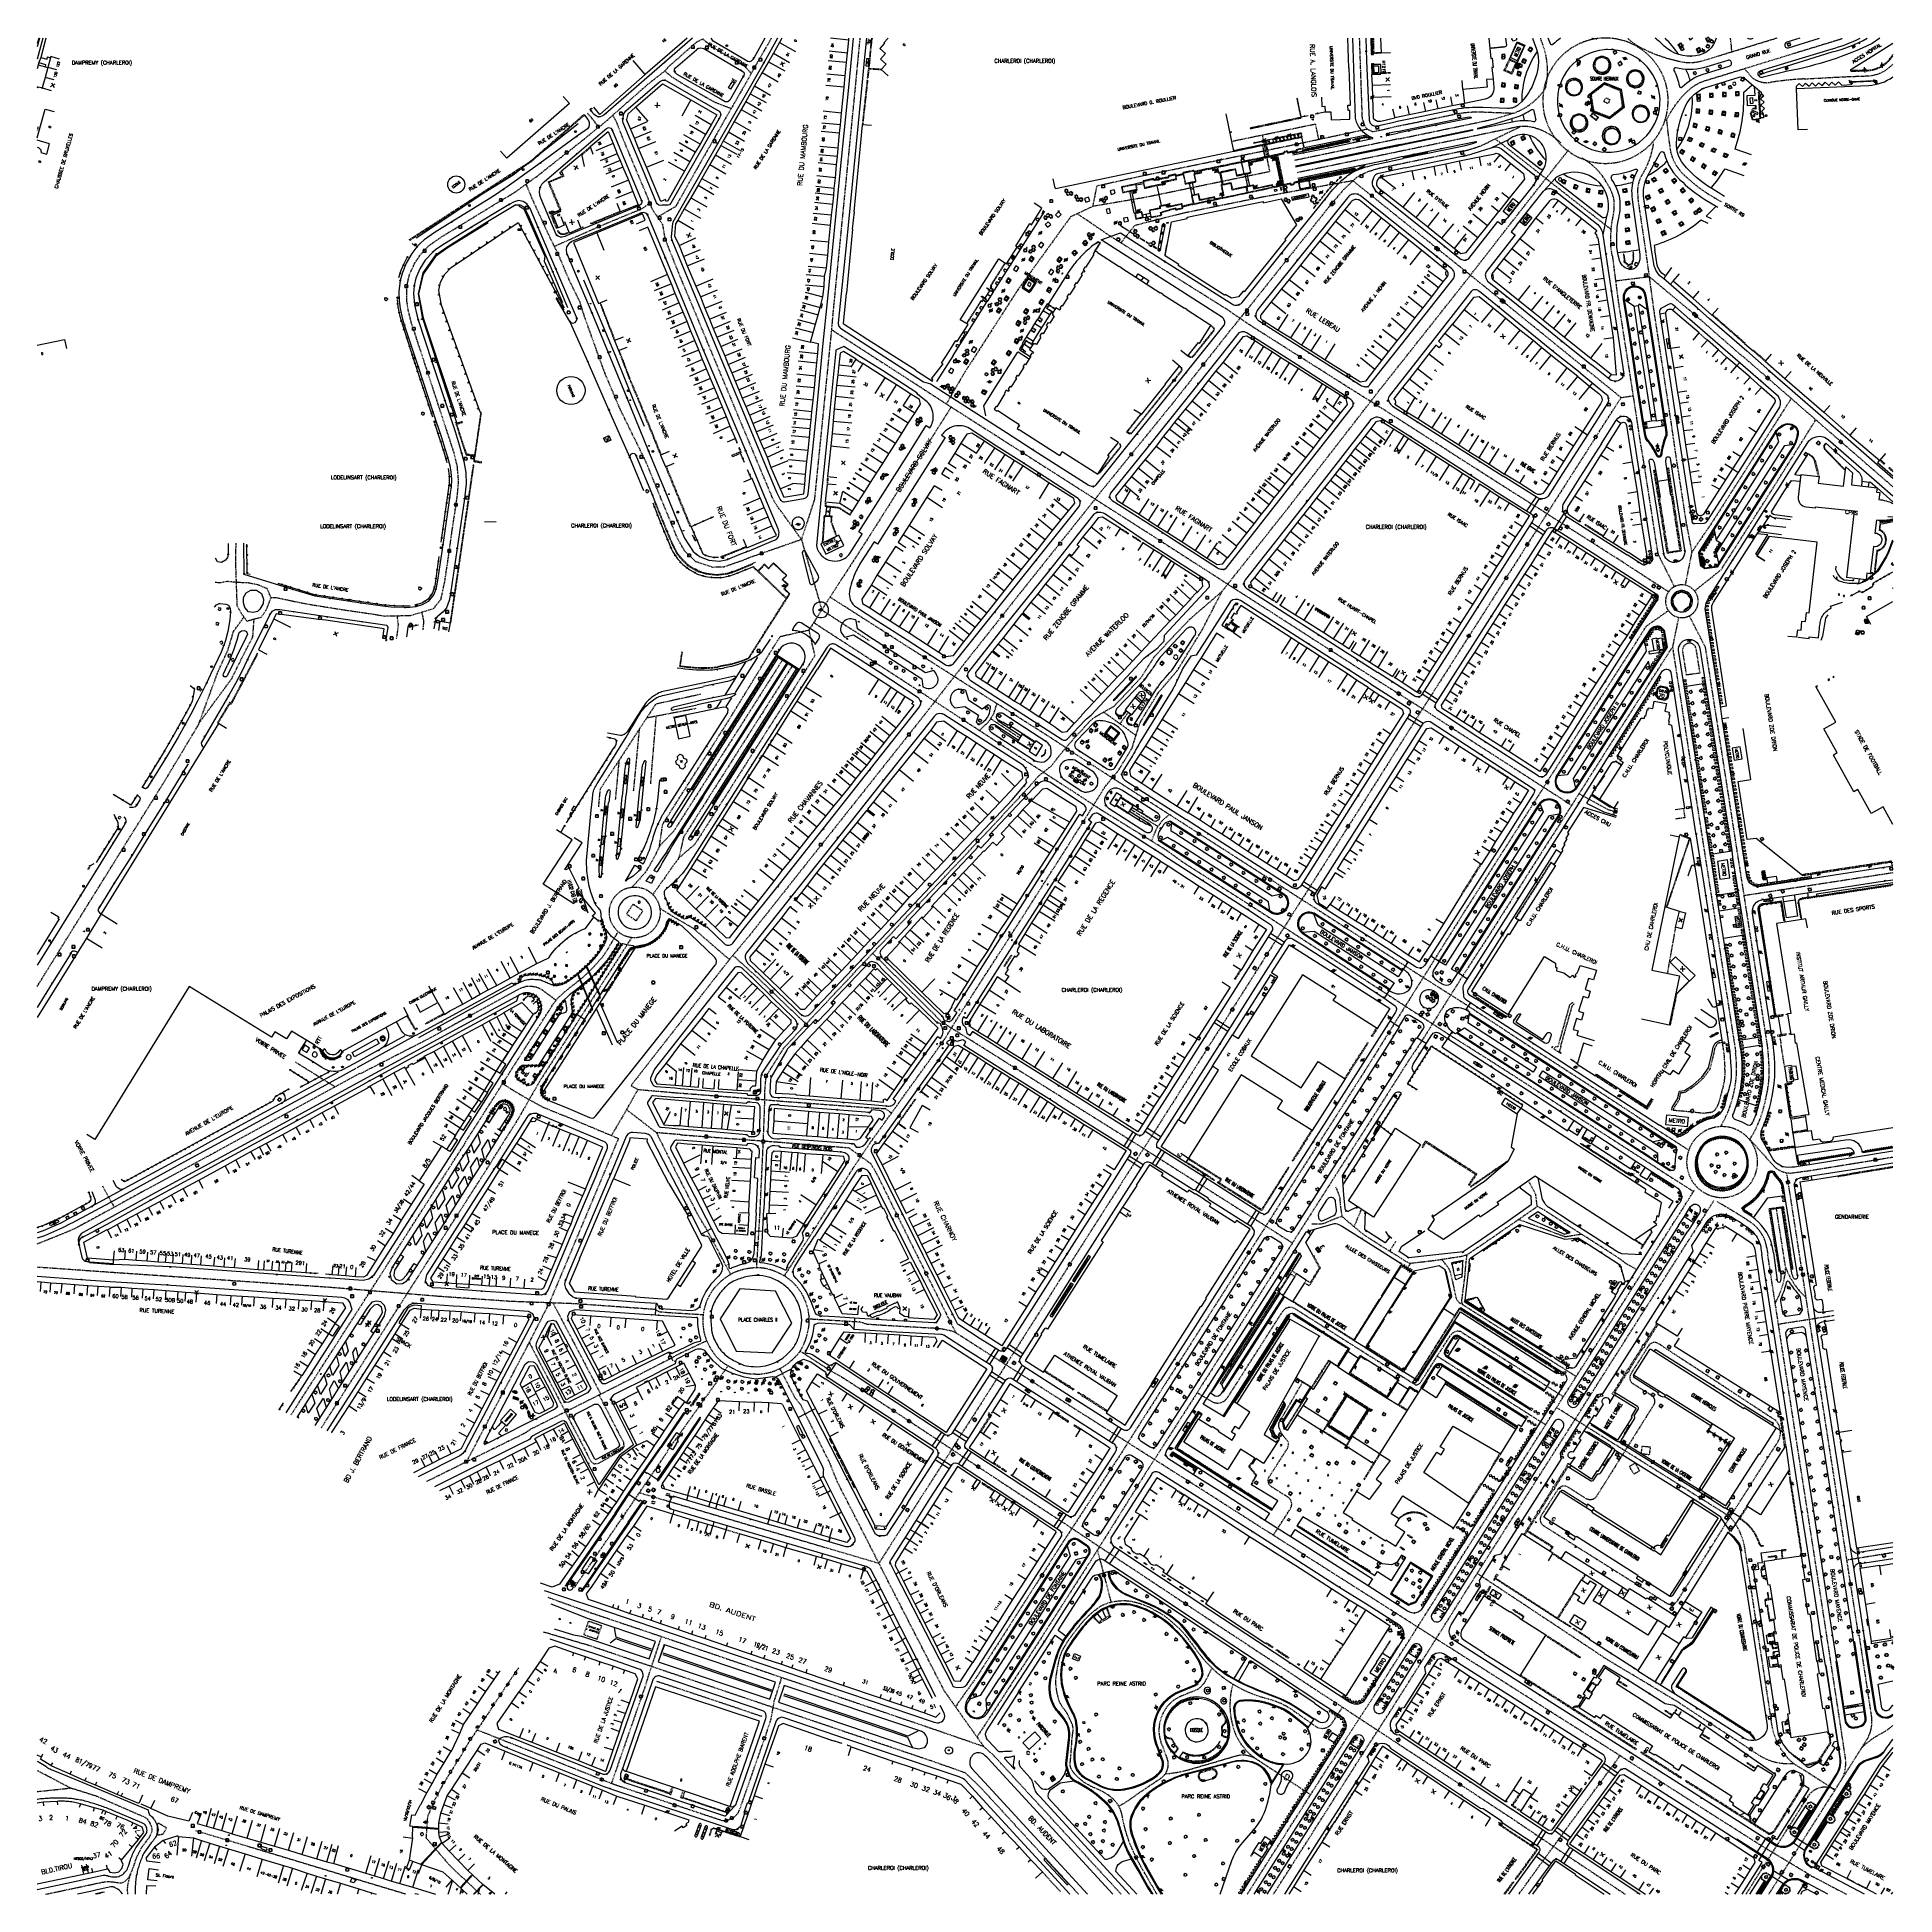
# Model space of a CAD drawing. Header units: millimetres. Extents: x 155000 to 156001, y 122000 to 123001.
import ezdxf
from ezdxf.enums import TextEntityAlignment as Align

# ---------------------------------------------------------------- set-up
doc = ezdxf.new("R2010")
doc.units = ezdxf.units.MM
doc.linetypes.add('DASHED', pattern=[0.75, 0.5, -0.25])
doc.layers.get('0').update_dxf_attribs({"linetype": 'CONTINUOUS'})
for name, color, linetype in [('W0001', 6, 'DASHED'), ('W0008', 7, 'CONTINUOUS'), ('W0017', 7, 'CONTINUOUS'), ('W0100', 7, 'CONTINUOUS'), ('W0105', 7, 'CONTINUOUS'), ('W0112', 1, 'DASHED'), ('W0120', 7, 'CONTINUOUS'), ('W0211', 2, 'CONTINUOUS'), ('W0300', 7, 'CONTINUOUS'), ('W0302', 3, 'CONTINUOUS'), ('W0310', 3, 'CONTINUOUS'), ('W0322', 7, 'CONTINUOUS'), ('W0330', 7, 'CONTINUOUS'), ('W0334', 7, 'CONTINUOUS'), ('W0400', 7, 'CONTINUOUS'), ('W0420', 7, 'CONTINUOUS'), ('W0454', 7, 'CONTINUOUS'), ('W0469', 7, 'CONTINUOUS'), ('W0471', 7, 'CONTINUOUS'), ('W0851', 7, 'CONTINUOUS'), ('W0980', 7, 'CONTINUOUS'), ('W0984', 7, 'CONTINUOUS'), ('W0989', 7, 'CONTINUOUS'), ('W0991', 7, 'CONTINUOUS'), ('W1102', 7, 'CONTINUOUS'), ('W1471', 7, 'CONTINUOUS'), ('W1473', 7, 'CONTINUOUS')]:
    doc.layers.add(name, color=color, linetype=linetype)
doc.styles.get("Standard").update_dxf_attribs({"font": 'romans.shx', "width": 0.85})

# ---------------------------------------------------------------- blocks, each defined once
blk = doc.blocks.new('T400')
for p, q in [((-0.15, 0.3), (0.15, 0.3)), ((-0.15, -0.25), (-0.15, 0.3)), ((-0.15, 0.15), (0.15, 0.15)), ((-0.15, 0), (0.15, 0)), ((0.15, 0.3), (0.15, -0.25)), ((-0.15, -0.15), (0.15, -0.15)), ((-0.15, -0.25), (-0.15, -0.3)), ((-0.15, -0.3), (0.15, -0.3)), ((0.15, -0.3), (0.15, -0.25))]:
    blk.add_line(p, q)
blk = doc.blocks.new('T420')
for p, q in [((0.7, 0.7), (-0.8, 0.7)), ((-0.8, 0.7), (-0.8, -0.8)), ((0.7, 0.7), (0.7, -0.8)), ((0.7, -0.8), (-0.8, -0.8))]:
    blk.add_line(p, q)
blk.add_ellipse((0, 0), major_axis=(-0.53, 0.53), ratio=1, start_param=3.926991, end_param=10.210176)
blk = doc.blocks.new('t105o')
for p, q in [((-0.5, 0), (0.5, 0)), ((0.5, 0), (0.2, 0.1)), ((0.5, 0), (0.2, -0.1))]:
    blk.add_line(p, q)
blk = doc.blocks.new('T454')
for p, q in [((-0.25, 0.25), (0.25, -0.25)), ((-0.25, -0.25), (0.25, 0.25)), ((0.75, 0.75), (0.375, 0.375)), ((-0.375, -0.375), (-0.75, -0.75))]:
    blk.add_line(p, q)
blk.add_ellipse((0, 0), major_axis=(0.354, 0.354), ratio=1, start_param=5.49778714, end_param=11.78097245)
blk = doc.blocks.new('t112o')
at = {"color": 0, "linetype": 'Continuous'}
for p, q in [((-0.5, 0.5), (0.5, 0.5)), ((-0.5, -0.5), (-0.5, 0.5)), ((0.5, 0.5), (0.5, -0.5)), ((0.5, -0.5), (-0.5, -0.5))]:
    blk.add_line(p, q, dxfattribs=at)
blk = doc.blocks.new('T300')
for p, q in [((-0.8, 0.5), (-0.9, 0.3)), ((-0.9, 0.3), (-0.9, 0.2)), ((-0.9, 0.2), (-0.7, 0.1)), ((-0.7, 0.6), (-0.8, 0.5)), ((-0.8, -0.1), (-0.7, 0.1)), ((-0.6, 0.7), (-0.7, 0.6)), ((-0.7, 0.1), (-0.7, 0.1)), ((-0.5, 0.7), (-0.6, 0.7)), ((-0.3, 0.6), (-0.5, 0.7)), ((-0.3, 0.6), (-0.2, 0.7)), ((-0.2, 0.6), (-0.3, 0.6)), ((-0.2, 0.7), (-0.1, 0.8)), ((-0.1, 0.8), (0.1, 0.8)), ((0.1, 0.8), (0.2, 0.7)), ((0.2, 0.7), (0.3, 0.6)), ((0.3, 0.6), (0.4, 0.5)), ((0.5, 0.5), (0.3, 0.5)), ((0.4, 0.5), (0.4, 0.5)), ((0.6, 0.4), (0.5, 0.5)), ((0.6, 0.4), (0.7, 0.3)), ((0.7, 0.3), (0.7, 0.2)), ((0.7, 0.2), (0.7, 0.1)), ((0.7, 0.1), (0.7, -0.2)), ((-0.8, -0.2), (-0.8, -0.1)), ((-0.7, -0.3), (-0.8, -0.2)), ((-0.8, -0.2), (-0.8, -0.2)), ((-0.7, -0.4), (-0.7, -0.3)), ((-0.5, -0.5), (-0.7, -0.4)), ((-0.4, -0.5), (-0.5, -0.5)), ((-0.4, -0.5), (-0.3, -0.5)), ((-0.3, -0.5), (-0.3, -0.4)), ((-0.3, -0.6), (-0.3, -0.5)), ((-0.3, -0.5), (-0.3, -0.5)), ((-0.2, -0.7), (-0.3, -0.6)), ((-0.1, -0.8), (-0.2, -0.7)), ((0.1, -0.8), (-0.1, -0.8)), ((0.2, -0.7), (0.1, -0.8)), ((0.3, -0.5), (0.2, -0.5)), ((0.3, -0.6), (0.2, -0.7)), ((0.2, -0.7), (0.2, -0.7)), ((0.5, -0.4), (0.3, -0.5)), ((0.3, -0.5), (0.3, -0.6)), ((0.3, -0.5), (0.3, -0.5)), ((0.6, -0.3), (0.5, -0.4)), ((0.7, -0.2), (0.6, -0.3)), ((0.6, -0.3), (0.6, -0.3))]:
    blk.add_line(p, q)
blk = doc.blocks.new('t322o')
at = {"color": 0, "linetype": 'Continuous'}
for radius in [0.25, 0.15]:
    blk.add_circle((0, 0), radius, dxfattribs=at)
blk = doc.blocks.new('t991o')
at = {"color": 0, "linetype": 'Continuous'}
for p, q in [((-1, 1), (1, -1)), ((-1, -1), (1, 1))]:
    blk.add_line(p, q, dxfattribs=at)
blk = doc.blocks.new('T471')
for p, q in [((-0.333334, 0.333334), (-0.333334, -0.333334)), ((-0.333334, 0.333334), (0.333334, 0.333334)), ((-0.333334, 0), (0, 0)), ((0.500001, 0.500001), (1.000002, 1.000002)), ((-0.500001, -0.500001), (-1.000002, -1.000002)), ((-0.333334, -0.333334), (0.333334, -0.333334))]:
    blk.add_line(p, q)
blk.add_ellipse((0, 0), major_axis=(0.471405, 0.471405), ratio=1, start_param=5.4977871438, end_param=11.780972451)
blk = doc.blocks.new('t310o')
at = {"color": 0, "linetype": 'Continuous'}
for centre, start, end in [((-0.5, 0.4), 216.8699, 323.1304), ((0.5, -0.4), 36.8699, 143.1303)]:
    blk.add_arc(centre, 0.625, start, end, dxfattribs=at)
blk = doc.blocks.new('t330o')
at = {"color": 0, "linetype": 'Continuous'}
for p, q in [((0.25, -0.25), (-0.25, 0.25)), ((-0.25, -0.25), (0.25, 0.25)), ((-0.25, 0.25), (-0.25, -0.25)), ((0.25, 0.25), (-0.25, 0.25)), ((0.25, -0.25), (0.25, 0.25)), ((-0.25, -0.25), (0.25, -0.25)), ((-0.25, -0.25), (-0.25, -0.25))]:
    blk.add_line(p, q, dxfattribs=at)
blk = doc.blocks.new('T851')
for p, q in [((-0.2, -0.1), (0, 0.3)), ((0, 0.3), (0.2, -0.1)), ((-0.2, -0.1), (0.2, -0.1))]:
    blk.add_line(p, q)
for major_axis in [(-0.106, 0.106), (-0.0354, 0.0354), (-0.0236, 0.0236)]:
    blk.add_ellipse((0, 0), major_axis=major_axis, ratio=1, start_param=3.926991, end_param=10.210176)
blk = doc.blocks.new('t211o')
at = {"color": 0, "linetype": 'Continuous'}
for p, q in [((-0.3, 0.5), (-0.3, 0)), ((0, 1), (0, 0)), ((0.3, 0.5), (0.3, 0))]:
    blk.add_line(p, q, dxfattribs=at)
blk = doc.blocks.new('T1471')
at = {"color": 0, "linetype": 'Continuous', "flags": 128}
blk.add_lwpolyline([(-0.75, -0.5), (-0.75, 0.5), (0.75, 0.5), (0.75, -0.5), (-0.75, -0.5)], dxfattribs=at)
blk = doc.blocks.new('T1473')
at = {"color": 0, "linetype": 'Continuous', "const_width": 0.5, "flags": 128}
blk.add_lwpolyline([(-0.25, 0, 1), (0.25, 0, 1)], format="xyb", close=True, dxfattribs=at)
blk = doc.blocks.new('T469')
at = {"color": 0, "linetype": 'Continuous', "flags": 128}
for points in [[(-0.4, 0.4), (0.4, -0.4)], [(-0.4, -0.4), (0.4, 0.4)]]:
    blk.add_lwpolyline(points, dxfattribs=at)
at = {"color": 0, "linetype": 'Continuous'}
blk.add_circle((0, 0), 0.5, dxfattribs=at)

msp = doc.modelspace()

# ---------------------------------------------------------------- linework, layer by layer
at = {"flags": 128}
msp.add_lwpolyline([(155247.4, 122739.4), (155241, 122739.3)], dxfattribs=at)
at = {"layer": 'W0001'}
for p, q in [((155338.2, 122982.4), (155339.7, 122984)), ((155381.6, 122984.7), (155384.7, 122981)), ((155365.7, 122965.3), (155374, 122962.2)), ((155334.2, 122903.7), (155344.1, 122909.4)), ((155105.8, 122680.4), (155111.4, 122688.1)), ((155949.2, 122347.7), (155942.8, 122388.7)), ((155411.4, 122263.8), (155408.4, 122267.4)), ((155298.4, 122151.5), (155275.1, 122159.9)), ((155332.3, 122140.1), (155298.4, 122151.5)), ((155272.7, 122141.4), (155297.2, 122134.2)), ((155480.3, 122089.8), (155332.3, 122140.1)), ((155297.2, 122134.2), (155327.1, 122124.1)), ((155330, 122119.4), (155336.4, 122138.7)), ((155327.1, 122124.1), (155393, 122101.9)), ((155328.4, 122114.3), (155330, 122119.4)), ((155397.2, 122104), (155400.1, 122113.2)), ((155400.1, 122113.2), (155401.2, 122116.7)), ((155488.7, 122109.6), (155510.1, 122079.5)), ((155506.1, 122116.8), (155500, 122108.3)), ((155524.3, 122112.2), (155511.8, 122092.9)), ((155393, 122101.9), (155481, 122072.2)), ((155395.4, 122094), (155397.2, 122104)), ((155500, 122108.3), (155494.8, 122100.9)), ((155393.3, 122088), (155395.4, 122094)), ((155510.1, 122079.5), (155480.3, 122089.8)), ((155511.8, 122092.9), (155506.4, 122084.7)), ((155515.1, 122075.1), (155510.1, 122079.5)), ((155481, 122072.2), (155499.8, 122065.6)), ((155584.1, 122000), (155515.1, 122075.1)), ((155017.9, 122057.2), (155000, 122066.6)), ((155499.8, 122065.6), (155508, 122057.9)), ((155000, 122055.3), (155017.9, 122057.2)), ((155031.9, 122052.8), (155017.9, 122057.2)), ((155058.2, 122041.3), (155031.9, 122052.8)), ((155508, 122057.9), (155561.1, 122000)), ((155058.8, 122041), (155058.2, 122041.3)), ((155059.2, 122040.6), (155058.8, 122041)), ((155059.7, 122040.1), (155059.2, 122040.6)), ((155060, 122039.6), (155059.7, 122040.1)), ((155060.4, 122039), (155060, 122039.6)), ((155059, 122028.7), (155059.5, 122029.4)), ((155059.5, 122029.4), (155060, 122030)), ((155060, 122030), (155060.5, 122030.8)), ((155060.8, 122038.3), (155060.4, 122039)), ((155060.5, 122030.8), (155060.9, 122031.5)), ((155061.2, 122037.6), (155060.8, 122038.3)), ((155060.9, 122031.5), (155061.3, 122032.3)), ((155061.5, 122036.8), (155061.2, 122037.6)), ((155061.3, 122032.3), (155061.6, 122033)), ((155061.8, 122036.1), (155061.5, 122036.8)), ((155061.6, 122033), (155061.8, 122033.8)), ((155061.9, 122035.3), (155061.8, 122036.1)), ((155061.8, 122033.8), (155061.9, 122034.6)), ((155061.9, 122034.6), (155061.9, 122035.3)), ((155053.1, 122018.6), (155053.4, 122019.3)), ((155053.4, 122019.3), (155053.7, 122020)), ((155053.7, 122020), (155054, 122020.7)), ((155054, 122020.7), (155054.3, 122021.4)), ((155054.3, 122021.4), (155054.7, 122022.1)), ((155054.7, 122022.1), (155055, 122022.8)), ((155055, 122022.8), (155055.4, 122023.5)), ((155055.4, 122023.5), (155055.7, 122024.2)), ((155055.7, 122024.2), (155056.1, 122024.8)), ((155056.1, 122024.8), (155056.6, 122025.5)), ((155056.6, 122025.5), (155057, 122026.2)), ((155057, 122026.2), (155057.5, 122026.8)), ((155057.5, 122026.8), (155058, 122027.5)), ((155058, 122027.5), (155058.5, 122028.1)), ((155058.5, 122028.1), (155059, 122028.7)), ((155049.2, 122009), (155049.7, 122009.7)), ((155049.7, 122009.7), (155050.1, 122010.5)), ((155049.8, 122008.9), (155050, 122009.7)), ((155050, 122009.7), (155050.2, 122010.5)), ((155050.1, 122010.5), (155050.5, 122011.3)), ((155050.2, 122010.5), (155050.5, 122011.3)), ((155050.5, 122011.3), (155050.8, 122012)), ((155050.8, 122012), (155051.1, 122012.8)), ((155051.1, 122012.8), (155051.4, 122013.5)), ((155051.4, 122013.5), (155051.7, 122014.3)), ((155051.7, 122014.3), (155052, 122015)), ((155052, 122015), (155052.2, 122015.7)), ((155052.2, 122015.7), (155052.5, 122016.4)), ((155052.5, 122016.4), (155052.7, 122017.2)), ((155052.7, 122017.2), (155052.9, 122017.9)), ((155052.9, 122017.9), (155053.1, 122018.6)), ((155004.7, 122000), (155033.9, 122006.2)), ((155033.9, 122006.2), (155034.6, 122006.4)), ((155034.6, 122006.4), (155035.4, 122006.5)), ((155035.4, 122006.5), (155036.2, 122006.6)), ((155036.2, 122006.6), (155036.9, 122006.7)), ((155036.9, 122006.7), (155037.7, 122006.8)), ((155037.7, 122006.8), (155038.5, 122006.8)), ((155038.5, 122006.8), (155039.2, 122006.8)), ((155039.2, 122006.8), (155039.8, 122006.7)), ((155039.8, 122006.7), (155040.4, 122006.7)), ((155040.4, 122006.7), (155041, 122006.6)), ((155041, 122006.6), (155041.6, 122006.5)), ((155041.6, 122006.5), (155042.2, 122006.4)), ((155042.2, 122006.4), (155043, 122006.3)), ((155043, 122006.3), (155043.9, 122006.2)), ((155043.9, 122006.2), (155044.7, 122006.2)), ((155044.7, 122006.2), (155045.5, 122006.2)), ((155045.5, 122006.2), (155046.3, 122006.4)), ((155046.3, 122006.4), (155047, 122006.7)), ((155047, 122006.7), (155047.6, 122007.2)), ((155047.6, 122007.2), (155048.2, 122007.7)), ((155048.2, 122007.7), (155048.7, 122008.3)), ((155048.7, 122008.3), (155049.2, 122009)), ((155048.7, 122003.4), (155048.8, 122004.2)), ((155048.7, 122002.6), (155048.7, 122003.4)), ((155048.7, 122001.8), (155048.7, 122002.6)), ((155048.8, 122001), (155048.7, 122001.8)), ((155048.8, 122004.2), (155048.9, 122004.9)), ((155048.9, 122000.3), (155048.8, 122001)), ((155048.9, 122004.9), (155049, 122005.7)), ((155048.9, 122000), (155048.9, 122000.3)), ((155049, 122005.7), (155049.2, 122006.5)), ((155049.2, 122006.5), (155049.4, 122007.3)), ((155049.4, 122007.3), (155049.6, 122008.1)), ((155049.6, 122008.1), (155049.8, 122008.9))]:
    msp.add_line(p, q, dxfattribs=at)
for points in [[(155339.7, 122984), (155341.2, 122985.5), (155349.2, 122992.6)], [(155395.6, 123000), (155387.7, 122986.3), (155381.7, 122975.6), (155377.4, 122968.1), (155370.6, 122956.3), (155363.2, 122943.2), (155357.4, 122933), (155351.4, 122922.4), (155344.1, 122909.4)], [(155349.2, 122992.6), (155355.5, 122998.1), (155358.6, 122999.6), (155360.9, 122997.8), (155364.5, 122994.9), (155371.4, 122990.8), (155381.6, 122984.7)], [(155732.4, 122952.4), (155722.7, 122950.1), (155719.6, 122949.5), (155716.6, 122951.1), (155715.3, 122953.2), (155714.1, 122956.9), (155712.6, 123000)], [(155338.2, 122982.4), (155335.2, 122980), (155329.1, 122975.2), (155314.3, 122962.2)], [(155338.2, 122982.4), (155341.8, 122979.3), (155349.5, 122974.5), (155359.2, 122968.9), (155365.7, 122965.3)], [(155126, 122698.6), (155129, 122698.6), (155144.3, 122695.4), (155160.8, 122692.7), (155182.5, 122689.5), (155187, 122688.7), (155201.1, 122689), (155213.6, 122692.7), (155217.6, 122697.8), (155219.7, 122707.5), (155221.7, 122721.1), (155223.6, 122734.8), (155225.6, 122747.8), (155226.5, 122754.3), (155227.1, 122761.3), (155226.4, 122769.1), (155224.6, 122776.7), (155208.3, 122826.5), (155204.6, 122837.7), (155201.9, 122845.8), (155200, 122853), (155199.1, 122859.1), (155199.2, 122866.2), (155200.6, 122872.7), (155203.4, 122878.7), (155206.7, 122883.7), (155211.5, 122888.6), (155218.7, 122893.5), (155234.8, 122903.3), (155247.2, 122910.9), (155257.2, 122916.9), (155269.7, 122925.9), (155278.1, 122932.6), (155285.8, 122938.6), (155293.3, 122944.5), (155299.1, 122949.3), (155306.1, 122954.9), (155314.3, 122962.2)], [(155302.6, 122952.1), (155299.1, 122956.7), (155296.5, 122959.7)], [(155310.2, 122958.5), (155312.3, 122954.4), (155314.7, 122948.1), (155319.4, 122936.7), (155328.7, 122914.7), (155331.5, 122907.7), (155336.9, 122899.8), (155338.2, 122892.3), (155342.8, 122880.4), (155347.7, 122868.4), (155355, 122851), (155361.1, 122836.2), (155365, 122826.8), (155395.3, 122754.3)], [(155568.9, 122909.4), (155571.1, 122920.5), (155595.4, 122925.9), (155637, 122934.4), (155677.3, 122942.7), (155716.6, 122951.1)], [(155643.7, 122944.5), (155688.7, 122953.8), (155690.5, 122945.5)], [(155660.1, 122947.9), (155664.1, 122928.1), (155597.1, 122914.2), (155568.9, 122909.4), (155556.9, 122903.8), (155528.4, 122864.4), (155499, 122818.7), (155489.9, 122803)], [(155733.8, 122945.8), (155677.3, 122934.1)], [(155736.5, 122932.6), (155722.4, 122929.7), (155716.7, 122927.9), (155711, 122925), (155704, 122918.5), (155695.9, 122908.9), (155652.8, 122854.8), (155643.8, 122843.7), (155613, 122804.7), (155574.2, 122756.9), (155540.8, 122715), (155526.7, 122697.3), (155500, 122663.6), (155480.2, 122638.1), (155384.5, 122517.4)], [(155735.2, 122939.2), (155678.7, 122927.5)], [(155385.5, 122720.8), (155379.8, 122718.5), (155370.1, 122715.1), (155364.1, 122714.9), (155355, 122717.9), (155348.8, 122723.9), (155345.1, 122730.4), (155335.8, 122752.9), (155328, 122771.9), (155314.1, 122800.2), (155305.8, 122819.8), (155294.7, 122850.6), (155292.4, 122858.1), (155287, 122869), (155284.1, 122875.8), (155281.3, 122882.5), (155276, 122893.3), (155266.8, 122913.4), (155263.5, 122921.4)], [(155835.3, 122821.2), (155778.6, 122867.3), (155764.4, 122878.7), (155709, 122923.2), (155693.1, 122920.4), (155660.3, 122914.4), (155618.4, 122905.9), (155591.4, 122899.1), (155584, 122889.8)], [(155278.6, 122887.9), (155285, 122890.7), (155306.8, 122900.3), (155317.9, 122904.9), (155326.2, 122908.3), (155330.1, 122911.2)], [(155389.5, 122366.9), (155391.1, 122401), (155391.5, 122411.1), (155392, 122424), (155392.1, 122432.5), (155392.6, 122438.8), (155393.2, 122441.4), (155402.4, 122456), (155417.9, 122472.7), (155453.6, 122510.6), (155491.7, 122551), (155514.1, 122574.7), (155535.3, 122597.5), (155539.5, 122602.4), (155546.5, 122607.9), (155551.6, 122614.5), (155557.8, 122621.7), (155567.7, 122632.5), (155570.2, 122634.4), (155580.3, 122640.1), (155594.7, 122655.3), (155602.1, 122666.9), (155608.8, 122674), (155621, 122686.9), (155638.5, 122702), (155674.6, 122747.6), (155723.4, 122810.5), (155769.5, 122868.7), (155794.7, 122901.1)], [(155787.6, 122760.2), (155726.3, 122799.5), (155710.3, 122809.5), (155654.2, 122845), (155640.5, 122854.3), (155578.5, 122893.2), (155560.4, 122905.5)], [(155848.8, 122882.6), (155851.9, 122858.7), (155857.9, 122820.7), (155862.3, 122792.1), (155863.3, 122785.4), (155865.6, 122771.6), (155873.3, 122722.2), (155882.2, 122704.5)], [(155866.7, 122885.4), (155871.3, 122851.9), (155880.5, 122792), (155883.1, 122774.2), (155888.5, 122739.3), (155891.6, 122723.1), (155888, 122705.3)], [(155850.5, 122869.3), (155868.6, 122871.6)], [(156000, 122758.3), (155973.6, 122781.2), (155931.3, 122818), (155918.9, 122828.8), (155918.8, 122828.7), (155892.2, 122851.9), (155868.6, 122871.6)], [(155835.3, 122821.2), (155853.5, 122806.4)], [(155839.1, 122783.9), (155853.5, 122806.4), (155859.9, 122807.4)], [(155945.2, 122805.9), (155902.4, 122738.9), (155891.6, 122723.1)], [(155893.1, 122702.2), (155907.4, 122713.6), (155933.3, 122754.3), (155958.4, 122794.4)], [(155518.7, 122784.6), (155597.5, 122734.2), (155649.9, 122700.5), (155720.4, 122655.2)], [(155107, 122727.9), (155106.8, 122718.5), (155107.6, 122694.5), (155109.9, 122690.2), (155113, 122686), (155120.8, 122688.1), (155123.6, 122692.3), (155126, 122698.6)], [(155854.2, 122717.9), (155879.1, 122701.8)], [(155126, 122698.6), (155123.9, 122703.5), (155118.8, 122705.5), (155113.8, 122706.5), (155108.7, 122706.7), (155102.1, 122707.3), (155098.6, 122706.5), (155095.7, 122706.8)], [(155418.9, 122358.4), (155440.4, 122392.3), (155449.3, 122405.5), (155488.8, 122460.4), (155497.1, 122473.9), (155529.4, 122524), (155567.3, 122583.6), (155575.4, 122596.7), (155582.7, 122605.6), (155590, 122617.5), (155594.2, 122631.1), (155604, 122647.2), (155614.3, 122659.2), (155627.9, 122681.5), (155638.5, 122702)], [(155208, 122681.3), (155208.4, 122685.9), (155207.3, 122690.8)], [(155617.8, 122576.8), (155584.3, 122598.2), (155558.6, 122614.9), (155546.2, 122623.1), (155499.3, 122652.8), (155427.2, 122698.9)], [(155861.6, 122674.5), (155867.2, 122683.3), (155879, 122691.6)], [(155000, 122489.1), (155004, 122495.6), (155034.4, 122544.6), (155044.4, 122560.7), (155068.9, 122600.1), (155086.9, 122630.1), (155097.4, 122658.6), (155102.7, 122670.2), (155105.8, 122680.4)], [(155087.4, 122631.3), (155104.8, 122654.9), (155110.6, 122666.7), (155113.5, 122672.3), (155116.2, 122677.5), (155116.9, 122687)], [(155193.7, 122676.5), (155194.7, 122684), (155194, 122688.9)], [(155608.8, 122562.3), (155573.2, 122584.3), (155561.2, 122592.2), (155534, 122609.8), (155474.7, 122648.6), (155418.4, 122685.1)], [(155884.5, 122688), (155881.2, 122672), (155890.5, 122612.2), (155915.1, 122454.8)], [(155932.4, 122457.3), (155921.4, 122528.2), (155918.3, 122547.9), (155905.1, 122632.9), (155899, 122671.8), (155890.3, 122688.8)], [(155866.1, 122648.4), (155881.2, 122672)], [(155357.5, 122646.5), (155333.3, 122641.2), (155328.4, 122633.7), (155324.4, 122627.7), (155313.5, 122610.9), (155303.3, 122595.3), (155302.4, 122585.8)], [(155517.1, 122641.5), (155515.2, 122635.7), (155512.7, 122631.7), (155507.7, 122627)], [(155330.6, 122598.3), (155333.6, 122634.7), (155328.4, 122633.7)], [(155355, 122638.8), (155333.6, 122634.7)], [(155529.5, 122623), (155517.2, 122631.1), (155513.7, 122633.4)], [(155574.7, 122636.9), (155579.3, 122633.7), (155586.2, 122628.7), (155592.1, 122624.3)], [(155588, 122636.8), (155585.6, 122633.6), (155583.5, 122630.7)], [(155324.4, 122627.7), (155321.2, 122594.2)], [(155313.5, 122610.9), (155311.5, 122589.8)], [(155589.4, 122584.5), (155600.1, 122577.7), (155604, 122575.3)], [(155610, 122581.7), (155606.2, 122578.4), (155603.1, 122574.1), (155600.4, 122567.5)], [(156000, 122550.3), (155919.9, 122538)], [(155551.8, 122429.6), (155495.9, 122464.6), (155487.7, 122469.7), (155450.2, 122507)], [(155388.3, 122493.7), (155410.6, 122472.4), (155414.4, 122469)], [(155343.4, 122431.9), (155387.5, 122428.5), (155399.8, 122427.4), (155449.5, 122423.7), (155457.1, 122423.3), (155460.4, 122420.9)], [(155872.8, 122412), (155889.3, 122401.4)], [(155136.8, 122258.2), (155230.4, 122404.4)], [(155346.8, 122409.2), (155400.2, 122405.2), (155437.3, 122402.2), (155449, 122393.8), (155451.8, 122389.3), (155474.6, 122343.2)], [(155153.1, 122251.2), (155245, 122395)], [(155373.8, 122333.8), (155361.2, 122357.5), (155356.2, 122365.8), (155343.4, 122390.7)], [(155863.1, 122397.5), (155892.5, 122378.6)], [(155304.7, 122386.9), (155276, 122318.6)], [(155903.4, 122373.6), (155895, 122360.4), (155892, 122355.6)], [(155387.7, 122337.4), (155389.5, 122366.9)], [(155418.9, 122358.4), (155402.5, 122333.1)], [(155359.2, 122312.1), (155341.1, 122313.2), (155335.2, 122313.7), (155333.4, 122315), (155290, 122318.1), (155254.5, 122319.4), (155216.1, 122322.1), (155158, 122326.9), (155039.6, 122335)], [(155231.4, 122233), (155259.9, 122287.2), (155265.9, 122298.6), (155276, 122318.6)], [(155277.9, 122318.6), (155291.5, 122292.7), (155303.7, 122269.4)], [(155415, 122310.1), (155443.1, 122308.4)], [(155265.2, 122297.2), (155284.6, 122259.9)], [(155360.9, 122298.2), (155347, 122291.6), (155343.4, 122289.8), (155341.7, 122288.8)], [(155426.9, 122282.4), (155410.9, 122292.7)], [(155341.8, 122288.8), (155308.3, 122271.7), (155265.9, 122250.5), (155263, 122248.5), (155229.8, 122232.2), (155209.6, 122222.2)], [(155372.4, 122284.8), (155339.5, 122238.7)], [(155408.4, 122267.4), (155400.2, 122283.3)], [(155284.5, 122259.9), (155293.3, 122243.1), (155295.9, 122237.9), (155298.2, 122233.5), (155300, 122231.9), (155302.5, 122232.2), (155309.1, 122235.9), (155314.9, 122239.2), (155316.3, 122241), (155316.1, 122243.3), (155314.2, 122246.9), (155302.8, 122269)], [(155305.7, 122263.4), (155305.3, 122264.1)], [(155488.8, 122109.6), (155457.8, 122170), (155446.5, 122192.2), (155431.1, 122222.3), (155427.2, 122232.2), (155411.4, 122263.8)], [(155315.2, 122202.7), (155339.6, 122238.4)], [(155453.6, 122178.2), (155324.5, 122216.2)], [(155289.3, 122165), (155315.2, 122202.7)], [(155470, 122204), (155453.6, 122178.4)], [(155198.6, 122000), (155172.4, 122007.9), (155140.2, 122017.7), (155113.2, 122025.8), (155085.2, 122034.2)], [(155956.2, 122009.8), (155974.9, 122000)]]:
    msp.add_lwpolyline(points, dxfattribs=at)
at = {"layer": 'W0001', "flags": 128}
for points in [[(155443.3, 123000), (155441, 122976), (155428.8, 122852.3), (155428, 122843), (155492.5, 122801.3), (155518.7, 122784.6), (155518.7, 122784.6)], [(155848.2, 122896.9), (155817.2, 122921.1), (155807.2, 122929), (155785.8, 122945.7)], [(155794.7, 122901.1), (155813, 122924.4), (155825.2, 122939.8)], [(155428, 122843), (155418.8, 122751.3), (155411.8, 122730), (155397.8, 122749.3), (155395.3, 122754.3), (155395.3, 122754.3)], [(155492.5, 122801.3), (155447.8, 122730.7), (155422.8, 122692), (155448.2, 122675.5), (155448.2, 122675.5)], [(155839.1, 122783.9), (155818.4, 122751.5), (155809.5, 122737.4), (155780, 122691.1), (155749.9, 122643.9), (155743.2, 122633.4), (155715.1, 122588.9), (155684.7, 122541), (155669, 122516.4), (155651.5, 122488.7), (155633.1, 122459.7), (155610.6, 122424.3), (155599.8, 122407.3), (155592.5, 122396), (155558.4, 122342.5), (155525.9, 122291.3), (155518.2, 122279.3), (155496.5, 122245.5), (155489, 122233.6), (155470, 122204)], [(155854.2, 122717.9), (155820.9, 122739.1), (155806.6, 122748.2), (155787.6, 122760.2)], [(155385.5, 122720.8), (155411.8, 122730), (155422.8, 122692), (155415.8, 122681), (155400.3, 122677.5), (155398.1, 122674.2)], [(155415.8, 122681), (155419, 122667.3), (155416.1, 122662.7)], [(155401.6, 122665), (155343.1, 122572.9), (155335.3, 122564.6), (155337.1, 122576.6), (155372.9, 122632.9), (155398.1, 122674.1)], [(155861.6, 122674.5), (155847.4, 122652.4), (155831.7, 122627.8), (155815.9, 122602.9), (155806.9, 122588.7), (155790, 122562.1), (155769.2, 122529.6), (155753.2, 122504), (155731.3, 122469.1), (155719.4, 122449.9), (155703.2, 122424.4), (155686.1, 122397.7), (155665.5, 122365.4), (155658.2, 122353.8), (155642.7, 122329.6), (155626.5, 122304.2), (155608.3, 122275.6), (155591.6, 122249.4), (155583.7, 122236.9), (155554.1, 122191.8), (155539, 122168.2), (155526.1, 122148), (155506.1, 122116.8)], [(155416.1, 122662.7), (155393.1, 122626.6), (155354.4, 122565.7), (155345.8, 122558.4), (155341.4, 122552.3), (155338.3, 122547.8), (155331.7, 122538.6)], [(155406.8, 122661.7), (155390.6, 122636.2), (155371.8, 122606.6), (155348.3, 122569.5), (155345.8, 122558.4)], [(155720.4, 122655.2), (155746.6, 122638.7), (155777.1, 122618.8), (155811.8, 122596.4), (155826.9, 122586.7)], [(155866.1, 122648.4), (155853.4, 122628.5), (155831.5, 122594), (155822.4, 122579.6), (155813.8, 122566.2), (155796.7, 122539.3), (155782.6, 122517), (155768.1, 122494.7), (155746.1, 122459.7), (155738.8, 122448.8), (155717.6, 122415.4), (155700.7, 122389), (155680, 122356.6), (155671.3, 122342.8), (155649.9, 122309.3), (155620, 122262.3), (155605.8, 122240.1), (155597.8, 122227.7), (155568.6, 122181.1), (155553.9, 122158.2), (155541.2, 122138.3), (155524.3, 122112.2)], [(155851.4, 122582.9), (155847, 122584.1), (155830.8, 122592.9)], [(155617.8, 122576.8), (155632.9, 122567.1), (155651.8, 122555), (155674.2, 122540.6), (155689.5, 122530.8), (155715.2, 122514.3), (155741.3, 122497.5), (155771.1, 122478.6), (155804.7, 122456.5), (155845.2, 122430.2), (155872.8, 122412)], [(155335.3, 122564.6), (155332.4, 122558.6), (155329.4, 122553.3), (155327.9, 122550.9), (155326.7, 122549.4), (155320.6, 122542.6)], [(155608.8, 122562.3), (155617.5, 122556), (155639.4, 122542), (155663.4, 122526.6), (155682.1, 122514.4), (155700.7, 122502.3), (155732.8, 122481.4), (155761.2, 122462.9), (155785.3, 122447.7), (155807.3, 122433.5), (155829.6, 122419.1), (155863.1, 122397.5)], [(155353.4, 122520.5), (155342.2, 122527), (155335.4, 122531.3)], [(155353.4, 122520.5), (155373, 122503.6), (155374.9, 122505.9), (155388.3, 122493.7), (155388.3, 122493.7)], [(155230.3, 122404.5), (155244.7, 122427.1), (155256.5, 122445.8), (155262.4, 122455.1), (155273.2, 122472), (155275.8, 122476), (155278.1, 122479.7), (155280.2, 122482.5), (155283.1, 122485.2), (155286.3, 122487.9), (155290.4, 122491.1), (155294.7, 122494.6), (155299.1, 122498.8), (155302.5, 122502.6), (155304.7, 122505), (155306.9, 122508.3), (155313.1, 122518.6)], [(155320.3, 122515.4), (155270.5, 122437.6), (155259.2, 122417.8), (155244.9, 122395.1)], [(155384.5, 122517.4), (155374.9, 122505.9), (155374.9, 122505.9)], [(155373, 122503.6), (155320, 122435.7), (155323.8, 122433.6), (155343.4, 122431.9), (155343.4, 122431.9)], [(155279.6, 122481.6), (155272, 122487.3), (155269.1, 122488.7), (155266, 122489.1), (155263.3, 122489), (155260.8, 122488.2), (155258.3, 122487), (155209.4, 122460.1), (155174, 122442)], [(155139.1, 122448.4), (155160.6, 122435)], [(155250.8, 122436.7), (155257.7, 122432.4), (155265.1, 122428.1), (155272.7, 122424), (155283, 122419.8)], [(155317.6, 122422.7), (155323.8, 122433.6), (155323.8, 122433.6)], [(155283, 122419.9), (155309.4, 122408.8), (155313.2, 122407.2), (155304.7, 122386.9), (155304.7, 122386.9)], [(155333.7, 122410.3), (155317.6, 122422.7), (155309.4, 122408.8), (155309.4, 122408.8)], [(155551.8, 122429.6), (155590.2, 122405.6), (155602, 122398.1), (155625.3, 122383.3), (155662.1, 122360), (155676.4, 122350.9)], [(155346.8, 122409.2), (155333.7, 122410.3), (155343.4, 122390.7), (155343.4, 122390.7)], [(155035.2, 122381.6), (155041.5, 122370.1)], [(155699.7, 122381.2), (155701.8, 122375.8), (155702.2, 122371.3), (155702.5, 122368.6), (155703.1, 122365.2), (155699.4, 122363.9), (155693.2, 122361.3), (155691.5, 122361), (155686.7, 122361)], [(155862, 122336.5), (155856.7, 122339.4), (155851.4, 122343.3), (155836.6, 122352.8), (155825.8, 122359.7), (155816, 122366.1), (155811.7, 122368.9), (155808.3, 122370.6), (155808, 122373.4), (155807.5, 122377.2), (155803.5, 122384.5)], [(155808.3, 122370.6), (155806.8, 122369.4), (155779, 122350.2), (155770.9, 122344.8), (155768.4, 122343.7), (155753.6, 122341.4), (155740, 122339.8), (155737.8, 122336.5)], [(155652.1, 122000), (155706.8, 122086), (155718.3, 122103.6), (155743.8, 122143.9), (155772.5, 122189.4), (155796.4, 122227), (155840.6, 122296.7), (155882, 122362)], [(155703.1, 122365.2), (155709.7, 122359.6), (155711.2, 122363.3), (155713.6, 122369)], [(155798.4, 122363.6), (155823.3, 122354.3), (155832, 122355.7)], [(155666.2, 122000), (155716.9, 122079.7), (155728.1, 122096.9), (155753.8, 122137.6), (155774.6, 122170.7), (155819.7, 122241.6), (155839.4, 122272.7), (155892, 122355.6)], [(155709.7, 122359.6), (155714.7, 122355.4), (155725.6, 122348.5), (155733.3, 122343.7), (155737.3, 122341.1), (155740, 122339.8)], [(155732, 122351.6), (155728.8, 122346.5)], [(155474.6, 122343.2), (155495, 122302.5)], [(155761.3, 122335.8), (155760.8, 122337), (155757, 122341.9)], [(155769.9, 122339.5), (155770.5, 122344.6)], [(155039.6, 122335), (155000, 122337.8)], [(155938.3, 122307.2), (155968.3, 122311.9)], [(155426.9, 122282.4), (155434.2, 122278.3), (155460.4, 122261.2), (155486.9, 122243.7), (155498.7, 122235.8), (155521.6, 122220.7), (155552.8, 122200.3), (155578, 122183.5), (155604.4, 122166), (155629.9, 122149.1), (155673.5, 122120.4), (155691.8, 122108.3), (155705, 122099.7), (155730.5, 122082.9), (155781.5, 122049.5), (155792.9, 122042), (155825.2, 122020.3), (155855.7, 122000)], [(155578.8, 122157.4), (155571.4, 122185.5)], [(156000, 122184), (155975.2, 122180)], [(155259.3, 122121.9), (155251.8, 122110.8), (155241.9, 122095.7), (155232.5, 122081.8), (155227.9, 122073.9), (155218.7, 122059.3), (155214.1, 122050.6), (155210.3, 122041.7), (155209.5, 122030.4), (155222.5, 122015.2), (155238.8, 122000)], [(155328.4, 122114.3), (155309.4, 122059.7)], [(155798.4, 122000), (155811.3, 122017.8), (155822.6, 122033.3), (155852.9, 122074.6)]]:
    msp.add_lwpolyline(points, dxfattribs=at)
at = {"layer": 'W0001'}
for points in [[(155810, 123000), (155810.5, 122998.6, -0.158398), (155812.9, 122973.3)], [(155844, 123000.1, 61.375031), (155846.2, 123000.1, 0.016293), (155844, 123000.1, 0.016293)], [(155837.8, 123000, 0.014692), (155840.5, 122999.7)], [(155919.8, 122983.7), (155924.3, 122978.7, 0.207237), (155933.8, 122976.2, -0.025632), (155952.2, 122978.1), (155974.6, 122979.3), (155985.8, 122979.7, 0.205361), (156000, 122986.1)], [(155733.8, 122945.8), (155775.7, 122954.5), (155785.4, 122956.6), (155796.2, 122959.9, 0.165446), (155812.9, 122973.3, -0.50836)], [(155794.9, 122959.5), (155779, 122960.1, 0.058927), (155764.7, 122959.1), (155741.5, 122954.2), (155732.4, 122952.4)], [(155821, 122943.6, 0.130663), (155805.7, 122952, 0.11707), (155795.7, 122951.8), (155777.2, 122947.9), (155735.2, 122939.2)], [(155799.5, 122952.4), (155782.3, 122944.1, -0.058927), (155768.8, 122939.3), (155745.6, 122934.5), (155736.5, 122932.6)], [(155878, 122955.9, 0.017163), (155880.2, 122938.8, 0.166756), (155889, 122925, 0.052941), (155900.5, 122916.1), (155907.5, 122911.9)], [(155883.8, 122705.1, 0.15354), (155879.4, 122702.2, 0.194717)], [(155915.1, 122454.8), (155915.2, 122453.5, -0.099549), (155913.6, 122428.9, -0.068276), (155907, 122413.4, 0.38589)], [(155922.9, 122406.7, 0.077695), (155930.3, 122423.6, 0.020425), (155932.5, 122433.6, 0.040266), (155933.3, 122441.8, 0.032821), (155932.4, 122457.3, 0.032821)], [(155173.8, 122442.2), (155136.9, 122422.1), (155097, 122400.3), (155057.8, 122379.1), (155036.5, 122367.4), (155021.4, 122359.2, -0.011587), (155000, 122350.5)], [(155922.9, 122406.7), (155936, 122392.1, 0.247681), (155946.9, 122388.8), (155955.5, 122390), (155955.5, 122390), (155979.8, 122393.9), (156000, 122397.2)], [(155882, 122362), (155885.1, 122366.8), (155893.1, 122379.5, -0.414681)], [(155905.1, 122373.2, -0.018448), (155923.1, 122362.2, -0.110711), (155929.5, 122355.4, -0.100425), (155932, 122348.3), (155932.5, 122345)], [(155953.2, 122321.4, -0.119015), (155942.2, 122337.6), (155937.2, 122369.5)], [(155933.1, 122000), (155944.1, 122017.1), (155951.1, 122028.3), (155972.5, 122062, 0.156509), (155974.4, 122073.5), (155971.4, 122093.5), (155966.3, 122126.7), (155964.5, 122138.5), (155958.3, 122178.6), (155953.9, 122206.8), (155944.1, 122269.8), (155938.7, 122304.6), (155932.5, 122345)], [(155972.5, 122062), (155983.2, 122078.9), (155985.8, 122083.1, 0.171528), (155988.6, 122095.4), (155981.9, 122139.3), (155981.5, 122139.3), (155980.9, 122143.5), (155974.2, 122186.4), (155970.6, 122209.8), (155960.7, 122273.5), (155956.4, 122300.7), (155949.2, 122347.7)], [(155408.2, 122289.2, 0.028185), (155410.6, 122291.9, 0.043708), (155411.9, 122293.9, 0.044027), (155414.3, 122299.5, 0.04112), (155415.8, 122305.7, 0.084405), (155415.7, 122313.3, 0.07045), (155412.9, 122321.9, 0.069112), (155408.6, 122328.1, 0.068603), (155402.8, 122333, 0.066644), (155395.2, 122336.4, 0.074997), (155387.9, 122337.5, 0.055412), (155380.6, 122336.6, 0.062843), (155374.5, 122334.4, 0.048702), (155369.6, 122331.2, 0.046124), (155365.3, 122327, 0.071631), (155361.3, 122320.8, 0.067882), (155359, 122313.3, 0.06914), (155358.9, 122305.2, 0.074248), (155360.9, 122297.9, 0.041297), (155363.9, 122292.4, 0.053822), (155366.9, 122288.7, 0.053183), (155370.8, 122285.6, 0.034349), (155377.6, 122282, 0.064099), (155381.3, 122280.8, 0.042635), (155387.2, 122280.3)], [(155942.2, 122337.6, -0.119363), (155936.6, 122318.6, 0.146933)], [(155625, 122270.3), (155632.9, 122265.5, 0.397163), (155641.3, 122267.4), (155671, 122313.8, -0.419022), (155677.9, 122315.4), (155742.6, 122274.5, 0.313065), (155745.4, 122275.7), (155761.5, 122301, -0.336706), (155767.1, 122303.1), (155822.4, 122268.1)], [(155812.8, 122252.9), (155793.9, 122264.9), (155754.3, 122289.9, -0.36323)], [(155387.2, 122280.2, 0.210705), (155408.1, 122289.2, 0.216573)]]:
    msp.add_lwpolyline(points, format="xyb", dxfattribs=at)
at = {"layer": 'W0001', "flags": 128}
for points in [[(155937.4, 123000), (155913, 122992.5), (155897, 122987.6, -0.138018), (155883.7, 122987.7, -0.069725), (155862.6, 122995.7, -0.034867), (155857, 123000)], [(155878, 122955.9, -0.090442), (155889.3, 122971.5, -0.110383), (155898.3, 122977), (155912.6, 122981.4), (155944.8, 122991.3), (155969, 122998.7, 0.012261), (155972.9, 123000, 0.053448)], [(155912.3, 123000, -0.024971), (155913, 122992.5, -0.840507)], [(155870.9, 122943.7, -0.103977), (155864.9, 122926.6, 0.13734), (155862.4, 122917.8, 0.024796), (155862.7, 122912.1), (155866.7, 122885.4)], [(155848.8, 122882.6), (155848.1, 122886.9, -0.053666), (155848.8, 122902.1, 0.091745), (155849.7, 122913.1, 0.057594), (155847.7, 122918.9), (155844.1, 122924.9, 0.113264), (155832.6, 122935.4)], [(155761.3, 122335.8), (155762.5, 122330.7), (155764.4, 122321.9, 0.147656), (155766, 122319), (155797.7, 122299), (155814.9, 122288.1), (155829.3, 122279)], [(155768.6, 122317.3, -0.231004), (155767.7, 122320), (155769.3, 122332.2), (155769.9, 122339.5, 0.160449), (155769.9, 122339.5, -1.98403)], [(155956.2, 122009.8), (155929.1, 122026.1), (155893.1, 122049), (155847.2, 122078.3), (155807.1, 122103.7), (155753.8, 122137.6), (155718.4, 122160.2), (155659.2, 122197.8), (155629.3, 122216.9), (155606.9, 122231.1), (155582.2, 122246.8), (155553.6, 122265), (155527.9, 122281.5), (155515.6, 122289.3), (155494.3, 122302.9, 0.05863), (155483.1, 122304.9), (155463.2, 122306), (155447.4, 122307), (155443.1, 122308.4)], [(155666.1, 122193.4), (155675.3, 122207.7, 0.434191), (155673.7, 122214.1), (155665.3, 122219.4, -0.355591), (155663.6, 122224.4), (155673.7, 122240.2, 0.343817), (155673.2, 122244.9, -0.098117), (155669.4, 122250.9, -0.190937), (155669.4, 122254.5), (155681.9, 122275.8)], [(155920.8, 122000), (155935.1, 122022.5), (155954.5, 122053, -0.41368), (155968.8, 122056.2), (155946.6, 122070.3, -0.182359), (155934.8, 122091.3), (155933.4, 122100.7), (155922.1, 122174.3), (155920.3, 122185.9, 0.141257), (155912.3, 122203.3), (155870, 122229.9), (155849.6, 122242.7), (155835.1, 122251.8), (155818.7, 122262.2)], [(155946.6, 122070.3, -0.170697), (155927.8, 122074.9), (155917.6, 122081.6), (155883.6, 122103.9), (155846.2, 122126.3), (155776, 122172.8)], [(155603.4, 122000, -0.011166), (155601.7, 122002.9, -0.001303), (155595.5, 122013.6, -0.016374), (155591.5, 122021.3, -0.026379), (155588.3, 122028.7, -0.040419), (155584.6, 122042.5, 0.177299), (155579, 122052, 0.076671), (155570.1, 122057.1, -0.075609), (155562.2, 122061.8, -0.073367), (155557.8, 122066.5, -0.129868), (155556.6, 122069.9), (155557.3, 122077.9), (155557.6, 122082.8, -0.018355), (155558.1, 122087.2, 0.156159), (155557.3, 122092.6, -0.011012), (155555.6, 122096.1, 0.070382), (155553.2, 122099.9, -0.107853), (155550.4, 122105.1, -0.046244), (155549, 122112.8, -0.054249), (155549.1, 122117.1, -0.015261), (155549.7, 122121.2, -0.004919), (155550.6, 122125.7, -0.080024), (155553.5, 122133.2, -0.030402), (155557.6, 122139.4, -0.003577), (155561.4, 122144.3, -0.029547), (155565.5, 122149, -0.062196), (155574, 122155.7, -0.145293), (155589.3, 122157.9, -0.088796), (155603.2, 122152.5, -0.049857), (155609.8, 122148.1, -0.014444), (155614.2, 122144.3, -0.048731), (155619.6, 122138.4), (155626.5, 122129.1, 0.167608), (155662.9, 122105.4, -0.095588), (155677.4, 122098.6), (155686.5, 122092.1), (155688.9, 122090.4, 0.369859), (155697.3, 122091.5), (155703.4, 122100.7)], [(155633, 122121.8), (155629.4, 122114.7, -0.106464), (155625.3, 122110.3), (155616.5, 122106.7, 0.181414), (155606.8, 122097.8, 0.239174), (155606.5, 122079.5), (155608.6, 122073.7, -0.241396), (155607.8, 122064.7, -0.03663), (155605.4, 122062.3), (155596.8, 122056.6, 0.009979), (155588.2, 122050.6, -0.043307), (155582.8, 122047.4, 18.097474)], [(155657.2, 122072.6, -0.184338), (155644.4, 122090.5, -0.132026), (155644.4, 122113.1, -0.671863)], [(156000, 122090.9, -0.062286), (155993.8, 122086.6, 0.075514), (155983.2, 122078.9, 1.42181)], [(155393.3, 122088), (155378.3, 122045.2, -0.318033), (155369.3, 122039.5), (155315.8, 122057.4, -0.020706), (155303.8, 122061.9), (155237, 122088.5)], [(155686.2, 122053.6), (155657.2, 122072.6, 0.186094), (155647.5, 122074.8), (155621.1, 122067.1, -0.055211), (155607.8, 122064.7, 6.012643)]]:
    msp.add_lwpolyline(points, format="xyb", dxfattribs=at)
at = {"layer": 'W0001'}
for points in [[(155879.4, 122702.2, 5.135664), (155885.2, 122705.4, 0.019028), (155884.5, 122705.3, 0.17504)], [(155899.1, 122411.4, 113.876778), (155899.7, 122411.7, 0.008781)]]:
    msp.add_lwpolyline(points, format="xyb", close=True, dxfattribs=at)
at = {"layer": 'W0001', "flags": 128}
for points in [[(155320.6, 122542.6, -1.516998), (155313.1, 122518.6, -0.659197)], [(155880.3, 122292.3), (155873.8, 122296.6, 0.337821), (155868.8, 122296.2), (155858.9, 122280.6, 0.414214), (155859.9, 122275.1), (155869.7, 122269, -0.414214), (155871, 122263.5), (155855.6, 122238.9), (155840.3, 122214.4, -0.414214), (155834.7, 122213.1), (155824.9, 122219.3, 0.414214), (155819.4, 122218), (155810.5, 122204.1, 0.414214), (155811.8, 122198.5), (155869, 122162.5), (155878.4, 122156.6, 0.391667), (155884.4, 122158.9), (155910.2, 122200), (155932.2, 122234.6), (155937.9, 122243.6, 0.338856), (155936.9, 122255.2)]]:
    msp.add_lwpolyline(points, format="xyb", close=True, dxfattribs=at)
at = {"layer": 'W0008'}
for p, q in [((155344.7, 122980.6), (155368.5, 122967.1)), ((155386.9, 122717.5), (155385.1, 122716.8)), ((155104, 122665.5), (155102.5, 122662.2)), ((155273.2, 122163.7), (155274.5, 122163.3)), ((155274.5, 122163.3), (155285.7, 122159.5)), ((155285.7, 122159.5), (155299.9, 122154.8)), ((155283.4, 122153.8), (155276.9, 122156.3)), ((155297, 122148.3), (155283.4, 122153.8)), ((155299.9, 122154.8), (155331.5, 122144.1)), ((155278.6, 122142.9), (155289, 122139.8)), ((155289, 122139.8), (155293.3, 122139)), ((155333.1, 122136.1), (155297, 122148.3)), ((155331.5, 122144.1), (155483.4, 122092.7)), ((155292, 122132.2), (155276.5, 122137.4)), ((155300, 122129.6), (155292, 122132.2)), ((155293.3, 122139), (155294.4, 122138.7)), ((155294.4, 122138.7), (155329.8, 122126.8)), ((155311.1, 122125.9), (155300, 122129.6)), ((155329.8, 122126.8), (155333.1, 122136.1)), ((155337.9, 122134.5), (155334.6, 122125.2)), ((155338, 122134.4), (155334.7, 122125.2)), ((155397.8, 122114.3), (155338, 122134.4)), ((155324.4, 122121.3), (155311.1, 122125.9)), ((155325, 122121), (155324.4, 122121.3)), ((155325.6, 122120.5), (155325, 122121)), ((155326.1, 122119.8), (155325.6, 122120.5)), ((155326.4, 122119), (155326.1, 122119.8)), ((155334.7, 122125.2), (155394.8, 122105)), ((155324.9, 122112.9), (155326.5, 122117.5)), ((155326.6, 122118.3), (155326.4, 122119)), ((155326.5, 122117.5), (155326.6, 122118.3)), ((155332, 122116), (155331.8, 122115.7)), ((155332.2, 122116.3), (155332, 122116)), ((155332.4, 122116.6), (155332.2, 122116.3)), ((155332.6, 122116.8), (155332.4, 122116.6)), ((155332.8, 122117), (155332.6, 122116.8)), ((155333.3, 122117.3), (155332.8, 122117)), ((155333.9, 122117.5), (155333.3, 122117.3)), ((155334.5, 122117.6), (155333.9, 122117.5)), ((155335.1, 122117.6), (155334.5, 122117.6)), ((155335.7, 122117.5), (155335.1, 122117.6)), ((155363.5, 122108.2), (155335.7, 122117.5)), ((155394.8, 122105), (155397.8, 122114.3)), ((155402.5, 122112.5), (155399.5, 122103.4)), ((155476.1, 122087.9), (155402.5, 122112.5)), ((155511.6, 122088), (155526.5, 122111)), ((155374.7, 122104.3), (155363.5, 122108.2)), ((155391.1, 122098.8), (155374.7, 122104.3)), ((155399.5, 122103.4), (155471.7, 122079.1)), ((155488.8, 122097.6), (155486.5, 122101.7)), ((155529, 122109.2), (155517.5, 122091.2)), ((155390.8, 122089.3), (155392.7, 122094.7)), ((155391.7, 122098.5), (155391.1, 122098.8)), ((155392.2, 122097.9), (155391.7, 122098.5)), ((155392.6, 122097.1), (155392.2, 122097.9)), ((155392.8, 122096.3), (155392.6, 122097.1)), ((155392.7, 122094.7), (155392.8, 122095.4)), ((155392.8, 122095.4), (155392.8, 122096.3)), ((155398.2, 122093.4), (155395.9, 122086.6)), ((155398.7, 122094.1), (155398.2, 122093.4)), ((155399.4, 122094.7), (155398.7, 122094.1)), ((155400.2, 122095.1), (155399.4, 122094.7)), ((155401.1, 122095.3), (155400.2, 122095.1)), ((155402, 122095.2), (155401.1, 122095.3)), ((155430.9, 122085.4), (155402, 122095.2)), ((155483.4, 122092.7), (155484.2, 122092.5)), ((155484.2, 122092.5), (155485, 122092.4)), ((155485, 122092.4), (155485.8, 122092.4)), ((155485.8, 122092.4), (155486.6, 122092.6)), ((155486.6, 122092.6), (155487.3, 122092.9)), ((155487.3, 122092.9), (155488, 122093.4)), ((155488, 122093.4), (155488.5, 122094.2)), ((155488.5, 122094.2), (155488.9, 122095)), ((155489, 122096.8), (155488.8, 122097.6)), ((155488.9, 122095), (155489.1, 122095.9)), ((155489.1, 122095.9), (155489, 122096.8)), ((155490.3, 122065.4), (155430.9, 122085.4)), ((155476.3, 122087.8), (155476.1, 122087.9)), ((155476.6, 122087.7), (155476.3, 122087.8)), ((155476.8, 122087.6), (155476.6, 122087.7)), ((155477.1, 122087.5), (155476.8, 122087.6)), ((155477.3, 122087.3), (155477.1, 122087.5)), ((155477.9, 122086.9), (155477.3, 122087.3)), ((155478.5, 122086.3), (155477.9, 122086.9)), ((155478, 122079.1), (155478.6, 122079.5)), ((155478.9, 122085.7), (155478.5, 122086.3)), ((155478.6, 122079.5), (155479.1, 122080.1)), ((155479.3, 122085), (155478.9, 122085.7)), ((155479.1, 122080.1), (155479.4, 122080.9)), ((155479.6, 122084.2), (155479.3, 122085)), ((155479.4, 122080.9), (155479.7, 122081.7)), ((155479.7, 122083.4), (155479.6, 122084.2)), ((155479.8, 122082.6), (155479.7, 122083.4)), ((155479.7, 122081.7), (155479.8, 122082.6)), ((155511.1, 122086.4), (155511.2, 122087)), ((155511.1, 122085.9), (155511.1, 122086.4)), ((155511.2, 122085.3), (155511.1, 122085.9)), ((155511.2, 122087), (155511.4, 122087.5)), ((155511.3, 122084.7), (155511.2, 122085.3)), ((155511.5, 122084.2), (155511.3, 122084.7)), ((155511.4, 122087.5), (155511.6, 122088)), ((155511.8, 122083.7), (155511.5, 122084.2)), ((155512.1, 122083.2), (155511.8, 122083.7)), ((155512.5, 122082.8), (155512.1, 122083.2)), ((155518, 122076.9), (155512.5, 122082.8)), ((155000, 122071.6), (155001, 122071.1)), ((155001, 122071.1), (155004.6, 122068.9)), ((155471.7, 122079.1), (155472.4, 122078.8)), ((155472.4, 122078.8), (155473.2, 122078.6)), ((155473.2, 122078.6), (155474.1, 122078.5)), ((155474.1, 122078.5), (155474.9, 122078.4)), ((155474.9, 122078.4), (155475.8, 122078.5)), ((155475.8, 122078.5), (155476.6, 122078.6)), ((155476.6, 122078.6), (155477.3, 122078.8)), ((155477.3, 122078.8), (155478, 122079.1)), ((155502.7, 122072.5), (155502.5, 122071.7)), ((155502.5, 122071.7), (155502.5, 122070.8)), ((155502.5, 122070.8), (155502.6, 122070)), ((155502.6, 122070), (155502.8, 122069.2)), ((155503, 122073.4), (155502.7, 122072.5)), ((155503.4, 122074.1), (155503, 122073.4)), ((155503.9, 122074.8), (155503.4, 122074.1)), ((155504.5, 122075.4), (155503.9, 122074.8)), ((155505.3, 122075.8), (155504.5, 122075.4)), ((155506.1, 122076.1), (155505.3, 122075.8)), ((155506.9, 122076.2), (155506.1, 122076.1)), ((155507.7, 122076.2), (155506.9, 122076.2)), ((155508.5, 122076), (155507.7, 122076.2)), ((155509.2, 122075.8), (155508.5, 122076)), ((155509.9, 122075.4), (155509.2, 122075.8)), ((155510.5, 122074.9), (155509.9, 122075.4)), ((155511.1, 122074.4), (155510.5, 122074.9)), ((155511.7, 122073.9), (155511.1, 122074.4)), ((155512.2, 122073.3), (155511.7, 122073.9)), ((155579.6, 122000), (155512.2, 122073.3)), ((155518.1, 122076.8), (155518, 122076.9)), ((155518.2, 122076.8), (155518.1, 122076.8)), ((155518.3, 122076.7), (155518.2, 122076.8)), ((155518.5, 122076.7), (155518.3, 122076.7)), ((155518.6, 122076.7), (155518.5, 122076.7)), ((155519.5, 122076.7), (155518.6, 122076.7)), ((155520.4, 122076.7), (155519.5, 122076.7)), ((155521.2, 122076.8), (155520.4, 122076.7)), ((155522.1, 122076.8), (155521.2, 122076.8)), ((155521.3, 122073.5), (155521.3, 122073.4)), ((155521.4, 122073.5), (155521.3, 122073.5)), ((155521.3, 122073.4), (155521.3, 122073.3)), ((155521.3, 122073.3), (155521.3, 122073.2)), ((155521.3, 122073.3), (155521.3, 122073.3)), ((155521.3, 122073.2), (155526.3, 122067.7)), ((155521.4, 122073.6), (155521.4, 122073.5)), ((155521.4, 122073.6), (155521.4, 122073.6)), ((155521.5, 122073.6), (155521.4, 122073.6)), ((155521.5, 122073.6), (155521.5, 122073.6)), ((155521.6, 122073.6), (155521.5, 122073.6)), ((155521.9, 122073.6), (155521.6, 122073.6)), ((155522.3, 122073.6), (155521.9, 122073.6)), ((155522.9, 122076.8), (155522.1, 122076.8)), ((155522.7, 122073.7), (155522.3, 122073.6)), ((155523, 122073.7), (155522.7, 122073.7)), ((155523.7, 122076.9), (155522.9, 122076.8)), ((155523.4, 122073.7), (155523, 122073.7)), ((155524, 122073.8), (155523.4, 122073.7)), ((155524.5, 122076.9), (155523.7, 122076.9)), ((155524.5, 122073.9), (155524, 122073.8)), ((155525.3, 122077), (155524.5, 122076.9)), ((155525.1, 122074.1), (155524.5, 122073.9)), ((155525.6, 122074.2), (155525.1, 122074.1)), ((155526.1, 122074.3), (155525.6, 122074.2)), ((155526.2, 122074.3), (155526.1, 122074.3)), ((155526.1, 122069.9), (155526.2, 122070.7)), ((155526.1, 122069.2), (155526.1, 122069.9)), ((155526.3, 122074.3), (155526.2, 122074.3)), ((155526.2, 122070.7), (155526.3, 122071.5)), ((155526.3, 122074.4), (155526.3, 122074.3)), ((155526.4, 122074.4), (155526.3, 122074.4)), ((155526.3, 122071.5), (155526.4, 122072)), ((155526.5, 122074.3), (155526.4, 122074.4)), ((155526.4, 122072), (155526.5, 122072.6)), ((155526.5, 122074.3), (155526.5, 122074.3)), ((155526.6, 122074.3), (155526.5, 122074.3)), ((155526.5, 122072.6), (155526.6, 122073.1)), ((155526.6, 122074.2), (155526.6, 122074.3)), ((155526.7, 122074.1), (155526.6, 122074.2)), ((155526.6, 122073.1), (155526.7, 122073.5)), ((155526.7, 122074), (155526.7, 122074.1)), ((155526.7, 122073.5), (155526.7, 122074)), ((155529.2, 122071), (155529.3, 122071.4)), ((155529.2, 122070.7), (155529.2, 122071)), ((155529.3, 122070.4), (155529.2, 122070.7)), ((155529.3, 122071.7), (155529.3, 122072)), ((155529.3, 122071.4), (155529.3, 122071.7)), ((155529.3, 122069.9), (155529.3, 122070.4)), ((155529.5, 122069.4), (155529.3, 122069.9)), ((155529.7, 122068.9), (155529.5, 122069.4)), ((155004.6, 122068.9), (155005.2, 122068.5)), ((155005.2, 122068.5), (155005.7, 122068.1)), ((155005.7, 122068.1), (155006.3, 122067.8)), ((155006.3, 122067.8), (155006.9, 122067.5)), ((155006.9, 122067.5), (155007.5, 122067.2)), ((155007.5, 122067.2), (155018.2, 122062.8)), ((155018.2, 122062.8), (155031.1, 122057.4)), ((155496.9, 122063.2), (155490.3, 122065.4)), ((155497.6, 122062.9), (155496.9, 122063.2)), ((155498.4, 122062.6), (155497.6, 122062.9)), ((155499.1, 122062.2), (155498.4, 122062.6)), ((155499.8, 122061.7), (155499.1, 122062.2)), ((155500.4, 122061.1), (155499.8, 122061.7)), ((155503.4, 122057.7), (155500.4, 122061.1)), ((155502.8, 122069.2), (155503.1, 122068.5)), ((155503.1, 122068.5), (155503.6, 122067.8)), ((155503.6, 122067.8), (155512.6, 122058.1)), ((155526.3, 122068.5), (155526.1, 122069.2)), ((155526.8, 122068), (155526.3, 122068.5)), ((155526.3, 122067.7), (155526.4, 122067.6)), ((155526.4, 122067.6), (155526.6, 122067.5)), ((155526.6, 122067.5), (155526.8, 122067.6)), ((155526.9, 122067.8), (155526.8, 122068)), ((155526.8, 122067.6), (155526.9, 122067.8)), ((155529.9, 122068.5), (155529.7, 122068.9)), ((155530.2, 122068.1), (155529.9, 122068.5)), ((155535.1, 122062.7), (155530.2, 122068.1)), ((155535.5, 122062.2), (155535.1, 122062.7)), ((155535.9, 122061.6), (155535.5, 122062.2)), ((155536.2, 122061), (155535.9, 122061.6)), ((155536.4, 122060.3), (155536.2, 122061)), ((155536.7, 122059.6), (155536.4, 122060.3)), ((155536.8, 122059.1), (155536.7, 122059.6)), ((155000.2, 122051.1), (155000, 122051.1)), ((155001, 122051.2), (155000.2, 122051.1)), ((155001.8, 122051.3), (155001, 122051.2)), ((155002.7, 122051.3), (155001.8, 122051.3)), ((155003.5, 122051.4), (155002.7, 122051.3)), ((155004.3, 122051.5), (155003.5, 122051.4)), ((155005.2, 122051.6), (155004.3, 122051.5)), ((155006, 122051.6), (155005.2, 122051.6)), ((155006.8, 122051.7), (155006, 122051.6)), ((155007.6, 122051.7), (155006.8, 122051.7)), ((155008.5, 122051.8), (155007.6, 122051.7)), ((155009.3, 122051.8), (155008.5, 122051.8)), ((155010.1, 122051.8), (155009.3, 122051.8)), ((155011, 122051.8), (155010.1, 122051.8)), ((155011.8, 122051.8), (155011, 122051.8)), ((155012.6, 122051.8), (155011.8, 122051.8)), ((155013.4, 122051.8), (155012.6, 122051.8)), ((155014.3, 122051.8), (155013.4, 122051.8)), ((155015.1, 122051.7), (155014.3, 122051.8)), ((155015.9, 122051.7), (155015.1, 122051.7)), ((155016.7, 122051.6), (155015.9, 122051.7)), ((155017.6, 122051.5), (155016.7, 122051.6)), ((155018.4, 122051.5), (155017.6, 122051.5)), ((155019.2, 122051.4), (155018.4, 122051.5)), ((155020, 122051.3), (155019.2, 122051.4)), ((155020.8, 122051.1), (155020, 122051.3)), ((155021.7, 122051), (155020.8, 122051.1)), ((155022.5, 122050.9), (155021.7, 122051)), ((155023.3, 122050.7), (155022.5, 122050.9)), ((155024.1, 122050.6), (155023.3, 122050.7)), ((155024.9, 122050.4), (155024.1, 122050.6)), ((155025.7, 122050.2), (155024.9, 122050.4)), ((155026.5, 122050), (155025.7, 122050.2)), ((155027.3, 122049.8), (155026.5, 122050)), ((155028, 122049.6), (155027.3, 122049.8)), ((155028.8, 122049.3), (155028, 122049.6)), ((155031.1, 122057.4), (155059.8, 122045.5)), ((155556.4, 122000), (155503.4, 122057.7)), ((155512.6, 122058.1), (155565.9, 122000)), ((155536.9, 122058.5), (155536.8, 122059.1)), ((155537, 122058), (155536.9, 122058.5)), ((155537.2, 122057.4), (155537, 122058)), ((155537.4, 122056.9), (155537.2, 122057.4)), ((155537.7, 122056.2), (155537.4, 122056.9)), ((155538, 122055.6), (155537.7, 122056.2)), ((155538.4, 122054.9), (155538, 122055.6)), ((155538.8, 122054.3), (155538.4, 122054.9)), ((155539.3, 122053.7), (155538.8, 122054.3)), ((155539.8, 122053.1), (155539.3, 122053.7)), ((155540.3, 122052.6), (155539.8, 122053.1)), ((155588.6, 122000), (155540.3, 122052.6)), ((155029.6, 122049.1), (155028.8, 122049.3)), ((155030.3, 122048.8), (155029.6, 122049.1)), ((155031.1, 122048.6), (155030.3, 122048.8)), ((155031.9, 122048.3), (155031.1, 122048.6)), ((155032.6, 122048.1), (155031.9, 122048.3)), ((155033.4, 122047.8), (155032.6, 122048.1)), ((155034.2, 122047.6), (155033.4, 122047.8)), ((155035, 122047.3), (155034.2, 122047.6)), ((155035.7, 122047), (155035, 122047.3)), ((155036.5, 122046.7), (155035.7, 122047)), ((155037.3, 122046.5), (155036.5, 122046.7)), ((155038.1, 122046.2), (155037.3, 122046.5)), ((155038.8, 122045.9), (155038.1, 122046.2)), ((155039.6, 122045.6), (155038.8, 122045.9)), ((155040.4, 122045.3), (155039.6, 122045.6)), ((155041.1, 122045), (155040.4, 122045.3)), ((155056.4, 122038.5), (155041.1, 122045)), ((155059.8, 122045.5), (155059.8, 122045.2)), ((155059.8, 122045.2), (155059.8, 122044.9)), ((155059.8, 122044.9), (155059.9, 122044.6)), ((155059.9, 122044.6), (155060, 122044.4)), ((155060, 122044.4), (155060, 122044.1)), ((155060, 122044.1), (155060.1, 122043.9)), ((155060.1, 122043.9), (155060.2, 122043.6)), ((155060.2, 122043.6), (155060.3, 122043.4)), ((155060.3, 122043.4), (155060.3, 122043.2)), ((155060.3, 122043.2), (155060.4, 122043)), ((155060.4, 122043), (155060.9, 122042.5)), ((155060.9, 122042.5), (155061.4, 122042.1)), ((155061.4, 122042.1), (155061.9, 122041.6)), ((155061.9, 122041.6), (155062.3, 122041.2)), ((155062.3, 122041.2), (155062.7, 122040.6)), ((155062.7, 122040.6), (155063.2, 122040)), ((155063.2, 122040), (155063.6, 122039.4)), ((155063.6, 122039.4), (155063.9, 122038.7)), ((155053.6, 122025.7), (155058.6, 122032.4)), ((155056.8, 122038.3), (155056.4, 122038.5)), ((155057.1, 122038.1), (155056.8, 122038.3)), ((155057.5, 122037.9), (155057.1, 122038.1)), ((155057.8, 122037.7), (155057.5, 122037.9)), ((155058.1, 122037.4), (155057.8, 122037.7)), ((155058.5, 122036.9), (155058.1, 122037.4)), ((155058.8, 122036.3), (155058.5, 122036.9)), ((155058.6, 122032.4), (155058.8, 122032.8)), ((155059, 122035.7), (155058.8, 122036.3)), ((155058.8, 122032.8), (155059, 122033.1)), ((155059.1, 122035), (155059, 122035.7)), ((155059, 122033.1), (155059.1, 122033.5)), ((155059.2, 122034.3), (155059.1, 122035)), ((155059.1, 122033.9), (155059.2, 122034.3)), ((155059.1, 122033.5), (155059.1, 122033.9)), ((155062.9, 122029.4), (155062.4, 122028.8)), ((155063.3, 122030), (155062.9, 122029.4)), ((155063.7, 122030.7), (155063.3, 122030)), ((155064.1, 122031.3), (155063.7, 122030.7)), ((155063.9, 122038.7), (155064.2, 122037.9)), ((155064.3, 122032), (155064.1, 122031.3)), ((155064.2, 122037.9), (155064.4, 122037.2)), ((155064.5, 122032.7), (155064.3, 122032)), ((155064.4, 122037.2), (155064.6, 122036.4)), ((155064.6, 122033.4), (155064.5, 122032.7)), ((155064.6, 122036.4), (155064.7, 122035.7)), ((155064.7, 122034.1), (155064.6, 122033.4)), ((155064.7, 122035.7), (155064.7, 122034.9)), ((155064.7, 122034.9), (155064.7, 122034.1)), ((155050.5, 122019.3), (155050.8, 122020)), ((155050.8, 122020), (155051.1, 122020.7)), ((155051.1, 122020.7), (155051.4, 122021.5)), ((155051.4, 122021.5), (155051.7, 122022.2)), ((155051.7, 122022.2), (155052.1, 122022.9)), ((155052.1, 122022.9), (155052.4, 122023.6)), ((155052.4, 122023.6), (155052.7, 122024.3)), ((155052.7, 122024.3), (155053.1, 122025)), ((155053.1, 122025), (155053.6, 122025.7)), ((155056.3, 122019.4), (155056, 122018.7)), ((155056.5, 122020.1), (155056.3, 122019.4)), ((155056.8, 122020.8), (155056.5, 122020.1)), ((155057.1, 122021.4), (155056.8, 122020.8)), ((155057.5, 122022.1), (155057.1, 122021.4)), ((155057.9, 122022.7), (155057.5, 122022.1)), ((155061.5, 122027.6), (155057.9, 122022.7)), ((155062, 122028.2), (155061.5, 122027.6)), ((155062.4, 122028.8), (155062, 122028.2)), ((155018.4, 122006.5), (155035.5, 122010.2)), ((155035.5, 122010.2), (155035.9, 122010.2)), ((155035.9, 122010.2), (155036.3, 122010.2)), ((155036.3, 122010.2), (155036.7, 122010.2)), ((155036.7, 122010.2), (155037.1, 122010.1)), ((155037.1, 122010.1), (155037.6, 122010)), ((155037.6, 122010), (155037.8, 122010)), ((155037.8, 122010), (155038, 122009.9)), ((155038, 122009.9), (155038.3, 122009.8)), ((155038.3, 122009.8), (155038.5, 122009.8)), ((155038.5, 122009.8), (155038.7, 122009.7)), ((155038.7, 122009.7), (155039.4, 122009.6)), ((155039.4, 122009.6), (155040.2, 122009.4)), ((155040.2, 122009.4), (155040.9, 122009.3)), ((155040.9, 122009.3), (155041.6, 122009.3)), ((155042.3, 122009.3), (155043.1, 122009.4)), ((155043.1, 122009.4), (155043.9, 122009.6)), ((155043.9, 122009.6), (155044.6, 122009.9)), ((155044.6, 122009.9), (155045.4, 122010.3)), ((155045.4, 122010.3), (155046.1, 122010.7)), ((155046.1, 122010.7), (155046.7, 122011.2)), ((155046.7, 122011.2), (155047.3, 122011.8)), ((155047.3, 122011.8), (155047.8, 122012.4)), ((155047.8, 122012.4), (155048.3, 122013)), ((155048.3, 122013), (155048.6, 122013.7)), ((155048.6, 122013.7), (155048.9, 122014.4)), ((155048.9, 122014.4), (155049.2, 122015.1)), ((155049.2, 122015.1), (155050.2, 122018.5)), ((155050.2, 122018.5), (155050.5, 122019.3)), ((155053.4, 122010), (155053.3, 122009.2)), ((155053.6, 122010.7), (155053.4, 122010)), ((155053.8, 122011.5), (155053.6, 122010.7)), ((155053.9, 122012.2), (155053.8, 122011.5)), ((155054.1, 122012.9), (155053.9, 122012.2)), ((155054.3, 122013.7), (155054.1, 122012.9)), ((155054.5, 122014.4), (155054.3, 122013.7)), ((155054.8, 122015.1), (155054.5, 122014.4)), ((155055, 122015.8), (155054.8, 122015.1)), ((155055.2, 122016.6), (155055, 122015.8)), ((155055.5, 122017.3), (155055.2, 122016.6)), ((155055.7, 122018), (155055.5, 122017.3)), ((155056, 122018.7), (155055.7, 122018)), ((155542.8, 122019.2), (155542.6, 122019)), ((155542.6, 122019), (155542.6, 122018.7)), ((155542.6, 122018.7), (155542.7, 122018.4)), ((155542.7, 122018.4), (155554.8, 122005.3)), ((155543.1, 122019.2), (155542.8, 122019.2)), ((155543.4, 122019.1), (155543.1, 122019.2)), ((155555.4, 122006), (155543.4, 122019.1)), ((155000, 122002.6), (155018.4, 122006.5)), ((155028.7, 122001.5), (155021.7, 122000)), ((155032.3, 122002.3), (155028.7, 122001.5)), ((155039.7, 122003.9), (155032.3, 122002.3)), ((155040.2, 122003.9), (155039.7, 122003.9)), ((155040.7, 122003.9), (155040.2, 122003.9)), ((155041.1, 122003.8), (155040.7, 122003.9)), ((155041.6, 122003.7), (155041.1, 122003.8)), ((155041.6, 122009.3), (155042.3, 122009.3)), ((155042, 122003.5), (155041.6, 122003.7)), ((155042.8, 122003.1), (155042, 122003.5)), ((155043.5, 122002.7), (155042.8, 122003.1)), ((155044.1, 122002.2), (155043.5, 122002.7)), ((155044.7, 122001.7), (155044.1, 122002.2)), ((155045.3, 122001.1), (155044.7, 122001.7)), ((155045.7, 122000.4), (155045.3, 122001.1)), ((155046, 122000), (155045.7, 122000.4)), ((155052.8, 122003.6), (155052.7, 122002.8)), ((155052.7, 122002.8), (155052.7, 122002)), ((155052.7, 122002), (155052.7, 122001.2)), ((155052.7, 122001.2), (155052.7, 122000.4)), ((155052.7, 122000.4), (155052.7, 122000)), ((155052.9, 122005.2), (155052.8, 122004.4)), ((155052.8, 122004.4), (155052.8, 122003.6)), ((155053, 122006.8), (155052.9, 122006)), ((155052.9, 122006), (155052.9, 122005.2)), ((155053.1, 122007.6), (155053, 122006.8)), ((155053.2, 122008.4), (155053.1, 122007.6)), ((155053.3, 122009.2), (155053.2, 122008.4)), ((155554.8, 122005.3), (155555, 122005.2)), ((155555, 122005.2), (155555.3, 122005.2)), ((155555.3, 122005.2), (155555.6, 122005.4)), ((155555.6, 122005.7), (155555.4, 122006)), ((155555.6, 122005.4), (155555.6, 122005.7))]:
    msp.add_line(p, q, dxfattribs=at)
for points in [[(155000.8, 123000), (155000, 122997.2)], [(155353.2, 123000), (155338.1, 122987), (155306.5, 122959.5), (155305.4, 122958.6)], [(155399, 123000), (155391.5, 122986.7), (155366.6, 122943.2), (155342.6, 122900.9), (155342.3, 122900.1), (155341.6, 122893.2), (155341.6, 122892.6), (155341.8, 122892), (155342, 122891.2), (155368.1, 122828.4), (155398.4, 122755.4)], [(155344.7, 122980.6), (155343.9, 122981.4), (155343.5, 122982.2), (155343.5, 122983.4), (155344, 122984.1), (155355.2, 122993.8), (155356, 122994.4), (155357.6, 122994.8), (155359.2, 122994.5), (155379.4, 122982.7), (155380.7, 122981.8), (155381, 122980.9), (155380.7, 122979.9), (155380.5, 122979.4), (155373.2, 122966.7), (155372.1, 122965.8), (155370.7, 122965.8), (155368.5, 122967)], [(155392.1, 123000), (155386.1, 122989.3), (155385.6, 122988.5), (155384.8, 122987.6), (155383.6, 122987.3), (155383, 122987.5), (155364.2, 122998.5), (155363.1, 123000)], [(155977.3, 122982.5), (155977.4, 122983.1), (155991.1, 122991.7), (156000, 122997.3)], [(155315.7, 122957.3), (155316.2, 122959.3), (155316.8, 122960.4), (155317.2, 122960.9), (155335.4, 122976.6), (155337, 122977.4), (155338.3, 122977.4), (155339.1, 122977), (155367.5, 122960.7), (155368.1, 122960), (155368.3, 122958.7), (155368.1, 122957.8), (155367.5, 122956.8), (155341.5, 122911.1), (155340.8, 122910.2), (155340, 122910), (155336.8, 122910), (155335.9, 122909.9), (155334.9, 122910.1), (155334, 122910.8), (155333.7, 122911.3), (155326.1, 122929.7), (155315.8, 122954.4), (155315.5, 122955.5), (155315.6, 122956.2), (155315.6, 122956.7), (155315.7, 122957.3)], [(155948.1, 122973), (155948.1, 122974.1), (155949.4, 122975.7), (155951.2, 122974), (155952.9, 122975.8), (155954.8, 122974.1), (155956.5, 122976), (155958.3, 122974.2), (155960, 122976), (155961.8, 122974.4), (155963.5, 122976.3), (155965.4, 122974.6), (155967.1, 122976.4), (155968.9, 122974.7), (155970.6, 122976.6), (155972.5, 122974.8), (155977.6, 122975.1), (155977.6, 122976.3)], [(155305.3, 122958.6), (155304.3, 122958), (155303.3, 122957.6), (155302.4, 122957.7), (155301.3, 122958.1), (155300.1, 122959), (155298.7, 122960.6), (155298.1, 122961.3)], [(155294.9, 122958.6), (155296.8, 122956.2), (155297.4, 122955), (155297.5, 122953.5), (155297.2, 122952.2), (155296.5, 122951.2), (155295.3, 122950.3), (155290.7, 122947), (155271, 122932.7), (155255.8, 122921.7), (155253.2, 122919.9), (155251.1, 122918.5), (155247.5, 122916), (155243.6, 122913.4), (155223.5, 122901.1), (155223.4, 122901.1), (155214.5, 122895.6), (155208.5, 122891.4), (155206.5, 122889.5), (155204.6, 122887.6), (155201.9, 122884), (155198.8, 122878.8), (155196.8, 122873.8), (155195.6, 122869.5), (155194.9, 122863.5), (155195, 122858.6), (155195.6, 122854.4), (155196.9, 122848.7), (155197.8, 122845.6), (155205.2, 122823), (155213.2, 122798.8), (155217.9, 122784.8), (155219.9, 122778.5), (155221.1, 122774.3), (155222.3, 122769.8), (155222.9, 122766.2), (155223.2, 122762.3), (155223, 122758.2), (155222.6, 122755.2), (155222.1, 122752.2), (155218.5, 122727.1), (155215.9, 122709.1), (155215.2, 122704.9), (155214.8, 122703.1), (155213.7, 122700.2), (155210.7, 122696.5), (155207.5, 122694.7), (155204.1, 122693.6), (155200.8, 122693.2), (155198.2, 122693.2), (155190.8, 122693.5), (155187.5, 122693.8), (155174.6, 122695.7), (155157.8, 122698.1), (155149.7, 122699.3), (155137.7, 122703), (155111.5, 122711), (155111.5, 122711.4), (155111.3, 122727.9)], [(155306.7, 122951.3), (155307.9, 122951.9), (155309.1, 122951.6), (155309.8, 122950.7), (155310, 122950.2), (155325.5, 122913), (155325.7, 122912.5), (155325.8, 122911.6), (155325.4, 122910.6), (155324.5, 122909.9), (155323.3, 122909.3), (155286.8, 122894.2), (155284.4, 122893.2), (155282.9, 122892.8), (155281.9, 122892.9), (155280.8, 122893.3), (155280.1, 122893.8), (155279.7, 122894.3), (155279.7, 122894.3), (155271.4, 122913.8), (155270.8, 122915.4), (155270.6, 122917.4), (155271, 122919.5), (155271.9, 122921.3), (155273.3, 122922.9), (155290.8, 122937.8), (155305.8, 122950.7), (155306.8, 122951.4)], [(155734.4, 122942.7), (155773.4, 122950.9), (155773.5, 122950.3), (155734.5, 122942.2)], [(155287.1, 122847.3), (155287.5, 122846.8), (155288.7, 122846.5), (155289.9, 122846.8), (155290.5, 122847.5), (155290.8, 122848.4), (155290.8, 122849), (155290.6, 122849.7), (155279.5, 122875.7), (155269.9, 122898.1), (155265.6, 122908.2), (155263.8, 122910.8), (155261.8, 122912), (155259.4, 122912.5), (155257.1, 122911.9), (155254.3, 122910.5), (155234.1, 122898.2), (155218.1, 122888.4), (155214.6, 122886), (155213.2, 122884.8), (155209.1, 122880.4), (155206.2, 122875.8), (155204.1, 122870.7), (155203.2, 122866.7), (155202.8, 122862.4), (155203.3, 122856.4), (155204.5, 122850.9), (155205.3, 122848.3), (155212.7, 122825.8), (155219.7, 122804.8), (155225.2, 122788.2), (155227.4, 122781), (155228.7, 122776.5), (155229.9, 122771.9), (155230.9, 122766), (155231.1, 122760), (155230.6, 122755), (155230.2, 122751.9), (155226.3, 122725.2), (155222.8, 122700.9), (155222, 122697.1), (155220.5, 122693.1), (155218.8, 122691), (155216.6, 122689.2), (155215.5, 122688.3), (155214.8, 122687.4), (155214.4, 122685.8), (155213.7, 122681.8)], [(155392.1, 122752.7), (155381.8, 122777.7), (155359.1, 122832), (155338.5, 122881.6), (155328.8, 122905), (155328, 122905.8), (155326.7, 122906.1), (155325.7, 122905.9), (155325.2, 122905.8), (155301, 122895.7), (155288, 122890.4), (155287.4, 122890), (155286.4, 122889.2), (155285.3, 122887.7), (155285, 122885.8), (155285.2, 122884.3), (155285.6, 122883.4), (155298.9, 122852), (155307.7, 122830.7), (155317.8, 122806.2), (155329.5, 122777.6), (155338.2, 122756.3), (155344.9, 122740), (155348.8, 122730.6), (155353.5, 122723.5), (155355.2, 122722), (155357.3, 122720.5), (155361.9, 122718.7), (155367.5, 122718.3), (155371.2, 122719), (155372.3, 122719.4), (155378.2, 122721.8), (155382.5, 122723.5), (155383.6, 122723.9)], [(155319.5, 122773.8), (155319.3, 122774.3), (155308.1, 122799.8), (155297.6, 122823.6), (155296.7, 122825.8), (155287.4, 122846.6), (155287.1, 122847.3), (155279.7, 122859.9)], [(155901.1, 122849), (155921.2, 122831.5), (155933.6, 122820.7), (155975.9, 122783.9), (156000, 122763)], [(155333, 122750.3), (155331.6, 122753.9), (155322.8, 122775.1), (155322.5, 122775.6), (155322, 122776.1), (155320.8, 122776.2), (155319.8, 122775.7), (155319.4, 122774.8), (155319.5, 122773.8), (155326.8, 122756.3)], [(155102.9, 122727.7), (155102.9, 122722.6), (155102.9, 122721.9), (155102.5, 122720.2), (155101.4, 122718.7), (155099.4, 122717.6), (155097.2, 122717.9), (155096.1, 122719.9)], [(155120, 122692.3), (155118.8, 122691.1), (155116.3, 122690.5), (155113.9, 122691), (155111.8, 122693.2), (155111.1, 122695.8), (155111.2, 122698.7), (155112.6, 122701.2), (155115.1, 122702.7), (155118.2, 122702.7), (155120.9, 122700.8), (155122, 122697.8), (155121.7, 122695.4), (155120, 122692.3)], [(155095.6, 122693.5), (155096.7, 122694.7), (155098, 122695.4), (155098.6, 122695.5), (155101.6, 122695.1), (155103, 122694.5), (155103.9, 122692.9), (155104.1, 122690.9), (155103.8, 122686.6), (155102.8, 122680.4), (155101.4, 122675.5), (155100.5, 122672.9), (155099.1, 122669.3), (155097.4, 122665.4), (155093.4, 122657.2), (155091.3, 122652.6), (155086.6, 122643.2), (155082.8, 122635.8), (155079.7, 122630.2), (155076, 122623.4), (155071.8, 122616.4), (155069.1, 122612), (155061.7, 122600), (155059.3, 122596.2), (155058.4, 122595.6), (155057.8, 122595.7), (155056.9, 122596.3)], [(155130.7, 122692), (155128.3, 122692), (155126.5, 122691.1), (155125.4, 122689.6), (155113.4, 122665.2), (155110.2, 122658.8), (155106.8, 122652.3), (155103.1, 122645.6), (155094.3, 122630.6), (155090.3, 122623.8), (155088.3, 122620.4), (155088.5, 122619.2), (155089, 122618.4), (155089.7, 122617.8)], [(155188.1, 122675.8), (155189.1, 122682.6), (155188.8, 122683.2), (155188.4, 122683.5), (155175, 122685.6), (155156.1, 122688.3), (155138.2, 122691), (155130.7, 122692)], [(155104, 122665.5), (155106, 122670.4), (155107.7, 122675.8), (155108.5, 122678.6), (155108.9, 122679.9), (155110.1, 122680.8), (155111.7, 122680.9), (155112.8, 122680.3), (155113.4, 122679), (155112.5, 122676.9), (155102.3, 122656.4), (155101.8, 122655.9), (155100.8, 122656), (155100.2, 122656.8), (155100.3, 122657.5), (155102.5, 122662.2)], [(155202.2, 122681.2), (155202.5, 122683), (155202.5, 122683.6), (155202.2, 122684.2), (155201.8, 122684.5), (155201.4, 122684.7), (155200.6, 122684.4), (155200, 122683.8), (155199.7, 122682.7), (155199, 122677.5)], [(155965, 122689.4), (155963.7, 122687.5), (155962.1, 122677.9), (155961.2, 122675.5)], [(155081.4, 122609.1), (155078.9, 122605.1), (155078.2, 122603.9), (155068.4, 122587.9), (155059.7, 122573.8), (155051.1, 122559.9), (155041.5, 122544.7), (155033.6, 122531.9), (155032.7, 122530.3), (155033, 122529.5), (155033.5, 122528.8), (155034.5, 122528.2)], [(155054.2, 122591.9), (155055.2, 122591.2), (155055.5, 122590.5), (155055.3, 122589.6), (155053.6, 122586.9), (155052.7, 122585.9), (155051.6, 122585.5), (155050.3, 122585.5), (155049.8, 122585.6)], [(155851.8, 122584.6), (155847.4, 122585.7), (155837.4, 122592.1), (155834.8, 122587.9), (155844.2, 122583.1), (155851, 122581.1)], [(155046.7, 122580.5), (155047.5, 122579.4), (155047.7, 122578.1), (155047.5, 122577.3), (155046.9, 122576), (155040.9, 122566.4), (155031.5, 122551.1), (155023.4, 122538.1), (155007.5, 122512.6), (155000, 122500.5)], [(155021.5, 122507.5), (155020.2, 122508.2), (155019.2, 122508.2), (155018.5, 122507.6), (155018.1, 122506.9), (155008, 122490.8), (155000, 122477.8)], [(155227.7, 122406.1), (155224.8, 122401.5), (155181.2, 122333.3), (155178.7, 122331.3), (155175.6, 122330.7), (155158.3, 122331.9), (155157.1, 122332), (155129.7, 122333.9), (155072.1, 122338.1), (155041.1, 122339.3)], [(155232.9, 122402.8), (155228, 122395.3), (155212.6, 122371.1), (155191.5, 122338.1), (155190.1, 122334.5), (155190.8, 122331.2), (155193.8, 122328.9), (155196.9, 122329.1), (155199.2, 122330.5), (155201.2, 122333.2), (155220.5, 122363.4), (155235, 122386.1), (155241.3, 122395.9)], [(155301.5, 122388.1), (155294.8, 122372.1), (155275.1, 122325.2), (155273.8, 122323.5), (155271.5, 122322.7), (155238.9, 122325), (155222.9, 122326.2), (155217.5, 122326.5), (155213.3, 122326.8), (155210.6, 122328), (155209.3, 122330.3), (155209.9, 122333.7), (155235.1, 122373.2), (155247.1, 122391.9), (155247.9, 122393.1)], [(155387.5, 122367.1), (155386.1, 122345), (155385.5, 122342.9), (155383.8, 122340.8), (155381.5, 122339.6), (155378.8, 122339.1), (155376.5, 122338.2), (155374.3, 122337.4), (155373.9, 122337.2), (155373.5, 122337), (155373.2, 122337.1), (155372.9, 122337.4), (155372.8, 122339.3), (155372.4, 122340.9), (155372, 122341.9), (155346, 122392.5)], [(155340.8, 122388.9), (155350, 122371.1), (155357.9, 122355.5), (155358.2, 122355.1), (155358.6, 122354.9), (155359.7, 122354.8), (155361, 122354.6), (155361.4, 122354.4), (155361.7, 122354.1), (155365.1, 122347.2), (155368.6, 122340.4), (155369.2, 122338.5), (155368.9, 122335.7), (155368.1, 122334), (155367.2, 122333), (155363, 122328.7), (155360.3, 122324.8), (155358.3, 122320.8), (155357.1, 122317.1), (155356.3, 122315.7), (155354.6, 122314.6), (155352.6, 122314.4), (155346.8, 122314.7), (155335.7, 122315.4), (155335.3, 122315.6), (155335.1, 122315.9), (155334.6, 122317), (155334.2, 122317.9), (155334, 122318.1), (155333.7, 122318.2), (155324.4, 122318.8), (155312.8, 122319.7), (155290.1, 122321.2), (155288.4, 122321.8), (155287, 122323.2), (155286.1, 122324.5), (155284.9, 122326.6), (155284.3, 122328.6), (155284.6, 122330.3), (155286.5, 122334.9), (155308, 122385.7)], [(155812.3, 122372.3), (155812.3, 122372.3)], [(155414.7, 122360.2), (155413.5, 122358.3), (155412.2, 122356.3), (155412.6, 122354.8), (155412.8, 122353.6), (155412.6, 122352.2), (155407.7, 122344.3), (155405.1, 122340.2), (155404.4, 122339), (155404, 122337.7), (155403.7, 122337.2), (155403.6, 122336.5), (155403.4, 122336.2), (155403.1, 122336.2), (155400.5, 122337.5), (155396.6, 122339), (155391.7, 122340), (155389.9, 122340.2), (155389.3, 122340.5), (155389.4, 122341.1), (155389.8, 122342.3), (155390.1, 122343.4), (155390.3, 122344.7), (155390.6, 122351.2), (155391.5, 122369.1)], [(155443.2, 122310.2), (155429.9, 122311.1), (155423.4, 122311.4), (155421.5, 122311.7), (155419.6, 122312.6), (155417, 122319.2), (155414.5, 122324.6), (155412, 122328.3), (155408.9, 122331.7), (155407.8, 122333.2), (155407.4, 122335.3), (155407.6, 122336.8), (155408.2, 122338.2), (155411.2, 122342.9), (155415.9, 122350.2), (155416.1, 122350.2), (155418.8, 122354.5)], [(155654.4, 122359.5), (155655.8, 122357.4), (155655.6, 122355.4), (155650.5, 122347.4), (155640.2, 122331.3), (155624, 122305.8), (155605.4, 122276.7)], [(155762, 122145.1), (155766.5, 122152.3), (155768.5, 122151), (155777.8, 122165.7), (155777.2, 122169), (155785.8, 122182.6), (155788.9, 122183.3), (155799.2, 122199.5), (155821.2, 122234.2), (155820.8, 122237.7), (155840.8, 122269.3), (155843.9, 122269.9), (155863.4, 122300.6), (155875.3, 122319.4), (155892.4, 122346.4), (155891.7, 122349.5), (155894.5, 122353.9)], [(155039.3, 122330), (155023.5, 122331.1), (155000, 122332.8)], [(155134.1, 122259.4), (155149.2, 122283.1), (155169.7, 122315.1), (155169.2, 122316.7), (155168.6, 122318.7), (155167.5, 122320.3), (155165.7, 122321.2), (155164.1, 122321.5), (155140.8, 122323.1), (155108.6, 122325.4), (155069.6, 122328.2), (155039.3, 122330)], [(155741, 122334.6), (155737.2, 122328.5), (155731.3, 122332.3), (155735, 122338.2)], [(155763.9, 122311.7), (155758, 122315.4), (155762.3, 122322.3), (155759.2, 122335.7)], [(155768.1, 122339.3), (155767.7, 122332.4), (155764.5, 122331.1), (155763.2, 122336.1)], [(155149.7, 122252.6), (155171.9, 122287.4), (155184.4, 122307.2), (155187.2, 122311.6), (155187.9, 122314.9), (155187.2, 122317.2), (155185.1, 122319.1), (155182.9, 122319.6), (155180.4, 122318.9), (155177.9, 122316.1), (155166.2, 122298), (155140.4, 122257.7), (155139.9, 122256.9)], [(155156.3, 122249.7), (155175.1, 122279.2), (155197.9, 122315), (155200.4, 122317.5), (155202.7, 122318.4), (155204.7, 122318.5), (155224.1, 122317.1), (155227.9, 122316.9), (155243.2, 122315.8), (155264.5, 122314.2), (155266.9, 122312.9), (155267.8, 122310.6), (155267.1, 122308.5), (155249.5, 122275.1), (155241.9, 122260.5), (155230.8, 122239.4), (155229.4, 122237.4), (155227.8, 122236.2), (155205.3, 122224.9)], [(155436.7, 122282.1), (155434.1, 122283.8), (155430.4, 122286.3), (155430, 122286.3), (155429.7, 122286.2), (155428, 122285.3), (155427.2, 122284.8), (155426.8, 122284.7), (155426.5, 122284.8), (155421.8, 122287.9), (155417.8, 122290.6), (155416.4, 122291.2), (155415.2, 122291.4), (155414.7, 122291.4), (155414.3, 122291.3), (155414, 122291.6), (155414, 122292), (155414.2, 122292.5), (155415.2, 122294.5), (155416.7, 122297.6), (155417.7, 122300.9), (155418.3, 122303.4), (155418.5, 122305.2), (155418.7, 122305.8), (155418.7, 122306.5), (155418.9, 122306.9), (155419.2, 122307.1), (155419.4, 122307.1), (155419.7, 122307.3), (155420.6, 122307.6), (155421.8, 122307.8), (155434, 122307.1), (155437.7, 122306.9), (155440.1, 122304.5), (155443, 122304.3)], [(155387.3, 122277.5), (155380.9, 122278.5), (155374.3, 122280.7), (155368.9, 122283.2), (155364.2, 122287.4), (155361, 122291.4), (155359.8, 122292.9), (155357.9, 122293.7), (155355.9, 122293.6), (155354.9, 122293.4), (155350.6, 122291.3), (155344.4, 122288.1), (155344.3, 122287.9), (155344.1, 122287.6), (155343.9, 122286.7), (155343.8, 122285.9), (155343.7, 122285.7), (155343.5, 122285.5), (155337, 122282.3), (155330.8, 122279.2), (155310.6, 122269.1), (155309.3, 122267.5), (155309.5, 122265.8), (155311, 122262.6), (155321.3, 122242.2), (155313.6, 122236.4), (155306.1, 122225.4), (155304.2, 122222.7), (155302.9, 122220.8), (155302.7, 122220.8), (155302.6, 122220.9), (155296.6, 122232.6), (155285.2, 122254.2), (155283.7, 122255.1), (155282.5, 122254.8), (155277.4, 122252.2), (155271.8, 122249.4), (155267, 122247), (155266.2, 122246.3), (155265.8, 122245.7), (155265.4, 122245.2), (155264.9, 122244.8), (155260.8, 122242.8), (155214.1, 122219.4)], [(155715.6, 122294.5), (155736.3, 122281.4)], [(155935, 122252.5), (155935.6, 122253.4), (155871.8, 122293.5), (155871.1, 122292.4)], [(155241.2, 122244.1), (155246, 122253.4), (155263, 122285.6), (155264.7, 122287), (155267.3, 122286.8), (155267.9, 122286.5), (155269.1, 122285.4), (155274.8, 122274.4), (155279.7, 122264.9), (155280.3, 122262.6), (155279, 122261.3), (155250.5, 122246.9), (155242.5, 122242.9)], [(155410, 122286.8), (155412.9, 122288.2), (155416.9, 122286.8), (155421.6, 122283.6), (155424.5, 122281.7), (155424.8, 122281.5), (155424.9, 122281.1), (155425, 122280.1), (155425.1, 122279.3), (155425.2, 122279), (155425.5, 122278.7), (155426.3, 122278.2)], [(155873.5, 122270.2), (155860.7, 122278.2), (155860.4, 122278.8), (155860.2, 122279.8)], [(155686, 122273.2), (155680.9, 122265.1), (155678.4, 122266.6), (155670.9, 122254.7), (155671.8, 122250.6), (155672.3, 122250.7), (155672.4, 122250.6)], [(155303.7, 122262.3), (155303.4, 122262.7), (155302.2, 122263.8), (155300.2, 122263.8), (155295.5, 122261.4), (155290, 122258.6), (155289, 122257.4), (155289.2, 122255.8), (155295.3, 122244.1), (155298, 122239), (155300.1, 122234.9), (155300.8, 122234.3), (155301.8, 122234.5), (155308, 122237.9), (155313.3, 122240.9), (155313.9, 122241.7), (155313.8, 122242.6), (155312.1, 122245.9), (155303.7, 122262.2)], [(155348.5, 122259.6), (155335.8, 122240.9)], [(155901.9, 122252.4), (155876.8, 122268.1)], [(155357.3, 122256.3), (155344.3, 122237)], [(155311.9, 122205), (155318.9, 122215.3), (155327.3, 122227.7), (155336.3, 122240.7)], [(155327.3, 122227.7), (155328.6, 122226.9), (155328.8, 122227.1), (155334.3, 122223.4), (155343.8, 122237.3)], [(155318.5, 122200.4), (155326.1, 122211.5), (155324.9, 122212.3), (155324.3, 122211.6), (155318.9, 122215.3)], [(155311.4, 122205.3), (155284.8, 122166.7)], [(155319, 122200.1), (155293.9, 122163.6)], [(156000, 122187), (155981.7, 122184.1)], [(155331, 122132), (155315.9, 122137.1), (155311.9, 122138.4), (155311.1, 122143.6), (155311.1, 122143.6)], [(155308.8, 122135.4), (155311.8, 122137.7), (155315.1, 122136.5), (155330.7, 122131.3), (155330.7, 122131.3)], [(155395.9, 122110), (155369.9, 122118.8), (155351.7, 122125), (155337.4, 122129.8), (155337.4, 122129.8)], [(155836.4, 122137.5), (155862.8, 122120.6)], [(155337.2, 122129.1), (155367.1, 122119), (155395.6, 122109.4), (155395.6, 122109.4)], [(155922.9, 122042.5), (155926.6, 122048.3), (155927.4, 122047.8), (155933.3, 122057), (155932.5, 122057.5), (155936.9, 122064.4), (155892.1, 122095.3), (155882.1, 122101.6), (155877.2, 122102.5), (155856.6, 122115.6), (155844.3, 122123.3), (155839.9, 122116.4), (155838.9, 122117), (155833, 122107.9), (155834.1, 122107.3), (155830.3, 122101.3)], [(155332, 122116), (155315.5, 122068), (155314.4, 122064.9)], [(155402.2, 122107.1), (155432.8, 122096.8), (155455.6, 122089.1), (155469, 122084.6), (155471.7, 122078.9), (155471.7, 122078.9)], [(155474.6, 122087.9), (155469.2, 122085.2), (155460.2, 122088.3), (155436.3, 122096.4), (155402.5, 122107.8), (155402.5, 122107.8)], [(155984.7, 122000), (155958.4, 122013.8)], [(155965, 122000), (155954.1, 122005.7)]]:
    msp.add_lwpolyline(points, dxfattribs=at)
at = {"layer": 'W0008', "flags": 128}
for points in [[(155398.4, 122755.4), (155400.1, 122751.9, 0.1829), (155401.5, 122750.4, 0.142), (155402.7, 122750.3), (155413.1, 122752, 0.1737), (155414.8, 122752.9, 0.1423), (155415.4, 122754.5), (155416, 122759.5), (155419.5, 122794.2), (155423.6, 122835.7), (155425.8, 122857.9), (155433.3, 122933.1), (155437.3, 122973.5), (155439.8, 123000, 0.0883)], [(155446.9, 123000), (155445.7, 122988), (155444.8, 122978.4), (155441.1, 122941.4), (155435.9, 122888.3), (155431.7, 122846.7, 0.1646), (155432.1, 122844.6, 0.1068), (155432.9, 122843.8), (155477.6, 122814.8), (155481.4, 122813.8), (155520.3, 122788.9), (155520.3, 122788.9)], [(155676.7, 122937.1), (155697.6, 122941.4), (155708.5, 122943.6), (155719.6, 122946, 1.0501), (155719.5, 122946.3, -0.0561), (155715.2, 122948.9, -0.1079), (155711.3, 122954.1, -0.1026), (155710.4, 122957), (155708.9, 123000)], [(155716, 123000), (155716.4, 122987.9), (155717.7, 122955.9, 0.1097), (155718.7, 122953.8, 0.1476), (155720.5, 122952.8, 0.1095), (155722.1, 122952.8), (155731.9, 122954.9)], [(155921.6, 123000), (155921.7, 123000, 0.178693), (155923.6, 122999.7), (155924.6, 123000, 0.433904)], [(155949.8, 123000), (155942.9, 122997.9, 1.045889), (155943.7, 122994.9), (155960.5, 123000, 0.065789)], [(155883, 122984.1, 0.584996), (155882, 122982.7, -0.074236), (155884.9, 122974.1, 0.683652), (155886.5, 122973.9, -0.113868), (155897.2, 122980.5), (155911.7, 122985, 1.075612), (155911, 122988.1), (155898, 122984.1, -0.136105), (155883, 122984.1)], [(155733, 122949.8), (155727, 122948.5, 0.1654), (155726.9, 122948.2, 0.2353), (155727.1, 122947.9, 0.1656), (155728, 122947.8, -0.0194), (155728.8, 122947.9), (155733.2, 122948.8)], [(155792.9, 122943), (155809.9, 122929.7, 0.418242), (155811.9, 122929.9, 0.262245), (155811.3, 122942.2, 0.448426), (155793, 122945.4, 0.485898), (155792.9, 122943)], [(155520.3, 122788.9), (155522.3, 122787.6), (155539.2, 122776.7), (155566.4, 122759.4, 0.1586), (155568.9, 122758.6, 0.205), (155570.7, 122759.4), (155593.7, 122788.1), (155606.2, 122803.8), (155620, 122821), (155639.6, 122845.4, 0.2094), (155640, 122847.4, 0.1201), (155638.8, 122849.5), (155602.8, 122872.5), (155573.3, 122891.4), (155583.7, 122895.1), (155603.6, 122882.4), (155644.1, 122856.7, 0.1677), (155646.6, 122856.2, 0.1188), (155648.6, 122856.9, 0.0378), (155649.4, 122857.6), (155668.6, 122881.6), (155695.6, 122915.3, -0.0396), (155703.1, 122923.5, -0.0621), (155709.4, 122928.1, -0.0543), (155717, 122930.9, -0.0074), (155721.9, 122932.2), (155736, 122935.2)], [(155737.1, 122930.1), (155723, 122927.2, 0.1503), (155720.6, 122925.9, 0.1195), (155719.3, 122921.5, 0.1148), (155721.2, 122917.8), (155742.6, 122900.7), (155766.7, 122881.3, 0.1529), (155768.8, 122880.5, 0.2398), (155771.4, 122881.4), (155787.1, 122901.3), (155789.3, 122899.6), (155792.2, 122903.1)], [(155852, 122883.1), (155851.3, 122887.3, -0.052404), (155851.9, 122901.5, 0.091646), (155852.9, 122913.6, 0.09361), (155848.6, 122923.8, -0.517876), (155849.5, 122926.6, 0.077283), (155861.3, 122929.5, -0.736982), (155862.2, 122928.4, 0.138567), (155859.2, 122917.8, 0.02505), (155859.6, 122911.7), (155863.4, 122884.9)], [(155797.2, 122899.2), (155794.3, 122895.7), (155796.5, 122894), (155780.8, 122874.1, 0.1886), (155780.4, 122872, 0.1999), (155781.6, 122869.2), (155795.1, 122858.3), (155822.1, 122836.4), (155837.6, 122824)], [(155569.7, 122889, 0.0193), (155563.7, 122883.7, 0.0299), (155559.6, 122879.3, 0.0286), (155556, 122874.4), (155544.7, 122856.7)], [(155831.5, 122819.7), (155817.1, 122831.1), (155777.3, 122863.5, 0.1128), (155775.6, 122864.4, 0.1774), (155773.5, 122864.2, 0.1055), (155772.7, 122863.5), (155752.1, 122837.2), (155728.5, 122807.1, 0.0914), (155728, 122805.8, 0.1402), (155728.5, 122804.1, 0.1376), (155730.3, 122801.8), (155745.2, 122792.4), (155790, 122764)], [(155425.6, 122719.2, 0.0653), (155429.9, 122718.3, 0.1417), (155435.1, 122719.7, 0.1153), (155437.9, 122722.4), (155444.6, 122732.8), (155442.7, 122734), (155469.8, 122776.6), (155479.1, 122791.3), (155481.1, 122790.1, 0.0531), (155482.5, 122793.3, 0.1), (155482.8, 122797.4, 0.0939), (155481.5, 122801.6, 0.1063), (155478.8, 122804.7), (155474.5, 122808.1), (155474, 122809), (155455.5, 122820.9), (155434.6, 122834), (155430.7, 122832.2, 0.2446), (155430.3, 122831.6), (155426.7, 122795.7), (155423, 122758.6), (155420, 122726.6, 0.1557), (155421.1, 122723.5, 0.059), (155422.8, 122721.1, 0.072), (155425.6, 122719.2), (155425.6, 122719.2)], [(155517, 122780.3), (155502.3, 122789.7, 0.1032), (155498.5, 122791.1, 0.0958), (155494.1, 122790.9, 0.1072), (155490.1, 122789, 0.0566), (155487.3, 122786.1), (155489.3, 122784.8), (155452.8, 122727.4), (155451, 122728.6), (155443.7, 122717.3, 0.0277), (155441.8, 122713.9, 0.0299), (155439, 122707.1, 0.0588), (155437.7, 122701.8, 0.1147), (155438.1, 122697.5, 0.0958), (155439.6, 122695, 0.0641), (155441.5, 122693.5), (155453, 122686), (155453, 122686)], [(155785.2, 122756.4), (155771.7, 122765), (155738.6, 122786.1), (155725, 122794.7, 0.124), (155722.2, 122795.9, 0.1638), (155719, 122794.7, 0.0746), (155718.1, 122793.9), (155683.9, 122750), (155651.2, 122708.3, 0.1111), (155650.3, 122706.5, 0.1952), (155651.1, 122704.1, 0.0826), (155652.3, 122703.1), (155691.5, 122678), (155722.4, 122658.2)], [(155453, 122686), (155468.8, 122675.8), (155489.2, 122662.6, 0.1877), (155491.8, 122662.1, 0.1779), (155494.2, 122663.5), (155516.3, 122691.2), (155556.4, 122741.4), (155561.3, 122747.5, 0.423012), (155560.9, 122752.1), (155530.4, 122771.8), (155517, 122780.3)], [(155383.6, 122723.9), (155396.7, 122729.3, 0.1053), (155398.7, 122730.5, 0.1539), (155399.7, 122732.9, 0.132), (155399.3, 122735.7), (155392.1, 122752.7), (155392.1, 122752.7)], [(155408.9, 122741.8, 0.9118), (155410.8, 122735.3), (155410.8, 122735.3)], [(155410.8, 122735.3, 1.0631), (155408.9, 122741.8), (155408.9, 122741.8)], [(155416.3, 122706.3, 0.1678), (155417.1, 122705.7, 0.2113), (155418, 122705.9), (155420.4, 122707.9, 0.1573), (155421.1, 122709, 0.1881), (155421.1, 122710.3), (155414.1, 122723.3, 0.2411), (155413.3, 122723.9, 0.2457), (155412.5, 122723.4, 0.2278), (155412.2, 122722.5), (155416.3, 122706.3), (155416.3, 122706.3)], [(155419.7, 122688.5, 0.155), (155423.7, 122688, 0.2007), (155426, 122690.1, 0.2221), (155426.1, 122693.7, 0.1239), (155424.7, 122695.4, 0.1269), (155422.7, 122696.2, 0.7804), (155419.7, 122688.5), (155419.7, 122688.5)], [(155718.5, 122652.2), (155648.4, 122697.1, 0.298515), (155643, 122696.6), (155624.6, 122667.6)], [(155411.6, 122685, 0.1343), (155410.1, 122685.2, 0.1474), (155408.9, 122684.4, 0.0722), (155406.9, 122681.1, -0.0307), (155409.8, 122680.7, -0.0618), (155413, 122679.5, -0.0912), (155417, 122676.5, -0.0438), (155419.3, 122673.3), (155421.4, 122676.5, 0.1941), (155421.6, 122678, 0.1986), (155420.7, 122679.3), (155411.6, 122685), (155411.6, 122685)], [(155448.1, 122677.7), (155442, 122681.7), (155441.4, 122686.3, 0.0904), (155438.6, 122687.2, 0.1549), (155435.6, 122686.5, 0.1772), (155433.2, 122683.4, 0.1656), (155433.1, 122680.1, 0.1123), (155435.3, 122677.3), (155439.8, 122678.6), (155446.1, 122674.6), (155446.1, 122674.6)], [(155589.1, 122635.9), (155587.7, 122634, 0.1591), (155587, 122632.3, 0.2422), (155588.1, 122630.3, 0.2693), (155590.7, 122630.1, 0.0912), (155591.7, 122631), (155602.8, 122648.9, -0.0094), (155603.4, 122649.9, -0.015), (155604.5, 122651.3), (155606.3, 122653.6, -0.0053), (155607.3, 122654.7, -0.0108), (155607.8, 122655.4), (155610.3, 122658.2, 0.0076), (155611.5, 122659.4, 0.0315), (155612.2, 122660.5), (155623.7, 122678.1, 0.116), (155624.3, 122679.6, 0.2133), (155623.6, 122681.8, 0.197), (155621.7, 122682.7, 0.2085), (155619.2, 122681.6), (155605.6, 122667, 0.0355), (155603.8, 122664.7, 0.0075), (155602.2, 122662.2, -0.014), (155600.5, 122659.7, 0.0027), (155598.7, 122657.3), (155597, 122654.8), (155596.5, 122654.2), (155581.6, 122638.7, 0.15541), (155581.1, 122636.5, 0.24682), (155582.5, 122634.8, 0.326318), (155585.6, 122635.6), (155587, 122637.5)], [(155399.2, 122666.6), (155341.2, 122575.1, -0.894258), (155339.9, 122575.9), (155371.1, 122625.1), (155401.3, 122672.1)], [(155394.9, 122676.2), (155390.9, 122670.1), (155390.4, 122669.3), (155388.1, 122667.2), (155384.8, 122665.3, -0.053149), (155370.4, 122660.7, -0.043128), (155366.6, 122660.1)], [(155413.4, 122664.4, 0.06357), (155413.8, 122666.2, 0.1323), (155413.1, 122669.9, 0.1453), (155410.3, 122673, 0.1066), (155407.3, 122674, 0.1032), (155404.1, 122673.7, 0.122087), (155401.3, 122672.1, 0.122087)], [(155443.4, 122665), (155430.7, 122673, 0.126), (155428.9, 122673.7, 0.1647), (155426.8, 122673, 0.0973), (155425.3, 122671.4), (155418.7, 122661)], [(155446.1, 122674.6), (155476.7, 122654.8), (155477.3, 122650.5, 0.1316), (155481, 122649.6, 0.1445), (155483.7, 122650.9, 0.1471), (155485.4, 122653.3, 0.1784), (155485, 122656.3, 0.0429), (155483.2, 122659.3), (155478.6, 122658.1), (155448.1, 122677.7)], [(155418.7, 122661), (155389.8, 122615.8), (155350.1, 122553.2), (155347.8, 122550), (155344.6, 122546.8), (155338.9, 122541.6, 0.08407), (155337.9, 122540.3, 0.164379), (155337.8, 122539.5, 0.022445), (155338.1, 122537.9, 0.02863), (155338.5, 122536.7, 0.007841), (155339, 122535.6, -0.01935), (155339.2, 122535.2, -0.016637), (155339.4, 122534.5, 0.014022), (155339.7, 122533.6, 0.014575), (155340, 122532.7, 0.014398), (155340.4, 122531.7, 0.025814), (155340.8, 122531, 0.028352), (155341.2, 122530.5, 0.026112), (155341.3, 122530.4, 0.004081), (155341.9, 122529.8, 0.051118), (155342.8, 122529, 0.040251), (155344, 122528.3), (155348.6, 122525.6), (155351.9, 122526.4), (155360.7, 122521.1)], [(155344.9, 122660.8, 0.0385), (155361.4, 122659.6, 0.023844), (155366.5, 122660, 0.023844)], [(155413.4, 122664.4), (155384, 122617.8), (155352.5, 122568.3, -0.196973), (155352.1, 122568, -0.196973), (155351.5, 122568.1, -0.191295), (155351.2, 122568.5, -0.191295), (155351.2, 122569), (155409.4, 122660.5)], [(155380.5, 122519.7), (155400, 122544.3), (155426.2, 122577.4), (155449, 122606.3), (155475.4, 122639.8, 0.1115), (155476.2, 122641.9, 0.13), (155474.8, 122644.7), (155452.6, 122659.1), (155443.4, 122665)], [(155624.6, 122667.6), (155621.6, 122667), (155617.7, 122661.1), (155617.2, 122660.2), (155616.8, 122659.3), (155613.8, 122652.9, -0.0119), (155612.9, 122651.1, -0.0171), (155611.9, 122649.3), (155597.6, 122626.2), (155594.2, 122620.5, -0.0037), (155592.1, 122616.7, -0.0111), (155589.5, 122612.3), (155585, 122605.1, 0.1342), (155584.5, 122603.5, 0.1392), (155585.1, 122601.4, 0.1166), (155586.6, 122599.9), (155619.2, 122579)], [(155298.6, 122584.1), (155299.2, 122590.2, -0.0287), (155299.6, 122593.5, -0.0584), (155300.6, 122596.4, -0.0297), (155302.2, 122599.1), (155317.4, 122623.5, 0.0045), (155323.1, 122633.3, -0.0811), (155330, 122642, -0.0317), (155332.8, 122644, -0.053), (155335.1, 122645.3, -0.0324), (155338.8, 122646.2), (155348.3, 122648.4), (155358.8, 122650.6)], [(155359.4, 122652.7), (155336.4, 122647.8, 0.0849), (155333.6, 122646.4, 0.0154), (155331.5, 122645.1, 0.0976), (155326.5, 122639.8), (155318.3, 122626.8, -0.1252), (155316.3, 122624.9, -0.1699), (155314.3, 122624.4), (155307.4, 122625.6), (155307.4, 122625.6)], [(155359.5, 122652.9), (155375.8, 122656.4), (155375.8, 122656.3, -0.812867), (155376.2, 122655.4), (155375.7, 122655), (155374.8, 122654.4), (155373.2, 122653.8), (155371.9, 122653.4), (155358.8, 122650.7)], [(155356.3, 122642.8), (155342.8, 122639.6), (155341.7, 122638.8, 0.1904), (155341.6, 122638.3, 0.3141), (155342.1, 122638), (155355.7, 122640.8)], [(155356.4, 122643.1), (155375.7, 122647.1, -0.747876), (155376.1, 122646.2), (155375.6, 122645.8), (155374, 122645), (155371.1, 122644.1), (155355.7, 122640.9)], [(155354.3, 122636.5), (155369.9, 122639.7), (155371.3, 122639.5), (155372.2, 122638.5), (155372, 122636.6), (155338.1, 122583.4, 0.015724), (155336.4, 122580.6, 0.015724), (155334.9, 122577.6, 0.020925), (155333.2, 122573.6, 0.020925), (155331.8, 122569.4), (155331.3, 122567.5, -0.011384), (155330.5, 122564.9, -0.011384), (155329.7, 122562.3, -0.012857), (155328.5, 122559.4, -0.012857), (155327.3, 122556.6), (155326.5, 122555), (155323.3, 122556.9), (155325.7, 122561.1, 0.01029), (155327.5, 122564.7, 0.021709), (155328.2, 122566.4, 0.00392), (155329.1, 122568.9, 0.001689), (155331.1, 122574.6, 0.028735), (155332.8, 122580.4, 0.019308), (155334.5, 122589.3), (155335.5, 122600.5)], [(155389.8, 122495), (155407.9, 122477.5), (155411, 122474.6, 0.026), (155411.8, 122474, 0.0436), (155412.7, 122473.4, 0.0654), (155413.3, 122473.2, 0.1196), (155414.6, 122473.3, 0.1338), (155416.9, 122474.7), (155445.6, 122505), (155460.7, 122521), (155525.4, 122589.7), (155533.3, 122599), (155533.3, 122599, -0.4838), (155534.1, 122601.9, 0.1702), (155533.5, 122605.1, 0.0192), (155531.4, 122608.2), (155488.6, 122635.7, 0.1331), (155485.5, 122636, 0.1442), (155483.3, 122634.5), (155482.6, 122633.7), (155465.1, 122611.5), (155430.5, 122567.9), (155405.3, 122536.2), (155388.5, 122515.2)], [(155528.7, 122621.8), (155516.5, 122629.7, 0.2346), (155514.2, 122630, 0.259), (155512.9, 122628.3, 0.2026), (155513.3, 122626.8, 0.0782), (155514.1, 122626.2), (155537.7, 122610.6, 0.1206), (155542.6, 122610.1, 0.1076), (155546.2, 122613.5, 0.1058), (155546, 122618.5, 0.0777), (155544, 122620.8), (155520.4, 122636.1, 0.146), (155518.4, 122636.4, 0.2795), (155516.8, 122634.6, 0.2738), (155517.9, 122632.3), (155530.3, 122624.2)], [(155317.5, 122592.5), (155319.4, 122611.6, 0.3773), (155318.8, 122611.9, 0.2868), (155318.3, 122611.7), (155317.9, 122611, 0.0451), (155317.5, 122610.2, 0.0654), (155316.5, 122604.8), (155315.3, 122591.5)], [(155328.1, 122610.3, 0.2056), (155327.6, 122610.7, 0.1311), (155327.2, 122610.6, 0.0248), (155326.2, 122608.4, 0.0665), (155325.8, 122606.7), (155324.8, 122595.7)], [(155305.9, 122587.3), (155306.2, 122590.4, -0.06), (155306.7, 122592.7, -0.0312), (155307.7, 122594.9, -0.2266), (155308.3, 122595.2, -0.2935), (155308.7, 122594.5), (155308.1, 122588.3)], [(155315.1, 122591.4), (155312, 122558.2, 0.762943), (155313, 122558), (155313.2, 122558.6), (155314, 122560.6), (155314.4, 122562.5), (155317.3, 122592.4)], [(155324.6, 122595.6), (155322.6, 122575.3, 0.739989), (155323.6, 122575), (155323.9, 122575.4), (155325.1, 122579.2), (155325.1, 122579.6), (155326.7, 122596.6)], [(155601.1, 122578.6, 0.105), (155602.6, 122578.2, 0.1729), (155604.1, 122578.9, 0.132), (155604.8, 122579.8, 0.0727), (155604.9, 122580.8), (155604.7, 122581.3, 0.0343), (155604.5, 122581.8, 0.0948), (155604.1, 122582.2), (155585.9, 122593.9), (155585.1, 122594.5, 0.078), (155582.3, 122595.8, 0.1859), (155578.3, 122595.2, 0.1269), (155575.1, 122590.1, 0.1713), (155576.2, 122586.3, 0.0946), (155577.7, 122584.9), (155597.2, 122572.4, 0.1481), (155598.8, 122572, 0.1693), (155600.3, 122572.5, 0.2526), (155601, 122574.5, 0.19001), (155599.7, 122576.3), (155588.6, 122583.4)], [(155298.4, 122584), (155295.9, 122556.9), (155296, 122551.3), (155297.1, 122544), (155298.1, 122540), (155300.4, 122534.1, 0.029401), (155300.8, 122533.3, 0.059974), (155301, 122532.9, 0.017216), (155301.7, 122532.2, -0.01972), (155302.3, 122531.5, -0.015349), (155303.1, 122530.5, -0.04196), (155303.3, 122530.1, -0.058816), (155303.5, 122529.6, -0.027629), (155303.7, 122528.6, -0.039261), (155303.7, 122527.5, 0.055661), (155303.8, 122526.7, 0.013274), (155304, 122525.7, 0.013548), (155304.3, 122524.6, 0.002143), (155304.4, 122524.4, 0.000455), (155304.7, 122523.2, 0.009756), (155305, 122522.5, 0.005857), (155305.4, 122521.3), (155306.3, 122518.6, -0.038924), (155306.6, 122517.2, -0.055196), (155306.7, 122516.2, -0.01322), (155306.7, 122514.6, -0.052554), (155306.6, 122514.3, -0.028546), (155306.4, 122513.9, -0.010563), (155306, 122512.8, -0.033975), (155304.2, 122509.6, -0.02329), (155301, 122505.3, -0.021993), (155298.1, 122501.9, -0.017714), (155294, 122498, -0.019257), (155289.5, 122494.2, -0.027506), (155286.2, 122491.9, -0.022916), (155284.5, 122490.9, -0.0239), (155282.8, 122490.2, -0.058037), (155280.2, 122489.5, -0.096538), (155278.6, 122489.6, -0.015695), (155277.6, 122489.9, -0.008961), (155276, 122490.5, -0.026437), (155273.5, 122491.5, 0.030766), (155271.4, 122492.4, 0.064093), (155270.4, 122492.6, 0.016121), (155266.4, 122492.8, 0.066186), (155263.7, 122492.5, 0.046296), (155260.1, 122491.2), (155257.4, 122489.9), (155255.8, 122490.9), (155205.6, 122463.5, -0.423641), (155196.3, 122465.1), (155193.7, 122470)], [(155305.7, 122587.2), (155302.7, 122554.5), (155302.7, 122551.7), (155302.9, 122548.8), (155303.1, 122548.2, 0.810426), (155304.1, 122548.3), (155307.8, 122588.2)], [(155607.1, 122559.6), (155572.5, 122581.7, 0.1306), (155570.6, 122582.5, 0.245), (155568, 122580.9), (155566.7, 122578.8), (155568.2, 122577.8), (155544.9, 122541.3), (155527.8, 122514.4), (155500.6, 122471.9), (155499.1, 122472.8, 0.0994), (155498.4, 122470.3, 0.1631), (155499, 122468.3, 0.0739), (155500.3, 122467.2), (155500.9, 122463.9), (155502.7, 122462.7), (155504.1, 122464.9), (155554.2, 122433.5)], [(155614.1, 122570.9), (155611.1, 122572.8), (155611.3, 122577.2), (155610.2, 122577.9, 0.0706), (155608.6, 122577.5, 0.0988), (155607, 122576.1, 0.0434), (155605.1, 122573.4, 0.1344), (155603.9, 122570.1, 0.0606), (155604.3, 122568.2), (155605.2, 122567.6), (155609.1, 122569.6), (155612.1, 122567.7)], [(155330.7, 122549.3), (155332.7, 122548.1, 0.017855), (155331, 122544.6, 0.030224), (155328, 122546, 0.012786), (155330.7, 122549.3)], [(155347.6, 122521.6), (155341.2, 122525.2, 0.049884), (155341, 122525.4, 0.055783), (155340.7, 122525.4, 0.040171), (155340.4, 122525.5, 0.088967), (155340.3, 122525.4, 0.136776), (155340.2, 122525.4, 0.019086), (155339.8, 122524.8, 0.104377), (155338.8, 122522.5, -0.080533), (155337.6, 122519.6, -0.055439), (155335.3, 122516.4, -0.060017), (155332.5, 122514, -0.030854), (155329.4, 122512.2, -0.058219), (155327.7, 122511.6, -0.014522), (155325.6, 122511.2, 0.013648), (155323.3, 122510.7, 0.007302), (155322.1, 122510.4, 0.00541), (155320.6, 122510, 0.112109), (155319.6, 122509.5, 0.061717), (155318.2, 122507.9), (155296.6, 122474), (155271.9, 122435.4, 0.463814), (155275.2, 122427.9), (155284.7, 122424)], [(155284.7, 122424), (155297.7, 122418.5, 0.1212), (155299.2, 122418.2, 0.1966), (155301.1, 122419.4), (155342.1, 122471.2), (155365.4, 122500.6, 0.1447), (155366, 122502.2, 0.1204), (155365.8, 122503.7, 0.1024), (155365.1, 122504.7), (155347.6, 122521.6)], [(155360.8, 122521.2), (155370.4, 122512, 0.1716), (155372.1, 122511.3, 0.2371), (155374.8, 122512.5), (155380.5, 122519.7), (155380.5, 122519.7)], [(155261.8, 122446.5), (155262.1, 122446.6, 0.262406), (155259.7, 122445.2), (155258.5, 122443.3, 0.417685), (155259.2, 122438.9), (155263.3, 122436.4, 0.432297), (155267.8, 122437.6), (155269.7, 122440.5), (155291, 122473.9), (155314.9, 122511.3), (155315, 122511.7), (155314.7, 122512.1), (155314, 122512.5), (155313.5, 122512.6), (155313, 122512.2), (155312, 122510.5), (155307.3, 122503.4), (155299.4, 122494.7), (155291.2, 122487.9), (155286.9, 122484.5), (155282.8, 122480.9), (155281.3, 122478.9), (155262.4, 122449.4), (155264.6, 122449.4, 0.245171), (155266.5, 122450.4), (155281.5, 122473.9), (155282.1, 122474.5), (155283.7, 122474.8), (155284.3, 122475), (155285, 122475.5), (155285.4, 122476.4), (155285.4, 122477.4), (155285, 122479.8), (155284.8, 122480.8), (155284.1, 122481.4), (155283.3, 122481.3), (155282.9, 122480.9), (155282.5, 122480.6)], [(155313.4, 122512.9), (155313.3, 122513.2, -0.129027), (155306.6, 122519.7), (155306.3, 122519.6)], [(155321.6, 122510.7), (155321.4, 122511, -0.085746), (155315.5, 122512.1), (155315.3, 122512)], [(155388.5, 122515.2), (155382.1, 122507.1, 0.1722), (155381.5, 122505.1, 0.0971), (155382.1, 122503, 0.0985), (155383.1, 122501.3), (155389.8, 122495), (155389.8, 122495)], [(155457.7, 122424.7, 0.086386), (155460.2, 122424.8, 0.1683), (155461.9, 122426.1), (155462.7, 122427.3), (155461.2, 122428.3), (155485.3, 122462.1), (155486.7, 122461.1, 0.0613), (155487.8, 122462.8, 0.1724), (155487.9, 122466.4, 0.0744), (155486.5, 122469.1), (155485.2, 122469.3), (155467.3, 122486.7), (155454.8, 122498.9), (155454.5, 122499.7), (155452.8, 122501.3, 0.0999), (155450.3, 122502.4, 0.2344), (155448.2, 122501.9), (155427.6, 122480.2), (155428.9, 122478.9), (155420.7, 122470.2), (155419.4, 122471.3), (155404.3, 122455.4), (155403.9, 122454.7), (155395.5, 122440.2), (155395.3, 122439.6), (155395.2, 122439), (155394.8, 122432, 0.1679), (155395.4, 122430.5, 0.1132), (155396.2, 122429.7, 0.1078), (155396.9, 122429.5), (155400.5, 122429.2), (155401.3, 122429.4), (155434.9, 122426.7), (155457.7, 122424.7)], [(155278.6, 122489.7), (155277.1, 122492.7, 0.218349), (155260.8, 122494.3), (155260.2, 122491.3)], [(155386.8, 122492.4), (155379.8, 122498.9, 0.1217), (155378.4, 122499.6, 0.1216), (155376.8, 122499.7, 0.1686), (155375.8, 122499.1), (155369.3, 122491.1), (155358.4, 122477.3), (155332.6, 122444.6), (155330.5, 122439.6, 0.1117), (155330.4, 122438.9, 0.1222), (155330.6, 122438.2), (155331.9, 122436, 0.1204), (155332.4, 122435.5, 0.1173), (155333.4, 122435.2), (155343.7, 122434.4), (155343.7, 122434.4)], [(155343.7, 122434.4), (155346.5, 122434.1), (155366.9, 122432.5), (155382.2, 122431.4), (155382.9, 122430.6), (155386.2, 122430.5), (155387.7, 122430.5, 0.1933), (155389.2, 122431.1, 0.1929), (155389.9, 122432.9), (155390, 122438.4, -0.0321), (155390.1, 122440.2, -0.0205), (155390.4, 122441.8, -0.0931), (155390.6, 122442.4), (155401.3, 122458.1), (155409, 122466.2, 0.0987), (155409.6, 122468.3, 0.1441), (155408.8, 122470.7, 0.0613), (155407.6, 122472.2), (155396.3, 122483.2), (155386.8, 122492.4)], [(155253.8, 122447.2), (155270.8, 122474, 0.076207), (155271.7, 122476.5, 0.095213), (155271.7, 122478.6, 0.06144), (155270.9, 122481.3, 0.079273), (155269.7, 122483.1, 0.089144), (155267.8, 122484.5, 0.067702), (155264.8, 122485.6, 0.095801), (155262.7, 122485.6, 0.075771), (155260.3, 122484.7), (155259.3, 122484.2), (155175.7, 122438.8)], [(155188, 122466.9), (155188.3, 122466.3, -0.410027), (155185.1, 122455.4), (155170.9, 122447.6)], [(155549.5, 122425.8), (155520.7, 122443.9), (155499.4, 122457.3), (155500.5, 122459.2), (155498.8, 122460.4), (155495.5, 122459.5, 0.072), (155493.1, 122460.2, 0.1634), (155491.1, 122459.8, 0.0887), (155490, 122458.7), (155491.4, 122457.7), (155469.4, 122426.8), (155453.4, 122404.4, 0.0889), (155451.6, 122404.3, 0.2217), (155449.6, 122401.9, 0.1988), (155449.5, 122399.9), (155467.8, 122363.4), (155477.2, 122344.5)], [(155343.1, 122429.3), (155332, 122430.2, 0.1157), (155331.3, 122430.2, 0.1502), (155330.8, 122429.7), (155329.1, 122427, 0.1285), (155328.8, 122426.3, 0.1332), (155329, 122425.5), (155334.8, 122414.2, 0.1417), (155335.4, 122413.5, 0.1062), (155336.2, 122413.3), (155340.5, 122412.9), (155345.5, 122412.4), (155345.5, 122412.4)], [(155242, 122397), (155256, 122419.6, 0.398507), (155254.2, 122427, 0.410004), (155247.2, 122425.3), (155232.9, 122402.8)], [(155250.7, 122410.9), (155249.2, 122412.1), (155254.1, 122419.8, 0.391482), (155253.4, 122425.1, 0.496942), (155248.5, 122423.7), (155243.5, 122415.9), (155242.1, 122416.8)], [(155281.2, 122415.7), (155270, 122420.3, 0.357767), (155263.9, 122418.5), (155247.9, 122393.1)], [(155345.5, 122412.4), (155353.4, 122411.8), (155382.4, 122409.3), (155383.5, 122408.3), (155385.4, 122408.2, 0.1315), (155387.8, 122408.7, 0.1678), (155389.1, 122409.9, 0.0838), (155389.4, 122411.1), (155389.6, 122424.2, 0.1192), (155388.6, 122425.9, 0.1581), (155387.5, 122426.4), (155382.9, 122426.7), (155382, 122426), (155347.4, 122429), (155343.1, 122429.3)], [(155301.5, 122388.1), (155307.3, 122402, 0.2159), (155307, 122404.1, 0.1744), (155305.7, 122405.4), (155281.2, 122415.7)], [(155340.8, 122388.9), (155331.1, 122407.7, 0.1175), (155329.9, 122409, 0.1359), (155327.8, 122409.8), (155321, 122410.4, 0.1408), (155319.1, 122410, 0.1716), (155317.4, 122408.2), (155308, 122385.7), (155308, 122385.7)], [(155348.2, 122406.1), (155344.6, 122406.3, 0.1345), (155343.8, 122406.1, 0.1349), (155343.2, 122405.7), (155341.4, 122402.8, 0.1185), (155341.2, 122402.2, 0.136), (155341.3, 122401.5), (155346, 122392.5), (155346, 122392.5)], [(155387.5, 122367.1), (155388.3, 122385.7), (155386.6, 122385.9), (155387.2, 122397), (155389, 122396.8), (155389.2, 122400.8, 0.1874), (155388.4, 122402.6, 0.2104), (155385.3, 122404.3), (155383, 122404.4), (155382.1, 122403.4), (155355.4, 122405.5), (155348.2, 122406.1)], [(155414.7, 122360.2), (155436.6, 122394.1, 0.139), (155437.6, 122396.4, 0.2114), (155436.5, 122398.7, 0.1278), (155433.6, 122399.8), (155400.6, 122402.3), (155399.6, 122403.1), (155397.5, 122403.3, 0.11), (155395.5, 122403.1, 0.1062), (155393.8, 122401.9, 0.1867), (155393, 122400.7), (155391.5, 122369.1)], [(155471.9, 122341.8), (155460.3, 122364.9), (155448.3, 122388.8, 0.1752), (155446.2, 122390.7, 0.1158), (155444.4, 122391, 0.114), (155442.6, 122390.5, 0.1179), (155441.1, 122389), (155421.3, 122358.5), (155418.8, 122354.5)], [(155808.7, 122385.9), (155810.6, 122376.1, 0.129952), (155812.3, 122372.3), (155812.4, 122372.1), (155812.6, 122371.9), (155812.7, 122371.7), (155812.9, 122371.5), (155813, 122371.4), (155813.2, 122371.2), (155813.4, 122371), (155813.5, 122370.9), (155813.7, 122370.7), (155813.9, 122370.6), (155814.1, 122370.4), (155814.3, 122370.3), (155814.5, 122370.2), (155826.7, 122362.2), (155839, 122354.3), (155851.2, 122346.5), (155851.4, 122346.3), (155851.6, 122346.2), (155851.8, 122346.1), (155852, 122346), (155852.2, 122345.8), (155852.4, 122345.8), (155852.6, 122345.7), (155852.8, 122345.6), (155853.1, 122345.5), (155853.8, 122345.3), (155853.8, 122345.3), (155853.8, 122345.3), (155853.8, 122345.3), (155864.7, 122344.6)], [(155734.8, 122338.3), (155735.5, 122339.3), (155714, 122352.9), (155702.8, 122360), (155701.6, 122360.7, 0.160411), (155698.1, 122361), (155685.1, 122357.3)]]:
    msp.add_lwpolyline(points, format="xyb", dxfattribs=at)
at = {"layer": 'W0008'}
for points in [[(155805.7, 123000), (155806.9, 122997, -0.215857), (155807, 122977.9, -0.132272), (155798.3, 122964.3, -0.204611), (155792.3, 122962.2), (155779.1, 122962.7, 0.058984), (155764.2, 122961.6), (155741, 122956.8), (155731.9, 122954.9)], [(155820.8, 123000, 0.028167), (155816.8, 122996.6, -0.448177), (155815.4, 122997), (155814.2, 123000)], [(155904.7, 123000, -0.322535), (155893.7, 122990.6, -0.228609), (155876.7, 122995.8, 0.03354), (155871.9, 123000, -0.154913)], [(155992.9, 123000), (155988.9, 122997.1, -0.063921), (155943.1, 122982.2), (155930, 122979, -0.546652), (155927.3, 122981.2, -0.235701), (155928.9, 122982.6), (155943.5, 122987.1), (155966.7, 122994.2, 0.051549), (155982.4, 123000, 0.054064)], [(155909.3, 122914.8), (155902.5, 122919, -0.087585), (155887.1, 122932.2, -0.20684), (155883.5, 122945.6, -0.081781), (155888.4, 122963.9, -0.149655), (155896.9, 122972.5, -0.06346), (155899.7, 122973.6), (155917.2, 122979, -0.301699), (155920.2, 122978.3), (155929.1, 122970.8), (155928.9, 122970.6), (155930.4, 122969), (155928.7, 122967.4), (155930.6, 122965.6), (155928.9, 122964), (155930.8, 122962.2), (155929.1, 122960.5), (155930.1, 122959.2)], [(155733, 122949.8), (155766.7, 122956.8), (155771.7, 122957.6), (155772.4, 122957.5, -0.890961), (155772.5, 122957), (155752.8, 122952.9), (155733.2, 122948.8)], [(155735.8, 122936.2), (155775.2, 122944.3, -0.911168), (155775.4, 122943.9), (155772.7, 122943), (155768.7, 122941.9), (155736, 122935.2)], [(155737.1, 122930.1), (155767.7, 122936.4, 0.039827), (155774.4, 122938.1), (155783.5, 122941, -0.258938), (155789, 122940.4), (155805.8, 122927.2, -0.412816), (155806.8, 122921.6), (155799.2, 122911.9), (155792.2, 122903.1)], [(155869.9, 122886), (155865.8, 122913.5, -0.148427), (155867.6, 122925.4), (155874.6, 122938.3, -0.685337), (155876.8, 122938, 0.165277), (155886.7, 122922.4, 0.052456), (155898.7, 122913.1), (155905.7, 122908.9)], [(155797.2, 122899.2), (155811.7, 122917.6, -0.410244), (155817.4, 122918.1), (155840.3, 122900.2, -0.18688), (155843.7, 122894.1), (155845.5, 122882.1)], [(155845.5, 122882.1), (155848.8, 122859.5), (155854.9, 122820.2, -0.409255), (155850.9, 122815.2, -0.183813), (155847.4, 122816.1), (155837.6, 122824)], [(155863.4, 122884.9), (155863.6, 122883.3, -0.27555), (155860.7, 122876, -0.234562), (155857.6, 122875.5, -0.285066), (155852.4, 122881.2), (155852, 122883.1)], [(155901, 122849), (155894.6, 122854.6), (155876.3, 122870.5, -0.194717), (155871.1, 122878.4), (155869.9, 122886)], [(155878.1, 122786, 0.068256), (155875.3, 122775.1, -0.643708), (155872.6, 122775.1, 0.07209), (155866.9, 122784), (155866.3, 122785.9), (155865.6, 122790.3), (155865.1, 122793.4), (155861.5, 122816.4), (155858, 122839.6), (155854.9, 122859.1, -0.251505), (155856.6, 122864.9, -0.183495), (155860.3, 122866.6, -0.133505), (155863.8, 122865.8, -0.254748), (155866.8, 122861.3), (155870, 122840.4), (155877.1, 122794.6), (155877.6, 122791.6), (155878.2, 122787.6), (155878.1, 122786)], [(155831.5, 122819.7), (155845.7, 122808.1, -0.170691), (155846.3, 122807.1), (155846.7, 122804.6, -0.164713), (155846.4, 122803.6), (155835.4, 122786.3)], [(155842.9, 122781.6), (155850.7, 122793.8, -0.46187), (155857.2, 122795.7, -0.258922), (155859.3, 122791.7), (155859.7, 122789.1), (155863.3, 122765.9), (155870.5, 122719.7, -0.291479), (155869.6, 122717.7), (155866.5, 122716.3, -0.264953), (155864.9, 122716.4), (155856.8, 122721.7)], [(155942.3, 122792.3, -0.405262), (155949, 122788.1, -0.146995), (155945.9, 122778.9), (155931.1, 122755.7), (155905.2, 122715), (155898.6, 122714.1), (155896.5, 122715.5), (155895.8, 122719.6), (155895.4, 122722.9), (155903.3, 122735.5), (155920.5, 122762.5), (155936.1, 122787, -0.194942), (155942.3, 122792.3)], [(155835.4, 122786.3), (155822, 122765.4), (155814.3, 122753.3, -0.342934), (155808.2, 122752.5), (155790, 122764)], [(155842.9, 122781.6), (155831.7, 122764.1), (155822.6, 122749.7, 0.387641), (155824.2, 122742.4), (155842.9, 122730.4), (155856.8, 122721.7)], [(155907, 122640.1), (155901.9, 122672.9), (155899.1, 122690.4, -0.210378), (155900.8, 122698.4), (155902.1, 122700.4), (155922.4, 122732.4), (155931.6, 122746.9), (155938.5, 122757.6), (155945.2, 122768.1), (155954.1, 122782.1, -0.198878), (155957.6, 122784.9, -0.294979), (155965.1, 122783.8), (155992.6, 122760), (156000, 122753.5)], [(155880.4, 122753.6), (155879, 122762.3), (155877.8, 122770.5), (155877.7, 122772), (155877.8, 122773.5, -0.813959), (155880, 122773.8), (155883.6, 122750.4), (155887.8, 122723.3, -0.951429), (155876.5, 122722.6), (155868.7, 122772.1, -0.9461), (155870.8, 122772.5), (155871.3, 122771.4), (155871.6, 122770.4), (155873.1, 122761.3), (155874.5, 122752.5)], [(155785.2, 122756.4), (155804.9, 122744, -0.408388), (155805.8, 122739.8), (155776, 122693.1), (155746.2, 122646.4, -0.428517), (155742, 122645.7), (155730, 122653.4), (155722.4, 122658.2)], [(155859.2, 122676), (155845.1, 122653.9), (155830.1, 122630.3), (155812.7, 122603, -0.427744), (155808.8, 122602.6), (155776.4, 122623.5), (155754.6, 122637.7, -0.384475), (155753.7, 122641.5), (155784, 122689.1), (155813.3, 122735, -0.443312), (155817.6, 122735.9), (155839.9, 122721.6), (155851.7, 122714)], [(156000, 122729), (155997.8, 122723.2), (155996.6, 122720.6), (155995, 122717.9), (155992.4, 122713.6), (155991.8, 122712.8), (155991.1, 122712.1), (155990.3, 122711.4), (155986.4, 122708.2), (155985.5, 122707.7), (155983.6, 122706.7), (155981.7, 122706), (155981.7, 122706.4), (155980.2, 122706.2, -0.100299), (155972.4, 122707.1), (155971.1, 122707.5, -0.228605), (155967.9, 122710.6)], [(155851.7, 122714), (155872.4, 122700.7, -0.425501), (155873.2, 122697.9), (155872.7, 122697.1), (155859.2, 122676)], [(155948.7, 122677.3), (155954.8, 122676.6), (155954.9, 122677.5), (155959.9, 122677, -0.0006), (155960.2, 122679.9, -0.0017), (155960.5, 122682.9, -0.0244), (155961, 122686, -0.0768), (155962, 122688.7, -0.0833), (155964, 122691.1, -0.0248), (155966.7, 122693.1), (155966.4, 122694), (155972.8, 122696.1), (155972.8, 122696.1)], [(155948.7, 122677.3), (155954.8, 122676.6), (155954.9, 122677.5), (155959.9, 122677, -0.0006), (155960.2, 122679.9, -0.0017), (155960.5, 122682.9, -0.0244), (155961, 122686, -0.0768), (155962, 122688.7, -0.0833), (155964, 122691.1, -0.0248), (155966.7, 122693.1), (155966.4, 122694), (155972.8, 122696.1), (155972.8, 122696.1)], [(155864.6, 122674.1), (155869.5, 122681.8, -0.343639), (155874.9, 122682.9), (155876.8, 122681.1), (155878.3, 122672), (155871.3, 122661.1)], [(155871.3, 122661.1), (155861.3, 122645.5), (155829.2, 122595.4, -0.447383), (155819.7, 122595.3, -0.341393), (155819.1, 122602.9), (155833.4, 122625.3), (155849.4, 122650.4), (155864.6, 122674.1)], [(155917.9, 122455.7), (155909.7, 122508.3), (155905.3, 122536.7), (155902.2, 122556.8), (155901.6, 122560.6), (155893.9, 122610.3), (155884.5, 122670.1, -0.367819), (155888.9, 122676.1, -0.417263), (155896, 122671.3), (155905.3, 122612.4), (155913.1, 122562.3), (155913.6, 122558.6), (155920.7, 122513.6), (155928.6, 122462.7), (155929.5, 122456.6)], [(155868.2, 122647.1), (155875.9, 122659.1, -0.608816), (155880.3, 122658.4), (155883.6, 122637.4), (155887.5, 122611.7), (155893.7, 122571.8), (155894, 122570.2), (155899.2, 122537.3), (155903.8, 122507.4), (155912.2, 122453.8)], [(155718.5, 122652.2), (155738.8, 122639.3, -0.346328), (155739.6, 122636), (155712.1, 122592.6), (155680.9, 122543.3, -0.431613), (155676.4, 122542.3), (155644.4, 122562.8), (155619.2, 122579)], [(155868.2, 122647.1), (155848.2, 122615.5), (155830.4, 122587.4), (155816, 122564.8), (155798.9, 122537.8), (155769.2, 122490.9, 0.178866), (155768.2, 122487.9), (155768.6, 122484.4, 0.237477), (155769.6, 122482.3), (155778.8, 122476.2), (155805.1, 122459.2), (155846.4, 122432.4), (155874.3, 122414.3)], [(156000, 122553.9), (155992.7, 122552.8), (155952.3, 122546.6), (155946.4, 122545.7), (155928.9, 122543, -0.444089), (155921.3, 122548.3), (155917, 122576.1), (155908, 122633.3), (155907, 122640.1)], [(155747.7, 122500.5, -0.418723), (155742.7, 122499.7), (155717.7, 122515.8), (155689.8, 122533.7, -0.405571), (155688.5, 122538.6), (155718.1, 122585.3), (155746.9, 122630.8, -0.342547), (155750.6, 122631.8), (155777.9, 122614), (155806.2, 122595.8, -0.361087), (155806.4, 122592.9), (155787.8, 122563.5), (155747.7, 122500.5)], [(155610.2, 122577.9), (155610.5, 122578.4), (155628.6, 122566.7), (155672.1, 122538.9, -0.855178), (155665.5, 122528.4), (155654.9, 122535.2), (155637.9, 122546.1), (155619, 122558.2), (155604.1, 122567.7), (155604.4, 122568.1)], [(155607.1, 122559.6), (155627.7, 122546.4), (155651.8, 122530.9), (155661.3, 122524.7), (155664.6, 122522.5, -0.374057), (155665.2, 122518.7), (155647.4, 122490.6), (155629, 122461.6), (155607.4, 122427.6), (155596, 122409.7, -0.338391), (155593.1, 122409), (155578.1, 122418.5), (155554.2, 122433.5)], [(155935.4, 122458), (155929.9, 122493.2), (155926.9, 122512.3), (155924.4, 122528.6, -0.440222), (155930.1, 122535.9), (155951.4, 122539.2), (155992.1, 122545.4), (156000, 122546.6)], [(155659.4, 122367), (155631.6, 122384.7), (155604.2, 122402, -0.43352), (155603.6, 122404.9), (155613.9, 122421.1), (155637.1, 122457.7), (155655.5, 122486.7), (155672.8, 122514, -0.413521), (155676.5, 122514.8), (155682.7, 122510.9), (155699.9, 122499.8), (155725.6, 122483), (155731.3, 122479.1, -0.420486), (155731.9, 122475.2), (155716.9, 122451.6), (155700.2, 122425.3), (155663, 122367.1), (155661.5, 122366.3), (155659.4, 122367)], [(155744.9, 122482, 0.171946), (155746.1, 122478.9, 0.170662), (155749.1, 122477.3, 0.213229), (155753, 122478.3, 0.242431), (155755.2, 122483.2, 0.179195), (155754.3, 122485.4, 0.120126), (155751.6, 122487.1, 0.520645), (155744.9, 122482)], [(155880.1, 122390.1), (155879.8, 122389.7), (155864.5, 122399.6), (155830.9, 122421.2), (155807.8, 122436.2), (155786.7, 122449.8), (155786.7, 122449.8), (155764.9, 122463.9), (155764.3, 122463.5, -0.172514), (155759.3, 122469.1, -0.352083), (155760.6, 122476.7, -0.226211), (155769.3, 122476.9), (155771.8, 122475.5), (155771.7, 122474.8), (155804.3, 122453.8), (155844.1, 122428), (155873.3, 122409.1), (155883.3, 122402.6), (155883, 122402.1)], [(155742.4, 122442.7), (155741.8, 122443.1, -0.300648), (155741.4, 122447.2), (155751.5, 122463, -0.428763), (155755.7, 122463.9), (155760, 122461.1), (155783.9, 122445.6), (155806.9, 122430.8), (155828.3, 122416.9), (155861.5, 122395)], [(155170.9, 122447.6), (155163.8, 122443.8, -0.240759), (155153.4, 122445.5), (155148.3, 122448.7), (155140.8, 122453.2)], [(155912.2, 122453.8), (155912.7, 122445.7, -0.097126), (155911.8, 122434.6, 0.010295), (155909.6, 122426.1, -0.137503), (155905.9, 122419.5), (155904.1, 122418.5), (155903.6, 122418.2, 0.168286), (155889.1, 122410.3), (155886, 122408.6, -0.25813), (155883.5, 122408.4), (155874.3, 122414.3)], [(155917.9, 122455.7), (155918.1, 122453.9, -0.099549), (155916.4, 122428.1, -0.033526), (155913.6, 122419.9, 0.36972), (155915.2, 122417.4), (155918.5, 122416.1), (155921.7, 122414.5, 0.374441), (155924.4, 122415.7, 0.040249), (155927.5, 122424.4, 0.020425), (155929.6, 122434.1, 0.040257), (155930.3, 122441.9, 0.032818), (155929.5, 122456.6, 0.032818)], [(156000, 122400.3), (155979.1, 122396.9), (155955.1, 122393), (155948.9, 122392, -0.058565), (155942, 122391.7, -0.208711), (155935.3, 122396.3), (155929.5, 122406.4, -0.099771), (155928.9, 122409.2, -0.116406), (155929.5, 122412.4, 0.028238), (155932, 122418.9, 0.031214), (155934.9, 122429.8, 0.089723), (155935.4, 122458, 0.089723)], [(155176.8, 122436.8), (155139.9, 122416.7), (155099.9, 122394.9), (155060.8, 122373.7), (155039.5, 122362), (155024.1, 122353.7, 0.379696), (155022.5, 122350.3), (155024.1, 122343.2, 0.3497), (155026.9, 122340.9), (155028.3, 122340.8), (155041.2, 122339.9)], [(155131.9, 122431.7, -0.238173), (155133.5, 122429.7, -0.28771), (155132.6, 122426.7), (155093.5, 122405.5), (155082.2, 122399.3), (155048.7, 122381.1), (155046.7, 122380, -0.37994), (155042.8, 122381.2), (155040.9, 122384.6)], [(155735.2, 122431.6, 0.404165), (155731, 122430.9), (155721.6, 122416.1), (155703.3, 122387.4)], [(155549.5, 122425.8), (155564.5, 122416.4), (155588.6, 122401.3, -0.338948), (155589, 122398.7), (155571.1, 122370.5), (155554.6, 122344.6), (155535.8, 122315.1), (155522.2, 122293.8, -0.395214), (155518, 122293.1), (155508.2, 122299.3), (155496.7, 122306.7, -0.135474), (155495.5, 122308.1), (155491.8, 122315.5), (155481.6, 122335.8), (155477.2, 122344.5)], [(155871.2, 122409.7), (155877.5, 122405.6), (155883, 122402.1, -0.24072), (155883.6, 122401.2, 0.072454), (155882.5, 122391.2, -0.546828), (155880.1, 122390.1), (155873.4, 122394.3), (155864.8, 122400)], [(155983.5, 122400, 0.435154), (155974.5, 122406.3), (155947.6, 122402.4)], [(155979.2, 122399), (155979.1, 122399.4, 0.447171), (155975.4, 122401.9), (155948.2, 122398)], [(155654.4, 122359.5), (155631.4, 122374.1), (155631, 122375.1), (155623.9, 122379.6), (155622.9, 122379.5), (155599.9, 122394.1, 0.411995), (155596.1, 122393.3), (155578.7, 122366), (155562.3, 122340.4), (155561.9, 122339.6), (155543, 122309.8), (155529.6, 122288.7, 0.384189), (155530.8, 122285), (155557.3, 122268), (155584.8, 122250.5, 0.413031), (155589.2, 122251.2), (155605.4, 122276.7)], [(155861.5, 122395), (155866.4, 122391.8), (155870.2, 122389.3), (155883, 122381.1, -0.441074), (155885.1, 122372.5), (155884.3, 122371.7)], [(155935.6, 122345.6), (155935.1, 122348.5, 0.082228), (155933.2, 122354.4, 0.155428), (155919.9, 122367.6, -0.505086), (155920, 122371, 0.221874), (155932.6, 122388.4, -0.646963), (155936.1, 122388.9, 0.038364), (155939, 122385.2, -0.177272), (155941, 122380.2), (155941.6, 122376.5), (155946.2, 122347.2)], [(155952.2, 122348.1), (155946.9, 122381.7, -0.375638), (155950.4, 122386.1), (155956, 122387), (155980.3, 122390.9), (156000, 122394.1)], [(155029.5, 122378.7), (155031, 122374.5, -0.424035), (155029.7, 122370.7), (155017.3, 122364), (155012.8, 122361.6), (155003.2, 122357.4), (155000, 122356.4)], [(155884.5, 122360.3), (155887.6, 122365.2), (155890.9, 122370.5, -0.413827), (155895, 122371.3, -0.271665), (155896.2, 122368.9, -0.102655), (155895.7, 122367.1), (155892.5, 122362), (155889.4, 122357.2)], [(155946.2, 122347.2), (155948.5, 122332.6, -0.814728), (155946.6, 122331.8, -0.083611), (155945.6, 122334.7), (155940.2, 122369.9)], [(155884.5, 122360.3), (155863, 122326.5), (155843.1, 122295.1), (155825.2, 122266.9, 1.028066), (155830.2, 122263.7), (155836.9, 122274.3), (155855.9, 122304.3), (155868.3, 122323.9), (155889.4, 122357.2)], [(155894.5, 122353.9), (155899.6, 122362, -0.29874), (155909.1, 122366.4, -0.1016), (155912.8, 122365.1, -0.009006), (155921.3, 122359.6, -0.110711), (155926.8, 122353.8, -0.100425), (155928.9, 122347.9), (155929.4, 122344.6)], [(155935.6, 122345.6), (155937.6, 122330.6, 0.799951), (155939.6, 122330.6, 0.104571), (155939.6, 122334.6), (155934.2, 122369)], [(155685.1, 122357.3), (155683.7, 122356.7), (155670.2, 122335.3), (155652.5, 122307.6), (155622.5, 122260.7), (155608.6, 122239, 0.437363), (155609.3, 122235), (155623.1, 122226.2), (155640.6, 122215.2), (155661.6, 122201.6), (155675.5, 122192.8), (155717.2, 122166.3), (155738.4, 122152.7, 0.42811), (155746.9, 122154.6), (155768.7, 122189.1), (155793.8, 122228.6), (155808.9, 122252.4), (155824, 122276.2, 0.405561), (155823, 122280.3), (155815.4, 122285.1), (155815.6, 122285.4), (155796.6, 122297.3), (155767, 122316), (155766.7, 122315.6)], [(155471.9, 122341.8), (155478.1, 122329.7), (155486.6, 122312.8, -0.282663), (155486.4, 122311), (155484.9, 122308.7, -0.257176), (155483.3, 122307.9), (155463.8, 122309), (155443.2, 122310.2)], [(155771.6, 122339.8), (155769.3, 122319.8), (155769, 122319.4), (155793.8, 122303.8), (155815.9, 122289.8), (155816.2, 122290.2), (155817.8, 122288.9), (155825.5, 122284, 0.42332), (155829.6, 122285), (155838, 122298.3), (155858.8, 122331.4)], [(155969.5, 122063.9, 0.192126), (155971.8, 122073.1), (155970.4, 122082.7), (155964.1, 122123.3), (155963.7, 122123.2), (155961.4, 122138), (155955.2, 122178.2), (155950.8, 122206.3), (155941.1, 122269.3), (155935.7, 122304.2), (155929.4, 122344.6)], [(155962.5, 122313.6), (155961.1, 122313.4, -0.326934), (155957.3, 122315.6), (155954.2, 122335), (155952.2, 122348.1)], [(155405.6, 122292.4, 0.025511), (155407.4, 122294.4, 0.040639), (155408.3, 122295.8, 0.047821), (155410.4, 122300.4, 0.041122), (155411.7, 122306, 0.084403), (155411.7, 122312.6, 0.07117), (155409.2, 122320.1, 0.068392), (155405.6, 122325.4, 0.068207), (155400.6, 122329.5, 0.067039), (155394.1, 122332.5, 0.075111), (155387.8, 122333.4, 0.055299), (155382.7, 122332.8, 0.04125), (155376.2, 122330.7, 0.070312), (155372.6, 122328.6, 0.05083), (155368.5, 122324.5), (155368.5, 122324.5, 0.06702), (155364.4, 122318, 0.094243), (155363.1, 122312.7, 0.042869), (155363.4, 122304, 0.075245), (155364.7, 122299.3, 0.040304), (155367.2, 122294.6, 0.053454), (155369.8, 122291.6, 0.053551), (155373.1, 122288.9, 0.033899), (155379.1, 122285.7, 0.061886), (155382.2, 122284.7, 0.040983), (155387.2, 122284.2)], [(155639, 122257.5), (155628.3, 122264.1), (155632.2, 122270.2), (155634.8, 122268.6, 0.357258), (155638.1, 122269.7), (155638.9, 122270.9), (155639.3, 122270.6), (155648.6, 122285.1), (155672.3, 122322)], [(155639, 122257.5), (155674, 122312.2), (155674.4, 122312), (155674.8, 122312.5, -0.340045), (155677.3, 122312.8), (155692.7, 122303.1), (155707.1, 122294.1), (155706.2, 122292.6), (155712.1, 122288.9), (155713, 122290.3), (155733.7, 122277.2), (155732.8, 122275.8), (155738.7, 122272.1), (155739.6, 122273.5), (155744.4, 122270.5)], [(155443, 122304.3), (155463, 122303), (155487, 122301.7, -0.12423), (155488.6, 122301.3), (155501.4, 122293.1), (155513.3, 122285.6, -0.425408), (155514.2, 122281.4), (155503.3, 122264.5), (155492.9, 122248.3, -0.303744), (155489.7, 122247.3), (155462.8, 122264.9), (155436.7, 122282.1)], [(155742.6, 122277.4), (155743.5, 122276.9), (155744, 122276.6), (155745.1, 122278.5), (155764, 122308.1), (155797.6, 122286.8), (155815, 122275.9), (155812.2, 122271.6), (155765.9, 122300.9, 0.353509), (155762.9, 122300.2), (155758.7, 122293.4, 0.345494), (155759, 122289.9), (155795.2, 122267), (155804.5, 122261.2)], [(155981.2, 122183.4, -0.314679), (155977.2, 122186.7), (155977, 122187.8), (155973.5, 122210.5), (155963.7, 122273.8), (155958.9, 122304.8, -0.359299), (155961.8, 122308.4), (155963.2, 122308.6)], [(155410, 122286.8), (155407.2, 122284.3, 0.054125), (155406.5, 122283.1, 0.212955), (155406.4, 122278.3), (155411, 122269.4)], [(155801.8, 122257), (155756.3, 122285.8, 0.336212), (155752.8, 122284.3), (155748, 122276.6), (155745.5, 122272.8), (155745.7, 122272.6)], [(155405.8, 122265.5), (155401, 122274.8, 0.059767), (155399.6, 122277.1, 0.322569), (155394.9, 122278.5), (155387.3, 122277.5)], [(155468.9, 122210.6), (155472.9, 122216.9), (155484.9, 122235.6, 0.444112), (155484.2, 122240.1), (155457.4, 122257.7), (155426.3, 122278.2)], [(155555.2, 122204), (155524.9, 122224), (155500.9, 122239.7, -0.386228), (155500.1, 122242.7), (155510.9, 122259.7), (155522.2, 122277.3, -0.322359), (155525, 122278), (155550, 122262), (155579.7, 122243, -0.445573), (155580.9, 122238.2), (155558.9, 122204, -0.339231), (155555.2, 122204)], [(155850.8, 122244.4), (155851.8, 122243.9, 0.241432), (155853.5, 122244.4), (155860.8, 122256.2, 0.362749), (155860.5, 122257.7), (155862.7, 122261.1, 0.402082), (155862.3, 122262.7), (155850, 122270.3)], [(155405.8, 122265.5), (155423.2, 122230.2, -0.164776), (155423.6, 122228), (155423.5, 122225.5, 0.108378), (155424, 122224.3), (155431.3, 122210), (155440.4, 122192.1, -0.302806), (155440.2, 122189.6), (155439, 122188.2, -0.311416), (155436.7, 122187.1), (155436, 122187.1), (155407.8, 122195.4), (155393.5, 122199.4), (155362, 122208.7), (155342.7, 122214.4, 0.277553), (155340.7, 122207.9), (155362, 122201.6), (155423.2, 122183.5), (155447, 122176.5, -0.193691), (155449.2, 122174.8), (155451.3, 122170.6), (155461, 122151.8), (155473.6, 122127.1), (155484.1, 122106.5)], [(155468.9, 122210.6), (155458.1, 122193.9, -0.238411), (155456.1, 122193), (155453.4, 122193, -0.207701), (155451.4, 122194.7), (155436, 122224.8), (155415.1, 122265.7), (155412.7, 122266.3), (155411, 122269.4)], [(155671.2, 122265.7, -0.387844), (155672.4, 122262.7), (155665.7, 122250.5), (155667, 122247.5), (155669.4, 122245.9), (155669.2, 122245.5), (155669.2, 122245.5)], [(155848.6, 122240.9), (155849.4, 122240.3, -0.348925), (155849.7, 122238.6), (155842.2, 122226.9, -0.361839), (155840.7, 122226.4), (155838.5, 122223, -0.452072), (155837, 122222.7), (155824.9, 122230.3)], [(155911.1, 122243.1), (155895.5, 122218.6, 0.399938), (155896.1, 122216.6), (155909.2, 122208.2, 0.46033), (155911.2, 122208.7), (155912.5, 122210.6), (155911.4, 122211.4)], [(155473.8, 122201.6), (155481.1, 122213), (155493, 122231.6, -0.386963), (155496.5, 122231.8), (155518.4, 122217.5), (155550.9, 122196.1, -0.274317), (155552, 122193.1), (155536.9, 122169.6), (155500.6, 122112.7)], [(155735.6, 122136.6, 0.424397), (155733.7, 122145.1), (155715.9, 122156.4), (155701.5, 122165.5), (155679.8, 122179.3), (155655.2, 122195), (155626.9, 122213), (155604.5, 122227.2, 0.440994), (155600.4, 122226.1), (155578.6, 122192, 0.224759), (155579.6, 122187.9), (155606.9, 122169.8), (155632.4, 122152.8), (155657.6, 122136.3), (155676.1, 122124.1), (155694.2, 122112.1), (155707.4, 122103.4, 0.414904), (155715.8, 122105.2), (155723, 122116.6), (155735.6, 122136.6)], [(155835.1, 122209.5), (155822.5, 122217.4, 0.269962), (155820.8, 122217.1)], [(155838.6, 122207.3), (155871.1, 122186.7, -0.371288), (155874.9, 122187.9), (155878.5, 122193.6), (155879.3, 122193.1), (155891.2, 122212, -0.362736), (155893.4, 122212.4), (155906.6, 122203.9, -0.379745), (155907.2, 122201.8), (155881.2, 122160.9, -0.350578), (155879.6, 122160.6)], [(155493.4, 122112.7), (155475.3, 122148), (155462.7, 122172.5), (155459.8, 122178.1, -0.248895), (155460.1, 122180.2), (155473.8, 122201.6)], [(155511.6, 122120.9), (155543.4, 122170.3), (155556.3, 122190.6, -0.353449), (155560.7, 122191.4), (155565.5, 122188.3, -0.402779), (155566.6, 122182.6), (155551.8, 122159.5), (155522.1, 122113.4)], [(155888.1, 122157.7), (155911.1, 122194.7), (155910.9, 122194.8), (155911.1, 122195.2, -0.061192), (155915, 122191.7), (155916.6, 122189.7, -0.152894), (155918.2, 122185.6), (155917.7, 122185.5), (155924.1, 122143.8), (155930.8, 122100.3), (155932.2, 122090.9, -0.213305), (155930.2, 122085.3, -0.368489), (155919.4, 122084.2), (155895, 122099.8), (155882.3, 122107.9), (155872.1, 122114.3), (155871.7, 122114.4)], [(155526.5, 122111), (155543.3, 122136.9), (155553.5, 122153), (155570.7, 122179.6, -0.313604), (155574.5, 122180.4), (155601.9, 122162.3), (155627.4, 122145.4), (155651.7, 122129.4), (155671, 122116.6), (155689.5, 122104.4), (155702.6, 122095.9, -0.426132), (155704.2, 122087.5), (155696, 122074.5), (155673.3, 122038.9), (155649.6, 122001.6), (155648.6, 122000, -0.238459)], [(155952.9, 122069.3), (155944.3, 122076.5, -0.097072), (155938.4, 122085.9), (155936.7, 122096.9), (155929.1, 122146.7), (155924.8, 122174.7), (155927.8, 122175.1), (155927.2, 122178.6), (155929.7, 122178.8), (155929, 122183.9), (155939.8, 122185.3)], [(155982.6, 122178.2), (156000, 122180.9, -0.422381)], [(155601.3, 122000, -0.021482), (155593.8, 122012.9), (155589.5, 122020.5, -0.070954), (155585.8, 122028.7), (155583.4, 122036.5, 0.104056), (155578, 122047.4, 0.069229), (155566.3, 122057.2), (155561, 122060.3, -0.201824), (155556.2, 122064.7), (155555.5, 122066.8, -0.134099), (155555, 122071.9), (155556.2, 122083.1, 0.067337), (155556.4, 122087.2, 0.144456), (155553.4, 122094.8), (155550.8, 122098, -0.111869), (155547.1, 122103.9, -0.147549), (155546.6, 122117), (155549, 122126, -0.107013), (155556.2, 122140.4, -0.031686), (155564.7, 122150.6), (155566, 122152.1, 0.050737), (155572.6, 122160.1, 0.115091), (155574, 122167.1, 0.203905), (155572.2, 122172.5), (155577.2, 122173.8)], [(155605.8, 122000), (155603.3, 122003.9), (155597.2, 122014.5, -0.039931), (155590.7, 122029.5, -0.136957), (155589.1, 122040.5, -0.151872), (155597.9, 122054, -0.077903), (155609.3, 122061.2, -0.05799), (155619.7, 122065.2), (155644.8, 122071.7, -0.14018), (155656, 122071, -0.17271), (155663.2, 122065.1, -0.093831), (155665.2, 122059.9), (155671.5, 122069.7, -0.098837), (155663.9, 122071.3, -0.088292), (155655.3, 122076.9, -0.099535), (155647.6, 122087.5, -0.092432), (155644.9, 122100.5, -0.325005), (155648.3, 122104.6, -0.090258), (155661.5, 122103.6, -0.033035), (155669.2, 122101, -0.087126), (155676.2, 122097), (155684.6, 122090.4), (155685, 122090), (155687.9, 122094.1), (155678.6, 122100.2, 0.067833), (155664.2, 122107.2, -0.035505), (155645.7, 122115.3, -0.089494), (155631.6, 122125.8, -0.023438), (155624.5, 122134.7), (155620.8, 122139.4, 0.089919), (155610.8, 122149.5, 0.048663), (155598.5, 122156.3), (155592, 122159), (155586.5, 122161.3, -0.179517), (155578.3, 122169.2, -0.107813), (155577.2, 122173.8)], [(156000, 122096.2, -0.551543), (155990.5, 122099.1), (155984.5, 122136.9), (155984.9, 122137), (155979.1, 122174.7, -0.422329), (155982, 122178.5)], [(155969.5, 122063.9), (155958.1, 122045.9), (155946.6, 122027.7, -0.353999), (155936.6, 122026.3), (155931, 122029.8), (155931.2, 122030), (155894.9, 122053.2), (155849.6, 122082), (155809.4, 122107.5), (155763.9, 122136.5, -0.44286), (155762, 122145.1)], [(155794.4, 122046), (155813.7, 122033.2, 0.441171), (155817.4, 122033.8), (155844.5, 122070.7, 0.306597), (155844.3, 122074.9), (155804.7, 122099.9), (155758.8, 122129, 0.397266), (155751.1, 122127.7), (155747.6, 122122.3), (155748.1, 122119), (155736.4, 122100.5), (155733.7, 122100), (155730.1, 122094.4, 0.486156), (155732.7, 122085.8), (155733.9, 122086), (155771.7, 122061), (155795.2, 122045.4)], [(155511.6, 122120.9), (155501.4, 122105, 0.0927), (155500.2, 122102.1, 0.1235), (155500.3, 122099, 0.1475), (155502.5, 122096, 0.1497), (155505.9, 122094.6, 0.1436), (155509.5, 122095.4, 0.1253), (155512.1, 122097.8), (155522.1, 122113.4), (155522.1, 122113.4)], [(155395.9, 122086.6), (155383.1, 122049.2), (155382.4, 122048.6), (155381, 122044.4), (155381.2, 122043.4), (155378.9, 122036.5, -0.236665), (155375, 122034.6), (155310.7, 122056.1), (155308.7, 122056.7), (155305.5, 122057.9), (155252.6, 122079.1), (155250.6, 122079.9, -0.228461), (155248.8, 122082.9, -0.207487), (155249.4, 122084, -0.233236), (155254.9, 122084.6), (155304.9, 122064.7, 0.399541), (155308.7, 122066.8), (155324.9, 122112.9)], [(155493.1, 122112.5, 0.165654), (155494.2, 122111.7, 0.1014), (155495.8, 122111.4), (155498.7, 122111.5, 0.1795), (155500.6, 122112.7), (155500.6, 122112.7)], [(155515.3, 122118.4), (155508.1, 122107.1), (155502.5, 122105.1), (155501.5, 122103.5, 0.112), (155500.7, 122101.2, 0.1188), (155501, 122098.7, 0.1483), (155503, 122096.2, 0.1525), (155506.1, 122095.1, 0.1323), (155508.8, 122095.8, 0.1181), (155510.8, 122097.7), (155511.8, 122099.3), (155511.3, 122105.1), (155518.4, 122116.1), (155518.4, 122116.1)], [(155314.4, 122064.9, 0.381577), (155316.7, 122060.2), (155370.3, 122042.3, 0.220327), (155371.3, 122042.5), (155376.1, 122047.8), (155376.5, 122048.2), (155390.8, 122089.3)], [(155655.7, 122000), (155678.5, 122035.7), (155699.1, 122068.3), (155709.4, 122084.5, -1.071314), (155714.3, 122081.3), (155681.3, 122029.4), (155662.7, 122000, 0.055558)], [(155672.3, 122000), (155689.6, 122027.3), (155717.7, 122071.4), (155717, 122074.4), (155719.7, 122078.5, -0.460997), (155728.2, 122080.1), (155729.2, 122078.6), (155777.7, 122046.4), (155779.2, 122046.1), (155788.6, 122039.8), (155789.5, 122038.6), (155808.8, 122025.8, -0.409574), (155809.4, 122022.8), (155792.8, 122000)], [(155958.4, 122013.8), (155956.6, 122014.7), (155956.3, 122014.1, -0.393304), (155952.5, 122023.9), (155961.7, 122038.4), (155975.4, 122060.2), (155981.3, 122069.4, -0.182029), (155985.3, 122072.3), (155991.4, 122074.3, 0.123362), (155994.6, 122076.5), (155994.9, 122076.2, -0.005341), (156000, 122083.6)], [(155855.8, 122067.5, 0.27361), (155852, 122065.8), (155825.1, 122029.2, 0.410097), (155825.5, 122025.5), (155862, 122001.2), (155863.8, 122000)], [(155929, 122000), (155935, 122009.4, 0.374735), (155932.6, 122019), (155915.9, 122029.6), (155915.7, 122029.3), (155891.4, 122044.9), (155855.8, 122067.5)], [(155950.2, 122065.1), (155946.8, 122066.7, 0.260634), (155941.8, 122063.7), (155925.2, 122037.9)], [(155803.8, 122000), (155817.3, 122018.4, -0.364219), (155819.7, 122018.6), (155847.7, 122000)], [(155937.3, 122000), (155941, 122005.8, -0.357514), (155951.2, 122007.4), (155954.1, 122005.7)]]:
    msp.add_lwpolyline(points, format="xyb", dxfattribs=at)
for points in [[(155844.4, 122993.8, 61.375031), (155846.2, 122993.9, 0.016293)], [(155776.3, 122951.5), (155786.1, 122954.1), (155797, 122957.4, 0.064358), (155805.2, 122961.6, -0.478367), (155806.5, 122961, 0.00797), (155807.5, 122956.1, -0.486369), (155806.3, 122955, 0.115802), (155795, 122954.8), (155776.4, 122951)], [(155883.4, 122792.9), (155887.1, 122768.8), (155891.6, 122739.8, 0.334543), (155893.2, 122738.5), (155898.3, 122738.7, 0.199964), (155900.2, 122740.3), (155916.7, 122766.1), (155928.9, 122785.1), (155938.6, 122800.4, 0.305577), (155938.3, 122806.9), (155927.4, 122816.5), (155890.6, 122848.4), (155882.8, 122855.2), (155881.4, 122856.4, 0.312408), (155879.4, 122856.8), (155875, 122854.3, 0.309614), (155874.2, 122852.4), (155878.8, 122822.5), (155883, 122795.1)], [(155881.7, 122700.3, 5.135664), (155885.5, 122702.4, 0.194717)], [(155766.6, 122496.9), (155794.5, 122540.7), (155820.2, 122581, 0.388481), (155819, 122588.5, 0.124438), (155815.7, 122590, 0.292509), (155809.2, 122587.3), (155795.6, 122566.2), (155755.8, 122503.7), (155756.1, 122503.5), (155752.5, 122497.8, 0.339709), (155753.3, 122493.1, 0.093757), (155758.6, 122489.9, 0.261682), (155762.2, 122491), (155766.1, 122497.1)], [(155735.8, 122497.9), (155713.8, 122512.1), (155689.2, 122527.9, 0.993513), (155681.6, 122517.8), (155701.5, 122504.9), (155728.8, 122487.2), (155728.5, 122486.9, 0.121399), (155732.6, 122485.2, 0.171562), (155738.1, 122486.3, 0.237591), (155740.7, 122490.3, 0.327253), (155736, 122498.2)], [(155747.1, 122466.4, 0.374634), (155746.3, 122469.5), (155739.7, 122473.5, 0.327921), (155737.1, 122473), (155733.7, 122467.6), (155734, 122467.3), (155727.4, 122456.9), (155705.7, 122422.8), (155691.6, 122400.7), (155668, 122363.6), (155667.7, 122361.7), (155668.8, 122360.2), (155673.6, 122357.2), (155675.9, 122356.9), (155677.4, 122358.2), (155701.5, 122395.8), (155715, 122417), (155738.5, 122453.9), (155743.3, 122461.5), (155743.7, 122461.2)], [(155900.6, 122406.4, 45.052977), (155901.7, 122407, 0.022196)], [(155594.9, 122244, -0.410057), (155594, 122247.5), (155610.8, 122274), (155628.5, 122301.6), (155645.2, 122327.9), (155661.5, 122353.6), (155663.1, 122354.6), (155665, 122354.3), (155670.1, 122351.1), (155671.2, 122349.1), (155670.7, 122347.5), (155667.8, 122343), (155647.3, 122310.9), (155618.9, 122266.2), (155603.2, 122241.7, -0.438139), (155599.8, 122240.9)], [(155944.3, 122329.8, 0.627679), (155942.5, 122329.5, -0.050176), (155939.7, 122321.3, 0.146591), (155939.4, 122319.5), (155940.5, 122313), (155942.5, 122311.4), (155949.8, 122312.6), (155951.3, 122314.6), (155950.2, 122321.5, 0.127265), (155949.2, 122323.3, -0.047102)], [(155982.5, 122090.3, 0.373975), (155985.6, 122095), (155979.4, 122135.9), (155979, 122135.8), (155977.8, 122143), (155971.2, 122186), (155967.6, 122209.4), (155957.7, 122273.1), (155953.4, 122300.2, 0.208843), (155950.9, 122302.7), (155944.8, 122301.7, 0.229438), (155942.7, 122298.8), (155947.1, 122270.1), (155956.8, 122208.5), (155961.3, 122179.1), (155967.3, 122140.2), (155969.6, 122125.4), (155969.3, 122125.3), (155974, 122093.9, 0.436386), (155979.5, 122089.6, 0.030021)], [(155756.7, 122148), (155779.7, 122184.2), (155797.5, 122212.3), (155822.4, 122251.4, 0.921871), (155817.4, 122254.6), (155798.8, 122225.3), (155775, 122187.8), (155751.5, 122150.9, 0.935668)], [(155563.8, 122200.3), (155586.4, 122235.6, -0.423619), (155589.9, 122236.4), (155594.5, 122233.5, -0.424182), (155595.2, 122229.2), (155572.8, 122194.2, -0.368593), (155569.2, 122193.6), (155564.5, 122196.8, -0.372629)], [(155566.7, 122147.8, 0.021591), (155562.7, 122143.3, 0.028451), (155555, 122132.5, 0.11451), (155551.6, 122120.7, 0.065387), (155552, 122112.5, 0.068888), (155555.6, 122101.8), (155557.9, 122097.3, -0.093732), (155559.3, 122093.5, -0.077395), (155559.6, 122082.4), (155558.9, 122077.9, 0.139298), (155559.8, 122067.3, 0.127453), (155565.1, 122062.2), (155571.4, 122058.9, 0.175355), (155585.7, 122056.3), (155588.3, 122056.8, 0.090218), (155599.8, 122061.3, 0.095868), (155605.8, 122066.1, 0.237043), (155606.4, 122072.8), (155604.3, 122078.5, -0.237506), (155604.7, 122098.9, -0.18106), (155615.6, 122108.9), (155624.1, 122112.4, 0.101149), (155627.3, 122115.9, 0.178653), (155628.1, 122120.3, 0.107451), (155625.1, 122127.9, 0.070832), (155612.9, 122143, 0.078243), (155602.3, 122151, 0.088845), (155589, 122156.2, 0.143995), (155574.8, 122154.2, 0.061539)], [(155720.5, 122101.6, 0.921772), (155725.6, 122098.5), (155745.8, 122130.6, 0.927573), (155740.9, 122133.8)], [(155632.3, 122109.3, 4.300168), (155631.3, 122108.1, 0.232549)], [(155641.2, 122081.2, 18.696604), (155639.3, 122077.9, 0.053486)], [(155637.8, 122104.2, 6.66072), (155638.1, 122105.1, 0.150134)]]:
    msp.add_lwpolyline(points, format="xyb", close=True, dxfattribs=at)
at = {"layer": 'W0008', "flags": 128}
for points in [[(155734.4, 122942.7), (155733.6, 122942.5), (155678, 122931)], [(155734.5, 122942.2), (155733.7, 122942), (155678.1, 122930.5)], [(155716.4, 122947.8), (155682, 122940.7)], [(155735.8, 122936.2), (155727.7, 122934.4), (155712.5, 122931.2), (155679.3, 122924.4)], [(155515.2, 122864.5), (155515.8, 122864.3), (155515.9, 122864.2), (155543, 122906.8)], [(155493.5, 122829.1), (155501.5, 122841.6), (155511.6, 122857.6), (155511.5, 122857.7), (155511.1, 122858.1)], [(155534.1, 122827.2), (155528.7, 122830.8), (155528.1, 122830.7), (155516.6, 122812.6)], [(155493.5, 122829.1), (155484.6, 122815.1), (155484.6, 122815.1)], [(155494, 122821.3), (155492.3, 122822.3), (155491.1, 122820.4), (155492.8, 122819.3), (155494, 122821.3), (155494, 122821.3)], [(155510.5, 122807.8), (155508.8, 122808.9), (155510, 122810.8), (155511.7, 122809.8), (155510.5, 122807.8), (155510.5, 122807.8)], [(155516.6, 122812.6), (155509.9, 122802), (155511.1, 122796.6), (155511.1, 122796.6)], [(155404, 122663.5), (155358.5, 122591.9), (155358, 122591.3), (155343.7, 122568.9), (155341.7, 122565.7), (155339.8, 122562.9), (155339.2, 122562.1), (155339.4, 122562), (155336.3, 122557.5), (155334.7, 122555), (155332.9, 122552.4), (155332.3, 122551.6)], [(155404.5, 122663.2), (155358.9, 122591.6), (155358.6, 122590.9), (155344.3, 122568.5), (155342.3, 122565.2), (155340.7, 122562.3), (155340.2, 122561.4), (155340.1, 122561.5), (155336.9, 122556), (155335.8, 122554), (155334.4, 122551.5), (155334, 122550.6), (155332.3, 122551.6)], [(155381.9, 122664.1), (155370.5, 122646)], [(155388.2, 122666.6), (155376.1, 122647.4)], [(155398.5, 122667.7), (155410.6, 122660.1)], [(155368.6, 122643.2), (155366.1, 122639.4)], [(155371.2, 122639.9), (155374.3, 122644.7)], [(155354.3, 122636.4), (155342.7, 122634), (155342.7, 122634)], [(155326.8, 122596.7), (155328.1, 122610.3), (155328.1, 122610.3)], [(155590.1, 122585.6), (155595.2, 122582.5)], [(155322.1, 122509.8), (155272, 122431.3)], [(155279.6, 122501.3), (155278.8, 122501.3)], [(155285.7, 122500.8), (155284.9, 122500.9)], [(155257.4, 122489.9), (155205.5, 122461.4)], [(155291.3, 122495.2), (155298.7, 122477.8)], [(155298.9, 122478.1), (155291.6, 122495.4)], [(155296, 122499.4), (155302.9, 122484.5)], [(155303.1, 122484.9), (155301.2, 122489.1), (155298.7, 122494.5), (155296.3, 122499.7)], [(155176.8, 122436.9), (155198.3, 122448.7), (155258.4, 122481.4), (155259.3, 122484.2)], [(155262.1, 122446.6), (155270.3, 122446.7), (155287.6, 122473.5), (155288.4, 122475.5), (155288.1, 122479.2), (155287.9, 122481.1), (155288.2, 122483.8), (155289.5, 122486.5), (155289.7, 122486.7)], [(155303.3, 122480), (155312.5, 122459)], [(155278.4, 122469.3), (155276.4, 122470.6)], [(155277.7, 122472.7), (155279.7, 122471.4)], [(155289.3, 122471.5), (155287.3, 122472.8)], [(155288.6, 122474.8), (155290.6, 122473.5)], [(155294.6, 122471.5), (155291.3, 122473.7)], [(155301.3, 122476.9), (155309.8, 122457.6)], [(155203.2, 122462.4), (155172.2, 122445.2)], [(155187.1, 122456.5), (155198.2, 122462.6)], [(155274.2, 122462.8), (155272.2, 122464.1)], [(155273.5, 122466.1), (155275.5, 122464.8)], [(155281.1, 122458.7), (155279.1, 122460)], [(155280.4, 122462), (155282.4, 122460.7)], [(155284.9, 122464.7), (155282.9, 122466)], [(155284.2, 122468), (155286.2, 122466.8)], [(155227.7, 122406.1), (155255.7, 122450.3)], [(155265.8, 122450.3), (155263.8, 122451.6)], [(155265.1, 122453.7), (155267.1, 122452.4)], [(155270.1, 122456.3), (155268.1, 122457.6)], [(155269.4, 122459.6), (155271.4, 122458.3)], [(155276.9, 122452.2), (155274.9, 122453.5)], [(155276.2, 122455.5), (155278.2, 122454.2)], [(155162.1, 122443), (155133.1, 122427.1)], [(155268.5, 122439.7), (155269.5, 122441.2)], [(155272.8, 122445.7), (155270.8, 122447)], [(155272.1, 122449.1), (155274.1, 122447.8)], [(155233.9, 122404.2), (155235.3, 122399.2), (155238.8, 122404.6), (155237.4, 122409.8)], [(155242.1, 122413.1), (155240.3, 122414.3)], [(155242, 122416.7), (155243.7, 122415.6)], [(155249, 122408.4), (155246.4, 122410.1)], [(155248.1, 122412.6), (155250.7, 122410.8)], [(155250.8, 122411), (155249.2, 122412.1)], [(155241, 122395.8), (155239.6, 122401.3), (155243.1, 122406.7), (155244.4, 122401.3)], [(155711.5, 122370.3), (155706.6, 122368), (155706.4, 122367.9), (155706.1, 122367.9), (155705.9, 122368), (155705.6, 122368.1), (155705.5, 122368.3), (155705.3, 122368.4), (155705.2, 122368.6), (155705, 122368.9), (155704.9, 122369.1), (155704.9, 122369.4), (155704.9, 122369.6), (155704.1, 122376.7), (155703.3, 122387.4)], [(155799.1, 122381.4), (155799.2, 122380.6), (155804.8, 122376.2), (155805.1, 122372.1), (155805.1, 122371.4), (155799.4, 122367.4), (155790.8, 122361.4), (155774.8, 122350.4), (155768.5, 122346.1), (155756.9, 122344.8), (155739.1, 122342.9), (155734, 122346.2), (155735.1, 122348.9), (155747.7, 122357.5)], [(155858.8, 122331.4), (155867.6, 122345.4), (155884.3, 122371.7)], [(155728.9, 122354.2), (155726.3, 122351), (155715.4, 122358), (155715.7, 122367.6)], [(155771.6, 122339.8), (155771.9, 122342.2), (155772.8, 122343.1), (155778.2, 122346.6), (155793.8, 122357.4), (155798.8, 122360.9), (155823.2, 122352.9), (155830.3, 122353.7), (155835.8, 122350.2), (155852.6, 122339.3), (155852.8, 122339.2), (155852.9, 122339), (155853.1, 122338.8), (155853.2, 122338.6), (155853.3, 122338.4), (155853.4, 122338.2), (155853.5, 122338), (155853.5, 122337.7), (155853.6, 122337.5), (155853.6, 122337.2), (155855.4, 122330.7)], [(155808.7, 122367.7), (155803.7, 122364.3), (155803.8, 122364.1), (155823, 122355.7), (155826.1, 122356.5), (155823.3, 122358.2), (155808.7, 122367.7)], [(155768.1, 122339.3), (155768.4, 122341.4), (155762.2, 122340.1), (155763.2, 122336.1)], [(155759, 122335.4), (155758.8, 122336.5), (155755.4, 122338.6), (155741.9, 122335.7), (155741.6, 122335.6), (155741.3, 122335.5), (155741.2, 122335.3), (155740.8, 122334.7)], [(155849.9, 122244.9), (155838.3, 122252.1)], [(155847.8, 122241.5), (155836.2, 122248.8)]]:
    msp.add_lwpolyline(points, dxfattribs=at)
for points in [[(155845.8, 122915, -0.158554), (155845.7, 122903.9, -0.451164), (155843.1, 122903.6), (155818.6, 122922.9, -0.530998), (155818.9, 122925.4, -0.214517), (155834.2, 122927, -0.243962)], [(155713.7, 122914.7, 0.1242), (155710.1, 122916.1, 0.1349), (155707.7, 122915.5, 0.095), (155706, 122914), (155677.6, 122878.5), (155657.8, 122853.8, 0.098), (155656.7, 122851.5, 0.1926), (155657.1, 122849, 0.0741), (155658.1, 122847.9), (155666.6, 122842.5), (155686.2, 122830.1), (155712.6, 122813.4, 0.0824), (155714.9, 122812.4, 0.1198), (155716.7, 122812.3, 0.1634), (155718.2, 122813.4), (155721.4, 122817.5), (155735.1, 122835), (155763.3, 122870.8, 0.2126), (155763.7, 122873.3, 0.1769), (155762.3, 122875.7), (155751.1, 122884.7), (155722.1, 122907.9)], [(155652.5, 122840.8, 0.1214), (155649.8, 122841.9, 0.1067), (155648.6, 122841.7, 0.0539), (155647.6, 122841.2), (155625.3, 122813.3), (155597.9, 122779.2), (155578.4, 122754.9, 0.2153), (155577.9, 122752.8, 0.1566), (155579.3, 122751), (155603.1, 122735.8), (155636.1, 122714.6, 0.1339), (155638.4, 122713.9, 0.0834), (155640.7, 122714.4), (155672.3, 122754.8), (155708.8, 122801.4, 0.2202), (155709.1, 122803.6, 0.1958), (155707.9, 122805.4), (155678.9, 122824), (155660.2, 122835.9)], [(155563.9, 122736.6), (155544.7, 122712.5), (155520.8, 122682.6), (155501.8, 122658.7, 0.2385), (155501.4, 122655.9, 0.114), (155502.7, 122654.1), (155516.6, 122645.2), (155552.3, 122622.1, 0.1691), (155553.8, 122621.8, 0.18), (155555.1, 122622.3), (155564.8, 122632.6), (155565.5, 122633.3), (155567.9, 122635.2), (155577.5, 122645.5), (155596.6, 122666), (155597.4, 122666.7), (155599.8, 122668.5), (155603, 122670.8, 0.0318), (155603.8, 122671.5, 0.0181), (155604.5, 122672.3), (155607.3, 122675.2), (155607.4, 122678.3), (155631.4, 122704, 0.1665), (155631.8, 122705, 0.1471), (155631.6, 122706), (155631.1, 122707, 0.0707), (155630.7, 122707.4, 0.0518), (155630.4, 122707.6), (155596.6, 122729.4), (155575.3, 122743.7, 0.281077), (155569.4, 122743.6)], [(155592.2, 122655.5, 0.0973), (155592.4, 122655.8, 0.7006), (155592, 122656.1, 0.0611), (155591.8, 122656), (155579.9, 122643.5, 0.2067), (155579.9, 122643.4, 0.1811), (155579.9, 122643.3), (155580.1, 122643.1), (155580.5, 122643.3)], [(155494.7, 122639.2), (155499.9, 122639.9), (155507.3, 122635.2), (155506, 122631.5), (155507.1, 122630.7, 0.292), (155508.7, 122630.8, 0.0653), (155510.2, 122632, 0.1377), (155513.2, 122636.4, 0.0536), (155513.7, 122640.2), (155512.5, 122640.9), (155509.2, 122638.5), (155502.1, 122643.1), (155500.5, 122648.5, 0.133), (155496.1, 122649.1, 0.146), (155493.6, 122647.7, 0.1305), (155492.2, 122645, 0.1058), (155492.1, 122642.9, 0.1082), (155492.9, 122640.9, 0.0677)], [(155602.6, 122641), (155596.4, 122630.8), (155596.1, 122630.4, 0.1897), (155596, 122630, 0.1905), (155596.1, 122629.8, 0.2854), (155596.5, 122629.9, 0.0962), (155596.6, 122630.1), (155600.1, 122635.7), (155606, 122645.4, 0.0861), (155606.2, 122645.7, 0.1789), (155606.2, 122645.9, 0.2013), (155606, 122646, 0.1579), (155605.7, 122646, 0.1584), (155605.5, 122645.8)], [(155576.5, 122606.4, 0.0994), (155578.5, 122605.9, 0.2504), (155580.7, 122606.9), (155587.4, 122617.6, 0.1114), (155587.9, 122619, 0.1222), (155587.7, 122620.5), (155586.3, 122624.2, 0.0763), (155585, 122626.4, 0.0604), (155582.1, 122629.2, 0.0806), (155577.9, 122631.4, 0.0766), (155572.9, 122632.3, 0.0863), (155570.9, 122632.1, 0.1187), (155569.6, 122631.3), (155559.8, 122621.2, 0.2654), (155559.1, 122618.3, 0.097), (155560, 122617.1)], [(155559.2, 122611, 0.0865), (155555.5, 122611.2, 0.1005), (155553.2, 122610.3, 0.1212), (155551.5, 122608.6, 0.1166), (155550.9, 122606.4, 0.0649), (155551.2, 122604, 0.1955), (155552.9, 122600.9), (155563, 122594.3, 0.1394), (155564.9, 122593.8, 0.0719), (155567, 122594.1, 0.072), (155569.2, 122595, 0.1122), (155570.8, 122596.6, 0.1194), (155571.6, 122599, 0.1076), (155571.3, 122601.5, 0.0876), (155569.3, 122604.5)], [(155545.6, 122599.1, 0.0903), (155543.1, 122599.8, 0.185), (155540, 122598.7), (155536.8, 122596), (155513, 122570.7), (155514.1, 122569.5), (155508.5, 122563.6), (155507.4, 122564.7), (155469, 122524), (155470.2, 122522.8), (155462.7, 122514.8), (155461.5, 122516), (155454.6, 122508.7, 0.2284), (155454.2, 122506.8, 0.1153), (155455.6, 122504.2), (155457.4, 122502.3), (155458.2, 122501.8), (155488.1, 122472.7), (155488.6, 122471.2, 0.1451), (155491, 122470.2, 0.2402), (155493.2, 122471.3), (155495.7, 122475), (155494.2, 122476), (155518.8, 122514.6), (155521.4, 122518.4), (155561.8, 122581.9), (155563.3, 122581), (155564.6, 122583.1, 0.158), (155565.2, 122585.1, 0.2026), (155563.9, 122587.2)], [(155330, 122524.8, 1), (155314, 122533.1, 1)], [(155324.9, 122534.2, 1), (155323.9, 122534.8, 1)], [(155187.5, 122461.6, 0.911533), (155184.9, 122460.8, 1.097052)], [(155260, 122444.7), (155261.8, 122443.7), (155262.9, 122445.4), (155261.8, 122446.1, 0.222133), (155260.1, 122444.9)], [(155400.4, 122425), (155399.6, 122425.3), (155396, 122425.4, 0.2047), (155395, 122424.9, 0.1742), (155394.4, 122423.9), (155394.3, 122422.6), (155393.7, 122410.5, 0.1822), (155394.4, 122408.8, 0.2057), (155397, 122407.2), (155399.8, 122407), (155401.4, 122407.3), (155439.8, 122404.4), (155441.3, 122402.5, 0.0939), (155443.9, 122402.6, 0.1564), (155446.7, 122404.9), (155448, 122406.7), (155446.5, 122407.8), (155453.9, 122418.2), (155455.4, 122417.1), (155456.1, 122418.2, 0.2053), (155456.5, 122420.2, 0.2064), (155455.3, 122421.8, 0.0752), (155453.8, 122422.3), (155449.7, 122422.6), (155448.6, 122421.1), (155418.5, 122423.5)], [(155693.3, 122363.2), (155698.7, 122365.7, 0.305584), (155700.1, 122368.8), (155699.7, 122373.1, 0.617169), (155695.7, 122374.8), (155694.8, 122374), (155691, 122368.1, 0.153199), (155690.4, 122364.8, 0.193129), (155691.3, 122363.1, 0.363328)]]:
    msp.add_lwpolyline(points, format="xyb", close=True, dxfattribs=at)
for points in [[(155325, 122552.5), (155324.1, 122551.2), (155321.1, 122548.5), (155318.1, 122546.7), (155317.4, 122546.4), (155322, 122554.4), (155325.1, 122552.6)], [(155297, 122510.8), (155297.8, 122510.8), (155297.8, 122510.8), (155297.9, 122511.6), (155297.8, 122511.7), (155297, 122511.7), (155297, 122511.7), (155296.9, 122510.9)], [(155297.3, 122517), (155298.1, 122516.9), (155298.2, 122517), (155298.3, 122517.8), (155298.2, 122517.9), (155297.4, 122517.9), (155297.3, 122517.9), (155297.3, 122517)], [(155303.1, 122510.5), (155303.9, 122510.4), (155304, 122510.4), (155304.1, 122511.3), (155304, 122511.3), (155303.2, 122511.4), (155303.1, 122511.3), (155303.1, 122510.5)], [(155303.5, 122516.6), (155304.3, 122516.6), (155304.4, 122516.6), (155304.5, 122517.5), (155304.4, 122517.5), (155303.6, 122517.6), (155303.5, 122517.5), (155303.5, 122516.7)], [(155278.7, 122500.4), (155279.5, 122500.3), (155279.6, 122500.4), (155279.7, 122501.2), (155279.6, 122501.3), (155278.8, 122501.3), (155278.8, 122501.3), (155278.7, 122500.5)], [(155284.8, 122500), (155285.6, 122499.9), (155285.7, 122500), (155285.8, 122500.8), (155285.7, 122500.8), (155284.9, 122500.9), (155284.9, 122500.8), (155284.8, 122500)], [(155278.3, 122494.1), (155279.1, 122494.1), (155279.2, 122494.1), (155279.3, 122494.9), (155279.2, 122495), (155278.4, 122495.1), (155278.3, 122495), (155278.3, 122494.2)], [(155284.5, 122493.8), (155285.3, 122493.7), (155285.4, 122493.8), (155285.4, 122494.6), (155285.4, 122494.7), (155284.6, 122494.7), (155284.5, 122494.6), (155284.5, 122493.8)], [(155276.8, 122470.7), (155278.3, 122469.8), (155279.3, 122471.2), (155277.8, 122472.2)], [(155280.9, 122477.1), (155282.4, 122476.2), (155283.4, 122477.6), (155281.9, 122478.6)], [(155287.7, 122472.9), (155289.2, 122471.9), (155290.1, 122473.4), (155288.6, 122474.4)], [(155184.2, 122458.3), (155171, 122451.2), (155169.7, 122453.6), (155182.9, 122460.8)], [(155272.6, 122464.1), (155274.1, 122463.2), (155275, 122464.7), (155273.6, 122465.6)], [(155279.5, 122460), (155281, 122459.1), (155281.9, 122460.6), (155280.5, 122461.5)], [(155283.3, 122466.1), (155284.8, 122465.1), (155285.7, 122466.6), (155284.2, 122467.6)], [(155264.2, 122451.7), (155265.7, 122450.8), (155266.7, 122452.2), (155265.2, 122453.2)], [(155268.5, 122457.6), (155270, 122456.7), (155270.9, 122458.2), (155269.4, 122459.1)], [(155275.3, 122453.5), (155276.8, 122452.6), (155277.7, 122454.1), (155276.3, 122455)], [(155267.1, 122440.7), (155268.6, 122439.7), (155269.5, 122441.2), (155268, 122442.2)], [(155271.2, 122447.1), (155272.7, 122446.2), (155273.6, 122447.7), (155272.1, 122448.6)]]:
    msp.add_lwpolyline(points, close=True, dxfattribs=at)
at = {"layer": 'W0008'}
for points in [[(155327.2, 122312.4), (155289.9, 122314.9), (155286.9, 122313.8), (155285.8, 122311.2), (155286.3, 122308.9), (155293.8, 122294.6), (155300.6, 122281.7), (155302.9, 122277.3), (155303.3, 122276.4), (155304.4, 122275.2), (155306.5, 122275.2), (155320.4, 122282.2), (155323.9, 122283.9), (155340.1, 122292), (155340.4, 122292.1), (155340.8, 122292.1), (155341.3, 122291.9), (155342.1, 122291.5), (155342.3, 122291.5), (155342.7, 122291.6), (155349.6, 122295), (155353.8, 122297.1), (155355.7, 122297.7), (155357, 122297.9), (155357.5, 122298), (155357.7, 122298.4), (155357.6, 122298.8), (155356.7, 122302.1), (155356, 122306.9), (155356, 122310), (155356, 122310.2), (155355.7, 122310.7), (155355.2, 122310.8), (155354, 122310.6), (155352.7, 122310.7), (155337.6, 122311.6), (155333.2, 122312)], [(155269.4, 122293.4), (155268.9, 122295.5), (155269.1, 122296.9), (155269.6, 122298.4), (155271.8, 122302.6), (155274.2, 122307.1), (155275.4, 122308.7), (155277.9, 122309.3), (155279.4, 122308.7), (155280.4, 122307.3), (155286.1, 122296.6), (155291.7, 122286), (155298.3, 122272.4), (155296.5, 122270.1), (155291.2, 122267.4), (155286.5, 122265.1), (155284.9, 122264.9), (155283.8, 122265.9), (155276.9, 122279.1), (155270.1, 122292.1)]]:
    msp.add_lwpolyline(points, close=True, dxfattribs=at)
msp.add_circle((155491.3, 122077.4), 2.01, dxfattribs=at)
at = {"layer": 'W0017', "flags": 128}
msp.add_lwpolyline([(155268.8, 122417.7), (155266.9, 122418.5), (155265.8, 122416.8)], dxfattribs=at)
at = {"layer": 'W0017'}
for points in [[(155224.6, 122407.6), (155226.4, 122406.5), (155222.4, 122400.2), (155220.6, 122401.3)], [(155231.1, 122400.1), (155232.6, 122394.8), (155229.2, 122389.4), (155227.6, 122394.7)], [(155225, 122390.5), (155227.1, 122386.2), (155223.2, 122380.1), (155221.6, 122385.2)], [(155235, 122386.1), (155233.5, 122391.5), (155237, 122396.9), (155238.4, 122391.5)], [(155249.3, 122390.4), (155247.9, 122391.5), (155248.6, 122392.7)], [(155218.2, 122379.8), (155219.6, 122374.4), (155216.1, 122369), (155214.8, 122374.5)], [(155228.7, 122376.2), (155227.1, 122381.5), (155230.5, 122386.9), (155232, 122381.5)], [(155211.8, 122369.8), (155213, 122364.2), (155209.7, 122358.9), (155208.4, 122364.5)], [(155221.9, 122365.7), (155220.4, 122371.1), (155223.9, 122376.5), (155225.4, 122371.1)], [(155205.9, 122360.6), (155207.2, 122355), (155203.8, 122349.7), (155202.5, 122355.3)], [(155215.8, 122356.1), (155214.4, 122361.7), (155217.6, 122366.6), (155219.1, 122361.3)], [(155209.5, 122346.2), (155208.1, 122351.9), (155210.7, 122356.6), (155212.9, 122351.5)], [(155358, 122355.8), (155363.4, 122358.6)], [(155390.8, 122357), (155387, 122357.2)], [(155195.7, 122344.7), (155197.3, 122343.6), (155192.6, 122336.2), (155192.1, 122333.3), (155193, 122331.6), (155195.1, 122330.7), (155196.9, 122331.2), (155199, 122333.5), (155203.1, 122339.9), (155204.7, 122338.8)], [(155344.8, 122328.6), (155346.7, 122327.4), (155354.8, 122340), (155352.9, 122341.3)], [(155424.3, 122327.5), (155424, 122327.4), (155423.2, 122328.6), (155422.5, 122330), (155422.1, 122331.4), (155422.5, 122331.5)], [(155225.9, 122328.9), (155225.7, 122327.3), (155232.8, 122326.7), (155232.8, 122328.5)], [(155396.1, 122291.6), (155406.6, 122307.7), (155397.9, 122325), (155378.7, 122326.1), (155368, 122310), (155376.7, 122292.6), (155396.1, 122291.6)], [(155181.3, 122302.2), (155179.7, 122303.2), (155185.1, 122311.7), (155186.1, 122313.6), (155185.5, 122316.3), (155183.5, 122317.7), (155181.5, 122317.3), (155179.4, 122315.2), (155174, 122306.7), (155172.5, 122307.7)], [(155206.9, 122315.3), (155207.1, 122317.1), (155203.2, 122317.4), (155201, 122316.6), (155199.6, 122315.5), (155194.8, 122307.9), (155196.2, 122307.1)], [(155333.2, 122312), (155333.6, 122318)], [(155440.4, 122310.4), (155440.1, 122304.5)], [(155160.6, 122307.5), (155162.7, 122306.1), (155159.2, 122300.6), (155157.1, 122302)], [(155161.2, 122290.1), (155162.6, 122285), (155159.1, 122279.5), (155157.6, 122284.5)], [(155166.2, 122298), (155167.5, 122292.7), (155165.7, 122289.8), (155164.3, 122295)], [(155171.2, 122286.4), (155170, 122291.8), (155171.7, 122294.6), (155173, 122289.2)], [(155284.3, 122296), (155285, 122296.3), (155285.8, 122295), (155285, 122294.6)], [(155340.1, 122292), (155342.5, 122287.4)], [(155154.6, 122279.8), (155156, 122274.8), (155152.6, 122269.3), (155151.1, 122274.4)], [(155164.6, 122276.1), (155163.3, 122281.4), (155166.6, 122286.7), (155168, 122281.3)], [(155430.4, 122286.2), (155425.5, 122278.9)], [(155158.8, 122267), (155157.5, 122272.1), (155160.1, 122276.8), (155162.4, 122272.5)], [(155278.4, 122279), (155278.1, 122278.9), (155278.5, 122278.2), (155278.8, 122278), (155278.7, 122277.7), (155279.4, 122276.4), (155279.7, 122276.3)], [(155328.9, 122276.6), (155327, 122275.7)], [(155148, 122269.5), (155149.6, 122264.6), (155146.1, 122259.2), (155144.5, 122264.1)], [(155152.3, 122256.8), (155150.7, 122261.7), (155154.2, 122267.2), (155155.8, 122262.2)], [(155264.4, 122261.8), (155263.9, 122262.7), (155263.4, 122263.6), (155262.9, 122264.2), (155262.1, 122263.6), (155262.5, 122263.1), (155263.1, 122262.2), (155263.6, 122261.3), (155264.5, 122261.7)], [(155348.5, 122259.6), (155348.9, 122259.3), (155336.3, 122240.7)], [(155351.3, 122259.8), (155350.3, 122260.5), (155349.4, 122259.3), (155350.4, 122258.7), (155351.3, 122259.9)], [(155140.4, 122257.7), (155140.8, 122256.5)], [(155250.4, 122254.7), (155248.4, 122252.4), (155246.6, 122250.3), (155246.3, 122250.3), (155246.2, 122250.4), (155245.7, 122251.1), (155245.5, 122251.6), (155245.4, 122252.1)], [(155252.5, 122252.8), (155250.5, 122250.6), (155248.7, 122248.5), (155248.7, 122248.2), (155248.8, 122248.1), (155248.9, 122247.9), (155249.4, 122247.6), (155249.9, 122247.4), (155250.9, 122247.1)], [(155357.3, 122256.3), (155356.9, 122256.6), (155343.8, 122237.3)], [(155241.2, 122244.2), (155242.7, 122243.5), (155241.2, 122242.8)], [(155346.5, 122247.5), (155344.8, 122244.9), (155345, 122244.7), (155345.3, 122244.1), (155345.4, 122243.7), (155345.2, 122243.6), (155345, 122243.5), (155344.8, 122243.6), (155344.2, 122242.7), (155344.3, 122242.5), (155342.3, 122239.5), (155339.6, 122241.4), (155344.6, 122248.8), (155346.5, 122247.5)], [(155311.9, 122205), (155285.3, 122166.4), (155284.8, 122166.6)], [(155318.5, 122200.4), (155293.4, 122163.9), (155293.9, 122163.5)], [(155294.7, 122174.2), (155294.5, 122174), (155295.9, 122173.1), (155296, 122173.3), (155297.1, 122172.6), (155301.8, 122179.7), (155298.2, 122182), (155293.5, 122175), (155294.7, 122174.2)]]:
    msp.add_lwpolyline(points, dxfattribs=at)
for points in [[(155258.6, 122270.2), (155257.9, 122269.7), (155255.9, 122270.7), (155256.4, 122271.2)], [(155256.3, 122267.1), (155257.2, 122266.9), (155258.2, 122266.5), (155259.2, 122266.1), (155259.6, 122267), (155258.6, 122267.4), (155257.6, 122267.8), (155256.6, 122268.1)], [(155265.7, 122257.3), (155265.6, 122258.4), (155265.4, 122259.3), (155265, 122260.4), (155264.1, 122260.1), (155264.4, 122259.2), (155264.6, 122258.3), (155264.7, 122257.2)], [(155253.4, 122250.5), (155252.3, 122250.7), (155252.1, 122249.6), (155253.2, 122249.4)]]:
    msp.add_lwpolyline(points, close=True, dxfattribs=at)
msp.add_lwpolyline([(155285.5, 122165.9, 0.770065), (155288.5, 122164.5, 1.147568)], format="xyb", close=True, dxfattribs=at)
at = {"layer": 'W0100'}
for p, q in [((155372.5, 122973.3), (155374.5, 122976.6)), ((155373.8, 122972.5), (155372.5, 122973.3)), ((155318.2, 122959.1), (155317.6, 122956.2)), ((155298, 122941.6), (155307.6, 122949.8)), ((155298, 122941.6), (155299.4, 122937.5)), ((155295, 122930.9), (155293.5, 122937.8)), ((155513.3, 122864.2), (155510.7, 122859.9)), ((155422.1, 122855.9), (155422.6, 122856)), ((155422.1, 122855.9), (155422.4, 122855.5)), ((155422.9, 122855.7), (155422.1, 122855.9)), ((155536.3, 122844.2), (155538.9, 122848.3)), ((155376.3, 122784.4), (155371.8, 122782.4)), ((155385.2, 122762.7), (155380.6, 122760.8)), ((155389.6, 122752.2), (155385.2, 122762.7)), ((155425.1, 122745), (155427.1, 122744.8)), ((155427.1, 122744.8), (155426, 122744.5)), ((155427.1, 122744.8), (155426.1, 122745.4)), ((155433.3, 122729.5), (155430.6, 122728.2)), ((155430.6, 122728.2), (155431.2, 122729.4)), ((155430.6, 122728.2), (155431.9, 122728)), ((155087.4, 122041.9), (155087.6, 122041.7)), ((155087.6, 122041.7), (155087.4, 122041.2))]:
    msp.add_line(p, q, dxfattribs=at)
for points in [[(155350.2, 123000), (155327.7, 122980.5), (155303.2, 122959), (155299.9, 122962.8)], [(155401.3, 123000), (155400, 122997.7), (155396.7, 122992), (155394.1, 122987.3), (155390.7, 122981.6), (155386.5, 122974.3), (155384.2, 122970.1), (155381.8, 122966), (155379.3, 122961.7), (155375.6, 122955.1), (155372.5, 122949.5), (155369.7, 122944.7), (155368.4, 122942.3), (155365.5, 122937.2), (155362.4, 122931.9), (155358.2, 122924.5), (155356.1, 122920.8), (155352.2, 122914.1), (155348.7, 122908), (155345.2, 122902), (155343.9, 122900), (155343.5, 122893.5), (155345.9, 122888.3), (155348.2, 122882.4), (155350.2, 122877.4), (155355, 122866.4), (155357.4, 122860.7), (155359.8, 122854.6), (155362.3, 122848.6), (155364.3, 122843.7), (155366.3, 122838.9), (155368.4, 122833.9), (155370.5, 122828.8), (155372.4, 122824.2), (155374.3, 122819.7), (155376.2, 122815.2), (155378.1, 122810.6), (155379.9, 122806.1), (155381.9, 122801.5), (155383.8, 122797), (155385.7, 122792.5), (155387.5, 122787.9), (155389.4, 122783.3), (155391.3, 122778.8), (155393.3, 122774.3), (155395.4, 122768.7), (155400.3, 122757.3)], [(155723.9, 123000), (155724.2, 122992.1), (155729.2, 122992.3)], [(155782.3, 123000), (155783.4, 122989.1), (155784.1, 122989.2), (155784.6, 122984.3), (155783.9, 122984.2), (155784.5, 122978), (155780.9, 122977.7), (155781.3, 122973.6), (155768.3, 122972.3), (155769.1, 122964.9), (155762.5, 122963.6), (155754.7, 122961.9), (155748.1, 122960.5), (155739.3, 122958.7), (155731.5, 122957.1)], [(155012.1, 122988.8), (155007.3, 122990.1), (155005.7, 122984.3), (155004.3, 122978.8), (155002.7, 122973.2), (155007.6, 122971.8)], [(155318.2, 122959.1), (155322.4, 122962.9), (155336.9, 122975.5), (155352.2, 122966.8), (155366.3, 122958.7), (155363.2, 122953.3), (155360.2, 122948.1), (155357.2, 122942.9), (155354.6, 122938.6), (155351.6, 122933.4), (155348.8, 122928.3), (155339.8, 122912.4), (155339, 122912.1), (155338.6, 122913.2), (155336, 122912), (155328.3, 122930.5), (155324.1, 122940.6), (155321.8, 122946.1), (155319.7, 122951.2), (155317.6, 122956.2)], [(155373.8, 122972.5), (155375.8, 122975.8), (155374.5, 122976.6)], [(155283.5, 122968.7), (155286.8, 122964.9), (155253, 122935.4), (155249.7, 122939.1)], [(155307.6, 122949.8), (155310.3, 122943.3), (155312.6, 122937.8), (155314.1, 122934.2), (155315.6, 122930.5), (155318.6, 122923.5), (155321, 122917.5), (155323.9, 122910.3), (155314.3, 122906.4), (155312.5, 122911)], [(155663.8, 122944.3), (155662, 122943.9), (155662.3, 122943.7), (155662.2, 122944.3), (155662, 122943.9)], [(155283.6, 122926), (155282.5, 122928.5), (155293.5, 122937.8)], [(155594.2, 122922.2), (155594.4, 122921.2), (155594.6, 122921.5), (155594.1, 122921.4), (155594.4, 122921.2)], [(155637.8, 122924.3), (155638.4, 122924.4), (155638.1, 122924.7), (155638.2, 122924.1), (155638.4, 122924.4)], [(155651.5, 122923.5), (155652.8, 122923.8), (155652.5, 122924), (155652.6, 122923.4), (155652.8, 122923.8)], [(155590, 122911.6), (155591, 122911.8), (155590.6, 122912), (155590.8, 122911.5), (155591, 122911.8)], [(155621.5, 122918.6), (155623.2, 122919), (155622.8, 122919.2), (155622.9, 122918.6), (155623.2, 122919)], [(155672.1, 122919.1), (155671.4, 122919), (155671.8, 122918.8), (155671.7, 122919.3), (155671.4, 122919)], [(155282.1, 122903.9), (155284, 122899.3), (155280.7, 122897.9), (155277.8, 122904.9), (155282.4, 122906.8)], [(155291.1, 122902.2), (155293, 122897.6), (155286.8, 122895), (155284.4, 122901.1)], [(155323, 122900), (155327.6, 122901.9), (155326.1, 122905.4), (155301.5, 122895.1), (155289, 122889.9), (155302.5, 122857.1), (155307.1, 122859)], [(155597.9, 122903.8), (155597.6, 122905.1), (155597.4, 122904.8), (155598, 122904.9), (155597.6, 122905.1)], [(155376.3, 122784.4), (155373.5, 122790.9), (155371.5, 122796.1), (155369.3, 122801.2), (155367.1, 122806.4), (155365, 122811.6), (155362.9, 122816.7), (155360.7, 122821.8), (155358.5, 122826.9), (155356.5, 122832), (155354.4, 122837.1), (155352.3, 122842.2), (155350.2, 122847.3), (155348.1, 122852.4), (155345.9, 122857.4), (155343.8, 122862.5), (155341.8, 122867.6), (155339.6, 122872.7), (155329, 122898.3), (155324.4, 122896.3)], [(155837.7, 122880.9), (155842.6, 122881.7), (155844.2, 122870.8), (155845.2, 122864.9), (155846.1, 122859), (155847.4, 122850.7), (155849.2, 122838.8), (155850.9, 122818.4), (155848.3, 122818.7), (155839, 122826.2)], [(155596.1, 122871.3), (155594.8, 122869.3), (155595.2, 122869.4), (155594.8, 122869.7), (155594.8, 122869.3)], [(155905.8, 122854.6), (155902.5, 122850.8), (155892.1, 122859.9), (155881.6, 122869.2), (155884.9, 122873)], [(155511.4, 122858.6), (155512, 122858.2), (155515.5, 122863.6), (155514.9, 122864)], [(155513.8, 122860.9), (155512, 122862), (155512.1, 122861.7), (155512.4, 122862.1), (155512, 122862)], [(155422.6, 122854.6), (155421.8, 122854.8)], [(155542, 122853.3), (155545.8, 122851), (155545.7, 122851.4), (155545.4, 122850.9), (155545.8, 122851)], [(155537.6, 122846.3), (155541.3, 122843.9), (155541.2, 122844.3), (155540.9, 122843.8), (155541.3, 122843.9)], [(155000, 122834.6), (155014.7, 122837.7), (155015.7, 122832.8)], [(155315.7, 122839), (155311, 122837.1), (155313.3, 122831.7), (155317.9, 122833.6)], [(155533.1, 122839.2), (155536.8, 122836.8), (155536.7, 122837.2), (155536.4, 122836.7), (155536.8, 122836.8)], [(155934.4, 122829.7), (155931.1, 122826), (155941.8, 122816.6), (155962.7, 122798.5), (155976.8, 122786.2), (155992.9, 122772.5), (155996.1, 122776.3)], [(155305.2, 122784.5), (155308.1, 122785.9), (155309.2, 122783.5), (155306.4, 122782.1), (155305.2, 122784.5)], [(155340.5, 122777.4), (155335.9, 122775.4), (155338.6, 122769.1), (155343.2, 122771.1)], [(155782.9, 122756.1), (155788, 122753), (155793.3, 122749.7), (155804.1, 122742.8), (155800.3, 122736.9), (155796.7, 122731.3), (155793.2, 122726), (155789.8, 122720.4), (155786.6, 122715.5), (155782.8, 122709.5), (155778.5, 122702.8), (155773.7, 122695.1), (155767.2, 122685), (155763.4, 122679), (155760.3, 122674), (155756.9, 122668.9), (155753.7, 122663.9), (155750.5, 122658.8), (155747.4, 122653.7), (155743.4, 122647.6), (155735.5, 122652.8), (155731.7, 122655.4), (155734.3, 122659.4)], [(155958.2, 122746.8), (155958.3, 122747.6), (155979.2, 122745.3)], [(155979.2, 122745.3), (155975, 122709.5)], [(156000, 122741.9), (155997.2, 122742.2)], [(155856.7, 122678.2), (155853.1, 122672.7), (155849.6, 122667.3), (155846, 122661.7), (155840.1, 122652.6), (155835.5, 122645.3), (155832.1, 122640.1), (155828.5, 122634.4), (155825.1, 122628.8), (155821.6, 122623.4), (155817.8, 122617.4), (155814.3, 122611.9), (155809.8, 122604.9), (155793, 122615.7), (155788.8, 122618.4), (155777, 122626), (155772.9, 122628.8), (155768.6, 122631.5), (155764.5, 122634.2), (155757.1, 122638.9), (155756.7, 122640.7), (155758.7, 122643.8), (155761.4, 122648.1), (155763.9, 122652.3), (155767.7, 122658.3), (155771.1, 122663.6), (155774.7, 122669), (155778.1, 122674.5), (155781.4, 122679.6), (155784.6, 122684.6), (155787.8, 122689.7), (155791.1, 122694.9), (155794.6, 122700.2), (155798, 122705.6), (155801.6, 122711.3), (155804.8, 122716.1), (155808.5, 122721.9), (155812.3, 122728), (155816.6, 122734.6), (155821, 122731.8), (155825.8, 122728.9), (155830.1, 122726), (155834.9, 122723), (155839.8, 122719.9), (155845.3, 122716.3), (155850.9, 122712.7)], [(155846.3, 122735.8), (155843.6, 122731.6), (155849.2, 122728.1), (155857.5, 122722.9)], [(155930.9, 122718.5), (155926.7, 122721.2), (155933.3, 122731.5)], [(155943.3, 122677.9), (155948.3, 122677.4), (155948.7, 122681.2), (155950.5, 122681), (155951, 122685.9), (155952.8, 122685.7), (155953.4, 122690.5), (155954.9, 122690.4), (155959.2, 122728.5), (155933.3, 122731.5), (155926.7, 122721.2), (155930.9, 122718.5)], [(155848.3, 122708.5), (155850.9, 122712.7), (155856.1, 122709.5), (155858.2, 122708.1), (155870.6, 122700.1), (155867.1, 122694.6), (155863.5, 122689.1), (155860.1, 122683.7), (155856.7, 122678.2), (155852.5, 122680.9)], [(156000, 122703.5), (155999.9, 122703.7), (156000, 122703.8)], [(155717.2, 122650.2), (155711, 122654.2), (155706, 122657.5), (155695.9, 122664), (155690.8, 122667.2), (155684.1, 122671.6), (155679.9, 122674.3), (155675.7, 122677), (155648.6, 122694.3), (155646.3, 122690.7), (155646.7, 122690.4), (155646.2, 122689.6), (155645, 122690.3), (155643.2, 122687.6), (155644.5, 122686.8), (155644, 122686), (155643.5, 122686.3), (155643.2, 122685.9), (155647, 122683.3), (155647.7, 122682.8), (155647.5, 122682.5), (155646.8, 122683), (155644.6, 122679.8), (155648.7, 122677)], [(155988.1, 122684.1), (155985.7, 122688.4), (156000, 122696.6)], [(155186.2, 122676.8), (155187, 122681.8), (155155.5, 122686.4), (155151.7, 122686.9), (155128.8, 122689.8), (155127.5, 122687.1), (155119.3, 122670.4), (155123.8, 122668.2)], [(155216.4, 122680.9), (155217.1, 122685.9), (155222.5, 122685.1), (155221.7, 122680.1)], [(155717.2, 122650.2), (155720.4, 122648.1), (155723.2, 122646.3), (155729, 122642.6), (155735.5, 122638.5), (155736.2, 122636.1), (155729.3, 122625.2), (155725.7, 122619.8), (155722.3, 122614.2), (155718.9, 122608.8), (155715.5, 122603.4), (155711.9, 122597.7), (155708.4, 122592.2), (155705, 122586.9), (155701.4, 122581.3), (155697.9, 122575.7), (155695.2, 122571.3), (155692.4, 122566.9), (155689.5, 122562.5), (155686.7, 122558), (155683.9, 122553.5), (155679.4, 122546.5), (155677.3, 122546), (155672.8, 122548.9), (155667.8, 122552.1), (155662.7, 122555.4), (155657.6, 122558.6), (155652.4, 122561.9), (155647.6, 122565.1), (155642.9, 122568.2), (155638.4, 122571.1), (155632.2, 122575), (155626.3, 122578.8), (155620.2, 122582.6)], [(155969.9, 122614.9), (155962.8, 122627.9), (155969.2, 122631.5), (155958.5, 122650.8)], [(155867.9, 122638), (155868.2, 122639.3), (155870.6, 122638.8), (155871.4, 122642.8), (155878, 122641.6), (155877.1, 122637.4), (155879.4, 122636.9), (155879.2, 122635.6), (155879.7, 122635.5), (155879, 122632), (155879.4, 122631.9), (155879, 122630.5), (155880.7, 122629.9), (155887.6, 122585), (155882.7, 122584.3)], [(155102, 122628.1), (155097.7, 122630.7), (155034.5, 122528.2), (155026.5, 122515.1), (155000, 122472.3)], [(155867.9, 122638), (155867.3, 122638.1), (155866.6, 122634.7), (155866.2, 122634.8), (155866, 122633.4), (155864.2, 122633.4), (155851.5, 122613.7), (155853.9, 122612.1), (155853.1, 122610.9), (155854.6, 122609.9), (155841.9, 122590.1), (155849.8, 122585.1), (155852.2, 122588.7)], [(155524.1, 122628.2), (155524.7, 122629.2), (155524.3, 122629.1), (155524.8, 122628.8), (155524.7, 122629.2)], [(155705, 122549.6), (155700.7, 122552.3), (155704.1, 122557.8), (155707.3, 122562.6), (155710.6, 122567.8), (155717.7, 122579.1), (155728.8, 122596.6), (155732.3, 122602.1), (155738.3, 122611.5), (155741.8, 122616.9), (155744.6, 122621.4), (155748.8, 122628), (155751.2, 122628.5), (155758.2, 122624), (155766.5, 122618.6), (155776.4, 122612.2), (155782.6, 122608.3), (155780, 122604.1)], [(155969.9, 122614.9), (155967.9, 122613.8)], [(156000, 122576.3), (155994.7, 122585.8), (155988.2, 122582.2), (155981, 122595.2), (155978.9, 122594), (155967.9, 122613.8)], [(155789.8, 122597.7), (155792.6, 122601.9), (155796.4, 122599.4), (155803.6, 122594.8), (155799.4, 122588.1), (155795.6, 122582.4), (155792.4, 122577.3), (155789.2, 122572.4), (155785.9, 122567.2), (155782.7, 122562), (155778.1, 122554.8), (155773.9, 122557.6)], [(155592.6, 122584), (155593.3, 122585.1), (155592.9, 122585), (155593.4, 122584.7), (155593.3, 122585.1)], [(155594.2, 122579.8), (155593.5, 122578.8), (155593.9, 122578.9), (155593.4, 122579.2), (155593.5, 122578.8)], [(155879.9, 122570.8), (155884.8, 122569.8), (155870, 122497.9), (155884.9, 122494.8), (155879.4, 122468.3), (155864.5, 122471.4)], [(155605.3, 122556.6), (155609.4, 122554.1), (155626.2, 122543.1), (155633.8, 122538.3), (155638.9, 122535), (155644, 122531.8), (155649, 122528.6), (155658.5, 122522.4), (155662.4, 122519.8), (155655.1, 122508.4), (155648.7, 122497.9), (155644.4, 122500.5)], [(155703.7, 122547.7), (155699.4, 122550.3), (155693.9, 122541.5), (155692.1, 122542.7), (155689.5, 122538.5), (155690.5, 122534.2), (155695.1, 122531.2), (155696.7, 122533.5), (155701.3, 122530.4), (155706, 122527.4), (155710.6, 122524.5), (155714.8, 122521.9), (155719.9, 122518.7), (155725.1, 122515.3), (155729.6, 122512.4), (155738.8, 122506.2), (155744.9, 122502.3), (155750.6, 122511.2), (155758, 122522.8), (155753.7, 122525.4)], [(155877, 122532.1), (155885.4, 122529.5), (155888.3, 122528.8), (155886.2, 122520.1), (155882.8, 122521)], [(155007.3, 122529.1), (155011.6, 122526.6), (155011.1, 122525.7), (155011.8, 122525.5), (155000, 122506.3)], [(155953.9, 122520.6), (155953.1, 122525.5), (155937.3, 122523.1), (155944.9, 122474.6), (155943.2, 122474.3), (155944.9, 122463.3), (155946.7, 122463.6), (155947.4, 122458.6)], [(155648.8, 122441.4), (155620.4, 122396.5), (155619, 122394.3), (155605.7, 122402.7), (155615.1, 122417.4), (155618.4, 122415.3), (155636.5, 122444), (155633.3, 122446.1), (155644.1, 122463.1), (155647.4, 122461), (155668.5, 122494.2), (155665.1, 122496.4), (155674.9, 122511.6), (155728.9, 122477.2), (155722.1, 122466.4), (155698.4, 122481.5), (155699.9, 122483.8), (155681.9, 122495.3), (155654.2, 122451.7), (155681.2, 122434.5), (155690.2, 122448.7), (155704.9, 122439.4), (155687.1, 122411.4), (155668.4, 122423.2), (155671.1, 122427.4), (155648.8, 122441.4)], [(155638.6, 122491.5), (155642.8, 122488.8), (155625, 122460.9), (155618.5, 122450.6), (155615.3, 122445.6), (155611.8, 122440.2), (155608.5, 122434.7), (155604.9, 122429.2), (155601.8, 122424.4), (155598.9, 122419.8), (155595.8, 122414.9), (155593.1, 122410.8), (155579.6, 122419.3), (155571.9, 122424), (155566, 122427.8), (155560.1, 122431.5), (155555, 122434.7)], [(155149.7, 122457.2), (155137, 122465), (155134.4, 122460.8), (155128, 122464.7), (155126.2, 122461.8), (155081.9, 122489.1), (155031.1, 122406.6), (155026.8, 122409.3)], [(155886.3, 122460.5), (155890.5, 122457.8), (155887.8, 122453.6), (155890.8, 122451.7), (155884.5, 122441.9), (155881.4, 122443.9), (155879.8, 122441.4), (155875.5, 122444.1)], [(155838.1, 122457), (155833.3, 122458.5), (155829.9, 122447.3), (155839.7, 122441), (155840.3, 122441.9), (155867.3, 122424.5), (155870, 122428.7)], [(155041.2, 122341.7), (155027.1, 122342.7), (155025.2, 122351.4), (155037.7, 122358.1), (155037.8, 122357.9), (155043.1, 122360.8), (155048.3, 122363.7), (155053.6, 122366.6), (155059.9, 122370), (155066.1, 122373.3), (155072.4, 122376.8), (155078.7, 122380.2), (155087.1, 122384.7), (155101.2, 122392.5), (155107, 122395.6), (155115.2, 122400.2), (155119.7, 122402.6), (155123.6, 122404.7), (155123.6, 122404.7), (155132.3, 122409.4), (155139.5, 122413.3), (155146.9, 122417.4), (155153.6, 122421.1), (155160, 122424.6), (155162.4, 122420.2)], [(155548.6, 122424.5), (155553, 122421.8), (155559.5, 122417.8), (155564.1, 122414.8), (155569, 122411.8), (155586.8, 122400.7), (155580.3, 122390.3), (155576.1, 122393)], [(155225.4, 122408.8), (155220.6, 122401.3), (155217.8, 122403), (155205.9, 122384.4), (155208.6, 122382.6), (155201.6, 122371.7), (155196.2, 122363.2), (155191.8, 122356), (155187.5, 122349.4), (155182.1, 122340.8), (155177.4, 122333.4), (155175.9, 122332.4), (155171.6, 122332.7), (155166.3, 122333.1), (155159, 122333.8), (155159.4, 122338.8)], [(155225.4, 122408.8), (155224.6, 122407.6), (155224.5, 122407.3)], [(155295.5, 122379.8), (155293.8, 122376.3), (155288.9, 122364.7), (155287.5, 122361), (155285.8, 122357.3), (155282.8, 122350.1), (155274.4, 122330.3), (155272.8, 122326.5), (155271.6, 122325.8), (155262.4, 122326.4), (155254.9, 122326.9), (155247.4, 122327.4), (155243.6, 122327.7), (155239.6, 122328), (155232.9, 122328.5), (155225.9, 122328.9), (155220.8, 122329.2), (155213.3, 122329.8), (155212.1, 122332), (155222.5, 122348.2), (155226.2, 122354.1), (155229.9, 122359.6), (155231, 122361.3), (155234.4, 122366.8), (155238.4, 122373.1), (155242.8, 122380.1), (155249.3, 122390.4), (155250.1, 122391.7)], [(155383.4, 122367.1), (155383.1, 122360.3), (155382.8, 122355.1), (155376.1, 122355.6), (155369.1, 122355.9), (155367.4, 122357), (155364.5, 122362.9), (155356.1, 122379.1), (155352.6, 122385.8), (155348.3, 122393.8)], [(155574.5, 122390.6), (155578.7, 122387.9), (155574.5, 122381.2), (155571.4, 122376.6), (155568.5, 122372.1), (155564.7, 122366.2), (155559.3, 122357.7), (155556.1, 122352.5), (155552.6, 122347), (155548.5, 122340.7), (155545, 122335), (155543.3, 122332.4), (155538.2, 122324.5), (155533.2, 122316.7), (155519.8, 122295.4), (155510.6, 122301.4), (155506.7, 122303.9), (155502.8, 122306.3), (155498.6, 122309), (155496.6, 122310.3), (155494.4, 122314.7), (155492.1, 122319.3), (155488.5, 122326.5), (155484.9, 122333.6), (155481.7, 122339.9), (155479, 122345.4)], [(155340.4, 122383), (155351, 122365.2), (155350.3, 122364.9), (155350.5, 122364.6), (155358, 122349.9), (155357.9, 122349.7), (155358, 122349.6), (155357.8, 122349.3), (155357.9, 122349.2), (155339.7, 122320.8), (155339.6, 122320.8), (155339.4, 122320.6), (155339.3, 122320.6), (155339.1, 122320.4), (155322.6, 122321.6), (155322.6, 122322), (155289.8, 122324.3), (155286.9, 122329.2), (155292.4, 122342.4), (155292.3, 122342.4), (155310.6, 122385.5)], [(155955.6, 122348.6), (155950.1, 122383.9), (155970.3, 122387)], [(155413.2, 122361), (155409.1, 122354.6), (155406.9, 122353.5), (155401.7, 122353.9), (155395.2, 122354.4), (155393.8, 122356), (155393.2, 122366.7)], [(155442.1, 122312.2), (155433.7, 122312.7), (155432, 122316.4), (155429.7, 122321.2), (155429.9, 122321.3), (155429.4, 122322.4), (155429.6, 122322.5), (155429.3, 122323.1), (155428.8, 122322.8), (155421.6, 122337.9), (155421.8, 122338), (155421.3, 122339.1), (155421.7, 122339.3), (155421.4, 122339.9), (155421.1, 122339.7), (155418.1, 122346.2), (155420.9, 122352.9)], [(155886.5, 122304.9), (155883.8, 122300.7), (155872.2, 122307.9), (155883, 122324.9), (155883, 122324.9), (155886.4, 122330.1), (155889.6, 122335.2), (155892.9, 122340.4), (155895.9, 122345.3), (155899.4, 122350.8)], [(155145.2, 122339.8), (155144.8, 122334.8), (155137.1, 122335.4), (155130.4, 122335.7), (155126.5, 122336), (155119.1, 122336.5), (155106.4, 122337.5), (155100.7, 122337.9), (155095.2, 122338.3), (155088.2, 122338.9), (155083.1, 122339.3), (155078.3, 122339.7), (155073.1, 122340), (155069.2, 122340.3), (155065.2, 122340.6), (155059.2, 122341), (155053.3, 122341.5), (155047.2, 122342), (155041.2, 122341.7)], [(155218.7, 122342.2), (155218.8, 122342.3), (155222.5, 122348.2)], [(155466, 122338.5), (155470.4, 122340.8), (155473, 122335.8), (155475.6, 122330.8), (155478, 122325.8), (155484.9, 122312.1), (155483.3, 122309.7), (155469.6, 122310.5), (155469.7, 122311.1), (155467.3, 122311.2), (155464.9, 122312.8), (155465.1, 122315.7), (155463.5, 122319.1), (155463.2, 122319), (155463.3, 122318.8), (155462.1, 122318.2), (155462.1, 122318.4), (155457.7, 122316.3), (155457.9, 122315.8), (155453.5, 122313.7), (155453.3, 122314.2), (155448.9, 122312.1), (155448.9, 122311.9), (155447.8, 122311.3), (155447.2, 122312.5), (155447.4, 122312.6), (155446.9, 122313.6), (155446.5, 122313.5), (155444.8, 122313.6), (155444, 122315.2), (155445, 122316.7)], [(155884.8, 122299.6), (155882.2, 122295.4), (155939.4, 122259.5), (155934.2, 122292.7), (155932.8, 122301.7), (155931.7, 122308.5), (155930.8, 122314.5), (155929.3, 122324.4), (155928.3, 122330.3), (155927.4, 122336.8), (155926.2, 122344.1)], [(155967.9, 122314.4), (155962.5, 122313.6), (155962.2, 122315.3), (155962.5, 122315.3), (155962.4, 122316.1), (155962.6, 122316.1), (155962, 122319.8), (155961.8, 122319.8), (155961.7, 122320.5), (155959.2, 122320.1), (155958.3, 122320.8), (155958, 122322.4), (155958.2, 122322.4), (155957.7, 122325.5), (155957.5, 122325.5), (155957.3, 122327.1), (155958, 122328), (155958.8, 122328.1), (155955.6, 122348.6)], [(155039.2, 122327), (155032.9, 122327.5), (155027.3, 122327.8), (155020.3, 122328.4), (155013.4, 122328.9), (155007.3, 122329.3), (155002.2, 122329.7), (155000, 122329.9)], [(155039.2, 122327), (155045.2, 122327), (155051, 122326.5), (155056.9, 122326.2), (155062.8, 122325.8), (155069.4, 122325.2), (155075.7, 122324.8), (155079.9, 122324.4), (155085.8, 122324), (155096.8, 122323.2), (155104.3, 122322.6), (155110.4, 122322.3), (155116.9, 122321.8), (155126.9, 122321.2), (155133.9, 122320.7), (155141, 122320.2), (155147.8, 122319.8), (155154.5, 122319.3), (155164.5, 122318.6), (155166.1, 122315.9), (155160.6, 122307.6), (155157, 122301.9), (155153.6, 122296.6), (155149.8, 122290.8), (155145.8, 122284.4), (155142.6, 122279.3), (155138.3, 122281.9)], [(155158.4, 122248.9), (155158.5, 122249), (155158.8, 122248.8), (155159, 122249.1), (155168.1, 122263.1), (155173, 122270.7), (155177.5, 122277.9), (155182.1, 122285.1), (155191.3, 122299.4), (155192.9, 122301.9), (155196.2, 122307.1), (155200.9, 122314.6), (155203.1, 122315.7), (155206.9, 122315.3), (155212.5, 122314.9), (155216.5, 122314.6), (155222.4, 122314.3), (155228.4, 122313.9), (155235.9, 122313.3), (155243.7, 122312.8), (155251.2, 122312.2), (155259.4, 122311.6), (155263.9, 122311.3), (155265, 122309.6), (155258.4, 122297.3), (155254.8, 122290.4), (155247.7, 122276.8), (155239.6, 122261.5), (155235.7, 122253.8), (155231.7, 122246.4), (155228.4, 122240), (155223.1, 122237.3), (155216.8, 122234.2), (155213, 122232.2), (155209.1, 122230.3), (155202.7, 122227)], [(155440.3, 122287.4), (155437.5, 122283.3), (155426.7, 122290.4), (155432.6, 122299.6), (155434.9, 122303), (155442.9, 122302.5)], [(155482.9, 122294.9), (155485, 122298.1), (155484.1, 122299.9), (155477, 122300.4), (155470.9, 122300.7), (155464.8, 122301.2), (155458.7, 122301.5), (155452.4, 122302), (155446.4, 122302.3), (155442.9, 122302.5)], [(155977.8, 122249.8), (155971.1, 122248.8), (155964.2, 122293.6), (155963.3, 122293.5), (155962.4, 122294.1), (155962.1, 122295.8), (155962.3, 122295.8), (155961.9, 122298.9), (155961.7, 122298.8), (155961.4, 122300.4), (155962.1, 122301.4), (155964.6, 122301.8), (155964.5, 122302.6), (155964.6, 122302.6), (155964.1, 122306.2), (155963.9, 122306.2), (155963.8, 122307), (155963.5, 122307), (155963.2, 122308.6), (155968.6, 122309.5)], [(155485.2, 122294.3), (155487.9, 122298.5), (155511.8, 122283), (155489.8, 122248.8), (155463.8, 122266), (155458.4, 122269.5), (155453, 122273.1), (155437.5, 122283.3)], [(155910, 122209.3), (155927.9, 122237.3), (155928.3, 122237.1), (155936.9, 122250.7), (155936.8, 122251.4), (155919.9, 122262), (155919.6, 122261.6), (155869.5, 122293.5), (155868.8, 122293.4), (155860.2, 122279.8), (155877.6, 122268.9), (155877.8, 122269.3), (155911.3, 122248.3), (155911.1, 122248), (155914.6, 122245.9), (155896.7, 122217.7), (155910, 122209.3)], [(155332.7, 122241.7), (155335.3, 122245.5), (155337.9, 122249.4), (155343.5, 122257.5), (155346, 122261.1), (155348.9, 122265.3), (155349.8, 122264.7), (155354.6, 122271.9), (155354.7, 122274.2), (155353.6, 122276.3), (155351.3, 122280.8), (155348.5, 122286.1), (155339.3, 122281.5), (155333.3, 122278.4), (155329.4, 122276.5), (155322.8, 122273.1), (155324, 122270.8), (155311.6, 122264.5), (155318.9, 122250.3), (155323.2, 122242), (155320.6, 122240.2), (155314.4, 122235.6), (155310.4, 122229.7), (155306.5, 122224), (155302.6, 122218.2), (155302.5, 122218.3), (155300.5, 122222.2), (155297, 122229.1), (155295, 122232.9), (155293, 122236.9), (155288.7, 122245.1), (155284.2, 122253.8), (155278.1, 122250.6), (155272.7, 122247.8), (155267.9, 122245.4), (155269.1, 122243.7), (155262.6, 122240.3), (155255.8, 122236.9), (155249.1, 122233.5), (155241.9, 122230), (155237, 122227.6), (155232.9, 122225.5), (155228.3, 122223.1), (155222, 122219.9), (155216.8, 122217.4)], [(155414.5, 122271.1), (155417.5, 122275.8), (155420.4, 122280.3), (155424.6, 122277.6)], [(155466.5, 122212.2), (155457.5, 122198.2), (155451.5, 122198.5), (155427.1, 122246.6), (155421, 122258.6), (155414.5, 122271.1)], [(155466.5, 122212.2), (155483.2, 122238.7), (155482.7, 122239), (155482.8, 122239.2), (155460.9, 122253.8), (155445.8, 122263.7), (155436.5, 122269.8), (155424.6, 122277.6)], [(155545.1, 122255.8), (155547.8, 122260), (155537.9, 122266.2), (155532.9, 122269.5), (155524.2, 122274.9), (155518.9, 122266.5), (155514.8, 122260.1), (155519, 122257.4)], [(155401.6, 122263.8), (155411.2, 122244.8), (155414, 122239.4), (155416.3, 122235), (155418.3, 122231), (155422.2, 122223.4), (155423.9, 122220), (155425.6, 122216.7), (155431.6, 122205), (155438.2, 122191.9), (155436.3, 122189.5), (155426.9, 122192.2), (155422.1, 122193.6), (155418.3, 122194.8), (155409.6, 122197.3), (155399, 122200.4), (155394.2, 122201.9), (155377.7, 122206.7), (155369.9, 122209), (155362.7, 122211.2), (155355.5, 122213.3), (155350.4, 122214.8), (155338.3, 122218.3), (155336.9, 122221.2), (155340.1, 122225.9), (155343.1, 122230.3), (155346.1, 122234.8)], [(155346.1, 122234.8), (155348.2, 122238), (155350.3, 122241.1), (155354.6, 122247.2), (155362, 122258.4), (155364.5, 122262), (155367.4, 122266), (155378.3, 122265.4), (155386.3, 122265.1)], [(155401.6, 122263.8), (155400.9, 122264.3), (155394.3, 122264.7), (155386.3, 122265.1)], [(155518, 122251.4), (155513.8, 122254.2), (155509.7, 122248), (155507.9, 122249.2), (155502.2, 122240.6), (155510.4, 122235.2), (155515.3, 122232), (155518.1, 122236.1)], [(155559.6, 122246.5), (155562.3, 122250.7), (155577.9, 122240.7), (155578, 122240.3), (155574, 122234.1), (155569.4, 122226.9), (155565.7, 122221.2), (155561, 122214.1), (155555.4, 122205.6), (155543.1, 122213.8), (155525.3, 122225.5), (155528, 122229.6)], [(155309.8, 122207.8), (155312.3, 122211.3), (155316.2, 122217.2), (155320.1, 122223), (155324, 122228.8), (155328.3, 122235), (155332.7, 122241.6)], [(155944.1, 122228.6), (155928.7, 122204.4), (155921.3, 122209), (155942.2, 122241.5), (155944.1, 122228.6)], [(155505.5, 122218.2), (155508.3, 122222.4), (155506.6, 122223.5), (155496, 122230.4), (155488.8, 122219.3), (155482.8, 122210), (155479.5, 122205), (155476.3, 122199.9)], [(156000, 122189.4), (155980.6, 122186.4), (155972.6, 122238.1), (155977.5, 122238.9)], [(155527.1, 122204.1), (155529.8, 122208.3), (155526.2, 122210.7), (155522.4, 122213.2), (155519.1, 122215.4), (155515.8, 122217.5), (155513.1, 122213.3)], [(155650.6, 122188.4), (155653.3, 122192.6), (155631.1, 122206.9), (155625.8, 122210.1), (155620.7, 122213.4), (155617.8, 122215.3), (155615.1, 122211.1)], [(155307.6, 122204.9), (155309.8, 122207.8), (155303.3, 122198.6), (155291.9, 122181.8), (155288.2, 122176.7), (155286.9, 122174.8), (155284.4, 122171.2)], [(155369.9, 122191.5), (155371.2, 122196.3), (155364.1, 122198.4), (155361.3, 122199.2), (155356.6, 122200.6), (155351.9, 122201.9), (155342.6, 122204.8), (155328.5, 122209.1), (155321.3, 122198.3)], [(155494.3, 122114.8), (155489.3, 122124.7), (155487, 122129.2), (155484.7, 122133.7), (155482.4, 122138.2), (155478.4, 122146.1), (155475.8, 122151.2), (155473.1, 122156.3), (155470.6, 122161.3), (155466.9, 122168.6), (155464.4, 122173.4), (155462.6, 122176.9), (155462.7, 122178.8), (155467.4, 122186.3), (155470.3, 122190.5), (155473.1, 122194.9), (155476.3, 122199.9)], [(155536.8, 122197.7), (155539.6, 122201.9), (155548.8, 122195.7), (155549, 122194.9), (155543.4, 122186.2), (155538.9, 122179.2), (155532.7, 122169.8), (155525.6, 122158.7), (155518, 122146.8), (155514.8, 122141.8), (155511.6, 122136.6), (155507.9, 122130.9), (155504.2, 122124.8)], [(155321.3, 122198.3), (155317.8, 122193.5), (155312.1, 122185.3), (155307.5, 122178.6), (155303.5, 122172.9), (155300.9, 122168.9), (155298.8, 122165.9)], [(155482.4, 122105.5), (155477.1, 122115.8), (155475.8, 122118.3), (155474.4, 122121), (155471.9, 122126), (155469.5, 122130.8), (155466.3, 122136.9), (155462.9, 122143.2), (155459.5, 122149.9), (155456.3, 122156.2), (155452.8, 122163.4), (155450.3, 122168.3), (155447.3, 122173.9), (155445.3, 122174.5), (155433.4, 122178), (155425.8, 122180.3), (155420, 122182), (155403.5, 122186.7), (155396.8, 122188.7), (155390.1, 122190.7), (155378.5, 122194.1), (155377.1, 122189.3)], [(155793.5, 122174.5), (155789.3, 122177.1), (155800.2, 122194.4), (155816.8, 122184), (155814.2, 122179.7)], [(155998.1, 122142.6), (155998.8, 122137.7), (155988.5, 122136.1), (155985.4, 122156.1), (155982.4, 122175.6), (155992.7, 122177.2), (155992.7, 122176.9), (156000, 122178.1)], [(155699.7, 122137.1), (155703.9, 122134.3), (155711, 122145.2), (155715.9, 122153), (155711.5, 122155.8), (155707, 122158.5), (155697.4, 122164.5), (155694.8, 122160.2)], [(155223.7, 122007.5), (155218.7, 122011.8), (155207.2, 122015.9), (155202.4, 122017.7), (155200.6, 122018.4), (155202.4, 122030.1), (155202.4, 122030.3), (155202.2, 122030.7), (155202.4, 122036.4), (155200.8, 122036.7), (155201.9, 122042.8), (155203.7, 122042.5), (155206.3, 122048), (155206.8, 122048.3), (155209.9, 122054.7), (155212.8, 122059.7), (155215.6, 122064.7), (155219.3, 122070.8), (155223, 122077.1), (155223.2, 122077), (155227.7, 122086.5), (155227.7, 122086.5), (155229.7, 122091.4), (155233.6, 122097.2), (155237.4, 122102.7), (155241.8, 122109.3), (155246.2, 122115.7), (155248.5, 122119.1), (155249.4, 122120.4)], [(155271.5, 122126.2), (155263.8, 122115.2), (155259.5, 122108.8), (155259.4, 122108.9), (155255.4, 122103.1), (155247.7, 122091.9), (155248.5, 122088.9), (155259.9, 122084.4), (155259.9, 122084.5), (155266.6, 122081.9), (155279.6, 122076.7), (155291.6, 122072), (155298.7, 122069.2), (155306, 122066.3), (155306.6, 122066.6), (155310.4, 122077.8), (155313.8, 122087.7), (155315.3, 122092.5), (155319.4, 122103.5)], [(155685.3, 122125.9), (155682.5, 122121.7), (155687.1, 122118.7), (155691.7, 122115.8), (155696.6, 122123.4), (155692.5, 122126.1)], [(155833.7, 122066.7), (155837.7, 122063.8), (155843.5, 122071.8), (155832.7, 122078.6), (155827.7, 122081.8), (155822.6, 122085), (155817.6, 122088.4), (155812.6, 122091.5), (155807.5, 122094.7), (155801.9, 122098.1), (155796.4, 122101.6), (155791.9, 122104.6), (155787.4, 122107.4), (155782.5, 122110.4), (155777.3, 122113.8), (155772, 122117.2), (155766.4, 122120.8), (155756.6, 122127), (155754.6, 122126.5), (155752.5, 122123.3), (155749.5, 122118.5), (155746.4, 122113.5), (155743.1, 122108.4), (155740.3, 122103.9), (155737.3, 122099.4), (155734.4, 122094.6), (155732.2, 122091.2), (155732.7, 122088.7), (155739.5, 122084.2), (155744.2, 122081.1), (155748.8, 122078.1), (155753.3, 122075.1), (155758, 122072.1), (155764.3, 122067.8), (155774, 122061.4), (155777.5, 122059), (155791.3, 122049.9), (155795.5, 122056.3), (155799.2, 122053.9), (155801, 122056.6), (155805.7, 122053.5), (155808.4, 122057.7)], [(155330, 122102.4), (155317.6, 122066.6), (155317.4, 122066.6), (155317.3, 122066.2), (155373.6, 122047.3), (155373.8, 122047.8), (155373.6, 122047.8), (155386, 122083.7)], [(155246.6, 122000), (155240.2, 122005.2), (155234.7, 122010.2), (155232.1, 122012.8), (155226.8, 122018.1), (155222, 122023.2), (155218.2, 122027.4), (155216.7, 122030.8), (155216.4, 122033.3), (155216.4, 122038.3), (155217.5, 122043.6), (155219.1, 122048.1), (155220.9, 122053), (155223.2, 122056.4), (155229, 122065.2), (155237, 122077.4), (155239.2, 122080.8), (155241.3, 122081.5), (155252.2, 122077.1), (155267.3, 122071), (155281.5, 122065.3), (155290.8, 122061.6), (155299.4, 122058.2), (155304.7, 122056), (155312.4, 122052.9), (155327.5, 122047.9), (155351.2, 122040), (155350.8, 122038.7), (155349.6, 122037.9), (155350.1, 122037.1), (155348.1, 122035.7), (155347.5, 122036.6), (155343.5, 122033.9)], [(155397.2, 122084.1), (155392.1, 122070.1), (155386.3, 122053), (155378.8, 122031), (155383.5, 122029.4)], [(155735.7, 122066.5), (155738.4, 122070.7), (155735.3, 122072.8), (155724.9, 122079.7), (155721.2, 122074), (155718.4, 122069.5), (155714.1, 122062.6), (155709.8, 122056), (155714, 122053.3)], [(155961.6, 122015.2), (155961.1, 122017.2), (155963.8, 122021.4), (155966.7, 122026), (155968.6, 122028.9), (155971.5, 122033.6), (155972.9, 122035.6), (155975.9, 122040.4), (155978.6, 122044.6), (155981.3, 122048.8), (155984.6, 122053.8), (155987.8, 122058.8), (155991, 122063.9), (155994.4, 122069.1), (155999.8, 122076.2), (156000, 122076.5)], [(155780.4, 122036.7), (155783.2, 122040.9), (155768.7, 122050.5), (155761.1, 122055.6), (155749.4, 122063.4), (155743.7, 122067.1), (155740.9, 122063)], [(155914.8, 122000), (155917.1, 122003.5), (155920.4, 122008.5), (155923.3, 122013.2), (155925.7, 122017.1), (155925.2, 122019.5), (155904.5, 122032.9), (155899.2, 122036.3), (155894.2, 122039.4), (155889.1, 122042.7), (155884.1, 122045.9), (155879, 122049.1), (155873.8, 122052.5), (155868.9, 122055.6), (155864.6, 122058.3), (155855, 122064.4), (155852.6, 122064), (155850.1, 122060.4), (155847.1, 122056.4), (155844.1, 122052.3), (155841.1, 122048.3), (155838.2, 122044.3), (155835.2, 122040.3), (155832.3, 122036.2), (155829.3, 122032.2), (155825.7, 122027.1), (155833.6, 122021.9), (155838.5, 122018.7), (155843, 122015.7), (155848, 122012.3), (155853, 122009), (155863, 122002.4), (155866.7, 122000)], [(155808.6, 122049.7), (155804.4, 122052.4), (155799.3, 122044.6), (155804.5, 122041.2), (155808.6, 122038.5), (155811, 122036.9), (155814.6, 122034.5), (155816.4, 122034.7), (155822.1, 122042.6), (155825.3, 122047), (155829.8, 122053), (155831.5, 122055.3), (155827.4, 122058.3)], [(155088.4, 122043.4), (155086.2, 122038.1), (155091.2, 122036.7), (155095, 122035.5), (155099.5, 122034.3), (155105.1, 122032.6), (155113.2, 122030.2), (155120.5, 122028.1), (155127.9, 122025.9), (155135.4, 122023.7), (155142.8, 122021.4), (155150.6, 122019.1), (155156.1, 122017.5), (155159.8, 122016.5), (155177, 122011.4), (155181.8, 122009.9), (155186.6, 122008.4), (155191, 122007.1), (155195.5, 122005.7), (155202.5, 122003.7), (155214.7, 122000)], [(155087.4, 122041.9), (155087.2, 122041.3), (155087.4, 122041.2)], [(155076.1, 122031.1), (155084.2, 122030.3), (155088.5, 122029), (155093.1, 122027.5), (155098.3, 122025.9), (155103, 122024.5), (155112.1, 122021.7), (155121.2, 122018.9), (155132.7, 122015.5), (155137.6, 122014), (155145.4, 122011.4), (155150.5, 122009.8), (155155.4, 122008.3), (155163.4, 122005.9), (155173.3, 122002.8), (155180.2, 122000.7), (155182.7, 122000)], [(155368.1, 122031.2), (155368.8, 122033.1), (155366.1, 122034.1), (155365.4, 122032.2)], [(155696.5, 122025.4), (155692.3, 122028.1), (155682.3, 122012.7), (155676.9, 122003.9), (155674.4, 122000)], [(155805.9, 122000), (155811.3, 122007.4), (155810.9, 122007.7), (155818.4, 122018), (155828.9, 122010.8), (155828.7, 122010.5), (155844.4, 122000)], [(155977.3, 122012.8), (155975.1, 122008.4), (155961.6, 122015.2)], [(155223.7, 122007.5), (155231.7, 122000)], [(155950.3, 122000), (155951.3, 122001.7), (155953.7, 122002.7)], [(155953.7, 122002.7), (155958.8, 122000)], [(155991.1, 122000), (155985.7, 122002.8), (155988, 122007.3)]]:
    msp.add_lwpolyline(points, dxfattribs=at)
at = {"layer": 'W0100', "flags": 128}
for points in [[(155400.4, 122757.3), (155402.3, 122752.7), (155413.2, 122754.5), (155413.6, 122759.5), (155414.1, 122764.9), (155414.8, 122771.9), (155415.4, 122777.8), (155416.1, 122784.8), (155416.6, 122789.6), (155417, 122794.4), (155417.4, 122798.7), (155418.1, 122805), (155418.8, 122811.7), (155419.4, 122818), (155420.1, 122825.1), (155420.6, 122830.2), (155421.1, 122835.3), (155416.7, 122836.3), (155418.1, 122841.4), (155419.4, 122845.9), (155420.8, 122851), (155421.9, 122855), (155423.4, 122860.6), (155424.1, 122866.3), (155424.3, 122871.6), (155425.3, 122876.2), (155426.1, 122883), (155426.6, 122890.2), (155427.5, 122899.1), (155428.1, 122904.6), (155428.8, 122910.5), (155429.2, 122915.5), (155429.5, 122919.1), (155430.1, 122924.8), (155430.8, 122931.8), (155431.2, 122936.2), (155431.7, 122940.7), (155432.4, 122948.8), (155432.8, 122953.3), (155433.5, 122959.7), (155434.9, 122973.6), (155435.4, 122979.7), (155436.1, 122986.9), (155436.6, 122992), (155437.3, 122999), (155437.4, 123000)], [(155449.3, 122998.8), (155448.3, 122998.9), (155448.2, 122997.8), (155449.2, 122997.7), (155449.3, 122998.8), (155449.3, 122998.8)], [(155458.5, 123000), (155456.3, 122997.5), (155456.6, 122997.3), (155454.1, 122994.4), (155457.1, 122991.8), (155454.5, 122988.7), (155457.5, 122986.1), (155454.7, 122983.1), (155458.5, 122979.8), (155458.5, 122979.8)], [(155692.1, 122968.3), (155692.3, 122963.3), (155693.9, 122963.4), (155694, 122960.3), (155697.1, 122960.4), (155697.2, 122956), (155707.4, 122956.4), (155707.3, 122961.1), (155706.5, 122961.1), (155706.3, 122963.9), (155707.7, 122963.9), (155707, 122984), (155706.8, 122983.9), (155706.2, 123000)], [(155448.2, 122988.9), (155446.9, 122989), (155446.6, 122985.1), (155447.9, 122985), (155448.2, 122988.9), (155448.2, 122988.9)], [(155000, 122946.3), (155004.3, 122961.8), (155009.2, 122960.5)], [(155449.6, 122952.9), (155444.6, 122953.4), (155443.7, 122943.9), (155440, 122906.5), (155440.2, 122906.5), (155439.1, 122897.2), (155439.3, 122897.1), (155436.1, 122862.6), (155436, 122862.6), (155434.4, 122846.3), (155447.6, 122837.7), (155473.4, 122821.3), (155473.3, 122821.2), (155482.4, 122815.3), (155482.7, 122816), (155481.9, 122816.5), (155488.2, 122824.5), (155487.3, 122825), (155491.2, 122831.1), (155491.2, 122831.1)], [(155547.3, 122924.2), (155548.4, 122919.3), (155548.6, 122919.4), (155548.7, 122919.1), (155644.8, 122939.1), (155640.7, 122959.2)], [(155662.2, 122943), (155661.8, 122944.9)], [(155663.7, 122945.2), (155664, 122943.4)], [(155592.1, 122921.5), (155592.1, 122921.8), (155595.9, 122922.6)], [(155596.2, 122921.5), (155592.3, 122920.8)], [(155620.8, 122921.9), (155622.2, 122915.3)], [(155623.8, 122915.7), (155622.5, 122922.2)], [(155637.1, 122927.6), (155638.5, 122921)], [(155639.1, 122921.2), (155637.8, 122927.7)], [(155650.8, 122926.7), (155652.2, 122920.2)], [(155653.5, 122920.5), (155652.1, 122927)], [(155491.2, 122831.1), (155495, 122837.1), (155495.8, 122836.6), (155501.6, 122845.7), (155497.4, 122848.3), (155518.2, 122881.1), (155522.3, 122878.4), (155528.1, 122887.5), (155527.3, 122888), (155534.9, 122900.1), (155535.8, 122899.5), (155541.4, 122908.5), (155537.2, 122911.2)], [(155591.4, 122905.7), (155591.2, 122905.7), (155588.8, 122917.6)], [(155589.7, 122917.8), (155592.2, 122905.9)], [(155599.6, 122905.5), (155595.7, 122904.7)], [(155596, 122903.4), (155599.9, 122904.2)], [(155801.8, 122895.6), (155798.9, 122892.1), (155794.6, 122886.7), (155790.4, 122881.3), (155786.5, 122876.4), (155783.9, 122873.1), (155784.4, 122872.7), (155784.6, 122870.6), (155784.3, 122870.2), (155798.3, 122858.9), (155805.2, 122853.3), (155811.5, 122848.2), (155817.2, 122843.6), (155823, 122838.9), (155837.2, 122827.6), (155839, 122826.2)], [(155616.2, 122832), (155620.1, 122828.9), (155625.8, 122836), (155626.4, 122835.6), (155632.5, 122845.2), (155619.6, 122853.5), (155619.7, 122853.7), (155618.4, 122854.6), (155618.2, 122854.4), (155606.6, 122861.8), (155606.7, 122862), (155605.3, 122862.9), (155605.2, 122862.7), (155584.4, 122876), (155584.5, 122876.2), (155583.1, 122877.1), (155583, 122876.9), (155571.4, 122884.3), (155571.5, 122884.5), (155570.1, 122885.4), (155569, 122883.8), (155569.4, 122883.5), (155564.9, 122876.5), (155564.5, 122876.7), (155563.6, 122875.2), (155564.5, 122874.6), (155564, 122873.9), (155563.5, 122874.2), (155562.6, 122872.8), (155563.1, 122872.5), (155560.2, 122867.8), (155559.7, 122868.2), (155558.8, 122866.8), (155559.3, 122866.5), (155556.3, 122861.8), (155555.8, 122862.1), (155554.9, 122860.7), (155555.4, 122860.4), (155552.4, 122855.7), (155551.9, 122856), (155551, 122854.6), (155551.5, 122854.3), (155551, 122853.5), (155548.9, 122854.8), (155546.9, 122851.5), (155547.4, 122851.2), (155547.2, 122850.9), (155547.6, 122850.7), (155547.5, 122850.5), (155548, 122850.2), (155545.6, 122846.4), (155545.1, 122846.7), (155545, 122846.5), (155544.6, 122846.7), (155543.7, 122845.2), (155544.1, 122845), (155544, 122844.9), (155544.5, 122844.6), (155542, 122840.8), (155541.5, 122841.1), (155541.4, 122840.9), (155541.1, 122841.1), (155540.2, 122839.7), (155540.5, 122839.5), (155540.4, 122839.3), (155540.9, 122839), (155538.5, 122835), (155538, 122835.4), (155537.9, 122835.2), (155537.6, 122835.5), (155537.4, 122835.2), (155536.8, 122835.6), (155534.7, 122832.3), (155536.8, 122830.9), (155536.4, 122830.1), (155535.9, 122830.4), (155535, 122829), (155535.5, 122828.7), (155532.5, 122824.1), (155532, 122824.4), (155531.1, 122823), (155531.6, 122822.7), (155528.6, 122818), (155528.1, 122818.4), (155527.2, 122816.9), (155527.7, 122816.6), (155524.7, 122812), (155524.2, 122812.3), (155523.3, 122810.9), (155523.8, 122810.6), (155523.3, 122809.7), (155523.2, 122809.8)], [(155592, 122871.1), (155593.2, 122873.1), (155599, 122869.5), (155597.7, 122867.5)], [(155830.2, 122817.7), (155824.3, 122822.4), (155815.6, 122829.3), (155810.7, 122833.3), (155806.1, 122837.1), (155799, 122842.8), (155791.3, 122849.1), (155784.5, 122854.6), (155777, 122860.7), (155774, 122860.4), (155768.9, 122853.9), (155762.7, 122846), (155762.6, 122846.1), (155758.6, 122841.1), (155755.2, 122836.7), (155757, 122835.2), (155755.5, 122833.2), (155753.6, 122834.7), (155749.9, 122830), (155750, 122830), (155743.8, 122822), (155739.5, 122816.5), (155735.8, 122811.9), (155731.1, 122805.8), (155731.3, 122805.6), (155731.2, 122805.5), (155731.7, 122805.2), (155731.9, 122803.5), (155731.6, 122803), (155731.6, 122802.9), (155731.5, 122802.8), (155737.8, 122798.8), (155744.1, 122794.9), (155751.7, 122790), (155756.8, 122786.8), (155766, 122780.9), (155771.5, 122777.4), (155777, 122774), (155782.4, 122770.5), (155790.7, 122765.2)], [(155422.6, 122854.6), (155423.2, 122856.7), (155422.4, 122856.9), (155422.4, 122856.9)], [(155535.9, 122835.3), (155539.1, 122840.3), (155543.5, 122847.4), (155546.8, 122852.6)], [(155545, 122856.5), (155544.3, 122856.9), (155539.8, 122849.8)], [(155535.3, 122842.7), (155530.8, 122835.6), (155531.6, 122835.2)], [(155438.7, 122822.7), (155441.4, 122827), (155434.5, 122831.3), (155432.7, 122830.4), (155432, 122824), (155431.4, 122818.6), (155430.8, 122813.1), (155430.2, 122807.1), (155429.5, 122800.3), (155429, 122793.7), (155428.3, 122787), (155427.6, 122780.4), (155425.9, 122763.8), (155430.9, 122763.3), (155430.9, 122763.3)], [(155430.6, 122759.4), (155425.6, 122759.8), (155424.7, 122750.3), (155432.5, 122749.5), (155439.3, 122745.2), (155442.6, 122750.4), (155445.8, 122755.4), (155449.1, 122760.6), (155452.3, 122765.6), (155455.7, 122770.8), (155459, 122776.1), (155462.6, 122781.6), (155466, 122787.1), (155469.4, 122792.6), (155473, 122798), (155476, 122802.8), (155475.5, 122805.3), (155470.7, 122808.3), (155463.1, 122813.2), (155457, 122817.1), (155444.9, 122824.7), (155442.3, 122820.5), (155442.3, 122820.5)], [(155590.9, 122800), (155595.2, 122797.4), (155608, 122813.5), (155607.8, 122813.6), (155615.6, 122823.4), (155611.7, 122826.6)], [(155523.2, 122809.8), (155522.2, 122810.4), (155521.2, 122808.7), (155521.5, 122808.5), (155517.1, 122801.4), (155516.7, 122801.7), (155515.7, 122800.1), (155517.3, 122799), (155517.6, 122799.4), (155525.1, 122794.6), (155525.1, 122794.6)], [(155525.1, 122794.6), (155529, 122792.1), (155528.7, 122791.8), (155529.4, 122791.4), (155528.8, 122790.6), (155528.6, 122790.7), (155528, 122789.7), (155529, 122789.1), (155529.1, 122789.2), (155550.2, 122775.8), (155550.1, 122775.7), (155551.1, 122775.1), (155551.7, 122776.1), (155551.6, 122776.1), (155552.3, 122777.3), (155571.5, 122765.2), (155577.6, 122774.7), (155577, 122775.1), (155582.6, 122782.1), (155578.4, 122784.9)], [(155772.1, 122757), (155774.7, 122761.3), (155771.8, 122763.1), (155768, 122765.5), (155760.9, 122770.1), (155753.8, 122774.6), (155748, 122778.4), (155738.8, 122784.4), (155736.4, 122785.9), (155730.8, 122789.4), (155723.7, 122793.9), (155721.4, 122793.3), (155718.6, 122789.8), (155715.6, 122785.8), (155712.9, 122782.4), (155710.3, 122779.1), (155707.7, 122775.7), (155705.1, 122772.4), (155701.9, 122768.3), (155699.4, 122765.1), (155696.9, 122761.9), (155693.7, 122757.9), (155689.4, 122752.3), (155685.7, 122747.7), (155682.5, 122743.5), (155679.2, 122739.3), (155675.3, 122734.4), (155671.9, 122730), (155668, 122724.9), (155663.7, 122719.5), (155659.4, 122713.9), (155655.9, 122709.4), (155653.9, 122706.9), (155654.4, 122704.5), (155665.6, 122697.4), (155668.3, 122701.6)], [(155516, 122779.2), (155510.4, 122782.9), (155503.6, 122787.3), (155500.9, 122786.7), (155497.8, 122781.8), (155494.5, 122776.5), (155491, 122771), (155495.2, 122768.3), (155495.2, 122768.3)], [(155454.5, 122689.3), (155459.7, 122686.1), (155464.7, 122682.8), (155469.8, 122679.6), (155479.8, 122673.2), (155485.8, 122669.3), (155489.5, 122666.9), (155493.7, 122667.5), (155499.3, 122674.8), (155502.3, 122678.6), (155505.4, 122682.5), (155508.6, 122686.4), (155511.7, 122690.3), (155517.1, 122697), (155521.1, 122702), (155525.8, 122708), (155530.3, 122713.5), (155534.7, 122719.1), (155538.8, 122724.1), (155543.1, 122729.7), (155547.2, 122734.7), (155551.6, 122740.3), (155555.7, 122745.3), (155559.1, 122749.5), (155558.6, 122752), (155545.2, 122760.4), (155531.1, 122769.6), (155526.5, 122772.5), (155521.4, 122775.8), (155516, 122779.2)], [(155491.6, 122762.6), (155487.4, 122765.2), (155489.4, 122768.5), (155493.6, 122765.8), (155493.6, 122765.8)], [(155380.5, 122730.1), (155382.4, 122725.5), (155398.3, 122732.1), (155395.9, 122737.3), (155393.9, 122742.2), (155391.8, 122747.2), (155389.8, 122752.1), (155389.8, 122752.1)], [(155487.6, 122756.3), (155483.4, 122758.9), (155479.4, 122752.7), (155469.8, 122737.6), (155466.7, 122732.7), (155463.9, 122728.4), (155468.1, 122725.7), (155468.1, 122725.7)], [(155782.9, 122756.1), (155777.3, 122759.7), (155774.6, 122755.5)], [(155426.9, 122742.6), (155427.4, 122747.2), (155425.3, 122747.3), (155424.8, 122742.8), (155426.9, 122742.6), (155426.9, 122742.6)], [(155581.1, 122731.7), (155583.7, 122735.9), (155574.1, 122742), (155571.8, 122741.6), (155568, 122736.8), (155563.5, 122731.3), (155560.3, 122727.1), (155561.4, 122726.3), (155557.3, 122721.2), (155556.2, 122722.1), (155555.9, 122721.7), (155551.9, 122716.6), (155547.5, 122711.1), (155543.4, 122706), (155539.2, 122700.7), (155535.5, 122696.1), (155531.2, 122690.5), (155535.1, 122687.4)], [(155422.3, 122727.6), (155424.9, 122722.1), (155434.6, 122726.7), (155431.9, 122732.3), (155422.3, 122727.6), (155422.3, 122727.6)], [(155466.7, 122723.5), (155462.5, 122726.2), (155457.2, 122717.8), (155452.7, 122710.8), (155449.5, 122705.5), (155444.3, 122697.7), (155444.8, 122695.4), (155448.7, 122693.1), (155454.5, 122689.3), (155454.5, 122689.3)], [(155612.8, 122717.2), (155610.8, 122718.5), (155606.4, 122721.4), (155601.7, 122724.3), (155595.8, 122728.2), (155593.1, 122724)], [(155518.4, 122666.5), (155514.5, 122669.6), (155505.6, 122658.3), (155505.8, 122656.4), (155508.7, 122654.5), (155512.1, 122652.3), (155517.1, 122649.1), (155523.5, 122645), (155526.7, 122642.9), (155529.8, 122641), (155534.9, 122637.8), (155540, 122634.4), (155540.3, 122634.3), (155540.5, 122634.3), (155545.5, 122631), (155548.7, 122628.8), (155548.9, 122628.6), (155549.1, 122628.4), (155552.3, 122626.2), (155555.1, 122626.5), (155558.8, 122630.7), (155562.9, 122635.1), (155562.7, 122635.3), (155569.3, 122642.2), (155573.4, 122646.6), (155577.2, 122650.6), (155581.9, 122655.7), (155585.7, 122659.6), (155590.2, 122664.4), (155595, 122669.6), (155599.5, 122674.5), (155610.4, 122686), (155613.5, 122689.2), (155617.7, 122693.7), (155621.4, 122697.6), (155621.9, 122698), (155621.7, 122698.2), (155624.7, 122701.3), (155624.9, 122701.1), (155625.2, 122701.6), (155628.2, 122704.7), (155627.8, 122707.7), (155612.8, 122717.2)], [(155672.5, 122698.9), (155669.8, 122694.6), (155678.1, 122689.3), (155682.8, 122686.4), (155693.4, 122679.8), (155698.6, 122676.4), (155703.5, 122673.3), (155707, 122671), (155709.7, 122675.3)], [(155534.5, 122686.6), (155530.6, 122689.8), (155526.2, 122684.3), (155520.5, 122677), (155517.8, 122673.7), (155514.9, 122670.2), (155518.8, 122667)], [(155453.3, 122654.7), (155427.4, 122671.3), (155420.4, 122660)], [(155639.7, 122676.7), (155635.5, 122679.4), (155627.2, 122666.2), (155623.1, 122659.9), (155618.7, 122652.8), (155615, 122646.9), (155606.2, 122633.2), (155603.3, 122628.5), (155600.4, 122623.9), (155597.2, 122618.8), (155594.4, 122614.5), (155591.5, 122610.1), (155588.6, 122605.4), (155589.2, 122602.5), (155595.3, 122598.6), (155600.7, 122595.1), (155614.3, 122586.3), (155620.2, 122582.6)], [(155710.8, 122674.4), (155708.1, 122670.2), (155712.8, 122667.2), (155718.2, 122663.8), (155722.6, 122661)], [(155722.6, 122661), (155730.5, 122656.1), (155733.2, 122660.4)], [(155355.8, 122530.1), (155355, 122530.8), (155349.7, 122535.9), (155344.6, 122540.8), (155350.1, 122549.2), (155352.4, 122552.9), (155355.4, 122557.7), (155358.3, 122562.2), (155363.2, 122570), (155367.2, 122576.2), (155369.2, 122579.4), (155375.3, 122588.8), (155379.3, 122595.2), (155383.3, 122601.6), (155391, 122613.6), (155394.8, 122619.6), (155398.5, 122625.6), (155406.1, 122637.6), (155409.5, 122642.9), (155414.2, 122650.4), (155420.4, 122660)], [(155377.8, 122521.2), (155381.8, 122526.4), (155384.5, 122529.8), (155388.6, 122535), (155397.2, 122545.9), (155401.7, 122551.7), (155406, 122557), (155411, 122563.5), (155415.7, 122569.4), (155420.2, 122574.9), (155424.9, 122580.8), (155429.2, 122586.2), (155433.7, 122591.7), (155438.2, 122597.2), (155441.2, 122600.9), (155444.1, 122604.5), (155447, 122608.2), (155449.4, 122611.2), (155451.8, 122614.2), (155456.4, 122620.2), (155459.5, 122624.1), (155462.9, 122628.2), (155472.6, 122640.6), (155471.4, 122641.3), (155472.2, 122642.5), (155467.6, 122645.3), (155463.4, 122648.1), (155460, 122650.4), (155453.3, 122654.7)], [(155391.2, 122496.5), (155394.9, 122492.9), (155400.1, 122487.8), (155411.4, 122476.9), (155413.6, 122476.9), (155417.8, 122481.4), (155420.2, 122483.8), (155422.7, 122486.5), (155428.3, 122492.2), (155430.9, 122495), (155433.4, 122497.6), (155438.6, 122503.1), (155442, 122506.7), (155445.4, 122510.4), (155448.9, 122514), (155454.6, 122520), (155458.7, 122524.5), (155462.8, 122528.9), (155466.5, 122533), (155469.9, 122537), (155474.1, 122541.4), (155478.4, 122545.9), (155484, 122551.8), (155488.3, 122556.3), (155493.8, 122562.1), (155499.5, 122568.1), (155503.7, 122572.4), (155507.9, 122576.9), (155512.2, 122581.4), (155518.5, 122588), (155526.9, 122596.8), (155531.2, 122601.4), (155530.7, 122604.3), (155519.7, 122611.3), (155515.6, 122614), (155511.4, 122616.7), (155506, 122620.3), (155500.8, 122623.7), (155495.7, 122626.9), (155488.5, 122632), (155484.6, 122631.5), (155481.5, 122627.2), (155478, 122622.9), (155472.2, 122615.6), (155464.5, 122606), (155455.5, 122594.9), (155450.6, 122588.6), (155447.4, 122584.6), (155451.4, 122581.5)], [(155531, 122625.3), (155523.4, 122630.1), (155523.2, 122629.7), (155520.3, 122631.5), (155520.1, 122631.3), (155518.1, 122632.5), (155517.9, 122632.3)], [(155396, 122622), (155395.5, 122621.3)], [(155390.3, 122613.3), (155389.5, 122612)], [(155394.4, 122619.4), (155393.5, 122617.9)], [(155316.3, 122598.4), (155317.3, 122598.4), (155317.7, 122602.8), (155316.7, 122602.8), (155316.3, 122598.4), (155316.3, 122598.4)], [(155325.3, 122597.3), (155326.3, 122597.2), (155326.7, 122601.6), (155325.7, 122601.7), (155325.3, 122597.3), (155325.3, 122597.3)], [(155383.8, 122603), (155383.1, 122602)], [(155457.5, 122504.8), (155476.7, 122486.1), (155488.5, 122474.5), (155491, 122475), (155493.1, 122478.2), (155492.8, 122478.4), (155494.9, 122482.3), (155495.5, 122481.9), (155501.5, 122491.3), (155506.6, 122499.6), (155512.4, 122508.5), (155517.7, 122517.4), (155523.6, 122526.3), (155525.8, 122529.9), (155528.1, 122533.5), (155545.7, 122560.9), (155547.8, 122564.1), (155553.9, 122573.6), (155556.5, 122577.6), (155560.3, 122583.5), (155559.8, 122585.8), (155544, 122595.7), (155541.8, 122595.4), (155535.8, 122589.1), (155531.1, 122584.4), (155528.2, 122581.1), (155523.5, 122576.2), (155523.3, 122576), (155523.5, 122575.8), (155519.4, 122571.5), (155521.3, 122569.7), (155516.9, 122565), (155515, 122566.8), (155510.3, 122561.9), (155510.1, 122562.1), (155509.8, 122561.8), (155503.8, 122555.4), (155499.1, 122550.5), (155496.2, 122547.5), (155493, 122544.1), (155488.6, 122539.4), (155481.9, 122532.2), (155482.5, 122531.7), (155477.5, 122526.1), (155476.9, 122526.6), (155476.5, 122526.3), (155470.5, 122519.6), (155467.5, 122516.4), (155464.6, 122513.3), (155464.2, 122512.9), (155464.7, 122512.5), (155457.6, 122504.8)], [(155285.8, 122579.8), (155286.6, 122579.4), (155287.6, 122581), (155286.9, 122581.5)], [(155287.1, 122581.9), (155287.8, 122581.4), (155288.4, 122582.4), (155287.6, 122582.8), (155287.1, 122581.9)], [(155450.8, 122580.8), (155446.9, 122583.9), (155441.9, 122577.6), (155437.9, 122572.7), (155434.1, 122568.1), (155430.9, 122564), (155427.5, 122559.8), (155423.9, 122555.3), (155420, 122550.4), (155414.9, 122543.6), (155411.8, 122539.8), (155408.6, 122535.7), (155412.5, 122532.6)], [(155588, 122582.4), (155595, 122577.9), (155595.3, 122578.2), (155597.8, 122576.6), (155598, 122576.9), (155599.5, 122575.9), (155599.7, 122576.3)], [(155595.8, 122583.4), (155590.8, 122586.7)], [(155289.2, 122533.6), (155272.7, 122544.2), (155288.2, 122568.1), (155279.8, 122573.5), (155279.8, 122573.5)], [(155605.3, 122556.6), (155600.8, 122559.5), (155596.4, 122562.2), (155591.5, 122565.4), (155586.9, 122568.4), (155582.1, 122571.4), (155572.7, 122577.6), (155570.3, 122577.1), (155568, 122573.5), (155564.8, 122568.4), (155562, 122564), (155559.1, 122559.5), (155555.9, 122554.6), (155550, 122545.4), (155554.2, 122542.7)], [(155291.1, 122537.8), (155291.9, 122538.1), (155291.4, 122540.3), (155290.5, 122540), (155291.1, 122537.8), (155291.1, 122537.8)], [(155552.6, 122540.3), (155548.3, 122542.9), (155545.5, 122538.4), (155544, 122536.1), (155542, 122533), (155540, 122529.7), (155535.8, 122523.3), (155532.2, 122517.4), (155528.8, 122511.8), (155529.6, 122511.3), (155528.3, 122509), (155528.1, 122507.7), (155529.1, 122507.1), (155527.6, 122504.8), (155526.7, 122505.4), (155522.5, 122498.8), (155523.2, 122498.4), (155521.6, 122495.9), (155523.5, 122494.6), (155521.5, 122491.5), (155517.3, 122494.2), (155512.9, 122487.3), (155508, 122479.6), (155502.7, 122471.1), (155503.1, 122470.9), (155502.3, 122469.6), (155502.5, 122468.3), (155502.7, 122468.2), (155502.5, 122467.7), (155506.9, 122464.9), (155512.2, 122461.6), (155517.3, 122458.4), (155522.4, 122455.2), (155530.7, 122450), (155537.6, 122445.6), (155547.3, 122439.5), (155555, 122434.7)], [(155293.1, 122534.1), (155293.3, 122534.4), (155292.5, 122535), (155292.2, 122534.7), (155293.1, 122534.1), (155293.1, 122534.1)], [(155355.8, 122530.1), (155360, 122526.1), (155365.3, 122521), (155371.3, 122515.3), (155373.2, 122515.4), (155377.8, 122521.2), (155377.8, 122521.2)], [(155409.5, 122528.9), (155405.6, 122532), (155401, 122526.1), (155396.4, 122520.3), (155391.7, 122514.5)], [(155391.7, 122514.5), (155387.3, 122508.9), (155384.1, 122505), (155384.2, 122503.1), (155391.2, 122496.5), (155391.2, 122496.5)], [(155367.3, 122438.9), (155366.9, 122433.9), (155377.2, 122433.2), (155384.2, 122432.8), (155384.3, 122434.3), (155385.7, 122435.5), (155387.2, 122435.5), (155387.5, 122438.1), (155387.8, 122443.5), (155391.1, 122449.3), (155394.4, 122454.9), (155398, 122460.4), (155402.3, 122465.1), (155406.1, 122469.1), (155406.2, 122469.1), (155406.2, 122471.1), (155406, 122471.1), (155399.7, 122477.3), (155395.7, 122480.9), (155391.9, 122484.7), (155388.1, 122488.3), (155385.5, 122490.7), (155379.4, 122496.6)], [(155379.4, 122496.6), (155377.5, 122496.5), (155371.2, 122488.7), (155367, 122483.5), (155371, 122480.4), (155371, 122480.4)], [(155471, 122480.2), (155470.3, 122479.6), (155468.1, 122482), (155468.8, 122482.7), (155468.5, 122482.9), (155465.1, 122486.4), (155460.7, 122490.7), (155458, 122493.3), (155452.6, 122498.7), (155451.7, 122497.8), (155450.9, 122498.6), (155448.8, 122496.4), (155446.3, 122493.6), (155443.1, 122490.3), (155440, 122487), (155433.8, 122480.4), (155429.6, 122475.9), (155425.5, 122471.5), (155421.3, 122467.1), (155415, 122460.3), (155411.7, 122456.6), (155408.4, 122453), (155404.1, 122447), (155401.6, 122443.3), (155398.2, 122437.8), (155397.8, 122431.6), (155408.8, 122431), (155408.8, 122430.7), (155416.1, 122430.2), (155433.3, 122428.7), (155443.4, 122427.9), (155449.5, 122427.4), (155456, 122426.8), (155456.1, 122428.1), (155456.9, 122428.5), (155458, 122427.7), (155461.8, 122433.1), (155466.3, 122439.7), (155471, 122446.3), (155473.7, 122450.1), (155476.4, 122453.9), (155479, 122457.6), (155485.5, 122466.7), (155475.4, 122476.3), (155473.1, 122478.5), (155472.9, 122478.3), (155471, 122480.2)], [(155208.4, 122451.3), (155208.6, 122451.5), (155213.8, 122454.1), (155218.7, 122457), (155223.7, 122459.7), (155229, 122462.6), (155239.7, 122468.4), (155243.6, 122470.6), (155247.6, 122472.8), (155251.5, 122474.8), (155251.4, 122475), (155261.2, 122480.4), (155267.2, 122474.2), (155261.1, 122464.8), (155258.6, 122461.1), (155256.2, 122457.3), (155253.7, 122453.5), (155250.5, 122448.5)], [(155365.8, 122474.2), (155361.9, 122477.3), (155357.9, 122472.1), (155352.7, 122465.6), (155346.7, 122458.1), (155338.9, 122447.7), (155333.8, 122441.3), (155332.6, 122438.6), (155333.9, 122436.6), (155338.7, 122436.2), (155343.8, 122435.9), (155343.8, 122435.9)], [(155208.4, 122451.2), (155208.8, 122450.4), (155202.5, 122447), (155202.1, 122447.6), (155199.8, 122446.3), (155200.2, 122445.7), (155198.5, 122444.7), (155198.1, 122445.6), (155192.1, 122442.5), (155186.2, 122439.2), (155179.2, 122435.3), (155181.7, 122431)], [(155224.9, 122408), (155227.9, 122412.8), (155230.2, 122416.3), (155234.3, 122422.8), (155237.8, 122427.8), (155241, 122433.1), (155244.1, 122438.1), (155247.4, 122443.3), (155250.5, 122448.4), (155253.7, 122453.5)], [(155548.6, 122424.5), (155544.4, 122427.2), (155540.2, 122429.8), (155533.8, 122433.9), (155528.9, 122436.9), (155524.1, 122439.9), (155519.7, 122442.7), (155515.5, 122445.3), (155511.2, 122448), (155506.8, 122450.8), (155502.5, 122453.5), (155499, 122455.6), (155496.3, 122457.2), (155493.9, 122456.7), (155489.9, 122451.4), (155487.4, 122447.9), (155481.9, 122440.3), (155479, 122436.4), (155476.3, 122432.6), (155480.3, 122429.7)], [(155343.7, 122435.9), (155347.7, 122435.6), (155352, 122435.2), (155356.4, 122434.9), (155356.8, 122439.9)], [(155358.9, 122439.5), (155358.5, 122434.5), (155364.8, 122434), (155365.2, 122439)], [(155351.9, 122427.1), (155333.1, 122428.7), (155331.6, 122426.5), (155337.6, 122414.8), (155337.7, 122414.6), (155342.7, 122414.2), (155342.7, 122414.2)], [(155342.7, 122414.2), (155346.5, 122414.1), (155351, 122413.7), (155358.4, 122413.1), (155363.4, 122412.7), (155368.9, 122412.3), (155372, 122412), (155385.8, 122411), (155386.2, 122417.6), (155386.7, 122424.3), (155374.1, 122425.2), (155364.3, 122426), (155359.3, 122426.5), (155351.9, 122427.1)], [(155481.2, 122422.5), (155476.8, 122424.9), (155470.3, 122413), (155474.7, 122410.6)], [(155872.7, 122360.9), (155870.9, 122362.2), (155872.5, 122362.9), (155873, 122365.6), (155873.8, 122365), (155875.2, 122372.5), (155875.2, 122372.6), (155875.1, 122372.7), (155875, 122372.8), (155866.5, 122378.1), (155866.8, 122379.6), (155866.8, 122379.7), (155866.8, 122379.8), (155866.7, 122379.9), (155791, 122428.9), (155789, 122425.9), (155797.6, 122420.4), (155794.2, 122402.7), (155794.3, 122402.6), (155794.3, 122402.5), (155794.4, 122402.5), (155795.9, 122401.5), (155792.4, 122394.8), (155779.7, 122383.9), (155778, 122382.7), (155752.5, 122365.2), (155752, 122365.9), (155751.5, 122365.5), (155752.8, 122363.6), (155749.3, 122358.4), (155757.8, 122352.9), (155758.3, 122353.2), (155758.3, 122353.3), (155772.7, 122363.2), (155776.7, 122366), (155777.5, 122364.9), (155787.6, 122371.8), (155786.8, 122372.9), (155807.2, 122387.1), (155807.4, 122386.9), (155860.6, 122352.6), (155860.7, 122352.6), (155860.7, 122352.6), (155872.7, 122360.8)], [(155280.1, 122412.9), (155275.4, 122414.8), (155268.8, 122417.6), (155268.3, 122416.4), (155266.7, 122416.2), (155265.8, 122416.7), (155260.2, 122407.8), (155258.2, 122404.7), (155255.5, 122400.5), (155252, 122395.1), (155250.1, 122391.7)], [(155279.6, 122413.3), (155277.9, 122414)], [(155295.5, 122379.8), (155304.8, 122402.5), (155296.5, 122406.1), (155292, 122408), (155287.4, 122409.8), (155281.7, 122412.2), (155279.6, 122413.1)], [(155467.8, 122412.3), (155463.7, 122415.2), (155460.9, 122411.2), (155456.3, 122404.8), (155452.1, 122398.9), (155455.3, 122392.9), (155462, 122379.4), (155465.1, 122373.3), (155468.2, 122367), (155472.7, 122369.2)], [(155340.4, 122383), (155328.7, 122405.4), (155328.9, 122406.8), (155319.4, 122407.5), (155319.2, 122406), (155310.6, 122385.5), (155310.6, 122385.5)], [(155350.2, 122404.2), (155345.1, 122404.6), (155343.9, 122402.7), (155348.3, 122393.8), (155348.3, 122393.8)], [(155383.4, 122367.1), (155383.6, 122372.9), (155384.3, 122384), (155384.7, 122391.1), (155385, 122395.8), (155385.2, 122400.3), (155384.9, 122400.3), (155384.2, 122401.2), (155384.2, 122401.5), (155377.1, 122402.1), (155364, 122403), (155358.3, 122403.6), (155350.2, 122404.2)], [(155413.2, 122361), (155419.8, 122371.3), (155431.5, 122389.3), (155435.2, 122395.1), (155434.7, 122397.4), (155423.3, 122398.3), (155413.9, 122399), (155409.8, 122399.4), (155406.6, 122399.7), (155400.9, 122400.1), (155397.1, 122400.4), (155395.9, 122399.2), (155395.6, 122395.5), (155395.4, 122389.8), (155395.1, 122385.1), (155394.8, 122378.8), (155394.4, 122371.5), (155394.2, 122366.8)], [(155465, 122340.1), (155469.5, 122342.3), (155469.5, 122342.5), (155462.2, 122357.2), (155462, 122357.2), (155461.6, 122357), (155457.8, 122365), (155458.3, 122365.2), (155456.2, 122369.4), (155455.8, 122369.2), (155455, 122370.8), (155452.3, 122376.7), (155449.4, 122382.9), (155449.5, 122383), (155447.5, 122387), (155444.3, 122387.3), (155439.4, 122379.7), (155435.8, 122374), (155427.5, 122361.1), (155424.5, 122356.5), (155421.8, 122352.4)], [(155474, 122366.5), (155469.5, 122364.3), (155471.9, 122359.5), (155474.3, 122354.8), (155476.6, 122350.1), (155479, 122345.4)]]:
    msp.add_lwpolyline(points, dxfattribs=at)
at = {"layer": 'W0100'}
for points in [[(155801.2, 122995.8), (155797.6, 122987.9), (155793.9, 122989.6), (155797.6, 122997.5)], [(155722.8, 122981.5), (155720.4, 122981.4), (155720.3, 122985.1), (155722.7, 122985.2)], [(155924.7, 122965), (155924.5, 122967.9), (155922.9, 122967.8), (155923.1, 122964.9)], [(155924.5, 122960.1), (155927, 122959), (155927.4, 122959.9), (155924.8, 122960.9)], [(155928.7, 122957.2), (155928.6, 122959.2), (155930.1, 122959.2), (155930.2, 122957.2)], [(155643.5, 122859.9), (155640.2, 122862), (155639.8, 122861.5), (155614.8, 122877.5), (155615.2, 122878.1), (155607.8, 122882.8), (155611.2, 122901.1), (155619.7, 122902.9), (155619.6, 122903.6), (155660.6, 122912.1), (155660.7, 122911.4), (155670.4, 122913.5), (155678.6, 122899.5), (155672.4, 122891.8), (155672.9, 122891.3), (155650.4, 122863.3), (155649.8, 122863.7), (155647.4, 122860.7)], [(155789.9, 122906.7), (155795.3, 122913.7), (155798.4, 122911.3), (155793, 122904.3)], [(155799, 122901.1), (155802.6, 122905.7), (155805.4, 122903.5), (155801.8, 122899)], [(155880, 122833.1), (155879.1, 122838.1), (155877.8, 122837.9), (155878.7, 122832.9)], [(155871.1, 122670.2), (155876.5, 122671.1), (155875.6, 122676.8), (155872.8, 122676.4), (155872.8, 122676.7), (155870, 122676.3)], [(155878.3, 122645), (155879, 122648.2), (155878, 122649.7), (155875, 122650.3), (155873.4, 122649.3), (155872.7, 122646), (155873.8, 122644.5), (155876.9, 122644)], [(155541.8, 122618.9), (155538.1, 122621.4), (155537.5, 122620.6), (155530.8, 122625), (155528.3, 122621.1), (155535, 122616.8), (155534.5, 122615.9), (155538.3, 122613.4)], [(155917.6, 122618.2), (155913.3, 122617.5), (155914.4, 122611), (155918.7, 122611.7)], [(155581.4, 122587), (155588.1, 122582.6), (155590.6, 122586.4), (155583.8, 122590.8), (155584.4, 122591.6), (155581.6, 122593.4), (155578.1, 122587.9), (155580.8, 122586.1)], [(155905.5, 122556.5), (155906.8, 122546.9), (155912.2, 122547.7), (155910.8, 122557.3)], [(155294.6, 122531.3), (155296.1, 122530.3), (155295.6, 122529.6), (155294.1, 122530.6)], [(155918.8, 122521.3), (155917.8, 122527.2), (155914.8, 122526.7), (155915.7, 122520.8)], [(155890.4, 122492), (155880, 122502.1), (155882.9, 122505.1), (155893.4, 122495)], [(155903.2, 122493.7), (155902.2, 122498.6), (155903.2, 122498.8), (155904.3, 122493.9)], [(155933.3, 122491.7), (155931.9, 122491.5), (155932.5, 122486.5), (155933.9, 122486.7)], [(155789.7, 122472.7), (155789, 122471.7), (155784.7, 122474.5), (155785.4, 122475.5)], [(155149.1, 122457.2), (155148.6, 122456.3), (155149.5, 122455.7), (155150, 122456.6)], [(155778.1, 122445.3), (155774, 122447.8), (155774.6, 122448.8), (155778.7, 122446.2)], [(155948.9, 122439.1), (155947.8, 122446.2), (155945.3, 122445.9), (155945.2, 122446.5), (155941.6, 122445.9), (155942.9, 122437.6), (155946.5, 122438.1), (155946.4, 122438.7)], [(155882.6, 122414), (155877.6, 122414.5), (155878.1, 122419.9), (155883.1, 122419.5), (155883.1, 122419.3), (155889.7, 122418.7), (155889.2, 122413.5), (155882.6, 122414.2)], [(155723.7, 122413.8), (155722.8, 122414.4), (155720.1, 122409.9), (155720.9, 122409.4)], [(155576, 122259.4), (155586.3, 122252.8), (155595.2, 122266.9), (155595.5, 122266.7), (155600.7, 122274.8), (155600.4, 122275), (155627, 122316.9), (155627.4, 122316.6), (155630.1, 122320.9), (155629.7, 122321.1), (155637.2, 122333), (155646.4, 122347.4), (155646.6, 122347.3), (155653.6, 122358.3), (155646.3, 122363), (155645.5, 122361.7), (155631.7, 122370.6), (155632.5, 122371.9), (155629, 122374.1), (155629.1, 122374.3), (155624.2, 122377.4), (155624, 122377.2), (155620.5, 122379.4), (155619.7, 122378.2), (155605.9, 122387), (155606.7, 122388.3), (155599.3, 122393), (155592.2, 122382), (155592.5, 122381.9), (155584.9, 122370.1), (155583.2, 122367.6), (155579.4, 122361.6), (155573.4, 122352.2), (155574.4, 122351.5), (155544.4, 122304.4), (155543.5, 122305), (155543.3, 122304.7), (155542.9, 122304.9), (155540.9, 122301.7), (155541.2, 122301.6), (155532.4, 122287.5), (155542.2, 122281.2), (155548.3, 122290.5), (155582, 122268.7)], [(155011.7, 122362.3), (155007.2, 122360.2), (155006.7, 122361.2), (155011.2, 122363.3)], [(155689.9, 122348.1), (155690.9, 122346.6), (155690.3, 122346.2), (155689.2, 122347.7)], [(155853.9, 122329.2), (155853.9, 122329.2), (155851.6, 122325.5), (155852, 122325.2), (155850.6, 122322.9), (155848.3, 122324.3), (155849.8, 122326.6), (155850.2, 122326.3), (155852.6, 122330), (155852.6, 122330), (155853.6, 122330.2)], [(155085.6, 122324.5), (155085.6, 122324.1), (155086.2, 122324.1), (155086.2, 122324.4)], [(155155.1, 122320.2), (155155, 122319.5), (155154.7, 122319.5), (155154.8, 122320.2)], [(155221, 122328.8), (155221, 122329.1), (155220.4, 122329.1), (155220.4, 122328.8)], [(155343.7, 122295.8), (155339.9, 122303.2), (155337, 122308.8), (155288.6, 122312.1), (155287.7, 122310.3), (155287.8, 122310.1), (155290.8, 122304.4), (155293.3, 122299.5), (155295.7, 122295.1), (155298, 122290.8), (155302.2, 122282.5), (155305.2, 122276.9), (155309.6, 122279.2), (155313.9, 122281.4), (155318.2, 122283.5), (155322.9, 122285.7)], [(155674.5, 122309.5), (155674.8, 122310), (155691.1, 122300.7), (155690.9, 122300.3), (155690.6, 122300.5), (155661.1, 122247.6), (155667.7, 122243.5), (155668.1, 122244.2), (155668.5, 122243.9), (155660.9, 122232), (155656.6, 122234.7), (155654.7, 122231.7), (155654.3, 122231.9), (155656.2, 122234.9), (155648.5, 122239.8), (155641.4, 122228.6), (155617.8, 122243.5), (155625.8, 122256.1), (155633, 122251.6), (155633.3, 122252), (155636.7, 122249.9), (155636.3, 122249.4), (155643.9, 122244.7), (155645.8, 122247.6), (155643.6, 122249), (155645.6, 122252.1), (155647.7, 122250.7), (155653.5, 122259.8), (155646, 122264.6), (155646.3, 122265), (155646.8, 122264.7), (155675, 122309.2)], [(155177.4, 122306.3), (155177.5, 122307.1), (155178.3, 122307), (155178.2, 122306.3)], [(155179.3, 122308.3), (155179.2, 122307.5), (155178.4, 122307.6), (155178.5, 122308.4)], [(155285, 122266.4), (155280.2, 122275.5), (155277.2, 122281.3), (155274.3, 122286.8), (155270.4, 122294.4), (155273.8, 122300.7), (155274.9, 122300.1), (155277, 122307.1), (155277.2, 122307.3), (155278, 122307.5), (155278.3, 122307.5), (155280.9, 122302.5), (155286, 122292.7), (155290, 122285.2), (155294.4, 122276.7), (155296.1, 122273.6), (155295.5, 122271.9), (155289.7, 122268.9)], [(155273.2, 122300), (155273.1, 122299.8), (155272.4, 122300.1), (155272.6, 122300.4)], [(155265.4, 122284.7), (155267.7, 122284.8), (155271.1, 122278.3), (155273.7, 122273.4), (155278.3, 122264.7), (155277.7, 122262.6), (155274, 122260.7), (155270.5, 122258.8), (155268.4, 122259.5), (155264.3, 122267.3), (155261.1, 122273.1), (155260.2, 122274.8)], [(155600.3, 122273.7), (155603, 122278), (155604, 122277.3), (155601.3, 122273)], [(155724.4, 122221.5), (155717.8, 122212.6), (155710.9, 122217), (155703.7, 122205.7), (155708.9, 122202.4), (155708.5, 122201.8), (155726.5, 122190.4), (155726.8, 122190.9), (155732.2, 122187.5), (155737, 122195.1), (155731.7, 122198.6), (155733.9, 122202.2), (155729.6, 122204.9), (155735.9, 122214.7), (155762.9, 122197.6), (155762.6, 122197.1), (155763, 122196.8), (155771.6, 122210.4), (155747.3, 122227.3), (155754.2, 122238.2), (155756.5, 122236.8), (155758.3, 122239.7), (155756.1, 122241.1), (155763, 122252.1), (155788.7, 122237.3), (155797.2, 122250.9), (155796.8, 122251.2), (155796.5, 122250.7), (155758.5, 122275), (155753.8, 122267.5), (155745.7, 122272.6), (155723.3, 122237.3), (155729, 122233.6), (155721.6, 122223.6)], [(155253.1, 122252.3), (155258.3, 122258.4), (155255, 122261.3), (155249.7, 122255.2)], [(155266.5, 122257.8), (155267, 122258.4), (155267.6, 122257.8), (155267, 122257.2)], [(155409.2, 122252), (155411.2, 122247.4), (155412.5, 122248), (155410.5, 122252.6)], [(155617.4, 122249.9), (155620.2, 122254.3), (155621.3, 122253.6), (155618.5, 122249.2)], [(155794.1, 122235.6), (155791.4, 122231.2), (155792.4, 122230.6), (155795.1, 122234.9)], [(155862.3, 122171.5), (155862.6, 122171.8), (155829.4, 122192.7), (155829.2, 122192.3), (155816.8, 122200.1), (155816.1, 122199.1), (155814.9, 122199.9), (155815.5, 122200.9), (155811.9, 122203.2), (155820.8, 122217.1), (155838, 122206.3), (155837.8, 122205.9), (155871.1, 122185), (155871.3, 122185.3), (155875, 122182.9), (155892.6, 122211.2), (155905.9, 122202.8), (155888.1, 122174.8), (155888.5, 122174.5), (155879.6, 122160.6)], [(155897, 122152.2), (155894.8, 122148.9), (155888.1, 122138.2), (155887.1, 122138.7), (155884.8, 122135), (155871.7, 122114.4), (155862.6, 122120.2), (155875.6, 122140.8), (155877.9, 122144.6), (155873.1, 122147.6), (155868, 122139.6), (155841.8, 122156), (155838.5, 122158.1), (155843.7, 122166.2), (155821.1, 122180.5), (155823.8, 122184.7), (155854.4, 122165.4), (155857.4, 122163.5), (155858.1, 122164.7), (155863, 122161.6), (155867, 122159.1), (155867.5, 122159.7), (155883.1, 122149.8), (155886.1, 122154.4), (155888.1, 122157.7)], [(155937.2, 122140.5), (155937, 122141.3), (155936.8, 122141.2), (155935.8, 122148.1), (155936.7, 122148.3), (155933.9, 122166.7), (155932.7, 122166.5), (155930.7, 122179.4), (155936.2, 122180.2), (155936.2, 122180.3), (155950.6, 122182.4), (155952.5, 122169.6), (155951.3, 122169.4), (155954.2, 122150.9), (155955.2, 122151.1), (155956.3, 122144.2), (155956.1, 122144.2), (155958.9, 122125.5), (155959.2, 122125.6), (155960.2, 122118.7), (155959.1, 122118.5), (155962, 122100.1), (155963.2, 122100.3), (155965.1, 122087.4), (155950.4, 122085), (155950.4, 122085.1), (155945.2, 122084.3), (155943.3, 122097.2), (155944.5, 122097.4), (155941.6, 122115.8), (155940.8, 122115.7), (155939.7, 122122.6), (155939.9, 122122.6), (155939.8, 122123.5), (155938.4, 122123.2), (155937.7, 122128.1), (155939, 122128.3), (155937.9, 122135.7), (155936.5, 122135.5), (155935.8, 122140.3)], [(155287.7, 122169.3), (155287, 122168.3), (155287.8, 122167.6), (155288.6, 122168.7)], [(155289.1, 122166.7), (155288.2, 122167.3), (155289, 122168.4), (155289.9, 122167.7)], [(155775.9, 122158.2), (155778.6, 122162.5), (155777.6, 122163.1), (155774.9, 122158.8)], [(155782.7, 122161.8), (155787.5, 122158.9), (155789, 122161.3), (155784.2, 122164.2)], [(155835.8, 122167.1), (155836.9, 122168.9), (155840, 122166.9), (155833.3, 122156.2), (155830.1, 122158.2), (155831.3, 122160), (155827.7, 122162.3), (155832.2, 122169.4)], [(155784.5, 122158.6), (155785.6, 122157.9), (155785.3, 122157.3), (155784.1, 122158.1)], [(155825.7, 122146.6), (155832.2, 122142.5), (155834.7, 122146.5), (155828.2, 122150.6)], [(155561.1, 122125.5), (155557.9, 122126.8), (155559, 122129.6), (155562.2, 122128.2)], [(155718.2, 122119.5), (155722.5, 122116.8), (155726, 122122.2), (155726.1, 122122.1), (155729.3, 122127), (155724.7, 122129.9), (155721.6, 122125), (155721.7, 122124.9)], [(155930.5, 122059.6), (155932, 122058.7), (155935.5, 122064.1), (155927.1, 122069.4), (155925, 122066.2), (155896, 122084.7), (155897.9, 122087.7), (155894.8, 122089.6), (155894.6, 122089.2), (155884.6, 122095.5), (155884.9, 122095.9), (155881.9, 122097.9), (155880, 122094.9), (155851, 122113.4), (155853, 122116.6), (155844.7, 122122), (155841.2, 122116.5), (155842.7, 122115.6), (155840.7, 122112.5), (155840.2, 122112.8), (155837.4, 122108.4), (155837.9, 122108.1), (155835.9, 122105), (155834.5, 122106), (155831, 122100.6), (155839.3, 122095.2), (155840, 122096.2), (155842.5, 122094.6), (155844, 122096.8), (155870.5, 122080), (155868.5, 122076.9), (155871.6, 122075.1), (155871.9, 122075.5), (155881.8, 122069.2), (155881.5, 122068.7), (155884.6, 122066.8), (155886.5, 122069.8), (155913.1, 122052.9), (155911.7, 122050.7), (155914.1, 122049.1), (155913.5, 122048.1), (155921.8, 122042.7), (155925.3, 122048.2), (155923.8, 122049.1), (155925.8, 122052.2), (155926.2, 122051.9), (155929, 122056.3), (155928.6, 122056.5)], [(155802.1, 122115.5), (155801.4, 122114.4), (155804.8, 122112.2), (155805.6, 122113.3)], [(155531.2, 122081.6), (155537.6, 122087.5), (155540.9, 122083.9), (155534.6, 122078)], [(155699, 122081.7), (155701.1, 122084.9), (155697.8, 122087), (155695.7, 122083.7)], [(155865.7, 122076.8), (155866.9, 122076.1), (155867.3, 122076.7), (155866.1, 122077.4)], [(155354.8, 122032.4), (155355.8, 122032.1), (155356.5, 122034), (155355.6, 122034.4)], [(155358.2, 122031.2), (155359.1, 122030.8), (155359.9, 122032.8), (155358.9, 122033.2)], [(155655.3, 122022.8), (155658.5, 122027.8), (155659.4, 122027.3), (155661.8, 122031), (155664.7, 122029.1), (155662.3, 122025.4), (155663.2, 122024.8), (155660, 122019.8)]]:
    msp.add_lwpolyline(points, close=True, dxfattribs=at)
at = {"layer": 'W0100', "flags": 128}
for points in [[(155724.1, 122980.4), (155719.1, 122980.2), (155719.3, 122974.7), (155719.6, 122968.3), (155719.9, 122957), (155721.2, 122955.9, 0.0945), (155722.2, 122955.4, 0.1239), (155724.1, 122955.4), (155731.5, 122957.1)], [(155000, 122941.3, -0.438691), (155002, 122938.4), (155005.1, 122937.5), (155006.7, 122943.2), (155000, 122945.1)], [(155741, 122928.6), (155724.2, 122925.2, 0.1339), (155722.7, 122924.5, 0.1932), (155721.7, 122920.9, 0.046283), (155722.2, 122920, 0.0655), (155722.8, 122919.4), (155736.1, 122909), (155743.1, 122903.4), (155749.3, 122898.4), (155757, 122892.2), (155763.7, 122886.8), (155767.1, 122884.1), (155770, 122884.5), (155776.4, 122892.5), (155781.5, 122899), (155787.6, 122906.7)], [(155433.8, 122721.2, 1.0852), (155432.4, 122721.7), (155432.4, 122721.7)], [(155432.4, 122721.7, 0.9225), (155433.8, 122721.2), (155433.8, 122721.2)], [(155204, 122479.7), (155206.4, 122475.3), (155215.8, 122480.4), (155219.5, 122474), (155222.4, 122476), (155229.3, 122479.6), (155234.4, 122482.5), (155238.7, 122484.9), (155243.1, 122487.2), (155247.6, 122489.7), (155254.8, 122493.6), (155259.6, 122496.2), (155269.2, 122501.4), (155275.7, 122504.6, -0.158027), (155295.4, 122520.4), (155300, 122526.4), (155299.1, 122527.1), (155300.9, 122528.5), (155290.7, 122541.2), (155292.1, 122542), (155286.7, 122552.8), (155284.8, 122551.9), (155284.3, 122552.1), (155293.6, 122566.5), (155289.4, 122569.2)], [(155197.4, 122477.9), (155199.8, 122473.5), (155164.3, 122454), (155163.7, 122455), (155162.9, 122454.6, -0.679058), (155155.3, 122455), (155154.6, 122455.4), (155153.9, 122454.4), (155149.7, 122457)], [(155152.2, 122455.5, 0.236668), (155155.7, 122450.2)], [(155152.6, 122455.2, 0.419815), (155160.4, 122449.8)], [(155153, 122455, 0.574747), (155163.4, 122451.5)], [(155153.4, 122454.8, 0.695526), (155164.6, 122453.7)], [(155153.8, 122454.5, 0.670905), (155164.3, 122453.8)]]:
    msp.add_lwpolyline(points, format="xyb", dxfattribs=at)
at = {"layer": 'W0100'}
for points in [[(155954, 122950.8), (155949, 122950.6), (155948.1, 122973), (155986.8, 122974.6, 0.146714), (156000, 122979.2)], [(155741, 122928.6), (155752.7, 122931), (155759.1, 122932.3), (155766.4, 122933.9), (155777.2, 122936.1), (155785.4, 122937.8, -0.344483), (155788.3, 122937.1), (155794.1, 122932.5), (155801, 122927.1), (155801.4, 122924.1), (155793.2, 122913.8), (155787.6, 122906.7)], [(155801.8, 122895.6), (155807.6, 122903), (155814.7, 122911.9, -0.475582), (155819.8, 122912.5), (155824.4, 122909), (155832.3, 122902.9), (155840.5, 122896.5), (155839.3, 122894.9), (155840.2, 122894.2), (155840.4, 122892.7), (155841, 122892.5), (155841.5, 122889.1), (155842.6, 122881.7)], [(155892.3, 122837.4), (155895.5, 122841.2), (155885.2, 122850), (155881.3, 122853.4, 0.671468), (155877.4, 122851.3), (155880.2, 122832.8), (155881.9, 122822.3), (155884, 122809.1), (155884.9, 122803.2), (155886, 122795.8), (155887.2, 122788.4), (155888.3, 122780.9), (155889.5, 122773.1), (155890.6, 122766.1), (155891.5, 122760.2), (155893.9, 122744.9, 0.723555), (155898.5, 122744.2), (155906.7, 122757), (155909.9, 122762.1), (155913.7, 122768), (155918.1, 122774.7), (155926.5, 122787.8), (155936.6, 122803.7), (155936.8, 122804.6), (155936.3, 122805.6), (155929.1, 122811.9), (155923, 122817.3), (155915.9, 122823.5), (155910.5, 122828), (155906, 122832.1), (155900, 122837.3), (155896.7, 122833.6)], [(155824.3, 122810.5), (155830.2, 122817.7), (155836.7, 122812.4), (155841.5, 122808.5, -0.456963), (155842.4, 122803.1), (155832.8, 122788), (155828.6, 122790.7)], [(155849.6, 122777.3), (155845.4, 122779.9), (155853.4, 122792.5, -0.694926), (155856.4, 122791.4), (155859.5, 122771.7), (155862.1, 122755.7), (155863.7, 122744.8), (155864.6, 122738.3), (155867.6, 122719.7, 0.171847), (155864.9, 122718), (155857.5, 122722.9)], [(155832.8, 122788), (155827.9, 122780.4), (155822.7, 122772.1), (155819, 122766.3), (155814.7, 122759.6), (155812.3, 122755.7, -0.401725), (155807.4, 122754.7), (155798.8, 122760.3), (155790.7, 122765.2)], [(155845.4, 122779.9), (155842.5, 122775.3), (155833.8, 122761.6), (155828.4, 122753.2), (155824.9, 122747.7, 0.387844), (155826, 122742.8), (155831, 122739.6), (155833.8, 122743.8)], [(155958.2, 122746.8), (155953.3, 122747.3, -0.423027), (155949.2, 122752.8), (155950.6, 122764.9), (155960.2, 122763.8), (155959.8, 122760.2), (155962.6, 122759.9), (155973.4, 122758.6), (155974.7, 122769), (155978.3, 122765.9), (155977.6, 122759.3), (155991.5, 122757.8), (155991.1, 122755.5), (155993, 122755.2), (155992.4, 122751.5, -0.084202), (156000, 122749.4)], [(156000, 122740.9, -0.099865), (155991.1, 122740.3), (155990.3, 122733.4, -1.122966), (155989.5, 122726.1), (155987.8, 122711.5), (155986, 122711.7), (155985.6, 122708.2), (155975, 122709.5)], [(155850.8, 122580.2), (155833.2, 122585.5), (155824.7, 122572), (155825.3, 122571.6), (155823.7, 122569), (155824.3, 122568.6), (155822.6, 122566), (155823.2, 122565.6), (155821.6, 122563), (155822.2, 122562.6), (155817.2, 122554.7), (155818.1, 122554.2), (155799.2, 122524.4), (155798.3, 122525), (155793.2, 122516.9), (155792.4, 122517.5), (155772.9, 122486.5), (155792.7, 122474), (155812.3, 122505.2), (155818.2, 122501.7, 0.106985), (155818.3, 122499.3), (155818.9, 122499.4), (155818.7, 122497.5), (155822.7, 122496.4), (155826.1, 122494), (155827.4, 122495.2), (155828.3, 122493.9), (155829.3, 122494.6), (155828.8, 122495.4, 0.158158), (155830.5, 122497.8), (155831.5, 122500.4), (155840.2, 122497.8), (155838.7, 122492.6), (155836, 122493.4), (155834.2, 122487.4), (155836.9, 122486.6), (155835.7, 122482.8), (155833, 122483.6), (155830.6, 122475.7), (155833.3, 122474.9), (155832.2, 122471), (155829.5, 122471.9), (155827.7, 122465.9), (155830.4, 122465.1), (155829.7, 122462.8), (155839, 122459.9)], [(155947.4, 122458.6), (155948.1, 122458.7), (155949.6, 122449), (155954.7, 122420), (155952.7, 122419.7), (155954, 122411.2), (155956, 122411.5), (155956.7, 122406.6), (155957.2, 122406.7), (155957.2, 122406.5), (155960.5, 122407, 0.386368), (155962.5, 122405.3), (155966.4, 122405.8, 0.386368), (155967.9, 122408), (156000, 122413.1)], [(155899.4, 122350.8), (155904.7, 122359.1), (155905.9, 122358.3), (155906.3, 122358.9), (155908.1, 122359.3), (155908.7, 122358.9), (155909.5, 122360.1), (155916, 122355.9), (155922.9, 122351.5, -0.213413), (155925.6, 122347.3), (155926.2, 122344.1)], [(155825.9, 122231.3), (155828.8, 122235.3), (155828.4, 122235.6, -2.341352), (155827.8, 122238.3), (155832, 122244.8), (155831, 122245.4), (155833.7, 122249.7), (155848.7, 122240.2), (155840.9, 122227.7), (155840.4, 122228.1), (155837.6, 122223.7), (155825.9, 122231.3)], [(155611.2, 122213.6), (155613.9, 122217.8), (155603.4, 122224.4), (155599.4, 122218.2), (155595.4, 122211.9), (155591.7, 122206.1), (155594.1, 122204.6), (155585.8, 122191.3), (155586.3, 122188.6), (155589.6, 122186.5), (155589.4, 122186.3, 0.333383), (155593.9, 122183.3), (155594, 122183.5), (155596.3, 122182.1), (155598.5, 122180.6), (155598.3, 122180.3, 0.333383), (155602.7, 122177.3), (155602.9, 122177.6), (155607.2, 122174.8), (155606.5, 122173.8), (155608.5, 122172.5), (155630.9, 122158), (155634.1, 122162.9)], [(155799.2, 122117.6), (155813, 122139.6), (155798.8, 122148.6), (155798.9, 122148.8), (155793.7, 122152.2), (155793.5, 122152), (155779.5, 122160.8), (155770.2, 122146.2), (155770.1, 122146.3), (155767.5, 122142.2), (155767.6, 122142.1), (155767.6, 122142, 0.373859), (155768.7, 122137), (155779.9, 122129.8), (155779.8, 122129.7), (155784.7, 122126.6), (155784.8, 122126.7), (155799.2, 122117.6)]]:
    msp.add_lwpolyline(points, format="xyb", dxfattribs=at)
at = {"layer": 'W0100', "flags": 128}
for points in [[(155660.1, 122848.3), (155668.8, 122842.8), (155675.6, 122838.5), (155681.5, 122834.7), (155686.5, 122831.5), (155694.1, 122826.8), (155712.8, 122815), (155712.9, 122814.9), (155715.9, 122815.4), (155716.1, 122815.5), (155720.9, 122821.6), (155724.5, 122826.3), (155728.2, 122831), (155732.8, 122836.9), (155737.6, 122842.8), (155742.4, 122849.1), (155746.7, 122854.6), (155751.5, 122860.7), (155755.2, 122865.5), (155757.6, 122868.7), (155760, 122871.7), (155759.6, 122872, -0.0352), (155759.3, 122872.4, -0.1762), (155759.1, 122872.7), (155759.1, 122873.7, -0.1053), (155759.1, 122874, -0.081), (155759.3, 122874.4), (155759.7, 122874.7), (155745.9, 122885.8), (155739, 122891.4), (155734, 122895.4), (155729.1, 122899.4), (155724.2, 122903.2), (155719.4, 122907.2), (155713.2, 122912.3, 0.1517), (155711, 122913.1, 0.1218), (155709.3, 122912.8, 0.1213), (155707.8, 122911.6), (155704.7, 122907.7), (155699.7, 122901.4), (155695, 122895.5), (155691.2, 122890.8), (155686.2, 122884.6), (155680.8, 122877.8), (155674.7, 122870.1), (155670.6, 122865), (155665, 122858), (155659.6, 122851.2, 0.468456)], [(155252, 122422.2, 1.300254), (155251.8, 122423.8, 0.76908)], [(155377.8, 122032.9, 5.608106), (155378.2, 122032.9, 0.178313)]]:
    msp.add_lwpolyline(points, format="xyb", close=True, dxfattribs=at)
for points in [[(155671.6, 122918.2), (155672.3, 122918.4), (155672, 122919.9), (155671.3, 122919.7)], [(155534.4, 122868.5), (155533.6, 122867.1), (155534.9, 122866.3), (155535.7, 122867.6)], [(155642.7, 122830.1), (155639, 122825.4), (155635.2, 122820.8), (155631.2, 122815.8), (155627.5, 122811.1), (155622.3, 122804.6), (155618.8, 122800.3), (155614.7, 122795.3), (155612.9, 122793.1), (155610.1, 122789.6), (155606.9, 122785.6), (155602.9, 122780.3), (155597, 122773.1), (155593.3, 122768.5), (155589.6, 122763.9), (155585.9, 122759.3), (155581.1, 122753.3), (155581.7, 122751.1), (155584.8, 122749.2), (155593.8, 122743.5), (155598.9, 122740.2), (155603.9, 122736.9), (155609, 122733.7), (155617, 122728.6), (155624.2, 122724), (155630.5, 122719.8), (155635.9, 122716.4), (155638.9, 122716.8), (155641.3, 122720.1), (155641.5, 122719.9), (155646.4, 122726.2), (155646.3, 122726.4), (155651.8, 122733.4), (155655.8, 122738.4), (155659.8, 122743.6), (155663.8, 122748.6), (155666.6, 122752.3), (155669.4, 122755.8), (155672.5, 122759.7), (155676.2, 122764.5), (155683.7, 122774), (155687.7, 122779.1), (155691.4, 122783.9), (155695.1, 122788.6), (155698.7, 122793.3), (155702.4, 122798), (155706, 122802.6), (155705.4, 122805.7), (155702.2, 122807.7), (155694.8, 122812.4), (155692.4, 122813.8), (155679.5, 122822), (155674.7, 122825.1), (155670, 122828), (155665.4, 122831), (155660.8, 122833.9), (155656.1, 122836.9), (155651.9, 122839.5), (155649.7, 122839.1)], [(155959.3, 122650.7), (155959.1, 122651.1), (155958.5, 122650.8), (155958.7, 122650.3)], [(155965.9, 122654.3), (155965.7, 122654.8), (155965, 122654.4), (155965.2, 122653.9)], [(155968.3, 122655.8), (155968.1, 122656.1), (155967.7, 122655.9), (155967.9, 122655.5)], [(155592.7, 122646.4), (155586.2, 122638.1), (155589.8, 122635.4), (155594.9, 122641.8), (155595.5, 122642.6), (155596.2, 122643.6), (155596.1, 122643.8), (155596.8, 122644.8), (155597.2, 122645.8), (155597.1, 122646.7), (155596.5, 122647.6), (155595.5, 122648), (155594.4, 122647.8), (155593.6, 122647.3), (155592.8, 122646.3)], [(155351.8, 122623.9), (155349.6, 122635.1), (155343.2, 122633.7), (155345.5, 122622.6)], [(155578.5, 122628.8), (155576, 122625.6), (155580.2, 122622.3), (155582.7, 122625.5)], [(155346.3, 122614.2), (155347.8, 122613.7), (155348.3, 122612.1), (155349.8, 122611.6), (155350.1, 122609.9), (155349, 122608.8), (155349.2, 122607.4), (155348, 122606.2), (155346.4, 122606.7), (155346, 122608.2), (155344.5, 122608.8), (155344.2, 122610.4), (155345.3, 122611.5), (155345, 122613)], [(155563.6, 122604.8), (155563.8, 122605.2), (155562.9, 122605.7), (155562.7, 122605.4)], [(155290.4, 122585.5), (155289.2, 122586.2), (155287.9, 122584.2), (155289, 122583.5)], [(155307, 122586.1), (155306, 122586.2), (155305.5, 122581.7), (155306.4, 122581.6)], [(155315.9, 122584.6), (155314.9, 122584.7), (155314.4, 122580.2), (155315.4, 122580.1)], [(155323.3, 122578.7), (155324.4, 122578.7), (155324.7, 122583.1), (155323.7, 122583.1)], [(155304.6, 122570.1), (155305.5, 122570), (155305, 122565.5), (155304, 122565.6)], [(155314.4, 122568.8), (155313.9, 122564.3), (155312.9, 122564.5), (155313.4, 122568.9)], [(155304.5, 122558.8), (155303.5, 122558.9), (155303, 122554.4), (155304, 122554.3)], [(155261.7, 122443.3), (155262.6, 122442.8), (155261.9, 122441.8), (155261.1, 122442.3), (155261, 122442.9), (155261.2, 122443.1)], [(155789.5, 122432.5), (155789.2, 122432.1), (155788.4, 122432.6), (155788.7, 122433)], [(155449.5, 122419.1), (155437.6, 122420), (155432.1, 122420.4), (155426.8, 122420.8), (155421.5, 122421.2), (155415.6, 122421.7), (155397.2, 122423.3), (155396.9, 122416.7), (155396.4, 122410), (155414.6, 122408.7), (155420.5, 122408.3), (155425.7, 122407.8), (155431.1, 122407.4), (155436.7, 122407), (155441.7, 122406.5), (155443.7, 122407.4), (155447.8, 122413.3), (155450.4, 122417.1)], [(155720.1, 122364.8), (155706.7, 122373.5), (155731.9, 122412.7), (155745.4, 122404)]]:
    msp.add_lwpolyline(points, close=True, dxfattribs=at)
at = {"layer": 'W0100'}
for points in [[(155850, 122269), (155861.7, 122261.8), (155858.9, 122257.4), (155859.4, 122257), (155851.5, 122244.6), (155836.5, 122253.9), (155839.2, 122258.1), (155840.1, 122257.6), (155844.1, 122264, -2.299705), (155847, 122264.6), (155847.2, 122264.5)], [(155733.1, 122140.6, 4.043034), (155733.5, 122141.3, 0.247339)], [(155631, 122087.5, 5.607551), (155629, 122083.7, 0.178331)]]:
    msp.add_lwpolyline(points, format="xyb", close=True, dxfattribs=at)
at = {"layer": 'W0105'}
for p, q in [((155282.7, 122928.1), (155281.7, 122927.7)), ((155282.3, 122926.3), (155281.7, 122927.7)), ((155283.3, 122926.7), (155282.3, 122926.3)), ((155121, 122024.4), (155123.6, 122023.6)), ((155170.6, 122006.1), (155170.8, 122006.4))]:
    msp.add_line(p, q, dxfattribs=at)
for points in [[(155121, 122024.4), (155120.8, 122024.4), (155120.6, 122025.2), (155120.6, 122025.9), (155123.7, 122025), (155123.6, 122024.6), (155123.8, 122024.1), (155123.6, 122023.6)], [(155170.6, 122006.1), (155168.9, 122006.6), (155169.5, 122008.6), (155172, 122007.8), (155171.2, 122007), (155170.8, 122006.4)], [(155203.8, 122000), (155203.9, 122000.3), (155203.9, 122000.3), (155205.4, 122000)]]:
    msp.add_lwpolyline(points, dxfattribs=at)
at = {"layer": 'W0112'}
for p, q in [((155449.2, 122996.8), (155447.9, 122983.6)), ((155449.4, 122996.8), (155448.2, 122983.8)), ((155449.3, 122998), (155449.2, 122997.6)), ((155449.2, 122997.6), (155449.2, 122997.2)), ((155449.2, 122997.2), (155449.2, 122996.8)), ((155449.4, 122998.8), (155449.3, 122998.4)), ((155449.3, 122998.4), (155449.3, 122998)), ((155449.5, 122999.4), (155449.4, 122999.1)), ((155449.4, 122999.1), (155449.4, 122998.8)), ((155449.5, 122997.2), (155449.4, 122996.8)), ((155449.6, 122999.7), (155449.5, 122999.4)), ((155449.6, 122998.4), (155449.5, 122998)), ((155449.5, 122998), (155449.5, 122997.6)), ((155449.5, 122997.6), (155449.5, 122997.2)), ((155449.6, 123000), (155449.6, 122999.7)), ((155449.6, 123000), (155449.6, 123000)), ((155449.7, 122999.1), (155449.6, 122998.8)), ((155449.6, 122998.8), (155449.6, 122998.4)), ((155449.8, 122999.6), (155449.7, 122999.3)), ((155449.7, 122999.3), (155449.7, 122999.1)), ((155449.9, 122999.9), (155449.8, 122999.6)), ((155449.9, 123000), (155449.9, 122999.9)), ((155447.9, 122983.6), (155447.3, 122978.5)), ((155448.2, 122983.6), (155447.5, 122978.4)), ((155447.2, 122977.4), (155444.6, 122953.4)), ((155447.5, 122977.4), (155444.8, 122953.3)), ((155298.1, 122961.3), (155297.8, 122961.6)), ((155299, 122962.1), (155298.1, 122961.3)), ((155294.9, 122958.6), (155266, 122933.3)), ((155293.5, 122937.7), (155298, 122941.6)), ((155266, 122933.3), (155200.8, 122891.1)), ((155275.4, 122922.6), (155283.6, 122926)), ((155281.7, 122907.5), (155275.4, 122922.6)), ((155276.5, 122905.5), (155281.7, 122907.5)), ((155298.5, 122899.9), (155298.3, 122900.3)), ((155314.3, 122906.4), (155298.5, 122899.9)), ((155544.9, 122905.5), (155544, 122905.3)), ((155545, 122905.3), (155544, 122905.1)), ((155281.1, 122895), (155280.4, 122896.1)), ((155284.2, 122894.7), (155286.6, 122895.6)), ((155294.1, 122898), (155293, 122897.6)), ((155293, 122897.6), (155293, 122897.6)), ((155303.3, 122857.1), (155311, 122837.1)), ((155313.3, 122831.7), (155314.2, 122829.2)), ((155314.6, 122829.4), (155313.6, 122831.9)), ((155314.2, 122829.2), (155314.6, 122829.4)), ((155314.5, 122828.4), (155319.3, 122816.1)), ((155444.8, 122824.5), (155441.2, 122826.8)), ((155444.9, 122824.7), (155441.3, 122827)), ((155319.3, 122816.1), (155319.6, 122816.2)), ((155319.6, 122815.4), (155323, 122807)), ((155488.2, 122812.4), (155488.1, 122811.4)), ((155488.1, 122811.4), (155489, 122810.9)), ((155489, 122812.9), (155488.2, 122812.4)), ((155489, 122812.6), (155488.4, 122812.2)), ((155488.4, 122812.2), (155488.4, 122811.5)), ((155488.4, 122811.5), (155489, 122811.1)), ((155489.9, 122812.3), (155489, 122812.9)), ((155489.6, 122812.2), (155489, 122812.6)), ((155489, 122811.1), (155489.6, 122811.5)), ((155489, 122810.9), (155489.9, 122811.3)), ((155489.6, 122811.5), (155489.6, 122812.2)), ((155490.8, 122813.7), (155489.9, 122813.3)), ((155489.9, 122813.3), (155489.9, 122812.3)), ((155489.9, 122811.3), (155489.9, 122812.3)), ((155489.9, 122812.3), (155490.7, 122811.8)), ((155490.2, 122813.1), (155490.1, 122812.5)), ((155490.1, 122812.5), (155490.8, 122812.1)), ((155490.8, 122813.4), (155490.2, 122813.1)), ((155491.6, 122812.3), (155490.7, 122811.8)), ((155491.6, 122812.3), (155490.7, 122811.8)), ((155490.7, 122811.8), (155491.6, 122812.3)), ((155490.7, 122811.8), (155490.7, 122810.8)), ((155490.7, 122810.8), (155491.5, 122810.1)), ((155491.7, 122813.3), (155490.8, 122813.7)), ((155491.4, 122813.1), (155490.8, 122813.4)), ((155490.8, 122812.1), (155491.4, 122812.4)), ((155491.6, 122812), (155491, 122811.6)), ((155491, 122811.6), (155491, 122810.9)), ((155491, 122810.9), (155491.5, 122810.4)), ((155491.4, 122812.4), (155491.4, 122813.1)), ((155491.5, 122810.4), (155492.1, 122810.8)), ((155491.5, 122810.1), (155492.4, 122810.6)), ((155492.4, 122810.6), (155491.5, 122810.1)), ((155491.6, 122812.3), (155491.7, 122813.3)), ((155492.4, 122811.7), (155491.6, 122812.3)), ((155492.2, 122811.5), (155491.6, 122812)), ((155492.3, 122810.3), (155491.7, 122810)), ((155492.1, 122810.8), (155492.2, 122811.5)), ((155493, 122810), (155492.3, 122810.3)), ((155493.3, 122812.1), (155492.4, 122811.7)), ((155492.4, 122810.6), (155492.4, 122811.7)), ((155492.4, 122811.7), (155492.4, 122810.6)), ((155493.2, 122810.1), (155492.4, 122810.6)), ((155492.7, 122811.5), (155492.6, 122810.7)), ((155493.2, 122810.4), (155492.6, 122810.7)), ((155493.3, 122811.8), (155492.7, 122811.5)), ((155493.2, 122810.4), (155493.9, 122810.7)), ((155493.2, 122810.1), (155494.1, 122810.6)), ((155494.2, 122811.6), (155493.3, 122812.1)), ((155493.9, 122811.5), (155493.3, 122811.8)), ((155493.9, 122810.7), (155493.9, 122811.5)), ((155494.1, 122810.6), (155494.2, 122811.6)), ((155323, 122807), (155323.4, 122807.2)), ((155323.4, 122806.2), (155335.9, 122775.4)), ((155491.5, 122810.1), (155491.5, 122809.1)), ((155491.5, 122809.1), (155492.4, 122808.6)), ((155491.7, 122810), (155491.7, 122809.3)), ((155491.7, 122809.3), (155492.4, 122808.9)), ((155492.4, 122808.9), (155492.9, 122809.2)), ((155492.4, 122808.6), (155493.2, 122809.1)), ((155492.9, 122809.2), (155493, 122810)), ((155493.2, 122809.1), (155493.2, 122810.1)), ((155494.7, 122808.3), (155494.2, 122807.4)), ((155494.2, 122807.4), (155494.8, 122806.6)), ((155494.8, 122808.1), (155494.5, 122807.5)), ((155494.5, 122807.5), (155494.9, 122806.9)), ((155495.7, 122808.4), (155494.7, 122808.3)), ((155495.6, 122808.1), (155494.8, 122808.1)), ((155494.8, 122806.6), (155496, 122806.7)), ((155494.9, 122806.9), (155495.9, 122807)), ((155496.2, 122807.7), (155495.6, 122808.1)), ((155496.6, 122809.8), (155495.7, 122809.4)), ((155495.7, 122809.4), (155495.7, 122808.4)), ((155495.7, 122808.4), (155496.5, 122807.8)), ((155496.5, 122807.8), (155495.7, 122808.4)), ((155496, 122809.2), (155495.9, 122808.5)), ((155495.9, 122808.5), (155496.5, 122808.1)), ((155495.9, 122807), (155496.2, 122807.7)), ((155496.6, 122809.6), (155496, 122809.2)), ((155496, 122806.7), (155496.5, 122807.8)), ((155496.5, 122808.1), (155497.2, 122808.4)), ((155496.5, 122807.8), (155497.4, 122808.2)), ((155497.4, 122809.3), (155496.6, 122809.8)), ((155497.2, 122809.2), (155496.6, 122809.6)), ((155497.2, 122808.4), (155497.2, 122809.2)), ((155497.4, 122808.2), (155497.4, 122809.3)), ((155498.7, 122806.6), (155498.6, 122805.7)), ((155498.6, 122805.7), (155499.5, 122805.1)), ((155499.6, 122807.1), (155498.7, 122806.6)), ((155499.5, 122806.8), (155498.9, 122806.5)), ((155498.9, 122806.5), (155498.9, 122805.8)), ((155498.9, 122805.8), (155499.5, 122805.4)), ((155499.5, 122805.1), (155499.4, 122804.1)), ((155499.4, 122804.1), (155500.3, 122803.6)), ((155500.1, 122806.4), (155499.5, 122806.8)), ((155499.5, 122805.4), (155500.1, 122805.7)), ((155500.4, 122805.6), (155499.5, 122805.1)), ((155499.5, 122805.1), (155500.4, 122805.6)), ((155500.4, 122806.6), (155499.6, 122807.1)), ((155500.3, 122805.3), (155499.7, 122805)), ((155499.7, 122805), (155499.7, 122804.2)), ((155499.7, 122804.2), (155500.3, 122803.9)), ((155500.1, 122805.7), (155500.1, 122806.4)), ((155500.9, 122804.9), (155500.3, 122805.3)), ((155500.3, 122803.9), (155500.9, 122804.2)), ((155500.3, 122803.6), (155501.2, 122804)), ((155501.3, 122807), (155500.4, 122806.6)), ((155500.4, 122806.6), (155500.4, 122805.6)), ((155500.4, 122805.6), (155500.4, 122806.6)), ((155501.2, 122805), (155500.4, 122805.6)), ((155500.4, 122805.6), (155501.2, 122805)), ((155501.3, 122806.7), (155500.6, 122806.4)), ((155500.6, 122806.4), (155500.6, 122805.7)), ((155500.6, 122805.7), (155501.2, 122805.3)), ((155500.9, 122804.2), (155500.9, 122804.9)), ((155501.2, 122805.3), (155501.8, 122805.6)), ((155502.1, 122805.5), (155501.2, 122805)), ((155501.2, 122805), (155502.1, 122805.5)), ((155501.2, 122805), (155501.2, 122804)), ((155501.2, 122804), (155501.2, 122805)), ((155501.2, 122804), (155502, 122803.5)), ((155502.1, 122806.5), (155501.3, 122807)), ((155501.9, 122806.3), (155501.3, 122806.7)), ((155502.1, 122805.2), (155501.4, 122804.9)), ((155501.4, 122804.9), (155501.4, 122804.1)), ((155501.4, 122804.1), (155502, 122803.8)), ((155501.8, 122805.6), (155501.9, 122806.3)), ((155502, 122803.8), (155502.6, 122804.1)), ((155502, 122803.5), (155502.9, 122803.9)), ((155502.1, 122805.5), (155502.1, 122806.5)), ((155502.9, 122804.9), (155502.1, 122805.5)), ((155502.7, 122804.8), (155502.1, 122805.2)), ((155502.6, 122804.1), (155502.7, 122804.8)), ((155503.4, 122803.3), (155502.8, 122802.5)), ((155502.8, 122802.5), (155503.3, 122801.6)), ((155503.4, 122805.1), (155502.9, 122804.2)), ((155502.9, 122803.9), (155502.9, 122804.9)), ((155502.9, 122804.2), (155503.4, 122803.3)), ((155503.5, 122803.1), (155503.1, 122802.5)), ((155503.1, 122802.5), (155503.4, 122801.9)), ((155503.6, 122804.8), (155503.2, 122804.2)), ((155503.2, 122804.2), (155503.5, 122803.6)), ((155503.3, 122801.6), (155504.3, 122801.6)), ((155504.4, 122805), (155503.4, 122805.1)), ((155503.4, 122803.3), (155504.4, 122803.3)), ((155504.4, 122803.3), (155503.4, 122803.3)), ((155503.4, 122801.9), (155504.1, 122801.8)), ((155503.5, 122803.6), (155504.2, 122803.6)), ((155504.2, 122803.1), (155503.5, 122803.1)), ((155504.3, 122804.8), (155503.6, 122804.8)), ((155504.1, 122801.8), (155504.5, 122802.4)), ((155504.2, 122803.6), (155504.6, 122804.2)), ((155504.5, 122802.4), (155504.2, 122803.1)), ((155504.6, 122804.2), (155504.3, 122804.8)), ((155504.3, 122801.6), (155504.8, 122802.4)), ((155504.9, 122804.1), (155504.4, 122805)), ((155504.4, 122803.3), (155504.9, 122804.1)), ((155504.8, 122802.4), (155504.4, 122803.3)), ((155239, 122798.3), (155235.2, 122771.9)), ((155473.9, 122793.2), (155473.3, 122792.3)), ((155473.3, 122792.3), (155473.8, 122791.4)), ((155473.9, 122794.9), (155473.4, 122794)), ((155473.4, 122794), (155473.9, 122793.2)), ((155474, 122792.9), (155473.6, 122792.3)), ((155473.6, 122792.3), (155474, 122791.7)), ((155474, 122794.6), (155473.7, 122794)), ((155473.7, 122794), (155474, 122793.4)), ((155473.8, 122791.4), (155474.8, 122791.4)), ((155474.9, 122794.8), (155473.9, 122794.9)), ((155473.9, 122793.2), (155474.9, 122793.1)), ((155474.9, 122793.1), (155473.9, 122793.2)), ((155474.7, 122794.6), (155474, 122794.6)), ((155474, 122793.4), (155474.7, 122793.4)), ((155474.7, 122792.9), (155474, 122792.9)), ((155474, 122791.7), (155474.7, 122791.7)), ((155475.1, 122794), (155474.7, 122794.6)), ((155474.7, 122793.4), (155475.1, 122794)), ((155475.1, 122792.3), (155474.7, 122792.9)), ((155474.7, 122791.7), (155475.1, 122792.3)), ((155474.8, 122791.4), (155475.4, 122792.2)), ((155475.5, 122795.6), (155474.9, 122794.8)), ((155474.9, 122794.8), (155475.4, 122794)), ((155475.4, 122794), (155474.9, 122794.8)), ((155474.9, 122793.1), (155475.4, 122794)), ((155475.4, 122792.2), (155474.9, 122793.1)), ((155475.6, 122795.4), (155475.2, 122794.8)), ((155475.2, 122794.8), (155475.5, 122794.2)), ((155475.4, 122794), (155476.4, 122793.9)), ((155476.5, 122795.6), (155475.5, 122795.6)), ((155475.5, 122794.2), (155476.3, 122794.2)), ((155476.3, 122795.4), (155475.6, 122795.4)), ((155476.6, 122794.8), (155476.3, 122795.4)), ((155476.3, 122794.2), (155476.6, 122794.8)), ((155476.4, 122793.9), (155476.9, 122794.8)), ((155476.9, 122794.8), (155476.5, 122795.6)), ((155377.3, 122782.1), (155376.3, 122784.4)), ((155466.3, 122781.3), (155465.4, 122780.9)), ((155465.4, 122780.9), (155465.4, 122779.9)), ((155465.7, 122780.7), (155465.6, 122780)), ((155466.3, 122781.1), (155465.7, 122780.7)), ((155467.2, 122780.8), (155466.3, 122781.3)), ((155466.9, 122780.7), (155466.3, 122781.1)), ((155466.9, 122780), (155466.9, 122780.7)), ((155467.2, 122779.8), (155467.2, 122780.8)), ((155491.7, 122785.7), (155491.2, 122784.9)), ((155491.2, 122784.9), (155491.6, 122784)), ((155491.8, 122785.4), (155491.4, 122784.8)), ((155491.4, 122784.8), (155491.8, 122784.2)), ((155491.6, 122784), (155492.6, 122783.9)), ((155492.7, 122785.7), (155491.7, 122785.7)), ((155492.5, 122785.4), (155491.8, 122785.4)), ((155491.8, 122784.2), (155492.5, 122784.2)), ((155492.8, 122784.8), (155492.5, 122785.4)), ((155492.5, 122784.2), (155492.8, 122784.8)), ((155493.1, 122783), (155492.5, 122782.2)), ((155492.5, 122782.2), (155493, 122781.3)), ((155492.6, 122783.9), (155493.1, 122784.8)), ((155493.1, 122784.8), (155492.6, 122783.9)), ((155492.6, 122783.9), (155493.1, 122783)), ((155493.1, 122784.8), (155492.7, 122785.7)), ((155493.2, 122782.8), (155492.8, 122782.2)), ((155492.8, 122782.2), (155493.1, 122781.5)), ((155493.3, 122784.5), (155492.9, 122783.9)), ((155492.9, 122783.9), (155493.2, 122783.3)), ((155493, 122781.3), (155494, 122781.3)), ((155494.1, 122784.7), (155493.1, 122784.8)), ((155493.1, 122783), (155494, 122783)), ((155494, 122783), (155493.1, 122783)), ((155493.1, 122781.5), (155493.8, 122781.5)), ((155493.2, 122783.3), (155493.9, 122783.2)), ((155493.9, 122782.7), (155493.2, 122782.8)), ((155494, 122784.5), (155493.3, 122784.5)), ((155493.8, 122781.5), (155494.2, 122782.1)), ((155493.9, 122783.2), (155494.3, 122783.9)), ((155494.2, 122782.1), (155493.9, 122782.7)), ((155494.3, 122783.9), (155494, 122784.5)), ((155494, 122783), (155494.6, 122783.8)), ((155494.5, 122782.1), (155494, 122783)), ((155494, 122781.3), (155494.5, 122782.1)), ((155494.6, 122783.8), (155494.1, 122784.7)), ((155231.1, 122775.5), (155235.6, 122774.9)), ((155235.2, 122771.9), (155239.4, 122771.3)), ((155374.6, 122774.6), (155379.5, 122776.6)), ((155378.4, 122779.4), (155378, 122779.3)), ((155378, 122779.3), (155378.9, 122777.2)), ((155379.2, 122777.4), (155378.4, 122779.4)), ((155379.5, 122776.6), (155379.2, 122777.4)), ((155465.4, 122779.9), (155464.5, 122779.4)), ((155464.5, 122779.4), (155464.5, 122778.4)), ((155464.5, 122778.4), (155465.4, 122777.9)), ((155465.4, 122779.6), (155464.7, 122779.3)), ((155464.7, 122779.3), (155464.7, 122778.6)), ((155464.7, 122778.6), (155465.4, 122778.2)), ((155465.4, 122779.9), (155466.3, 122779.4)), ((155466.3, 122779.4), (155465.4, 122779.9)), ((155466, 122779.2), (155465.4, 122779.6)), ((155465.4, 122778.2), (155466, 122778.5)), ((155465.4, 122777.9), (155466.2, 122778.4)), ((155465.6, 122780), (155466.3, 122779.7)), ((155466, 122778.5), (155466, 122779.2)), ((155466.2, 122778.4), (155466.3, 122779.4)), ((155466.3, 122779.7), (155466.9, 122780)), ((155466.3, 122779.4), (155467.2, 122779.8)), ((155491, 122771), (155490.9, 122770.8)), ((155491.2, 122770.9), (155491.1, 122770.7)), ((155234.9, 122769.9), (155222.5, 122685.1)), ((155338.6, 122769.1), (155351.7, 122737.1)), ((155425.7, 122762.4), (155425.6, 122759.8)), ((155425.8, 122762.9), (155425.7, 122762.4)), ((155426, 122762.4), (155425.9, 122759.8)), ((155426.1, 122762.9), (155426, 122762.4)), ((155454.5, 122763.7), (155454.4, 122762.7)), ((155454.4, 122762.7), (155455.3, 122762.1)), ((155455.4, 122764.1), (155454.5, 122763.7)), ((155455.3, 122763.8), (155454.7, 122763.5)), ((155454.7, 122763.5), (155454.7, 122762.8)), ((155454.7, 122762.8), (155455.4, 122762.4)), ((155456, 122763.4), (155455.3, 122763.8)), ((155455.3, 122762.1), (155456.2, 122762.6)), ((155456.3, 122765.5), (155455.4, 122765.1)), ((155455.4, 122765.1), (155455.4, 122764.1)), ((155455.4, 122764.1), (155456.2, 122763.6)), ((155456.2, 122763.6), (155455.4, 122764.1)), ((155455.4, 122762.4), (155456, 122762.7)), ((155456.3, 122765.3), (155455.6, 122765)), ((155455.6, 122765), (155455.6, 122764.2)), ((155455.6, 122764.2), (155456.3, 122763.9)), ((155456, 122762.7), (155456, 122763.4)), ((155456.2, 122763.6), (155457.1, 122764)), ((155456.2, 122762.6), (155456.2, 122763.6)), ((155457.1, 122765), (155456.3, 122765.5)), ((155456.9, 122764.9), (155456.3, 122765.3)), ((155456.3, 122763.9), (155456.9, 122764.2)), ((155456.9, 122764.2), (155456.9, 122764.9)), ((155457.1, 122764), (155457.1, 122765)), ((155483.2, 122767), (155482.3, 122766.6)), ((155482.3, 122766.6), (155482.3, 122765.6)), ((155482.3, 122765.6), (155483.1, 122765)), ((155483.2, 122766.7), (155482.5, 122766.4)), ((155482.5, 122766.4), (155482.5, 122765.7)), ((155482.5, 122765.7), (155483.1, 122765.3)), ((155483.1, 122765.3), (155483.7, 122765.6)), ((155483.1, 122765), (155484, 122765.5)), ((155484.1, 122768.5), (155483.2, 122768)), ((155483.2, 122768), (155483.2, 122767)), ((155483.2, 122767), (155484, 122766.4)), ((155484, 122766.4), (155483.2, 122767)), ((155483.8, 122766.3), (155483.2, 122766.7)), ((155484.1, 122768.2), (155483.5, 122767.9)), ((155483.5, 122767.9), (155483.5, 122767.2)), ((155483.5, 122767.2), (155484, 122766.7)), ((155483.7, 122765.6), (155483.8, 122766.3)), ((155484, 122766.7), (155484.7, 122767)), ((155484, 122766.4), (155484.9, 122766.9)), ((155484, 122765.5), (155484, 122766.4)), ((155485, 122767.9), (155484.1, 122768.5)), ((155484.7, 122767.8), (155484.1, 122768.2)), ((155484.7, 122767), (155484.7, 122767.8)), ((155484.9, 122766.9), (155485, 122767.9)), ((155489.6, 122768.7), (155489.4, 122768.5)), ((155489.8, 122768.6), (155489.6, 122768.3)), ((155339.5, 122734.4), (155333, 122750.3)), ((155424.7, 122750.3), (155424.7, 122747.8)), ((155425, 122750.3), (155425, 122748)), ((155446.4, 122750.8), (155446.3, 122749.8)), ((155447.3, 122751.2), (155446.4, 122750.8)), ((155447.2, 122750.9), (155446.6, 122750.6)), ((155446.6, 122750.6), (155446.6, 122749.9)), ((155447.8, 122750.6), (155447.2, 122750.9)), ((155448.2, 122752.7), (155447.3, 122752.2)), ((155447.3, 122752.2), (155447.3, 122751.2)), ((155447.3, 122751.2), (155448.1, 122750.7)), ((155448.1, 122750.7), (155447.3, 122751.2)), ((155448.2, 122752.4), (155447.5, 122752.1)), ((155447.5, 122752.1), (155447.5, 122751.4)), ((155447.5, 122751.4), (155448.1, 122751)), ((155447.8, 122749.9), (155447.8, 122750.6)), ((155448.1, 122751), (155448.7, 122751.3)), ((155448.1, 122750.7), (155449, 122751.2)), ((155448.1, 122749.7), (155448.1, 122750.7)), ((155449, 122752.2), (155448.2, 122752.7)), ((155448.7, 122752), (155448.2, 122752.4)), ((155448.7, 122751.3), (155448.7, 122752)), ((155449, 122751.2), (155449, 122752.2)), ((155473.2, 122751.1), (155472.3, 122750.6)), ((155472.3, 122750.6), (155472.3, 122749.6)), ((155473.2, 122750.8), (155472.5, 122750.5)), ((155472.5, 122750.5), (155472.5, 122749.8)), ((155474, 122750.6), (155473.2, 122751.1)), ((155473.7, 122750.5), (155473.2, 122750.8)), ((155473.7, 122749.7), (155473.7, 122750.5)), ((155474, 122749.6), (155474, 122750.6)), ((155424.7, 122747.8), (155431.8, 122747)), ((155425, 122748), (155431.8, 122747.3)), ((155431.8, 122747.3), (155437.9, 122743.4)), ((155431.8, 122747), (155438, 122743.1)), ((155437.9, 122743.4), (155439.1, 122745.3)), ((155438, 122743.1), (155439.3, 122745.2)), ((155443.4, 122742.9), (155443, 122742)), ((155443, 122742), (155443.6, 122741.2)), ((155443.6, 122742.7), (155443.3, 122742)), ((155443.3, 122742), (155443.8, 122741.4)), ((155444.4, 122743), (155443.4, 122742.9)), ((155444.3, 122742.8), (155443.6, 122742.7)), ((155443.6, 122741.2), (155444.6, 122741.3)), ((155443.8, 122741.4), (155444.5, 122741.5)), ((155444.7, 122742.2), (155444.3, 122742.8)), ((155445, 122742.2), (155444.4, 122743)), ((155444.5, 122741.5), (155444.7, 122742.2)), ((155444.6, 122741.3), (155445, 122742.2)), ((155446.3, 122749.8), (155447.2, 122749.2)), ((155446.6, 122749.9), (155447.2, 122749.5)), ((155447.2, 122749.5), (155447.8, 122749.9)), ((155447.2, 122749.2), (155448.1, 122749.7)), ((155472.3, 122749.6), (155471.4, 122749.2)), ((155471.4, 122749.2), (155471.4, 122748.2)), ((155471.4, 122748.2), (155472.2, 122747.7)), ((155472.3, 122749.4), (155471.6, 122749)), ((155471.6, 122749), (155471.6, 122748.3)), ((155471.6, 122748.3), (155472.2, 122748)), ((155472.2, 122748), (155472.9, 122748.3)), ((155472.2, 122747.7), (155473.1, 122748.1)), ((155472.3, 122749.6), (155473.1, 122749.1)), ((155473.1, 122749.1), (155472.3, 122749.6)), ((155472.9, 122749), (155472.3, 122749.4)), ((155472.5, 122749.8), (155473.1, 122749.4)), ((155472.9, 122748.3), (155472.9, 122749)), ((155473.1, 122749.4), (155473.7, 122749.7)), ((155473.1, 122749.1), (155474, 122749.6)), ((155473.1, 122748.1), (155473.1, 122749.1)), ((155351.7, 122737.1), (155352.1, 122737.3)), ((155440.1, 122738.3), (155439.5, 122737.5)), ((155439.5, 122737.5), (155440, 122736.6)), ((155440.1, 122740.1), (155439.6, 122739.2)), ((155439.6, 122739.2), (155440.1, 122738.3)), ((155440.2, 122738.1), (155439.8, 122737.5)), ((155439.8, 122737.5), (155440.2, 122736.9)), ((155440.2, 122739.8), (155439.9, 122739.2)), ((155439.9, 122739.2), (155440.2, 122738.6)), ((155440, 122736.6), (155441, 122736.6)), ((155441.1, 122740.1), (155440.1, 122740.1)), ((155440.1, 122738.3), (155441.1, 122738.3)), ((155441.1, 122738.3), (155440.1, 122738.3)), ((155440.9, 122739.8), (155440.2, 122739.8)), ((155440.2, 122738.6), (155440.9, 122738.6)), ((155440.9, 122738.1), (155440.2, 122738.1)), ((155440.2, 122736.9), (155440.9, 122736.9)), ((155441.3, 122739.2), (155440.9, 122739.8)), ((155440.9, 122738.6), (155441.3, 122739.2)), ((155441.3, 122737.5), (155440.9, 122738.1)), ((155440.9, 122736.9), (155441.3, 122737.5)), ((155441, 122736.6), (155441.6, 122737.5)), ((155441.6, 122739.2), (155441.1, 122740.1)), ((155441.6, 122739.2), (155441.1, 122738.3)), ((155441.1, 122738.3), (155441.6, 122739.2)), ((155441.1, 122738.3), (155441.6, 122737.5)), ((155441.6, 122737.5), (155441.1, 122738.3)), ((155441.7, 122738.9), (155441.4, 122738.3)), ((155441.4, 122738.3), (155441.7, 122737.7)), ((155442.6, 122739.2), (155441.6, 122739.2)), ((155441.6, 122737.5), (155442.6, 122737.4)), ((155442.4, 122738.9), (155441.7, 122738.9)), ((155441.7, 122737.7), (155442.4, 122737.7)), ((155442.8, 122738.3), (155442.4, 122738.9)), ((155442.4, 122737.7), (155442.8, 122738.3)), ((155443, 122738.3), (155442.6, 122739.2)), ((155442.6, 122737.4), (155443, 122738.3)), ((155462, 122733.9), (155461.2, 122733.3)), ((155461.2, 122733.3), (155461.3, 122732.3)), ((155461.3, 122732.3), (155462.2, 122731.9)), ((155462, 122733.6), (155461.5, 122733.2)), ((155461.5, 122733.2), (155461.5, 122732.5)), ((155461.5, 122732.5), (155462.1, 122732.2)), ((155462.9, 122733.4), (155462, 122733.9)), ((155462.7, 122733.3), (155462, 122733.6)), ((155462.1, 122732.2), (155462.7, 122732.6)), ((155462.2, 122731.9), (155463, 122732.5)), ((155463.2, 122735.2), (155462.4, 122734.7)), ((155462.4, 122734.7), (155462.4, 122733.7)), ((155463.2, 122734.9), (155462.6, 122734.6)), ((155462.6, 122734.6), (155462.6, 122733.9)), ((155462.6, 122733.9), (155463.2, 122733.5)), ((155462.7, 122732.6), (155462.7, 122733.3)), ((155462.9, 122733.4), (155463.2, 122733.2)), ((155463, 122732.5), (155462.9, 122733.4)), ((155464.1, 122734.7), (155463.2, 122735.2)), ((155463.9, 122734.6), (155463.2, 122734.9)), ((155463.2, 122733.5), (155463.9, 122733.9)), ((155463.2, 122733.2), (155464.1, 122733.8)), ((155463.9, 122733.9), (155463.9, 122734.6)), ((155464.1, 122733.8), (155464.1, 122734.7)), ((155368.5, 122720.2), (155368.3, 122720.6)), ((155382.1, 122725.7), (155368.5, 122720.2)), ((155450.9, 122720.6), (155450.8, 122719.6)), ((155451.6, 122721), (155450.9, 122720.6)), ((155451.6, 122720.7), (155451.1, 122720.4)), ((155451.1, 122720.4), (155451.1, 122719.8)), ((155452.6, 122720.6), (155451.6, 122721)), ((155452.3, 122720.4), (155451.6, 122720.7)), ((155452.3, 122719.7), (155452.3, 122720.4)), ((155452.5, 122719.6), (155452.6, 122720.6)), ((155377.6, 122713.7), (155385.1, 122716.8)), ((155388.2, 122712.8), (155385.8, 122715.1)), ((155388.4, 122713), (155386, 122715.3)), ((155403.6, 122698.1), (155388.2, 122712.8)), ((155391.8, 122716.6), (155388.4, 122713)), ((155391.8, 122716.2), (155388.6, 122712.8)), ((155403.8, 122698.3), (155388.6, 122712.8)), ((155394, 122714.5), (155391.8, 122716.6)), ((155394.1, 122714.2), (155391.8, 122716.2)), ((155396.8, 122717.4), (155394, 122714.5)), ((155396.8, 122717), (155394.1, 122714.2)), ((155404, 122710.5), (155396.8, 122717.4)), ((155403.7, 122710.5), (155396.8, 122717)), ((155401.5, 122708.3), (155403.7, 122710.5)), ((155401.9, 122708.3), (155404, 122710.5)), ((155450.8, 122719.6), (155449.9, 122719.2)), ((155449.9, 122719.2), (155449.9, 122718.2)), ((155449.9, 122718.2), (155450.8, 122717.7)), ((155450.8, 122719.4), (155450.2, 122719)), ((155450.2, 122719), (155450.2, 122718.3)), ((155450.2, 122718.3), (155450.8, 122718)), ((155450.8, 122719.6), (155451.7, 122719.1)), ((155451.7, 122719.1), (155450.8, 122719.6)), ((155451.4, 122719), (155450.8, 122719.4)), ((155450.8, 122718), (155451.4, 122718.3)), ((155450.8, 122717.7), (155451.6, 122718.1)), ((155451.1, 122719.8), (155451.7, 122719.4)), ((155451.4, 122718.3), (155451.4, 122719)), ((155451.7, 122719.1), (155451.6, 122718.1)), ((155451.6, 122718.1), (155451.7, 122719.1)), ((155451.6, 122718.1), (155452.5, 122717.6)), ((155451.7, 122719.4), (155452.3, 122719.7)), ((155451.7, 122719.1), (155452.5, 122719.6)), ((155452.5, 122719.6), (155451.7, 122719.1)), ((155452.5, 122719.3), (155451.9, 122719)), ((155451.9, 122719), (155451.9, 122718.3)), ((155451.9, 122718.3), (155452.5, 122717.9)), ((155453.4, 122719.1), (155452.5, 122719.6)), ((155453.1, 122718.9), (155452.5, 122719.3)), ((155452.5, 122717.9), (155453.1, 122718.2)), ((155452.5, 122717.6), (155453.4, 122718.1)), ((155453.1, 122718.2), (155453.1, 122718.9)), ((155453.4, 122718.1), (155453.4, 122719.1)), ((155404.4, 122705.6), (155401.5, 122708.3)), ((155404.8, 122705.6), (155401.9, 122708.3)), ((155402.4, 122703.4), (155404.4, 122705.6)), ((155405.3, 122700.6), (155402.4, 122703.4)), ((155402.8, 122703.4), (155404.8, 122705.6)), ((155405.6, 122700.7), (155402.8, 122703.4)), ((155403.8, 122698.3), (155405.3, 122700.6)), ((155404, 122698.1), (155405.6, 122700.7)), ((155441.8, 122706.6), (155441.7, 122705.6)), ((155441.7, 122705.6), (155442.5, 122705)), ((155442.7, 122707), (155441.8, 122706.6)), ((155442, 122706.4), (155441.9, 122705.7)), ((155441.9, 122705.7), (155442.5, 122705.3)), ((155442.7, 122706.7), (155442, 122706.4)), ((155442.5, 122705.3), (155443.2, 122705.6)), ((155442.5, 122705), (155443.4, 122705.4)), ((155442.9, 122708), (155442.7, 122707)), ((155442.7, 122707), (155443.5, 122706.4)), ((155443.5, 122706.4), (155442.7, 122707)), ((155443.2, 122706.3), (155442.7, 122706.7)), ((155443.8, 122708.3), (155442.9, 122708)), ((155443.1, 122707.8), (155443, 122707.1)), ((155443, 122707.1), (155443.5, 122706.7)), ((155443.7, 122708.1), (155443.1, 122707.8)), ((155443.2, 122705.6), (155443.2, 122706.3)), ((155443.4, 122705.4), (155443.5, 122706.4)), ((155443.5, 122706.7), (155444.2, 122706.9)), ((155443.5, 122706.4), (155444.4, 122706.7)), ((155444.3, 122707.6), (155443.7, 122708.1)), ((155444.6, 122707.7), (155443.8, 122708.3)), ((155444.2, 122706.9), (155444.3, 122707.6)), ((155444.4, 122706.7), (155444.6, 122707.7)), ((155097.7, 122693.2), (155097.5, 122692)), ((155097.5, 122692), (155098.7, 122691.8)), ((155391.2, 122678.6), (155403.6, 122698.1)), ((155391.4, 122678.4), (155404, 122698.1)), ((155096.5, 122685.3), (155096.3, 122684.1)), ((155096.3, 122684.1), (155097.5, 122683.8)), ((155201.5, 122682.7), (155200.5, 122682.6)), ((155201.5, 122682.7), (155201.7, 122683.8)), ((155216.4, 122684.9), (155215.1, 122685.1)), ((155216.6, 122686.1), (155216.4, 122684.9)), ((155222.5, 122685.1), (155222.9, 122685)), ((155642.5, 122681.1), (155644.6, 122679.8)), ((155099.1, 122673.5), (155098.5, 122674.7)), ((155099.1, 122673.5), (155100.1, 122674.1)), ((155104.5, 122665.3), (155105.1, 122664.2)), ((155105.1, 122664.2), (155106.1, 122664.9)), ((155347.3, 122669.3), (155346.2, 122661.7)), ((155346.2, 122661.7), (155347, 122661.6)), ((155347.5, 122669.2), (155346.4, 122661.9)), ((155346.4, 122661.9), (155347, 122661.8)), ((155347, 122661.8), (155347.8, 122661.7)), ((155347, 122661.6), (155347.8, 122661.5)), ((155347.8, 122661.7), (155348.6, 122661.6)), ((155347.8, 122661.5), (155348.6, 122661.4)), ((155348.6, 122661.6), (155349.4, 122661.5)), ((155348.6, 122661.4), (155349.4, 122661.3)), ((155349.4, 122661.5), (155350.2, 122661.4)), ((155349.4, 122661.3), (155350.2, 122661.2)), ((155350.2, 122661.4), (155351, 122661.4)), ((155350.2, 122661.2), (155351, 122661.1)), ((155351, 122661.4), (155351.8, 122661.3)), ((155351, 122661.1), (155351.8, 122661)), ((155351.8, 122661.3), (155352.6, 122661.2)), ((155351.8, 122661), (155352.6, 122661)), ((155352.6, 122661.2), (155353.4, 122661.1)), ((155352.6, 122661), (155353.4, 122660.9)), ((155353.4, 122661.1), (155354.2, 122661.1)), ((155353.4, 122660.9), (155354.2, 122660.8)), ((155354.2, 122661.1), (155355, 122661)), ((155354.2, 122660.8), (155355, 122660.8)), ((155355, 122661), (155355.8, 122661)), ((155355, 122660.8), (155355.8, 122660.7)), ((155355.8, 122661), (155356.6, 122660.9)), ((155355.8, 122660.7), (155356.6, 122660.7)), ((155356.6, 122660.9), (155357.4, 122660.9)), ((155356.6, 122660.7), (155357.4, 122660.6)), ((155357.4, 122660.9), (155358.2, 122660.9)), ((155357.4, 122660.6), (155358.2, 122660.6)), ((155358.2, 122660.9), (155359, 122660.9)), ((155358.2, 122660.6), (155359, 122660.6)), ((155359, 122660.9), (155359.8, 122660.9)), ((155359, 122660.6), (155359.8, 122660.6)), ((155359.8, 122660.9), (155360.6, 122660.9)), ((155359.8, 122660.6), (155360.6, 122660.6)), ((155360.6, 122660.9), (155361.4, 122660.9)), ((155360.6, 122660.6), (155361.4, 122660.6)), ((155361.4, 122660.9), (155362.2, 122660.9)), ((155361.4, 122660.6), (155362.2, 122660.7)), ((155362.2, 122660.9), (155363, 122661)), ((155362.2, 122660.7), (155363, 122660.7)), ((155363, 122661), (155363.8, 122661)), ((155363, 122660.7), (155363.8, 122660.8)), ((155363.8, 122661), (155364.6, 122661.1)), ((155363.8, 122660.8), (155364.6, 122660.9)), ((155364.6, 122661.1), (155365.4, 122661.2)), ((155364.6, 122660.9), (155365.4, 122660.9)), ((155365.4, 122661.2), (155366.2, 122661.3)), ((155365.4, 122660.9), (155366.3, 122661.1)), ((155366.2, 122661.3), (155366.6, 122661.3)), ((155366.3, 122661.1), (155366.6, 122661.1)), ((155087.1, 122649.1), (155087.8, 122650)), ((155087.1, 122649.1), (155088, 122648.3)), ((155097.1, 122631.1), (155097.7, 122630.7)), ((155043.7, 122579.9), (155044.2, 122580.9)), ((155043.7, 122579.9), (155044.5, 122579.3)), ((155027.6, 122552.1), (155027.3, 122552.3)), ((155028.2, 122553.1), (155027.6, 122552.1)), ((155882.8, 122521), (155878.4, 122496.1)), ((155297, 122147.1), (155294.5, 122139.9)), ((155294.5, 122139.9), (155301.7, 122137.4)), ((155304.2, 122144.6), (155297, 122147.1)), ((155301.7, 122137.4), (155304.2, 122144.6)), ((155333.8, 122114.8), (155359.4, 122106.3)), ((155359.4, 122106.3), (155390.4, 122095.9)), ((155433.8, 122081.2), (155427.7, 122083)), ((155438.7, 122079.4), (155436.5, 122080.3)), ((155064.7, 122032.4), (155064.5, 122031.9)), ((155064.5, 122031.9), (155066.9, 122032.2)), ((155064.8, 122037.6), (155064.7, 122037.4)), ((155064.7, 122037.4), (155064.7, 122037.2)), ((155064.7, 122037.2), (155064.7, 122037.1)), ((155064.7, 122037.1), (155064.7, 122037)), ((155064.7, 122037), (155064.8, 122036.9)), ((155064.8, 122032.9), (155064.7, 122032.4)), ((155064.9, 122037.8), (155064.8, 122037.7)), ((155064.8, 122037.7), (155064.8, 122037.6)), ((155064.8, 122036.9), (155064.8, 122036.8)), ((155064.8, 122036.9), (155064.8, 122036.9)), ((155064.8, 122036.8), (155064.9, 122036.3)), ((155064.9, 122033.4), (155064.8, 122032.9)), ((155065, 122038), (155064.9, 122037.8)), ((155064.9, 122036.3), (155065, 122035.8)), ((155065, 122033.9), (155064.9, 122033.4)), ((155065.2, 122038), (155065, 122038)), ((155065, 122035.8), (155065, 122035.4)), ((155065, 122035.4), (155065.1, 122034.9)), ((155065.1, 122034.4), (155065, 122033.9)), ((155065.1, 122034.9), (155065.1, 122034.4)), ((155065.3, 122038.1), (155065.2, 122038)), ((155065.4, 122038.1), (155065.3, 122038.1)), ((155065.6, 122038.1), (155065.4, 122038.1)), ((155065.7, 122038.1), (155065.6, 122038.1)), ((155069.7, 122035.7), (155065.7, 122038.1)), ((155066.9, 122032.2), (155067.2, 122032.3)), ((155067.2, 122032.3), (155067.5, 122032.4)), ((155067.5, 122032.4), (155067.8, 122032.6)), ((155067.8, 122032.6), (155068, 122032.8)), ((155068, 122032.8), (155068.2, 122033)), ((155068.2, 122033), (155069.7, 122035.7)), ((155551.4, 122001.4), (155541.6, 122012)), ((155036.1, 122001.1), (155031.1, 122000))]:
    msp.add_line(p, q, dxfattribs=at)
for points in [[(155718.9, 122991.9), (155718.9, 122991.3), (155720.1, 122991.3), (155720.1, 122991.9)], [(155719.1, 122991.7), (155719.1, 122991.5), (155719.9, 122991.5), (155719.9, 122991.7)], [(155803.3, 122993.6), (155804.9, 122992.6), (155806, 122994.3), (155804.4, 122995.3)], [(155803.5, 122993.6), (155804.9, 122992.8), (155805.8, 122994.2), (155804.4, 122995.1)], [(155885.3, 122994.7), (155884.1, 122996.4), (155885.7, 122997.6), (155886.9, 122996)], [(155885.4, 122994.9), (155884.3, 122996.3), (155885.7, 122997.4), (155886.7, 122996)], [(155896.8, 122993), (155895.7, 122995.1), (155893.9, 122994.1), (155895, 122992)], [(155896.6, 122993.1), (155895.6, 122994.9), (155894.1, 122994), (155895.1, 122992.3)], [(155720.2, 122986.3), (155719, 122986.3), (155719.1, 122985.6), (155720.3, 122985.7)], [(155720, 122986.1), (155719.3, 122986), (155719.3, 122985.9), (155720, 122985.9)], [(155797.5, 122987), (155794.6, 122980.7), (155790.4, 122982.5), (155793.3, 122988.8)], [(155796.8, 122986.8), (155794.4, 122981.4), (155791.1, 122982.8), (155793.6, 122988.2)], [(155797.3, 122980.2), (155799.2, 122979.6), (155799.8, 122981.6), (155797.9, 122982.2)], [(155797.5, 122980.3), (155799.1, 122979.8), (155799.6, 122981.5), (155798, 122982)], [(155799.9, 122987.2), (155801.7, 122986.4), (155802.6, 122988.2), (155800.8, 122989)], [(155800.1, 122987.3), (155801.7, 122986.6), (155802.4, 122988.1), (155800.8, 122988.8)], [(155854.2, 122986), (155853.3, 122987.6), (155851.7, 122986.6), (155852.6, 122985.1)], [(155854, 122986), (155853.3, 122987.4), (155851.9, 122986.6), (155852.7, 122985.3)], [(155788.9, 122974), (155790.9, 122973.7), (155791.3, 122975.7), (155789.3, 122976)], [(155789.1, 122974.2), (155790.8, 122973.9), (155791.1, 122975.6), (155789.4, 122975.8)], [(155795.9, 122973.1), (155797.9, 122972.8), (155798.3, 122974.7), (155796.3, 122975)], [(155796.1, 122973.2), (155797.8, 122973), (155798.1, 122974.6), (155796.4, 122974.9)], [(155844.6, 122975.6), (155853.2, 122972.1), (155854.6, 122962.9), (155847.2, 122957.1), (155838.5, 122960.6), (155837.2, 122969.8)], [(155844.6, 122975.2), (155852.9, 122971.9), (155854.2, 122963), (155847.2, 122957.5), (155838.8, 122960.8), (155837.5, 122969.7)], [(155910.2, 122968.7), (155910.2, 122970.8), (155908.2, 122970.7), (155908.2, 122968.6)], [(155910.1, 122968.9), (155910, 122970.6), (155908.3, 122970.5), (155908.4, 122968.8)], [(155917.2, 122969.2), (155917.1, 122971.2), (155915.1, 122971.1), (155915.2, 122969.1)], [(155917, 122969.4), (155917, 122971.1), (155915.3, 122971), (155915.3, 122969.3)], [(155926.1, 122963.8), (155926.1, 122961.8), (155924.8, 122962.2), (155923.6, 122959.2), (155924.4, 122956.3), (155925.5, 122956.2), (155928.4, 122956.9), (155927.6, 122971.1), (155927.8, 122971.1), (155928.6, 122956.7), (155925.5, 122956), (155924.3, 122956.1), (155923.3, 122959.3), (155924.6, 122962.5), (155925.9, 122962.1), (155925.9, 122963.8)], [(155788.4, 122965.6), (155790.4, 122965.6), (155790.5, 122967.6), (155788.5, 122967.6)], [(155788.6, 122965.7), (155790.3, 122965.7), (155790.4, 122967.4), (155788.7, 122967.5)], [(155795.3, 122965.7), (155797.3, 122965.6), (155797.4, 122967.6), (155795.4, 122967.7)], [(155795.4, 122965.8), (155797.2, 122965.8), (155797.2, 122967.5), (155795.5, 122967.5)], [(155847.5, 122966.9), (155846.5, 122964.8), (155844.3, 122965.8), (155845.3, 122967.9)], [(155895.8, 122959.7), (155896, 122961.7), (155894, 122961.9), (155893.8, 122959.9)], [(155895.7, 122959.9), (155895.8, 122961.6), (155894.1, 122961.7), (155893.9, 122960)], [(155896.3, 122967.8), (155896.2, 122969.8), (155894.2, 122969.7), (155894.3, 122967.7)], [(155896.1, 122968), (155896.1, 122969.7), (155894.4, 122969.6), (155894.4, 122967.9)], [(155902.8, 122959.1), (155903, 122961.1), (155901, 122961.2), (155900.8, 122959.2)], [(155902.6, 122959.2), (155902.8, 122960.9), (155901.1, 122961.1), (155900.9, 122959.4)], [(155903.2, 122968.3), (155903.1, 122970.3), (155901.2, 122970.2), (155901.2, 122968.2)], [(155903, 122968.4), (155903, 122970.1), (155901.3, 122970), (155901.3, 122968.3)], [(155909.7, 122958.4), (155910, 122960.4), (155908, 122960.6), (155907.7, 122958.6)], [(155909.6, 122958.6), (155909.8, 122960.3), (155908.1, 122960.4), (155907.9, 122958.7)], [(155836.9, 122958.2), (155838.2, 122959.8), (155841.3, 122957.3), (155840.1, 122955.7)], [(155837.3, 122958.2), (155838.2, 122959.4), (155841, 122957.3), (155840, 122956.1)], [(155894.1, 122951.7), (155894.6, 122953.6), (155892.7, 122954.2), (155892.2, 122952.3)], [(155894, 122951.9), (155894.5, 122953.5), (155892.8, 122954), (155892.3, 122952.4)], [(155900.9, 122950), (155901.4, 122951.9), (155899.5, 122952.4), (155898.9, 122950.5)], [(155900.8, 122950.2), (155901.3, 122951.8), (155899.6, 122952.3), (155899.1, 122950.6)], [(155907.6, 122948.3), (155908.1, 122950.2), (155906.2, 122950.7), (155905.6, 122948.8)], [(155907.5, 122948.5), (155907.9, 122950.1), (155906.3, 122950.5), (155905.8, 122948.9)], [(155916.7, 122957.8), (155916.9, 122959.8), (155914.9, 122959.9), (155914.7, 122957.9)], [(155916.6, 122957.9), (155916.8, 122959.6), (155915.1, 122959.8), (155914.9, 122958.1)], [(155661.9, 122935.4), (155660.4, 122942.6), (155660.2, 122942.6), (155661.6, 122935.3)], [(155663.5, 122935.6), (155662.1, 122942.9), (155662.3, 122943), (155663.8, 122935.7)], [(155668, 122944.2), (155669.8, 122944.6), (155669.4, 122946.2), (155669.4, 122946.2), (155667.7, 122945.9)], [(155670, 122944.7), (155671.7, 122945), (155671.4, 122946.6), (155671.4, 122946.6), (155669.7, 122946.3)], [(155673.4, 122947), (155673.4, 122947), (155671.6, 122946.7), (155672, 122945.1), (155673.7, 122945.4)], [(155673.9, 122945.5), (155675.7, 122945.8), (155675.3, 122947.4), (155675.3, 122947.4), (155673.6, 122947.1)], [(155677.9, 122946.3), (155679.6, 122946.6), (155679.2, 122948.3), (155679.2, 122948.3), (155677.5, 122947.9)], [(155679.8, 122946.7), (155681.4, 122947), (155681.1, 122948.6), (155679.5, 122948.3)], [(155794.6, 122942.2), (155796.5, 122943.1), (155795.7, 122944.9), (155793.8, 122944.1)], [(155794.7, 122942.4), (155796.3, 122943.2), (155795.6, 122944.7), (155794, 122944)], [(155800.2, 122944.9), (155802.1, 122945.7), (155801.3, 122947.6), (155799.4, 122946.7)], [(155800.3, 122945.1), (155801.9, 122945.8), (155801.2, 122947.4), (155799.6, 122946.6)], [(155803.3, 122939.3), (155805, 122940.4), (155806.1, 122938.8), (155804.5, 122937.6)], [(155889.3, 122944.9), (155890.1, 122946.8), (155892, 122945.9), (155891.1, 122944.1)], [(155889.5, 122945), (155890.2, 122946.6), (155891.8, 122945.9), (155891.1, 122944.3)], [(155895.7, 122942.1), (155896.5, 122943.9), (155898.3, 122943.1), (155897.5, 122941.2)], [(155895.9, 122942.2), (155896.6, 122943.7), (155898.1, 122943), (155897.4, 122941.4)], [(155902.1, 122939.2), (155902.9, 122941), (155904.8, 122940.2), (155903.9, 122938.4)], [(155902.3, 122939.3), (155903, 122940.8), (155904.6, 122940.1), (155903.9, 122938.6)], [(155914.5, 122946.5), (155915, 122948.4), (155913.1, 122948.9), (155912.5, 122947)], [(155914.4, 122946.6), (155914.8, 122948.3), (155913.2, 122948.7), (155912.7, 122947.1)], [(155648.9, 122933.2), (155650.2, 122926.9), (155646.5, 122926.1), (155645.8, 122929.6), (155636.7, 122927.7), (155636.3, 122929.7), (155633.6, 122929.1), (155633.4, 122930)], [(155652.8, 122934), (155660.4, 122935.5), (155660.5, 122934.7), (155653, 122933.1)], [(155803.5, 122939.3), (155804.9, 122940.2), (155805.9, 122938.8), (155804.5, 122937.9)], [(155809.7, 122931.2), (155811.1, 122932.6), (155809.8, 122934.1), (155808.4, 122932.7)], [(155809.7, 122931.4), (155810.9, 122932.6), (155809.8, 122933.9), (155808.6, 122932.7)], [(155886.7, 122937.4), (155887.8, 122939), (155886.1, 122940.2), (155885, 122938.5)], [(155886.6, 122937.6), (155887.6, 122939), (155886.2, 122939.9), (155885.2, 122938.5)], [(155892.5, 122933.5), (155893.6, 122935.2), (155892, 122936.3), (155890.8, 122934.6)], [(155892.5, 122933.7), (155893.4, 122935.1), (155892, 122936.1), (155891.1, 122934.7)], [(155898.4, 122929.7), (155899.5, 122931.4), (155897.9, 122932.5), (155896.7, 122930.8)], [(155898.4, 122929.9), (155899.3, 122931.3), (155897.9, 122932.3), (155897, 122930.9)], [(155908.5, 122936.4), (155909.3, 122938.2), (155911.2, 122937.3), (155910.3, 122935.5)], [(155908.7, 122936.4), (155909.4, 122938), (155911, 122937.3), (155910.3, 122935.7)], [(155592.8, 122918.4), (155592.2, 122921.5), (155584.3, 122919.9), (155584.9, 122916.8)], [(155592.5, 122918.6), (155592, 122921.2), (155584.6, 122919.7), (155585.1, 122917.1)], [(155617.7, 122927.3), (155617.7, 122927.3), (155617.7, 122927.4), (155617.8, 122927.4), (155617.9, 122927.5), (155622.8, 122928.5), (155622.9, 122928.5), (155623, 122928.5), (155623, 122928.5), (155623.1, 122928.5), (155623.1, 122928.4), (155623.1, 122928.4), (155623.2, 122928.3), (155623.2, 122928.3), (155623.2, 122928.2), (155623.4, 122927.9), (155627.1, 122928.7), (155627.3, 122927.8), (155623.3, 122927), (155624.2, 122922.8), (155618.9, 122921.7)], [(155638.9, 122914.1), (155652.1, 122916.9), (155651.5, 122919.8), (155651.5, 122919.8), (155644, 122918.2), (155643.2, 122921.8), (155638.2, 122920.7), (155639.4, 122915.2), (155638.6, 122915.1)], [(155652.4, 122917), (155665.7, 122919.8), (155665.5, 122920.7), (155655.6, 122918.7), (155655.3, 122920.6), (155651.8, 122919.9)], [(155680.1, 122922.5), (155680.1, 122922.4), (155680, 122922.4), (155680, 122922.4), (155679.9, 122922.3), (155679.9, 122922.3), (155679.8, 122922.2), (155679.8, 122922.1), (155679.7, 122922.1), (155679.7, 122922), (155679.7, 122921.9), (155680.3, 122919), (155680.4, 122918.9), (155680.4, 122918.9), (155680.5, 122918.8), (155680.6, 122918.8), (155680.6, 122918.8), (155680.7, 122918.7), (155680.8, 122918.7), (155680.8, 122918.7), (155680.9, 122918.7), (155680.9, 122918.7), (155685.7, 122919.7), (155685.8, 122919.7), (155685.9, 122919.7), (155686, 122919.8), (155686.1, 122919.8), (155686.1, 122919.9), (155686.1, 122920), (155686.1, 122920), (155686.1, 122920.1), (155686.1, 122920.2), (155686.1, 122920.3), (155685.6, 122923.1), (155685.6, 122923.1), (155685.5, 122923.2), (155685.5, 122923.3), (155685.5, 122923.3), (155685.4, 122923.3), (155685.3, 122923.4), (155685.2, 122923.4), (155685.2, 122923.4), (155685.1, 122923.4), (155685, 122923.4)], [(155680.2, 122922.2), (155680.2, 122922.2), (155680.2, 122922.2), (155680.1, 122922.2), (155680.1, 122922.1), (155680, 122922.1), (155680, 122922), (155680, 122922), (155680, 122922), (155680, 122922), (155680, 122922), (155680.6, 122919.1), (155680.6, 122919.1), (155680.6, 122919.1), (155680.6, 122919), (155680.7, 122919), (155680.7, 122919), (155680.8, 122919), (155680.8, 122918.9), (155680.9, 122918.9), (155680.9, 122918.9), (155680.9, 122918.9), (155685.7, 122919.9), (155685.7, 122920), (155685.8, 122920), (155685.8, 122920), (155685.9, 122920), (155685.9, 122920), (155685.9, 122920), (155685.9, 122920.1), (155685.9, 122920.1), (155685.9, 122920.2), (155685.9, 122920.2), (155685.4, 122923), (155685.3, 122923), (155685.3, 122923.1), (155685.3, 122923.1), (155685.3, 122923.1), (155685.3, 122923.1), (155685.3, 122923.1), (155685.2, 122923.1), (155685.2, 122923.1), (155685.1, 122923.1), (155685, 122923.1)], [(155822.2, 122924.1), (155824, 122923.2), (155823.1, 122921.4), (155821.3, 122922.4)], [(155822.3, 122923.9), (155823.8, 122923.1), (155823, 122921.6), (155821.5, 122922.4)], [(155827.7, 122919.3), (155829.7, 122918.6), (155830.3, 122920.5), (155828.4, 122921.2)], [(155827.9, 122919.4), (155829.6, 122918.8), (155830.1, 122920.4), (155828.5, 122921)], [(155869.9, 122924.1), (155871.6, 122925.2), (155872.7, 122923.4), (155870.9, 122922.4)], [(155870.1, 122924.1), (155871.5, 122925), (155872.5, 122923.5), (155871, 122922.6)], [(155877.4, 122927.1), (155879.1, 122928.4), (155877.8, 122930), (155876.1, 122928.7)], [(155877.5, 122927.3), (155878.8, 122928.4), (155877.7, 122929.7), (155876.4, 122928.6)], [(155882, 122921.8), (155883.6, 122923.1), (155882.3, 122924.6), (155880.7, 122923.3)], [(155882, 122922), (155883.4, 122923.1), (155882.3, 122924.4), (155880.9, 122923.3)], [(155904.3, 122925.9), (155905.4, 122927.5), (155903.7, 122928.6), (155902.6, 122927)], [(155904.2, 122926.1), (155905.2, 122927.5), (155903.7, 122928.4), (155902.8, 122927)], [(155553.7, 122918.3), (155553.7, 122917.3), (155554.5, 122916.8), (155554.6, 122915.8), (155555.4, 122915.4), (155556.3, 122915.9), (155557.2, 122915.4), (155558, 122915.9), (155558, 122916.9), (155557.1, 122917.4), (155556.3, 122916.9), (155555.4, 122917.3), (155555.4, 122918.4), (155554.5, 122918.8)], [(155553.9, 122918.2), (155553.9, 122917.5), (155554.8, 122917), (155554.8, 122916), (155555.4, 122915.6), (155556.3, 122916.2), (155557.2, 122915.7), (155557.8, 122916), (155557.8, 122916.7), (155557.1, 122917.1), (155556.3, 122916.6), (155555.2, 122917.2), (155555.1, 122918.2), (155554.5, 122918.6)], [(155559.1, 122915.1), (155559.1, 122914.1), (155559.9, 122913.6), (155559.9, 122912.6), (155560.7, 122912.1), (155561.6, 122912.6), (155562.5, 122912.1), (155563.4, 122912.6), (155563.4, 122913.6), (155562.5, 122914.1), (155561.6, 122913.6), (155560.8, 122914.1), (155560.8, 122915.1), (155559.9, 122915.6)], [(155559.3, 122915), (155559.3, 122914.3), (155560.1, 122913.7), (155560.1, 122912.7), (155560.7, 122912.4), (155561.6, 122912.9), (155562.5, 122912.4), (155563.1, 122912.7), (155563.1, 122913.4), (155562.5, 122913.8), (155561.6, 122913.3), (155560.5, 122913.9), (155560.5, 122915), (155559.9, 122915.3)], [(155574, 122912), (155574.8, 122911.4), (155575.7, 122911.9), (155575.8, 122912.8), (155576.7, 122913.3), (155576.8, 122914.3), (155575.9, 122914.8), (155575, 122914.4), (155575, 122913.4), (155574.1, 122913)], [(155574.3, 122912.1), (155574.9, 122911.7), (155575.5, 122912), (155575.6, 122913), (155576.5, 122913.5), (155576.5, 122914.2), (155575.9, 122914.6), (155575.3, 122914.3), (155575.2, 122913.3), (155574.3, 122912.8)], [(155623.2, 122910.8), (155634.4, 122913.2), (155634.2, 122914.2), (155626.4, 122912.6), (155625.7, 122915.8), (155622.3, 122915.1)], [(155670.3, 122919.5), (155670.6, 122918), (155670.4, 122918), (155670, 122919.5)], [(155673.4, 122912.2), (155673.9, 122911.3), (155674.8, 122911.3), (155675.3, 122912.2), (155674.9, 122913), (155673.8, 122913.1), (155673.3, 122913.9), (155672.3, 122913.9), (155671.8, 122913), (155672.3, 122912.2)], [(155673.5, 122912.5), (155674, 122911.6), (155674.7, 122911.6), (155675.1, 122912.2), (155674.7, 122912.8), (155673.7, 122912.8), (155673.1, 122913.7), (155672.5, 122913.6), (155672.1, 122913), (155672.5, 122912.4)], [(155687.1, 122915.4), (155686.5, 122914.7), (155686.7, 122913.7), (155686, 122913), (155686.4, 122912.1), (155687.3, 122911.9), (155687.7, 122910.9), (155688.6, 122910.7), (155689.3, 122911.4), (155689, 122912.4), (155689.7, 122913.1), (155689.4, 122914.1), (155688.4, 122914.3), (155688.1, 122915.2)], [(155687.2, 122915.2), (155686.7, 122914.6), (155687, 122913.7), (155686.3, 122912.9), (155686.6, 122912.3), (155687.5, 122912.1), (155687.8, 122911.1), (155688.6, 122910.9), (155689, 122911.5), (155688.7, 122912.4), (155689.4, 122913.2), (155689.2, 122913.9), (155688.2, 122914.1), (155687.9, 122915)], [(155834.5, 122917.2), (155836.5, 122916.8), (155836.9, 122918.8), (155834.9, 122919.2)], [(155834.7, 122917.3), (155836.4, 122917), (155836.7, 122918.6), (155835, 122919)], [(155841.3, 122911.1), (155843.3, 122910.9), (155843.2, 122909), (155841.2, 122909.1)], [(155841.5, 122910.9), (155843.2, 122910.8), (155843.1, 122909.1), (155841.4, 122909.3)], [(155841.7, 122918.1), (155843.7, 122917.9), (155843.5, 122915.9), (155841.5, 122916.1)], [(155841.8, 122917.9), (155843.5, 122917.8), (155843.4, 122916.1), (155841.7, 122916.2)], [(155854.4, 122918.7), (155856.4, 122919.1), (155856.8, 122917.1), (155854.8, 122916.7)], [(155854.6, 122918.6), (155856.2, 122918.9), (155856.6, 122917.2), (155854.9, 122916.9)], [(155855.9, 122911.9), (155857.9, 122912.3), (155858.3, 122910.3), (155856.3, 122909.9)], [(155856.1, 122911.7), (155857.8, 122912.1), (155858.1, 122910.4), (155856.4, 122910.1)], [(155867.4, 122912.9), (155869.5, 122913.8), (155868.7, 122915.7), (155866.5, 122914.7)], [(155867.5, 122913.1), (155869.3, 122913.9), (155868.6, 122915.5), (155866.7, 122914.7)], [(155873.6, 122918.1), (155875.3, 122919.2), (155876.4, 122917.4), (155874.6, 122916.4)], [(155873.8, 122918.1), (155875.2, 122919), (155876.1, 122917.5), (155874.7, 122916.6)], [(155877.2, 122912.2), (155878.9, 122913.3), (155880, 122911.5), (155878.3, 122910.4)], [(155877.4, 122912.2), (155878.9, 122913.1), (155879.8, 122911.5), (155878.3, 122910.6)], [(155886.6, 122916.5), (155888.2, 122917.8), (155886.9, 122919.4), (155885.3, 122918.1)], [(155886.6, 122916.7), (155888, 122917.8), (155886.9, 122919.1), (155885.5, 122918)], [(155891.2, 122911.2), (155892.8, 122912.5), (155891.5, 122914), (155889.9, 122912.7)], [(155891.2, 122911.4), (155892.6, 122912.5), (155891.5, 122913.8), (155890.1, 122912.7)], [(155547.3, 122904.2), (155546.6, 122904.9), (155545.6, 122904.8), (155544.9, 122905.5), (155544, 122905.3), (155543.7, 122904.3), (155542.7, 122904.1), (155542.4, 122903.2), (155543, 122902.4), (155544, 122902.6), (155544.3, 122903.6), (155545.3, 122903.8), (155546, 122903.1), (155546.9, 122903.3)], [(155547, 122904.2), (155546.5, 122904.7), (155545.5, 122904.5), (155544.9, 122905.2), (155544.2, 122905.1), (155543.9, 122904.1), (155542.9, 122903.9), (155542.7, 122903.2), (155543.1, 122902.7), (155543.8, 122902.8), (155544.1, 122903.8), (155545.4, 122904.1), (155546.1, 122903.3), (155546.8, 122903.5)], [(155583.5, 122901.2), (155582.7, 122900.8), (155582.6, 122899.8), (155583.5, 122899.2), (155584.3, 122899.7), (155584.4, 122900.7)], [(155583.5, 122900.9), (155582.9, 122900.6), (155582.9, 122899.9), (155583.5, 122899.5), (155584.1, 122899.8), (155584.1, 122900.5)], [(155595.3, 122906.5), (155591.4, 122905.7), (155592, 122902.6), (155596, 122903.4)], [(155595.1, 122906.2), (155591.7, 122905.5), (155592.2, 122902.9), (155595.7, 122903.6)], [(155679.8, 122902.9), (155680.3, 122903.8), (155681.3, 122903.8), (155681.8, 122903), (155681.3, 122902.1), (155680.3, 122902.1), (155679.8, 122901.2), (155678.8, 122901.2), (155678.3, 122902), (155678.8, 122902.9)], [(155679.9, 122902.7), (155680.4, 122903.5), (155681.1, 122903.5), (155681.5, 122902.9), (155681.1, 122902.3), (155680.1, 122902.3), (155679.6, 122901.4), (155678.9, 122901.4), (155678.6, 122902), (155678.9, 122902.7)], [(155855.7, 122905), (155857.7, 122905.4), (155858.1, 122903.4), (155856.1, 122903)], [(155855.9, 122904.8), (155857.5, 122905.2), (155857.9, 122903.5), (155856.2, 122903.1)], [(155870.2, 122906.5), (155872.3, 122907.4), (155871.5, 122909.3), (155869.4, 122908.4)], [(155870.3, 122906.7), (155872.1, 122907.5), (155871.4, 122909.1), (155869.6, 122908.3)], [(155873.1, 122900.1), (155875.2, 122901), (155874.3, 122902.8), (155872.2, 122901.9)], [(155873.1, 122900.3), (155875, 122901), (155874.3, 122902.6), (155872.4, 122901.8)], [(155880.9, 122906.2), (155882.7, 122907.3), (155883.7, 122905.5), (155882, 122904.5)], [(155881.1, 122906.2), (155882.6, 122907.1), (155883.5, 122905.6), (155882.1, 122904.7)], [(155884.5, 122900.2), (155886.3, 122901.3), (155887.3, 122899.5), (155885.6, 122898.5)], [(155884.7, 122900.2), (155886.2, 122901.1), (155887.1, 122899.6), (155885.7, 122898.7)], [(155895.6, 122905.9), (155897.2, 122907.2), (155895.9, 122908.7), (155894.3, 122907.4)], [(155895.6, 122906.1), (155897, 122907.2), (155895.9, 122908.5), (155894.5, 122907.4)], [(155567, 122893.5), (155567.4, 122894), (155567.2, 122894.7), (155566.5, 122894.9), (155566.1, 122894.3), (155566.3, 122893.7)], [(155567.2, 122893), (155566.9, 122892.4), (155567.2, 122891.8), (155567.9, 122891.8), (155568.3, 122892.4), (155567.9, 122893)], [(155591.3, 122896.9), (155590.7, 122896.1), (155591.1, 122895.2), (155590.6, 122894.4), (155591, 122893.5), (155592, 122893.4), (155592.4, 122892.5), (155593.4, 122892.4), (155594, 122893.2), (155593.6, 122894.1), (155592.6, 122894.2), (155592.1, 122895.1), (155592.7, 122895.9), (155592.3, 122896.8)], [(155591.4, 122896.7), (155591, 122896.1), (155591.4, 122895.2), (155590.9, 122894.3), (155591.2, 122893.7), (155592.2, 122893.7), (155592.6, 122892.7), (155593.3, 122892.7), (155593.7, 122893.2), (155593.4, 122893.9), (155592.4, 122894), (155591.9, 122895.1), (155592.4, 122896), (155592.1, 122896.6)], [(155598.9, 122897.6), (155599.4, 122896.7), (155600.4, 122896.7), (155600.9, 122895.8), (155601.9, 122895.9), (155602.4, 122896.7), (155603.4, 122896.7), (155603.9, 122897.6), (155603.4, 122898.5), (155602.4, 122898.5), (155601.9, 122897.6), (155600.9, 122897.6), (155600.4, 122898.4), (155599.4, 122898.4)], [(155601.1, 122888.8), (155602.1, 122888.8), (155602.6, 122889.7), (155602.1, 122890.5), (155601.1, 122890.5), (155600.6, 122889.7), (155599.6, 122889.6), (155599.1, 122888.7), (155599.7, 122887.9), (155600.6, 122887.9)], [(155599.2, 122897.6), (155599.6, 122897), (155600.5, 122896.9), (155601.1, 122896.1), (155601.7, 122896.1), (155602.2, 122897), (155603.3, 122897), (155603.6, 122897.6), (155603.3, 122898.2), (155602.5, 122898.2), (155602, 122897.3), (155600.8, 122897.3), (155600.2, 122898.2), (155599.5, 122898.2)], [(155601, 122889), (155602, 122889.1), (155602.3, 122889.7), (155601.9, 122890.3), (155601.2, 122890.3), (155600.7, 122889.4), (155599.8, 122889.4), (155599.4, 122888.7), (155599.8, 122888.1), (155600.5, 122888.2)], [(155605.8, 122890.7), (155605.8, 122890.6), (155605.9, 122890.6), (155605.9, 122890.5), (155605.9, 122890.5), (155605.9, 122890.4), (155606, 122890.3), (155605.9, 122889.9), (155605.9, 122889.9), (155605.8, 122889.8), (155605.8, 122889.8), (155605.7, 122889.7), (155605.6, 122889.7), (155605.6, 122889.6), (155605.5, 122889.6), (155605.4, 122889.6), (155605, 122889.6), (155605, 122889.7), (155604.9, 122889.7), (155604.9, 122889.8), (155604.8, 122889.8), (155604.8, 122890), (155604.7, 122890), (155604.8, 122890.1), (155604.7, 122890.1), (155604.8, 122890.6), (155604.8, 122890.5), (155604.9, 122890.7), (155604.9, 122890.7), (155605, 122890.8), (155605.1, 122890.8), (155605.1, 122890.8), (155605.2, 122890.8), (155605.2, 122890.9), (155605.7, 122890.8), (155605.6, 122890.8)], [(155605.8, 122890.4), (155605.7, 122889.9), (155605.5, 122889.8), (155605.1, 122889.9), (155604.9, 122890.1), (155605, 122890.5), (155605.2, 122890.6), (155605.6, 122890.6)], [(155605.9, 122894.5), (155605.8, 122894.6), (155605.8, 122894.6), (155605.7, 122894.7), (155605.7, 122894.8), (155605.6, 122894.8), (155605.6, 122894.9), (155605.5, 122894.9), (155605.6, 122895.4), (155605.7, 122895.4), (155605.7, 122895.5), (155605.8, 122895.5), (155605.8, 122895.6), (155605.9, 122895.6), (155606, 122895.7), (155606.1, 122895.7), (155606.1, 122895.7), (155606.5, 122895.6), (155606.5, 122895.6), (155606.7, 122895.6), (155606.7, 122895.5), (155606.8, 122895.4), (155606.7, 122895.3), (155606.8, 122895.3), (155606.8, 122895.2), (155606.9, 122895.2), (155606.8, 122894.7), (155606.7, 122894.7), (155606.7, 122894.6), (155606.6, 122894.6), (155606.6, 122894.5), (155606.5, 122894.5), (155606.5, 122894.4), (155606.3, 122894.5), (155606.3, 122894.4), (155605.9, 122894.5)], [(155605.9, 122895.3), (155606.1, 122895.5), (155606.5, 122895.4), (155606.6, 122895.2), (155606.6, 122894.8), (155606.4, 122894.6), (155605.9, 122894.7), (155605.8, 122894.9)], [(155607.4, 122899.6), (155607.4, 122899.5), (155607.5, 122899.5), (155607.5, 122899.4), (155607.6, 122899.4), (155607.6, 122899.2), (155607.6, 122899.2), (155607.6, 122898.8), (155607.5, 122898.8), (155607.5, 122898.7), (155607.4, 122898.7), (155607.4, 122898.6), (155607.3, 122898.6), (155607.2, 122898.5), (155607.1, 122898.5), (155607.1, 122898.4), (155606.7, 122898.5), (155606.7, 122898.6), (155606.5, 122898.6), (155606.5, 122898.7), (155606.4, 122898.7), (155606.4, 122898.8), (155606.4, 122898.8), (155606.4, 122899), (155606.3, 122899), (155606.4, 122899.4), (155606.5, 122899.4), (155606.5, 122899.6), (155606.6, 122899.5), (155606.6, 122899.7), (155606.7, 122899.6), (155606.7, 122899.7), (155606.9, 122899.7), (155606.9, 122899.8), (155607.3, 122899.7), (155607.3, 122899.6)], [(155606.6, 122899.4), (155606.8, 122899.5), (155607.2, 122899.4), (155607.4, 122899.3), (155607.3, 122898.8), (155607.1, 122898.7), (155606.7, 122898.8), (155606.5, 122898.9)], [(155855.7, 122897.6), (155857.7, 122898), (155858.1, 122896), (155856.1, 122895.6)], [(155855.9, 122897.5), (155857.6, 122897.9), (155857.9, 122896.2), (155856.2, 122895.8)], [(155856, 122890.7), (155858, 122891.1), (155858.4, 122889.1), (155856.4, 122888.7)], [(155856.2, 122890.5), (155857.9, 122890.9), (155858.2, 122889.2), (155856.6, 122888.9)], [(155875.8, 122893.6), (155877.9, 122894.5), (155877, 122896.4), (155874.9, 122895.5)], [(155875.8, 122893.8), (155877.7, 122894.6), (155877, 122896.2), (155875.1, 122895.4)], [(155537.5, 122888.4), (155537.9, 122887.5), (155537.4, 122886.7), (155537.8, 122885.8), (155537.3, 122885), (155536.3, 122885.1), (155535.7, 122884.2), (155534.7, 122884.2), (155534.3, 122885.1), (155534.8, 122886), (155535.8, 122885.9), (155536.4, 122886.7), (155535.9, 122887.6), (155536.5, 122888.5)], [(155537.3, 122888.2), (155537.6, 122887.5), (155537.1, 122886.7), (155537.6, 122885.8), (155537.2, 122885.2), (155536.2, 122885.3), (155535.6, 122884.4), (155534.9, 122884.5), (155534.6, 122885.1), (155535, 122885.7), (155536, 122885.7), (155536.7, 122886.7), (155536.2, 122887.6), (155536.6, 122888.2)], [(155604.3, 122885.7), (155604.2, 122885.7), (155604.2, 122885.8), (155604.1, 122885.8), (155604.1, 122885.9), (155604, 122885.9), (155604, 122886.1), (155604, 122886.1), (155604, 122886.5), (155604.1, 122886.5), (155604.1, 122886.6), (155604.2, 122886.6), (155604.2, 122886.7), (155604.3, 122886.7), (155604.4, 122886.8), (155604.5, 122886.8), (155604.5, 122886.8), (155604.9, 122886.8), (155604.9, 122886.7), (155605.1, 122886.7), (155605.1, 122886.6), (155605.2, 122886.6), (155605.1, 122886.5), (155605.2, 122886.4), (155605.2, 122886.3), (155605.3, 122886.3), (155605.2, 122885.9), (155605.1, 122885.9), (155605.1, 122885.7), (155605, 122885.7), (155605, 122885.6), (155604.9, 122885.6), (155604.9, 122885.6), (155604.7, 122885.6), (155604.7, 122885.5), (155604.3, 122885.6)], [(155604.8, 122885.8), (155604.3, 122885.8), (155604.2, 122886), (155604.3, 122886.5), (155604.5, 122886.6), (155604.9, 122886.5), (155605, 122886.3), (155605, 122885.9)], [(155552.3, 122877.9), (155551.3, 122877.9), (155550.7, 122877.1), (155549.7, 122877.2), (155549.2, 122876.3), (155549.6, 122875.5), (155549.1, 122874.6), (155549.5, 122873.7), (155550.5, 122873.6), (155551.1, 122874.5), (155550.6, 122875.4), (155551.1, 122876.2), (155552.2, 122876.1), (155552.7, 122877)], [(155552.1, 122877.6), (155551.4, 122877.7), (155550.8, 122876.9), (155549.8, 122876.9), (155549.4, 122876.3), (155549.9, 122875.4), (155549.3, 122874.6), (155549.7, 122873.9), (155550.4, 122873.9), (155550.8, 122874.5), (155550.3, 122875.4), (155551, 122876.5), (155552, 122876.4), (155552.4, 122877)], [(155519.3, 122860.1), (155519.8, 122859.2), (155519.2, 122858.4), (155519.7, 122857.5), (155519.2, 122856.7), (155518.2, 122856.8), (155517.6, 122855.9), (155516.6, 122855.9), (155516.1, 122856.8), (155516.7, 122857.7), (155517.7, 122857.6), (155518.2, 122858.5), (155517.8, 122859.4), (155518.3, 122860.2)], [(155519.2, 122859.9), (155519.5, 122859.3), (155519, 122858.4), (155519.4, 122857.5), (155519, 122856.9), (155518, 122857), (155517.5, 122856.2), (155516.7, 122856.2), (155516.4, 122856.8), (155516.8, 122857.4), (155517.8, 122857.4), (155518.5, 122858.4), (155518.1, 122859.3), (155518.4, 122859.9)], [(155534.5, 122850.3), (155533.5, 122850.3), (155532.9, 122849.5), (155531.9, 122849.5), (155531.4, 122848.7), (155531.9, 122847.8), (155531.3, 122846.9), (155531.8, 122846), (155532.8, 122846), (155533.3, 122846.8), (155532.9, 122847.7), (155533.4, 122848.6), (155534.4, 122848.5), (155534.9, 122849.4)], [(155534.3, 122850), (155533.6, 122850), (155533, 122849.2), (155532, 122849.2), (155531.7, 122848.6), (155532.2, 122847.8), (155531.6, 122846.9), (155532, 122846.3), (155532.7, 122846.2), (155533.1, 122846.8), (155532.6, 122847.7), (155533.3, 122848.8), (155534.3, 122848.8), (155534.6, 122849.4)], [(155535.3, 122842.7), (155537.3, 122841.5), (155538.2, 122842.9), (155536.3, 122844.2)], [(155535.7, 122842.8), (155537.2, 122841.9), (155537.8, 122842.8), (155536.3, 122843.8)], [(155538.9, 122848.3), (155540.9, 122847.1), (155541.7, 122848.5), (155539.8, 122849.8)], [(155539.2, 122848.4), (155540.8, 122847.5), (155541.4, 122848.4), (155539.9, 122849.4)], [(155501.7, 122832.5), (155502.1, 122831.6), (155501.6, 122830.8), (155502.1, 122829.9), (155501.5, 122829.1), (155500.6, 122829.1), (155500, 122828.3), (155499, 122828.3), (155498.5, 122829.2), (155499.1, 122830), (155500.1, 122830), (155500.6, 122830.8), (155500.1, 122831.7), (155500.7, 122832.6)], [(155501.5, 122832.3), (155501.8, 122831.6), (155501.3, 122830.8), (155501.8, 122829.9), (155501.4, 122829.3), (155500.4, 122829.4), (155499.9, 122828.5), (155499.1, 122828.6), (155498.8, 122829.2), (155499.2, 122829.8), (155500.2, 122829.7), (155500.9, 122830.8), (155500.4, 122831.7), (155500.8, 122832.3)], [(155517.1, 122822.6), (155516.1, 122822.7), (155515.5, 122821.9), (155514.5, 122821.9), (155514, 122821.1), (155514.5, 122820.2), (155513.9, 122819.4), (155514.3, 122818.5), (155515.3, 122818.4), (155515.9, 122819.2), (155515.4, 122820.1), (155516, 122821), (155517, 122820.9), (155517.6, 122821.7)], [(155517, 122822.4), (155516.2, 122822.4), (155515.7, 122821.6), (155514.7, 122821.7), (155514.3, 122821.1), (155514.8, 122820.2), (155514.2, 122819.3), (155514.5, 122818.7), (155515.2, 122818.6), (155515.6, 122819.2), (155515.2, 122820.1), (155515.9, 122821.2), (155516.9, 122821.1), (155517.3, 122821.7)], [(155572.5, 122765.6), (155583.4, 122779.1), (155583.9, 122780), (155583.8, 122781.1), (155583.4, 122781.7), (155583.2, 122781.5), (155583.6, 122781), (155583.7, 122780), (155583.2, 122779.2), (155572.3, 122765.8)], [(155871.7, 122767.3), (155878.8, 122723.1), (155885.3, 122724.1), (155881.3, 122750.2), (155878.5, 122768.4), (155879, 122768.5), (155881.8, 122750.2), (155885.9, 122723.7), (155878.4, 122722.5), (155871.2, 122767.2)], [(155590.2, 122731.6), (155594.6, 122728.6), (155594.8, 122728.8), (155590.3, 122731.8)], [(155969.5, 122709), (155969.9, 122708.9), (155970, 122709.6), (155969.6, 122709.7)], [(155978.4, 122708.3), (155978.7, 122708.3), (155978.7, 122707.6), (155978.3, 122707.6)], [(155644.9, 122693.1), (155644.5, 122693.4), (155643.8, 122692.4), (155644.2, 122692.1)], [(155644.6, 122693), (155644.5, 122693), (155644.1, 122692.4), (155644.2, 122692.4)], [(155646.6, 122694.9), (155646.8, 122694.8), (155647.1, 122695.3), (155646.4, 122695.8), (155646.2, 122695.5), (155645.9, 122695.7), (155645.4, 122694.9), (155645.9, 122694.6), (155646, 122694.8), (155645.8, 122695), (155646, 122695.3), (155646.3, 122695.2), (155646.4, 122695.4), (155646.8, 122695.2)], [(155640, 122682.5), (155642.5, 122681), (155642.6, 122681.2), (155640.1, 122682.7)], [(155644.3, 122680.4), (155646, 122683.1), (155642.8, 122685.3), (155642.1, 122684.2), (155642, 122683.9), (155640.8, 122684.6), (155640.1, 122683.5), (155641.2, 122682.8), (155641, 122682.4)], [(155644.2, 122680.7), (155645.7, 122683), (155642.9, 122684.9), (155642.3, 122684.1), (155642.1, 122683.6), (155640.9, 122684.3), (155640.4, 122683.6), (155641.6, 122682.9), (155641.3, 122682.5)], [(155641.4, 122688.6), (155640.9, 122687.8), (155641.3, 122687.5), (155641.8, 122688.3)], [(155641.4, 122688.2), (155641.2, 122687.9), (155641.3, 122687.9), (155641.5, 122688.2)], [(155589, 122632.7), (155590.1, 122632.5), (155590.2, 122633.7), (155589.1, 122633.8)], [(155589.3, 122632.9), (155589.9, 122632.8), (155590, 122633.5), (155589.4, 122633.6)], [(155525.5, 122621.7), (155525.4, 122620.6), (155526.6, 122620.6), (155526.6, 122621.6)], [(155525.7, 122621.5), (155525.7, 122620.8), (155526.4, 122620.8), (155526.4, 122621.4)], [(155541.2, 122612.9), (155541.5, 122613.1), (155541.9, 122613.3), (155542.3, 122613.6), (155542.6, 122613.8), (155542.8, 122614.1), (155543.1, 122614.6), (155543.3, 122615), (155543.4, 122615.5), (155543.4, 122616.1), (155543.5, 122616.6), (155543.3, 122616.6), (155543.2, 122616.1), (155543.1, 122615.6), (155543, 122615.1), (155542.9, 122614.7), (155542.6, 122614.3), (155542.4, 122614), (155542.1, 122613.8), (155541.8, 122613.6), (155541.4, 122613.3), (155541, 122613.1)], [(155576.1, 122590.9), (155576.2, 122589.8), (155577.3, 122590), (155577.2, 122590.9)], [(155576.4, 122590.7), (155576.4, 122590.1), (155577, 122590.2), (155577, 122590.7)], [(155579.1, 122594.3), (155578, 122593.9), (155578.5, 122592.9), (155579.3, 122593.2)], [(155578.9, 122593.9), (155578.3, 122593.8), (155578.6, 122593.2), (155579, 122593.3)], [(155593.4, 122586.9), (155592.3, 122587), (155592.3, 122585.9), (155593.4, 122585.8)], [(155593.2, 122586.7), (155592.5, 122586.7), (155592.5, 122586.1), (155593.1, 122586.1)], [(155601.2, 122578.8), (155595.5, 122582.5), (155596, 122583.3), (155595.8, 122583.4), (155595.2, 122582.5), (155601.1, 122578.6)], [(155999.2, 122556.6), (155951.3, 122549.3), (155951.3, 122548.9), (155999.2, 122556.2)], [(155525.1, 122505.9), (155521.2, 122499.8), (155521, 122500), (155524.9, 122506)], [(155791.2, 122472.2), (155775, 122482.6), (155775.6, 122483.4), (155791.7, 122473)], [(155791.1, 122472.6), (155775.5, 122482.7), (155775.6, 122483), (155791.3, 122472.9)], [(155821.1, 122452.9), (155819.9, 122453.7), (155817.5, 122455.3), (155818.1, 122456.7), (155819.6, 122456.7), (155825.9, 122479.2), (155827.3, 122480.4), (155828.1, 122479.5), (155827, 122478.5), (155820.8, 122456.7), (155821, 122456.7), (155820.2, 122453.9), (155821.3, 122453.2)], [(155940.8, 122473.9), (155936.2, 122473.2), (155936.3, 122472.7), (155940.9, 122473.4)], [(155937.9, 122462.3), (155939.8, 122462.6), (155942.5, 122463), (155942.4, 122463.5), (155939.7, 122463.1), (155937.8, 122462.8)], [(155947.5, 122402.8), (155947.6, 122402.4), (155947.2, 122402.3), (155947.1, 122402.7)], [(155983.5, 122400), (155983.9, 122400.1), (155983.9, 122399.7), (155983.6, 122399.7)], [(155686.3, 122329.3), (155686.4, 122329.3), (155685.5, 122327.8), (155682.9, 122329.4), (155683.8, 122330.9), (155686, 122329.5), (155691, 122337.4), (155687.5, 122344), (155687.8, 122344.1), (155691.4, 122337.4)], [(155671.5, 122322.8), (155669.1, 122324.3), (155675.4, 122334.2), (155677.7, 122332.8), (155678.6, 122334.3), (155676.1, 122335.9), (155675.1, 122334.4), (155637.4, 122275.2), (155637.6, 122275.1), (155669, 122324.1), (155671.3, 122322.6)], [(155766.3, 122336.3), (155766, 122337.3), (155765.1, 122337.1), (155765.3, 122336.1)], [(155709.7, 122298.2), (155678.9, 122317.7), (155676.4, 122319.4), (155676.6, 122319.6), (155679.1, 122318), (155709.9, 122298.5)], [(155766.4, 122315.8), (155742.4, 122277.6), (155742.6, 122277.4), (155766.5, 122315.3), (155796.2, 122296.5), (155819, 122282.1), (155819.2, 122282.4), (155796.4, 122296.8)], [(155736.8, 122282.1), (155716.1, 122295.2), (155715.9, 122294.9), (155736.6, 122281.8)], [(155727.8, 122267.9), (155707.2, 122281.1), (155707, 122280.8), (155727.6, 122267.7)], [(155141.4, 122277.9), (155141.6, 122277.8), (155142.5, 122279.3), (155142.3, 122279.4)], [(155692.7, 122249.4), (155694.8, 122252.6), (155705.5, 122269.6), (155718.2, 122261.5), (155707.4, 122244.5), (155705.5, 122241.4)], [(155356.1, 122269.1), (155356.5, 122268.8), (155352.5, 122262.9), (155352.1, 122263.2)], [(155683.6, 122267.7), (155683.3, 122267.9), (155672.4, 122250.6), (155672.6, 122250.5), (155683.5, 122267.7), (155683.8, 122267.6)], [(155695.2, 122252.7), (155707.3, 122244.9), (155717.8, 122261.4), (155705.6, 122269.2)], [(155805.9, 122261.5), (155805.3, 122260.6), (155804.5, 122261.2), (155805, 122262)], [(155695, 122252.4), (155707.2, 122244.6), (155707.2, 122244.6), (155705.4, 122241.8), (155693.1, 122249.5)], [(155801.8, 122257), (155802.3, 122257.8), (155803.2, 122257.3), (155802.6, 122256.4)], [(155670.8, 122242), (155670.2, 122242.4), (155669.8, 122241.7), (155670.4, 122241.4)], [(155864.3, 122237.4), (155868.9, 122236.9), (155869.4, 122240.8), (155864.7, 122241.3)], [(155910.7, 122245.1), (155909.9, 122243.8), (155908.8, 122244.6), (155908.9, 122244.8), (155909.8, 122244.3), (155910.4, 122245.3)], [(155971.8, 122244), (155972.4, 122244), (155972.2, 122244.9), (155971.7, 122244.8)], [(155522, 122227.6), (155519.6, 122229.2), (155519.9, 122229.6), (155522.3, 122228)], [(155654.4, 122220.5), (155657.2, 122225.8), (155653.3, 122230.4), (155654.3, 122231.9), (155654, 122232.2), (155652.8, 122230.4), (155656.7, 122225.7), (155654.1, 122220.7)], [(155666.4, 122235.1), (155665.9, 122235.5), (155665.5, 122234.9), (155666, 122234.5)], [(155672.8, 122231.1), (155672.2, 122231.5), (155671.8, 122230.9), (155672.4, 122230.5)], [(155677.1, 122238), (155676.5, 122238.3), (155676.1, 122237.7), (155676.7, 122237.3)], [(155683.4, 122233.9), (155682.8, 122234.3), (155682.4, 122233.7), (155683.1, 122233.3)], [(155689.8, 122229.9), (155689.2, 122230.3), (155688.8, 122229.6), (155689.4, 122229.3)], [(155861.1, 122232.3), (155863.5, 122228.1), (155860.4, 122226.3), (155858, 122230.5)], [(155662.1, 122228.2), (155661.5, 122228.6), (155661.1, 122228), (155661.7, 122227.6)], [(155668.4, 122224.2), (155667.8, 122224.6), (155667.4, 122224), (155668, 122223.6)], [(155674.7, 122220.2), (155674.1, 122220.6), (155673.7, 122219.9), (155674.3, 122219.6)], [(155679.1, 122227), (155678.5, 122227.4), (155678.1, 122226.8), (155678.7, 122226.4)], [(155685.4, 122223), (155684.8, 122223.4), (155684.4, 122222.8), (155685, 122222.4)], [(155696.1, 122225.9), (155695.5, 122226.3), (155695.1, 122225.6), (155695.7, 122225.3)], [(155702.4, 122221.9), (155701.8, 122222.2), (155701.4, 122221.6), (155702.1, 122221.2)], [(155332.5, 122210.3), (155331.1, 122210.6), (155331.4, 122211.8), (155332.8, 122211.5)], [(155340.4, 122214.6), (155339, 122214.9), (155339.4, 122216.1), (155340.7, 122215.7)], [(155681, 122216.2), (155680.4, 122216.5), (155680, 122215.9), (155680.6, 122215.5)], [(155687.3, 122212.1), (155686.8, 122212.5), (155686.4, 122211.9), (155686.9, 122211.5)], [(155691.7, 122219), (155691.1, 122219.4), (155690.7, 122218.8), (155691.3, 122218.4)], [(155698.1, 122215), (155697.5, 122215.4), (155697.1, 122214.8), (155697.7, 122214.4)], [(155704.3, 122210.9), (155703.8, 122211.3), (155703.3, 122210.7), (155703.9, 122210.3)], [(155708.7, 122217.9), (155708.1, 122218.2), (155707.7, 122217.6), (155708.3, 122217.2)], [(155891.6, 122211.3), (155892.7, 122212), (155892.4, 122212.5), (155891.3, 122211.8)], [(155896.2, 122218.6), (155896.1, 122217.4), (155895.6, 122217.4), (155895.7, 122218.7)], [(155590.4, 122203), (155589.5, 122201.6), (155589.2, 122201.8), (155590.1, 122203.2)], [(155673.7, 122201.6), (155674.3, 122202.5), (155675.1, 122201.9), (155674.6, 122201)], [(155693.7, 122208.1), (155693.1, 122208.5), (155692.7, 122207.9), (155693.3, 122207.5)], [(155700, 122204.1), (155699.4, 122204.5), (155699, 122203.9), (155699.6, 122203.5)], [(155706.4, 122200.1), (155705.8, 122200.4), (155705.4, 122199.8), (155706, 122199.4)], [(155583.6, 122192.6), (155582.7, 122191.3), (155582.4, 122191.5), (155583.3, 122192.8)], [(155587.8, 122199.1), (155586.9, 122197.7), (155586.6, 122197.9), (155587.5, 122199.3)], [(155712.7, 122196.1), (155712.1, 122196.5), (155711.7, 122195.8), (155712.3, 122195.5)], [(155719, 122192), (155718.5, 122192.4), (155718.1, 122191.8), (155718.6, 122191.4)], [(155738.7, 122193.7), (155740.9, 122192.3), (155740.5, 122191.8), (155738.5, 122193.4)], [(155874.7, 122187), (155877.8, 122191.9), (155878.6, 122191.4), (155875.5, 122186.4)], [(155875, 122187.1), (155877.9, 122191.7), (155878.4, 122191.3), (155875.5, 122186.7)], [(155583.5, 122187.3), (155584.8, 122186.5), (155584.6, 122186.2), (155583.3, 122187)], [(155587.8, 122184.5), (155589.1, 122183.6), (155588.9, 122183.3), (155587.6, 122184.3)], [(155591.7, 122182), (155593, 122181.1), (155592.8, 122180.8), (155591.5, 122181.7)], [(155725.4, 122188), (155724.8, 122188.4), (155724.4, 122187.8), (155725, 122187.4)], [(155734.7, 122187.2), (155736.8, 122185.8), (155736.4, 122185.3), (155734.4, 122186.9)], [(155596.6, 122178.7), (155598, 122177.8), (155597.8, 122177.5), (155596.4, 122178.4)], [(155601.9, 122175.2), (155600.5, 122176.1), (155600.3, 122175.8), (155601.7, 122174.9)], [(155606.4, 122172.2), (155607.8, 122171.3), (155607.6, 122171), (155606.2, 122171.9)], [(155609.3, 122170.2), (155610.8, 122169.2), (155610.6, 122168.9), (155609.1, 122169.9)], [(155617.2, 122164.6), (155615.8, 122165.5), (155616, 122165.9), (155617.5, 122164.9)], [(155621.5, 122162.3), (155620.4, 122163), (155620.2, 122162.7), (155621.2, 122162)], [(155573.1, 122146.6), (155572.8, 122147.2), (155577, 122149.7), (155577.3, 122149.1), (155578, 122149.5), (155576.3, 122154.1), (155576.5, 122154.1), (155578.3, 122149.4), (155572.4, 122145.9), (155569.2, 122149.2), (155569.3, 122149.4), (155569.5, 122149.2), (155572.5, 122146.2)], [(155627.4, 122158.5), (155628.4, 122157.8), (155628.2, 122157.5), (155627.2, 122158.1)], [(155827.8, 122143.3), (155829.7, 122142.1), (155829.6, 122141.8), (155827.6, 122143.1)], [(155836.4, 122137.5), (155830.4, 122141.3), (155830.6, 122141.6), (155836.5, 122137.8)], [(155662.4, 122135.5), (155665.9, 122133.3), (155665.6, 122132.8), (155662.1, 122135.1)], [(155667.9, 122131.9), (155674.4, 122127.6), (155674.1, 122127.1), (155667.6, 122131.5)], [(155680, 122123.3), (155679.2, 122123.9), (155679.4, 122124.3), (155680.3, 122123.7)], [(155535.2, 122112.7), (155535.8, 122113.6), (155535.1, 122114), (155534.6, 122113.2)], [(155529, 122084), (155529.5, 122084.4), (155529.1, 122084.9), (155528.6, 122084.5)], [(155532, 122086.7), (155532.4, 122087.1), (155532, 122087.6), (155531.5, 122087.1)], [(155543.1, 122080.6), (155543.5, 122081), (155543.1, 122081.5), (155542.6, 122081)], [(155653.9, 122084.1), (155654.8, 122084.8), (155655.5, 122083.9), (155654.6, 122083.2)], [(155533.1, 122075.6), (155534.5, 122075.2), (155534.9, 122076.6), (155533.5, 122077)], [(155537.2, 122075.2), (155537.7, 122075.6), (155537.2, 122076.1), (155536.8, 122075.6)], [(155540.2, 122077.9), (155540.6, 122078.3), (155540.2, 122078.8), (155539.7, 122078.3)], [(155864.1, 122076.3), (155885.7, 122062.5), (155886, 122062.9), (155864.3, 122076.7)], [(155672.8, 122061.5), (155674.5, 122062.7), (155674.8, 122063.3), (155674.9, 122064), (155673.2, 122064.6), (155672, 122062.1)], [(155834.4, 122060.1), (155833.8, 122059.3), (155834.2, 122059), (155834.8, 122059.8)], [(155836.5, 122063), (155836, 122062.3), (155836.4, 122062), (155836.9, 122062.7)], [(155958.5, 122048.1), (155956.2, 122044.4), (155953.6, 122046.1), (155953.2, 122047.8), (155954.2, 122049.3), (155955.9, 122049.7)], [(155958.2, 122048), (155956.1, 122044.7), (155953.8, 122046.2), (155953.4, 122047.8), (155954.3, 122049.2), (155955.9, 122049.5)], [(155976.3, 122055.9), (155977.1, 122055.4), (155977.4, 122053.7), (155976.5, 122052.2), (155974.7, 122051.8), (155974, 122052.2), (155967.6, 122042.2), (155968.4, 122041.7), (155968.8, 122039.9), (155967.8, 122038.4), (155966, 122038), (155963.5, 122039.7), (155965.8, 122043.4), (155966.1, 122043.2), (155972.5, 122053.2), (155972.2, 122053.4), (155974.5, 122057.1), (155974.9, 122056.9), (155975.9, 122058.6), (155977.5, 122057.7)], [(155973.9, 122052.4), (155967.5, 122042.3), (155966.3, 122043), (155972.7, 122053.1)], [(155974.8, 122052), (155972.4, 122053.5), (155974.5, 122056.8), (155976.9, 122055.3), (155977.2, 122053.7), (155976.4, 122052.4)], [(155976.2, 122056), (155977.2, 122057.6), (155976, 122058.4), (155975, 122056.8)], [(155968.2, 122041.6), (155968.6, 122039.9), (155967.7, 122038.6), (155966.1, 122038.3), (155963.7, 122039.8), (155965.8, 122043.1)], [(155788.3, 122037.5), (155808.7, 122024.1), (155796.8, 122008), (155796.5, 122008.2), (155808.1, 122024), (155788.1, 122037.2)], [(155947.2, 122036), (155945.4, 122035.6), (155944.5, 122034.1), (155944.9, 122032.4), (155947.4, 122030.7), (155949.8, 122034.4)], [(155947.1, 122035.8), (155945.6, 122035.5), (155944.7, 122034.1), (155945, 122032.5), (155947.4, 122031), (155949.5, 122034.3)], [(155959.7, 122028), (155960.1, 122026.3), (155959.1, 122024.7), (155957.4, 122024.3), (155954.8, 122026), (155957.1, 122029.7)], [(155959.5, 122027.9), (155959.9, 122026.3), (155959, 122024.9), (155957.4, 122024.6), (155955.1, 122026), (155957.2, 122029.4)], [(155929.4, 122007.9), (155929, 122009.6), (155930, 122011.2), (155931.7, 122011.6), (155934.3, 122010), (155932, 122006.3)], [(155929.6, 122008), (155929.2, 122009.6), (155930.1, 122011), (155931.7, 122011.4), (155934, 122009.9), (155931.9, 122006.5)], [(155939.3, 122001.7), (155941.6, 122005.4), (155944.2, 122003.7), (155944.6, 122001.9), (155943.6, 122000.4), (155941.9, 122000.1)], [(155939.6, 122001.8), (155941.7, 122005.1), (155944.1, 122003.6), (155944.4, 122002), (155943.5, 122000.6), (155941.9, 122000.3)]]:
    msp.add_lwpolyline(points, close=True, dxfattribs=at)
for points in [[(155719.7, 123000), (155720, 122992), (155724.2, 122992.1)], [(155720, 123000), (155720.2, 122992.2), (155724.2, 122992.3)], [(155782.8, 122994.7), (155790.5, 122995.5), (155790.5, 122995.2), (155782.8, 122994.5)], [(155890.8, 122999), (155890.1, 123000)], [(155890.9, 122999.2), (155890.3, 123000)], [(155892.1, 123000), (155890.8, 122999)], [(155891.9, 123000), (155890.9, 122999.2)], [(155899.2, 123000), (155899, 122999.9), (155900.1, 122997.9), (155901.8, 122998.8)], [(155899.5, 123000), (155899.2, 122999.8), (155900.1, 122998.1), (155901.6, 122998.9)], [(155901.6, 122998.9), (155901, 123000)], [(155901.8, 122998.8), (155901.2, 123000)], [(155448.2, 122983.8), (155454.9, 122983.4)], [(155448.2, 122983.6), (155454.7, 122983.1)], [(155454.7, 122983.1), (155454.9, 122983.4)], [(155729.2, 122981.4), (155719.2, 122980.9), (155719.1, 122980.2)], [(155729.2, 122981.2), (155719.4, 122980.7), (155719.4, 122980.2)], [(155447.2, 122977.4), (155447.5, 122977.4)], [(155447.3, 122978.5), (155447.5, 122978.4)], [(155990.8, 122975.1), (155990.7, 122976.9), (155977.6, 122976.3), (155977.6, 122976.6), (155990.9, 122977.2), (155991.1, 122975.1)], [(155297.8, 122961.6), (155298.7, 122962.4), (155299, 122962.1)], [(155678.7, 122967.8), (155680.9, 122957.3), (155653.6, 122951.6), (155653.6, 122951.3), (155681.2, 122957.1), (155679, 122967.8)], [(155000.4, 122952.2), (155000, 122950.2)], [(155265.7, 122933.6), (155294.6, 122958.9), (155294.9, 122958.6)], [(155444.8, 122953.3), (155444.6, 122953.4)], [(155298.2, 122941.2), (155293.8, 122937.4), (155293.5, 122937.7)], [(155644.8, 122939.1), (155681.7, 122946.8), (155681.3, 122948.9), (155679.2, 122948.5), (155677.2, 122948.1), (155675.3, 122947.7), (155673.3, 122947.3), (155671.4, 122946.9), (155669.4, 122946.5), (155667.4, 122946.1), (155665.6, 122945.7), (155666, 122943.8), (155644.8, 122939.4)], [(155667.5, 122945.8), (155665.9, 122945.5), (155666.2, 122943.9), (155667.8, 122944.2), (155667.5, 122945.8)], [(155677.3, 122947.9), (155675.6, 122947.5), (155675.9, 122945.9), (155677.6, 122946.2), (155677.3, 122947.9)], [(155676.5, 122938.1), (155707.2, 122944.4), (155707.3, 122944.2), (155676.6, 122937.8)], [(155682.4, 122939.3), (155682.2, 122940.3), (155682.2, 122940.4), (155682.1, 122940.4), (155682.1, 122940.5), (155682.1, 122940.5), (155682, 122940.6), (155681.9, 122940.6), (155681.9, 122940.6), (155681.8, 122940.6), (155681.7, 122940.6), (155681.7, 122940.6), (155678.8, 122940), (155678.7, 122940), (155678.6, 122939.9), (155678.6, 122939.9), (155678.5, 122939.8), (155678.5, 122939.8), (155678.5, 122939.7), (155678.4, 122939.7), (155678.4, 122939.6), (155678.4, 122939.6), (155678.7, 122938.5)], [(155682.2, 122939.3), (155682, 122940.2), (155682, 122940.2), (155681.9, 122940.3), (155681.9, 122940.3), (155681.9, 122940.3), (155681.9, 122940.4), (155681.9, 122940.4), (155681.8, 122940.4), (155681.8, 122940.4), (155681.8, 122940.4), (155681.7, 122940.4), (155678.8, 122939.8), (155678.8, 122939.8), (155678.8, 122939.7), (155678.7, 122939.7), (155678.7, 122939.7), (155678.7, 122939.7), (155678.7, 122939.7), (155678.7, 122939.6), (155678.7, 122939.6), (155678.7, 122939.6), (155678.9, 122938.6)], [(155200.8, 122891.1), (155200.6, 122891.5), (155265.7, 122933.6)], [(155678.4, 122938.5), (155678.3, 122939.3), (155677.4, 122939.2), (155673.9, 122938.5), (155673.9, 122938.6), (155674, 122938.7), (155674, 122938.8), (155674, 122938.8), (155673.9, 122938.9), (155673.9, 122939), (155673.8, 122939), (155673.7, 122939.1), (155673.6, 122939.1), (155673.5, 122939.1), (155673.4, 122939.1), (155673.3, 122939.1), (155672.3, 122938.9), (155672.1, 122938.9), (155672, 122938.8), (155671.9, 122938.7), (155671.8, 122938.6), (155671.8, 122938.6), (155671.8, 122938.5), (155671.8, 122938.4), (155671.8, 122938.3), (155671.8, 122938.2), (155671.8, 122938.1), (155623.5, 122928.2), (155623.5, 122928.3), (155623.4, 122928.4), (155623.4, 122928.5), (155623.3, 122928.5), (155623.3, 122928.6), (155623.2, 122928.7), (155623.1, 122928.7), (155623, 122928.7), (155622.9, 122928.8), (155622.8, 122928.7), (155617.8, 122927.7), (155617.7, 122927.7), (155617.6, 122927.6), (155617.5, 122927.5), (155617.4, 122927.4), (155617.4, 122927.3), (155617.3, 122927.2), (155617.3, 122927.2), (155617.3, 122927.1), (155617.3, 122927), (155617.3, 122926.9), (155613.7, 122926.1), (155613.7, 122926.2), (155613.6, 122926.3), (155613.6, 122926.4), (155613.5, 122926.5), (155613.4, 122926.6), (155613.3, 122926.6), (155613.3, 122926.7), (155613.2, 122926.7), (155613.1, 122926.7), (155613, 122926.7), (155609.9, 122926), (155609.8, 122926), (155609.7, 122925.9), (155609.6, 122925.8), (155609.6, 122925.7), (155609.5, 122925.6), (155609.5, 122925.5), (155609.5, 122925.4), (155609.5, 122925.4), (155609.5, 122925.3), (155609.5, 122925.2), (155602.1, 122923.8), (155602, 122923.9), (155601.9, 122924), (155601.9, 122924.1), (155601.8, 122924.2), (155601.7, 122924.2), (155601.6, 122924.3), (155601.6, 122924.3), (155601.5, 122924.3), (155601.4, 122924.3), (155601.4, 122924.3), (155596.3, 122923.2), (155596.2, 122923.2), (155596.1, 122923.1), (155596, 122923.1), (155596, 122923), (155595.9, 122922.9), (155595.9, 122922.8), (155595.9, 122922.7), (155595.9, 122922.7), (155595.9, 122922.6), (155595.9, 122922.5), (155596, 122922.5), (155596.7, 122919.2), (155606.4, 122921.3), (155606.2, 122922.3), (155614, 122923.9), (155613.6, 122925.8)], [(155613.6, 122925.8), (155617.5, 122926.7), (155618.7, 122921.4), (155624.5, 122922.6), (155623.6, 122926.8), (155627.6, 122927.6), (155627.3, 122928.7), (155633.2, 122929.9), (155633.4, 122928.8), (155636.1, 122929.4), (155636.5, 122927.4), (155645.6, 122929.3), (155646.3, 122925.8), (155650.4, 122926.7), (155654.1, 122927.4), (155653, 122932.9), (155660.8, 122934.5), (155660.6, 122935.6), (155664.5, 122936.4), (155664.8, 122935.3), (155667.1, 122935.8), (155670, 122921.8), (155667.7, 122921.4), (155667.9, 122920.3), (155665.9, 122919.9), (155665.7, 122921), (155655.9, 122918.9), (155655.5, 122920.9), (155651.5, 122920.1), (155644.2, 122918.5), (155643.4, 122922.1), (155637.9, 122920.9), (155639.1, 122915.4), (155638.3, 122915.3), (155638.6, 122914.1), (155634.7, 122913.3), (155634.4, 122914.5), (155626.6, 122912.9), (155625.9, 122916.1), (155622, 122915.3), (155622.9, 122910.8), (155617.1, 122909.5)], [(155650.4, 122926.9), (155649.1, 122933.2), (155652.5, 122933.9), (155652.7, 122933.1), (155652.7, 122933.1), (155653.8, 122927.6), (155650.4, 122926.9)], [(155664.8, 122936.4), (155668.3, 122937.1), (155671.6, 122921), (155668.1, 122920.3), (155668, 122921.2), (155670.3, 122921.6), (155667.3, 122936.1), (155665, 122935.6), (155664.8, 122936.4)], [(155679.5, 122923.5), (155681.2, 122923.8), (155681.3, 122923.2), (155677.1, 122922.3), (155677.2, 122921.9), (155677.2, 122921.9), (155677.2, 122921.8), (155677.2, 122921.7), (155677.1, 122921.6), (155677.1, 122921.6), (155677.1, 122921.6), (155677, 122921.5), (155677, 122921.5), (155676.9, 122921.5), (155676.9, 122921.4), (155675.9, 122921.2), (155675.8, 122921.2), (155675.7, 122921.3), (155675.6, 122921.3), (155675.6, 122921.3), (155675.6, 122921.3), (155675.5, 122921.9), (155671.8, 122921.1), (155668.5, 122937.2), (155672, 122937.9), (155672, 122938.2), (155672, 122938.3), (155672, 122938.4), (155672, 122938.4), (155672, 122938.5), (155672, 122938.5), (155672.1, 122938.5), (155672.2, 122938.6), (155672.3, 122938.6), (155672.3, 122938.7), (155673.3, 122938.9), (155673.4, 122938.9), (155673.5, 122938.9), (155673.6, 122938.9), (155673.6, 122938.8), (155673.6, 122938.8), (155673.6, 122938.8), (155673.7, 122938.2), (155677.4, 122938.9), (155678.1, 122939), (155678.2, 122938.4)], [(155283.6, 122926), (155283.8, 122925.7), (155275.9, 122922.4)], [(155275.9, 122922.4), (155282.1, 122907.6), (155281.7, 122907.5)], [(155613.5, 122925.9), (155613.4, 122925.8), (155613.7, 122924.1), (155605.8, 122922.5), (155606.1, 122921.4), (155596.9, 122919.5), (155596.2, 122922.8), (155596.2, 122922.8), (155596.2, 122922.8), (155596.2, 122922.9), (155596.3, 122922.9), (155596.3, 122923), (155596.4, 122923), (155601.4, 122924), (155601.4, 122924), (155601.5, 122924), (155601.5, 122924), (155601.5, 122924), (155601.6, 122924), (155601.6, 122924), (155601.7, 122923.9), (155601.7, 122923.8), (155601.8, 122923.8), (155601.9, 122923.5), (155609.8, 122925), (155609.7, 122925.3), (155609.7, 122925.4), (155609.7, 122925.4), (155609.7, 122925.5), (155609.8, 122925.6), (155609.8, 122925.6), (155609.8, 122925.7), (155609.9, 122925.7), (155609.9, 122925.8), (155610, 122925.8), (155613, 122926.4), (155613.1, 122926.4), (155613.1, 122926.4), (155613.2, 122926.4), (155613.2, 122926.4), (155613.3, 122926.4), (155613.3, 122926.3), (155613.4, 122926.3), (155613.4, 122926.2), (155613.4, 122926.1), (155613.5, 122925.9)], [(155617.1, 122909.5), (155616.9, 122910.8), (155608.9, 122909.1), (155608.6, 122910.3), (155604.7, 122909.5), (155605, 122908.5), (155599.2, 122907.3), (155599.9, 122904), (155599.8, 122903.9), (155599.9, 122903.9), (155600, 122903.8), (155600, 122903.8), (155600.1, 122903.7), (155600.2, 122903.7), (155600.2, 122903.6), (155600.3, 122903.5), (155600.4, 122903.5), (155600.4, 122903.5), (155600.5, 122903.5), (155605.5, 122904.5), (155605.6, 122904.5), (155605.7, 122904.6), (155605.8, 122904.7), (155605.9, 122904.7), (155605.9, 122904.8), (155605.9, 122904.9), (155606, 122905), (155606, 122905.1), (155606, 122905.1), (155606, 122905.2), (155605.8, 122905.2), (155605.6, 122906), (155613.3, 122908.3), (155613.3, 122908.1), (155613.2, 122908.1), (155613.2, 122908), (155613.2, 122908), (155613.3, 122907.9), (155613.3, 122907.8), (155613.4, 122907.8), (155613.5, 122907.7), (155613.6, 122907.7), (155613.7, 122907.6), (155613.8, 122907.6), (155613.9, 122907.6), (155616.9, 122908.3), (155617, 122908.3), (155617.1, 122908.4), (155617.2, 122908.4), (155617.3, 122908.5), (155617.4, 122908.7), (155617.4, 122908.7), (155617.4, 122908.8), (155617.4, 122908.8), (155617.4, 122908.9), (155617.4, 122909), (155617.2, 122908.9), (155617.2, 122909.3), (155675.3, 122921.6), (155675.3, 122921.5), (155675.2, 122921.4), (155675.2, 122921.4), (155675.2, 122921.3), (155675.2, 122921.2), (155675.3, 122921.2), (155675.3, 122921.1), (155675.4, 122921.1), (155675.5, 122921), (155675.6, 122921), (155675.7, 122921), (155675.9, 122921), (155677, 122921.2), (155677, 122921.2), (155677.1, 122921.3), (155677.2, 122921.3), (155677.3, 122921.4), (155677.3, 122921.4), (155677.4, 122921.5), (155677.4, 122921.6), (155677.4, 122921.7), (155677.5, 122921.8), (155677.5, 122921.9), (155677.4, 122922.1), (155681.6, 122923), (155681.4, 122923.9), (155710.2, 122929.8), (155710.2, 122930), (155679.4, 122923.7)], [(155616.9, 122909.3), (155616.7, 122910.5), (155608.7, 122908.8), (155608.4, 122910), (155605, 122909.3), (155605.3, 122908.3), (155599.5, 122907.1), (155600.2, 122904), (155600.2, 122904), (155600.3, 122903.9), (155600.4, 122903.8), (155600.4, 122903.8), (155600.5, 122903.7), (155600.5, 122903.7), (155605.5, 122904.7), (155605.5, 122904.8), (155605.6, 122904.8), (155605.6, 122904.8), (155605.6, 122904.9), (155605.3, 122906.2), (155613.4, 122908.6), (155613.7, 122908), (155613.6, 122907.9), (155613.6, 122907.9), (155613.7, 122907.9), (155613.7, 122907.9), (155613.8, 122907.9), (155613.8, 122907.9), (155616.9, 122908.5), (155616.9, 122908.5), (155617, 122908.6), (155617.1, 122908.6), (155617.1, 122908.7), (155617, 122908.6), (155616.9, 122909.3)], [(155280.7, 122897.9), (155279.8, 122897.5), (155276.5, 122905.5)], [(155281.7, 122907.5), (155281.8, 122907.1), (155277.1, 122905.3), (155280, 122898)], [(155298.3, 122900.3), (155314.2, 122906.8), (155314.3, 122906.4)], [(155280, 122898), (155280.5, 122898.3), (155280.7, 122897.9)], [(155280.4, 122896.1), (155280.7, 122896.4), (155281.4, 122895.3), (155282, 122894.8), (155283.1, 122894.6), (155284.2, 122894.7)], [(155286.7, 122895.2), (155284.3, 122894.3), (155283, 122894.2), (155281.9, 122894.5), (155281.1, 122895)], [(155292.9, 122897.9), (155294, 122898.4), (155294.1, 122898)], [(155567.1, 122893.3), (155567.7, 122894), (155567.4, 122894.9), (155566.4, 122895.1), (155565.8, 122894.4), (155566.1, 122893.4), (155567, 122893.2)], [(155567, 122893.2), (155566.6, 122892.4), (155567.1, 122891.5), (155568.1, 122891.5), (155568.6, 122892.4), (155568.1, 122893.3), (155567.1, 122893.3)], [(155570.2, 122885.3), (155573, 122889.8), (155571.8, 122890.5), (155569.7, 122889), (155569.9, 122888.8), (155571.8, 122890.2), (155572.6, 122889.7), (155569.9, 122885.5), (155570.1, 122885.4)], [(155521.5, 122879), (155513.6, 122866.5), (155514, 122866.2), (155513.6, 122865.4), (155514.9, 122864.6), (155514.4, 122863.8), (155513, 122864.7), (155512.9, 122864.5), (155512.5, 122864.8), (155512.6, 122865), (155511.7, 122865.6), (155511.6, 122865.4), (155512.3, 122865), (155512.2, 122864.7), (155513, 122864.2), (155513.1, 122864.3), (155514.5, 122863.4), (155515.3, 122864.6), (155513.9, 122865.5), (155514.4, 122866.3), (155513.9, 122866.5), (155521.7, 122878.8)], [(155500.9, 122846.1), (155508.7, 122858.4), (155509.2, 122858.1), (155509.7, 122858.8), (155511, 122858), (155511.8, 122859.2), (155510.4, 122860.1), (155510.5, 122860.2), (155509.6, 122860.8), (155509.5, 122860.5), (155508.7, 122861), (155508.6, 122860.8), (155509.5, 122860.2), (155509.7, 122860.4), (155510.1, 122860.1), (155510, 122860), (155511.4, 122859.1), (155510.9, 122858.3), (155509.6, 122859.2), (155509.1, 122858.4), (155508.7, 122858.7), (155500.7, 122846.3)], [(155311.4, 122837.3), (155303.6, 122857.2), (155303.3, 122857.1)], [(155548.6, 122854.2), (155545, 122856.5), (155543.8, 122854.5), (155547.3, 122852.2)], [(155548.4, 122854), (155545.1, 122856.1), (155544.2, 122854.5), (155547.4, 122852.5)], [(155902.5, 122850.8), (155902.6, 122850.8), (155920.1, 122835.5), (155920.3, 122835.8), (155902.7, 122851.1)], [(155620.1, 122828.9), (155620.8, 122828.4), (155621.4, 122828.1), (155622.5, 122828.2), (155623.3, 122828.9), (155634.1, 122842.3), (155634.4, 122843.1), (155634.3, 122843.8), (155633.7, 122844.4), (155632.5, 122845.2)], [(155620.3, 122829.1), (155621.4, 122828.3), (155622.4, 122828.5), (155623.1, 122829.1), (155633.8, 122842.5), (155634.2, 122843.1), (155634.1, 122843.7), (155633.5, 122844.2), (155632.4, 122845)], [(155900, 122837.3), (155895.5, 122841.2)], [(155536.4, 122834.9), (155532.9, 122837.2), (155531.6, 122835.2), (155535.1, 122832.9)], [(155536.3, 122834.7), (155533, 122836.8), (155531.9, 122835.2), (155535.2, 122833.1)], [(155931.4, 122826.2), (155924.8, 122831.9), (155924.6, 122831.6), (155931.1, 122826)], [(155319.6, 122816.2), (155314.9, 122828.5), (155314.5, 122828.4)], [(155441.2, 122826.8), (155441.3, 122827)], [(155444.8, 122824.5), (155444.9, 122824.7)], [(155594.7, 122797.6), (155587, 122787.8), (155587.2, 122787.7), (155587.8, 122787.2), (155588.5, 122786.9), (155589.6, 122787.1), (155590.3, 122787.8), (155616.4, 122820.3), (155616.9, 122821.2), (155616.8, 122822.4), (155616.3, 122822.9), (155615.6, 122823.4)], [(155615.5, 122823.2), (155616.2, 122822.7), (155616.6, 122821.3), (155616.2, 122820.5), (155590.2, 122787.9), (155589.5, 122787.3), (155588.5, 122787.2), (155588, 122787.4), (155587.4, 122787.9), (155594.9, 122797.5)], [(155323.4, 122807.2), (155319.9, 122815.5), (155319.6, 122815.4)], [(155336.3, 122775.6), (155323.8, 122806.3), (155323.4, 122806.2)], [(155229, 122793.4), (155225.6, 122792.3), (155231.1, 122775.5)], [(155226.1, 122792), (155229.1, 122793), (155229, 122793.4)], [(155235.6, 122774.9), (155235.6, 122775.3), (155231.4, 122775.9), (155226.1, 122792)], [(155235.6, 122772.2), (155239.4, 122798.2), (155239, 122798.3)], [(155376, 122784.2), (155376.9, 122782), (155377.3, 122782.1)], [(155239.4, 122771.3), (155239.5, 122771.7), (155235.6, 122772.2)], [(155374.6, 122774.6), (155374.3, 122775.4), (155378.9, 122777.2)], [(155491.1, 122770.7), (155490.9, 122770.8)], [(155491, 122771), (155491.2, 122770.9)], [(155992.9, 122772.5), (155995.3, 122770.5), (155995.6, 122770.8), (155993.2, 122772.9)], [(155222.9, 122685), (155235.3, 122769.9), (155234.9, 122769.9)], [(155352.1, 122737.3), (155339, 122769.3), (155338.6, 122769.1)], [(155425.8, 122762.9), (155426.1, 122762.9)], [(155489.6, 122768.3), (155489.4, 122768.5)], [(155489.6, 122768.7), (155489.8, 122768.6)], [(156000, 122767.1), (155998.2, 122768.7), (155997.8, 122768.3), (156000, 122766.4)], [(155333, 122750.3), (155332.7, 122750.2), (155339.2, 122734.3), (155342.4, 122726.7), (155344.8, 122722.2), (155347.3, 122719), (155350.3, 122716.1), (155352.7, 122714.5)], [(155424.7, 122750.3), (155425, 122750.3)], [(155425.9, 122759.8), (155425.6, 122759.8)], [(155777.3, 122759.7), (155777, 122759.9), (155776.9, 122759.7), (155777.1, 122759.5)], [(155423.2, 122728.1), (155424.2, 122742.8), (155428.2, 122742.6), (155427.9, 122739.5), (155430.7, 122732), (155430.8, 122731.7)], [(155423.5, 122728.2), (155424.4, 122742.6), (155427.9, 122742.3), (155427.7, 122739.5), (155430.6, 122731.6)], [(155439.1, 122745.3), (155439.3, 122745.2)], [(155356.9, 122712.8), (155352.9, 122714.8), (155350.5, 122716.4), (155347.6, 122719.3), (155345.1, 122722.4), (155342.7, 122726.9), (155339.5, 122734.4)], [(155430.6, 122731.6), (155430.8, 122731.7)], [(155583.6, 122735.7), (155588.1, 122732.9), (155588.2, 122733.1), (155583.7, 122735.9)], [(155831.3, 122739.9), (155831.7, 122739.7), (155831.5, 122739.3), (155831, 122739.6)], [(155843.6, 122731.6), (155834.1, 122737.7), (155834.3, 122738.1), (155843.8, 122732)], [(155368.3, 122720.6), (155382, 122726.1), (155382.1, 122725.7)], [(155423.5, 122728.2), (155423.2, 122728.1)], [(155595.8, 122728.2), (155595.6, 122728.3), (155595.5, 122728.1), (155595.7, 122728)], [(155352.7, 122714.5), (155356.7, 122712.4), (155356.9, 122712.8)], [(155360.5, 122711.3), (155356.8, 122712.4), (155356.9, 122712.8)], [(155356.9, 122712.8), (155360.6, 122711.7), (155366.2, 122711), (155371.8, 122711.7), (155374.2, 122712.4), (155377.6, 122713.7)], [(155385.1, 122716.8), (155385.2, 122716.4), (155377.7, 122713.3), (155374.3, 122712), (155371.9, 122711.3), (155366.2, 122710.6), (155360.5, 122711.3)], [(155386, 122715.3), (155385.8, 122715.1)], [(155987.8, 122711.6), (155988.9, 122711.5), (155989.1, 122711.2), (155989.5, 122711.5), (155989.2, 122711.9), (155987.9, 122712)], [(155665.6, 122697.4), (155668, 122695.8), (155670.7, 122700.1)], [(155665.7, 122697.6), (155667.9, 122696.1), (155670.5, 122700.2)], [(155097.7, 122693.2), (155098.8, 122693.1), (155098.7, 122691.8)], [(155670, 122694.8), (155669.8, 122694.9), (155669.7, 122694.7), (155669.8, 122694.6), (155669.8, 122694.6)], [(155096.5, 122685.3), (155097.7, 122685), (155097.5, 122683.8)], [(155201.7, 122683.8), (155200.7, 122683.6), (155200.5, 122682.6)], [(155216.6, 122686.1), (155215.3, 122686.3), (155215.1, 122685.1)], [(155100.1, 122674.1), (155099.5, 122675.3), (155098.5, 122674.7)], [(155708.2, 122670.3), (155708, 122670.4), (155708.2, 122670.6), (155708.3, 122670.5)], [(155118.6, 122668.6), (155104.4, 122641.7), (155103.7, 122642.1), (155097.1, 122631.1)], [(155104.5, 122665.3), (155105.5, 122665.9), (155106.1, 122664.9)], [(155104.6, 122641.2), (155118.9, 122668.4), (155118.6, 122668.6)], [(155347.5, 122669.2), (155347.3, 122669.3)], [(155087.8, 122650), (155088.7, 122649.2), (155088, 122648.3)], [(155731.8, 122655.6), (155731.5, 122655.9), (155731.3, 122655.6), (155731.7, 122655.4)], [(155097.7, 122630.7), (155097.9, 122631.1), (155097.6, 122631.2), (155103.9, 122641.5), (155104.6, 122641.2)], [(155528.3, 122621.1), (155528.1, 122620.8), (155533.8, 122617.1), (155534, 122617.4)], [(155528.5, 122621), (155528.4, 122620.9), (155533.7, 122617.4), (155533.8, 122617.5)], [(155537.8, 122620.9), (155531, 122625.3), (155530.8, 122625)], [(155537.6, 122620.7), (155531.1, 122625), (155531, 122624.8)], [(155853.6, 122608.3), (155850.7, 122610.2), (155849.4, 122609.9), (155849.2, 122609.7), (155848.9, 122609.9), (155849.2, 122610.2), (155850.8, 122610.6), (155853.7, 122608.6)], [(155851.5, 122613.7), (155851.2, 122613.4), (155851.6, 122611.9), (155853.1, 122610.9)], [(155851.7, 122613.5), (155851.5, 122613.3), (155851.8, 122612.1), (155853.2, 122611.1)], [(155044.2, 122580.9), (155045.1, 122580.3), (155044.5, 122579.3)], [(155581.2, 122586.6), (155587.9, 122582.3), (155588.1, 122582.6)], [(155581.3, 122586.8), (155587.9, 122582.6), (155587.9, 122582.8)], [(155887.1, 122584.9), (155887.8, 122580), (155882.9, 122579.3)], [(155878.2, 122531.7), (155890.7, 122569), (155885.2, 122571), (155885.1, 122570.7), (155890.3, 122568.8), (155877.9, 122531.8)], [(155027.3, 122552.3), (155027.9, 122553.3), (155028.2, 122553.1)], [(155817.3, 122554.9), (155815.7, 122556), (155796.5, 122525.9), (155798.2, 122524.8)], [(155817.2, 122554.7), (155815.8, 122555.7), (155796.8, 122526), (155798.3, 122525)], [(155548.3, 122542.9), (155548.5, 122543.2), (155548.7, 122543.1), (155548.6, 122542.8)], [(155405.7, 122531.9), (155406, 122532.2), (155406.2, 122532.1), (155405.9, 122531.7)], [(155408.9, 122535.5), (155408.7, 122535.3), (155408.5, 122535.4), (155408.7, 122535.6)], [(155648.7, 122497.9), (155645.5, 122493), (155645.2, 122493.1), (155648.4, 122498.1)], [(155666.2, 122490.6), (155665.1, 122491.2), (155666.8, 122493.8), (155664.5, 122495.3), (155664.6, 122495.5), (155664.8, 122495.3), (155667.1, 122493.9), (155665.5, 122491.3), (155666.3, 122490.8)], [(155879.8, 122468.3), (155883.3, 122485.2), (155890.2, 122492.2)], [(155880.1, 122468.2), (155883.6, 122485.1), (155890.4, 122492)], [(155943.3, 122473.9), (155942.7, 122473.8), (155942.6, 122474.2), (155943.2, 122474.2)], [(155722.1, 122466.4), (155719.4, 122462.2), (155719.1, 122462.4), (155721.7, 122466.6)], [(155939, 122462.4), (155939.6, 122458.6)], [(155944.9, 122463.4), (155944.3, 122463.3), (155944.2, 122463.7), (155944.8, 122463.8)], [(155704.6, 122439.6), (155716.9, 122458.9), (155717.2, 122458.7), (155704.9, 122439.4)], [(155829.9, 122447.4), (155826.3, 122449.8), (155826.4, 122450), (155830, 122447.7)], [(155941.6, 122445.9), (155939.6, 122458.6)], [(155840, 122441.4), (155851.2, 122434.1), (155850.9, 122433.7), (155839.7, 122441)], [(155480.2, 122429.4), (155476.2, 122432.3), (155476.2, 122432.3), (155475.9, 122431.8), (155475.7, 122431.9), (155476, 122432.4), (155476.3, 122432.7), (155476.3, 122432.7)], [(155476.4, 122432.5), (155476.4, 122432.5), (155480.3, 122429.6)], [(155870.8, 122428.2), (155867.6, 122422.9), (155852.6, 122432.6), (155852.9, 122433), (155867.4, 122423.6), (155870.4, 122428.5)], [(155463.7, 122415.2), (155463.9, 122415.5), (155473.1, 122428.4), (155473.3, 122428.3), (155464.1, 122415.4), (155468.1, 122412.6)], [(155463.7, 122415.1), (155463.7, 122415.2)], [(155467.9, 122412.4), (155464, 122415.2), (155463.9, 122415.1)], [(155687.1, 122411.4), (155676.7, 122395), (155676.4, 122395.2), (155686.8, 122411.6)], [(155952.7, 122419.7), (155944.7, 122418.4), (155944.9, 122417.7), (155952.8, 122419)], [(155954, 122411.2), (155946.1, 122410), (155945.9, 122410.7), (155953.9, 122412)], [(155619, 122394.3), (155634.2, 122384.6), (155634.4, 122384.9), (155619.2, 122394.6)], [(155620.2, 122396.2), (155637.7, 122385.2), (155636.6, 122383.5), (155636.1, 122383.9), (155635.9, 122383.5), (155659.9, 122368.3), (155674.5, 122391.5), (155674.2, 122391.7), (155659.8, 122368.9), (155637, 122383.3), (155638.2, 122385.3), (155620.4, 122396.5)], [(155970.3, 122387), (155970.3, 122387.1), (155980.4, 122388.9), (156000, 122392.1)], [(155970.4, 122386.7), (155980.4, 122388.5), (156000, 122391.7)], [(155937, 122345.8), (155933.3, 122369.4), (155940.9, 122370.5), (155944.6, 122346.9)], [(155937.5, 122345.9), (155933.9, 122369), (155940.5, 122370), (155944.1, 122346.9)], [(155937, 122345.8), (155938.6, 122335.7), (155939.1, 122335.8), (155937.5, 122345.9)], [(155944.1, 122346.9), (155945.7, 122336.8), (155946.2, 122336.9), (155944.6, 122346.9)], [(155422.3, 122336.5), (155421.5, 122336.2), (155421.2, 122336), (155420.7, 122337.1), (155421, 122337.2), (155421.8, 122337.6)], [(155428.6, 122323.1), (155427.8, 122322.7), (155427.5, 122322.6), (155427, 122323.7), (155427.2, 122323.8), (155428.1, 122324.2)], [(155963.4, 122313.7), (155963.4, 122313.5), (155962.9, 122313.4), (155962.7, 122312.9), (155962.3, 122313.1), (155962.5, 122313.6)], [(155849.9, 122268.8), (155848.7, 122269.6), (155849.3, 122270.6), (155849.4, 122270.5), (155856.7, 122282), (155856.6, 122282.1), (155857.2, 122283.1), (155857.4, 122283), (155865, 122294.9), (155864.7, 122295.1), (155865.4, 122296.1), (155865.6, 122295.9), (155872.8, 122307.3), (155872.6, 122307.4), (155872.7, 122307.6)], [(155850.5, 122268.7), (155850.9, 122269.4), (155850.2, 122269.8), (155850.3, 122270.1), (155850, 122270.2), (155857.3, 122281.6), (155857.6, 122281.4), (155858.2, 122282.4), (155857.9, 122282.6), (155865.5, 122294.5), (155865.8, 122294.4), (155866.4, 122295.4), (155866.2, 122295.6), (155873.4, 122306.9), (155873.7, 122306.7), (155873.8, 122306.9)], [(155963.2, 122308.6), (155962.9, 122309), (155963.3, 122309.3), (155963.6, 122308.9), (155964.1, 122309), (155964.1, 122308.8)], [(155542.9, 122282.2), (155555.7, 122274), (155555.8, 122274.2), (155556.6, 122273.7), (155556.4, 122273.4), (155558.1, 122272.3), (155558.2, 122272.4), (155558.7, 122272.1), (155558.3, 122271.6), (155557.8, 122271.9), (155557.9, 122272), (155556.2, 122273.1), (155556.1, 122272.9), (155555.3, 122273.4), (155555.4, 122273.5), (155542.6, 122281.7)], [(155678.3, 122278.4), (155686.7, 122273.2), (155695.9, 122287.7), (155701, 122284.4), (155700.8, 122284.2), (155696, 122287.3), (155686.8, 122272.8), (155678.2, 122278.1)], [(155576.4, 122260), (155563.8, 122268.1), (155563.7, 122268), (155562.9, 122268.5), (155563.1, 122268.7), (155561.4, 122269.8), (155561.3, 122269.7), (155560.8, 122270), (155561.1, 122270.5), (155561.6, 122270.2), (155561.5, 122270.1), (155563.2, 122269), (155563.4, 122269.3), (155564.2, 122268.8), (155564.1, 122268.7), (155576.7, 122260.5)], [(155515.2, 122259.9), (155514.7, 122259.1), (155514.3, 122259.4), (155514.8, 122260.1)], [(155547.5, 122259.5), (155555.5, 122254.4), (155555.8, 122254.9), (155547.8, 122260)], [(155738.3, 122260.9), (155733.5, 122263.9), (155733.3, 122263.6), (155738.1, 122260.6)], [(155933.7, 122263.1), (155932.5, 122261.1), (155934.3, 122259.9), (155935.6, 122261.9)], [(155933.9, 122262.9), (155932.9, 122261.2), (155934.3, 122260.3), (155935.3, 122262)], [(155941.7, 122240.9), (155939.3, 122257.1), (155938.3, 122257), (155938, 122259.1), (155937.2, 122259.6), (155937.3, 122259.9), (155938.2, 122259.3), (155938.6, 122257.4), (155939.7, 122257.5), (155942.2, 122241.5)], [(155939.4, 122259.5), (155939.6, 122258.5), (155939.1, 122258.4), (155938.9, 122259.8)], [(155507.9, 122249.2), (155513.9, 122258.4), (155514.3, 122258.1), (155508.3, 122248.9)], [(155562.3, 122250.7), (155558.9, 122252.9), (155558.6, 122252.4), (155562.1, 122250.3)], [(155838.6, 122252.6), (155838.3, 122252.1), (155837.5, 122252.6), (155837.5, 122252.8), (155837.7, 122253.1)], [(155856.8, 122252.9), (155857.7, 122252.3), (155855.1, 122248), (155855.4, 122247.8), (155858.1, 122252.4), (155856.9, 122253.1)], [(155903, 122253.5), (155900.7, 122249.9), (155907.7, 122245.6), (155907.5, 122245.4), (155900.3, 122249.8), (155902.7, 122253.6)], [(155668.3, 122244), (155669.2, 122245.5), (155669.4, 122245.4), (155668.5, 122243.9)], [(155831.9, 122246.8), (155831.7, 122246.9), (155832.7, 122248.4), (155832.9, 122248.3)], [(155835, 122248.9), (155835.2, 122249.2), (155835.4, 122249.2), (155836.2, 122248.8), (155835.9, 122248.3)], [(155847.5, 122241), (155847.8, 122241.5), (155848.6, 122241), (155848.6, 122240.9), (155848.3, 122240.5)], [(155850.2, 122245.4), (155849.9, 122244.9), (155850.7, 122244.4), (155850.8, 122244.4), (155851.1, 122244.8)], [(155912.3, 122242.3), (155911.3, 122243), (155912.1, 122244.3), (155912.3, 122244.1), (155911.7, 122243.1), (155912.5, 122242.6)], [(155515.6, 122232.4), (155519.1, 122230.1), (155518.8, 122229.7), (155515.3, 122232)], [(155723.3, 122237.3), (155720.3, 122232.4), (155719.3, 122233), (155719.1, 122232.7), (155720.1, 122232.1), (155714.9, 122223.6), (155715.2, 122223.4), (155723.6, 122237)], [(155788.2, 122237.6), (155783.8, 122230.5), (155784.2, 122230.2), (155788.7, 122237.3)], [(155825.9, 122231.3), (155824.9, 122232), (155824.2, 122231), (155824.4, 122230.9), (155817.2, 122219.4), (155816.9, 122219.6), (155816.3, 122218.5), (155816.5, 122218.4), (155809, 122206.4), (155808.8, 122206.6), (155808.1, 122205.6), (155808.4, 122205.4), (155801.1, 122193.8)], [(155815.4, 122184.9), (155816.9, 122187.2), (155803.1, 122195.8), (155808.9, 122205.1), (155809.2, 122204.9), (155809.8, 122206), (155809.6, 122206.1), (155817, 122218), (155817.3, 122217.8), (155818, 122218.9), (155817.8, 122219), (155825, 122230.4), (155825.2, 122230.3), (155825.4, 122230.5), (155826.1, 122230), (155826.6, 122230.8)], [(155843.5, 122231.9), (155844.5, 122231.2), (155846.9, 122235), (155847.1, 122234.8), (155844.5, 122230.8), (155843.4, 122231.6)], [(155972.7, 122238.2), (155972.5, 122239.1), (155973.1, 122239.2), (155973.3, 122238.2)], [(155515.8, 122217.5), (155509.3, 122221.7), (155509, 122221.3), (155515.6, 122217.1)], [(155525.3, 122225.5), (155524.9, 122225.8), (155525.1, 122226.2), (155525.6, 122225.9)], [(155771.6, 122210.4), (155778.5, 122221), (155778, 122221.3), (155771.2, 122210.6)], [(155944.1, 122228.6), (155944.1, 122228.6), (155944.5, 122225.9), (155944, 122225.8), (155943.7, 122228)], [(155617.8, 122215.3), (155614.5, 122217.5), (155614.3, 122217.1), (155617.6, 122215)], [(155710.9, 122217), (155711.8, 122218.5), (155712, 122218.4), (155711.1, 122216.9)], [(155378.5, 122194.1), (155371.2, 122196.3)], [(155815, 122185.1), (155816.3, 122187), (155802.8, 122195.5), (155801.6, 122193.5)], [(155816.5, 122183.4), (155817.6, 122182.8), (155817.8, 122183.1), (155816.7, 122183.8)], [(155821.3, 122180.9), (155818.6, 122182.6), (155818.4, 122182.2), (155821.1, 122180.5)], [(155869.6, 122185.9), (155870.2, 122186.9), (155871.7, 122185.9), (155871.8, 122186.1), (155870.1, 122187.2), (155869.4, 122186)], [(155936.9, 122180.4), (155936.7, 122182), (155933, 122181.4), (155932.9, 122181.9), (155937.1, 122182.5), (155937.4, 122180.5)], [(155940.7, 122181), (155940.2, 122185), (155942.5, 122185.3), (155942.5, 122185.6), (155939.8, 122185.3), (155940.1, 122183), (155940, 122183), (155940.3, 122180.9)], [(155981.3, 122186.5), (155981.8, 122183.3), (155981.2, 122183.2), (155980.7, 122186.4)], [(155828, 122162.1), (155819.5, 122148.5), (155826.5, 122144.2), (155826.3, 122143.9), (155819.3, 122148.3), (155785.8, 122169.9), (155785.2, 122169), (155785, 122169.1), (155785.3, 122169.7), (155785.2, 122169.8), (155785.4, 122170.1), (155785.3, 122170.2), (155786, 122171.4), (155785.9, 122171.5), (155786.4, 122172.5), (155787.1, 122172), (155786, 122170.2), (155819.2, 122148.8), (155827.7, 122162.3)], [(155790.1, 122176.6), (155788.8, 122174.6), (155788.1, 122175.1), (155788.7, 122176), (155788.9, 122175.9), (155789.6, 122176.9)], [(155931.4, 122174.9), (155929.5, 122174.6), (155929.4, 122175.1), (155929.5, 122175.1), (155929.3, 122176.3), (155930.3, 122176.4), (155930.2, 122177.2), (155931, 122177.3)], [(155931, 122177.1), (155930.4, 122177), (155930.5, 122176.3), (155929.5, 122176.1), (155929.7, 122175.1), (155931.3, 122175.4)], [(155932.2, 122169.4), (155931.4, 122169.4), (155931.2, 122170.2), (155930.3, 122170), (155930.1, 122171.2), (155930, 122171.2), (155929.9, 122171.6), (155931.8, 122171.9)], [(155931.9, 122171.5), (155930.3, 122171.3), (155930.4, 122170.3), (155931.4, 122170.4), (155931.6, 122169.6), (155932.2, 122169.6)], [(155982.5, 122175.6), (155981.9, 122178.8), (155982.5, 122178.9), (155983, 122175.7)], [(155780.1, 122160.4), (155783.4, 122165.6), (155782.9, 122166), (155779.6, 122160.7)], [(155935, 122159.4), (155933.2, 122159.1), (155932.7, 122162.4), (155932.3, 122162.3), (155932.8, 122159.1), (155931.6, 122158.9), (155931.6, 122158.4), (155935, 122159)], [(155630.6, 122158.2), (155629.5, 122156.6), (155629.8, 122156.4), (155630.9, 122158)], [(155800.1, 122147.8), (155801.3, 122149.7), (155795.4, 122153.4), (155795.2, 122153.1), (155800.8, 122149.6), (155799.8, 122148)], [(155935.8, 122148.1), (155933.7, 122147.8), (155932.5, 122155.5), (155932.1, 122155.5), (155933.3, 122147.3), (155935.9, 122147.7)], [(155812.8, 122139.3), (155830.5, 122127.9), (155830.8, 122128.2), (155813, 122139.6)], [(155936.8, 122141.5), (155935.6, 122141.3), (155935.7, 122140.7), (155932.7, 122140.2), (155932.9, 122139.3), (155932.8, 122139.3), (155932.8, 122138.9), (155935.9, 122139.3)], [(155935.9, 122139.8), (155933.1, 122139.3), (155933, 122140.1), (155935.9, 122140.5), (155935.9, 122141.1), (155936.8, 122141.3)], [(155696.4, 122123.6), (155703.7, 122134.5)], [(155696.6, 122123.4), (155703.9, 122134.3)], [(155725, 122129.8), (155729.2, 122136.4), (155729, 122136.6), (155724.7, 122129.9)], [(155729.3, 122127), (155733.5, 122133.6), (155733.3, 122133.8), (155729, 122127.2)], [(155936.4, 122136.3), (155933.3, 122135.9), (155933.4, 122135.4), (155933.5, 122135.4), (155933.6, 122134.5), (155934.7, 122134.7), (155935.1, 122132.3), (155938.3, 122132.8)], [(155938, 122134.8), (155936.8, 122134.6), (155936.7, 122135.2), (155933.8, 122134.7), (155933.7, 122135.5), (155936.5, 122135.9)], [(155937.8, 122127.2), (155934.7, 122126.7), (155934.6, 122127.1), (155934.7, 122127.1), (155934.6, 122128.1), (155935.7, 122128.3), (155935.4, 122130.6), (155938.6, 122131.1)], [(155938.3, 122133.1), (155935.4, 122132.7), (155935, 122134.7), (155936.6, 122135), (155936.7, 122134.4), (155938.1, 122134.6)], [(155938.6, 122130.8), (155935.7, 122130.4), (155936, 122128.3), (155937.6, 122128.5), (155937.5, 122129.1), (155938.9, 122129.3)], [(155957.5, 122134.9), (155958.9, 122135.1), (155960.3, 122125.7), (155960.7, 122125.8), (155959.2, 122135.5), (155957.4, 122135.3)], [(156000, 122138.8), (155998.7, 122138.6)], [(156000, 122138.3), (155998.8, 122138.1)], [(155937.7, 122127.6), (155934.9, 122127.2), (155934.8, 122127.9), (155937.8, 122128.3), (155937.7, 122129), (155938.9, 122129.1)], [(155939.7, 122122.4), (155938.6, 122122.2), (155938.5, 122122.8), (155935.5, 122122.4), (155935.4, 122123.3), (155935.2, 122123.3), (155935.2, 122123.7), (155938.3, 122124.2)], [(155938.3, 122123.7), (155935.6, 122123.3), (155935.7, 122122.6), (155938.6, 122123), (155938.7, 122122.4), (155939.9, 122122.6)], [(155837.4, 122108.4), (155835.6, 122109.6), (155835.9, 122110.1), (155837.8, 122108.9)], [(155839.9, 122112.3), (155838.1, 122113.5), (155838.4, 122114), (155840.2, 122112.8)], [(155851.9, 122114.8), (155856.5, 122111.9), (155856.7, 122112.2), (155852.1, 122115.1)], [(155882.4, 122097.6), (155883.6, 122099.5), (155883.3, 122099.6), (155882.1, 122097.7)], [(155626.9, 122094.2), (155627.1, 122094.4), (155628.1, 122093.9), (155628, 122093.7)], [(155629.2, 122092.7), (155629.4, 122092.9), (155630.2, 122092), (155629.9, 122091.8)], [(155881.1, 122096.6), (155877.2, 122099.1), (155877, 122098.8), (155880.9, 122096.3)], [(155884.7, 122096.1), (155885.9, 122098), (155885.7, 122098.2), (155884.4, 122096.2)], [(155895.3, 122089.3), (155896.5, 122091.2), (155896.2, 122091.4), (155895, 122089.5)], [(155897.7, 122087.8), (155898.9, 122089.7), (155898.6, 122089.9), (155897.4, 122088)], [(155943.7, 122094.2), (155942.9, 122094.1), (155943, 122093.3), (155942.1, 122093.1), (155942.2, 122091.9), (155941.7, 122091.9), (155941.8, 122091.4), (155944.1, 122091.8)], [(155944, 122092.2), (155942.4, 122092), (155942.3, 122093), (155943.2, 122093.1), (155943.1, 122093.9), (155943.8, 122094)], [(155896.9, 122086.1), (155900.8, 122083.6), (155901.1, 122083.9), (155897.1, 122086.4)], [(155944.6, 122088.8), (155942.3, 122088.4), (155942.3, 122088), (155942.8, 122088.1), (155943, 122086.9), (155944, 122087), (155944.1, 122086.2), (155944.9, 122086.3)], [(155944.9, 122086.5), (155944.3, 122086.4), (155944.1, 122087.2), (155943.2, 122087.1), (155943, 122088.1), (155944.6, 122088.3)], [(155743.5, 122066.9), (155738.3, 122070.5)], [(155743.7, 122067.1), (155738.4, 122070.7)], [(155926.1, 122067.9), (155921.4, 122070.9), (155921.2, 122070.6), (155925.9, 122067.6)], [(155342, 122057.9), (155340.8, 122054.5), (155318.3, 122062), (155318.2, 122061.7), (155340.7, 122054.2), (155340.6, 122054), (155341.5, 122053.7), (155342.8, 122057.7)], [(155349, 122055.6), (155347.8, 122052.2), (155371.6, 122044.2), (155371.5, 122043.9), (155347.7, 122051.9), (155347.7, 122051.7), (155346.8, 122051.9), (155348.1, 122055.9)], [(155791.6, 122050.4), (155792.2, 122049.9), (155792, 122049.5), (155791.3, 122049.9)], [(155799.2, 122053.9), (155795.2, 122047.9), (155796.9, 122046.7), (155796.7, 122046.3), (155794.3, 122047.9), (155794.6, 122048.3), (155794.8, 122048.2), (155798.8, 122054.1)], [(155831.5, 122055.3), (155832.6, 122056.8), (155832.2, 122057.1), (155831, 122055.6)], [(155926.2, 122051.9), (155927.9, 122050.9), (155928.2, 122051.3), (155926.5, 122052.4)], [(155929, 122056.3), (155930.6, 122055.2), (155930.3, 122054.8), (155928.7, 122055.8)], [(155799.3, 122044.6), (155797.5, 122045.8), (155797.7, 122046.2), (155799.6, 122045)], [(155378.8, 122031), (155369.3, 122034.1), (155364.5, 122035.6), (155363.2, 122035), (155362.1, 122031.4)], [(155368.8, 122033.1), (155369.2, 122033.9), (155364.5, 122035.4), (155363.4, 122034.9), (155362.3, 122031.3)], [(155378.7, 122030.8), (155369.5, 122033.8), (155369.1, 122033)], [(155655.6, 122022.6), (155654.2, 122020.5), (155654, 122020.6), (155655.3, 122022.8)], [(155660, 122019.8), (155658.6, 122017.7), (155658.3, 122017.8), (155659.7, 122020)], [(155790.4, 122000), (155795.4, 122006.7), (155795.7, 122006.5), (155790.9, 122000)], [(155975.2, 122008.6), (155978.8, 122006.8), (155978.7, 122006.5), (155975.1, 122008.4)], [(155985.7, 122002.8), (155981.1, 122005.3), (155981.2, 122005.5), (155985.8, 122003.1)]]:
    msp.add_lwpolyline(points, dxfattribs=at)
for points in [[(156000, 122991.4, -0.268273), (155985.8, 122982.8), (155977.3, 122982.5), (155977.3, 122982.2), (155985.8, 122982.5, 0.258449), (156000, 122990.7)], [(155846.5, 122987.8, 12.928228), (155847, 122986.7, 0.07735), (155846.5, 122987.8, 0.07735)], [(155864.4, 122980.5, 12.928228), (155864.9, 122979.4, 0.07735), (155864.4, 122980.5, 0.07735)], [(155831.3, 122975.9, 12.928228), (155831.9, 122974.8, 0.07735), (155831.3, 122975.9, 0.07735)], [(155867.3, 122961.5, 12.928228), (155867.9, 122960.4, 0.07735), (155867.3, 122961.5, 0.07735)], [(155834.1, 122956.8, 12.928228), (155834.6, 122955.7, 0.07735), (155834.1, 122956.8, 0.07735)], [(155851.8, 122949.7, 12.928228), (155852.4, 122948.6, 0.07735), (155851.8, 122949.7, 0.07735)], [(155974.4, 122767), (155963.5, 122778.2, -0.427323), (155963.3, 122781.3), (155963.5, 122781.2, 0.429428), (155963.7, 122778.4), (155974.4, 122767.3)], [(155959.9, 122763.8), (155957.8, 122772.3, 0.17272), (155956.1, 122774.7), (155954.8, 122775.6), (155955, 122775.8), (155956.3, 122774.9, -0.173246), (155958.1, 122772.3), (155960.2, 122763.8)], [(155993.2, 122740.1), (155992.6, 122735, -0.758919), (155991.3, 122724.1), (155990, 122712.6), (155990.4, 122712.2), (155990.7, 122712.4), (155990.5, 122712.7), (155991.7, 122723.8, 0.717852), (155993, 122735.2), (155993.6, 122740.1)], [(155610, 122668.1, 43.140389), (155609.9, 122668.1), (155610, 122668.1)], [(155613.3, 122665.5), (155613.3, 122665.5, 31.006423), (155613.3, 122665.5, 31.006423)], [(155600, 122655.3), (155600, 122655.3, 169.1176), (155600, 122655.3, 169.1176)], [(155603.4, 122652.7), (155603.4, 122652.7, 180.440619), (155603.4, 122652.7, 180.440619)], [(155908.9, 122453), (155909.4, 122445.4, -0.097648), (155908.6, 122435.5, 0.010295), (155906.3, 122426.9, -0.127441), (155903.8, 122422.2, -0.097515), (155901.7, 122421.2), (155898.2, 122420.7), (155890.5, 122421.5), (155881.8, 122422.3), (155881.9, 122423.5), (155884.9, 122428.2), (155885.7, 122431.9), (155888, 122432.1), (155892.7, 122435.2), (155897.7, 122439.5), (155901.6, 122444.8), (155903.7, 122453.5)], [(155903.7, 122453.5), (155904.1, 122455.8, -0.236192), (155906.5, 122458.8), (155907.9, 122459.1), (155908.9, 122453)], [(155423.3, 122334.3), (155422.3, 122333.9, 0.076146), (155422.3, 122332.6), (155422.5, 122331.3), (155424.4, 122332.1)], [(155426, 122328.7), (155424.1, 122327.8, 0.073976), (155425, 122326.8), (155426, 122325.9), (155427.1, 122326.4)], [(155353.1, 122263.7, 0.120566), (155353.3, 122263.7, 0.113919), (155353.5, 122263.8, 0.085718), (155353.7, 122263.9, 0.092825), (155353.8, 122264.1, 0.149839), (155353.7, 122264.3, 0.138997), (155353.6, 122264.5)], [(155354.8, 122266.3, 0.103814), (155355, 122266.3, 0.108381), (155355.2, 122266.3, 0.105443), (155355.4, 122266.5, 0.116874), (155355.4, 122266.7, 0.102473), (155355.4, 122266.9, 0.122159), (155355.3, 122267.1)], [(155950.6, 122182.4, -0.243074), (155951, 122183.5), (155944.7, 122224.8), (155944.2, 122224.7), (155950.5, 122183.7, 0.203769), (155950.1, 122182.3)], [(155921.6, 122208.8), (155917.8, 122202.9, 0.527185), (155917.9, 122202.3, -0.186196), (155928.2, 122188.8, 0.308672), (155929.6, 122187.8), (155930.1, 122187.9), (155930.1, 122187.6), (155929.6, 122187.5, -0.31533), (155927.9, 122188.7, 0.186009), (155917.8, 122202, -0.499852), (155917.5, 122203.1), (155921.3, 122209)], [(155452.4, 122198.5), (155452.3, 122197.5, -1.098712), (155451.4, 122197.6), (155451.5, 122198.5)], [(155457.5, 122198.2), (155457.4, 122197.2, -1.032906), (155456.5, 122197.3), (155456.5, 122198.2)], [(155799.2, 122117.6), (155827.3, 122099.7), (155861.5, 122077.9), (155861.8, 122078.3), (155827.6, 122100, -0.310883), (155831, 122100.6)], [(155831.3, 122101, 0.325499), (155827.2, 122100.3), (155799.4, 122118)], [(155640.4, 122094.4, -0.292644), (155638.8, 122091.1, 0.291392), (155638.3, 122089.4, -0.092838), (155638.3, 122085.3), (155641.6, 122084.1, 0.262438), (155637.4, 122099.2), (155637.2, 122099, -0.094383), (155640.4, 122094.4)], [(155640.7, 122093.6, -0.151667), (155641.4, 122084.5), (155638.6, 122085.5, 0.087632), (155638.6, 122089.5, -0.289861), (155639, 122090.8, 0.234252), (155640.7, 122093.6)], [(155964.7, 122087.3, 0.350975), (155965.4, 122086.3), (155966.1, 122081.7), (155959.6, 122071.6), (155953.8, 122069.9), (155953.7, 122069.7), (155953.4, 122070), (155952.8, 122069.2), (155953.7, 122068.6), (155954.2, 122069.5), (155959.9, 122071.2), (155966.6, 122081.5), (155965.9, 122086.6, -0.319512), (155965.1, 122087.4)], [(155921.8, 122042.7, -0.374997), (155922.9, 122039.4), (155888.5, 122061.3), (155888.2, 122060.9), (155922.7, 122039), (155932.9, 122032.4, 0.208039), (155936.2, 122033.8), (155952, 122058.7), (155950.5, 122063.7), (155951.1, 122064.6), (155950.2, 122065.1), (155949.7, 122064.3), (155950.1, 122064), (155950, 122063.8), (155951.4, 122058.8), (155935.8, 122034.1, -0.195909), (155933, 122032.9), (155923.3, 122039.1, 0.381245), (155922.1, 122043.2)], [(155920.4, 122043.6, 0.219417), (155918, 122042.5)]]:
    msp.add_lwpolyline(points, format="xyb", dxfattribs=at)
for points in [[(155846.7, 122988, 12.928228), (155847.3, 122986.8, 0.07735)], [(155864.6, 122980.7, 12.928228), (155865.2, 122979.5, 0.07735)], [(155831.6, 122976, 12.928228), (155832.2, 122974.9, 0.07735)], [(155915.3, 122975.2, 4.062413), (155914.7, 122974.7, 0.246159)], [(155867.6, 122961.6, 12.928228), (155868.2, 122960.4, 0.07735)], [(155834.3, 122957, 12.928228), (155834.9, 122955.8, 0.07735)], [(155852.1, 122949.9, 12.928228), (155852.7, 122948.7, 0.07735)], [(155820.9, 122924.8, 5.111705), (155821.4, 122924.4, 0.195629)], [(155970.8, 122700.6, 6.681405), (155971, 122700.6, 0.149669)], [(155973.5, 122699.8, 6.681405), (155973.7, 122699.8, 0.149669)], [(155895.9, 122657.9), (155888.8, 122656.9), (155886.7, 122670.1, -0.861317), (155893.7, 122671.8)], [(155610.2, 122668, 63.012054), (155610.1, 122668)], [(155613.5, 122665.4), (155613.6, 122665.4, 46.513794)], [(155600.2, 122655.1), (155600.2, 122655.1, 169.1176)], [(155603.6, 122652.6), (155603.6, 122652.6, 180.440619)], [(155905.7, 122360.2, 3.817623), (155905.8, 122360, 0.261943)], [(155908.2, 122360.4, 4.61939), (155908.1, 122360.6, 0.216479)], [(155274, 122300.9, -0.005455), (155274.1, 122301.2, -0.041125), (155275.3, 122303.7), (155276.5, 122306.2, -0.112317), (155276.7, 122306.4, -0.10357), (155276.9, 122306.5), (155276.8, 122306.8, 0.10357), (155276.5, 122306.6, 0.117835), (155276.2, 122306.3), (155275, 122303.8, 0.040919), (155273.8, 122301.3, 0.007099), (155273.7, 122300.9), (155273.8, 122300.6), (155274, 122300.7)], [(155356.2, 122269.6, 0.572433), (155356.7, 122268.8, 1.583689)], [(155350, 122265), (155349.9, 122264.7), (155350.4, 122264.4), (155351, 122264.3, 0.053571), (155351.5, 122264.6, 0.07486), (155352.1, 122265.2), (155351.9, 122265.4, -0.07486), (155351.3, 122264.9, -0.044927), (155350.9, 122264.6), (155350.5, 122264.7)], [(155354, 122265.9, 0.572645), (155353.8, 122265, 1.469341)], [(155355.5, 122267.7, 0.698706), (155356.3, 122268.1, 1.458168)], [(155684.4, 122089.6, -0.101165), (155685.7, 122086.7), (155685.5, 122086.7, 0.005254), (155685.4, 122086.9), (155684.7, 122086), (155684.6, 122086.1), (155685.4, 122087.1, 0.087506), (155684.2, 122089.5)]]:
    msp.add_lwpolyline(points, format="xyb", close=True, dxfattribs=at)
at = {"layer": 'W0112', "flags": 128}
for points in [[(155391.2, 122678.5), (155383.1, 122665.9), (155379.7, 122664.5), (155374.5, 122662.9), (155367.3, 122661.5), (155366.6, 122661.3)], [(155391.4, 122678.4), (155383.3, 122665.7), (155379.7, 122664.3), (155374.5, 122662.7), (155367.4, 122661.3), (155366.6, 122661.1)], [(155398.8, 122666.8), (155352.8, 122594.9)], [(155409.9, 122659.9), (155383.2, 122617.9), (155364.2, 122588.3)], [(155792.4, 122601.6), (155782.4, 122608.1)], [(155792.6, 122601.9), (155782.6, 122608.3)], [(155590.4, 122586.6), (155590.5, 122586.7), (155583.9, 122590.9)], [(155590.6, 122586.4), (155590.8, 122586.8), (155584.1, 122591.1)], [(155778.1, 122554.8), (155767.9, 122538.8), (155767.6, 122539), (155777.7, 122555)], [(155204.9, 122466.3), (155203.7, 122465.5), (155199.4, 122473.2)], [(155204.7, 122466.6), (155203.8, 122466), (155199.7, 122473.4)], [(155219.2, 122474.5), (155209, 122469)], [(155219.4, 122474.1), (155209.2, 122468.7)], [(155205.2, 122448.5), (155205, 122449.3), (155208.4, 122451.2)], [(155205.4, 122448.5), (155205.3, 122449.1), (155208.5, 122450.9)], [(155860.6, 122352.6), (155865.2, 122349.6)], [(155860.9, 122352.8), (155865.4, 122349.8)], [(155869.1, 122358.4), (155870, 122356.9), (155864.1, 122347.9), (155864.4, 122347.7), (155870.3, 122356.8), (155869.3, 122358.5)], [(155832.2, 122169.4), (155834.1, 122172.3)], [(155832.5, 122169.2), (155834.4, 122172.1)], [(155804.4, 122052.4), (155805.3, 122053.8)], [(155805.7, 122053.5), (155804.8, 122052.2)]]:
    msp.add_lwpolyline(points, dxfattribs=at)
for points in [[(155321.1, 122533.4), (155317.5, 122528.1), (155322.8, 122524.5), (155326.4, 122529.8)], [(155771.7, 122381.8), (155775.8, 122388), (155748.1, 122405.9), (155746.2, 122402.6), (155746.7, 122402.3), (155748.2, 122405.1), (155775, 122387.9), (155771.2, 122382.1)], [(155792.3, 122395), (155772.4, 122381.3), (155772.6, 122381.1), (155792.4, 122394.8)]]:
    msp.add_lwpolyline(points, close=True, dxfattribs=at)
for points in [[(155733.9, 122202.2, -0.399484), (155748.9, 122203.1), (155749.1, 122203.3, 0.400952), (155733.7, 122202.3)], [(155607.6, 122087.1, -0.139746), (155609.4, 122095.4, -0.318982), (155626, 122105), (155626, 122105.3, 0.318867), (155609.1, 122095.5, 0.345043), (155612.9, 122075.7), (155615, 122078.5, -0.087164), (155611.8, 122083.3, 0.229562), (155610, 122084.2, -0.316934), (155608, 122085.7), (155607.6, 122087.1)], [(155607.7, 122085.7, 0.321706), (155610, 122083.9, -0.225203), (155611.6, 122083.1, 0.082841), (155614.6, 122078.5), (155612.8, 122076.1, -0.174467), (155607.7, 122085.7, -0.318982)]]:
    msp.add_lwpolyline(points, format="xyb", dxfattribs=at)
for points in [[(155640.2, 122081.4, -0.429979), (155615.8, 122073.9), (155617.4, 122076.3, 0.418361), (155637.5, 122082.3), (155637.3, 122082.5, -0.423788), (155617.4, 122076.6), (155615.4, 122073.8, 0.435486), (155640.5, 122081.2)], [(155629.4, 122061.6, -0.970115), (155627.4, 122065.7), (155632.7, 122067.2, -1.062934), (155633.1, 122062.7), (155633.1, 122062.2, 1.068772), (155632.6, 122067.7), (155627.2, 122066.2, 0.979966), (155629.6, 122061.1)], [(155207.6, 122033.1, 4.302642), (155208.1, 122032.6, 0.232415)]]:
    msp.add_lwpolyline(points, format="xyb", close=True, dxfattribs=at)
at = {"layer": 'W0120', "flags": 128}
msp.add_lwpolyline([(155398.6, 122666.9), (155409.8, 122659.9)], dxfattribs=at)
at = {"layer": 'W0211'}
msp.add_line((155259.1, 122900.8), (155283.9, 122854.7), dxfattribs=at)
for points in [[(155257.9, 122910.3), (155242.6, 122901.1), (155221.3, 122887.6), (155214.4, 122882.9), (155207.8, 122873.6), (155205.2, 122862.3), (155207.5, 122849.7), (155226.2, 122792.4)], [(155257.9, 122910.3), (155260.2, 122910.3), (155262.3, 122909.1), (155264.6, 122904.6), (155276.8, 122876.4), (155285.8, 122854.9)], [(155239, 122798.3), (155238.6, 122799.1), (155217.8, 122856.1), (155216.5, 122864), (155217.3, 122868.5), (155219.6, 122872.9), (155223, 122876.4), (155259.1, 122900.8)]]:
    msp.add_lwpolyline(points, dxfattribs=at)
at = {"layer": 'W0302'}
for points in [[(155291.5, 122953.9), (155256.5, 122926.3), (155240.7, 122916.6), (155204.3, 122892.3)], [(155243, 122900.5), (155221.5, 122887.2), (155214.7, 122882.4), (155208, 122872.9), (155205.5, 122862.3), (155207.9, 122849.4), (155225.9, 122795.6)], [(155259.5, 122909.7), (155262.2, 122908.1), (155273.5, 122882.6), (155273.1, 122879.9), (155283, 122857.7)], [(155294.4, 122869.9), (155311.4, 122829.3), (155322.3, 122802.4), (155327.1, 122790.9)]]:
    msp.add_lwpolyline(points, dxfattribs=at)
at = {"layer": 'W0310'}
for p, q in [((155354.8, 122729), (155353.2, 122732.3)), ((155034.1, 122000.4), (155032.2, 122000))]:
    msp.add_line(p, q, dxfattribs=at)
at = {"layer": 'W0310', "flags": 128}
for points in [[(155719.1, 123000), (155719.4, 122992)], [(155720, 122981.5), (155719.8, 122985.6)], [(155707.9, 122945.3), (155683, 122939.9)], [(155718.1, 122946.3), (155715.8, 122946.7), (155708.8, 122945.3)], [(155668.6, 122920.8), (155670.8, 122921.3), (155667.7, 122936.8)], [(155711.5, 122929.6), (155715.2, 122931.1)], [(155681.7, 122923.5), (155710.6, 122929)], [(155676.9, 122913.6), (155684, 122915.2)], [(155542.3, 122907.1), (155541.3, 122905.2)], [(155499.7, 122840), (155497.7, 122837.1)], [(155531.3, 122834.5), (155530.5, 122832.9), (155532.7, 122830.8)], [(155812.3, 122364.9), (155823.1, 122357.7), (155824.7, 122356.5)], [(155794.1, 122356.8), (155779.4, 122346.9)], [(155826.9, 122352.3), (155830.3, 122353.2), (155834.6, 122350.4)], [(155767.9, 122341), (155762.9, 122339.8)], [(155852.4, 122338.9), (155852.6, 122338.7), (155852.7, 122338.5), (155852.9, 122338.3), (155853.1, 122338.1), (155853.2, 122337.9), (155853.3, 122337.7), (155853.4, 122337.4), (155853.5, 122337.2), (155853.6, 122336.9), (155853.7, 122336.7), (155853.7, 122336.4), (155853.8, 122336.2), (155853.8, 122335.9), (155853.8, 122335.6), (155853.8, 122335.4)]]:
    msp.add_lwpolyline(points, dxfattribs=at)
at = {"layer": 'W0310'}
for points in [[(155928, 122968.6), (155928.5, 122959.2)], [(155860, 122884.4), (155860.1, 122880.5), (155859.3, 122878.5), (155857.6, 122877.7), (155855.6, 122879.2), (155855, 122883.6)], [(155883.1, 122692.6), (155881.5, 122694.8), (155881.4, 122698.2), (155883.2, 122700.7), (155886.2, 122701.8), (155889.1, 122700.8), (155891.2, 122697.8), (155890.3, 122693.7), (155887.4, 122691.6)], [(155985.1, 122708.1), (155983.6, 122707.3)], [(155844.5, 122602.8), (155840.8, 122597.5)], [(156000, 122543.8), (155992.6, 122542.7), (155959, 122537.6), (155951, 122536.4), (155949.5, 122535.9), (155949.1, 122534.9), (155950.5, 122526)], [(155831.5, 122404.7), (155859, 122387)], [(155833, 122408.1), (155836.8, 122405.8)], [(155860.3, 122390.6), (155863.1, 122388.6)], [(155948.4, 122398.2), (155949.1, 122394.5), (155978.6, 122399.2)], [(155558.6, 122330.6), (155566.4, 122343.3)], [(155672.9, 122332.5), (155680.2, 122344.7)], [(155771.6, 122335.3), (155772.2, 122339.8)], [(155724.4, 122322.2), (155734.7, 122338.4)], [(155741.3, 122334.4), (155729.6, 122315.9)], [(155736.5, 122282.3), (155762, 122322.3), (155758.9, 122335.7)], [(155546.8, 122312.2), (155557.4, 122328.9)], [(155667.5, 122324.4), (155642.7, 122285.3), (155632.8, 122270.6)], [(155709.7, 122298.6), (155723.3, 122320.4)], [(155645.4, 122265.3), (155675, 122311.5)], [(155676.7, 122312.5), (155706.6, 122294), (155700.8, 122284.9)], [(155725.9, 122310), (155716.5, 122295.3)], [(155716.7, 122287.5), (155713.1, 122289.9), (155707.5, 122281.1)], [(155818.3, 122289.7), (155821.9, 122287.7)], [(155731.1, 122278.6), (155733.3, 122277.1), (155727.5, 122268.4)], [(155743.8, 122270.3), (155739.7, 122273), (155734.3, 122264.5)], [(155748.8, 122276.4), (155746.3, 122272.5)], [(155797.5, 122251.5), (155758.7, 122276.1)], [(155258.9, 122266.8), (155256.7, 122267.6)], [(155263.8, 122261.9), (155262.9, 122263.5)], [(155265.1, 122257.9), (155264.6, 122259.8)], [(155671.7, 122264.3), (155664.3, 122250.6), (155665.8, 122246.6), (155667.5, 122245.5)], [(155627.1, 122258.4), (155626, 122259.1), (155614.1, 122240.4), (155665.3, 122207.6)], [(155611, 122236.2), (155611.9, 122237.5), (155624.4, 122229.5), (155623.6, 122228.3)], [(155619.1, 122231.6), (155619.7, 122232.5)], [(155679.3, 122198.5), (155705.9, 122181.5)], [(155708.8, 122179.6), (155718.4, 122173.9)], [(155875.4, 122114.2), (155886.5, 122131.7), (155887.3, 122132.5), (155891.4, 122135.4), (155892.3, 122136.4), (155903.2, 122153.5)], [(155925.2, 122083.7), (155923, 122086.5), (155883.3, 122112.1), (155888.5, 122120.1), (155888.4, 122120.9), (155887.9, 122121.4)], [(155981.6, 122101.5), (155975.1, 122100.4)], [(155946.9, 122074.4), (155951.2, 122071.3)], [(155941.1, 122061.3), (155942.7, 122063.7)], [(155945.4, 122065.6), (155947, 122065.6)], [(155966.9, 122042.7), (155973.3, 122052.7)], [(155949, 122034.9), (155955.4, 122044.9)], [(155957.9, 122029.2), (155964.3, 122039.1)], [(155931.2, 122006.8), (155926.8, 122000)], [(155939.4, 122000), (155940.1, 122001.2)]]:
    msp.add_lwpolyline(points, dxfattribs=at)
for points in [[(155993.5, 122739.5, 0.07646), (156000, 122740.3)], [(155983.8, 122400.1), (155999.6, 122402.7), (156000, 122402.7, 0.353411)], [(155924.1, 122365.9, 0.035374), (155920.3, 122368.2, -0.484015), (155920.4, 122370.4, 0.221214), (155933.3, 122388.2, -0.640505), (155935.5, 122388.5, 0.038364), (155938.5, 122384.7, -0.178702), (155940.3, 122380.1), (155940.7, 122377.2)]]:
    msp.add_lwpolyline(points, format="xyb", dxfattribs=at)
msp.add_lwpolyline([(155901, 122405.8, 42.968641), (155902.1, 122406.4, 0.023273)], format="xyb", close=True, dxfattribs=at)
for points in [[(155769.6, 122320), (155779, 122313.9), (155780, 122314.5), (155776.1, 122321.5)], [(155695.9, 122252.8), (155707.2, 122245.6), (155717.1, 122261.3), (155705.8, 122268.5)], [(155740.1, 122178.5), (155729.7, 122162), (155738.9, 122156.1), (155742.7, 122157.4), (155751.5, 122171.1), (155740.4, 122178.2)]]:
    msp.add_lwpolyline(points, close=True, dxfattribs=at)
at = {"layer": 'W0322'}
for p, q in [((155202.1, 122889.4), (155203.7, 122888)), ((155283.9, 122853.5), (155279.8, 122860.4)), ((155381.1, 122771.4), (155378.9, 122776.4)), ((155384.9, 122762.6), (155382.8, 122767.4)), ((155352.4, 122737), (155364.7, 122742.4)), ((155201.8, 122683.3), (155205.4, 122683.9)), ((155213.8, 122685.5), (155215.2, 122685.7)), ((155030.5, 122555.1), (155028.1, 122554)), ((155055.8, 122048.6), (155061.3, 122046.3))]:
    msp.add_line(p, q, dxfattribs=at)
for points in [[(155002.7, 122973.2), (155000, 122973.6)], [(155734.5, 122942.5), (155770.9, 122950.1)], [(155735.9, 122935.8), (155749.4, 122938.6)], [(155194.9, 122871.1), (155196.2, 122875), (155197.7, 122878.7), (155199.5, 122882.2)], [(155194, 122859.2), (155194.4, 122855.3), (155195.4, 122850.3), (155196.8, 122845.6), (155203, 122826.6), (155213, 122796)], [(155220.9, 122771.2), (155219.3, 122777), (155214.2, 122792.4)], [(155217.7, 122728.5), (155221.7, 122756.3), (155222.2, 122760.3), (155222.1, 122764.3), (155221.6, 122768.2)], [(155331.7, 122749.7), (155336.1, 122738.5), (155341.8, 122724.7), (155342.6, 122723.2), (155345, 122719.5), (155347.9, 122716.4), (155351.6, 122713.5), (155355.9, 122711.3), (155359.9, 122709.9), (155364.4, 122709.4), (155368.9, 122709.4), (155373.3, 122710.4), (155377.2, 122711.7), (155385.6, 122715.2)], [(155367.1, 122720.2), (155364.7, 122720.3), (155362.6, 122720.6), (155360.6, 122721.2), (155358.9, 122722.1), (155352.4, 122737)], [(155114.7, 122711), (155113.1, 122711.4), (155113, 122727.4)], [(155216.5, 122720.7), (155214.2, 122704.9), (155213, 122701.1), (155210.7, 122697.8), (155207.2, 122695.6), (155203.4, 122694.5)], [(155977.2, 122699.6), (155978.5, 122700.2), (155981.3, 122701.8), (155981.8, 122702), (155983.4, 122701.4), (155989.1, 122704.7), (155989.6, 122706.5), (155995.9, 122710.2), (156000, 122712.5)], [(156000, 122716), (155999.6, 122716.7), (156000, 122716.9)], [(155129.7, 122706.4), (155149.2, 122700.3), (155186.9, 122694.8), (155192.8, 122694.3), (155200.9, 122694.2)], [(155082.5, 122651.2), (155084.7, 122649.4), (155083.5, 122642.8), (155082.4, 122640.5), (155074.6, 122626.3), (155068.5, 122615.7), (155056.3, 122596.2)], [(155054, 122592.5), (155050.5, 122586.8), (155040.9, 122592.6)], [(155041.3, 122581.9), (155043.4, 122577.5), (155043.6, 122574.7), (155031.8, 122555.9)], [(155941.3, 122524.9), (155939.7, 122534.4), (155930.8, 122533.2), (155929.2, 122532.8), (155928, 122531.9), (155927.9, 122530.5), (155933.6, 122493.2), (155936.7, 122473.3)], [(155141.2, 122453.7), (155145.1, 122460)], [(155743.2, 122433.6), (155738.5, 122436.6), (155751.4, 122457), (155800.4, 122425.4), (155799.7, 122423.3)], [(155136.4, 122444.1), (155146.8, 122437.5)], [(155135.4, 122433.7), (155128.3, 122429.7), (155126.9, 122427.3), (155091.6, 122408), (155079.7, 122401.6), (155047.1, 122383.9), (155045.3, 122385.1)], [(155734.7, 122430.8), (155723.9, 122413.9), (155730, 122409.2)], [(155945.2, 122419.6), (155942.7, 122436.1), (155945.4, 122436.6), (155945.4, 122438)], [(155027.8, 122378.1), (155028.8, 122375.6), (155028.9, 122374.1), (155027.8, 122372.7), (155024.1, 122370.7)], [(155018.5, 122367.6), (155012.2, 122364.3), (155002.9, 122360.1), (155000, 122359.2)], [(155151.4, 122334.4), (155144.8, 122334.8)], [(155159, 122333.8), (155155.3, 122334.1)], [(155136.7, 122270.8), (155141.3, 122277.3)], [(155130.4, 122260.9), (155132.8, 122264.7)], [(155709.8, 122056), (155699.2, 122038.9)], [(155697.5, 122036.4), (155692.3, 122028.1)]]:
    msp.add_lwpolyline(points, dxfattribs=at)
at = {"layer": 'W0322', "flags": 128}
for points in [[(155688.6, 122959.2), (155693.9, 122960.3)], [(155681.2, 122957.7), (155684.8, 122958.4)], [(155642.8, 122949.3), (155643.7, 122949.5)], [(155655.6, 122941.5), (155644.9, 122939.3)], [(155655.5, 122943.5), (155663.9, 122945.2)], [(155665.9, 122943.6), (155664.1, 122943.3)], [(155734.5, 122942.5), (155733.1, 122942.2), (155689.5, 122933.1)], [(155682.9, 122924.2), (155708.6, 122929.5)], [(155353, 122595.5), (155398.6, 122667.3), (155410.2, 122659.9), (155383.3, 122617.8), (155364.4, 122588.2)], [(155282.1, 122572.1), (155284.5, 122576.1), (155284.5, 122576.1)], [(155266.3, 122480.7), (155267.9, 122482.1), (155267.2, 122483), (155266.3, 122483.6), (155265.2, 122483.8), (155264.2, 122483.6), (155263.3, 122483), (155262.5, 122482.3), (155261.9, 122481.4)], [(155267.2, 122474.2), (155268.2, 122474.6), (155269.1, 122475.2), (155269.7, 122476), (155270.2, 122477), (155270.3, 122478.1), (155270, 122479.2), (155269.7, 122480.2), (155268.9, 122481), (155267.3, 122479.6)], [(155157.6, 122443.3), (155141.5, 122434.7)], [(155178.1, 122434.5), (155179.1, 122435.4)], [(155275.4, 122414.9), (155276.1, 122416.3)], [(155729.9, 122353.3), (155728.4, 122354.5), (155726.7, 122357)]]:
    msp.add_lwpolyline(points, dxfattribs=at)
msp.add_lwpolyline([(155285.3, 122577.3), (155310.5, 122617.3, 0.1404), (155312.2, 122620.5, 0.3297), (155311.3, 122622.4), (155307, 122623.4), (155307, 122623.4)], format="xyb", dxfattribs=at)
at = {"layer": 'W0334'}
for p, q in [((155904.8, 122729.6), (155908, 122727.6)), ((155884.8, 122569.8), (155885.1, 122570.7)), ((155870.3, 122405.4), (155869, 122406.2))]:
    msp.add_line(p, q, dxfattribs=at)
for points in [[(155003.1, 123000), (155000, 122988.7)], [(155001.3, 123000), (155000, 122995.4)], [(155004.7, 123000), (155001.9, 122989.7), (155000.9, 122987), (155000, 122983.5)], [(155793.3, 122988.8), (155797.5, 122998.1), (155801.7, 122996.3), (155797.5, 122987)], [(155795.5, 122998.4), (155794.7, 122999.5), (155794.9, 123000)], [(155797.2, 123000), (155797.1, 122999.1), (155795.5, 122998.4)], [(155000.6, 122985.7), (155005.7, 122984.3)], [(155000.9, 122987), (155004.5, 122985.9), (155004.3, 122984.7)], [(155001.9, 122989.7), (155005.3, 122988.7), (155005.6, 122989.9), (155007.1, 122989.5)], [(155925.9, 122963.8), (155921.6, 122963.5), (155921.5, 122969.1), (155925.7, 122969.4), (155925.4, 122973.9)], [(155794.5, 122956.7), (155794.8, 122954.8)], [(155801.4, 122955.6), (155800.7, 122959)], [(155904.7, 122909.5), (155899.3, 122904.1), (155902, 122902.8)], [(155861.8, 122877.1), (155860.8, 122878), (155861.6, 122879.3), (155862.8, 122878.6)], [(155877.5, 122871.9), (155876.5, 122870.4)], [(155881.6, 122869.2), (155879.9, 122867.4)], [(155855.4, 122859.2), (155860.3, 122855.8), (155862.7, 122839.9), (155866.4, 122815.8), (155869.9, 122793.6), (155865.7, 122792.9)], [(155860.3, 122855.6), (155862.8, 122856)], [(155867.4, 122853.8), (155863.3, 122856.7), (155862.8, 122856), (155865.2, 122840.7), (155872.4, 122793.9), (155876.6, 122794.5)], [(155877.4, 122851.8), (155874.4, 122851.4)], [(155881.3, 122853.5), (155882.8, 122855.2)], [(155920.1, 122835.5), (155924.6, 122831.6)], [(155915.8, 122823.5), (155917.3, 122825.2)], [(155836.7, 122812.4), (155838.2, 122814.3)], [(155848.2, 122818.8), (155846.6, 122816.7)], [(155853.4, 122792.5), (155850.9, 122794.2)], [(155866.2, 122789.8), (155877.1, 122791.4)], [(155872.4, 122793.9), (155869.9, 122793.6)], [(155832.9, 122788), (155835.4, 122786.4)], [(155903.7, 122735.2), (155904.8, 122729.6), (155938.6, 122782.6), (155937, 122787.6)], [(155906.1, 122717.2), (155904.9, 122722.7), (155941.8, 122780.6), (155946.8, 122781.2)], [(155950.5, 122764.3), (155947.2, 122764.7), (155954.5, 122776.2), (155955, 122775.8)], [(155992.7, 122772.7), (155991.7, 122771.4), (156000, 122764.3)], [(155873.1, 122761.3), (155879, 122762.3)], [(155913.9, 122767.9), (155916.5, 122766.2)], [(155983.3, 122761.3), (155987.2, 122760.9)], [(155986.9, 122758.3), (155987.2, 122760.9), (155987.7, 122761), (155991.5, 122757.8), (156000, 122750.3)], [(155802.8, 122745.3), (155807.7, 122752.8)], [(155804.6, 122744.2), (155809.5, 122752)], [(155822.7, 122744), (155817.5, 122735.9)], [(155824.1, 122742.4), (155819.2, 122734.8)], [(155925.2, 122730.5), (155922.7, 122732.4)], [(155926.9, 122721.5), (155926.1, 122722), (155932.6, 122732.4), (155926.9, 122733)], [(155927.7, 122734.2), (155939.9, 122732.6)], [(155981.7, 122706.4), (155983, 122706.8), (155983.5, 122707), (155985.4, 122707.9), (155986.2, 122708.5), (155990.1, 122711.6), (155990.9, 122712.3), (155991.5, 122713), (155992.1, 122713.8), (155994.8, 122718.1), (155996.3, 122720.7), (155997.6, 122723.4), (156000, 122729.8)], [(155978.3, 122707.6), (155973.7, 122708.1), (155972.8, 122708.5), (155972, 122709.2), (155970.4, 122711.4), (155969.3, 122713.5), (155969.5, 122715.5)], [(155989.5, 122711.5), (155990.4, 122712.2)], [(156000, 122717.4), (155999.1, 122716.9), (155999.2, 122716.6), (156000, 122717)], [(155981.7, 122706.4), (155981.9, 122708.6)], [(155866.4, 122673), (155867.1, 122669.7), (155824.5, 122603.2), (155819.4, 122602.5)], [(155866.4, 122673), (155866, 122675.3)], [(155874.4, 122670.8), (155874.5, 122670.4), (155873.6, 122668.9), (155868.8, 122668.1), (155868.6, 122669.8), (155871.1, 122670.2)], [(155869.3, 122659), (155868.2, 122664.4), (155851.5, 122638.4), (155827.7, 122601.2), (155829, 122596)], [(155887.5, 122650.8), (155899, 122652.5)], [(155746.4, 122646.8), (155753.9, 122642)], [(155747.5, 122648.4), (155755, 122643.6)], [(155745.7, 122629), (155738.2, 122633.7)], [(155746.8, 122630.7), (155739.2, 122635.5)], [(155911.6, 122633.9), (155908, 122633.3)], [(155951.3, 122548.9), (155926.3, 122568.9), (155921.5, 122568.2), (155916.6, 122599.6), (155923.5, 122600.6), (155919.3, 122628.1)], [(155848.9, 122609.9), (155848.7, 122609.4), (155848.3, 122609.6), (155837.7, 122592.8), (155841.9, 122590.1)], [(155809.9, 122587.4), (155811.6, 122583.1), (155758.9, 122500.5), (155755.5, 122502.6), (155750.9, 122505.5)], [(155770.6, 122493.1), (155765.7, 122496.4), (155762.2, 122498.5), (155796.5, 122552.4), (155814.9, 122581.2), (155820.2, 122582.1)], [(155614.1, 122570.9), (155665.5, 122537.9), (155670.8, 122539.1)], [(155664.2, 122529.8), (155663.5, 122534.7), (155612.1, 122567.7)], [(155890.7, 122569), (155893.3, 122553.5), (155898.3, 122521.5), (155904.9, 122478.9), (155907.8, 122460.2), (155907.9, 122459.1)], [(155901.8, 122560.4), (155913.1, 122562.2)], [(155999.3, 122555.7), (155999.2, 122556.2)], [(156000, 122555.8), (155999.3, 122555.7), (155999.6, 122553.9)], [(155293.2, 122539.9), (155296.7, 122528.7)], [(155681.3, 122544), (155688.8, 122539.2)], [(155682.4, 122545.7), (155689.9, 122540.8)], [(155905, 122538.3), (155916.5, 122540.1)], [(155956.2, 122547.2), (155955.9, 122549.6)], [(156000, 122545), (155991.4, 122543.7), (155958.8, 122538.8), (155959, 122537.6)], [(155758, 122522.8), (155767.9, 122538.8)], [(155906.4, 122529.8), (155917.8, 122531.7)], [(155946.8, 122538.5), (155947.3, 122535.6), (155948.6, 122527), (155942.7, 122526.1), (155941.3, 122534.7), (155940.7, 122537.6)], [(155947.3, 122535.6), (155941.3, 122534.7)], [(155954.5, 122536.9), (155954.2, 122539.6)], [(155302.2, 122524.5), (155300.1, 122526.2)], [(155735.8, 122497.9), (155733.4, 122494.2), (155690.2, 122522.2), (155688, 122528)], [(155671, 122511.1), (155663.4, 122515.9)], [(155672.1, 122512.8), (155664.5, 122517.6)], [(155681.8, 122518.3), (155688.2, 122518.9), (155731.3, 122491.1), (155728.8, 122487.2)], [(155919.9, 122516.8), (155908.9, 122515)], [(155738.6, 122502.3), (155736, 122498.2)], [(155664.5, 122495.3), (155644.1, 122463.1)], [(155728.5, 122486.9), (155725.9, 122482.8)], [(155772.3, 122480.5), (155769.9, 122476.6)], [(155642.7, 122466.5), (155635.2, 122471.3)], [(155729, 122470.6), (155733.7, 122467.6)], [(155771.7, 122474.8), (155771, 122469.6), (155807.9, 122445.8), (155806.1, 122442.9), (155769.2, 122466.6), (155764.9, 122463.9)], [(155771.6, 122474.3), (155804, 122453.3), (155843.8, 122427.6), (155871.2, 122409.7), (155882.6, 122402.4)], [(155938.2, 122472.8), (155939.7, 122463.1)], [(155641.6, 122464.8), (155634.1, 122469.7)], [(155748.5, 122458.3), (155743.7, 122461.2)], [(155762.4, 122464.8), (155760, 122461.1), (155757, 122456.5), (155824.6, 122411.3), (155828.3, 122416.9)], [(155765.4, 122464.2), (155787, 122450.3), (155808, 122436.6), (155831.2, 122421.7), (155864.8, 122400)], [(155928.7, 122461.8), (155917.2, 122460)], [(155880.8, 122422.5), (155881, 122423.8), (155884, 122428.6), (155884.9, 122432.7), (155887.6, 122433), (155892.1, 122436), (155897, 122440.2), (155900.7, 122445.3), (155902.6, 122453.5)], [(155917.9, 122455.9), (155929.4, 122457.6)], [(155171.7, 122444.9), (155161.2, 122439.2), (155118.4, 122415.8), (155079.1, 122394.4), (155039.1, 122372.6), (155018.7, 122361.5), (155018.1, 122361.3), (155013.6, 122359), (155003.9, 122354.8), (155000, 122353.5)], [(155633.3, 122446.1), (155615.1, 122417.4)], [(155867, 122403.3), (155809.4, 122440.6), (155811.3, 122443.6), (155869, 122406.2)], [(155160, 122424.6), (155178.1, 122434.5)], [(155734.7, 122430.8), (155735.2, 122431.6)], [(155944.7, 122418.4), (155941.9, 122436.7), (155945.3, 122437.2), (155945.2, 122437.9)], [(155927.5, 122424.4), (155916.4, 122428.1)], [(155585.8, 122403.1), (155590.5, 122410.7)], [(155597, 122411.2), (155604.5, 122406.3)], [(155598.1, 122412.9), (155605.6, 122408)], [(155723.9, 122413.9), (155703.8, 122382.5)], [(155825.2, 122412.1), (155830.1, 122409), (155833.1, 122413.8)], [(155835.3, 122412.3), (155832.3, 122407.6), (155837.1, 122404.4), (155837.3, 122404.6)], [(155944.9, 122417.7), (155945.9, 122410.7)], [(155946.1, 122410), (155947.1, 122402.7)], [(155587.5, 122402), (155592.2, 122409.6)], [(155605.7, 122401), (155600.9, 122393.5)], [(155607.4, 122400), (155602.6, 122392.4)], [(155840.1, 122409.1), (155837.3, 122404.6), (155858.7, 122390.8), (155861.5, 122395)], [(155873.4, 122394.3), (155873.4, 122399.1), (155867, 122403.3)], [(155877.5, 122405.6), (155875.2, 122402.1), (155870.3, 122405.4), (155875.9, 122406.7)], [(155947.2, 122402.4), (155948.4, 122394.6), (155948.8, 122394.2), (155949.4, 122394.1), (155954.8, 122395), (155979.2, 122399)], [(155594.8, 122391.2), (155587.3, 122396)], [(155595.9, 122392.9), (155588.4, 122397.7)], [(155866.4, 122391.8), (155863.6, 122387.5), (155867.5, 122385.1), (155870.2, 122389.3)], [(155955.1, 122393), (155954.8, 122395)], [(155046.7, 122380), (155029.7, 122370.7)], [(155628.5, 122386.6), (155624.1, 122379.5)], [(155630.2, 122385.5), (155625.8, 122378.5)], [(155879.3, 122369.7), (155881.5, 122373.2), (155857.4, 122388.8)], [(155956, 122387), (155956.2, 122385)], [(155024.1, 122370.7), (155018.5, 122367.6)], [(155924.9, 122364.4), (155932.6, 122375.2), (155941.6, 122376.5)], [(155656.8, 122368.6), (155652.1, 122361)], [(155658.5, 122367.6), (155653.8, 122359.9)], [(155887.6, 122365.2), (155892.5, 122362)], [(155687.5, 122344), (155683.7, 122351.1), (155688.1, 122358)], [(155028.3, 122340.8), (155028.2, 122340.3), (155041.1, 122339.3)], [(155041.2, 122339.9), (155041.2, 122341.7)], [(155655, 122306), (155680.3, 122345.7), (155681.1, 122343.7), (155676.1, 122335.9)], [(155677.7, 122332.8), (155671.5, 122322.8)], [(155709.9, 122298.5), (155731.3, 122332.3)], [(155767.9, 122334.1), (155764, 122333.2)], [(155855.8, 122330.4), (155854.6, 122328.5), (155853.8, 122329)], [(155638.9, 122270.9), (155648.1, 122285.4), (155671.8, 122322.2)], [(155671.3, 122322.6), (155676.4, 122319.4)], [(155682.9, 122329.4), (155676.6, 122319.6)], [(155737.2, 122328.5), (155716.1, 122295.2)], [(155769.3, 122319.8), (155794, 122304.2), (155816.2, 122290.2)], [(155821.8, 122286.4), (155822.6, 122288.2), (155829.5, 122289), (155836.2, 122299.5), (155850.7, 122322.4), (155850.4, 122322.6), (155850.6, 122322.9)], [(155736.8, 122282.1), (155758, 122315.4)], [(155763.8, 122308.7), (155766.9, 122313.7), (155818.4, 122281), (155819, 122282.1)], [(155958.9, 122304.8), (155957.3, 122315.6)], [(155654.7, 122305.5), (155641.9, 122286.1), (155632.2, 122270.2)], [(155743.5, 122276.9), (155744.6, 122278.7), (155763.8, 122308.7), (155797.9, 122287.3), (155815.2, 122276.3), (155815, 122275.9)], [(155760.3, 122289.7), (155766.7, 122299.8)], [(155511.6, 122286.6), (155516.4, 122294.1)], [(155513.3, 122285.6), (155518.1, 122293)], [(155530.1, 122289.4), (155522.6, 122294.3)], [(155531.2, 122291.2), (155523.7, 122296)], [(155706.2, 122292.6), (155701, 122284.4)], [(155715.9, 122294.9), (155715.6, 122294.5), (155709.7, 122298.2)], [(155397.6, 122278.5), (155406.5, 122283)], [(155520.6, 122274.9), (155513.1, 122279.7)], [(155521.7, 122276.6), (155514.2, 122281.4)], [(155530.8, 122285), (155526, 122277.4)], [(155532.6, 122283.9), (155527.7, 122276.3)], [(155697, 122286.7), (155687.6, 122271.9), (155686.6, 122272.5), (155686.8, 122272.8)], [(155707, 122280.8), (155706.7, 122280.3), (155727.4, 122267.2), (155727.6, 122267.7)], [(155712.1, 122288.9), (155707.2, 122281.1)], [(155742.4, 122277.6), (155736.3, 122281.4), (155736.6, 122281.8)], [(155797.2, 122250.9), (155797.9, 122251.9), (155754, 122279.7), (155757.2, 122284.6)], [(155686.5, 122273), (155681.1, 122264.4), (155678.6, 122265.9), (155671.4, 122254.6), (155672.3, 122250.7)], [(155732.8, 122275.8), (155727.8, 122268)], [(155738.7, 122272.1), (155733.5, 122263.9)], [(155833.7, 122269.3), (155828.8, 122272.5)], [(155410.1, 122256.9), (155417.6, 122260.8)], [(155417.6, 122260.8), (155419.4, 122261.7)], [(155626, 122256), (155627.7, 122258.7), (155625.6, 122260), (155613, 122240.3), (155643.8, 122220.6), (155665.3, 122206.9), (155668.6, 122212), (155654.4, 122220.5)], [(155646, 122264.6), (155644.7, 122265.4)], [(155683.6, 122267.7), (155684.6, 122267), (155680.1, 122260), (155673.6, 122249.8), (155672.6, 122250.5)], [(155682.3, 122263.4), (155696.1, 122254.7)], [(155831.7, 122266.1), (155826.7, 122269.2)], [(155501.8, 122245.5), (155494.2, 122250.3)], [(155582.5, 122252), (155577.6, 122244.3)], [(155584.2, 122250.9), (155579.3, 122243.3)], [(155797.7, 122252), (155798.3, 122253), (155799.8, 122252), (155802.4, 122256)], [(155940.5, 122249), (155936.8, 122251.4)], [(155311.4, 122205.3), (155318.7, 122216.1), (155327, 122228.2), (155335.8, 122240.9)], [(155429, 122242.9), (155428.3, 122242.6), (155427, 122245.4), (155427.6, 122245.7)], [(155431, 122238.8), (155430.4, 122238.5), (155429.1, 122241.3), (155429.7, 122241.6)], [(155482.3, 122241.4), (155487.3, 122248.8)], [(155484, 122240.2), (155489, 122247.7)], [(155500.7, 122243.8), (155493.1, 122248.7)], [(155705.5, 122241.4), (155719.1, 122232.7)], [(155708.8, 122246.7), (155723.4, 122237.5)], [(155811.1, 122244.7), (155816.1, 122241.5)], [(155813.2, 122248), (155818.2, 122244.8)], [(155849.8, 122239.6), (155868.5, 122228), (155893.4, 122212.4)], [(155852.3, 122243.9), (155871.6, 122231.9), (155894.8, 122217.4), (155895.2, 122218), (155872, 122232.5), (155853.2, 122244.2)], [(155344.3, 122237), (155334.8, 122223), (155334.3, 122223.4)], [(155433.1, 122234.9), (155432.5, 122234.6), (155430.8, 122237.7), (155431.4, 122238.1)], [(155435.1, 122230.8), (155434.5, 122230.5), (155432.9, 122233.7), (155433.5, 122234.1)], [(155437.1, 122226.8), (155436.5, 122226.5), (155434.9, 122229.7), (155435.5, 122230)], [(155491.4, 122229.1), (155483.9, 122234)], [(155492.5, 122230.8), (155485, 122235.7)], [(155501.5, 122239.3), (155496.5, 122231.8)], [(155503.2, 122238.2), (155498.2, 122230.7)], [(155624, 122227.7), (155623, 122228.4), (155623.5, 122229.2), (155620.1, 122231.3), (155619.6, 122230.5), (155617.9, 122231.6), (155618.5, 122232.4), (155612, 122236.5), (155611.4, 122235.7), (155610.5, 122236.3), (155611.9, 122238.4), (155625.4, 122229.9)], [(155623.1, 122226.2), (155625.4, 122229.9), (155643.3, 122218.5), (155664, 122205.3), (155661.6, 122201.6)], [(155423.7, 122225), (155421.8, 122224.1)], [(155439.2, 122222.8), (155438.6, 122222.5), (155436.9, 122225.7), (155437.5, 122226)], [(155441, 122219.3), (155440.4, 122219), (155438.9, 122221.7), (155439.6, 122222)], [(155319, 122200.1), (155326.5, 122211), (155326, 122211.3)], [(155350.6, 122214.7), (155349.9, 122212.3)], [(155362, 122208.8), (155362.7, 122211.2)], [(155366.3, 122210.1), (155365.6, 122207.7)], [(155425.6, 122216.5), (155427.5, 122217.5)], [(155837.5, 122206.6), (155838.5, 122207.1), (155839, 122207.9), (155835.5, 122210.1), (155835, 122209.4), (155834.9, 122208.2)], [(155898.8, 122216.4), (155898.2, 122215.5), (155902.2, 122213), (155902.8, 122213.9)], [(155342.7, 122204.7), (155343.3, 122207.1)], [(155364.7, 122200.8), (155364.1, 122198.3)], [(155394.2, 122201.9), (155393.5, 122199.4)], [(155431.6, 122205), (155433.4, 122205.9)], [(155446.9, 122207.5), (155445.3, 122206.7)], [(155447, 122207.4), (155445.3, 122206.6)], [(155473.7, 122201.5), (155476.3, 122199.9)], [(155539.6, 122201.9), (155529.8, 122208.3)], [(155552.8, 122205.6), (155547.8, 122198.1)], [(155554.4, 122204.6), (155549.5, 122197)], [(155917.4, 122202.8), (155912.4, 122195.5), (155907.3, 122202.9)], [(155917.5, 122203.1), (155909.4, 122208.1)], [(155371.3, 122196.3), (155371.9, 122198.7)], [(155427.1, 122192.1), (155426.4, 122189.9)], [(155427.3, 122192.1), (155426.6, 122189.9)], [(155470.3, 122190.5), (155467.7, 122192.2)], [(155473.1, 122194.8), (155470.4, 122196.3)], [(155697.4, 122164.5), (155678.3, 122177), (155653.3, 122192.6)], [(155675.5, 122192.8), (155677.9, 122196.5), (155719.6, 122170), (155717.2, 122166.3)], [(155826.1, 122194.3), (155825.1, 122193.7), (155824.7, 122193.2), (155828.3, 122191), (155828.6, 122191.5), (155828.7, 122192.6)], [(155403.6, 122186.7), (155404.3, 122189.1)], [(155422.6, 122181.2), (155423.3, 122183.5)], [(155555.1, 122187.7), (155556.6, 122182.4), (155545.3, 122164.8), (155515.3, 122118.4)], [(155565.4, 122181.6), (155559.7, 122180.2), (155548.4, 122162.6), (155518.4, 122116.1)], [(155580.5, 122187.3), (155575.4, 122179.7)], [(155583, 122185.6), (155577.9, 122178.1)], [(155979.1, 122174.7), (155977.2, 122186.7)], [(155980.7, 122183.5), (155981.6, 122178.5)], [(155446, 122176.8), (155445.3, 122174.6)], [(155464.2, 122173.3), (155463, 122172.6)], [(155554.4, 122138.9), (155550.2, 122142), (155551.3, 122143.8), (155568.5, 122170.6), (155569, 122171.3), (155569.9, 122171.9), (155572.2, 122172.5)], [(155577.2, 122173.8), (155580.2, 122174.6), (155601, 122160.9), (155627.2, 122143.5), (155651.6, 122127.4), (155651.6, 122127.4), (155644.9, 122116.2)], [(155740, 122178.9), (155729.3, 122161.9), (155739, 122155.7), (155742.9, 122157.1), (155752, 122171.3), (155740, 122178.9)], [(155862.9, 122171.1), (155861.9, 122170.6), (155861.9, 122170.2), (155865, 122168.2), (155865.4, 122168.4), (155865.4, 122169.5)], [(155929.5, 122175.1), (155928.8, 122175), (155929.4, 122171), (155930.1, 122171.2)], [(155450.3, 122168.4), (155452.1, 122169.2)], [(155454.6, 122164.3), (155452.8, 122163.4)], [(155456.2, 122156.4), (155458.2, 122157.3)], [(155459.5, 122149.9), (155461.5, 122150.9)], [(155573.8, 122147.8), (155572.6, 122149.7), (155571.3, 122151), (155570.1, 122150), (155569.3, 122149.4)], [(155576.3, 122154.1), (155575.1, 122153.6), (155574.1, 122153.1), (155574.7, 122151), (155575.9, 122149.1)], [(155629.8, 122156.4), (155662.1, 122135.1)], [(155691.7, 122115.8), (155705.3, 122106.8), (155719.3, 122129.1), (155729.1, 122144.4), (155715.9, 122153)], [(155758.7, 122151.2), (155753.8, 122154.4)], [(155874.4, 122113), (155875, 122113.3), (155875.4, 122113.7), (155886.8, 122131.6), (155887.1, 122131.9), (155892.2, 122135.2), (155892.6, 122135.7), (155903.8, 122153.3), (155901.8, 122154.6), (155891.9, 122138.2), (155891.5, 122137.9), (155888.9, 122137.7), (155888.1, 122138.2)], [(155932.1, 122155.1), (155931.6, 122155), (155931.1, 122158.8), (155931.6, 122158.8)], [(155464.9, 122144.2), (155462.9, 122143.2)], [(155529, 122109.2), (155548.6, 122139.6), (155552.9, 122136.6)], [(155933.5, 122135.1), (155932.6, 122134.9), (155931.8, 122139.5), (155932.8, 122139.7)], [(155987.2, 122144.8), (155986.4, 122144.7), (155985.9, 122148.1), (155986.6, 122148.3)], [(155466.2, 122137.2), (155468, 122138.1)], [(155738.7, 122130.3), (155743.6, 122127.1)], [(156000, 122136.8), (155988.5, 122134.9), (155988.4, 122136.1), (155988.5, 122136.1)], [(155999.6, 122135.2), (155999.9, 122136.1), (156000, 122136.1)], [(156000, 122134.7), (155999.6, 122135.2)], [(155473.8, 122126.8), (155471.9, 122125.9)], [(155474.4, 122121), (155476.3, 122121.9)], [(155935.5, 122122.4), (155933.9, 122122.1), (155933, 122127.9), (155934.6, 122128.1)], [(155835.7, 122109.7), (155835.4, 122109.9), (155838.1, 122114), (155838.3, 122113.9)], [(155727.7, 122101.8), (155722.7, 122105)], [(155983.9, 122102.7), (155973.4, 122101)], [(155984.1, 122101.7), (155973.6, 122099.9)], [(155942.1, 122092.9), (155940.2, 122092.6), (155941.1, 122086.8), (155943, 122087.1)], [(155974.1, 122096.7), (155984.6, 122098.5)], [(155707.4, 122081.4), (155712.4, 122078.2)], [(155844.4, 122070.5), (155851.6, 122065.3)], [(156000, 122079.1), (155992.8, 122070.1), (155957.4, 122014.3)], [(155633.1, 122062.2), (155629.6, 122061.1)], [(155843.2, 122068.9), (155850.4, 122063.7)], [(155930.5, 122055.1), (155930.8, 122055), (155928.2, 122050.9), (155927.9, 122051)], [(155371.7, 122043), (155371.6, 122044.2)], [(155948.4, 122035.2), (155954.8, 122045.3)], [(155949.5, 122034.6), (155955.9, 122044.6)], [(155957.4, 122029.5), (155963.8, 122039.5)], [(155202.4, 122036.4), (155216.4, 122035.3)], [(155202.4, 122036.2), (155216.4, 122035.1)], [(155203.2, 122036.3), (155203.3, 122036.6), (155215.6, 122035.6), (155215.6, 122035.3)], [(155811.3, 122034.8), (155806.4, 122027.4)], [(155813, 122033.7), (155808.1, 122026.3)], [(155817.8, 122034.3), (155825, 122029)], [(155819, 122035.9), (155826.2, 122030.7)], [(155926.9, 122022.6), (155931.3, 122029.6)], [(155948.2, 122030.2), (155954.1, 122026.4)], [(155958.5, 122028.8), (155964.8, 122038.8)], [(155217.8, 122027.6), (155217.6, 122027.7), (155206.7, 122016.1)], [(155218, 122027.8), (155206.9, 122016)], [(155218.1, 122027.6), (155207.1, 122015.9)], [(155807.7, 122020.4), (155814.9, 122015.2)], [(155808.9, 122022.1), (155816.1, 122016.8)], [(155821.1, 122017.7), (155825.9, 122025.1)], [(155822.8, 122016.6), (155827.6, 122024)], [(155918.8, 122000), (155929.5, 122017), (155927.7, 122018.1), (155929.2, 122020.5)], [(155929.5, 122021), (155933.9, 122028)], [(155946.5, 122027.7), (155952.4, 122023.8)], [(155234.5, 122010.4), (155228.1, 122003.3)], [(155234.6, 122010.3), (155228.2, 122003.2)], [(155234, 122009.8), (155233.7, 122009.9), (155228.3, 122004), (155228.5, 122003.8)], [(155935.1, 122009.5), (155941.1, 122005.8)], [(155936.2, 122012.4), (155943.7, 122007.8)], [(155235.1, 122000), (155240.2, 122005.2)], [(155235.4, 122000), (155240.3, 122005)], [(155244.3, 122000.8), (155244.1, 122000.9), (155243.4, 122000)], [(155244.8, 122001.4), (155243.7, 122000)], [(155244.9, 122001.3), (155243.9, 122000)], [(155930.6, 122007.1), (155926.1, 122000)], [(155931.7, 122006.5), (155927.6, 122000)], [(155939.6, 122001.5), (155938.7, 122000)], [(155940.7, 122000.8), (155940.2, 122000)], [(155948.7, 122000), (155952.5, 122006)], [(155981.1, 122005.3), (155978.7, 122006.5)]]:
    msp.add_lwpolyline(points, dxfattribs=at)
at = {"layer": 'W0334', "flags": 128}
for points in [[(155718.6, 123000), (155718.9, 122992.4)], [(155719.1, 122985.6), (155719.2, 122980.9)], [(155724.2, 122981.2), (155724, 122985.9), (155720.3, 122985.8)], [(155665.6, 122945.7), (155663.7, 122945.2), (155655.4, 122943.5)], [(155783.5, 122941), (155793, 122945.4)], [(155605.8, 122909.8), (155603.6, 122920.6)], [(155685.5, 122923.3), (155709.1, 122928.1), (155709.3, 122928.2)], [(155806.8, 122921.6), (155811.9, 122929.9)], [(155811.7, 122917.6), (155818.2, 122924.6)], [(155845.7, 122903.9), (155843.7, 122894.1)], [(155531.2, 122835.4), (155529.4, 122832.7), (155529.6, 122832.1), (155535.1, 122828.5)], [(155811.6, 122732.4), (155804.1, 122737.3)], [(155805.2, 122739), (155812.7, 122734.1)], [(155643.8, 122692.4), (155641.4, 122688.6)], [(155644.5, 122693.4), (155645.4, 122694.9)], [(155640.9, 122687.8), (155638.3, 122683.7), (155640.1, 122682.6)], [(155586.7, 122637.8), (155585.2, 122635.9), (155585.6, 122635.6)], [(155516.5, 122629.7), (155516.3, 122629.4), (155519.1, 122627.6), (155518.9, 122627.2), (155528.3, 122621.1)], [(155502.7, 122471.1), (155501.8, 122469.7), (155502.1, 122468), (155502.5, 122467.7)], [(155247.6, 122443.4), (155249.4, 122442.3), (155252.6, 122447.1), (155250.5, 122448.4)], [(155242.7, 122432.2), (155245.7, 122437), (155244.1, 122438.1)], [(155234.2, 122422.5), (155235.8, 122421.4), (155239.4, 122426.8)], [(155227.9, 122412.8), (155229.7, 122411.7), (155234, 122418.4)], [(155234, 122418.5), (155232.3, 122419.5)], [(155248.6, 122392.7), (155250.5, 122396.1), (155252, 122395.1), (155260.4, 122389.6)], [(155683.8, 122330.9), (155678.6, 122334.3)], [(155639.5, 122271.9), (155638.4, 122274.7), (155669.7, 122323.6)], [(155674.4, 122312), (155639.4, 122257.2), (155639, 122257.5)], [(155815.4, 122285.1), (155815.3, 122284.9), (155796.4, 122296.9), (155766.7, 122315.6)], [(155700.8, 122284.2), (155706.7, 122280.3)], [(155727.4, 122267.2), (155733.3, 122263.6)], [(155692.7, 122249.4), (155678.9, 122258.1)], [(155833.7, 122249.7), (155836.5, 122253.9)], [(155908.8, 122244.6), (155907.5, 122245.4)], [(155911.3, 122243), (155909.9, 122243.8)], [(155971.7, 122244.8), (155971.1, 122248.8)], [(155972.5, 122239.1), (155971.8, 122244)], [(155778.5, 122221), (155784.2, 122230.2)], [(155894.8, 122217.4), (155896.1, 122216.6)], [(155817.8, 122183.1), (155818.6, 122182.6)], [(155960.3, 122125.7), (155959.2, 122125.6)], [(155945.4, 122035.6), (155953.2, 122047.8)], [(155697.5, 122036.4), (155699.2, 122038.9)], [(155922.9, 122000), (155929, 122009.6)]]:
    msp.add_lwpolyline(points, dxfattribs=at)
at = {"layer": 'W0334'}
for points in [[(155791.3, 123000), (155791.7, 122996.2, -0.318204), (155791, 122995.3), (155790.5, 122995.2)], [(155808.3, 122992.8, 0.156631), (155800, 122965.9, 0.156631)], [(155847.1, 122988.3, 12.928228), (155847.8, 122987, 0.07735), (155847.1, 122988.3, 0.07735)], [(155884.5, 122991.3, 0.062023), (155877.2, 123000, 0.019006)], [(155927.8, 122980.1), (155931.8, 122981.7), (155942.6, 122985), (155967.2, 122992.6, 0.061645), (155986.2, 123000, 0.036446)], [(155865, 122981, 12.928228), (155865.7, 122979.7, 0.07735), (155865, 122981, 0.07735)], [(155890.7, 122977.3, 0.054856), (155888.5, 122983.1, 0.054856)], [(155784.5, 122978), (155785, 122973.6, -0.391818), (155780.3, 122967.2), (155769.1, 122964.9)], [(155832, 122976.3, 12.928228), (155832.6, 122975, 0.07735), (155832, 122976.3, 0.07735)], [(155923.7, 122937.1), (155914.9, 122940.3, 0.096693), (155919.6, 122970.9), (155924.2, 122974.9)], [(155868, 122961.9, 12.928228), (155868.6, 122960.6, 0.07735), (155868, 122961.9, 0.07735)], [(155883.6, 122940, 0.167022), (155891.9, 122968.7, 0.167022)], [(155834.7, 122957.2, 12.928228), (155835.4, 122955.9, 0.07735), (155834.7, 122957.2, 0.07735)], [(155852.5, 122950.2, 12.928228), (155853.1, 122948.8, 0.07735), (155852.5, 122950.2, 0.07735)], [(155804, 122947.7, 0.089663), (155813.2, 122934.1, 0.089663)], [(155867.9, 122926, 0.070105), (155878.2, 122933.7, 0.070105)], [(155822.3, 122926.9, 0.119771), (155843.1, 122920.5, 0.119771)], [(155850.4, 122920.6, 0.052058), (155859.8, 122922.5, 0.052058)], [(155902, 122919.2, 0.034623), (155909.6, 122929.7), (155919.7, 122926.1)], [(155900.5, 122900.2), (155896.7, 122902, -0.105919), (155871.4, 122888.4), (155871.7, 122886.2)], [(155851.7, 122884.6, 0.029837), (155863.2, 122886.1, 0.028322)], [(155880.6, 122876.4), (155877.5, 122871.9), (155875.5, 122873.5, -0.137737), (155873, 122877.8), (155871.7, 122886.2)], [(155963.3, 122781.3), (155963.8, 122781.8), (155980.8, 122767, -0.248046), (155983.3, 122761.3), (155983, 122758.7)], [(155945.7, 122742), (155936.3, 122743.2, -0.287806), (155934.5, 122744.8), (155941.3, 122755.6), (155945.4, 122761.8), (155950.2, 122761.3)], [(155944.8, 122740.6), (155936, 122741.6, -0.219123), (155933.6, 122743.1), (155929.8, 122737)], [(155907.1, 122639.7), (155910.3, 122640.3), (155905.3, 122673.4), (155902.4, 122692, -0.197769), (155903.4, 122696.1), (155926.9, 122733), (155927.7, 122734.2), (155928.6, 122735.7, -0.175755), (155931.1, 122737.6, -0.121196), (155932.3, 122737.7), (155942.3, 122736.5)], [(155993.4, 122738.4, 0.035011), (156000, 122739.6, 0.049409)], [(155865, 122673.8), (155869.9, 122681.5, -0.336089), (155874.6, 122682.5), (155876.3, 122680.9), (155877.8, 122672.1), (155870.9, 122661.4)], [(155870.9, 122661.4), (155860.9, 122645.8), (155828.8, 122595.7, -0.445454), (155820, 122595.7, -0.341534), (155819.5, 122602.6), (155833.8, 122625), (155849.9, 122650.1), (155865, 122673.8)], [(155766.1, 122497.1), (155794.1, 122541), (155819.8, 122581.3, 0.388666), (155818.7, 122588.1, 0.124562), (155815.6, 122589.5, 0.291996), (155809.6, 122587), (155796.1, 122565.9), (155756.1, 122503.5)], [(155611.3, 122577.2), (155628.4, 122566.3), (155671.8, 122538.5, -0.849525), (155665.7, 122528.9), (155655.1, 122535.6), (155638.2, 122546.5), (155619.2, 122558.7), (155605.2, 122567.6)], [(155821.2, 122561), (155818.6, 122562.7), (155787.9, 122514.3), (155771.1, 122487.6, 0.40847), (155771.5, 122484.8), (155775, 122482.6)], [(155893.3, 122553.5, 0.762937), (155891.2, 122553.8), (155889.5, 122548.6)], [(155942, 122523.8), (155940.1, 122535.1), (155930.1, 122533.6, 0.448511), (155927.2, 122530.8), (155933.1, 122493.3), (155936.2, 122473.2)], [(155735.6, 122497.5), (155713.6, 122511.7), (155688.9, 122527.5, 0.993347), (155681.9, 122518.2), (155701.8, 122505.3), (155729, 122487.7)], [(155904.9, 122478.9, -0.617094), (155903, 122478.2), (155900.3, 122482.4)], [(155896.4, 122476.9), (155904.3, 122471.4, -0.301999), (155904.7, 122469.4), (155903.6, 122467.7, -0.182117), (155902.3, 122467, -0.226802), (155900.6, 122467.2), (155893.2, 122472.4)], [(155902.6, 122453.5), (155903.2, 122456.3, -0.33131), (155907.8, 122460.2)], [(155175.7, 122438.8), (155138.8, 122418.7), (155098.8, 122396.9), (155059.7, 122375.7), (155038.4, 122364), (155024.7, 122356.6, 0.230583), (155022.1, 122352.8), (155022.3, 122350.2), (155022.5, 122350.3)], [(155983.9, 122399.7), (155999.6, 122402.2), (156000, 122402.3, 0.356828)], [(155448.7, 122311.8, 0.449121), (155451, 122311), (155452.7, 122311.8, 0.121806), (155459.8, 122315.2), (155462.6, 122316.6), (155463.5, 122316.3), (155463.8, 122315.6), (155465.1, 122315.7)], [(155804.7, 122261.6), (155795.5, 122267.4), (155759.3, 122290.3, -0.338941), (155759.1, 122293.2), (155763.3, 122299.9, -0.346037), (155765.6, 122300.5), (155812, 122271.1), (155812.2, 122271.6)], [(155953.4, 122300.2), (155952.9, 122303.9, 0.46636), (155950.5, 122305.6), (155944.6, 122304.7, 0.255503), (155942.1, 122302.3), (155942.7, 122298.8)], [(155387.2, 122284.2, 0.216573), (155405.6, 122292.4, 0.216573)], [(155802.6, 122256.4), (155802.4, 122256), (155756.1, 122285.3, 0.329102), (155753.3, 122284.1), (155745.9, 122272.5)], [(155877, 122269.2), (155877, 122268.1), (155876.7, 122268), (155876.8, 122267.8, -0.291717), (155873.4, 122269.8), (155873.5, 122269.9), (155873.4, 122270.3), (155874.4, 122270.9)], [(155671, 122265.3, -0.387358), (155672, 122262.9), (155665.1, 122250.6), (155666.6, 122247.2), (155669.2, 122245.5)], [(155337.1, 122220.8, 1.138303), (155338.1, 122218.7, 1.138303)], [(155456.9, 122196.8, -0.391377), (155456.6, 122196.4), (155452.1, 122196.6, -0.427578), (155451.8, 122197)], [(155502.5, 122105.1), (155502.3, 122105.3), (155507.7, 122113.8), (155543.8, 122170.1), (155556.7, 122190.3, -0.348555), (155560.5, 122191), (155565.2, 122187.8, -0.402137), (155566.2, 122182.8), (155551.4, 122159.8), (155520.4, 122111.5), (155512.4, 122099), (155511.8, 122099.3)], [(155917.7, 122185.5, 0.152894), (155916.3, 122189.4), (155914.6, 122191.4, 0.061061), (155911.1, 122194.7, 0.061061)], [(155600.7, 122000, -0.021009), (155593.3, 122012.7), (155589, 122020.2, -0.070831), (155585.4, 122028.5), (155583, 122036.3, 0.103998), (155577.6, 122047.1, 0.069122), (155566, 122056.7), (155560.8, 122059.8, -0.200939), (155555.8, 122064.6), (155555, 122066.6, -0.133682), (155554.5, 122072), (155555.7, 122083.1, 0.067661), (155555.9, 122087.2, 0.144311), (155553, 122094.5), (155550.4, 122097.7, -0.11154), (155546.6, 122103.8, -0.147549), (155546.1, 122117.1), (155548.5, 122126.2, -0.106922), (155555.8, 122140.7, -0.031883), (155564.4, 122151), (155565.7, 122152.5, 0.050546), (155572.1, 122160.3, 0.114877), (155573.5, 122167.1, 0.199249), (155571.8, 122172.1), (155572.2, 122172.5)], [(155577.2, 122173.8), (155577.7, 122173.8, 0.107813), (155578.7, 122169.4, 0.179488), (155586.7, 122161.8), (155592.2, 122159.4), (155598.7, 122156.8, -0.048687), (155611.1, 122149.9, -0.089835), (155621.2, 122139.7), (155624.9, 122135, 0.02344), (155631.9, 122126.2, 0.089455), (155645.9, 122115.7, 0.035493), (155664.4, 122107.6, -0.0678), (155678.9, 122100.6), (155688.2, 122094.5), (155687.9, 122094.1)], [(155567, 122147.5, 0.021591), (155563.1, 122143, 0.028421), (155555.4, 122132.2, 0.114432), (155552.1, 122120.7, 0.065432), (155552.5, 122112.6, 0.068885), (155556.1, 122102.1), (155558.3, 122097.5, -0.093216), (155559.8, 122093.6, -0.077451), (155560.1, 122082.4), (155559.4, 122077.8, 0.138769), (155560.3, 122067.5, 0.126472), (155565.3, 122062.6), (155571.6, 122059.3, 0.175384), (155585.6, 122056.7), (155588.2, 122057.3, 0.090373), (155599.5, 122061.8, 0.096131), (155605.4, 122066.4, 0.237405), (155605.9, 122072.6), (155603.8, 122078.4, -0.237193), (155604.2, 122099.1, -0.180994), (155615.5, 122109.4), (155623.9, 122112.8, 0.099834), (155626.9, 122116.1, 0.178653), (155627.6, 122120.2, 0.107645), (155624.7, 122127.7, 0.070935), (155612.6, 122142.6, 0.078408), (155602.1, 122150.5, 0.088859), (155588.9, 122155.7, 0.143584), (155575, 122153.7, 0.06137), (155567, 122147.5, 0.06137)], [(155982.4, 122090.8, 0.373704), (155985.1, 122094.9), (155978.9, 122135.8), (155979, 122135.8)], [(156000, 122096.9, -0.577438), (155991, 122099.2), (155985, 122137), (155984.9, 122137)], [(155647.5, 122114.9), (155653.9, 122125.9), (155669.9, 122115.3), (155688.4, 122103.1), (155688.3, 122102.9), (155694.1, 122099, -1.056081), (155690.6, 122092.9), (155688.2, 122094.5)], [(155925.9, 122082.9, 0.138987), (155923.1, 122086.9), (155883.8, 122112.1), (155888.6, 122119.5, 0.98744), (155886.2, 122121.1), (155881, 122113, 0.282765), (155881, 122110.2), (155882.4, 122107.8)], [(155963.7, 122123.2), (155963.6, 122123.2), (155969.9, 122082.6), (155971.3, 122073, -0.191939), (155969.1, 122064.2), (155957.7, 122046.1), (155946.2, 122028, -0.352124), (155936.9, 122026.7), (155931.3, 122030.2), (155931.2, 122030)], [(155969.6, 122125.4), (155969.7, 122125.4), (155974.5, 122093.9, 0.437527), (155979.4, 122090.1, 0.030021), (155982.4, 122090.8, 0.373704)], [(156000, 122101.6), (155999.7, 122101.9), (155997.6, 122099.2, -0.518096), (155994.1, 122100.3), (155992.1, 122113.1), (156000, 122115)], [(155642, 122088.8, 0.907162), (155607.5, 122090.9, 0.053486)], [(155637.5, 122000), (155643.7, 122018.1, -0.095395), (155649.7, 122027.9), (155656.3, 122035.5, 0.11143), (155662.9, 122049, 0.043496), (155665, 122059), (155672, 122070.2, 0.248067), (155683.5, 122074.8, 0.240115), (155686.2, 122084.7, 0.045652), (155684.6, 122089.7)], [(155608.7, 122081.4, 0.589016), (155638.9, 122078.2, 0.053486), (155640.7, 122081.4, 0.053486)], [(155640.7, 122081.4, 0.040544), (155641.6, 122084.1, 0.053486)], [(155953.7, 122068.6, 0.218986), (155955.6, 122068.7), (155959.9, 122071.2), (155962.8, 122069.3), (155968.9, 122078.8), (155967.2, 122080), (155968.6, 122082.3), (155969.9, 122082.5)], [(155665.2, 122059.9), (155664.7, 122059.8, 0.093831), (155662.7, 122064.8, 0.17271), (155655.9, 122070.5, 0.140031), (155644.9, 122071.3), (155619.8, 122064.7, 0.058092), (155609.5, 122060.7, 0.078062), (155598.3, 122053.6, 0.151577), (155589.5, 122040.4, 0.136736), (155591.1, 122029.6, 0.039967), (155597.7, 122014.7), (155603.7, 122004.1), (155606.4, 122000, 0.041542)], [(155956.5, 122014.5, -0.392095), (155952.9, 122023.7), (155962.1, 122038.2), (155975.9, 122059.9), (155981.8, 122069.1, -0.181898), (155985.4, 122071.8), (155991.6, 122073.9, 0.123362), (155995, 122076.1), (155994.9, 122076.2)], [(155317.3, 122066.2), (155317.2, 122066, -0.238944), (155315.5, 122068)], [(155317, 122060.1, -0.644858), (155317, 122062.2, -0.118299), (155318.4, 122062.2), (155318.3, 122062)], [(155537.4, 122061), (155540.8, 122057.3, 0.204983), (155544.9, 122056.7), (155551, 122061, 0.1675), (155554.6, 122068)], [(155558.8, 122060.9), (155551.3, 122059.9), (155545.6, 122055.9, 0.237309), (155544.8, 122052), (155575.4, 122018.8, 0.2702), (155582.4, 122023.2), (155585.4, 122028.4)], [(155934.4, 122028.3), (155935.8, 122030.6), (155937.6, 122029.4), (155954.9, 122056.8), (155952, 122058.7), (155952, 122062.7, 0.244717), (155951.1, 122064.6)], [(155357.9, 122037.3, 0.86045), (155356.7, 122037.8), (155354.4, 122031.7, 0.86045), (155355.6, 122031.2), (155357.9, 122037.3)], [(155361.2, 122036, 0.86045), (155360, 122036.5), (155357.7, 122030.4, 0.86045), (155358.9, 122030), (155361.2, 122036)], [(155928.4, 122000), (155934.5, 122009.7, 0.373413), (155932.3, 122018.6), (155915.7, 122029.3)], [(155592.5, 122000), (155581.3, 122012.2, -0.352092), (155585.9, 122018), (155589.7, 122019)], [(155937.9, 122000), (155941.4, 122005.5, -0.356052), (155951, 122006.9), (155953.9, 122005.3)]]:
    msp.add_lwpolyline(points, format="xyb", dxfattribs=at)
for points in [[(155844.5, 122976.1), (155853.6, 122972.5), (155855.1, 122962.7), (155847.3, 122956.5), (155838.1, 122960.2), (155836.7, 122970)], [(155697.4, 122920.3), (155696.4, 122919.2), (155696.5, 122919.1), (155697.5, 122920.2)], [(155699.3, 122922.4), (155697.9, 122920.9), (155698, 122920.8), (155699.4, 122922.3)], [(155700.9, 122924), (155699.9, 122922.9), (155700, 122922.8), (155701, 122923.9)], [(155702.7, 122925.6), (155701.6, 122924.6), (155701.7, 122924.4), (155702.8, 122925.4)], [(155689.5, 122910.7), (155690.4, 122911.8), (155690.5, 122911.7), (155689.6, 122910.6)], [(155690.9, 122912.5), (155691.5, 122913.3), (155691.6, 122913.2), (155691.1, 122912.4)], [(155692.7, 122914.7), (155692, 122913.9), (155692.2, 122913.8), (155692.8, 122914.6)], [(155694.1, 122916.4), (155693.2, 122915.3), (155693.3, 122915.2), (155694.2, 122916.3)], [(155695.9, 122918.6), (155694.6, 122917.1), (155694.7, 122917), (155696, 122918.5)], [(155609.6, 122900.7), (155608.6, 122900.5), (155608.6, 122900.4), (155609.6, 122900.6)], [(155687.9, 122908.4), (155689.1, 122909.9), (155689, 122910), (155687.7, 122908.5)], [(155585.3, 122897.9), (155584, 122898.8), (155584.1, 122898.9), (155585.3, 122898)], [(155588.2, 122896.1), (155585.7, 122897.7), (155585.8, 122897.8), (155588.3, 122896.2)], [(155590.3, 122894.8), (155589, 122895.6), (155589.1, 122895.7), (155590.3, 122894.9)], [(155863, 122859.9), (155862.9, 122860.6), (155863.9, 122860.8), (155864, 122860.1)], [(155856.9, 122858.8), (155856.8, 122859.6), (155857.7, 122859.8), (155857.9, 122859)], [(155893.9, 122849.6), (155892, 122851.3), (155892.9, 122852.3), (155894.8, 122850.6)], [(155938.6, 122787.3), (155937.9, 122786.4), (155939, 122785.8), (155939.6, 122786.7)], [(155981.5, 122678.4), (155979.8, 122679), (155980.6, 122681.2), (155982.3, 122680.7)], [(155616.5, 122669), (155615.3, 122669.9), (155616.2, 122671.2), (155617.5, 122670.2)], [(155607.2, 122663.3), (155606, 122664.3), (155605, 122663.1), (155606.2, 122662.1)], [(155878.9, 122644.7), (155879.6, 122648.3), (155878.4, 122650.2), (155874.8, 122650.9), (155872.9, 122649.7), (155872.1, 122645.8), (155873.5, 122644), (155877, 122643.4)], [(155563, 122621.8), (155562, 122620.6), (155563.3, 122619.6), (155564.3, 122620.8)], [(155937.1, 122548.6), (155937.6, 122545.5), (155932.5, 122544.8), (155932, 122547.8)], [(155142.8, 122455), (155145.3, 122453.5), (155146.7, 122455.9), (155144.2, 122457.5)], [(155557.9, 122330.7), (155559, 122330), (155567.6, 122343.4), (155566.5, 122344.1)], [(155690.3, 122345.7), (155691.7, 122346.7), (155690.3, 122348.7), (155688.8, 122347.7)], [(155546.8, 122310.9), (155545.8, 122311.5), (155557.1, 122329.4), (155558.2, 122328.7)], [(155678.8, 122198.4), (155720.8, 122171.7), (155722.2, 122173.9), (155729.8, 122169), (155737.3, 122181.1), (155735.1, 122182.6), (155732.7, 122178.8), (155729.8, 122177.4), (155724.7, 122178), (155682.1, 122203.4), (155678.8, 122198.4)], [(155989.8, 122133.7), (155990.2, 122134.5), (155991.1, 122134.7), (155991.7, 122134), (155991.3, 122133.1), (155990.4, 122133)], [(155994.7, 122134.4), (155995.1, 122135.3), (155996, 122135.4), (155996.6, 122134.7), (155996.2, 122133.8), (155995.3, 122133.7)], [(155995.6, 122128.7), (155996, 122129.6), (155996.9, 122129.7), (155997.5, 122129.1), (155997.1, 122128.2), (155996.2, 122128.1)], [(155990.7, 122128), (155991.1, 122128.8), (155992, 122129), (155992.6, 122128.3), (155992.2, 122127.4), (155991.3, 122127.3)], [(155991.6, 122122.3), (155992, 122123.1), (155992.9, 122123.3), (155993.5, 122122.6), (155993.1, 122121.7), (155992.2, 122121.6)], [(155996.5, 122123), (155996.9, 122123.9), (155997.8, 122124), (155998.3, 122123.3), (155998, 122122.5), (155997.1, 122122.3)], [(155992.6, 122116.5), (155992.9, 122117.4), (155993.8, 122117.5), (155994.4, 122116.9), (155994.1, 122116), (155993.2, 122115.9)], [(155545.8, 122062.5), (155547, 122060.8), (155548.7, 122062), (155547.5, 122063.7)]]:
    msp.add_lwpolyline(points, close=True, dxfattribs=at)
at = {"layer": 'W0334', "flags": 128}
for points in [[(155681.7, 122946.1), (155681.5, 122946.1), (155681.9, 122944.1), (155682.1, 122944.2)], [(155682.2, 122943.4), (155682.1, 122943.4), (155682.5, 122941.5), (155682.6, 122941.5)], [(155564.4, 122913.7), (155565, 122911.7), (155567.2, 122912.4), (155566.6, 122914.3)], [(155580.9, 122916.5), (155580.4, 122918.4), (155578.2, 122917.7), (155578.7, 122915.8)], [(155676.2, 122912.7), (155685.4, 122914.6), (155685, 122916.1), (155675.9, 122914.2)], [(155546.2, 122899.7), (155544.8, 122901.1), (155543.1, 122899.6), (155544.5, 122898.2)], [(155550.1, 122903.4), (155551.7, 122905), (155550.4, 122906.5), (155548.7, 122904.9)], [(155577.9, 122908.2), (155576, 122907.8), (155576.5, 122905.5), (155578.4, 122905.9)], [(155585.4, 122903), (155585.8, 122901), (155588, 122901.5), (155587.6, 122903.4)], [(155564.6, 122888.1), (155566.2, 122889.7), (155564.9, 122891.2), (155563.2, 122889.6)], [(155596.8, 122890.7), (155596.9, 122890.8), (155594.4, 122892.3), (155594.3, 122892.2)], [(155598.8, 122889.4), (155598.9, 122889.6), (155597.6, 122890.3), (155597.5, 122890.2)], [(155537.2, 122881.4), (155535.6, 122882.5), (155534.3, 122880.6), (155536, 122879.5)], [(155540.9, 122890.1), (155539.5, 122888.3), (155541.1, 122887.1), (155542.5, 122888.9)], [(155549.4, 122880.4), (155550.9, 122879.2), (155552.4, 122881), (155550.8, 122882.2)], [(155559, 122882.8), (155560.6, 122884.4), (155559.2, 122885.9), (155557.6, 122884.3)], [(155603.2, 122886.9), (155601.5, 122887.9), (155601.4, 122887.8), (155603.1, 122886.8)], [(155523.2, 122870.9), (155521.9, 122868.9), (155523.5, 122867.8), (155524.9, 122869.7)], [(155527.3, 122877.4), (155526.1, 122875.4), (155527.8, 122874.4), (155529, 122876.3)], [(155533.8, 122871.1), (155530.9, 122866.6), (155531.2, 122866.4), (155530.7, 122865.6), (155534.7, 122863), (155535.2, 122863.8), (155535.5, 122863.7), (155538.4, 122868.2)], [(155534, 122870.3), (155531.7, 122866.7), (155532, 122866.5), (155531.5, 122865.8), (155534.5, 122863.9), (155535, 122864.7), (155535.3, 122864.5), (155537.6, 122868)], [(155546.6, 122872.5), (155547.8, 122874.4), (155546.2, 122875.5), (155544.9, 122873.5)], [(155522.1, 122861.3), (155520.9, 122859.3), (155522.5, 122858.3), (155523.8, 122860.2)], [(155545.1, 122865.9), (155543.9, 122864), (155545.6, 122862.9), (155546.8, 122864.9)], [(155519.6, 122853.7), (155518, 122854.8), (155516.7, 122852.8), (155518.4, 122851.8)], [(155531.4, 122852.5), (155533.1, 122851.4), (155534.3, 122853.3), (155532.7, 122854.4)], [(155541, 122859.4), (155539.7, 122857.5), (155541.4, 122856.4), (155542.7, 122858.4)], [(155527.3, 122846), (155528.9, 122844.9), (155530.2, 122846.8), (155528.5, 122847.9)], [(155503.3, 122831.8), (155505, 122830.7), (155506.3, 122832.6), (155504.6, 122833.7)], [(155522.2, 122829.9), (155523.8, 122828.8), (155525.1, 122830.7), (155523.4, 122831.8)], [(155526.4, 122836.4), (155528, 122835.3), (155529.3, 122837.3), (155527.6, 122838.3)], [(155499.1, 122825.3), (155500.8, 122824.2), (155502.1, 122826.1), (155500.4, 122827.2)], [(155515.3, 122826.8), (155514, 122824.9), (155515.7, 122823.8), (155517, 122825.7)], [(155613.4, 122671.4), (155612.2, 122672.3), (155613.2, 122673.6), (155614.4, 122672.6)], [(155617.4, 122673.2), (155618.4, 122674.5), (155617.1, 122675.4), (155616.1, 122674.2)], [(155570.2, 122631.1), (155569.2, 122629.8), (155570.5, 122628.8), (155571.5, 122630.1)], [(155569.1, 122627), (155567.8, 122628), (155566.8, 122626.7), (155568.1, 122625.8)], [(155575.3, 122625.5), (155580.3, 122621.7), (155583.4, 122625.6), (155578.4, 122629.5)], [(155565.1, 122618.2), (155566.3, 122617.2), (155567.3, 122618.4), (155566.1, 122619.4)], [(155575.4, 122612.2), (155574.3, 122611), (155575.6, 122610), (155576.6, 122611.2)], [(155583.2, 122616), (155582.3, 122614.7), (155583.5, 122613.7), (155584.5, 122615)], [(155585.9, 122616.8), (155586.9, 122618.1), (155585.7, 122619.1), (155584.6, 122617.8)], [(155578.4, 122609.8), (155577.5, 122608.6), (155578.7, 122607.6), (155579.7, 122608.8)]]:
    msp.add_lwpolyline(points, close=True, dxfattribs=at)
for points in [[(155603.8, 122886.3, 0.2195), (155604.2, 122885.5, 0.469981), (155605.4, 122886.1), (155607.8, 122899, 1.009231), (155606.2, 122899.3)], [(155148.5, 122451.6, 1.650008), (155149.5, 122453.8, 0.606058)], [(155167.3, 122449.7, 14.824175), (155167, 122449.9, 0.067457)], [(155258, 122119.8, 4.243559), (155258.5, 122119.4, 0.235651)], [(155249.8, 122108.1, 8.535402), (155250.1, 122107.9, 0.117159)], [(155240.9, 122095.8, 5.543426), (155241.3, 122095.5, 0.180394)], [(155233.5, 122084.5, 3.434401), (155234.2, 122084.1, 0.291172)], [(155222.5, 122066.7, 2.721965), (155223.4, 122066.3, 0.367382)], [(155211, 122047.7, 3.736891), (155211.7, 122047.4, 0.267602)]]:
    msp.add_lwpolyline(points, format="xyb", close=True, dxfattribs=at)
for points in [[(155608.6, 122888.7), (155607.6, 122883.2, 0.1934), (155607.6, 122883, 0.067707), (155607.8, 122882.8)], [(155760, 122871.7, 0.1053), (155760.4, 122873, 0.1507), (155759.7, 122874.7)], [(155784, 122873, 0.117028), (155783.7, 122871.5, 0.114907), (155784.3, 122870.2)], [(155584.8, 122635), (155584.6, 122635.3, -0.1537), (155582.6, 122635.2, -0.1368), (155581.4, 122636.5), (155581.1, 122636.5)], [(155589.6, 122629.9), (155589.6, 122630.2, -0.1362), (155588, 122630.9, -0.2294), (155587.5, 122632.7, -0.1238), (155588.1, 122633.9), (155589.4, 122635.7)], [(155671.5, 122069.7), (155671.5, 122070.2, -0.098837), (155664.1, 122071.7, -0.088292), (155655.7, 122077.2, -0.099464), (155648.1, 122087.7, -0.092203), (155645.4, 122100.5, -0.321167), (155648.4, 122104.1, -0.089992), (155661.4, 122103.1, -0.033082), (155669, 122100.5, -0.087332), (155675.9, 122096.6), (155684.2, 122090.1), (155684.6, 122089.7), (155685, 122090)], [(155376.1, 122047.8, -0.253457), (155373.5, 122047), (155373.6, 122047.3)]]:
    msp.add_lwpolyline(points, format="xyb", dxfattribs=at)
at = {"layer": 'W0334'}
for points in [[(155877.6, 122786.1, 0.067265), (155874.8, 122775.3, -0.618215), (155873.1, 122775.3, 0.071387), (155867.4, 122784.3), (155866.8, 122786), (155866.1, 122790.4), (155865.6, 122793.5), (155862, 122816.5), (155858.5, 122839.7), (155855.4, 122859.2, -0.252065), (155856.9, 122864.5, -0.183192), (155860.4, 122866.1, -0.133254), (155863.6, 122865.3, -0.255663), (155866.3, 122861.2), (155869.5, 122840.4), (155876.6, 122794.5), (155877.1, 122791.5), (155877.7, 122787.6)], [(155942.4, 122791.9, -0.400425), (155948.5, 122788, -0.146192), (155945.6, 122779.2), (155930.7, 122755.9), (155904.9, 122715.4), (155898.7, 122714.5), (155896.9, 122715.7), (155896.3, 122719.7), (155895.8, 122722.8), (155903.7, 122735.2), (155920.9, 122762.2), (155936.5, 122786.8, -0.19478)], [(155795.9, 122469.2, -0.377904), (155795.7, 122470.5), (155797.9, 122473.8, -0.369315), (155799.5, 122474.3), (155796.8, 122470.1), (155811.4, 122460.6), (155813.6, 122464, -0.850775), (155815.7, 122462.3), (155814.6, 122459.1, -0.328752), (155812.5, 122458.5)], [(155901.7, 122462.4), (155905.4, 122464.3, -1.022858), (155905.6, 122463.7), (155902.1, 122461.8, -1.022858)], [(155407.8, 122280.2, 6.651773), (155408, 122280, 0.150336)], [(155412.1, 122286.1, 2.287616), (155411.7, 122285.5, 0.437136)], [(155415.2, 122284.1, 2.550805), (155414.8, 122283.5, 0.392033)], [(155387.4, 122272.3, 2.862979), (155387.6, 122271.7, 0.349287)], [(155387.5, 122276, 3.089535), (155387.8, 122275.6, 0.323673)], [(155394.8, 122271.9, 2.506182), (155394.7, 122271.2, 0.399013)], [(155395.1, 122275.6, 2.687904), (155395.1, 122274.9, 0.372037)], [(155411.2, 122277.8, 2.770251), (155410.9, 122277.2, 0.360978)], [(155334.4, 122227.3, 13.488095), (155334.1, 122227.4, 0.074139)], [(155668.4, 122056.7, 0.1475), (155670.6, 122063.7, -1.448449), (155675.8, 122061.9, 0.096186), (155672.2, 122055.2, -1.122865)]]:
    msp.add_lwpolyline(points, format="xyb", close=True, dxfattribs=at)
at = {"layer": 'W0471'}
for p, q in [((155281.1, 122148.2), (155281.6, 122148.7)), ((155281.8, 122147.9), (155281.1, 122148.2)), ((155281.4, 122148.3), (155281.6, 122148.2)), ((155281.5, 122148.1), (155281.5, 122148.3)), ((155281.6, 122148.7), (155281.8, 122147.9)), ((155286.9, 122146.1), (155287.4, 122146.6)), ((155287.6, 122145.9), (155286.9, 122146.1)), ((155287.2, 122146.1), (155287.3, 122146.3)), ((155287.2, 122146.2), (155287.4, 122146.1)), ((155287.4, 122146.6), (155287.6, 122145.9)), ((155528.8, 122109), (155529.4, 122109.5)), ((155529.4, 122109.5), (155529.5, 122108.8)), ((155529.5, 122108.8), (155528.8, 122109)), ((155529.1, 122109.1), (155529.4, 122109.1)), ((155529.2, 122109), (155529.3, 122109.2)), ((155504.3, 122098.4), (155504.8, 122098.9)), ((155505, 122098.1), (155504.3, 122098.4)), ((155504.5, 122098.5), (155504.8, 122098.4)), ((155504.6, 122098.3), (155504.7, 122098.5)), ((155504.8, 122098.9), (155505, 122098.1)), ((155490.8, 122077.5), (155491.4, 122078)), ((155491.5, 122077.3), (155490.8, 122077.5)), ((155491.1, 122077.6), (155491.4, 122077.5)), ((155491.2, 122077.5), (155491.3, 122077.7)), ((155491.4, 122078), (155491.5, 122077.3))]:
    msp.add_line(p, q, dxfattribs=at)
at = {"layer": 'W1102'}
for p, q in [((155396.7, 122992), (155405.4, 122987)), ((155400, 122997.7), (155408.7, 122992.8)), ((155010.6, 122983), (155005.7, 122984.3)), ((155327.7, 122980.5), (155321.2, 122988)), ((155390.7, 122981.6), (155399.3, 122976.5)), ((155394.1, 122987.3), (155402.8, 122982.4)), ((155009.1, 122977.6), (155004.3, 122978.8)), ((155386.5, 122974.3), (155395.2, 122969.3)), ((155719.3, 122974.7), (155729.3, 122975.1)), ((155322.4, 122962.9), (155329.1, 122955.4)), ((155352.2, 122966.8), (155347.3, 122958.1)), ((155379.3, 122961.7), (155388, 122956.7)), ((155381.8, 122966), (155390.4, 122960.9)), ((155384.2, 122970.1), (155392.9, 122965.3)), ((155719.6, 122968.3), (155729.6, 122968.7)), ((155730.4, 122962), (155731.5, 122957.1)), ((155738.3, 122963.6), (155739.3, 122958.7)), ((155747.1, 122965.4), (155748.1, 122960.5)), ((155753.7, 122966.8), (155754.7, 122961.9)), ((155761.5, 122968.5), (155762.5, 122963.6)), ((155319.7, 122951.2), (155328.9, 122955.1)), ((155360.2, 122948.1), (155351.5, 122953.1)), ((155363.2, 122953.3), (155354.5, 122958.3)), ((155375.6, 122955.1), (155384.4, 122950.2)), ((155310.3, 122943.3), (155301.1, 122939.4)), ((155321.8, 122946.1), (155331.1, 122949.9)), ((155324.1, 122940.6), (155333.4, 122944.4)), ((155354.6, 122938.6), (155346, 122943.6)), ((155357.2, 122942.9), (155348.5, 122947.9)), ((155368.4, 122942.3), (155377.1, 122937.5)), ((155369.7, 122944.7), (155378.4, 122939.7)), ((155372.5, 122949.5), (155381.2, 122944.6)), ((155312.6, 122937.8), (155303.4, 122934)), ((155314.1, 122934.2), (155304.9, 122930.3)), ((155315.6, 122930.5), (155306.4, 122926.8)), ((155328.3, 122930.5), (155337.6, 122934.4)), ((155348.8, 122928.3), (155340.1, 122933.2)), ((155351.6, 122933.4), (155343, 122938.4)), ((155362.4, 122931.9), (155371.1, 122926.9)), ((155365.5, 122937.2), (155374.1, 122932.2)), ((155753.7, 122926.1), (155752.7, 122931)), ((155760.1, 122927.4), (155759.1, 122932.3)), ((155767.5, 122929), (155766.4, 122933.9)), ((155778.2, 122931.2), (155777.2, 122936.1)), ((155785.2, 122933.2), (155788.3, 122937.1)), ((155791, 122928.6), (155794.1, 122932.5)), ((155318.6, 122923.5), (155309.3, 122919.7)), ((155356.1, 122920.8), (155364.7, 122915.8)), ((155358.2, 122924.5), (155366.9, 122919.6)), ((155724.2, 122925.2), (155732.1, 122919)), ((155742, 122923.7), (155741, 122928.6)), ((155321, 122917.5), (155311.7, 122913.7)), ((155352.2, 122914.1), (155360.9, 122909.1)), ((155736.1, 122909), (155742.3, 122916.8)), ((155743.1, 122903.4), (155749.3, 122911.2)), ((155789.3, 122916.9), (155793.2, 122913.8)), ((155816.7, 122908.6), (155819.8, 122912.5)), ((155345.2, 122902), (155353.8, 122896.9)), ((155348.7, 122908), (155357.4, 122903)), ((155699.7, 122901.4), (155707.5, 122895.1)), ((155704.7, 122907.7), (155712.6, 122901.5)), ((155719.4, 122907.2), (155713.1, 122899.4)), ((155724.2, 122903.2), (155718, 122895.4)), ((155749.3, 122898.4), (155755.5, 122906.2)), ((155781.5, 122899), (155773.6, 122905.2)), ((155783.7, 122909.8), (155787.6, 122906.7)), ((155811.6, 122899.9), (155807.6, 122903)), ((155821.3, 122905), (155824.4, 122909)), ((155829.2, 122898.9), (155832.3, 122902.9)), ((155301.5, 122895.1), (155305.4, 122885.8)), ((155345.9, 122888.3), (155355, 122892.4)), ((155691.2, 122890.8), (155699, 122884.6)), ((155695, 122895.5), (155702.8, 122889.3)), ((155729.1, 122899.4), (155722.8, 122891.6)), ((155734, 122895.4), (155727.7, 122887.6)), ((155739, 122891.4), (155732.7, 122883.6)), ((155757, 122892.2), (155763.3, 122900)), ((155763.7, 122886.8), (155770, 122894.6)), ((155776.4, 122892.5), (155768.5, 122898.7)), ((155798.9, 122892.1), (155806.8, 122885.9)), ((155348.2, 122882.4), (155357.5, 122886.1)), ((155350.2, 122877.4), (155359.5, 122881.2)), ((155686.2, 122884.6), (155694, 122878.3)), ((155745.9, 122885.8), (155739.6, 122878)), ((155790.4, 122881.3), (155798.3, 122875.1)), ((155794.6, 122886.7), (155802.5, 122880.5)), ((155836.5, 122888.5), (155841.5, 122889.1)), ((155339.6, 122872.7), (155330.4, 122868.7)), ((155355, 122866.4), (155364.2, 122870.4)), ((155680.8, 122877.8), (155688.6, 122871.6)), ((155755.2, 122865.5), (155747.4, 122871.7)), ((155757.6, 122868.7), (155749.6, 122874.6)), ((155786.5, 122876.4), (155794.4, 122870.2)), ((155839.3, 122870.1), (155844.2, 122870.8)), ((155341.8, 122867.6), (155332.5, 122863.9)), ((155343.8, 122862.5), (155334.6, 122858.7)), ((155357.4, 122860.7), (155366.6, 122864.5)), ((155670.6, 122865), (155678.5, 122858.8)), ((155674.7, 122870.1), (155682.5, 122863.9)), ((155746.7, 122854.6), (155738.8, 122860.8)), ((155751.5, 122860.7), (155743.6, 122866.9)), ((155798.3, 122858.9), (155804.5, 122866.7)), ((155805.2, 122853.3), (155811.5, 122861)), ((155840.3, 122864.1), (155845.2, 122864.9)), ((155895.4, 122863.7), (155892.1, 122859.9)), ((155345.9, 122857.4), (155336.7, 122853.5)), ((155348.1, 122852.4), (155338.9, 122848.5)), ((155359.8, 122854.6), (155369.1, 122858.4)), ((155362.3, 122848.6), (155371.5, 122852.4)), ((155665, 122858), (155672.8, 122851.7)), ((155668.8, 122842.8), (155674.1, 122851.2)), ((155742.4, 122849.1), (155734.5, 122855.2)), ((155768.9, 122853.9), (155776.7, 122847.7)), ((155784.5, 122854.6), (155778.2, 122846.9)), ((155811.5, 122848.2), (155817.7, 122856)), ((155817.2, 122843.6), (155823.5, 122851.3)), ((155841.2, 122858.2), (155846.1, 122859)), ((155842.5, 122849.9), (155847.4, 122850.7)), ((155350.2, 122847.3), (155341, 122843.5)), ((155352.3, 122842.2), (155343, 122838.4)), ((155364.3, 122843.7), (155373.6, 122847.5)), ((155366.3, 122838.9), (155375.5, 122842.7)), ((155675.6, 122838.5), (155680.9, 122846.9)), ((155681.5, 122834.7), (155686.9, 122843.2)), ((155732.8, 122836.9), (155724.9, 122843.1)), ((155737.6, 122842.8), (155729.8, 122849.1)), ((155758.6, 122841.1), (155766.5, 122834.9)), ((155762.7, 122846), (155770.5, 122839.9)), ((155791.3, 122849.1), (155785, 122841.4)), ((155799, 122842.8), (155792.7, 122835)), ((155823, 122838.9), (155829.3, 122846.7)), ((155354.4, 122837.1), (155345.2, 122833.1)), ((155356.5, 122832), (155347.2, 122828.4)), ((155368.4, 122833.9), (155377.6, 122837.8)), ((155370.5, 122828.8), (155379.8, 122832.6)), ((155656.1, 122836.9), (155650.7, 122828.5)), ((155660.8, 122833.9), (155655.4, 122825.5)), ((155665.4, 122831), (155660, 122822.5)), ((155686.5, 122831.5), (155691.9, 122839.9)), ((155694.1, 122826.8), (155699.4, 122835.3)), ((155724.5, 122826.3), (155716.6, 122832.4)), ((155728.2, 122831), (155720.3, 122837.2)), ((155806.1, 122837.1), (155799.7, 122829.4)), ((155810.7, 122833.3), (155804.4, 122825.6)), ((155837.2, 122827.6), (155843.4, 122835.5)), ((155844.3, 122838), (155849.2, 122838.8)), ((155885.2, 122833.6), (155880.2, 122832.8)), ((155902.7, 122828.3), (155906, 122832.1)), ((155358.5, 122826.9), (155349.3, 122823)), ((155360.7, 122821.8), (155351.5, 122817.8)), ((155372.4, 122824.2), (155381.7, 122828.1)), ((155374.3, 122819.7), (155383.5, 122823.5)), ((155635.2, 122820.8), (155643, 122814.5)), ((155639, 122825.4), (155646.8, 122819.2)), ((155670, 122828), (155664.7, 122819.6)), ((155674.7, 122825.1), (155669.3, 122816.7)), ((155679.5, 122822), (155674.1, 122813.6)), ((155720.9, 122821.6), (155713, 122827.8)), ((155743.8, 122822), (155751.7, 122815.9)), ((155749.9, 122830), (155757.8, 122823.8)), ((155815.6, 122829.3), (155809.3, 122821.6)), ((155824.3, 122822.4), (155818.1, 122814.6)), ((155886.9, 122823.1), (155881.9, 122822.3)), ((155907.3, 122824.2), (155910.5, 122828)), ((155912.6, 122819.7), (155915.9, 122823.5)), ((155945.1, 122820.4), (155941.8, 122816.6)), ((155362.9, 122816.7), (155353.7, 122812.9)), ((155365, 122811.6), (155355.8, 122807.8)), ((155376.2, 122815.2), (155385.4, 122819)), ((155378.1, 122810.6), (155387.3, 122814.5)), ((155627.5, 122811.1), (155635.4, 122805)), ((155631.2, 122815.8), (155638.9, 122809.5)), ((155692.4, 122813.8), (155687.3, 122805.2)), ((155694.8, 122812.4), (155689.4, 122804)), ((155735.8, 122811.9), (155743.6, 122805.6)), ((155739.5, 122816.5), (155747.4, 122810.4)), ((155830.9, 122805.3), (155836.7, 122812.4)), ((155919.6, 122813.6), (155923, 122817.3)), ((155925.8, 122808.1), (155929.1, 122811.9)), ((155367.1, 122806.4), (155357.9, 122802.6)), ((155369.3, 122801.2), (155360.1, 122797.3)), ((155379.9, 122806.1), (155389.2, 122809.9)), ((155381.9, 122801.5), (155391.1, 122805.4)), ((155383.8, 122797), (155393, 122800.8)), ((155618.8, 122800.3), (155626.6, 122794.1)), ((155622.3, 122804.6), (155630.1, 122798.4)), ((155702.4, 122798), (155694.5, 122804.1)), ((155702.2, 122807.7), (155698.2, 122801.3)), ((155737.8, 122798.8), (155742.6, 122806.4)), ((155744.1, 122794.9), (155749.3, 122803.5)), ((155888.9, 122809.9), (155884, 122809.1)), ((155889.8, 122804), (155884.9, 122803.2)), ((155966, 122802.2), (155962.7, 122798.5)), ((155371.5, 122796.1), (155362.2, 122792.5)), ((155373.5, 122790.9), (155364.3, 122786.9)), ((155385.7, 122792.5), (155394.9, 122796.3)), ((155387.5, 122787.9), (155396.8, 122791.7)), ((155612.9, 122793.1), (155620.7, 122786.9)), ((155614.7, 122795.3), (155622.4, 122788.9)), ((155695.1, 122788.6), (155687.2, 122794.8)), ((155698.7, 122793.3), (155690.9, 122799.5)), ((155751.7, 122790), (155757.1, 122798.4)), ((155756.8, 122786.8), (155762.2, 122795.2)), ((155891, 122796.5), (155886, 122795.8)), ((155922.3, 122790.5), (155926.5, 122787.8)), ((155389.4, 122783.3), (155398.7, 122787.2)), ((155391.3, 122778.8), (155400.5, 122782.6)), ((155602.9, 122780.3), (155610.9, 122774.3)), ((155606.9, 122785.6), (155614.7, 122779.3)), ((155610.1, 122789.6), (155618, 122783.4)), ((155683.7, 122774), (155675.9, 122780.2)), ((155687.7, 122779.1), (155679.8, 122785.3)), ((155691.4, 122783.9), (155683.4, 122790)), ((155712.9, 122782.4), (155720.7, 122776.2)), ((155715.6, 122785.8), (155723.6, 122779.8)), ((155718.6, 122789.8), (155726.4, 122783.5)), ((155730.8, 122789.4), (155725.4, 122781)), ((155736.4, 122785.9), (155731.1, 122777.4)), ((155738.8, 122784.4), (155733.3, 122776)), ((155766, 122780.9), (155771.4, 122789.3)), ((155771.5, 122777.4), (155776.8, 122785.9)), ((155777, 122774), (155782.2, 122782.5)), ((155823.7, 122783.1), (155827.9, 122780.4)), ((155892.1, 122789.1), (155887.2, 122788.4)), ((155893.2, 122781.7), (155888.3, 122780.9)), ((155980.1, 122790), (155976.8, 122786.2)), ((155393.3, 122774.3), (155402.4, 122778.4)), ((155395.4, 122768.7), (155404.7, 122772.4)), ((155521.4, 122775.8), (155515.9, 122767.5)), ((155526.5, 122772.5), (155521.3, 122763.9)), ((155597, 122773.1), (155604.8, 122766.8)), ((155676.2, 122764.5), (155668.3, 122770.7)), ((155705.1, 122772.4), (155712.9, 122766.2)), ((155707.7, 122775.7), (155715.5, 122769.5)), ((155710.3, 122779.1), (155718.2, 122773)), ((155748, 122778.4), (155742.5, 122770)), ((155753.8, 122774.6), (155748.4, 122766.2)), ((155782.4, 122770.5), (155787.8, 122778.9)), ((155790.7, 122765.2), (155796.1, 122773.6)), ((155818.5, 122774.8), (155822.7, 122772.1)), ((155846.7, 122772.6), (155842.5, 122775.3)), ((155854.5, 122770.9), (155859.5, 122771.7)), ((155894.4, 122773.9), (155889.5, 122773.1)), ((155909.5, 122770.7), (155913.7, 122768)), ((155913.8, 122777.4), (155918.1, 122774.7)), ((155531.1, 122769.6), (155525.6, 122761.3)), ((155545.2, 122760.4), (155539.9, 122751.9)), ((155589.6, 122763.9), (155597.4, 122757.6)), ((155593.3, 122768.5), (155601.1, 122762.2)), ((155669.4, 122755.8), (155661.5, 122762)), ((155672.5, 122759.7), (155664.6, 122765.9)), ((155696.9, 122761.9), (155704.7, 122755.7)), ((155699.4, 122765.1), (155707.3, 122759)), ((155701.9, 122768.3), (155709.7, 122762.2)), ((155760.9, 122770.1), (155755.5, 122761.7)), ((155768, 122765.5), (155762.6, 122757.1)), ((155771.8, 122763.1), (155766.6, 122754.6)), ((155801.4, 122764.5), (155798.8, 122760.3)), ((155810.5, 122762.2), (155814.7, 122759.6)), ((155814.8, 122769), (155819, 122766.3)), ((155838, 122758.9), (155833.8, 122761.6)), ((155895.5, 122766.9), (155890.6, 122766.1)), ((155896.5, 122760.9), (155891.5, 122760.2)), ((155905.7, 122764.8), (155909.9, 122762.1)), ((155389.6, 122752.2), (155380.4, 122748.3)), ((155555.7, 122745.3), (155547.8, 122751.6)), ((155584.8, 122749.2), (155589.3, 122756.6)), ((155585.9, 122759.3), (155593.7, 122753)), ((155593.8, 122743.5), (155599.2, 122751.9)), ((155663.8, 122748.6), (155656, 122754.8)), ((155666.6, 122752.3), (155658.7, 122758.4)), ((155689.4, 122752.3), (155697.2, 122746.1)), ((155693.7, 122757.9), (155701.6, 122751.7)), ((155777.4, 122747.7), (155782.9, 122756.1)), ((155785.4, 122748.8), (155788, 122753)), ((155832.7, 122750.6), (155828.4, 122753.2)), ((155857.1, 122754.9), (155862.1, 122755.7)), ((155902.2, 122759.3), (155906.7, 122757)), ((155547.2, 122734.7), (155539.4, 122741)), ((155551.6, 122740.3), (155543.8, 122746.5)), ((155598.9, 122740.2), (155604.3, 122748.6)), ((155603.9, 122736.9), (155609.4, 122745.3)), ((155609, 122733.7), (155614.3, 122742.2)), ((155655.8, 122738.4), (155647.9, 122744.6)), ((155659.8, 122743.6), (155651.9, 122749.8)), ((155682.5, 122743.5), (155690.5, 122737.5)), ((155685.7, 122747.7), (155693.6, 122741.5)), ((155790.6, 122745.4), (155793.3, 122749.7)), ((155858.8, 122744.1), (155863.7, 122744.8)), ((155538.8, 122724.1), (155531.1, 122730.5)), ((155543.1, 122729.7), (155535.2, 122735.8)), ((155563.5, 122731.3), (155571.3, 122725)), ((155568, 122736.8), (155575.8, 122730.5)), ((155617, 122728.6), (155622.4, 122737.1)), ((155624.2, 122724), (155629.7, 122732.4)), ((155646.3, 122726.4), (155638.5, 122732.5)), ((155651.8, 122733.4), (155643.9, 122739.6)), ((155675.3, 122734.4), (155683.2, 122728.2)), ((155679.2, 122739.3), (155687, 122733.1)), ((155792.5, 122734), (155796.7, 122731.3)), ((155796.1, 122739.6), (155800.3, 122736.9)), ((155818.4, 122727.6), (155821, 122731.8)), ((155851.9, 122732.3), (155849.2, 122728.1)), ((155859.7, 122737.6), (155864.6, 122738.3)), ((155534.7, 122719.1), (155526.9, 122725.4)), ((155555.9, 122721.7), (155563.8, 122715.5)), ((155601.7, 122724.3), (155596.4, 122715.9)), ((155606.4, 122721.4), (155600.8, 122713.1)), ((155630.5, 122719.8), (155636, 122728.2)), ((155641.3, 122720.1), (155634.2, 122725.4)), ((155668, 122724.9), (155675.9, 122718.8)), ((155671.9, 122730), (155679.8, 122723.9)), ((155785.5, 122722.9), (155789.8, 122720.4)), ((155789, 122728.8), (155793.2, 122726)), ((155812.7, 122719.3), (155808.5, 122721.9)), ((155816.5, 122725.3), (155812.3, 122728)), ((155823, 122724.7), (155825.8, 122728.9)), ((155827.5, 122721.8), (155830.1, 122726)), ((155832.2, 122718.8), (155834.9, 122723)), ((155525.8, 122708), (155518, 122714.2)), ((155530.3, 122713.5), (155522.4, 122719.8)), ((155547.5, 122711.1), (155555.4, 122704.9)), ((155551.9, 122716.6), (155559.7, 122710.4)), ((155610.8, 122718.5), (155605.7, 122709.9)), ((155612.8, 122717.2), (155607.4, 122708.8)), ((155659.4, 122713.9), (155667.3, 122707.7)), ((155663.7, 122719.5), (155671.6, 122713.3)), ((155778.6, 122712.2), (155782.8, 122709.5)), ((155782.4, 122718.2), (155786.6, 122715.5)), ((155805.8, 122708.5), (155801.6, 122711.3)), ((155809, 122713.4), (155804.8, 122716.1)), ((155837.1, 122715.7), (155839.8, 122719.9)), ((155842.6, 122712.1), (155845.3, 122716.3)), ((155517.1, 122697), (155509.3, 122703.3)), ((155521.1, 122702), (155513.3, 122708.3)), ((155539.2, 122700.7), (155547.1, 122694.5)), ((155543.4, 122706), (155551.2, 122699.7)), ((155617.7, 122693.7), (155610.4, 122700.5)), ((155621.4, 122697.6), (155614.2, 122704.5)), ((155625.2, 122701.6), (155617.9, 122708.4)), ((155655.9, 122709.4), (155663.8, 122703.2)), ((155774.3, 122705.5), (155778.5, 122702.8)), ((155798.8, 122697.5), (155794.6, 122700.2)), ((155802.2, 122702.9), (155798, 122705.6)), ((155853.4, 122705.2), (155856.1, 122709.5)), ((155855.4, 122703.9), (155858.2, 122708.1)), ((155459.7, 122686.1), (155465.2, 122694.5)), ((155464.7, 122682.8), (155470.2, 122691.2)), ((155508.6, 122686.4), (155500.7, 122692.6)), ((155511.7, 122690.3), (155503.9, 122696.6)), ((155535.5, 122696.1), (155543.3, 122689.8)), ((155610.4, 122686), (155603.1, 122692.8)), ((155613.5, 122689.2), (155606.3, 122696.2)), ((155678.1, 122689.3), (155683.5, 122697.7)), ((155682.8, 122686.4), (155688.2, 122694.8)), ((155769.5, 122697.8), (155773.7, 122695.1)), ((155795.3, 122692.2), (155791.1, 122694.9)), ((155859.3, 122691.8), (155863.5, 122689.1)), ((155862.9, 122697.3), (155867.1, 122694.6)), ((155127.5, 122687.1), (155136.5, 122682.7)), ((155469.8, 122679.6), (155475.1, 122688)), ((155479.8, 122673.2), (155485.2, 122681.7)), ((155499.3, 122674.8), (155491.4, 122680.9)), ((155502.3, 122678.6), (155494.5, 122684.8)), ((155505.4, 122682.5), (155497.6, 122688.7)), ((155526.2, 122684.3), (155534, 122678.1)), ((155599.5, 122674.5), (155592.2, 122681.3)), ((155693.4, 122679.8), (155698.7, 122688.3)), ((155698.6, 122676.4), (155704.1, 122684.8)), ((155703.5, 122673.3), (155708.9, 122681.6)), ((155759.2, 122681.7), (155763.4, 122679)), ((155763, 122687.8), (155767.2, 122685)), ((155788.8, 122681.9), (155784.6, 122684.6)), ((155792, 122687), (155787.8, 122689.7)), ((155855.9, 122686.4), (155860.1, 122683.7)), ((155485.8, 122669.3), (155491.2, 122677.8)), ((155517.8, 122673.7), (155525.5, 122667.4)), ((155520.5, 122677), (155528.3, 122670.8)), ((155590.2, 122664.4), (155582.9, 122671.2)), ((155595, 122669.6), (155587.6, 122676.4)), ((155675.7, 122677), (155670.3, 122668.5)), ((155679.9, 122674.3), (155674.5, 122665.8)), ((155684.1, 122671.6), (155678.6, 122663.3)), ((155712.8, 122667.2), (155718.2, 122675.7)), ((155718.2, 122663.8), (155723.6, 122672.2)), ((155752.8, 122671.7), (155756.9, 122668.9)), ((155756.1, 122676.6), (155760.3, 122674)), ((155782.4, 122671.8), (155778.1, 122674.5)), ((155785.5, 122676.9), (155781.4, 122679.6)), ((155845.4, 122670), (155849.6, 122667.3)), ((155848.9, 122675.4), (155853.1, 122672.7)), ((155508.7, 122654.5), (155514.1, 122662.9)), ((155512.1, 122652.3), (155517.5, 122660.8)), ((155581.9, 122655.7), (155574.6, 122662.5)), ((155585.7, 122659.6), (155578.5, 122666.6)), ((155627.2, 122666.2), (155635.6, 122660.9)), ((155690.8, 122667.2), (155685.5, 122658.7)), ((155695.9, 122664), (155690.5, 122655.6)), ((155722.6, 122661), (155727.9, 122669.5)), ((155746.3, 122661.5), (155750.5, 122658.8)), ((155749.5, 122666.6), (155753.7, 122663.9)), ((155775.3, 122660.9), (155771.1, 122663.6)), ((155779, 122666.4), (155774.7, 122669)), ((155841.8, 122664.4), (155846, 122661.7)), ((155460, 122650.4), (155454.5, 122642)), ((155517.1, 122649.1), (155522.5, 122657.5)), ((155523.5, 122645), (155528.9, 122653.4)), ((155526.7, 122642.9), (155532.1, 122651.4)), ((155573.4, 122646.6), (155566.1, 122653.4)), ((155577.2, 122650.6), (155569.9, 122657.5)), ((155618.7, 122652.8), (155627.2, 122647.5)), ((155623.1, 122659.9), (155631.6, 122654.5)), ((155706, 122657.5), (155700.5, 122649.1)), ((155711, 122654.2), (155705.5, 122645.8)), ((155717.2, 122650.2), (155711.7, 122641.8)), ((155743.1, 122656.3), (155747.4, 122653.7)), ((155768.2, 122649.6), (155763.9, 122652.3)), ((155771.9, 122655.6), (155767.7, 122658.3)), ((155835.9, 122655.3), (155840.1, 122652.6)), ((155463.4, 122648.1), (155457.9, 122639.7)), ((155467.6, 122645.3), (155462.4, 122636.8)), ((155529.8, 122641), (155535, 122649.5)), ((155534.9, 122637.8), (155540.3, 122646.2)), ((155540, 122634.4), (155545.5, 122642.8)), ((155569.3, 122642.2), (155562.1, 122649.1)), ((155594.9, 122641.8), (155591.4, 122644.7)), ((155595.5, 122642.6), (155592, 122645.5)), ((155615, 122646.9), (155623.4, 122641.6)), ((155717.7, 122643.9), (155720.4, 122648.1)), ((155720.5, 122642.1), (155723.2, 122646.3)), ((155726.3, 122638.4), (155729, 122642.6)), ((155762.9, 122641.1), (155758.7, 122643.8)), ((155765.6, 122645.4), (155761.4, 122648.1)), ((155827.9, 122642.9), (155832.1, 122640.1)), ((155831.2, 122647.9), (155835.5, 122645.3)), ((155459.5, 122624.1), (155451.7, 122630.3)), ((155462.9, 122628.2), (155455.1, 122634.5)), ((155545.5, 122631), (155550.9, 122639.4)), ((155558.8, 122630.7), (155551.2, 122637.3)), ((155606.2, 122633.2), (155614.7, 122627.8)), ((155767.2, 122638.4), (155764.5, 122634.2)), ((155771.4, 122635.6), (155768.6, 122631.5)), ((155775.5, 122633), (155772.9, 122628.8)), ((155779.8, 122630.2), (155777, 122626)), ((155820.8, 122631.4), (155825.1, 122628.8)), ((155824.3, 122637.1), (155828.5, 122634.4)), ((155451.8, 122614.2), (155443.8, 122620.3)), ((155456.4, 122620.2), (155448.6, 122626.4)), ((155478, 122622.9), (155485.8, 122616.6)), ((155481.5, 122627.2), (155489.6, 122621.3)), ((155495.7, 122626.9), (155490.3, 122618.5)), ((155500.8, 122623.7), (155495.3, 122615.3)), ((155506, 122620.3), (155500.5, 122611.9)), ((155535, 122616.8), (155537.5, 122620.6)), ((155600.4, 122623.9), (155608.9, 122618.6)), ((155603.3, 122628.5), (155611.8, 122623.2)), ((155721.5, 122622.5), (155725.7, 122619.8)), ((155725.1, 122627.9), (155729.3, 122625.2)), ((155748.8, 122618.7), (155744.6, 122621.4)), ((155755.4, 122619.8), (155758.2, 122624)), ((155791.5, 122622.7), (155788.8, 122618.4)), ((155813.6, 122620.1), (155817.8, 122617.4)), ((155817.4, 122626.1), (155821.6, 122623.4)), ((155444.1, 122604.5), (155436.3, 122610.7)), ((155447, 122608.2), (155439.2, 122614.4)), ((155449.4, 122611.2), (155441.6, 122617.4)), ((155472.2, 122615.6), (155480.1, 122609.4)), ((155511.4, 122616.7), (155506, 122608.3)), ((155515.6, 122614), (155510.2, 122605.6)), ((155519.7, 122611.3), (155514.4, 122602.9)), ((155591.5, 122610.1), (155599.9, 122604.7)), ((155594.4, 122614.5), (155602.8, 122609.1)), ((155597.2, 122618.8), (155605.6, 122613.4)), ((155714.7, 122611.4), (155718.9, 122608.8)), ((155718, 122616.9), (155722.3, 122614.2)), ((155742.5, 122608.8), (155738.3, 122611.5)), ((155746, 122614.1), (155741.8, 122616.9)), ((155763.8, 122614.4), (155766.5, 122618.6)), ((155773.7, 122608), (155776.4, 122612.2)), ((155795.7, 122619.9), (155793, 122615.7)), ((155810.1, 122614.6), (155814.3, 122611.9)), ((155438.2, 122597.2), (155430.5, 122603.6)), ((155441.2, 122600.9), (155433.5, 122607.3)), ((155464.5, 122606), (155472.3, 122599.7)), ((155526.9, 122596.8), (155519.7, 122603.8)), ((155595.3, 122598.6), (155599.5, 122605)), ((155600.7, 122595.1), (155606.2, 122603.5)), ((155707.7, 122600.4), (155711.9, 122597.7)), ((155711.3, 122606.1), (155715.5, 122603.4)), ((155736.5, 122599.4), (155732.3, 122602.1)), ((155429.2, 122586.2), (155421.4, 122592.4)), ((155433.7, 122591.7), (155425.9, 122598)), ((155455.5, 122594.9), (155463.3, 122588.6)), ((155518.5, 122588), (155511.2, 122594.9)), ((155581.4, 122587), (155583.8, 122590.8)), ((155614.3, 122586.3), (155619.7, 122594.7)), ((155620.2, 122582.6), (155625.4, 122591.1)), ((155704.2, 122594.9), (155708.4, 122592.2)), ((155733.1, 122593.9), (155728.8, 122596.6)), ((155793.7, 122595.2), (155796.4, 122599.4)), ((155795.2, 122590.8), (155799.4, 122588.1)), ((155420.2, 122574.9), (155412.4, 122581.2)), ((155424.9, 122580.8), (155417.1, 122587)), ((155450.6, 122588.6), (155458.4, 122582.4)), ((155507.9, 122576.9), (155500.7, 122583.8)), ((155512.2, 122581.4), (155505, 122588.3)), ((155528.2, 122581.1), (155535.6, 122574.4)), ((155531.1, 122584.4), (155538.3, 122577.4)), ((155535.8, 122589.1), (155556.5, 122577.6)), ((155628.9, 122583), (155626.3, 122578.8)), ((155697.2, 122584), (155701.4, 122581.3)), ((155700.8, 122589.6), (155705, 122586.9)), ((155788.1, 122580), (155792.4, 122577.3)), ((155791.4, 122585.2), (155795.6, 122582.4)), ((155415.7, 122569.4), (155407.9, 122575.6)), ((155437.9, 122572.7), (155445.6, 122566.4)), ((155441.9, 122577.6), (155449.7, 122571.3)), ((155499.5, 122568.1), (155492.3, 122575)), ((155503.7, 122572.4), (155496.5, 122579.4)), ((155523.5, 122576.2), (155530.7, 122569.3)), ((155553.9, 122573.6), (155545.5, 122579)), ((155568, 122573.5), (155576.5, 122568.3)), ((155582.1, 122571.4), (155576.7, 122563)), ((155634.8, 122579.2), (155632.2, 122575)), ((155641.1, 122575.3), (155638.4, 122571.1)), ((155645.6, 122572.4), (155642.9, 122568.2)), ((155690.9, 122573.9), (155695.2, 122571.3)), ((155693.7, 122578.3), (155697.9, 122575.7)), ((155722, 122576.4), (155717.7, 122579.1)), ((155785, 122575), (155789.2, 122572.4)), ((155406, 122557), (155398.3, 122563.3)), ((155411, 122563.5), (155403.1, 122569.6)), ((155430.9, 122564), (155438.7, 122557.8)), ((155434.1, 122568.1), (155441.9, 122561.8)), ((155488.3, 122556.3), (155481, 122563.2)), ((155493.8, 122562.1), (155486.5, 122569)), ((155545.7, 122560.9), (155537.3, 122566.3)), ((155547.8, 122564.1), (155539.3, 122569.5)), ((155562, 122564), (155570.3, 122558.5)), ((155564.8, 122568.4), (155573.3, 122563.1)), ((155586.9, 122568.4), (155581.4, 122560)), ((155591.5, 122565.4), (155586.1, 122557)), ((155596.4, 122562.2), (155591.1, 122553.7)), ((155650.3, 122569.3), (155647.6, 122565.1)), ((155655.1, 122566.1), (155652.4, 122561.9)), ((155660.2, 122562.9), (155657.6, 122558.6)), ((155682.5, 122560.7), (155686.7, 122558)), ((155685.3, 122565.1), (155689.5, 122562.5)), ((155688.1, 122569.6), (155692.4, 122566.9)), ((155711.5, 122559.9), (155707.3, 122562.6)), ((155714.8, 122565.1), (155710.6, 122567.8)), ((155778.5, 122564.6), (155782.7, 122562)), ((155781.7, 122569.9), (155785.9, 122567.2)), ((155397.2, 122545.9), (155389.4, 122552.1)), ((155401.7, 122551.7), (155393.8, 122557.8)), ((155420, 122550.4), (155427.9, 122544.2)), ((155423.9, 122555.3), (155431.8, 122549.1)), ((155427.5, 122559.8), (155435.3, 122553.6)), ((155478.4, 122545.9), (155471.2, 122552.9)), ((155484, 122551.8), (155476.8, 122558.7)), ((155499.1, 122550.5), (155506.4, 122543.6)), ((155503.8, 122555.4), (155511.1, 122548.6)), ((155555.9, 122554.6), (155564.3, 122549.1)), ((155559.1, 122559.5), (155567.5, 122554.1)), ((155600.8, 122559.5), (155595.4, 122551)), ((155605.3, 122556.6), (155599.9, 122548.2)), ((155606.7, 122549.9), (155609.4, 122554.1)), ((155665.5, 122559.6), (155662.7, 122555.4)), ((155670.5, 122556.3), (155667.8, 122552.1)), ((155675.4, 122553.1), (155672.8, 122548.9)), ((155679.7, 122556.1), (155683.9, 122553.5)), ((155708.4, 122555.1), (155704.1, 122557.8)), ((155388.6, 122535), (155380.8, 122541.2)), ((155414.9, 122543.6), (155422.9, 122537.6)), ((155469.9, 122537), (155462.4, 122543.5)), ((155474.1, 122541.4), (155466.8, 122548.3)), ((155493, 122544.1), (155500.3, 122537.3)), ((155496.2, 122547.5), (155503.3, 122540.5)), ((155623.5, 122538.9), (155626.2, 122543.1)), ((155381.8, 122526.4), (155373.9, 122532.5)), ((155384.5, 122529.8), (155376.6, 122536)), ((155411.8, 122539.8), (155419.6, 122533.5)), ((155458.7, 122524.5), (155451.3, 122531.2)), ((155462.8, 122528.9), (155455.5, 122535.7)), ((155466.5, 122533), (155459.1, 122539.7)), ((155482.3, 122532.7), (155489.7, 122525.9)), ((155488.6, 122539.4), (155495.8, 122532.5)), ((155523.6, 122526.3), (155515.2, 122531.8)), ((155525.8, 122529.9), (155517.3, 122535.2)), ((155528.1, 122533.5), (155519.7, 122538.9)), ((155542, 122533), (155550.4, 122527.6)), ((155544, 122536.1), (155552.4, 122530.7)), ((155545.5, 122538.4), (155553.9, 122533.1)), ((155631.1, 122534.1), (155633.8, 122538.3)), ((155636.3, 122530.8), (155638.9, 122535)), ((155641.3, 122527.6), (155644, 122531.8)), ((155699.4, 122537.6), (155696.7, 122533.5)), ((155704.1, 122534.6), (155701.3, 122530.4)), ((155708.7, 122531.6), (155706, 122527.4)), ((155034.5, 122528.2), (155043, 122522.9)), ((155396.4, 122520.3), (155404.2, 122514.1)), ((155401, 122526.1), (155408.9, 122519.9)), ((155448.9, 122514), (155441.7, 122520.9)), ((155454.6, 122520), (155447.3, 122526.9)), ((155476.5, 122526.3), (155483.9, 122519.5)), ((155517.7, 122517.4), (155509.1, 122522.5)), ((155535.8, 122523.3), (155544.2, 122517.9)), ((155540, 122529.7), (155548.4, 122524.4)), ((155646.4, 122524.4), (155649, 122528.6)), ((155655.8, 122518.2), (155658.5, 122522.4)), ((155713.2, 122528.8), (155710.6, 122524.5)), ((155717.5, 122526.1), (155714.8, 122521.9)), ((155722.6, 122522.9), (155719.9, 122518.7)), ((155882.8, 122521), (155885, 122529.6)), ((155026.5, 122515.1), (155035, 122509.9)), ((155438.6, 122503.1), (155431.3, 122510)), ((155442, 122506.7), (155434.7, 122513.6)), ((155445.4, 122510.4), (155438, 122517.1)), ((155464.6, 122513.3), (155471.9, 122506.4)), ((155467.5, 122516.4), (155474.8, 122509.6)), ((155470.5, 122519.6), (155477.9, 122512.9)), ((155512.4, 122508.5), (155504, 122513.9)), ((155529.6, 122511.3), (155538.1, 122506)), ((155532.2, 122517.4), (155540.7, 122512.2)), ((155650.9, 122511.1), (155655.1, 122508.4)), ((155727.8, 122519.5), (155725.1, 122515.3)), ((155732.3, 122516.6), (155729.6, 122512.4)), ((155741.6, 122510.4), (155738.8, 122506.2)), ((155394.9, 122492.9), (155401.8, 122500.2)), ((155430.9, 122495), (155423.7, 122501.9)), ((155433.4, 122497.6), (155426.1, 122504.5)), ((155506.6, 122499.6), (155498.1, 122504.8)), ((155385.5, 122490.7), (155378.6, 122483.6)), ((155400.1, 122487.8), (155407.1, 122494.9)), ((155420.2, 122483.8), (155413.2, 122490.9)), ((155422.7, 122486.5), (155415.4, 122493.3)), ((155428.3, 122492.2), (155421.1, 122499.2)), ((155443.1, 122490.3), (155450.4, 122483.5)), ((155446.3, 122493.6), (155452.6, 122487.7)), ((155448.8, 122496.4), (155455.1, 122490.3)), ((155458, 122493.3), (155451, 122486.2)), ((155460.7, 122490.7), (155453.7, 122483.5)), ((155476.7, 122486.1), (155483.7, 122493.2)), ((155501.5, 122491.3), (155493, 122496.7)), ((155521.5, 122491.5), (155529.9, 122486)), ((155388.1, 122488.3), (155381.2, 122481)), ((155391.9, 122484.7), (155384.8, 122477.6)), ((155395.7, 122480.9), (155388.9, 122473.6)), ((155417.8, 122481.4), (155410.5, 122488.2)), ((155433.8, 122480.4), (155441.1, 122473.6)), ((155440, 122487), (155447.2, 122480.1)), ((155465.1, 122486.4), (155458, 122479.3)), ((155468.5, 122482.9), (155461.1, 122476.2)), ((155494.9, 122482.3), (155486.2, 122487.2)), ((155512.9, 122487.3), (155521.3, 122481.9)), ((155399.7, 122477.3), (155392.7, 122470.1)), ((155402.3, 122465.1), (155394.9, 122471.9)), ((155425.5, 122471.5), (155432.8, 122464.7)), ((155429.6, 122475.9), (155436.9, 122469.1)), ((155475.4, 122476.3), (155468.5, 122469.1)), ((155506.9, 122464.9), (155512.3, 122473.4)), ((155508, 122479.6), (155516.5, 122474.3)), ((155512.2, 122461.6), (155517.5, 122470.1)), ((155394.4, 122454.9), (155385.8, 122460)), ((155398, 122460.4), (155389.6, 122465.9)), ((155415, 122460.3), (155422.3, 122453.5)), ((155421.3, 122467.1), (155428.4, 122460.1)), ((155479, 122457.6), (155470.8, 122463.4)), ((155517.3, 122458.4), (155522.6, 122466.9)), ((155522.4, 122455.2), (155527.7, 122463.7)), ((155620.8, 122463.6), (155625, 122460.9)), ((155391.1, 122449.3), (155382.4, 122454.2)), ((155408.4, 122453), (155415.7, 122446.3)), ((155411.7, 122456.6), (155419.1, 122450)), ((155471, 122446.3), (155462.8, 122452)), ((155473.7, 122450.1), (155465.6, 122455.9)), ((155476.4, 122453.9), (155468.2, 122459.7)), ((155489.9, 122451.4), (155498, 122445.4)), ((155499, 122455.6), (155494.4, 122448.1)), ((155502.5, 122453.5), (155497.7, 122445.6)), ((155506.8, 122450.8), (155501.5, 122442.3)), ((155530.7, 122450), (155536, 122458.5)), ((155537.6, 122445.6), (155543, 122454)), ((155614.2, 122453.3), (155618.5, 122450.6)), ((155347.7, 122435.6), (155348.5, 122445.5)), ((155352, 122435.2), (155352.9, 122445.1)), ((155377.2, 122433.2), (155377.9, 122443.1)), ((155387.8, 122443.5), (155377.8, 122444.1)), ((155401.6, 122443.3), (155410, 122437.8)), ((155404.1, 122447), (155412.2, 122441.2)), ((155416.1, 122430.2), (155416.9, 122440.1)), ((155466.3, 122439.7), (155458.1, 122445.4)), ((155481.9, 122440.3), (155490, 122434.5)), ((155487.4, 122447.9), (155495.4, 122441.9)), ((155511.2, 122448), (155505.9, 122439.6)), ((155515.5, 122445.3), (155510.1, 122436.9)), ((155519.7, 122442.7), (155514.4, 122434.2)), ((155524.1, 122439.9), (155518.8, 122431.5)), ((155547.3, 122439.5), (155552.6, 122448)), ((155555, 122434.7), (155560.3, 122443.2)), ((155607.6, 122442.9), (155611.8, 122440.2)), ((155611.1, 122448.3), (155615.3, 122445.6)), ((155387.5, 122438.1), (155377.6, 122438.7)), ((155398.2, 122437.8), (155409.1, 122436.2)), ((155433.3, 122428.7), (155434.1, 122438.6)), ((155443.4, 122427.9), (155444.2, 122437.9)), ((155449.5, 122427.4), (155450.3, 122437.4)), ((155461.8, 122433.1), (155453.6, 122438.9)), ((155479, 122436.4), (155487.1, 122430.5)), ((155528.9, 122436.9), (155523.6, 122428.4)), ((155533.8, 122433.9), (155528.4, 122425.4)), ((155540.2, 122429.8), (155534.9, 122421.2)), ((155562.8, 122435.7), (155560.1, 122431.5)), ((155568.6, 122432), (155566, 122427.8)), ((155600.7, 122432), (155604.9, 122429.2)), ((155604.2, 122437.4), (155608.5, 122434.7)), ((155346.5, 122414.1), (155347.3, 122424.1)), ((155358.4, 122413.1), (155359.3, 122426.5)), ((155363.4, 122412.7), (155364.3, 122426)), ((155368.9, 122412.3), (155370, 122425.6)), ((155372, 122412), (155374.1, 122425.2)), ((155415.6, 122421.7), (155414.6, 122408.7)), ((155421.5, 122421.2), (155420.5, 122408.3)), ((155426.8, 122420.8), (155425.7, 122407.8)), ((155432.1, 122420.4), (155431.1, 122407.4)), ((155436.7, 122407), (155437.6, 122420)), ((155544.4, 122427.2), (155539, 122418.7)), ((155548.6, 122424.5), (155543.3, 122416.1)), ((155550.4, 122417.5), (155553, 122421.8)), ((155574.5, 122428.3), (155571.9, 122424)), ((155582.3, 122423.5), (155579.6, 122419.3)), ((155594.7, 122422.4), (155598.9, 122419.8)), ((155597.6, 122427.1), (155601.8, 122424.4)), ((155225.4, 122408.8), (155221.2, 122411.5)), ((155351, 122413.7), (155351, 122417.2)), ((155386.2, 122417.6), (155376.3, 122418.2)), ((155396.9, 122416.7), (155415.1, 122415.2)), ((155447.8, 122413.3), (155437.2, 122413.5)), ((155460.9, 122411.2), (155469.1, 122405.4)), ((155556.8, 122413.5), (155559.5, 122417.8)), ((155561.5, 122410.6), (155564.1, 122414.8)), ((155566.3, 122407.6), (155569, 122411.8)), ((155591.6, 122417.5), (155595.8, 122414.9)), ((155217.8, 122403), (155213.4, 122405.5)), ((155358.3, 122403.6), (155357.4, 122393.6)), ((155364, 122403), (155363.3, 122393.1)), ((155377.1, 122402.1), (155376.6, 122396.3)), ((155400.9, 122400.1), (155400.1, 122390.2)), ((155456.3, 122404.8), (155464.5, 122399)), ((155249.3, 122390.4), (155253.6, 122387.8)), ((155384.7, 122391.1), (155374.7, 122391.6)), ((155385, 122395.8), (155375, 122396.4)), ((155395.4, 122389.8), (155405.4, 122389)), ((155395.6, 122395.5), (155400.5, 122395.2)), ((155406.6, 122399.7), (155405.6, 122389.7)), ((155409.8, 122399.4), (155408.9, 122389.4)), ((155413.9, 122399), (155413.1, 122389.1)), ((155423.3, 122398.3), (155422.5, 122388.3)), ((155431.5, 122389.3), (155423.1, 122394.7)), ((155455.3, 122392.9), (155464.1, 122397.6)), ((155205.9, 122384.4), (155201.8, 122387.2)), ((155242.8, 122380.1), (155247, 122377.5)), ((155352.6, 122385.8), (155357, 122388.2)), ((155356.1, 122379.1), (155360.6, 122381.5)), ((155384.3, 122384), (155374.3, 122384.6)), ((155395.1, 122385.1), (155405.1, 122384.4)), ((155439.4, 122379.7), (155447.6, 122374.5)), ((155449.4, 122382.9), (155440.8, 122378.8)), ((155462, 122379.4), (155471, 122383.8)), ((155570.2, 122383.9), (155574.5, 122381.2)), ((155201.6, 122371.7), (155197.3, 122374.4)), ((155293.8, 122376.3), (155289.2, 122378.2)), ((155358.5, 122374.4), (155363, 122376.7)), ((155360.8, 122370.1), (155365.2, 122372.4)), ((155383.6, 122372.9), (155373.6, 122373.5)), ((155394.4, 122371.5), (155404.4, 122371)), ((155394.8, 122378.8), (155404.8, 122378.3)), ((155419.8, 122371.3), (155411.5, 122376.8)), ((155435.8, 122374), (155444.2, 122368.7)), ((155452.3, 122376.7), (155443.3, 122372.5)), ((155455, 122370.8), (155446, 122366.6)), ((155465.1, 122373.3), (155474, 122377.8)), ((155564.3, 122374.8), (155568.5, 122372.1)), ((155567.2, 122379.4), (155571.4, 122376.6)), ((155589.1, 122367.4), (155584.9, 122370.1)), ((155196.2, 122363.2), (155191.9, 122365.8)), ((155231, 122361.3), (155235.2, 122358.7)), ((155234.4, 122366.8), (155238.7, 122364.2)), ((155287.5, 122361), (155282.8, 122362.9)), ((155288.9, 122364.7), (155284.3, 122366.6)), ((155364.5, 122362.9), (155368.5, 122365.7)), ((155376.1, 122355.6), (155376.3, 122360.6)), ((155383.1, 122360.3), (155378.1, 122360.6)), ((155378.4, 122367.3), (155383.4, 122367.1)), ((155393.2, 122366.7), (155398.1, 122367)), ((155409, 122363.7), (155413.2, 122361)), ((155427.5, 122361.1), (155435.9, 122355.7)), ((155471.9, 122359.5), (155480.9, 122363.9)), ((155555, 122360.3), (155559.3, 122357.7)), ((155560.5, 122368.9), (155564.7, 122366.2)), ((155587.4, 122364.8), (155583.2, 122367.6)), ((155187.5, 122349.4), (155183.3, 122352.1)), ((155191.8, 122356), (155187.5, 122358.7)), ((155226.2, 122354.1), (155230.4, 122351.4)), ((155229.9, 122359.6), (155234.1, 122356.9)), ((155282.8, 122350.1), (155278.1, 122352)), ((155285.8, 122357.3), (155281.3, 122359.2)), ((155401.7, 122353.9), (155402.1, 122358.9)), ((155420.9, 122352.9), (155421.9, 122352.5)), ((155421.8, 122352.4), (155430.2, 122346.9)), ((155424.5, 122356.5), (155432.9, 122351)), ((155474.3, 122354.8), (155483.2, 122359.3)), ((155476.6, 122350.1), (155485.6, 122354.6)), ((155479, 122345.4), (155487.9, 122349.8)), ((155548.4, 122349.7), (155552.6, 122347)), ((155551.8, 122355.1), (155556.1, 122352.5)), ((155903.7, 122348.3), (155899.4, 122350.8)), ((155913.3, 122351.7), (155916, 122355.9)), ((155047.2, 122342), (155047.6, 122346.9)), ((155053.3, 122341.5), (155053.7, 122346.5)), ((155059.2, 122341), (155059.6, 122346)), ((155065.2, 122340.6), (155065.7, 122345.6)), ((155069.2, 122340.3), (155069.6, 122345.3)), ((155073.1, 122340), (155073.5, 122345)), ((155078.3, 122339.7), (155078.7, 122344.6)), ((155083.1, 122339.9), (155083.4, 122344.3)), ((155088.2, 122338.9), (155088.6, 122343.9)), ((155095.2, 122338.3), (155095.7, 122343.3)), ((155100.7, 122337.9), (155101.1, 122342.9)), ((155106.4, 122337.5), (155106.8, 122342.5)), ((155119.1, 122336.5), (155119.5, 122341.5)), ((155122.1, 122336.3), (155122.5, 122341.3)), ((155126.5, 122336), (155126.9, 122341)), ((155130.4, 122335.7), (155130.6, 122340.7)), ((155133.9, 122340.6), (155133.6, 122335.6)), ((155137.1, 122335.4), (155137.4, 122340.4)), ((155182.1, 122341.5), (155177.9, 122343.4)), ((155218.8, 122342.3), (155222.7, 122339.3)), ((155222.5, 122348.2), (155226.7, 122345.5)), ((155279.8, 122342.8), (155275, 122344.4)), ((155418.6, 122347.4), (155423.6, 122346.4)), ((155421.4, 122339.9), (155425.5, 122341.7)), ((155486.2, 122342.2), (155481.7, 122339.9)), ((155544.3, 122343.5), (155548.5, 122340.7)), ((155897.1, 122337.7), (155892.9, 122340.4)), ((155900.2, 122342.7), (155895.9, 122345.3)), ((155921.2, 122343.3), (155926.2, 122344.1)), ((155162.6, 122338.5), (155162.2, 122333.5)), ((155166.3, 122333.1), (155166.8, 122338.1)), ((155171.6, 122332.7), (155171.9, 122337.7)), ((155215.9, 122337.9), (155219.3, 122335.6)), ((155220.8, 122329.2), (155221.1, 122334.2)), ((155225.9, 122328.9), (155226.2, 122333.9)), ((155232.9, 122328.5), (155233.2, 122333.5)), ((155239.6, 122328), (155240, 122333)), ((155243.6, 122327.7), (155244, 122332.7)), ((155247.4, 122327.4), (155247.7, 122332.4)), ((155254.9, 122326.9), (155255.3, 122331.9)), ((155262.4, 122326.4), (155262.7, 122331.4)), ((155274.4, 122330.3), (155270, 122332.7)), ((155277, 122336.4), (155272.4, 122338.4)), ((155468.6, 122333.5), (155473, 122335.8)), ((155471.2, 122328.5), (155475.6, 122330.8)), ((155489.3, 122335.9), (155484.9, 122333.6)), ((155539.1, 122335.1), (155543.3, 122332.4)), ((155540.7, 122337.6), (155545, 122335)), ((155890.6, 122327.5), (155886.4, 122330.1)), ((155893.8, 122332.5), (155889.6, 122335.2)), ((155922.5, 122336.1), (155927.4, 122336.8)), ((155923.4, 122329.6), (155928.3, 122330.3)), ((155045.2, 122327), (155044.8, 122322)), ((155051, 122326.5), (155050.8, 122321.6)), ((155056.9, 122326.2), (155056.6, 122321.2)), ((155062.8, 122325.8), (155062.4, 122320.8)), ((155069.4, 122325.2), (155069, 122320.3)), ((155075.7, 122324.8), (155075.4, 122319.8)), ((155079.9, 122324.4), (155079.5, 122319.5)), ((155085.8, 122324), (155085.4, 122319)), ((155096.8, 122323.2), (155096.5, 122318.2)), ((155104.3, 122322.6), (155104, 122317.6)), ((155110.4, 122322.3), (155110.1, 122317.3)), ((155116.9, 122321.8), (155116.6, 122316.8)), ((155126.9, 122321.2), (155126.6, 122316.2)), ((155133.9, 122320.7), (155133.6, 122315.7)), ((155141, 122320.2), (155140.6, 122315.2)), ((155147.8, 122319.8), (155147.5, 122314.8)), ((155429.9, 122321.3), (155434.2, 122323.4)), ((155473.5, 122323.7), (155478, 122325.8)), ((155493, 122328.7), (155488.5, 122326.5)), ((155496.5, 122321.6), (155492.1, 122319.3)), ((155534, 122327.2), (155538.2, 122324.5)), ((155887.3, 122322.2), (155883, 122324.9)), ((155924.3, 122323.6), (155929.3, 122324.4)), ((155154.5, 122319.3), (155154.1, 122314.3)), ((155160.6, 122307.6), (155156.4, 122310.3)), ((155206.9, 122315.3), (155206.4, 122310.3)), ((155212.5, 122314.9), (155212.1, 122309.9)), ((155216.5, 122314.6), (155216.1, 122309.6)), ((155222.4, 122314.3), (155222.1, 122309.3)), ((155228.4, 122313.9), (155228, 122308.9)), ((155235.9, 122313.3), (155235.5, 122308.3)), ((155243.7, 122312.8), (155243.3, 122307.8)), ((155251.2, 122312.2), (155250.9, 122307.2)), ((155298, 122306.4), (155298.3, 122311.4)), ((155308.9, 122305.7), (155309.3, 122310.7)), ((155316.9, 122305.1), (155317.3, 122310.1)), ((155432, 122316.4), (155436.5, 122318.5)), ((155442.5, 122317.2), (155442.1, 122312.2)), ((155498.9, 122316.9), (155494.4, 122314.7)), ((155501.3, 122313.2), (155498.6, 122309)), ((155505.5, 122310.5), (155502.8, 122306.3)), ((155529, 122319.4), (155533.2, 122316.7)), ((155925.9, 122313.7), (155930.8, 122314.5)), ((155157, 122301.9), (155152.8, 122304.6)), ((155192.9, 122301.9), (155197.1, 122299.3)), ((155196.2, 122307.1), (155200.4, 122304.4)), ((155258.4, 122297.3), (155254, 122299.7)), ((155274.9, 122300.1), (155277.1, 122295.6)), ((155280.9, 122302.5), (155276.5, 122300.2)), ((155290.8, 122304.4), (155295.2, 122306.7)), ((155293.3, 122299.5), (155297.8, 122301.8)), ((155333.9, 122304), (155334.2, 122308.9)), ((155339.9, 122303.2), (155335.4, 122300.9)), ((155446.1, 122297.3), (155446.4, 122302.3)), ((155452.1, 122297), (155452.4, 122302)), ((155458.3, 122296.6), (155458.7, 122301.5)), ((155464.5, 122296.2), (155464.8, 122301.2)), ((155470.7, 122295.7), (155470.9, 122300.7)), ((155476.6, 122295.4), (155477, 122300.4)), ((155509.3, 122308.2), (155506.7, 122303.9)), ((155513.4, 122305.6), (155510.6, 122301.4)), ((155926.8, 122307.8), (155931.7, 122308.5)), ((155927.9, 122300.9), (155932.8, 122301.7)), ((155149.8, 122290.8), (155145.6, 122293.5)), ((155153.6, 122296.6), (155149.4, 122299.3)), ((155186.8, 122292.3), (155190.7, 122289.7)), ((155191.3, 122299.4), (155195.5, 122296.7)), ((155254.8, 122290.4), (155250.4, 122292.7)), ((155283.8, 122296.9), (155279.4, 122294.6)), ((155286, 122292.7), (155281.5, 122290.4)), ((155295.7, 122295.1), (155300.1, 122297.4)), ((155298, 122290.8), (155302.4, 122293)), ((155322.9, 122285.7), (155320.8, 122290.2)), ((155331.2, 122289.7), (155329.2, 122294.1)), ((155334.9, 122296.8), (155337, 122292.5)), ((155432.6, 122299.6), (155436.7, 122296.8)), ((155929.2, 122292), (155934.2, 122292.7)), ((155145.8, 122284.4), (155141.6, 122287.1)), ((155182.1, 122285.1), (155186.4, 122282.5)), ((155249.8, 122280.9), (155245.4, 122283.2)), ((155274.3, 122286.8), (155278.7, 122289.2)), ((155277.2, 122281.3), (155281.6, 122283.6)), ((155290, 122285.2), (155285.5, 122282.9)), ((155302.2, 122282.5), (155306.7, 122284.8)), ((155309.6, 122279.2), (155307.3, 122283.7)), ((155313.9, 122281.4), (155311.7, 122285.8)), ((155339.3, 122281.5), (155341.6, 122277.1)), ((155344.1, 122283.9), (155346.3, 122279.4)), ((155351.3, 122280.8), (155346.8, 122278.6)), ((155440.3, 122287.4), (155437.5, 122283.3)), ((155173, 122270.7), (155177.2, 122268)), ((155177.5, 122277.9), (155181.7, 122275.3)), ((155243.5, 122269), (155239.1, 122271.3)), ((155247.7, 122276.8), (155243.1, 122278.8)), ((155261.1, 122273.1), (155266.6, 122276.2)), ((155264.3, 122267.3), (155268.9, 122269.8)), ((155273.6, 122260.5), (155265.8, 122275.8)), ((155271.1, 122278.3), (155266.6, 122276.2)), ((155273.7, 122273.4), (155268.5, 122270.6)), ((155280.2, 122275.5), (155284.7, 122277.9)), ((155282.4, 122271.5), (155287.2, 122273.9)), ((155289.7, 122268.9), (155287.4, 122273.4)), ((155294.4, 122276.7), (155290, 122274.4)), ((155324, 122270.8), (155326.2, 122266.3)), ((155329.4, 122276.5), (155331.6, 122272)), ((155333.3, 122278.4), (155335.6, 122273.9)), ((155354.7, 122274.2), (155349.5, 122273.3)), ((155421.7, 122273.1), (155417.5, 122275.8)), ((155433.8, 122265.6), (155436.5, 122269.8)), ((155455.8, 122277.3), (155453, 122273.1)), ((155461.1, 122273.7), (155458.4, 122269.5)), ((155168.1, 122263.1), (155172.3, 122260.3)), ((155239.6, 122261.5), (155235.4, 122264.2)), ((155318.3, 122262.3), (155313.9, 122260)), ((155318.3, 122262.3), (155316.1, 122266.8)), ((155346, 122261.1), (155341.9, 122264)), ((155348.9, 122265.3), (155344.8, 122268.1)), ((155364.5, 122262), (155368.6, 122259.1)), ((155378.3, 122265.4), (155378, 122260.4)), ((155386.3, 122265.1), (155386.1, 122260.1)), ((155394.1, 122259.7), (155394.3, 122264.7)), ((155425.5, 122260.8), (155421, 122258.6)), ((155443, 122259.5), (155445.8, 122263.7)), ((155523.1, 122263.9), (155518.9, 122266.5)), ((155530.2, 122265.3), (155532.9, 122269.5)), ((155535.2, 122262), (155537.9, 122266.2)), ((155235.7, 122253.8), (155231.3, 122256.2)), ((155278.1, 122250.6), (155280.5, 122246.2)), ((155318.9, 122250.3), (155323.3, 122252.6)), ((155337.9, 122249.4), (155333.8, 122252.2)), ((155342.7, 122256.3), (155338.5, 122259)), ((155360.2, 122255.6), (155364.3, 122252.7)), ((155362, 122258.4), (155366.2, 122255.5)), ((155458.1, 122249.7), (155460.9, 122253.8)), ((155223.1, 122237.3), (155220.9, 122241.8)), ((155231.7, 122246.4), (155227.3, 122248.8)), ((155262.6, 122240.3), (155264.8, 122235.9)), ((155269.1, 122243.7), (155271.4, 122239.2)), ((155272.7, 122247.8), (155275.9, 122241.5)), ((155286.5, 122249.4), (155282.1, 122247)), ((155288.7, 122245.1), (155284.2, 122242.8)), ((155320.6, 122240.2), (155323.3, 122236)), ((155323.2, 122242), (155328.6, 122244.5)), ((155328.6, 122244.4), (155332.7, 122241.6)), ((155335.3, 122245.5), (155331.2, 122248.3)), ((155350.3, 122241.1), (155354.4, 122238.3)), ((155354.6, 122247.2), (155358.7, 122244.4)), ((155406.8, 122242.6), (155411.2, 122244.8)), ((155431.6, 122248.9), (155427.1, 122246.6)), ((155209.1, 122230.3), (155206.9, 122234.8)), ((155213, 122232.2), (155210.8, 122236.7)), ((155216.8, 122234.2), (155214.5, 122238.6)), ((155241.9, 122230), (155244.1, 122225.5)), ((155249.1, 122233.5), (155251.3, 122229)), ((155255.8, 122236.9), (155258.1, 122232.5)), ((155293, 122236.9), (155288.5, 122234.5)), ((155295, 122232.9), (155290.5, 122230.7)), ((155310.4, 122229.7), (155314.6, 122226.9)), ((155314.4, 122235.6), (155318.1, 122232.1)), ((155319.9, 122231.6), (155324, 122228.8)), ((155324.2, 122237.8), (155328.3, 122235)), ((155347.2, 122227.5), (155343.1, 122230.3)), ((155350.3, 122232), (155346.1, 122234.8)), ((155348.2, 122238), (155352.3, 122235.2)), ((155409.5, 122237.1), (155414, 122239.4)), ((155411.8, 122232.7), (155416.3, 122235)), ((155413.8, 122228.7), (155418.3, 122231)), ((155513.1, 122239.4), (155510.4, 122235.2)), ((155565.2, 122229.6), (155569.4, 122226.9)), ((155569.9, 122236.9), (155574, 122234.1)), ((155222, 122219.9), (155224.2, 122215.5)), ((155228.3, 122223.1), (155230.6, 122218.7)), ((155232.9, 122225.5), (155235.1, 122221)), ((155237, 122227.6), (155239.3, 122223.2)), ((155297, 122229.1), (155292.5, 122226.8)), ((155300.5, 122222.2), (155296.1, 122219.9)), ((155306.5, 122224), (155310.6, 122221.1)), ((155312, 122220), (155316.2, 122217.2)), ((155316, 122225.8), (155320.1, 122223)), ((155344.2, 122223.1), (155340.1, 122225.9)), ((155351.8, 122219.6), (155350.4, 122214.8)), ((155417.8, 122221.1), (155422.2, 122223.4)), ((155419.4, 122217.8), (155423.9, 122220)), ((155503.8, 122219.3), (155506.6, 122223.5)), ((155561.5, 122224), (155565.7, 122221.2)), ((155302.5, 122218.3), (155300.2, 122213.8)), ((155302.5, 122218.3), (155306.7, 122215.4)), ((155305.7, 122210.7), (155309.8, 122207.8)), ((155308.2, 122214.2), (155312.3, 122211.3)), ((155356.9, 122218.1), (155355.5, 122213.3)), ((155364.1, 122216), (155362.7, 122211.2)), ((155366.3, 122210.1), (155367.8, 122214.9)), ((155371.3, 122213.8), (155369.9, 122209)), ((155379.1, 122211.5), (155377.7, 122206.7)), ((155421.1, 122214.4), (155425.6, 122216.7)), ((155487, 122207.3), (155482.8, 122210)), ((155493, 122216.5), (155488.8, 122219.3)), ((155516.3, 122211.2), (155519.1, 122215.4)), ((155519.6, 122209), (155522.4, 122213.2)), ((155523.4, 122206.5), (155526.2, 122210.7)), ((155545.8, 122218), (155543.1, 122213.8)), ((155556.8, 122216.8), (155561, 122214.1)), ((155618, 122209.2), (155620.7, 122213.4)), ((155623.2, 122205.9), (155625.8, 122210.1)), ((155303.3, 122198.6), (155299.2, 122201.5)), ((155307.6, 122204.9), (155303.5, 122207.7)), ((155341.1, 122200), (155342.6, 122204.8)), ((155350.5, 122197.1), (155351.9, 122201.9)), ((155355.2, 122195.8), (155356.6, 122200.6)), ((155395.7, 122206.7), (155394.2, 122201.9)), ((155400.4, 122205.2), (155399, 122200.4)), ((155404.2, 122204.1), (155402.8, 122199.3)), ((155411, 122202.1), (155409.6, 122197.3)), ((155419.9, 122199.6), (155418.3, 122194.8)), ((155427.1, 122202.7), (155431.6, 122205)), ((155480.5, 122197.2), (155476.3, 122199.9)), ((155476.3, 122199.9), (155480.5, 122197.3)), ((155483.8, 122202.3), (155479.5, 122205)), ((155628.4, 122202.7), (155631.1, 122206.9)), ((155295.6, 122187.2), (155291.5, 122190.3)), ((155317.8, 122193.5), (155321.9, 122190.7)), ((155325.4, 122195.5), (155321.3, 122198.3)), ((155359.8, 122194.4), (155361.3, 122199.2)), ((155362.7, 122193.5), (155364.1, 122198.4)), ((155388.6, 122185.9), (155390.1, 122190.7)), ((155423.6, 122198.4), (155422.1, 122193.6)), ((155428.3, 122197), (155426.9, 122192.2)), ((155474.5, 122187.7), (155470.3, 122190.5)), ((155477.3, 122192.2), (155473.1, 122194.9)), ((155288.2, 122176.7), (155284.2, 122179.6)), ((155291.9, 122181.8), (155288.1, 122185)), ((155312.1, 122185.3), (155316.2, 122182.4)), ((155395.4, 122183.9), (155396.8, 122188.7)), ((155402.2, 122181.9), (155403.5, 122186.7)), ((155418.6, 122177.2), (155420, 122182)), ((155424.4, 122175.5), (155425.8, 122180.3)), ((155471.7, 122183.6), (155467.4, 122186.3)), ((155534.7, 122181.9), (155538.9, 122179.2)), ((155539.2, 122188.9), (155543.4, 122186.2)), ((155599, 122186.2), (155596.3, 122182.1)), ((155284.4, 122171.2), (155281.5, 122167.1)), ((155303.5, 122172.9), (155307.7, 122170.1)), ((155307.5, 122178.6), (155311.6, 122175.7)), ((155432, 122173.2), (155433.4, 122178)), ((155443.8, 122169.8), (155445.3, 122174.5)), ((155468.8, 122175.7), (155464.4, 122173.4)), ((155471.3, 122170.9), (155466.9, 122168.6)), ((155528.5, 122172.5), (155532.7, 122169.8)), ((155611.9, 122177.7), (155608.5, 122172.5)), ((155277.5, 122165.5), (155271.3, 122167.5)), ((155281.5, 122167.1), (155277.5, 122165.5)), ((155298.8, 122165.9), (155295.9, 122161.8)), ((155295.9, 122161.8), (155296.9, 122158.9)), ((155445.9, 122166), (155450.3, 122168.3)), ((155448.3, 122161.2), (155452.8, 122163.4)), ((155475, 122163.5), (155470.6, 122161.3)), ((155521.4, 122161.4), (155525.6, 122158.7)), ((155296.9, 122158.9), (155310.2, 122154.4)), ((155310.2, 122154.4), (155310.8, 122156.3)), ((155310.2, 122154.4), (155312.8, 122153.6)), ((155312.8, 122153.6), (155313.4, 122155.5)), ((155312.8, 122153.6), (155319.3, 122151.3)), ((155319.3, 122151.3), (155320, 122153.2)), ((155319.3, 122151.3), (155326.1, 122149.1)), ((155326.1, 122149.1), (155326.7, 122151)), ((155330.8, 122147.6), (155331.4, 122149.5)), ((155451.9, 122153.9), (155456.3, 122156.2)), ((155455.1, 122147.6), (155459.5, 122149.9)), ((155477.5, 122158.6), (155473.1, 122156.3)), ((155480.2, 122153.5), (155475.8, 122151.2)), ((155513.8, 122149.5), (155518, 122146.8)), ((155704.4, 122154.3), (155707, 122158.5)), ((155708.7, 122151.6), (155711.5, 122155.8)), ((155990.4, 122156.9), (155985.4, 122156.1)), ((155326.1, 122149.1), (155330.8, 122147.6)), ((155330.8, 122147.6), (155335.8, 122145.9)), ((155335.8, 122145.9), (155336.4, 122147.8)), ((155335.8, 122145.9), (155345.5, 122142.6)), ((155345.5, 122142.6), (155346.2, 122144.5)), ((155345.5, 122142.6), (155352.7, 122140.1)), ((155352.7, 122140.1), (155353.3, 122142)), ((155352.7, 122140.1), (155359.9, 122137.7)), ((155359.9, 122137.7), (155360.5, 122139.6)), ((155458.5, 122140.8), (155462.9, 122143.2)), ((155482.8, 122148.4), (155478.4, 122146.1)), ((155486.8, 122140.5), (155482.4, 122138.2)), ((155510.6, 122144.5), (155514.8, 122141.8)), ((155706.8, 122147.9), (155711, 122145.2)), ((155275.7, 122132.5), (155271.5, 122126.2)), ((155278.9, 122133.6), (155275.7, 122132.5)), ((155289, 122130), (155278.9, 122133.6)), ((155289, 122130), (155288.4, 122128.2)), ((155295.5, 122127.9), (155289, 122130)), ((155359.9, 122137.7), (155371.5, 122133.8)), ((155371.5, 122133.8), (155372.2, 122135.7)), ((155371.5, 122133.8), (155384.7, 122129.3)), ((155384.7, 122129.3), (155385.3, 122131.2)), ((155461.9, 122134.6), (155466.3, 122136.9)), ((155465, 122128.5), (155469.5, 122130.8)), ((155489.2, 122135.9), (155484.7, 122133.7)), ((155491.4, 122131.5), (155487, 122129.2)), ((155503.7, 122133.6), (155507.9, 122130.9)), ((155507.4, 122139.3), (155511.6, 122136.6)), ((155247.1, 122120), (155248.5, 122119.1)), ((155272.5, 122118.8), (155268.3, 122121.6)), ((155295.5, 122127.9), (155294.8, 122126)), ((155303.2, 122125.2), (155295.5, 122127.9)), ((155303.2, 122125.2), (155302.6, 122123.3)), ((155310.3, 122122.8), (155303.2, 122125.2)), ((155310.3, 122122.8), (155309.7, 122120.9)), ((155316.4, 122120.7), (155310.3, 122122.8)), ((155316.4, 122120.7), (155315.8, 122118.8)), ((155322.3, 122118.7), (155316.4, 122120.7)), ((155384.7, 122129.3), (155391.5, 122127)), ((155391.5, 122127), (155392.2, 122128.9)), ((155391.5, 122127), (155401, 122123.9)), ((155401, 122123.9), (155401.7, 122125.7)), ((155401, 122123.9), (155406.7, 122121.9)), ((155406.7, 122121.9), (155407.4, 122123.8)), ((155406.7, 122121.9), (155414.3, 122119.3)), ((155414.3, 122119.3), (155414.9, 122121.2)), ((155467.5, 122123.7), (155471.9, 122126)), ((155470, 122118.7), (155474.4, 122121)), ((155493.8, 122127), (155489.3, 122124.7)), ((155497.6, 122114.8), (155504.2, 122124.8)), ((155500, 122127.5), (155504.2, 122124.8)), ((155689.8, 122122.9), (155687.1, 122118.7)), ((155756.8, 122120.7), (155752.5, 122123.3)), ((155763.7, 122116.6), (155766.4, 122120.8)), ((155237.7, 122112.1), (155241.8, 122109.3)), ((155242.1, 122118.5), (155246.2, 122115.7)), ((155268, 122112.4), (155263.8, 122115.2)), ((155319.4, 122103.5), (155323.6, 122116)), ((155323.6, 122116), (155322.3, 122118.7)), ((155333.1, 122111.8), (155330, 122102.4)), ((155389.2, 122093.2), (155333.1, 122111.8)), ((155414.3, 122119.3), (155434.5, 122112.5)), ((155434.5, 122112.5), (155435.1, 122114.4)), ((155434.5, 122112.5), (155454.3, 122105.8)), ((155471.4, 122116.1), (155475.8, 122118.3)), ((155472.6, 122113.5), (155477.1, 122115.8)), ((155494.3, 122114.9), (155497.6, 122114.8)), ((155750.6, 122110.8), (155746.4, 122113.5)), ((155753.8, 122115.9), (155749.5, 122118.5)), ((155769.3, 122113), (155772, 122117.2)), ((155774.6, 122109.6), (155777.3, 122113.8)), ((155779.9, 122106.2), (155782.5, 122110.4)), ((155229.4, 122100), (155233.6, 122097.2)), ((155233.3, 122105.5), (155237.4, 122102.7)), ((155259.5, 122100.3), (155255.4, 122103.1)), ((155263.6, 122106), (155259.5, 122108.8)), ((155314.5, 122104.7), (155319.3, 122103)), ((155454.3, 122105.8), (155455, 122107.7)), ((155454.3, 122105.8), (155459.5, 122104)), ((155459.5, 122104), (155460.2, 122105.9)), ((155459.5, 122104), (155465.4, 122102)), ((155465.4, 122102), (155466, 122103.9)), ((155465.4, 122102), (155471.4, 122100)), ((155471.4, 122100), (155472, 122101.9)), ((155471.4, 122100), (155478.1, 122097.7)), ((155478.1, 122097.7), (155478.8, 122099.6)), ((155744.5, 122101.2), (155740.3, 122103.9)), ((155747.3, 122105.7), (155743.1, 122108.4)), ((155784.7, 122103.2), (155787.4, 122107.4)), ((155789.2, 122100.4), (155791.9, 122104.6)), ((155793.7, 122097.4), (155796.4, 122101.6)), ((155310.6, 122094), (155315.3, 122092.5)), ((155312.4, 122099), (155317.2, 122097.4)), ((155386, 122083.7), (155389.2, 122093.2)), ((155399.5, 122090.7), (155397.2, 122084.1)), ((155402, 122091.9), (155399.5, 122090.7)), ((155409.7, 122089.2), (155402, 122091.9)), ((155478.1, 122097.7), (155484.3, 122095.4)), ((155484.3, 122095.4), (155486.5, 122097.7)), ((155738.7, 122092), (155734.4, 122094.6)), ((155741.6, 122096.7), (155737.3, 122099.4)), ((155799.3, 122093.8), (155801.9, 122098.1)), ((155804.9, 122090.4), (155807.5, 122094.7)), ((155809.9, 122087.3), (155812.6, 122091.5)), ((155218.7, 122079.6), (155223, 122077.1)), ((155223.2, 122088.8), (155227.7, 122086.5)), ((155261.8, 122089.2), (155259.9, 122084.5)), ((155268.5, 122086.5), (155266.6, 122081.9)), ((155281.5, 122081.4), (155279.6, 122076.7)), ((155309.1, 122089.4), (155313.8, 122087.7)), ((155417.4, 122086.6), (155409.7, 122089.2)), ((155427.7, 122083), (155417.4, 122086.6)), ((155437.1, 122074.7), (155438.7, 122079.4)), ((155438.7, 122079.4), (155461.1, 122071.7)), ((155742.2, 122088.4), (155739.5, 122084.2)), ((155746.9, 122085.3), (155744.2, 122081.1)), ((155751.6, 122082.2), (155748.8, 122078.1)), ((155814.8, 122084.2), (155817.6, 122088.4)), ((155819.9, 122080.8), (155822.6, 122085)), ((155825, 122077.6), (155827.7, 122081.8)), ((155002.3, 122073.8), (155000, 122074.9)), ((155001.8, 122072.7), (155002.3, 122073.8)), ((155007.8, 122068.9), (155001.8, 122072.7)), ((155002.3, 122073.8), (155003.1, 122075.6)), ((155007.4, 122069.1), (155008.5, 122070.7)), ((155215, 122073.4), (155219.3, 122070.8)), ((155241.2, 122074.7), (155237, 122077.4)), ((155250.3, 122072.4), (155252.2, 122077.1)), ((155265.5, 122066.3), (155267.3, 122071)), ((155293.5, 122076.7), (155291.6, 122072)), ((155300.6, 122073.8), (155298.7, 122069.2)), ((155305.6, 122079.3), (155310.4, 122077.8)), ((155396.8, 122068.5), (155392.1, 122070.1)), ((155461.1, 122071.7), (155460.5, 122069.8)), ((155461.1, 122071.7), (155472, 122068.1)), ((155722.6, 122066.8), (155718.4, 122069.5)), ((155725.4, 122071.2), (155721.2, 122074)), ((155732.5, 122068.6), (155735.3, 122072.8)), ((155756.1, 122079.3), (155753.3, 122075.1)), ((155760.7, 122076.3), (155758, 122072.1)), ((155767.1, 122072), (155764.3, 122067.8)), ((155830.1, 122074.4), (155832.7, 122078.6)), ((156000, 122076.1), (155999.8, 122076.2)), ((155017.7, 122064.6), (155007.8, 122068.9)), ((155017.7, 122064.6), (155018.5, 122066.5)), ((155025.7, 122061.1), (155017.7, 122064.6)), ((155025.7, 122061.1), (155026.5, 122062.9)), ((155031.4, 122058.8), (155025.7, 122061.1)), ((155031.4, 122058.8), (155032.2, 122060.6)), ((155208.4, 122062.2), (155212.8, 122059.7)), ((155211.2, 122067.2), (155215.6, 122064.7)), ((155233.2, 122062.5), (155229, 122065.2)), ((155279.7, 122060.7), (155281.5, 122065.3)), ((155289, 122057), (155290.8, 122061.6)), ((155472, 122068.1), (155471.3, 122066.2)), ((155472, 122068.1), (155478.5, 122065.8)), ((155478.5, 122065.8), (155477.8, 122063.9)), ((155478.5, 122065.8), (155484.7, 122063.7)), ((155484.7, 122063.7), (155484.1, 122061.8)), ((155484.7, 122063.7), (155490.9, 122061.6)), ((155490.9, 122061.6), (155490.2, 122059.7)), ((155490.9, 122061.6), (155497.7, 122059.2)), ((155718.3, 122060), (155714.1, 122062.6)), ((155746.6, 122059.2), (155749.4, 122063.4)), ((155780.3, 122063.2), (155777.5, 122059)), ((155854.3, 122057.5), (155850.1, 122060.4)), ((155995.2, 122061.2), (155991, 122063.9)), ((155998.6, 122066.4), (155994.4, 122069.1)), ((155003.2, 122049.6), (155000, 122049.1)), ((155010.7, 122050), (155003.2, 122049.6)), ((155003.2, 122049.6), (155003.4, 122047.6)), ((155011.5, 122050.1), (155010.7, 122050)), ((155010.7, 122050), (155010.9, 122048.1)), ((155012.3, 122050.1), (155011.5, 122050.1)), ((155013.1, 122050.1), (155012.3, 122050.1)), ((155013.9, 122050.1), (155013.1, 122050.1)), ((155014.7, 122050.1), (155013.9, 122050.1)), ((155015.5, 122050), (155014.7, 122050.1)), ((155016.3, 122050), (155015.5, 122050)), ((155017.1, 122049.9), (155016.3, 122050)), ((155017.8, 122049.8), (155017.1, 122049.9)), ((155018.6, 122049.7), (155017.8, 122049.8)), ((155019.4, 122049.5), (155018.6, 122049.7)), ((155020.2, 122049.4), (155019.4, 122049.5)), ((155021, 122049.2), (155020.2, 122049.4)), ((155043.1, 122053.8), (155031.4, 122058.8)), ((155043.1, 122053.8), (155043.9, 122055.6)), ((155045.3, 122052.8), (155043.1, 122053.8)), ((155045.3, 122052.8), (155046.1, 122054.6)), ((155054.7, 122048.8), (155045.3, 122052.8)), ((155056.7, 122053.4), (155054.7, 122048.8)), ((155061.3, 122046.1), (155063.3, 122050.6)), ((155205.4, 122056.9), (155209.9, 122054.7)), ((155297.6, 122053.6), (155299.4, 122058.2)), ((155302.8, 122051.4), (155304.7, 122056)), ((155310.5, 122048.3), (155312.4, 122052.9)), ((155391, 122051.4), (155386.3, 122053)), ((155497.7, 122059.2), (155504, 122052.8)), ((155504, 122052.8), (155502.5, 122051.4)), ((155504, 122052.8), (155509.4, 122046.6)), ((155758.4, 122051.5), (155761.1, 122055.6)), ((155766, 122046.4), (155768.7, 122050.5)), ((155821.3, 122049.9), (155825.3, 122047)), ((155825.7, 122056), (155829.8, 122053)), ((155848.1, 122049.4), (155844.1, 122052.3)), ((155851, 122053.4), (155847.1, 122056.4)), ((155861.9, 122054.1), (155864.6, 122058.3)), ((155866.2, 122051.3), (155868.9, 122055.6)), ((155871.1, 122048.3), (155873.8, 122052.5)), ((155988.8, 122051.1), (155984.6, 122053.8)), ((155992, 122056.1), (155987.8, 122058.8)), ((155021.7, 122049.1), (155021, 122049.2)), ((155022.5, 122048.9), (155021.7, 122049.1)), ((155023.3, 122048.7), (155022.5, 122048.9)), ((155023.3, 122048.7), (155022.7, 122046.7)), ((155030.7, 122046.6), (155023.3, 122048.7)), ((155030.7, 122046.6), (155030.1, 122044.6)), ((155035.5, 122045.2), (155030.7, 122046.6)), ((155035.5, 122045.2), (155034.7, 122043.3)), ((155037, 122044.5), (155035.5, 122045.2)), ((155037, 122044.5), (155036.3, 122042.7)), ((155043, 122042.1), (155037, 122044.5)), ((155043, 122042.1), (155042.2, 122040.2)), ((155048.4, 122039.8), (155043, 122042.1)), ((155051.5, 122038.4), (155048.4, 122039.8)), ((155070.4, 122042), (155061.3, 122046.1)), ((155081.7, 122039.4), (155070.4, 122042)), ((155083.7, 122044), (155081.7, 122039.4)), ((155091.2, 122036.7), (155093.9, 122046.3)), ((155095, 122035.5), (155097.9, 122045.1)), ((155099.5, 122034.3), (155102.2, 122043.9)), ((155105.1, 122032.6), (155107.9, 122042.2)), ((155113.2, 122030.2), (155116.1, 122039.8)), ((155325.9, 122043.1), (155327.5, 122047.9)), ((155509.4, 122046.6), (155507.9, 122045.3)), ((155509.4, 122046.6), (155514, 122041.7)), ((155514, 122041.7), (155512.6, 122040.3)), ((155514, 122041.7), (155521.5, 122033.6)), ((155807.3, 122045.3), (155804.5, 122041.2)), ((155811.3, 122042.6), (155808.6, 122038.5)), ((155813.7, 122041), (155811, 122036.9)), ((155818.1, 122045.6), (155822.1, 122042.6)), ((155839.3, 122037.3), (155835.2, 122040.3)), ((155842.2, 122041.3), (155838.2, 122044.3)), ((155845.2, 122045.4), (155841.1, 122048.3)), ((155876.3, 122044.9), (155879, 122049.1)), ((155881.4, 122041.7), (155884.1, 122045.9)), ((155886.4, 122038.5), (155889.1, 122042.7)), ((155891.5, 122035.2), (155894.2, 122039.4)), ((155980.2, 122037.7), (155975.9, 122040.4)), ((155982.9, 122041.9), (155978.6, 122044.6)), ((155985.5, 122046.1), (155981.3, 122048.8)), ((155051.5, 122038.4), (155050.7, 122036.6)), ((155051.2, 122025.4), (155054.5, 122029.4)), ((155056.6, 122036.2), (155051.5, 122038.4)), ((155054.5, 122029.4), (155053, 122030.6)), ((155055.5, 122030.7), (155053.9, 122031.9)), ((155054.5, 122029.4), (155055.5, 122030.7)), ((155055.5, 122030.7), (155057.5, 122033.3)), ((155057.5, 122033.3), (155056.6, 122036.2)), ((155075.8, 122031.4), (155067.8, 122029)), ((155076.1, 122031.1), (155075.2, 122021.1)), ((155075.8, 122031.4), (155076.1, 122030.6)), ((155084.2, 122030.3), (155083.2, 122020.4)), ((155120.5, 122028.1), (155123.2, 122037.7)), ((155127.9, 122025.9), (155130.7, 122035.5)), ((155135.4, 122023.7), (155138.3, 122033.2)), ((155142.8, 122021.4), (155145.7, 122031)), ((155197.2, 122030.9), (155202.4, 122030.1)), ((155521.5, 122033.6), (155520, 122032.3)), ((155521.5, 122033.6), (155529.3, 122025.4)), ((155833.3, 122029.2), (155829.3, 122032.2)), ((155836.3, 122033.3), (155832.3, 122036.2)), ((155896.4, 122032.1), (155899.2, 122036.3)), ((155901.7, 122028.7), (155904.5, 122032.9)), ((155975.7, 122030.8), (155971.5, 122033.6)), ((155977.1, 122032.9), (155972.9, 122035.6)), ((155045.5, 122018.4), (155044, 122019.6)), ((155045.5, 122018.4), (155051.2, 122025.4)), ((155051.2, 122025.4), (155049.6, 122026.7)), ((155063.2, 122025.4), (155058.5, 122019.4)), ((155058.5, 122019.4), (155059.1, 122017.9)), ((155067.8, 122029), (155063.2, 122025.4)), ((155063.2, 122025.4), (155064.4, 122023.8)), ((155067.8, 122029), (155069.1, 122027.4)), ((155088.5, 122029), (155085.6, 122019.4)), ((155093.1, 122027.5), (155090, 122018)), ((155098.3, 122025.9), (155095.4, 122016.4)), ((155103, 122024.5), (155100.1, 122014.9)), ((155112.1, 122021.7), (155109.1, 122012.2)), ((155150.6, 122019.1), (155153.5, 122028.6)), ((155156.1, 122017.5), (155159, 122027)), ((155159.8, 122016.5), (155162.3, 122026.2)), ((155177, 122011.4), (155179.9, 122020.9)), ((155181.8, 122009.9), (155184.7, 122019.5)), ((155225.7, 122026.6), (155222, 122023.2)), ((155230.4, 122021.5), (155226.8, 122018.1)), ((155529.3, 122025.4), (155527.8, 122024)), ((155529.3, 122025.4), (155535.5, 122018.6)), ((155836.3, 122026.1), (155833.6, 122021.9)), ((155841.2, 122022.9), (155838.5, 122018.7)), ((155845.8, 122019.8), (155843, 122015.7)), ((155968, 122018.7), (155963.8, 122021.4)), ((155970.9, 122023.3), (155966.7, 122026)), ((155972.8, 122026.2), (155968.6, 122028.9)), ((155000, 122005.5), (155029.9, 122011.8)), ((155025.1, 122010.8), (155024, 122015.7)), ((155027.7, 122011.3), (155026.6, 122016.2)), ((155029.9, 122011.8), (155029.5, 122013.8)), ((155029.9, 122011.8), (155037.9, 122013.6)), ((155037.9, 122013.6), (155037.4, 122015.6)), ((155037.9, 122013.6), (155038.1, 122013.7)), ((155038.1, 122013.7), (155039.2, 122011.8)), ((155039.2, 122011.8), (155041.7, 122011.5)), ((155041.7, 122011.5), (155044, 122012.1)), ((155044, 122012.1), (155045.6, 122013.9)), ((155045.3, 122018.1), (155045.5, 122018.4)), ((155046.3, 122016.2), (155045.3, 122018.1)), ((155045.6, 122013.9), (155046.3, 122016.2)), ((155059.1, 122017.9), (155066.2, 122017.1)), ((155059.7, 122007.8), (155060.4, 122013.8)), ((155060.4, 122013.8), (155065.4, 122013.2)), ((155121.2, 122018.9), (155118.3, 122009.4)), ((155132.7, 122015.5), (155129.8, 122005.9)), ((155137.6, 122014), (155134.6, 122004.4)), ((155145.4, 122011.4), (155142.3, 122001.9)), ((155150.5, 122009.8), (155147.5, 122000.3)), ((155186.6, 122008.4), (155189.7, 122017.9)), ((155191, 122007.1), (155193.8, 122016.7)), ((155195.5, 122005.7), (155198.4, 122015.3)), ((155198.9, 122013.7), (155200.6, 122018.4)), ((155200.6, 122013.1), (155202.4, 122017.7)), ((155202.5, 122003.7), (155205.4, 122013.3)), ((155205.5, 122011.2), (155207.2, 122015.9)), ((155235.6, 122016.4), (155232.1, 122012.8)), ((155535.5, 122018.6), (155534, 122017.3)), ((155535.5, 122018.6), (155541.7, 122012)), ((155541.7, 122012), (155538, 122008.6)), ((155686.5, 122010), (155682.3, 122012.7)), ((155850.8, 122016.5), (155848, 122012.3)), ((155855.8, 122013.2), (155853, 122009)), ((155916.2, 122011.2), (155920.4, 122008.5)), ((155919.1, 122015.9), (155923.3, 122013.2)), ((155058.9, 122004.5), (155058.7, 122000)), ((155063.9, 122004.3), (155058.9, 122004.5)), ((155064.6, 122007.2), (155059.7, 122007.8)), ((155155.4, 122008.3), (155152.9, 122000)), ((155163.4, 122005.9), (155161.6, 122000)), ((155173.3, 122002.8), (155172.4, 122000)), ((155180.2, 122000.7), (155180, 122000)), ((155221.5, 122000), (155223.9, 122007.7)), ((155228.5, 122002.9), (155227.7, 122000)), ((155237.6, 122000), (155238.6, 122003.2)), ((155253.1, 122001.2), (155252.1, 122000)), ((155681.1, 122001.3), (155676.9, 122003.9)), ((155865.8, 122006.6), (155863, 122002.4)), ((155870.9, 122003.2), (155868.7, 122000)), ((155909.6, 122001.1), (155911.3, 122000)), ((155912.9, 122006.2), (155917.1, 122003.5)), ((155995.4, 122003.4), (155993.5, 122000)), ((155999.7, 122001.1), (155999.1, 122000))]:
    msp.add_line(p, q, dxfattribs=at)
at = {"layer": 'W1102', "flags": 128}
for points in [[(155436.6, 122992), (155426.7, 122993), (155426.7, 122993)], [(155437.3, 122999), (155427.4, 123000), (155427.4, 123000)], [(155435.4, 122979.7), (155425.5, 122980.6), (155425.5, 122980.6)], [(155436.1, 122986.9), (155426.2, 122987.9), (155426.2, 122987.9)], [(155434.9, 122973.6), (155425, 122974.6), (155425, 122974.6)], [(155768.3, 122972.3), (155767.8, 122977.3)], [(155433.5, 122959.7), (155423.5, 122960.7), (155423.5, 122960.7)], [(155432.8, 122953.3), (155422.9, 122954.2), (155422.9, 122954.2)], [(155431.7, 122940.7), (155421.7, 122941.7), (155421.7, 122941.7)], [(155432.4, 122948.8), (155422.4, 122949.8), (155422.4, 122949.8)], [(155430.8, 122931.8), (155420.9, 122932.8), (155420.9, 122932.8)], [(155431.2, 122936.2), (155421.2, 122937.2), (155421.2, 122937.2)], [(155430.1, 122924.8), (155420.1, 122925.8), (155420.1, 122925.8)], [(155428.8, 122910.5), (155418.8, 122911.5), (155418.8, 122911.5)], [(155429.2, 122915.5), (155419.2, 122916.5), (155419.2, 122916.5)], [(155429.5, 122919.1), (155419.6, 122920.1), (155419.6, 122920.1)], [(155428.1, 122904.6), (155418.1, 122905.5), (155418.1, 122905.5)], [(155426.6, 122890.2), (155416.6, 122891.1), (155416.6, 122891.1)], [(155427.5, 122899.1), (155417.6, 122900.1), (155417.6, 122900.1)], [(155426.1, 122883), (155416.1, 122884), (155416.1, 122884)], [(155424.3, 122871.6), (155414.4, 122872.6), (155414.4, 122872.6)], [(155425.3, 122876.2), (155415.4, 122877.1), (155415.4, 122877.1)], [(155413.8, 122863.2), (155423.4, 122860.6), (155423.4, 122860.6)], [(155414.1, 122867.1), (155424.1, 122866.3), (155424.1, 122866.3)], [(155411.1, 122853.6), (155420.8, 122851), (155420.8, 122851)], [(155412.2, 122857.7), (155421.9, 122855), (155421.9, 122855)], [(155408.5, 122844), (155418.1, 122841.4), (155418.1, 122841.4)], [(155409.7, 122848.5), (155419.4, 122845.9), (155419.4, 122845.9)], [(155407, 122838.6), (155416.7, 122836.3), (155416.7, 122836.3)], [(155410.6, 122831.2), (155420.6, 122830.2), (155420.6, 122830.2)], [(155410.1, 122826.1), (155420.1, 122825.1), (155420.1, 122825.1)], [(155432, 122824), (155439, 122823.3)], [(155418.8, 122811.7), (155408.9, 122812.6), (155408.9, 122812.6)], [(155419.4, 122818), (155409.4, 122819), (155409.4, 122819)], [(155430.8, 122813.1), (155440.8, 122812.1), (155440.8, 122812.1)], [(155431.4, 122818.6), (155441.3, 122817.6), (155441.3, 122817.6)], [(155451.6, 122808.6), (155457, 122817.1), (155457, 122817.1)], [(155457.7, 122804.7), (155463.1, 122813.2), (155463.1, 122813.2)], [(155418.1, 122805), (155408.1, 122806), (155408.1, 122806)], [(155429.5, 122800.3), (155439.5, 122799.3), (155439.5, 122799.3)], [(155430.2, 122807.1), (155440.2, 122806.1), (155440.2, 122806.1)], [(155466.7, 122802), (155470.7, 122808.3), (155470.7, 122808.3)], [(155473, 122798), (155466.7, 122802)], [(155416.6, 122789.6), (155406.6, 122790.5), (155406.6, 122790.5)], [(155417, 122794.4), (155407, 122795.3), (155407, 122795.3)], [(155417.4, 122798.7), (155407.5, 122799.7), (155407.5, 122799.7)], [(155429, 122793.7), (155438.9, 122792.7), (155438.9, 122792.7)], [(155466, 122787.1), (155457.5, 122792.4), (155457.5, 122792.4)], [(155469.4, 122792.6), (155461, 122797.9), (155461, 122797.9)], [(155416.1, 122784.8), (155406.2, 122785.8), (155406.2, 122785.8)], [(155427.6, 122780.4), (155437.6, 122779.4), (155437.6, 122779.4)], [(155428.3, 122787), (155438.3, 122786.1), (155438.3, 122786.1)], [(155459, 122776.1), (155450.5, 122781.5), (155450.5, 122781.5)], [(155462.6, 122781.6), (155454.1, 122787), (155454.1, 122787)], [(155497.8, 122781.8), (155506.2, 122776.5)], [(155506.2, 122776.5), (155510.4, 122782.9), (155510.4, 122782.9)], [(155414.8, 122771.9), (155404.9, 122772.9), (155404.9, 122772.9)], [(155415.4, 122777.8), (155405.4, 122778.7), (155405.4, 122778.7)], [(155452.3, 122765.6), (155443.9, 122771), (155443.9, 122771)], [(155455.7, 122770.8), (155447.2, 122776.2), (155447.2, 122776.2)], [(155494.5, 122776.5), (155502.9, 122771.1), (155502.9, 122771.1)], [(155510.5, 122770.8), (155516, 122779.2), (155516, 122779.2)], [(155400.4, 122757.3), (155407.2, 122760.1)], [(155414.1, 122764.9), (155404.1, 122765.8), (155404.1, 122765.8)], [(155413.6, 122759.5), (155407.2, 122760.1)], [(155445.8, 122755.4), (155437.4, 122760.8), (155437.4, 122760.8)], [(155449.1, 122760.6), (155440.7, 122765.9), (155440.7, 122765.9)], [(155432.5, 122749.5), (155434.2, 122755.8), (155434.2, 122755.8)], [(155442.6, 122750.4), (155434.2, 122755.8), (155434.2, 122755.8)], [(155479.4, 122752.7), (155487.8, 122747.2), (155487.8, 122747.2)], [(155382.6, 122743.3), (155391.8, 122747.2), (155391.8, 122747.2)], [(155384.7, 122738.3), (155393.9, 122742.2), (155393.9, 122742.2)], [(155386.7, 122733.4), (155395.9, 122737.3), (155395.9, 122737.3)], [(155466.7, 122732.7), (155475.1, 122727.2), (155475.1, 122727.2)], [(155469.8, 122737.6), (155478.2, 122732.1), (155478.2, 122732.1)], [(155452.7, 122710.8), (155461.1, 122705.3), (155461.1, 122705.3)], [(155457.2, 122717.8), (155465.5, 122712.4), (155465.5, 122712.4)], [(155448.7, 122693.1), (155453.9, 122701.6), (155453.9, 122701.6)], [(155449.5, 122705.5), (155457.8, 122700), (155457.8, 122700)], [(155454.5, 122689.3), (155459.8, 122697.8), (155459.8, 122697.8)], [(155414.2, 122650.4), (155422.7, 122645.1)], [(155453.3, 122654.7), (155447.9, 122646.3), (155447.9, 122646.3)], [(155409.5, 122642.9), (155417.9, 122637.5)], [(155406.1, 122637.6), (155414.5, 122632.2)], [(155398.5, 122625.6), (155406.9, 122620.2)], [(155391, 122613.6), (155399.4, 122608.2)], [(155394.8, 122619.6), (155403.3, 122614.3)], [(155383.3, 122601.6), (155391.7, 122596.2)], [(155379.3, 122595.2), (155387.7, 122589.8)], [(155375.3, 122588.8), (155383.7, 122583.5)], [(155363.2, 122570), (155371.7, 122564.6)], [(155367.2, 122576.2), (155375.6, 122570.8)], [(155369.2, 122579.4), (155377.6, 122574)], [(155358.3, 122562.2), (155366.7, 122556.8)], [(155352.4, 122552.9), (155360.9, 122547.6)], [(155355.4, 122557.7), (155363.9, 122552.4)], [(155349.7, 122535.9), (155356.7, 122543.1)], [(155355, 122530.8), (155362, 122537.9)], [(155360, 122526.1), (155367, 122533.3), (155367, 122533.3)], [(155370.8, 122526.7), (155365.3, 122521), (155365.3, 122521)], [(155377.8, 122521.2), (155370.8, 122526.7)], [(155269.2, 122501.4), (155264.7, 122510.3)], [(155399.5, 122508.3), (155391.7, 122514.5), (155391.7, 122514.5)], [(155746.4, 122513.9), (155750.6, 122511.2)], [(155254.8, 122493.6), (155250.1, 122502.5)], [(155259.6, 122496.2), (155254.8, 122505)], [(155387.3, 122508.9), (155395.1, 122502.7), (155395.1, 122502.7)], [(155398.1, 122503.8), (155391.2, 122496.5), (155391.2, 122496.5)], [(155234.4, 122482.5), (155229.5, 122491.2)], [(155238.7, 122484.9), (155234, 122493.8)], [(155243.1, 122487.2), (155238.2, 122495.9)], [(155247.6, 122489.7), (155242.6, 122498.4)], [(155215.8, 122480.4), (155211, 122489.2)], [(155229.3, 122479.6), (155224.3, 122488.3)], [(155371.2, 122488.7), (155379, 122482.4), (155379, 122482.4)], [(155256.2, 122457.3), (155248.3, 122462.3), (155243.6, 122470.6)], [(155247.6, 122472.8), (155251.1, 122465.9), (155258.6, 122461.1)], [(155251.4, 122475), (155254.6, 122469.2), (155261.1, 122464.8)], [(155365.8, 122465.9), (155357.9, 122472.1), (155357.9, 122472.1)], [(155229, 122462.6), (155233.8, 122453.9)], [(155239.7, 122468.4), (155244.5, 122459.7)], [(155352.7, 122465.6), (155360.6, 122459.4), (155360.6, 122459.4)], [(155208.6, 122451.5), (155213.3, 122442.6)], [(155213.8, 122454.1), (155218.9, 122445.5)], [(155218.7, 122457), (155223.5, 122448.2)], [(155223.7, 122459.7), (155228.6, 122451)], [(155250.5, 122448.5), (155242.1, 122453.8)], [(155253.7, 122453.5), (155245.4, 122459)], [(155354.6, 122451.9), (155346.7, 122458.1), (155346.7, 122458.1)], [(155192.1, 122442.5), (155197.1, 122433.8)], [(155198.5, 122444.7), (155203.5, 122436)], [(155244.1, 122438.1), (155235.6, 122443.5)], [(155247.4, 122443.3), (155238.8, 122448.5)], [(155338.9, 122447.7), (155344.4, 122443.4)], [(155344.4, 122443.4), (155343.8, 122435.9), (155343.8, 122435.9)], [(155186.2, 122439.2), (155191.1, 122430.4)], [(155232.5, 122438.3), (155241, 122433.1), (155242.7, 122432), (155239.4, 122426.8), (155237.8, 122427.8), (155229.5, 122433.5)], [(155230.2, 122416.3), (155221.8, 122421.7)], [(155234.3, 122422.8), (155226.1, 122428.4)], [(155337.6, 122414.8), (155341.2, 122421.7), (155341.2, 122421.7)], [(155351.9, 122427.1), (155351, 122417.2), (155351, 122417.2)], [(155797.6, 122420.4), (155799.5, 122423.4)], [(155227.9, 122412.8), (155219.4, 122418.1)], [(155275.4, 122414.8), (155271.5, 122405.6)], [(155277.8, 122403), (155281.7, 122412.2), (155281.7, 122412.2)], [(155283.4, 122400.6), (155287.4, 122409.8), (155287.4, 122409.8)], [(155255.5, 122400.5), (155264, 122395.1)], [(155258.2, 122404.7), (155266.7, 122399.3)], [(155260.2, 122407.8), (155268.6, 122402.4)], [(155288.1, 122398.8), (155292, 122408), (155292, 122408)], [(155292.6, 122396.9), (155296.5, 122406.1), (155296.5, 122406.1)], [(155348.3, 122393.8), (155357.3, 122398.3), (155357.3, 122398.3)], [(155616.2, 122399.2), (155620.4, 122396.5)], [(155295.5, 122379.8), (155286.2, 122383.6), (155286.2, 122383.6)], [(155319.8, 122381.7), (155310.6, 122385.5), (155310.6, 122385.5)], [(155041.2, 122341.7), (155041.6, 122346.7)], [(155039.2, 122327), (155038.8, 122322)], [(155469.7, 122311.1), (155469.9, 122315.5)], [(155509.7, 122248), (155513.9, 122245.3)], [(155815.5, 122200.9), (155816.8, 122200.1)], [(155992.7, 122176.9), (155993.5, 122172)], [(155841.8, 122156), (155846.9, 122164.2)], [(155843.7, 122166.2), (155846.9, 122164.2), (155851.7, 122161.1), (155854.7, 122159.3), (155873.1, 122147.6)], [(155854.4, 122165.4), (155851.7, 122161.1)], [(155857.4, 122163.5), (155854.7, 122159.3)], [(155883.1, 122149.8), (155879.3, 122143.7), (155877.9, 122144.6)], [(155894.8, 122148.9), (155886.1, 122154.4)], [(155875.6, 122140.8), (155884.8, 122135)], [(155275.1, 122122.6), (155270.9, 122125.4)], [(155225.3, 122093.8), (155229.7, 122091.4)], [(155795.5, 122056.3), (155800, 122063.2)], [(155225.4, 122050.7), (155220.9, 122053)], [(155227.3, 122053.6), (155223.2, 122056.4)], [(155222.3, 122042.3), (155217.5, 122043.6)], [(155223.8, 122046.4), (155219.1, 122048.1)], [(155221.4, 122037.8), (155216.4, 122038.3)], [(155221.4, 122033.6), (155216.4, 122033.3)], [(155221.6, 122032.2), (155216.7, 122030.8)], [(155222.4, 122030.2), (155218.2, 122027.4)], [(155220.4, 122003.7), (155223.7, 122007.5)]]:
    msp.add_lwpolyline(points, dxfattribs=at)
at = {"layer": 'W1102'}
for points in [[(155738.1, 122657), (155735.5, 122652.8)], [(155156.1, 122416.7), (155153.6, 122421.1)], [(155141.8, 122409), (155139.5, 122413.3)], [(155149.3, 122413), (155146.9, 122417.4)], [(155117.6, 122395.8), (155115.2, 122400.2)], [(155122.1, 122398.2), (155119.7, 122402.7)], [(155126, 122400.3), (155123.6, 122404.7)], [(155134.7, 122405), (155132.3, 122409.4)], [(155103.7, 122388.1), (155101.2, 122392.5)], [(155109.4, 122391.2), (155107, 122395.6)], [(155081.1, 122375.8), (155078.7, 122380.2)], [(155089.4, 122380.3), (155087.1, 122384.7)], [(155062.3, 122365.6), (155059.9, 122370)], [(155068.5, 122368.9), (155066.1, 122373.3)], [(155074.8, 122372.4), (155072.4, 122376.8)], [(155045.5, 122356.4), (155043.1, 122360.8)], [(155050.7, 122359.3), (155048.3, 122363.7)], [(155056, 122362.2), (155053.6, 122366.6)], [(155040.2, 122353.5), (155037.8, 122357.9)], [(155001.8, 122324.7), (155002.2, 122329.7)], [(155006.9, 122324.3), (155007.3, 122329.3)], [(155013, 122323.9), (155013.4, 122328.9)], [(155020, 122323.4), (155020.3, 122328.4)], [(155027, 122322.8), (155027.3, 122327.8)], [(155032.5, 122322.5), (155032.9, 122327.5)], [(155599.5, 122209), (155595.4, 122211.9)], [(155603.6, 122215.4), (155599.4, 122218.2)], [(155598.3, 122201.7), (155594.1, 122204.6)]]:
    msp.add_lwpolyline(points, dxfattribs=at)
for centre, radius in [((155225.8, 122921.2), 4.61), ((155287.6, 122810.2), 7.6)]:
    msp.add_circle(centre, radius, dxfattribs=at)

# ---------------------------------------------------------------- block references
at = {"layer": 'W0105'}
for p, rotation in [((155395.5, 122621.3), 327.3229364387875), ((155396, 122622), 330.0320082494115), ((155389.5, 122612), 323.4373160680541), ((155390.3, 122613.3), 324.0042925942427), ((155393.5, 122617.9), 324.0377889327405), ((155394.4, 122619.4), 326.2895323525102), ((155383.1, 122602), 321.493350732274), ((155383.8, 122603), 327.5097804103362), ((155152.2, 122455.5), 48.07979813437981), ((155155.7, 122450.2), 51.66306960769047), ((155160.4, 122449.8), 95.44485562344245), ((155163.4, 122451.5), 132.7283674717583), ((155164.6, 122453.7), 155.8465690788083), ((155277.9, 122414), 248.9415896341033), ((155279.6, 122413.3), 248.1110016210144)]:
    msp.add_blockref('t105o', p, dxfattribs=dict(at, rotation=rotation))
at = {"layer": 'W0112'}
for p, rotation in [((155667.4, 122918.1), 11.68588317864641), ((155858.5, 122791.1), 340.049881203898), ((155866.7, 122792.3), 90), ((155866.9, 122790.6), 90), ((155875.8, 122793.6), 98.82978160453051), ((155876.1, 122791.9), 98.82978160453051), ((155883.9, 122794.9), 324.07095471379), ((155884.2, 122793.2), 324.07095471379), ((155858.8, 122789.4), 340.049881203898), ((155892, 122742.9), 324.07095471379), ((155892.2, 122741.3), 324.07095471379), ((155899.9, 122741.1), 143.73020213625), ((155931.5, 122745.1), 57.5240629719294), ((155932.2, 122742.2), 57.5240629719294), ((155901.5, 122730.1), 57.4568939682934), ((155902.5, 122731.5), 57.4568939682934), ((155903.4, 122733), 57.4568939682934), ((155922.9, 122731.5), 65.663515799024), ((155928.7, 122736.8), 57.5240629719294), ((155930.9, 122736.5), 57.5240629719294), ((155869, 122723.6), 340.049881203898), ((155869.3, 122721.9), 340.049881203898), ((155896.8, 122722.1), 57.4568939682934), ((155897.1, 122720.3), 57.4568939682934), ((155897.9, 122724.3), 57.4568939682934), ((155898.8, 122725.8), 57.4568939682934), ((155899.7, 122727.2), 57.4568939682934), ((155900.7, 122728.7), 57.4568939682934), ((155904.1, 122722.9), 57.4568939682934), ((155904.4, 122721), 57.4568939682934), ((155904.9, 122724.3), 57.4568939682934), ((155905.7, 122725.6), 57.4568939682934), ((155906.6, 122727), 57.4568939682934), ((155866.4, 122717.1), 277.942369097378), ((155868.2, 122717.9), 277.942369097378), ((155869.7, 122719.1), 277.942369097378), ((155897.7, 122715.8), 57.4568939682934), ((155901.5, 122715.8), 57.4568939682934), ((155904.6, 122716.1), 57.4568939682934), ((155872.2, 122699.9), 235.604543569597), ((155903.2, 122700.6), 98.63229432125772), ((155904.6, 122702.8), 98.63229432125772), ((155905.5, 122704.2), 98.63229432125772), ((155867.1, 122689.9), 235.604543569597), ((155868, 122691.4), 235.604543569597), ((155869, 122692.8), 235.604543569597), ((155869.8, 122694.2), 235.604543569597), ((155870.7, 122695.6), 235.604543569597), ((155871.6, 122697), 235.604543569597), ((155872.6, 122698.5), 235.604543569597), ((155899.9, 122694), 98.63229432125772), ((155899.8, 122692), 98.63229432125772), ((155900.1, 122690.2), 98.63229432125772), ((155900.4, 122695.9), 98.63229432125772), ((155901.2, 122697.5), 98.63229432125772), ((155902.2, 122699), 98.63229432125772), ((155860.6, 122679.8), 235.604543569597), ((155861.5, 122681.1), 235.604543569597), ((155862.4, 122682.6), 235.604543569597), ((155863.3, 122684.1), 235.604543569597), ((155864.3, 122685.6), 235.604543569597), ((155865.2, 122687.1), 235.604543569597), ((155866.2, 122688.5), 235.604543569597), ((155870.1, 122680.3), 189.875026507195), ((155871.4, 122681.7), 189.875026507195), ((155873.1, 122681.9), 189.875026507195), ((155874.6, 122681.5), 189.875026507195), ((155875.9, 122680.3), 189.875026507195), ((155900.2, 122688.3), 10.6500993644652), ((155900.5, 122686.5), 10.6500993644652), ((155900.7, 122684.8), 10.6500993644652), ((155901, 122683), 10.6500993644652), ((155901.4, 122681.1), 10.6500993644652), ((155901.6, 122679.4), 10.6500993644652), ((155858.8, 122676.9), 235.604543569597), ((155859.7, 122678.3), 235.604543569597), ((155866.8, 122675.2), 189.875026507195), ((155867.2, 122673.3), 189.875026507195), ((155867.7, 122676.5), 189.875026507195), ((155868.6, 122677.8), 189.875026507195), ((155869.4, 122679.1), 189.875026507195), ((155875.5, 122670.3), 10.22299803850501), ((155876.2, 122678.3), 189.875026507195), ((155876.5, 122676.3), 189.875026507195), ((155876.8, 122674.4), 189.875026507195), ((155877.1, 122672.4), 189.875026507195), ((155901.9, 122677.6), 10.6500993644652), ((155902.2, 122675.9), 10.6500993644652), ((155902.5, 122674.1), 10.6500993644652), ((155902.7, 122672.4), 10.6500993644652), ((155903.1, 122670.5), 10.6500993644652), ((155869.7, 122661.2), 10.22299803850501), ((155870.5, 122662.5), 10.22299803850501), ((155871.2, 122663.6), 10.22299803850501), ((155872.3, 122665.2), 10.22299803850501), ((155873.4, 122666.9), 10.22299803850501), ((155874.5, 122668.6), 10.22299803850501), ((155903.3, 122668.9), 10.6500993644652), ((155903.6, 122667), 10.6500993644652), ((155903.9, 122665.3), 10.6500993644652), ((155904.2, 122663.5), 10.6500993644652), ((155904.4, 122661.8), 10.6500993644652), ((155904.8, 122659.9), 10.6500993644652), ((155599.3, 122651.4), 135.8921917016658), ((155871.1, 122650.1), 10.22299803850501), ((155872, 122651.5), 10.22299803850501), ((155872.8, 122652.8), 10.22299803850501), ((155873.7, 122654.2), 10.22299803850501), ((155874.2, 122655.7), 10.22299803850501), ((155880.1, 122652.8), 348.908778251653), ((155880.4, 122651.1), 348.908778251653), ((155881.1, 122649.7), 348.908778251653), ((155887.9, 122653.9), 9.023170729076654), ((155888.1, 122652.1), 9.023170729076654), ((155888.4, 122650.1), 9.023170729076654), ((155897.8, 122655.2), 9.023170729076654), ((155898, 122653.4), 9.023170729076654), ((155898.2, 122651.4), 9.023170729076654), ((155898.5, 122649.6), 9.023170729076654), ((155905, 122658.3), 10.6500993644652), ((155905.3, 122656.4), 10.6500993644652), ((155905.6, 122654.7), 10.6500993644652), ((155906.1, 122651.1), 10.6500993644652), ((155864.4, 122639.4), 192.6300223863799), ((155865.3, 122640.9), 192.6300223863799), ((155866.3, 122642.4), 192.6300223863799), ((155867.3, 122644), 192.6300223863799), ((155868.2, 122645.5), 192.6300223863799), ((155869.2, 122647), 10.22299803850501), ((155870.2, 122648.6), 10.22299803850501), ((155888.6, 122648.3), 9.023170729076654), ((155888.8, 122646.5), 9.023170729076654), ((155889.2, 122644.7), 9.023170729076654), ((155889.4, 122642.9), 9.023170729076654), ((155889.7, 122641.3), 9.023170729076654), ((155890, 122639.5), 9.023170729076654), ((155898.7, 122647.8), 9.023170729076654), ((155899, 122646.1), 9.023170729076654), ((155899.3, 122644.1), 9.023170729076654), ((155899.5, 122642.2), 9.023170729076654), ((155899.7, 122640.5), 9.023170729076654), ((155906.4, 122649.2), 10.6500993644652), ((155906.7, 122647.3), 10.6500993644652), ((155907, 122645.5), 10.6500993644652), ((155907.3, 122643.6), 10.6500993644652), ((155907.6, 122641.8), 10.6500993644652), ((155858.6, 122630.3), 192.6300223863799), ((155859.5, 122631.8), 192.6300223863799), ((155860.5, 122633.3), 192.6300223863799), ((155861.5, 122634.8), 192.6300223863799), ((155862.4, 122636.3), 192.6300223863799), ((155863.4, 122637.9), 192.6300223863799), ((155890.2, 122637.8), 9.023170729076654), ((155890.5, 122636.1), 9.023170729076654), ((155890.8, 122634.3), 9.023170729076654), ((155891.1, 122632.7), 9.023170729076654), ((155891.1, 122632.7), 9.023170729076654), ((155891.4, 122630.9), 9.023170729076654), ((155900.1, 122638.8), 9.023170729076654), ((155900.4, 122636.7), 9.023170729076654), ((155900.6, 122634.9), 9.023170729076654), ((155901, 122633.2), 9.023170729076654), ((155901.4, 122631.4), 9.023170729076654), ((155909.3, 122630.6), 98.7245021262339), ((155851.8, 122619.6), 192.6300223863799), ((155852.8, 122621.1), 192.6300223863799), ((155853.7, 122622.6), 192.6300223863799), ((155854.7, 122624.1), 192.6300223863799), ((155855.7, 122625.7), 192.6300223863799), ((155856.6, 122627.2), 192.6300223863799), ((155857.6, 122628.7), 192.6300223863799), ((155891.7, 122629.3), 9.023170729076654), ((155892, 122627.5), 9.023170729076654), ((155892.2, 122625.8), 9.023170729076654), ((155892.5, 122624.1), 9.023170729076654), ((155892.8, 122622.3), 9.023170729076654), ((155893.1, 122620.7), 9.023170729076654), ((155901.7, 122629.4), 9.023170729076654), ((155901.9, 122627.6), 9.023170729076654), ((155902.2, 122625.9), 9.023170729076654), ((155902.4, 122624.2), 9.023170729076654), ((155902.7, 122622.1), 9.023170729076654), ((155902.9, 122620.3), 9.023170729076654), ((155909.8, 122628), 98.933365824327), ((155910.1, 122626.1), 98.933365824327), ((155910.4, 122624.1), 98.933365824327), ((155910.7, 122622.2), 98.933365824327), ((155911, 122620.3), 98.933365824327), ((155847.9, 122613.5), 192.6300223863799), ((155848.9, 122615), 192.6300223863799), ((155849.9, 122616.5), 192.6300223863799), ((155850.8, 122618), 192.6300223863799), ((155886.8, 122611), 278.820865162826), ((155887, 122612.4), 278.820865162826), ((155893.4, 122618.9), 9.023170729076654), ((155893.6, 122617.3), 9.023170729076654), ((155893.9, 122615.5), 9.023170729076654), ((155894.1, 122613.9), 9.023170729076654), ((155894.3, 122612.1), 9.023170729076654), ((155894.6, 122610.4), 9.023170729076654), ((155894.6, 122610.4), 9.023170729076654), ((155903.3, 122618.5), 9.023170729076654), ((155903.6, 122616.7), 9.023170729076654), ((155903.9, 122614.7), 9.023170729076654), ((155904.1, 122612.9), 9.023170729076654), ((155904.3, 122611.1), 9.023170729076654), ((155904.7, 122609.4), 9.023170729076654), ((155911.3, 122618.4), 98.933365824327), ((155911.6, 122616.5), 98.933365824327), ((155911.9, 122614.5), 98.933365824327), ((155912.2, 122612.6), 98.933365824327), ((155912.5, 122610.7), 98.933365824327), ((155559.2, 122599.9), 328.1826772593718), ((155560.1, 122599.3), 148.1826772580964), ((155887, 122609.3), 278.820865162826), ((155887.7, 122607.9), 278.820865162826), ((155894.9, 122608.7), 9.023170729076654), ((155895.1, 122607), 9.023170729076654), ((155895.4, 122605.3), 9.023170729076654), ((155895.6, 122603.6), 9.023170729076654), ((155895.6, 122603.6), 9.023170729076654), ((155896, 122601.8), 9.023170729076654), ((155896.2, 122600.2), 9.023170729076654), ((155905, 122607.3), 9.023170729076654), ((155905.3, 122605.5), 9.023170729076654), ((155905.5, 122603.8), 9.023170729076654), ((155905.8, 122602.1), 9.023170729076654), ((155906.1, 122600.1), 9.023170729076654), ((155912.8, 122608.7), 98.933365824327), ((155913.1, 122606.8), 98.933365824327), ((155913.7, 122602.9), 98.933365824327), ((155914, 122601), 98.933365824327), ((155896.5, 122598.4), 9.023170729076654), ((155896.7, 122596.8), 9.023170729076654), ((155896.7, 122596.8), 9.023170729076654), ((155897, 122595), 9.023170729076654), ((155897.3, 122593.4), 9.023170729076654), ((155897.6, 122591.6), 9.023170729076654), ((155897.8, 122589.9), 9.023170729076654), ((155897.8, 122589.9), 9.023170729076654), ((155906.4, 122598.3), 9.023170729076654), ((155906.8, 122596.5), 9.023170729076654), ((155907, 122594.7), 9.023170729076654), ((155907.4, 122592.9), 9.023170729076654), ((155907.7, 122591.1), 9.023170729076654), ((155914.3, 122599), 98.933365824327), ((155914.6, 122597.1), 98.933365824327), ((155914.9, 122595.2), 98.933365824327), ((155915.2, 122593.2), 98.933365824327), ((155915.5, 122591.3), 98.933365824327), ((155915.7, 122589.4), 98.933365824327), ((155889.4, 122585.4), 278.820865162826), ((155891.1, 122585.7), 278.820865162826), ((155898.1, 122588.2), 9.023170729076654), ((155898.4, 122586.5), 9.023170729076654), ((155898.7, 122584.8), 9.023170729076654), ((155898.9, 122583.1), 9.023170729076654), ((155899.5, 122579.7), 9.023170729076654), ((155908, 122589.1), 9.023170729076654), ((155908.2, 122587.3), 9.023170729076654), ((155908.4, 122585.5), 9.023170729076654), ((155908.8, 122583.8), 9.023170729076654), ((155909.1, 122581.7), 9.023170729076654), ((155909.3, 122579.9), 9.023170729076654), ((155916.1, 122587.4), 98.933365824327), ((155916.4, 122585.5), 98.933365824327), ((155916.6, 122583.6), 98.933365824327), ((155917, 122581.6), 98.933365824327), ((155899.7, 122578), 9.023170729076654), ((155900, 122576.2), 9.023170729076654), ((155900.2, 122574.6), 9.023170729076654), ((155900.8, 122571.2), 9.023170729076654), ((155901, 122569.5), 9.023170729076654), ((155909.5, 122578.2), 9.023170729076654), ((155909.9, 122576.5), 9.023170729076654), ((155910.1, 122574.8), 9.023170729076654), ((155910.3, 122573), 9.023170729076654), ((155910.6, 122571), 9.023170729076654), ((155911, 122569.4), 9.023170729076654), ((155917.6, 122577.6), 98.933365824327), ((155917.9, 122575.7), 98.933365824327), ((155918.2, 122573.8), 98.933365824327), ((155918.5, 122571.9), 98.933365824327), ((155918.8, 122569.9), 98.933365824327), ((155901.3, 122567.8), 9.023170729076654), ((155901.6, 122566.2), 9.023170729076654), ((155901.8, 122564.4), 9.023170729076654), ((155902, 122562.7), 9.023170729076654), ((155902.3, 122560.9), 9.023170729076654), ((155911.4, 122567.6), 9.023170729076654), ((155911.6, 122565.9), 9.023170729076654), ((155912, 122564.2), 9.023170729076654), ((155912.3, 122562.7), 279.5688891627129), ((155919.1, 122568), 98.933365824327), ((155919.4, 122566.1), 98.933365824327), ((155919.7, 122564.1), 98.933365824327), ((155920, 122562.2), 98.933365824327), ((155920.3, 122560.3), 98.933365824327), ((155894.6, 122555), 278.897930774709), ((155895.1, 122558.2), 278.897930774709), ((155895.3, 122556.4), 278.897930774709), ((155902.7, 122559.3), 98.87260957303042), ((155902.9, 122557.6), 98.87260957303042), ((155903.2, 122555.8), 98.87260957303042), ((155903.4, 122554.1), 98.87260957303042), ((155903.7, 122552.3), 98.87260957303042), ((155903.9, 122550.6), 98.87260957303042), ((155913, 122557.4), 97.82519663801463), ((155913.3, 122555.6), 97.82519663801463), ((155913.5, 122553.8), 97.82519663801463), ((155914.1, 122550.3), 97.82519663801463), ((155920.6, 122558.3), 98.933365824327), ((155920.9, 122556.4), 98.933365824327), ((155921.2, 122554.4), 98.933365824327), ((155921.7, 122550.7), 98.933365824327), ((155904.2, 122548.9), 98.87260957303042), ((155904.5, 122547.1), 98.87260957303042), ((155904.7, 122545.4), 98.87260957303042), ((155905, 122543.6), 98.87260957303042), ((155905.2, 122541.9), 98.87260957303042), ((155905.5, 122540.2), 98.87260957303042), ((155914.4, 122548.5), 97.82519663801463), ((155914.6, 122546.8), 97.82519663801463), ((155914.9, 122545), 97.82519663801463), ((155915.2, 122543.3), 97.82519663801463), ((155915.5, 122541.5), 97.82519663801463), ((155915.7, 122539.8), 97.82519663801463), ((155922, 122549), 98.933365824327), ((155922.4, 122547.4), 98.933365824327), ((155923.2, 122545.8), 98.933365824327), ((155924.5, 122544.5), 98.933365824327), ((155926.2, 122543.8), 98.933365824327), ((155928, 122543.7), 98.933365824327), ((155929.7, 122543.9), 98.933365824327), ((155931.4, 122544.2), 188.729733070651), ((155933.2, 122544.5), 188.729733070651), ((155934.9, 122544.7), 188.729733070651), ((155936.7, 122545), 188.729733070651), ((155938.5, 122545.3), 188.729733070651), ((155940.3, 122545.6), 188.729733070651), ((155942.1, 122545.8), 188.729733070651), ((155943.9, 122546.2), 188.729733070651), ((155945.6, 122546.4), 188.729733070651), ((155947.4, 122546.7), 188.729733070651), ((155949.2, 122547), 188.729733070651), ((155951, 122547.3), 188.729733070651), ((155952.8, 122547.5), 188.729733070651), ((155954.6, 122547.8), 188.729733070651), ((155905.9, 122538.2), 98.87260957303042), ((155906.4, 122535), 278.817029137621), ((155906.7, 122533.4), 278.817029137621), ((155916, 122538), 97.82519663801463), ((155916.3, 122536.3), 97.82519663801463), ((155916.5, 122534.8), 97.82519663801463), ((155916.7, 122533.4), 98.87260957303042), ((155917.2, 122530.1), 98.87260957303042), ((155931.1, 122535.2), 258.555050576044), ((155932.7, 122535.4), 258.555050576044), ((155907.7, 122526.7), 278.817029137621), ((155917.5, 122528.4), 98.87260957303042), ((155918.9, 122519.6), 98.85668585003869), ((155926.4, 122520.8), 258.555050576044), ((155901.5, 122516.7), 278.7971732810249), ((155901.7, 122515), 278.7971732810249), ((155910.1, 122511.4), 278.817029137621), ((155910.4, 122509.7), 278.817029137621), ((155919, 122518.2), 278.9444680935), ((155919.3, 122516.5), 278.9444680935), ((155919.6, 122514.8), 278.9444680935), ((155919.8, 122513.1), 278.9444680935), ((155920.1, 122511.4), 278.9444680935), ((155920.4, 122509.7), 278.9444680935), ((155926.7, 122519.2), 258.555050576044), ((155910.6, 122508), 278.817029137621), ((155910.9, 122506.4), 278.817029137621), ((155911.2, 122504.6), 278.817029137621), ((155911.4, 122503), 278.817029137621), ((155911.7, 122501.3), 278.817029137621), ((155912, 122499.6), 278.817029137621), ((155920.6, 122508), 278.9444680935), ((155920.9, 122506.3), 278.9444680935), ((155921.2, 122504.6), 278.9444680935), ((155921.4, 122502.9), 278.9444680935), ((155921.7, 122501.2), 278.9444680935), ((155922, 122499.5), 278.9444680935), ((155912.2, 122497.9), 278.817029137621), ((155912.5, 122496.2), 278.817029137621), ((155912.8, 122494.5), 278.817029137621), ((155913, 122492.8), 278.817029137621), ((155913.3, 122491.1), 278.817029137621), ((155913.6, 122489.4), 278.817029137621), ((155922.2, 122497.9), 278.9444680935), ((155922.5, 122496.1), 278.9444680935), ((155922.8, 122494.4), 278.9444680935), ((155923, 122492.8), 278.9444680935), ((155923.3, 122491), 278.9444680935), ((155923.6, 122489.3), 278.9444680935), ((155905.7, 122479.3), 281.908740228477), ((155907.3, 122479.6), 281.908740228477), ((155913.9, 122487.7), 278.817029137621), ((155914.1, 122486), 278.817029137621), ((155914.4, 122484.3), 278.817029137621), ((155914.7, 122482.7), 278.817029137621), ((155914.9, 122481), 278.817029137621), ((155915.2, 122479.3), 278.817029137621), ((155923.8, 122487.7), 278.9444680935), ((155924.1, 122485.9), 278.9444680935), ((155924.4, 122484.2), 278.9444680935), ((155924.6, 122482.6), 278.9444680935), ((155924.9, 122480.8), 278.9444680935), ((155304.4, 122478.8), 326.9103636023705), ((155915.5, 122477.6), 278.817029137621), ((155915.7, 122475.9), 278.817029137621), ((155916, 122474.2), 278.817029137621), ((155916.3, 122472.5), 278.817029137621), ((155916.5, 122470.8), 278.817029137621), ((155925.2, 122479.1), 278.9444680935), ((155925.4, 122477.5), 278.9444680935), ((155925.7, 122475.7), 278.9444680935), ((155925.9, 122474), 278.9444680935), ((155926.2, 122472.4), 278.9444680935), ((155926.5, 122470.6), 278.9444680935), ((155903.1, 122462.8), 246.711644802097), ((155904.8, 122463.6), 246.711644802097), ((155916.8, 122469.1), 278.817029137621), ((155917.1, 122467.4), 278.817029137621), ((155917.3, 122465.7), 278.817029137621), ((155917.6, 122464), 278.817029137621), ((155917.9, 122462.3), 278.817029137621), ((155918.1, 122460.7), 278.817029137621), ((155926.7, 122468.9), 278.9444680935), ((155927, 122467.3), 278.9444680935), ((155927.3, 122465.5), 278.9444680935), ((155927.5, 122463.9), 278.9444680935), ((155927.8, 122462.2), 278.9444680935), ((155928.1, 122460.4), 278.9444680935), ((155935.7, 122461.6), 278.89061056477), ((155935.9, 122459.9), 278.89061056477), ((155908.9, 122458.7), 278.888637872888), ((155910.7, 122457.7), 278.888637872888), ((155910.9, 122456), 278.888637872888), ((155911.6, 122454.5), 278.888637872888), ((155918.4, 122459), 278.817029137621), ((155918.7, 122457.3), 278.817029137621), ((155918.8, 122455.6), 278.847559441183), ((155919, 122453.8), 92.54201809080811), ((155919.2, 122452.2), 92.54201809080811), ((155919.4, 122450.5), 92.54201809080811), ((155928.3, 122458.8), 278.9444680935), ((155928.6, 122457.1), 278.9444680935), ((155929, 122453.7), 92.54201809080811), ((155929.3, 122452), 92.54201809080811), ((155929.5, 122450.4), 92.54201809080811), ((155919.3, 122440.2), 92.54201809080811), ((155919.5, 122442), 92.54201809080811), ((155919.6, 122448.8), 92.54201809080811), ((155919.5, 122443.7), 92.54201809080811), ((155919.6, 122447.1), 92.54201809080811), ((155919.6, 122445.4), 92.54201809080811), ((155929.5, 122448.6), 92.54201809080811), ((155929.4, 122443.4), 92.54201809080811), ((155929.5, 122441.9), 92.54201809080811), ((155929.4, 122440), 92.54201809080811), ((155929.6, 122446.9), 92.54201809080811), ((155929.6, 122445.2), 92.54201809080811), ((155909.6, 122429.1), 208.629039810342), ((155917.8, 122430), 92.54201809080811), ((155918.3, 122431.7), 92.54201809080811), ((155918.5, 122433.6), 92.54201809080811), ((155918.8, 122435.2), 92.54201809080811), ((155919, 122437), 92.54201809080811), ((155919.2, 122438.6), 92.54201809080811), ((155928, 122430.1), 92.54201809080811), ((155928.3, 122431.8), 92.54201809080811), ((155928.6, 122433.4), 92.54201809080811), ((155928.9, 122435), 92.54201809080811), ((155929, 122436.7), 92.54201809080811), ((155929.2, 122438.4), 92.54201809080811), ((155250.3, 122424.6), 56.80785444355097), ((155903.4, 122419.1), 208.629039810342), ((155905, 122419.9), 208.629039810342), ((155906.3, 122421), 208.629039810342), ((155907.9, 122424.1), 208.629039810342), ((155908.6, 122425.8), 208.629039810342), ((155909.1, 122427.5), 208.629039810342), ((155916.4, 122425), 92.54201809080811), ((155916.9, 122426.6), 92.54201809080811), ((155925.8, 122421.8), 92.54201809080811), ((155926.3, 122423.4), 92.54201809080811), ((155926.9, 122425.1), 92.54201809080811), ((155927.2, 122426.8), 92.54201809080811), ((155927.6, 122428.4), 92.54201809080811), ((155933.1, 122419.2), 93.12069889187237), ((155933.6, 122420.9), 93.12069889187237), ((155281.7, 122414.4), 63.81662612432689), ((155878.8, 122412.4), 174.719262085939), ((155880.3, 122411.4), 174.719262085939), ((155881.8, 122410.5), 174.719262085939), ((155883.2, 122409.5), 174.719262085939), ((155886.4, 122409.9), 174.719262085939), ((155887.9, 122410.9), 208.629039810342), ((155889.2, 122412), 208.629039810342), ((155890.7, 122413.1), 208.629039810342), ((155894.9, 122416), 208.629039810342), ((155896.5, 122416.8), 208.629039810342), ((155898.2, 122417.6), 208.629039810342), ((155899.9, 122418.2), 208.629039810342), ((155901.6, 122418.6), 208.629039810342), ((155929.8, 122410.9), 93.12069889187237), ((155931.2, 122414.3), 93.12069889187237), ((155931.9, 122415.9), 93.12069889187237), ((155932.5, 122417.5), 93.12069889187237), ((155879.3, 122403.4), 147.021696685296), ((155880.9, 122402.5), 147.021696685296), ((155884.8, 122409), 174.719262085939), ((155929.7, 122409), 93.12069889187237), ((155930.1, 122407.1), 93.12069889187237), ((155930.9, 122405.4), 93.12069889187237), ((155933, 122402), 93.12069889187237), ((155933.9, 122401), 93.12069889187237), ((155936, 122401.2), 93.12069889187237), ((155938, 122401.5), 93.12069889187237), ((155940, 122401.8), 93.12069889187237), ((155942, 122402), 93.12069889187237), ((155943.9, 122402.4), 93.12069889187237), ((155945.9, 122402.6), 93.12069889187237), ((155876.2, 122393.5), 147.021696685296), ((155950.8, 122393.2), 9.190856817082171), ((155952.5, 122393.4), 9.190856817082171), ((155870.7, 122388), 325.2169737669), ((155872.1, 122387.1), 325.2169737669), ((155873.6, 122386.2), 325.2169737669), ((155875.1, 122385.2), 325.2169737669), ((155876.6, 122384.2), 325.2169737669), ((155878.1, 122383.2), 325.2169737669), ((155879.6, 122382.2), 325.2169737669), ((155881.1, 122381.3), 325.2169737669), ((155952, 122385.5), 278.898873569113), ((155953.7, 122385.7), 278.898873569113), ((155884.8, 122377.9), 325.2169737669), ((155885.1, 122374.4), 325.2169737669), ((155885.3, 122376.2), 325.2169737669), ((155940.9, 122375.4), 280.650563836073), ((155941.2, 122373.7), 280.650563836073), ((155948.6, 122376.5), 278.898873569113), ((155948.8, 122374.8), 278.898873569113), ((155889, 122365.8), 237.442572236176), ((155892.5, 122363.5), 237.442572236176), ((155893.3, 122364.9), 237.442572236176), ((155899, 122359.4), 277.988112351154), ((155899.9, 122360.8), 277.988112351154), ((155900.9, 122362.3), 277.988112351154), ((155902.2, 122363.6), 277.988112351154), ((155905.5, 122365.4), 277.988112351154), ((155907.3, 122365.6), 277.988112351154), ((155909.2, 122365.5), 277.988112351154), ((155911, 122365), 277.988112351154), ((155912.6, 122364.2), 277.988112351154), ((155914.2, 122363.1), 277.988112351154), ((155918.6, 122360.3), 277.988112351154), ((155897.9, 122357.7), 277.988112351154), ((155899.5, 122356.8), 277.988112351154), ((155921.5, 122358.4), 277.988112351154), ((155922.9, 122357.3), 277.988112351154), ((155924.2, 122356.1), 277.988112351154), ((155854.5, 122328.9), 192.383509481647), ((155452.9, 122310.1), 176.653561675278), ((155461.5, 122309.6), 176.653561675278), ((155467.9, 122309.3), 176.653561675278), ((155406.8, 122281.7), 177.183297800856), ((155408.3, 122284.3), 177.183297800856), ((155410.6, 122286.3), 177.183297800856), ((155820.3, 122281), 12.59143713496761), ((155821.8, 122280.1), 12.59143713496761), ((155822.2, 122286.9), 12.59143713496761), ((155823.1, 122281.1), 12.59143713496761), ((155823.6, 122286.2), 12.59143713496761), ((155824.7, 122283.7), 12.59143713496761), ((155825, 122285.2), 12.59143713496761), ((155387.8, 122276.5), 183.974234266274), ((155391.9, 122276.8), 183.974234266274), ((155396.9, 122277.5), 183.974234266274), ((155399.1, 122276.5), 90), ((155399.9, 122275), 90), ((155400.9, 122273.1), 90), ((155402.7, 122269.6), 90), ((155406.4, 122279), 177.183297800856), ((155408.2, 122275.5), 177.183297800856), ((155410.2, 122271.6), 177.183297800856), ((155813.5, 122270), 12.59143713496761), ((155815.1, 122269), 12.59143713496761), ((155816.9, 122275.4), 12.59143713496761), ((155818.5, 122274.4), 12.59143713496761), ((155821.5, 122273.9), 12.59143713496761), ((155822.5, 122275.4), 12.59143713496761), ((155828, 122269.7), 12.5137039678403), ((155828.9, 122271.2), 12.5137039678403), ((155404.7, 122265.8), 90), ((155411.6, 122268.9), 177.183297800856), ((155807.3, 122260.1), 12.59143713496761), ((155808.8, 122259.1), 12.59143713496761), ((155812.9, 122260.2), 12.59143713496761), ((155813.8, 122261.7), 12.59143713496761), ((155814.8, 122263.3), 12.59143713496761), ((155815.8, 122264.8), 12.59143713496761), ((155816.6, 122268), 12.59143713496761), ((155816.8, 122266.4), 12.59143713496761), ((155831.6, 122267.5), 12.5137039678403), ((155832.4, 122268.9), 12.5137039678403), ((155835.6, 122259.5), 12.5137039678403), ((155836.7, 122261.2), 12.5137039678403), ((155838.1, 122263.3), 12.5137039678403), ((155839, 122264.8), 12.5137039678403), ((155840, 122266.3), 57.51370396784031), ((155841, 122268.1), 57.51370396784031), ((155843, 122268.8), 12.5137039678403), ((155803.9, 122254.9), 12.59143713496761), ((155805.4, 122253.9), 12.59143713496761), ((155806.2, 122249.2), 12.64869391640829), ((155807, 122252.9), 12.59143713496761), ((155807, 122250.6), 12.64869391640829), ((155811.9, 122258.7), 12.59143713496761), ((155829.4, 122249.8), 12.5137039678403), ((155834.6, 122257.9), 12.5137039678403), ((155836.1, 122257), 12.5137039678403), ((155800.3, 122240.4), 12.64869391640829), ((155801.2, 122241.9), 12.64869391640829), ((155802.2, 122243.4), 12.64869391640829), ((155803.1, 122244.9), 12.64869391640829), ((155804, 122246.3), 12.64869391640829), ((155805, 122247.8), 12.64869391640829), ((155812.4, 122245.2), 281.826589546434), ((155813.3, 122246.6), 281.826589546434), ((155816, 122242.8), 281.826589546434), ((155816.9, 122244.3), 281.826589546434), ((155823.3, 122240.2), 12.5137039678403), ((155824.4, 122241.8), 12.5137039678403), ((155825.4, 122243.4), 12.5137039678403), ((155826.4, 122245), 12.5137039678403), ((155827.4, 122246.6), 12.5137039678403), ((155828.4, 122248.2), 12.5137039678403), ((155830.9, 122248.9), 12.5137039678403), ((155793.4, 122229.6), 12.57943208220039), ((155796.5, 122234.4), 12.64869391640829), ((155797.4, 122235.9), 12.64869391640829), ((155798.4, 122237.4), 12.64869391640829), ((155799.3, 122238.9), 12.64869391640829), ((155821.4, 122237.2), 12.5137039678403), ((155821.8, 122235.4), 12.5137039678403), ((155822.4, 122238.7), 12.5137039678403), ((155779.9, 122220.3), 12.57943208220039), ((155781.5, 122219.4), 12.57943208220039), ((155783.2, 122225.5), 12.57943208220039), ((155784.7, 122224.6), 12.57943208220039), ((155786.3, 122223.6), 12.57943208220039), ((155787.8, 122222.7), 12.57943208220039), ((155789.4, 122223.3), 12.57943208220039), ((155790.4, 122224.8), 12.57943208220039), ((155791.4, 122226.4), 12.57943208220039), ((155792.4, 122228), 12.57943208220039), ((155339.9, 122209.1), 237.744060501747), ((155341.4, 122214), 237.744060501747), ((155780.8, 122209.7), 12.57943208220039), ((155781.7, 122211.2), 12.57943208220039), ((155782.7, 122212.7), 12.57943208220039), ((155783, 122218.4), 12.57943208220039), ((155783.7, 122214.2), 12.57943208220039), ((155784.5, 122217.5), 12.57943208220039), ((155784.6, 122215.7), 12.57943208220039), ((155767.9, 122201.4), 12.57943208220039), ((155769.4, 122200.4), 12.57943208220039), ((155771, 122199.5), 12.57943208220039), ((155774, 122199), 12.57943208220039), ((155775, 122200.6), 12.57943208220039), ((155775.9, 122202.1), 12.57943208220039), ((155776.9, 122203.6), 12.57943208220039), ((155777.9, 122205.1), 12.57943208220039), ((155778.8, 122206.6), 12.57943208220039), ((155779.8, 122208.1), 12.57943208220039), ((155765.5, 122197.6), 12.57943208220039), ((155767.1, 122196.7), 12.57943208220039), ((155767.7, 122189.1), 12.57943208220039), ((155768.5, 122195.7), 12.57943208220039), ((155768.6, 122190.6), 12.57943208220039), ((155769.6, 122192.1), 12.57943208220039), ((155770.2, 122194.8), 12.57943208220039), ((155770.6, 122193.6), 12.57943208220039), ((155772.5, 122198.5), 12.57943208220039), ((155761.9, 122179.9), 12.57943208220039), ((155762.9, 122181.4), 12.57943208220039), ((155763.8, 122182.9), 12.57943208220039), ((155764.8, 122184.5), 12.57943208220039), ((155765.8, 122186), 12.57943208220039), ((155766.7, 122187.5), 12.57943208220039), ((155755.2, 122169.3), 12.57943208220039), ((155756.1, 122170.8), 12.57943208220039), ((155757.1, 122172.3), 12.57943208220039), ((155758, 122173.9), 12.57943208220039), ((155759, 122175.3), 12.57943208220039), ((155760, 122176.9), 12.57943208220039), ((155760.9, 122178.4), 12.57943208220039), ((155749.4, 122160.2), 12.57943208220039), ((155750.3, 122161.7), 12.57943208220039), ((155751.3, 122163.2), 12.57943208220039), ((155752.3, 122164.7), 12.57943208220039), ((155753.2, 122166.2), 12.57943208220039), ((155754.2, 122167.8), 12.57943208220039), ((155746.6, 122155.8), 12.57943208220039), ((155747.5, 122157.2), 12.57943208220039), ((155748.5, 122158.7), 12.57943208220039), ((155753.1, 122151.7), 102.720419931389), ((155754, 122153.2), 102.720419931389), ((155756.6, 122149.5), 102.720419931389), ((155757.6, 122150.9), 102.720419931389), ((155727.7, 122147.8), 282.201634394827), ((155729.4, 122146.8), 282.201634394827), ((155731.1, 122145.8), 282.201634394827), ((155732.5, 122144.8), 282.201634394827), ((155734.1, 122143.6), 282.201634394827), ((155735.4, 122141.9), 158.858854688955), ((155735.7, 122140), 235.3609537249499), ((155735.4, 122138.1), 282.201634394827), ((155740, 122130.8), 12.73544743324091), ((155740.9, 122132.2), 12.73544743324091), ((155744.4, 122130), 12.73544743324091), ((155765.1, 122136.7), 102.545101312998), ((155743.5, 122128.5), 12.73544743324091), ((155750.1, 122124.4), 192.770793821655), ((155751, 122125.9), 192.770793821655), ((155759.3, 122127.7), 102.545101312998), ((155761.1, 122126.6), 102.545101312998), ((155717.9, 122110.2), 12.62135116285789), ((155718.9, 122111.7), 12.62135116285789), ((155719.7, 122113.2), 12.62135116285789), ((155720.6, 122114.7), 12.62135116285789), ((155721.5, 122116.1), 12.62135116285789), ((155704.2, 122106.5), 12.62135116285789), ((155705.7, 122105.5), 12.62135116285789), ((155707.1, 122104.6), 12.62135116285789), ((155708.9, 122103.6), 12.62135116285789), ((155710.8, 122103.4), 314.60840595287), ((155712.7, 122103.8), 66.91938420891184), ((155714.4, 122104.8), 12.62135116285789), ((155715.5, 122106.5), 12.62135116285789), ((155716.4, 122107.9), 12.62135116285789), ((155722, 122102.3), 102.568097870465), ((155722.9, 122103.8), 102.568097870465), ((155725.6, 122100.1), 102.568097870465), ((155726.5, 122101.5), 102.568097870465), ((155564, 122092.5), 95.63004047384706), ((155696.9, 122098.6), 102.368809821371), ((155698.4, 122097.6), 102.368809821371), ((155699.9, 122096.6), 102.368809821371), ((155701.4, 122095.6), 102.368809821371), ((155702.9, 122094.5), 102.368809821371), ((155704, 122092.9), 72.77754652801606), ((155704, 122089.1), 102.368809821371), ((155704.4, 122091), 49.52723649391799), ((155732.1, 122096), 192.770793821655), ((155733, 122097.4), 192.770793821655), ((155698.2, 122079.7), 102.368809821371), ((155699.2, 122081.2), 102.368809821371), ((155700.2, 122082.8), 102.368809821371), ((155701.2, 122084.3), 102.368809821371), ((155702.1, 122085.9), 102.368809821371), ((155703.1, 122087.4), 102.368809821371), ((155708.7, 122081.9), 12.6222408910718), ((155709.7, 122083.3), 12.6222408910718), ((155712.3, 122079.6), 12.6222408910718), ((155713.2, 122081), 12.6222408910718), ((155691.5, 122069.1), 102.368809821371), ((155692.5, 122070.6), 102.368809821371), ((155693.4, 122072.1), 102.368809821371), ((155694.4, 122073.6), 102.368809821371), ((155695.4, 122075.2), 102.368809821371), ((155696.3, 122076.7), 102.368809821371), ((155697.3, 122078.2), 102.368809821371), ((155718.7, 122075.4), 237.924577163873), ((155719.6, 122076.9), 237.924577163873), ((155547.3, 122062.3), 125.408870820072), ((155685.7, 122060), 102.368809821371), ((155686.7, 122061.5), 102.368809821371), ((155687.6, 122063), 102.368809821371), ((155688.6, 122064.5), 102.368809821371), ((155689.6, 122066.1), 102.368809821371), ((155690.5, 122067.6), 102.368809821371), ((155976.5, 122059.1), 57.68381213684039), ((155679, 122049.4), 102.368809821371), ((155679.9, 122050.9), 102.368809821371), ((155680.9, 122052.4), 102.368809821371), ((155681.8, 122053.9), 102.368809821371), ((155682.8, 122055.4), 102.368809821371), ((155683.8, 122057), 102.368809821371), ((155684.7, 122058.5), 102.368809821371), ((155672.2, 122038.8), 192.506571205636), ((155673.2, 122040.3), 102.368809821371), ((155674.1, 122041.8), 102.368809821371), ((155675.1, 122043.3), 102.368809821371), ((155676.1, 122044.8), 102.368809821371), ((155677.1, 122046.3), 102.368809821371), ((155678, 122047.9), 102.368809821371), ((155356.9, 122036.5), 159.9318119319672), ((155360.2, 122035.3), 159.9318119319672), ((155666.5, 122029.6), 192.506571205636), ((155667.4, 122031.2), 192.506571205636), ((155668.4, 122032.7), 192.506571205636), ((155669.3, 122034.2), 192.506571205636), ((155670.3, 122035.7), 192.506571205636), ((155671.2, 122037.2), 192.506571205636), ((155665.4, 122028.1), 192.506571205636), ((155955.6, 122023.1), 57.85714784252839), ((155653.9, 122009.9), 192.650369250915), ((155654.8, 122011.5), 192.650369250915), ((155655.8, 122013), 192.650369250915), ((155656.8, 122014.5), 192.650369250915), ((155657.7, 122016), 192.650369250915), ((155658.7, 122017.5), 192.650369250915), ((155956.7, 122017.4), 57.85714784252839), ((155958.4, 122016.3), 57.85714784252839), ((155648.1, 122000.8), 192.650369250915), ((155649.1, 122002.3), 192.650369250915), ((155650, 122003.9), 192.650369250915), ((155651.9, 122006.9), 192.650369250915), ((155652.9, 122008.4), 192.650369250915)]:
    msp.add_blockref('t112o', p, dxfattribs=dict(at, rotation=rotation))
msp.add_blockref('t112o', (155386.9, 122432.7), dxfattribs=at)
at = {"layer": 'W0211'}
for p, rotation in [((155242.5, 122889.6), 34.10157566763716), ((155246.7, 122892.4), 34.10157566763716), ((155250.8, 122895.2), 34.10157566763716), ((155254.9, 122898), 34.10157566763716), ((155260.2, 122898.6), 298.3384143543441), ((155262.6, 122894.2), 298.3384143543441), ((155265, 122889.8), 298.3384143543441), ((155230.1, 122881.1), 34.10157566763716), ((155234.2, 122884), 34.10157566763716), ((155238.4, 122886.8), 34.10157566763716), ((155267.4, 122885.4), 298.3384143543441), ((155269.7, 122880.9), 298.3384143543441), ((155218.9, 122871.5), 62.61711034666583), ((155222, 122875.3), 45.27242532711021), ((155226, 122878.3), 34.10157566763716), ((155272.1, 122876.6), 298.3384143543441), ((155274.5, 122872.1), 298.3384143543441), ((155216.8, 122862), 99.79480077357753), ((155217, 122866.9), 79.46544014556812), ((155276.9, 122867.7), 298.3384143543441), ((155279.2, 122863.3), 298.3384143543441), ((155217.7, 122857), 99.79480077357753), ((155219.2, 122852.3), 110.0416659245318), ((155281.6, 122858.9), 298.3384143543441), ((155220.9, 122847.6), 110.0416659245318), ((155222.6, 122842.9), 110.0416659245318), ((155224.4, 122838.2), 110.0416659245318), ((155226.1, 122833.5), 110.0416659245318), ((155227.8, 122828.8), 110.0416659245318), ((155229.5, 122824.1), 110.0416659245318), ((155231.2, 122819.4), 110.0416659245318), ((155232.9, 122814.7), 110.0416659245318), ((155234.6, 122810), 110.0416659245318), ((155236.3, 122805.3), 110.0416659245318), ((155238.1, 122800.6), 110.0416659245318)]:
    msp.add_blockref('t211o', p, dxfattribs=dict(at, rotation=rotation))
at = {"layer": 'W0300'}
for p, rotation in [((155900.4, 122999.5), 298.097108974855), ((155804.6, 122994), 57.57932385824861), ((155885.6, 122996.1), 298.097108974855), ((155895.3, 122993.6), 298.097108974855), ((155798.6, 122981.1), 72.76106333956209), ((155801.3, 122987.7), 72.76106333956209), ((155893.2, 122981.3), 153.256822846986), ((155900, 122982.9), 153.256822846986), ((155906.7, 122985), 153.256822846986), ((155790.1, 122974.9), 87.3831891435523), ((155797, 122973.9), 87.3831891435523), ((155909.2, 122969.6), 271.22394906872), ((155916.1, 122970.1), 271.22394906872), ((155789.6, 122966.6), 87.3831891435523), ((155796.4, 122966.7), 87.3831891435523), ((155895, 122960.8), 263.558674251939), ((155895.2, 122968.7), 271.22394906872), ((155902, 122960.1), 263.558674251939), ((155902.1, 122969.1), 271.22394906872), ((155909, 122959.4), 263.558674251939), ((155929.3, 122968.9), 12.01104834492899), ((155893.3, 122953.1), 254.275791726441), ((155900.1, 122951.3), 254.275791726441), ((155906.8, 122949.6), 254.275791726441), ((155916, 122958.8), 263.558674251939), ((155795.1, 122943.6), 113.901032307615), ((155800.7, 122946.2), 113.901032307615), ((155890.7, 122945.3), 254.275791726441), ((155897.1, 122942.5), 254.275791726441), ((155903.5, 122939.6), 254.275791726441), ((155913.7, 122947.8), 254.275791726441), ((155804.8, 122939.1), 214.748126418765), ((155809.7, 122932.7), 214.748126418765), ((155886.3, 122938.7), 326.25409631707), ((155892.1, 122934.8), 326.25409631707), ((155898, 122931), 326.25409631707), ((155909.9, 122936.8), 254.275791726441), ((155822.6, 122922.9), 242.532808599168), ((155829.2, 122920), 242.532808599168), ((155871.2, 122923.9), 203.235107479635), ((155877.5, 122928.7), 218.441128092864), ((155882.1, 122923.3), 218.441128092864), ((155903.9, 122927.2), 326.25409631707), ((155835.8, 122917.9), 242.532808599168), ((155842.4, 122910.1), 266.676394586541), ((155842.7, 122917), 266.676394586541), ((155855.6, 122918), 42.7407269070186), ((155857.1, 122911.1), 42.7407269070186), ((155867.8, 122914.3), 203.235107479635), ((155874.9, 122917.9), 203.235107479635), ((155878.6, 122911.9), 203.235107479635), ((155886.7, 122918.1), 218.441128092864), ((155891.3, 122912.8), 218.441128092864), ((155856.9, 122904.2), 42.7407269070186), ((155870.7, 122907.9), 203.235107479635), ((155873.5, 122901.5), 203.235107479635), ((155882.3, 122906), 203.235107479635), ((155885.9, 122900), 203.235107479635), ((155895.7, 122907.4), 218.441128092864), ((155856.9, 122896.9), 42.7407269070186), ((155857.3, 122889.9), 42.7407269070186), ((155876.2, 122895), 203.235107479635), ((155863.6, 122860.3), 10.6708394414141), ((155857.2, 122859.2), 278.761438319638), ((155858.5, 122850.8), 278.761438319638), ((155864.9, 122852), 278.735056974643), ((155859.7, 122843.1), 278.761438319638), ((155866, 122844.2), 278.735056974643), ((155860.8, 122835.3), 278.761438319638), ((155867.2, 122836.4), 278.735056974643), ((155862.1, 122827.6), 278.761438319638), ((155863.3, 122819.7), 278.761438319638), ((155868.4, 122828.4), 278.735056974643), ((155869.5, 122820.5), 278.735056974643), ((155510.1, 122809.3), 142.5706), ((155864.4, 122812), 278.761438319638), ((155870.7, 122813), 278.735056974643), ((155865.7, 122803.9), 278.761438319638), ((155871.9, 122805.1), 278.735056974643), ((155934.2, 122779.7), 330.583217196206), ((155938.8, 122786.5), 7.10444216376034), ((155945.2, 122781.8), 330.583217196206), ((155929.5, 122772.4), 330.583217196206), ((155940.5, 122774.6), 330.583217196206), ((155924.9, 122765.1), 330.583217196206), ((155931.5, 122760.5), 330.583217196206), ((155936.1, 122767.7), 330.583217196206), ((155915.7, 122750.5), 330.583217196206), ((155920.5, 122757.9), 330.583217196206), ((155926.9, 122753.4), 330.583217196206), ((155911, 122743.2), 330.583217196206), ((155922.4, 122746.3), 330.583217196206), ((155906.7, 122736.2), 330.583217196206), ((155913.5, 122732.1), 330.583217196206), ((155917.7, 122738.9), 330.583217196206), ((155908.5, 122724.5), 330.583217196206), ((155867.8, 122660.7), 237.385259229982), ((155852.8, 122652), 237.338441451132), ((155857.2, 122658.7), 237.338441451132), ((155863.4, 122653.8), 237.385259229982), ((155848.2, 122645.2), 237.338441451132), ((155855, 122640.6), 237.385259229982), ((155859.2, 122647.3), 237.385259229982), ((155891, 122647.7), 278.748168984873), ((155891.9, 122641.6), 278.748168984873), ((155896.6, 122648.4), 278.748168984873), ((155897.6, 122642.4), 278.748168984873), ((155839.6, 122631.4), 237.44888950739), ((155843.9, 122638.1), 237.44888950739), ((155850.4, 122633.8), 237.44888950739), ((155892.9, 122635.6), 278.748168984873), ((155893.9, 122629.6), 278.748168984873), ((155898.4, 122636.5), 278.748168984873), ((155899.5, 122630.5), 278.748168984873), ((155835.6, 122624.6), 237.44888950739), ((155842.3, 122620.4), 237.44888950739), ((155846.5, 122626.9), 237.44888950739), ((155894.7, 122624), 278.748168984873), ((155900.2, 122624.9), 278.748168984873), ((155826.7, 122611.3), 237.44888950739), ((155831.1, 122618), 237.44888950739), ((155838, 122613.7), 237.44888950739), ((155895.7, 122618.1), 278.748168984873), ((155896.5, 122612), 278.748168984873), ((155901.3, 122618.9), 278.748168984873), ((155902.3, 122613), 278.748168984873), ((155822.6, 122604.7), 237.44888950739), ((155829.6, 122599.9), 237.429153808105), ((155833.6, 122606.8), 237.429153808105), ((155842.8, 122605.3), 237.44888950739), ((155897.4, 122606.2), 278.748168984873), ((155898.5, 122600.1), 278.748168984873), ((155903.2, 122607), 278.748168984873), ((155904, 122601), 278.748168984873), ((155899.4, 122594), 278.748168984873), ((155905, 122595), 278.748168984873), ((155905.8, 122589.1), 278.748168984873), ((155809.9, 122584.4), 237.373638643308), ((155816.4, 122579.9), 237.373638643308), ((155900.3, 122588.2), 278.748168984873), ((155901.3, 122582.3), 278.748168984873), ((155906.8, 122583.3), 278.748168984873), ((155616.5, 122571.7), 340.957935694605), ((155801.4, 122570.8), 237.373638643308), ((155805.6, 122577.4), 237.373638643308), ((155812.3, 122573.2), 237.373638643308), ((155902.1, 122576.2), 278.748168984873), ((155903.2, 122570.4), 278.748168984873), ((155907.7, 122577.1), 278.748168984873), ((155908.5, 122571.4), 278.748168984873), ((155612.4, 122565), 147.176162620531), ((155619.4, 122560.9), 147.176162620531), ((155623.7, 122567.3), 340.957935694605), ((155630.4, 122563.1), 340.957935694605), ((155796.7, 122563.2), 237.373638643308), ((155803.5, 122559.2), 237.373638643308), ((155808, 122566.3), 237.373638643308), ((155817.3, 122564.9), 237.510674535889), ((155904, 122564.6), 278.748168984873), ((155909.6, 122565.6), 278.748168984873), ((155626.2, 122556.3), 147.176162620531), ((155632.8, 122552.2), 147.176162620531), ((155637, 122558.7), 340.957935694605), ((155643.5, 122554.7), 340.957935694605), ((155650.1, 122550.2), 340.957935694605), ((155787.2, 122548.8), 237.482454013759), ((155791.9, 122556.1), 237.482454013759), ((155798.8, 122551.9), 237.482454013759), ((155639.4, 122547.8), 147.537256752439), ((155645.8, 122543.6), 147.537256752439), ((155652.8, 122539.2), 147.537256752439), ((155657, 122545.9), 340.957935694605), ((155663.6, 122541.9), 340.957935694605), ((155782.8, 122542.6), 237.482454013759), ((155794, 122544.6), 237.482454013759), ((155659.2, 122535.1), 147.537256752439), ((155670.1, 122537.6), 340.957935694605), ((155774.8, 122529.3), 237.482454013759), ((155779.3, 122536.4), 237.482454013759), ((155785.6, 122532.1), 237.482454013759), ((155790.1, 122538.2), 237.482454013759), ((155908.2, 122537.5), 9.32112037201752), ((155909.1, 122531.7), 9.32112037201752), ((155913.7, 122538.3), 9.32112037201752), ((155914.6, 122532.5), 9.32112037201752), ((155682.1, 122520.4), 4.80664028813209), ((155692.6, 122522.8), 147.276579239577), ((155698.6, 122519.2), 147.276579239577), ((155770.8, 122522.9), 237.482454013759), ((155777.7, 122518.9), 237.482454013759), ((155781.8, 122525.3), 237.482454013759), ((155688.6, 122516.2), 327.0661721473689), ((155694.6, 122512.1), 327.0661721473689), ((155705.6, 122514.5), 147.276579239577), ((155711.8, 122510.5), 147.276579239577), ((155766.7, 122516.7), 237.482454013759), ((155773.8, 122512.3), 237.482454013759), ((155912.1, 122511.6), 188.6854372473289), ((155917.6, 122512.6), 188.6854372473289), ((155701.1, 122508.1), 327.0661721473689), ((155707.3, 122503.8), 327.0661721473689), ((155713.5, 122499.6), 327.0661721473689), ((155717.5, 122506.8), 147.276579239577), ((155724.4, 122502.2), 147.276579239577), ((155758.2, 122502.9), 237.482454013759), ((155769.3, 122505.7), 237.482454013759), ((155913, 122505.8), 188.6854372473289), ((155914, 122499.9), 188.6854372473289), ((155918.5, 122506.7), 188.6854372473289), ((155919.6, 122500.7), 188.6854372473289), ((155720.1, 122495.3), 327.0661721473689), ((155726.5, 122491.6), 327.0661721473689), ((155730.6, 122498.3), 147.276579239577), ((155754.1, 122496.3), 237.482454013759), ((155760.9, 122492.2), 237.482454013759), ((155765, 122498.6), 237.482454013759), ((155914.8, 122494), 188.6854372473289), ((155920.3, 122494.9), 188.6854372473289), ((155662.1, 122487.8), 327.6579549628971), ((155915.8, 122487.6), 188.6854372473289), ((155916.7, 122482.1), 188.6854372473289), ((155921.3, 122488.8), 188.6854372473289), ((155922.2, 122482.8), 188.6854372473289), ((155738.1, 122471.1), 328.727883231715), ((155770.3, 122472.5), 263.167040438267), ((155917.7, 122476.1), 188.6854372473289), ((155923.3, 122477), 188.6854372473289), ((155924.4, 122469), 188.6854372473289), ((155730.3, 122458.7), 237.527220945924), ((155734.4, 122464.9), 237.527220945924), ((155741, 122460.4), 237.527220945924), ((155744.9, 122467.2), 328.727883231715), ((155756.9, 122460.8), 236.784592130224), ((155766, 122465.8), 327.1106326307649), ((155772.5, 122461.8), 327.1106326307649), ((155776.6, 122468.6), 327.1106326307649), ((155782.9, 122464.6), 327.1106326307649), ((155789.2, 122460.6), 327.1106326307649), ((155918.9, 122468.2), 188.6854372473289), ((155919.8, 122462.1), 188.6854372473289), ((155925.4, 122462.8), 188.6854372473289), ((155726.1, 122452.5), 237.527220945924), ((155736.9, 122454), 237.527220945924), ((155778.4, 122457.9), 327.1106326307649), ((155785.1, 122453.8), 327.1106326307649), ((155791.2, 122449.8), 327.1106326307649), ((155795.4, 122456.7), 327.1106326307649), ((155801.9, 122452.6), 327.2763767739571), ((155807.7, 122448.8), 327.2763767739571), ((155921.3, 122452.4), 92.54201809080811), ((155926.9, 122452.7), 92.54201809080811), ((155717.9, 122439.4), 237.527220945924), ((155722.1, 122446.1), 237.527220945924), ((155729, 122441.5), 237.527220945924), ((155733.1, 122448), 237.527220945924), ((155784.4, 122440.9), 327.173424618655), ((155797.5, 122445.8), 327.2763767739571), ((155803.6, 122441.8), 327.2763767739571), ((155814.1, 122444.5), 327.0517961737419), ((155820.4, 122440.7), 327.0517961737419), ((155921.6, 122441.6), 92.54201809080811), ((155921.8, 122447), 92.54201809080811), ((155927.2, 122441.1), 92.54201809080811), ((155927.4, 122446.8), 92.54201809080811), ((155713.8, 122433.1), 237.527220945924), ((155724.9, 122434.9), 237.527220945924), ((155792.6, 122436), 327.173424618655), ((155799.9, 122431.4), 327.173424618655), ((155809.8, 122437.9), 327.114651779281), ((155816.2, 122433.9), 327.114651779281), ((155822.4, 122429.9), 327.114651779281), ((155826.8, 122436.5), 327.0517961737419), ((155833, 122432.5), 327.0517961737419), ((155920.2, 122431.2), 92.54201809080811), ((155921.3, 122436.3), 92.54201809080811), ((155925.6, 122429.5), 92.54201809080811), ((155926.7, 122435.1), 92.54201809080811), ((155245.6, 122420.9), 295.7911552376694), ((155705.9, 122420.1), 237.527220945924), ((155709.7, 122426.9), 237.527220945924), ((155716.6, 122422.2), 237.527220945924), ((155720.7, 122428.6), 237.527220945924), ((155807.5, 122426.3), 327.1163442163901), ((155815.1, 122421.4), 327.1163442163901), ((155828.9, 122425.7), 327.114651779281), ((155834.8, 122421.8), 327.114651779281), ((155839.2, 122428.6), 327.0517961737419), ((155845.4, 122424.4), 327.0517961737419), ((155851.6, 122420.5), 327.0517961737419), ((155701.8, 122413.5), 237.382744926853), ((155708.6, 122409.6), 237.382744926853), ((155712.6, 122415.8), 237.527220945924), ((155822.9, 122416.7), 327.1163442163901), ((155830.2, 122411.4), 327.552577743876), ((155841.1, 122417.7), 327.114651779281), ((155847.4, 122413.5), 327.114651779281), ((155853.6, 122409.6), 327.114651779281), ((155857.8, 122416.5), 327.0517961737419), ((155864, 122412.4), 327.0517961737419), ((155870.1, 122408.6), 327.0517961737419), ((155692.1, 122399.1), 237.382744926853), ((155696.7, 122405.9), 237.382744926853), ((155704, 122402.1), 237.382744926853), ((155719.8, 122406.8), 67.08415818544199), ((155837.9, 122406.7), 328.069128566086), ((155845.9, 122401.9), 327.1877036778511), ((155859.7, 122405.8), 327.114651779281), ((155865.8, 122401.9), 327.114651779281), ((155876.3, 122404.6), 147.021696685296), ((155882.5, 122400.5), 147.021696685296), ((155910.2, 122399.7), 93.12069889187237), ((155687.4, 122391.6), 237.382744926853), ((155699.3, 122394.5), 237.382744926853), ((155709.4, 122390), 67.08415818544199), ((155714.7, 122398), 67.08415818544199), ((155853.4, 122396.8), 327.1877036778511), ((155862.8, 122391.8), 325.2169737669), ((155871.9, 122397.7), 147.021696685296), ((155878.8, 122393.7), 147.021696685296), ((155902.3, 122392.8), 93.12069889187237), ((155904.5, 122389.3), 93.12069889187237), ((155905.3, 122398.7), 93.12069889187237), ((155914.7, 122393.8), 93.12069889187237), ((155682.8, 122384.1), 237.382744926853), ((155689.8, 122379.8), 237.382744926853), ((155694.2, 122386.6), 237.382744926853), ((155862.2, 122384.2), 325.2169737669), ((155909.2, 122387.6), 93.12069889187237), ((155914.2, 122386.6), 93.12069889187237), ((155914.5, 122387.7), 93.12069889187237), ((155915.3, 122387), 93.12069889187237), ((155673.6, 122369.4), 237.382744926853), ((155678.1, 122376.8), 237.382744926853), ((155685.2, 122372.6), 237.382744926853), ((155872.6, 122376.6), 325.2169737669), ((155669.7, 122363), 237.382744926853), ((155676.1, 122358.9), 237.382744926853), ((155680.2, 122365.1), 237.382744926853), ((155887.1, 122361.2), 237.442572236176), ((155889, 122359.7), 237.442572236176), ((155662.9, 122353.1), 237.43966279184), ((155879.8, 122349.7), 57.61924460137816), ((155882.2, 122353.5), 57.61924460137816), ((155884.1, 122352.3), 57.61924460137816), ((155884.6, 122357.3), 57.61924460137816), ((155886.5, 122356.1), 57.61924460137816), ((155655.2, 122340.6), 237.43966279184), ((155659, 122347), 237.43966279184), ((155666, 122342.3), 237.43966279184), ((155669.7, 122348.5), 237.43966279184), ((155875, 122342.1), 57.61924460137816), ((155876.9, 122340.9), 57.61924460137816), ((155877.4, 122345.9), 57.61924460137816), ((155879.3, 122344.7), 57.61924460137816), ((155881.7, 122348.5), 57.61924460137816), ((155651.1, 122334.5), 237.43966279184), ((155657.9, 122329.9), 237.43966279184), ((155662, 122336.3), 237.43966279184), ((155847.9, 122330), 147.185275046006), ((155867.7, 122330.7), 57.61924460137816), ((155869.7, 122329.5), 57.61924460137816), ((155870.2, 122334.5), 57.61924460137816), ((155872.1, 122333.3), 57.61924460137816), ((155872.6, 122338.3), 57.61924460137816), ((155874.5, 122337.1), 57.61924460137816), ((155643.4, 122321.9), 325.741679958603), ((155647.4, 122328), 237.43966279184), ((155653.9, 122323.7), 237.43966279184), ((155668.4, 122326), 237.443644575964), ((155860.5, 122319.3), 57.61924460137816), ((155862.9, 122323.1), 57.61924460137816), ((155864.8, 122321.9), 57.61924460137816), ((155865.3, 122326.9), 57.61924460137816), ((155867.3, 122325.7), 57.61924460137816), ((155941, 122320.9), 98.76462760565131), ((155948.4, 122321.8), 98.76462760565131), ((155635.3, 122309.8), 325.741679958603), ((155639.2, 122315.8), 325.741679958603), ((155645.9, 122311.3), 325.741679958603), ((155649.9, 122317.8), 325.741679958603), ((155843.6, 122314.5), 237.572385763893), ((155855.7, 122311.7), 57.61924460137816), ((155857.6, 122310.5), 57.61924460137816), ((155858.1, 122315.5), 57.61924460137816), ((155860, 122314.3), 57.61924460137816), ((155862.4, 122318.1), 57.61924460137816), ((155942, 122313.8), 98.76462760565131), ((155949.6, 122315.2), 98.76462760565131), ((155631.2, 122303.4), 325.741679958603), ((155638, 122298.8), 325.741679958603), ((155642.1, 122305.1), 325.741679958603), ((155764.4, 122299.8), 58.35294303659621), ((155833.4, 122298.6), 330.846318194141), ((155848.5, 122300.3), 57.61924460137816), ((155850.4, 122299.1), 57.61924460137816), ((155850.9, 122304.1), 57.61924460137816), ((155852.8, 122302.9), 57.61924460137816), ((155853.3, 122307.9), 57.61924460137816), ((155855.2, 122306.7), 57.61924460137816), ((155623.4, 122290.8), 325.741679958603), ((155627.4, 122297), 325.741679958603), ((155634.1, 122292.6), 325.741679958603), ((155759.8, 122292.4), 147.712312504948), ((155821.4, 122289.5), 330.846318194141), ((155824.3, 122288.9), 330.846318194141), ((155828.4, 122290.5), 330.846318194141), ((155841.2, 122288.9), 57.61924460137816), ((155843.6, 122292.7), 57.61924460137816), ((155845.6, 122291.5), 57.61924460137816), ((155846.1, 122296.5), 57.61924460137816), ((155848, 122295.3), 57.61924460137816), ((155945.2, 122292), 98.91594722754613), ((155953.2, 122293.1), 98.91594722754613), ((155407.6, 122279.8), 177.183297800856), ((155411.6, 122286), 177.183297800856), ((155414.6, 122284), 177.183297800856), ((155615.4, 122278.6), 325.741679958603), ((155619.5, 122284.7), 325.741679958603), ((155626.1, 122280.3), 325.741679958603), ((155630, 122286.4), 325.741679958603), ((155642.7, 122285.3), 237.563650910077), ((155754.8, 122284.3), 237.690589574137), ((155780.7, 122283.9), 147.641780512881), ((155836.4, 122281.3), 57.61924460137816), ((155838.3, 122280.1), 57.61924460137816), ((155838.8, 122285.1), 57.61924460137816), ((155840.7, 122283.9), 57.61924460137816), ((155843.2, 122287.7), 57.61924460137816), ((155946.3, 122284.2), 98.91594722754613), ((155954.3, 122285.4), 98.91594722754613), ((155387.2, 122271.9), 183.974234266274), ((155387.4, 122275.5), 183.974234266274), ((155394.5, 122271.6), 183.974234266274), ((155394.7, 122275.2), 183.974234266274), ((155410.7, 122277.7), 177.183297800856), ((155611.5, 122272.4), 325.741679958603), ((155621.6, 122273.4), 325.741679958603), ((155752.2, 122278.1), 237.690589574137), ((155831.7, 122273.8), 57.61924460137816), ((155833.6, 122272.7), 57.61924460137816), ((155834, 122277.5), 57.61924460137816), ((155835.9, 122276.3), 57.61924460137816), ((155947.3, 122276.8), 98.91594722754613), ((155948.9, 122268.7), 279.089243386123), ((155955.8, 122277.8), 98.91594722754613), ((155956.8, 122269.8), 279.089243386123), ((155603.4, 122260.2), 325.741679958603), ((155607.6, 122266.1), 325.741679958603), ((155614.2, 122261.6), 325.741679958603), ((155618.3, 122267.8), 325.741679958603), ((155826.6, 122266), 57.51370396784031), ((155828.6, 122264.7), 57.51370396784031), ((155950.4, 122260.8), 279.089243386123), ((155958.2, 122261.6), 279.089243386123), ((155599.8, 122253.5), 325.741679958603), ((155606.3, 122248.9), 325.741679958603), ((155610.4, 122255.1), 325.741679958603), ((155818.9, 122249.1), 57.5676990231167), ((155951.3, 122253.7), 279.089243386123), ((155959.3, 122254.6), 279.089243386123), ((155595.9, 122247.2), 325.741679958603), ((155602.3, 122242.6), 325.741679958603), ((155811.8, 122242.4), 326.826589546434), ((155813.6, 122241), 326.826589546434), ((155952.4, 122246), 279.089243386123), ((155953.5, 122238.8), 279.089243386123), ((155960.3, 122247.8), 279.089243386123), ((155961.3, 122240.2), 279.089243386123), ((155587.6, 122234.6), 237.260757403868), ((155594.2, 122230.3), 237.260757403868), ((155619.3, 122232.1), 59.3433070724138), ((155804.7, 122231), 326.826589546434), ((155806.6, 122229.9), 326.826589546434), ((155807, 122234.7), 326.826589546434), ((155809, 122233.4), 326.826589546434), ((155811.3, 122237.3), 326.826589546434), ((155954.8, 122231.4), 279.089243386123), ((155962.5, 122232.4), 279.089243386123), ((155583.2, 122227.5), 237.260757403868), ((155589.7, 122223.1), 237.260757403868), ((155626.8, 122227.2), 59.3433070724138), ((155797.5, 122219.7), 326.826589546434), ((155799.4, 122218.5), 326.826589546434), ((155799.8, 122223.5), 326.826589546434), ((155801.7, 122222.1), 326.826589546434), ((155802, 122227), 326.826589546434), ((155804.1, 122225.8), 326.826589546434), ((155955.8, 122224.5), 279.089243386123), ((155963.7, 122225.6), 279.089243386123), ((155574.1, 122213.8), 237.260757403868), ((155580.8, 122209.2), 237.260757403868), ((155585.3, 122216.2), 237.260757403868), ((155792.5, 122212.2), 57.59535302422039), ((155794.5, 122210.9), 57.59535302422039), ((155795.1, 122216), 57.59535302422039), ((155797, 122214.8), 57.59535302422039), ((155957.3, 122217.5), 279.089243386123), ((155958.2, 122210.2), 98.79487753868227), ((155964.9, 122218), 279.089243386123), ((155965.9, 122211.3), 98.79487753868227), ((155565.3, 122199.6), 237.260757403868), ((155569.5, 122206.7), 237.260757403868), ((155576.3, 122202.2), 237.260757403868), ((155785.4, 122200.7), 57.59535302422039), ((155787.4, 122199.4), 57.59535302422039), ((155789.8, 122203.2), 57.59535302422039), ((155790.1, 122208.3), 57.59535302422039), ((155792.2, 122207), 57.59535302422039), ((155959.2, 122202.7), 98.79487753868227), ((155966.9, 122203.7), 98.79487753868227), ((155558.5, 122188.7), 237.334684778905), ((155571.6, 122195.1), 237.260757403868), ((155778.2, 122189.3), 57.59535302422039), ((155780.6, 122193), 57.59535302422039), ((155782.5, 122191.8), 57.59535302422039), ((155782.9, 122196.8), 57.59535302422039), ((155784.9, 122195.6), 57.59535302422039), ((155960, 122195.5), 98.79487753868227), ((155968.3, 122196.6), 98.79487753868227), ((155969.3, 122188.7), 98.79487753868227), ((155554.1, 122182.6), 237.334684778905), ((155561.2, 122178.6), 237.334684778905), ((155564.8, 122184.9), 237.334684778905), ((155773.2, 122181.6), 57.61194911664129), ((155775.2, 122180.5), 57.61194911664129), ((155777.6, 122184.3), 57.61194911664129), ((155780, 122188.1), 57.59535302422039), ((155961.2, 122187.4), 98.79487753868227), ((155962.5, 122180), 98.79487753868227), ((155970.5, 122181.2), 98.79487753868227), ((155546, 122169.9), 237.334684778905), ((155550.1, 122176.3), 237.334684778905), ((155557, 122172.4), 237.334684778905), ((155570.6, 122169.9), 237.334684778905), ((155579.4, 122172.9), 326.524609498908), ((155722.9, 122177.9), 329.240664711529), ((155737.8, 122169.7), 147.321758183189), ((155740.7, 122174.4), 147.321758183189), ((155745.2, 122173.4), 147.321758183189), ((155765.9, 122170.2), 57.61194911664129), ((155768, 122169), 57.61194911664129), ((155768.3, 122174), 57.61194911664129), ((155770.4, 122172.9), 57.61194911664129), ((155770.8, 122177.8), 57.61194911664129), ((155772.8, 122176.7), 57.61194911664129), ((155963.7, 122172.4), 98.84792121177071), ((155971.5, 122174), 98.84792121177071), ((155541.7, 122164), 237.334684778905), ((155548.9, 122159.6), 237.334684778905), ((155553, 122165.8), 237.334684778905), ((155587.5, 122167.6), 326.524609498908), ((155592, 122163.5), 326.524609498908), ((155598.1, 122160.4), 326.524609498908), ((155741.5, 122160.6), 147.321758183189), ((155744.8, 122165.5), 147.321758183189), ((155758.9, 122159.2), 57.61194911664129), ((155761.2, 122162.9), 57.61194911664129), ((155763.3, 122161.6), 57.61194911664129), ((155763.7, 122166.5), 57.61194911664129), ((155765.7, 122165.3), 57.61194911664129), ((155965.1, 122165.3), 98.84792121177071), ((155972.8, 122166.3), 98.84792121177071), ((155974.1, 122158.7), 98.84792121177071), ((155533.8, 122151.2), 237.308720227236), ((155537.9, 122157.4), 237.308720227236), ((155544.7, 122153.2), 237.308720227236), ((155557.6, 122157.1), 237.334684778905), ((155585.1, 122150.4), 337.048324612551), ((155591.1, 122151.9), 337.048324612551), ((155610.2, 122152.3), 326.5244713737081), ((155756.3, 122155.4), 57.61194911664129), ((155758.4, 122154), 57.61194911664129), ((155760.9, 122158), 57.61194911664129), ((155966.1, 122158), 98.84792121177071), ((155967.4, 122150.5), 98.84792121177071), ((155974.7, 122151.6), 98.84792121177071), ((155525.6, 122138.5), 237.308720227236), ((155529.9, 122144.9), 237.308720227236), ((155536.7, 122140.4), 237.308720227236), ((155540.8, 122146.8), 237.308720227236), ((155596.5, 122147.7), 332.9301971384031), ((155608.6, 122140.1), 318.140974243291), ((155618.2, 122147.1), 326.5244713737081), ((155623.2, 122142.5), 326.5244713737081), ((155968.6, 122143.6), 98.82316808280352), ((155976.2, 122144.1), 98.82316808280352), ((155521.7, 122132.2), 237.308720227236), ((155532.8, 122134.2), 237.308720227236), ((155545.2, 122129.8), 237.308720227236), ((155555.5, 122128.9), 67.1781856035343), ((155613.7, 122137.1), 318.140974243291), ((155643.8, 122130.3), 326.5244713737081), ((155969.7, 122135.9), 98.82316808280352), ((155977.3, 122136.9), 98.82316808280352), ((155978.6, 122129.5), 98.82316808280352), ((155990.8, 122133.8), 187.548813817624), ((155995.7, 122134.6), 187.548813817624), ((155996.6, 122128.9), 187.548813817624), ((155513.5, 122120), 237.308720227236), ((155517.5, 122126.1), 237.308720227236), ((155524.8, 122121.7), 237.308720227236), ((155528.6, 122127.6), 237.308720227236), ((155538.3, 122118.9), 237.308720227236), ((155542.4, 122125.1), 237.308720227236), ((155556.8, 122121.6), 97.4131556916667), ((155619.6, 122125), 259.378000043677), ((155623.3, 122120.6), 259.378000043677), ((155649.8, 122126.7), 326.5244713737081), ((155656.3, 122122.2), 326.5244713737081), ((155733.3, 122118.8), 56.9443654007287), ((155735.8, 122122.5), 56.9443654007287), ((155737.8, 122121.4), 56.9443654007287), ((155738.3, 122126.2), 56.9443654007287), ((155740.2, 122125.1), 56.9443654007287), ((155970.6, 122128.5), 98.82316808280352), ((155991.7, 122128.1), 187.548813817624), ((155992.6, 122122.4), 187.548813817624), ((155997.5, 122123.2), 187.548813817624), ((155509.8, 122113.5), 237.308720227236), ((155516.6, 122108.9), 237.308720227236), ((155520.6, 122115.2), 237.308720227236), ((155543.2, 122116.3), 237.308720227236), ((155559.7, 122116.7), 97.4131556916667), ((155614.8, 122111.8), 259.378000043677), ((155630.7, 122109.7), 219.782894065002), ((155668.3, 122115), 326.461272015111), ((155728.6, 122111.3), 56.9443654007287), ((155730.6, 122109.8), 56.9443654007287), ((155730.9, 122114.9), 56.9443654007287), ((155733, 122113.6), 56.9443654007287), ((155735.3, 122117.5), 56.9443654007287), ((155993.5, 122116.7), 187.548813817624), ((155249.7, 122107.6), 15.466258431505), ((155505.3, 122107.2), 237.308720227236), ((155512.6, 122102.5), 237.308720227236), ((155529.3, 122104.3), 236.686472390953), ((155535.4, 122107.2), 236.686472390953), ((155535.8, 122103.2), 236.686472390953), ((155602.7, 122107.6), 231.861969114331), ((155621.3, 122102.9), 231.861969114331), ((155639.6, 122104.3), 219.782894065002), ((155658.6, 122098.5), 159.717417906039), ((155678.3, 122106.9), 326.461272015111), ((155726.1, 122107.2), 56.9443654007287), ((155728.2, 122105.9), 56.9443654007287), ((155240.7, 122095.2), 339.2089187162899), ((155521.1, 122091.1), 236.686472390953), ((155524.4, 122096.4), 236.686472390953), ((155529, 122093.8), 236.686472390953), ((155535.8, 122098.1), 236.686472390953), ((155548.3, 122093.2), 129.625451798113), ((155570.7, 122096.9), 71.9261073817346), ((155609.8, 122089), 143.037151060666), ((155636.9, 122097), 115.89409733174), ((155650.2, 122093.7), 159.717417906039), ((155659, 122092), 159.717417906039), ((155665.3, 122094.9), 159.717417906039), ((155675.1, 122093.9), 159.717417906039), ((155690.6, 122097.9), 146.508856558736), ((155980, 122094.7), 192.547118479163), ((155233.4, 122083.6), 2.62923264035427), ((155562.1, 122082.2), 71.9261073817346), ((155566.8, 122088.2), 71.9261073817346), ((155612.2, 122080.1), 143.037151060666), ((155636.9, 122079.2), 303.071050078401), ((155639.9, 122088), 115.89409733174), ((155649.8, 122088.1), 159.717417906039), ((155657.4, 122078.6), 212.589111634431), ((155669.9, 122084.5), 354.065447909627), ((155671.7, 122086.4), 354.065447909627), ((155672.4, 122083.9), 354.065447909627), ((155683.3, 122087.7), 354.065447909627), ((155707.9, 122078.7), 57.6222408910718), ((155563.1, 122070.1), 71.9261073817346), ((155566.6, 122078.4), 71.9261073817346), ((155568.6, 122072.6), 71.9261073817346), ((155574.1, 122072.7), 194.983697543791), ((155619.6, 122073.9), 172.528509086979), ((155628.9, 122073.7), 303.071050078401), ((155647.3, 122068.5), 348.877773883468), ((155671.4, 122075.4), 354.065447909627), ((155681.4, 122078.1), 354.065447909627), ((155703, 122070.9), 57.6222408910718), ((155705, 122070), 57.6222408910718), ((155705.4, 122074.8), 57.6222408910718), ((155707.4, 122073.8), 57.6222408910718), ((155709.8, 122077.5), 57.6222408910718), ((155951.8, 122072.4), 325.012753403497), ((155541.8, 122065.3), 125.408870820072), ((155572.1, 122063.4), 194.983697543791), ((155581.7, 122062.1), 194.983697543791), ((155583.1, 122067.8), 194.983697543791), ((155590.3, 122064.3), 194.983697543791), ((155661.8, 122059.4), 243.170705550561), ((155695.8, 122059.5), 57.52674451301822), ((155697.6, 122058.5), 57.52674451301822), ((155697.9, 122063.2), 57.52674451301822), ((155700.1, 122062.2), 57.52674451301822), ((155700.3, 122067.1), 57.6222408910718), ((155702.5, 122066.1), 57.6222408910718), ((155941.6, 122062.4), 56.0595779773625), ((155946.5, 122066), 56.0595779773625), ((155552.7, 122055.4), 35.0760371029154), ((155570.3, 122049.1), 152.17647652593), ((155660, 122050.9), 243.170705550561), ((155688.4, 122048.3), 57.52674451301822), ((155691, 122052), 57.52674451301822), ((155692.8, 122050.7), 57.52674451301822), ((155693.3, 122056), 57.52674451301822), ((155695.2, 122054.6), 57.52674451301822), ((155975, 122054.1), 57.71478243747912), ((155210.9, 122046.9), 142.533727431743), ((155566.8, 122041.8), 152.17647652593), ((155575.3, 122039), 152.17647652593), ((155595.9, 122046.3), 116.22729631515), ((155610.9, 122040.8), 63.59472660002401), ((155626.1, 122042.8), 63.59472660002401), ((155655.1, 122039.7), 51.78029784415821), ((155683.6, 122040.6), 57.52674451301822), ((155685.7, 122039.5), 57.52674451301822), ((155686.1, 122044.6), 57.52674451301822), ((155688, 122043.3), 57.52674451301822), ((155690.3, 122047), 57.52674451301822), ((155955.6, 122047.2), 57.5580794256434), ((155966.3, 122040.6), 57.7554209680116), ((155560.2, 122037.5), 152.17647652593), ((155564.7, 122038), 152.17647652593), ((155567.5, 122032.4), 152.17647652593), ((155574.2, 122028.7), 152.17647652593), ((155574.8, 122034.4), 152.17647652593), ((155597.3, 122035.2), 116.22729631515), ((155618.9, 122031), 63.59472660002401), ((155629.7, 122029.3), 63.59472660002401), ((155646.7, 122028.8), 51.78029784415821), ((155676.5, 122029.3), 57.54848524238711), ((155678.8, 122032.9), 57.54848524238711), ((155680.9, 122032.1), 57.54848524238711), ((155681.2, 122036.8), 57.54848524238711), ((155683.2, 122035.8), 57.52674451301822), ((155946.9, 122033.4), 56.86927305433971), ((155568.9, 122028.2), 152.17647652593), ((155573.2, 122023), 152.17647652593), ((155579.5, 122026.7), 152.17647652593), ((155595.8, 122025.5), 116.22729631515), ((155600.6, 122018.8), 116.22729631515), ((155610.4, 122027.6), 63.59472660002401), ((155623.5, 122020.6), 63.59472660002401), ((155671.7, 122021.7), 237.650369250915), ((155673.6, 122020.7), 237.650369250915), ((155674.1, 122025.6), 57.54848524238711), ((155676.1, 122024.4), 57.54848524238711), ((155678.5, 122028.2), 57.54848524238711), ((155957.7, 122026.7), 57.85714784252839), ((155618.7, 122010.5), 63.59472660002401), ((155639, 122016.6), 63.59472660002401), ((155664.4, 122010.3), 237.650369250915), ((155666.2, 122009.1), 237.650369250915), ((155666.9, 122014.1), 237.650369250915), ((155668.7, 122013), 237.650369250915), ((155669.2, 122018), 237.650369250915), ((155671.1, 122016.7), 237.650369250915), ((155931.6, 122009.2), 238.181983351251), ((155635.4, 122005.2), 63.59472660002401), ((155659.6, 122002.7), 237.650369250915), ((155661.4, 122001.3), 237.650369250915), ((155662, 122006.4), 237.650369250915), ((155663.8, 122005.2), 237.650369250915), ((155942.4, 122002.4), 57.38184946131)]:
    msp.add_blockref('T300', p, dxfattribs=dict(at, rotation=rotation))
for p in [(155539.2, 122902.3), (155534.7, 122895.4), (155564.7, 122890), (155526, 122882.1), (155526, 122881.4), (155529.3, 122887.2), (155530.4, 122888.4), (155535.8, 122880.9), (155550.9, 122880.9), (155559, 122884.6), (155519, 122870.3), (155521.7, 122874.8), (155524, 122878.1), (155517.4, 122867.9), (155522.2, 122859.7), (155523.5, 122869.4), (155545.3, 122864.7), (155188, 122859.4), (155506.7, 122851.4), (155508.9, 122854.6), (155518.2, 122853.4), (155532.8, 122852.8), (155541.2, 122858.1), (155500.4, 122841.1), (155504.6, 122848), (155528.5, 122846.4), (155496, 122834.2), (155523.4, 122830.4), (155527.7, 122837.1), (155500.7, 122825.9), (155515.5, 122825.4), (155511.6, 122818.9), (155207.9, 122797.7), (155328.8, 122755.9), (155206.3, 122703.5), (155613.3, 122672.5), (155616.3, 122670), (155617.3, 122674.3), (155459.9, 122663.4), (155477.5, 122661.5), (155606.1, 122663.1), (155466.9, 122659.1), (155473.2, 122654.8), (155498.6, 122647.7), (155505.5, 122643.6), (155501.6, 122636.7), (155508.1, 122632.3), (155511.8, 122639), (155518.6, 122634.8), (155525, 122630.7), (155570.4, 122629.9), (155514.4, 122628.2), (155520.8, 122623.9), (155563.1, 122620.5), (155567.9, 122626.8), (155566.2, 122618.3), (155575.4, 122611), (155583.3, 122614.6), (155583.3, 122614.8), (155585.8, 122618), (155554.9, 122606.8), (155561.5, 122602.5), (155578.6, 122608.8), (155532.9, 122590.6), (155568.2, 122598.3), (155524.2, 122581.4), (155603.2, 122580.4), (155514.4, 122570.9), (155605.6, 122569.3), (155609.6, 122576.2), (155494.2, 122549.4), (155503.1, 122558.7), (155481, 122543.9), (155470.5, 122532.7), (155460.6, 122522.4), (155451.1, 122511.9), (155448.2, 122500.5), (155437.8, 122489.7), (155429.2, 122480.4), (155278.1, 122471), (155282.2, 122477.4), (155289, 122473.1), (155419.3, 122469.9), (155186.4, 122461), (155273.9, 122464.4), (155280.8, 122460.3), (155284.6, 122466.3), (155408.1, 122466.6), (155265.5, 122452), (155269.7, 122457.9), (155276.6, 122453.8), (155400.2, 122457.9), (155261.8, 122445.1), (155268.4, 122440.9), (155272.5, 122447.4), (155239.4, 122410.7), (155252.8, 122416.4), (155232.5, 122400.2), (155246.1, 122406), (155226.6, 122390.6), (155239.5, 122395.4), (155219.9, 122380.5), (155233.2, 122385.7), (155213.5, 122370), (155226.9, 122376), (155207.4, 122360.6), (155220.3, 122365.6), (155808.4, 122365.2), (155811.8, 122363.3), (155815.7, 122361.2), (155818.7, 122359.5), (155200.7, 122350.3), (155214.3, 122356), (155797.6, 122357.4), (155830, 122352.3), (155194.2, 122340.4), (155207.7, 122345.7), (155376.3, 122342.9), (155376.5, 122346.6), (155383.6, 122342.3), (155383.8, 122346), (155395, 122341.8), (155395.2, 122345.2), (155402.4, 122341.2), (155402.6, 122344.7), (155744.6, 122346.5), (155201.3, 122335.9), (155412.3, 122333.3), (155415.7, 122335.1), (155418.6, 122319.8), (155421.9, 122321.5), (155175.7, 122310.7), (155421.8, 122313.2), (155425.2, 122314.9), (155169.5, 122300.9), (155182.6, 122306.6), (155348.3, 122304.8), (155351.8, 122306.6), (155355.1, 122300), (155421.5, 122301), (155424.7, 122299), (155163.1, 122291), (155176, 122296.2), (155175.9, 122296.2), (155352.1, 122298.3), (155356.7, 122289.1), (155359.8, 122290.8), (155417.6, 122294.7), (155420.5, 122292.8), (155157, 122279.5), (155169.5, 122286.1), (155359.9, 122282.7), (155363.3, 122284.4), (155150, 122270.3), (155163.3, 122276.3), (155257.7, 122270.5), (155372.5, 122272.8), (155372.5, 122276.3), (155379.8, 122272.3), (155380, 122276), (155143.5, 122260.4), (155156.8, 122266.2), (155150.3, 122256.1), (155241.7, 122243.3)]:
    msp.add_blockref('T300', p, dxfattribs=at)
at = {"layer": 'W0310'}
for p, rotation in [((155719.2, 122998.9), 272.0913880868618), ((155719.2, 122997.8), 272.0913880868618), ((155719.3, 122996.6), 272.0913880868618), ((155719.3, 122995.5), 272.0913880868618), ((155719.3, 122994.3), 272.0913880868618), ((155719.4, 122993.2), 272.0913880868618), ((155719.8, 122984.4), 92.25889682316735), ((155719.9, 122983.3), 92.25889682316735), ((155719.9, 122982.1), 92.25889682316735), ((155928.1, 122967.4), 272.975198145814), ((155928.1, 122966.2), 272.975198145814), ((155928.2, 122964.9), 272.975198145814), ((155928.3, 122963.7), 272.975198145814), ((155928.3, 122962.4), 272.975198145814), ((155928.4, 122961.2), 272.975198145814), ((155928.5, 122959.9), 272.975198145814), ((155683.1, 122940), 192.0869910566997), ((155684.2, 122940.2), 192.0869910566997), ((155685.3, 122940.4), 192.0869910566997), ((155686.5, 122940.7), 192.0869910566997), ((155687.6, 122940.9), 192.0869910566997), ((155688.7, 122941.2), 192.0869910566997), ((155689.9, 122941.4), 192.0869910566997), ((155691, 122941.7), 192.0869910566997), ((155692.1, 122941.9), 192.0869910566997), ((155693.2, 122942.1), 192.0869910566997), ((155694.4, 122942.4), 192.0869910566997), ((155695.5, 122942.6), 192.0869910566997), ((155696.6, 122942.9), 192.0869910566997), ((155697.8, 122943.1), 192.0869910566997), ((155698.9, 122943.3), 192.0869910566997), ((155700, 122943.6), 192.0869910566997), ((155701.1, 122943.8), 192.0869910566997), ((155702.3, 122944.1), 192.0869910566997), ((155703.4, 122944.3), 192.0869910566997), ((155704.5, 122944.6), 192.0869910566997), ((155705.7, 122944.8), 192.0869910566997), ((155706.8, 122945), 192.0869910566997), ((155709.9, 122945.5), 191.5646460398429), ((155711.1, 122945.8), 191.5646460398429), ((155712.2, 122946), 191.5646460398429), ((155713.3, 122946.2), 191.5646460398429), ((155714.5, 122946.5), 191.5646460398429), ((155715.6, 122946.7), 191.5646460398429), ((155716.7, 122946.6), 169.5662172324082), ((155717.9, 122946.3), 169.5662172324082), ((155667.8, 122936.1), 101.6335080642018), ((155668, 122934.9), 101.6335080642018), ((155668.3, 122933.8), 101.6335080642018), ((155668.5, 122932.7), 101.6335080642018), ((155668.7, 122931.6), 101.6335080642018), ((155669, 122930.4), 101.6335080642018), ((155669.2, 122929.3), 101.6335080642018), ((155712.6, 122930.1), 22.33613115233604), ((155713.7, 122930.5), 22.33613115233604), ((155714.7, 122931), 22.33613115233604), ((155669.7, 122921.1), 12.84260207052588), ((155669.4, 122928.2), 101.6335080642018), ((155669.7, 122927), 101.6335080642018), ((155669.9, 122925.9), 101.6335080642018), ((155670.1, 122924.8), 101.6335080642018), ((155670.4, 122923.6), 101.6335080642018), ((155670.6, 122922.5), 101.6335080642018), ((155670.8, 122921.4), 101.6335080642018), ((155682.8, 122923.7), 10.75566753370742), ((155684, 122924), 10.75566753370742), ((155685.1, 122924.2), 10.75566753370742), ((155686.2, 122924.4), 10.75566753370742), ((155687.4, 122924.6), 10.75566753370742), ((155688.5, 122924.8), 10.75566753370742), ((155689.6, 122925), 10.75566753370742), ((155690.8, 122925.3), 10.75566753370742), ((155691.9, 122925.5), 10.75566753370742), ((155693, 122925.7), 10.75566753370742), ((155694.2, 122925.9), 10.75566753370742), ((155695.3, 122926.1), 10.75566753370742), ((155696.4, 122926.3), 10.75566753370742), ((155697.6, 122926.5), 10.75566753370742), ((155698.7, 122926.8), 10.75566753370742), ((155699.9, 122927), 10.75566753370742), ((155701, 122927.2), 10.75566753370742), ((155702.1, 122927.4), 10.75566753370742), ((155703.3, 122927.6), 10.75566753370742), ((155704.4, 122927.8), 10.75566753370742), ((155705.5, 122928.1), 10.75566753370742), ((155706.7, 122928.3), 10.75566753370742), ((155707.8, 122928.5), 10.75566753370742), ((155708.9, 122928.7), 10.75566753370742), ((155710.1, 122928.9), 10.75566753370742), ((155677.3, 122913.7), 12.02250135930149), ((155678.4, 122914), 12.02250135930149), ((155679.5, 122914.2), 12.02250135930149), ((155680.6, 122914.4), 12.02250135930149), ((155681.8, 122914.7), 12.02250135930149), ((155682.9, 122914.9), 12.02250135930149), ((155541.8, 122906.2), 242.4250183778885), ((155855.1, 122882.9), 98.56548487225339), ((155855.3, 122881.6), 98.56548487225339), ((155855.5, 122880.4), 98.56548487225339), ((155860, 122880.3), 249.39533411166), ((155860.1, 122884), 270.63674067902), ((155860.1, 122882.8), 270.63674067902), ((155860.1, 122881.5), 270.63674067902), ((155855.7, 122879.2), 142.337901569357), ((155856.7, 122878.4), 142.337901569357), ((155857.7, 122877.7), 203.868598151148), ((155858.8, 122878.3), 203.868598151148), ((155859.6, 122879.1), 249.39533411166), ((155497.8, 122837.2), 235.2250834527701), ((155498.4, 122838.1), 235.2250834527701), ((155499.1, 122839.1), 235.2250834527701), ((155530.6, 122833.3), 242.7501827064089), ((155531, 122832.4), 316.0014390270896), ((155531.2, 122834.3), 242.7501827064089), ((155531.9, 122831.6), 316.0014390270896), ((155997.5, 122739.7), 8.650706553492672), ((155998.7, 122739.9), 11.98265367501995), ((155353.7, 122731.2), 115.8574740411319), ((155354.3, 122729.9), 115.8574740411319), ((155993.7, 122739.5), 358.6548651889108), ((155995, 122739.5), 1.986812310438095), ((155996.2, 122739.6), 5.318759431965381), ((155882.2, 122699.3), 54.2571602344038), ((155882.9, 122700.3), 54.2571602344038), ((155883.9, 122701), 20.4867176595122), ((155885, 122701.4), 20.4867176595122), ((155886.2, 122701.8), 340.9657387405069), ((155887.4, 122701.4), 340.9657387405069), ((155888.6, 122701), 340.9657387405069), ((155889.5, 122700.2), 305.216619800194), ((155890.2, 122699.2), 305.216619800194), ((155984.3, 122707.7), 206.124623725613), ((155881.4, 122698.3), 54.2571602344038), ((155881.7, 122694.6), 125.86310704127), ((155881.4, 122697), 91.93031821682315), ((155881.5, 122695.8), 91.93031821682315), ((155882.4, 122693.6), 125.86310704127), ((155883.1, 122692.6), 125.86310704127), ((155888, 122692.1), 215.695919713419), ((155889, 122692.8), 215.695919713419), ((155890, 122693.5), 215.695919713419), ((155890.5, 122694.6), 257.359573385462), ((155891, 122698.2), 305.216619800194), ((155890.8, 122695.8), 257.359573385462), ((155891.1, 122697), 257.359573385462), ((155842.4, 122599.7), 235.399509694163), ((155843.1, 122600.7), 235.399509694163), ((155843.8, 122601.8), 235.399509694163), ((155841.7, 122598.7), 235.399509694163), ((155971.9, 122539.5), 188.681685135155), ((155973.1, 122539.7), 188.681685135155), ((155974.3, 122539.9), 188.681685135155), ((155975.6, 122540.1), 188.681685135155), ((155976.8, 122540.3), 188.681685135155), ((155978.1, 122540.5), 188.681685135155), ((155979.3, 122540.7), 188.681685135155), ((155980.5, 122540.9), 188.681685135155), ((155981.8, 122541.1), 188.681685135155), ((155983, 122541.2), 188.681685135155), ((155984.2, 122541.4), 188.681685135155), ((155985.5, 122541.6), 188.681685135155), ((155986.7, 122541.8), 188.681685135155), ((155987.9, 122542), 188.681685135155), ((155989.2, 122542.2), 188.681685135155), ((155990.4, 122542.4), 188.681685135155), ((155991.6, 122542.6), 188.681685135155), ((155992.9, 122542.7), 188.549830654259), ((155994.1, 122542.9), 188.549830654259), ((155995.4, 122543.1), 188.549830654259), ((155996.6, 122543.3), 188.549830654259), ((155997.8, 122543.5), 188.549830654259), ((155999.1, 122543.7), 188.549830654259), ((155949.1, 122534.9), 245.617833619884), ((155949.7, 122535.9), 201.431979528579), ((155949.2, 122533.7), 279.145812737749), ((155949.4, 122532.5), 279.145812737749), ((155949.6, 122531.2), 279.145812737749), ((155949.8, 122530), 279.145812737749), ((155950.9, 122536.4), 201.431979528579), ((155952.1, 122536.6), 188.087349982999), ((155953.3, 122536.8), 188.087349982999), ((155954.6, 122536.9), 188.087349982999), ((155955.8, 122537.1), 188.087349982999), ((155957, 122537.3), 188.087349982999), ((155958.3, 122537.5), 188.087349982999), ((155959.5, 122537.7), 188.681685135155), ((155960.8, 122537.8), 188.681685135155), ((155962, 122538), 188.681685135155), ((155963.2, 122538.2), 188.681685135155), ((155964.5, 122538.4), 188.681685135155), ((155965.7, 122538.6), 188.681685135155), ((155966.9, 122538.8), 188.681685135155), ((155968.2, 122539), 188.681685135155), ((155969.4, 122539.2), 188.681685135155), ((155970.6, 122539.4), 188.681685135155), ((155950, 122528.8), 279.145812737749), ((155950.2, 122527.5), 279.145812737749), ((155950.4, 122526.3), 279.145812737749), ((155832.6, 122404), 327.131225919103), ((155833.6, 122403.3), 327.131225919103), ((155834.1, 122407.5), 328.069128566086), ((155834.7, 122402.7), 327.131225919103), ((155835.1, 122406.8), 328.069128566086), ((155835.7, 122402), 327.131225919103), ((155836.2, 122406.2), 328.069128566086), ((155836.8, 122401.3), 327.131225919103), ((155837.8, 122400.6), 327.131225919103), ((155838.9, 122399.9), 327.131225919103), ((155839.9, 122399.3), 327.131225919103), ((155894.7, 122398.9), 246.7668776514531), ((155895.3, 122400.1), 241.7098815981805), ((155895.9, 122401.1), 236.6528855449077), ((155896.6, 122402.1), 231.5958894916351), ((155897.5, 122403.1), 226.5388934383624), ((155898.4, 122404), 221.4818973850897), ((155899.3, 122404.7), 216.4249013318171), ((155900.4, 122405.4), 211.3679052785443), ((155901.5, 122406), 206.3109092252717), ((155902.6, 122406.5), 201.253913171999), ((155903.8, 122406.9), 196.1969171187263), ((155905, 122407.2), 191.1399210654537), ((155906.2, 122407.4), 186.082925012181), ((155907.5, 122407.5), 181.0259289589083), ((155908.7, 122407.5), 175.9689329056356), ((155910, 122407.3), 170.9119368523629), ((155911.2, 122407.1), 165.8549407990902), ((155912.4, 122406.7), 160.7979447458175), ((155913.6, 122406.3), 155.7409486925449), ((155914.7, 122405.7), 150.6839526392722), ((155915.7, 122405), 145.6269565859995), ((155916.7, 122404.3), 140.5699605327268), ((155917.7, 122403.5), 135.5129644794541), ((155918.5, 122402.5), 130.4559684261814), ((155919.3, 122401.6), 125.3989723729088), ((155920, 122400.5), 120.3419763196361), ((155920.5, 122399.4), 115.2849802663634), ((155984.9, 122400.3), 9.140218404184823), ((155986.1, 122400.5), 9.140218404184823), ((155987.3, 122400.7), 9.140218404184823), ((155988.6, 122400.9), 9.140218404184823), ((155989.8, 122401.1), 9.140218404184823), ((155991, 122401.3), 9.140218404184823), ((155992.3, 122401.5), 9.140218404184823), ((155993.5, 122401.7), 9.140218404184823), ((155994.7, 122401.9), 9.140218404184823), ((155996, 122402.1), 9.140218404184823), ((155997.2, 122402.3), 9.140218404184823), ((155998.5, 122402.5), 9.140218404184823), ((155841, 122398.6), 327.131225919103), ((155842, 122397.9), 327.131225919103), ((155843.1, 122397.2), 327.131225919103), ((155844.1, 122396.6), 327.131225919103), ((155845.2, 122395.9), 327.131225919103), ((155846.2, 122395.2), 327.131225919103), ((155847.3, 122394.5), 327.131225919103), ((155848.3, 122393.8), 327.131225919103), ((155849.4, 122393.2), 327.131225919103), ((155850.4, 122392.5), 327.131225919103), ((155851.5, 122391.8), 327.131225919103), ((155852.5, 122391.1), 327.131225919103), ((155853.6, 122390.4), 327.131225919103), ((155854.6, 122389.8), 327.131225919103), ((155855.7, 122389.1), 327.131225919103), ((155861.2, 122389.9), 325.2169737669), ((155862.3, 122389.2), 325.2169737669), ((155893.7, 122395.3), 261.9378658112713), ((155893.6, 122394.1), 266.9948618645439), ((155893.6, 122392.8), 272.0518579178166), ((155893.7, 122391.6), 277.1088539710892), ((155893.9, 122390.4), 282.165850024362), ((155893.9, 122396.6), 256.8808697579985), ((155894.3, 122397.8), 251.8238737047259), ((155894.2, 122389.2), 287.2228460776346), ((155921, 122398.2), 110.2279842130907), ((155921.3, 122389.4), 73.87573162254242), ((155921.4, 122397.1), 105.170988159818), ((155921.6, 122390.6), 78.93272767581512), ((155921.7, 122395.8), 100.1139921065454), ((155921.8, 122394.6), 95.0569960532727), ((155921.8, 122391.9), 83.98972372908781), ((155921.9, 122393.1), 89.0467197823605), ((155948.6, 122397), 279.978868627163), ((155948.8, 122395.7), 279.978868627163), ((155950.2, 122394.7), 9.215617442664131), ((155951.5, 122394.9), 9.215617442664131), ((155952.7, 122395.1), 9.215617442664131), ((155953.9, 122395.3), 9.215617442664131), ((155955.2, 122395.5), 9.215617442664131), ((155956.4, 122395.7), 9.215617442664131), ((155957.6, 122395.9), 9.215617442664131), ((155958.9, 122396.1), 9.215617442664131), ((155960.1, 122396.3), 9.215617442664131), ((155961.3, 122396.5), 9.215617442664131), ((155962.6, 122396.7), 9.215617442664131), ((155963.8, 122396.9), 9.215617442664131), ((155965, 122397.1), 9.215617442664131), ((155966.3, 122397.3), 9.215617442664131), ((155967.5, 122397.5), 9.215617442664131), ((155968.8, 122397.7), 9.215617442664131), ((155970, 122397.9), 9.215617442664131), ((155971.2, 122398.1), 9.215617442664131), ((155972.5, 122398.3), 9.215617442664131), ((155973.7, 122398.5), 9.215617442664131), ((155974.9, 122398.7), 9.215617442664131), ((155976.2, 122398.9), 9.215617442664131), ((155977.4, 122399.1), 9.215617442664131), ((155856.7, 122388.4), 327.131225919103), ((155857.8, 122387.7), 327.131225919103), ((155894.6, 122388), 292.2798421309073), ((155895.2, 122386.8), 297.33683818418), ((155895.8, 122385.8), 302.3938342374527), ((155896.5, 122384.7), 307.4508302907253), ((155897.3, 122383.8), 312.507826343998), ((155898.2, 122382.9), 317.5648223972707), ((155899.1, 122382.1), 322.6218184505434), ((155900.2, 122381.4), 327.6788145038161), ((155901.3, 122380.8), 332.7358105570888), ((155902.4, 122380.2), 337.7928066103614), ((155903.6, 122379.8), 342.8498026636341), ((155904.8, 122379.5), 347.9067987169068), ((155909.7, 122379.3), 8.134782929997524), ((155911, 122379.6), 13.19177898327021), ((155912.2, 122379.9), 18.24877503654291), ((155913.3, 122380.3), 23.3057710898156), ((155914.5, 122380.9), 28.36276714308829), ((155915.5, 122381.5), 33.41976319636098), ((155916.6, 122382.3), 38.47675924963359), ((155917.5, 122383.1), 43.53375530290628), ((155918.4, 122384), 48.59075135617896), ((155919.1, 122385), 53.64774740945167), ((155919.8, 122386), 58.70474346272435), ((155920.4, 122387.1), 63.76173951599704), ((155920.9, 122388.2), 68.81873556926973), ((155929.8, 122379.2), 57.6704555677104), ((155930.4, 122380.3), 60.41178343887258), ((155931, 122381.4), 63.15311131003485), ((155931.5, 122382.5), 65.89443918119713), ((155932, 122383.7), 68.6357670523593), ((155932.4, 122384.9), 71.37709492352165), ((155932.8, 122386), 74.11842279468385), ((155933.4, 122388.5), 60.56869380156292), ((155933.1, 122387.3), 76.85975066584612), ((155934.5, 122389.1), 0.9880008225554615), ((155935.5, 122388.5), 303.5474566702932), ((155936.2, 122387.5), 305.8190142766758), ((155937, 122386.5), 308.0905718830584), ((155937.8, 122385.5), 310.3621294894411), ((155938.6, 122384.6), 310.5872726024941), ((155939.3, 122383.5), 300.5235753165863), ((155939.9, 122382.4), 290.4598780306785), ((155940.2, 122381.2), 280.3961807447706), ((155940.3, 122380), 278.4440594254935), ((155940.5, 122378.7), 278.4440594254935), ((155906, 122379.3), 352.9637947701794), ((155907.3, 122379.2), 358.0207908234522), ((155908.5, 122379.2), 3.077786876724833), ((155919.9, 122369.8), 65.10934050043906), ((155920.9, 122370.6), 30.25717685608784), ((155921.9, 122371.3), 32.99850472725009), ((155922.9, 122372), 35.73983259841229), ((155923.9, 122372.7), 38.48116046957458), ((155924.9, 122373.5), 41.22248834073684), ((155925.8, 122374.4), 43.9638162118991), ((155926.7, 122375.3), 46.7051440830614), ((155927.5, 122376.2), 49.44647195422358), ((155928.3, 122377.2), 52.18779982538584), ((155929.1, 122378.2), 54.92912769654811), ((155813.1, 122364.4), 326.4338527230005), ((155814.8, 122363.2), 326.4338527230005), ((155816.4, 122362.1), 326.4338527230005), ((155818.1, 122361), 326.4338527230005), ((155819.8, 122359.9), 326.4338527230005), ((155920, 122368.6), 116.6401456092345), ((155920.9, 122367.9), 151.4672779547912), ((155922, 122367.2), 149.1961605591754), ((155923.1, 122366.6), 146.9250431635595), ((155783.3, 122349.6), 213.8773348332385), ((155785, 122350.7), 213.8773348332385), ((155786.6, 122351.8), 213.8773348332385), ((155788.3, 122352.9), 213.8773348332385), ((155790, 122354), 213.8773348332385), ((155791.6, 122355.1), 213.8773348332385), ((155793.3, 122356.2), 213.8773348332385), ((155821.4, 122358.8), 326.4338527230005), ((155823.1, 122357.7), 321.7339188755789), ((155824.7, 122356.5), 321.7339188755789), ((155827.8, 122352.5), 14.69380507270456), ((155829.8, 122353), 14.69380507270456), ((155831.5, 122352.4), 327.2751114039489), ((155833.2, 122351.3), 327.2751114039489), ((155563.8, 122339.1), 58.2834227773871), ((155564.5, 122340.2), 58.2834227773871), ((155565.1, 122341.2), 58.2834227773871), ((155565.8, 122342.3), 58.2834227773871), ((155676.7, 122338.9), 59.0977476936417), ((155677.4, 122340), 59.0977476936417), ((155678, 122341.1), 59.0977476936417), ((155678.7, 122342.2), 59.0977476936417), ((155679.3, 122343.2), 59.0977476936417), ((155679.9, 122344.3), 59.0977476936417), ((155763.1, 122339.8), 194.3564547511705), ((155765, 122340.3), 194.3564547511705), ((155767, 122340.8), 194.3564547511705), ((155772.1, 122339), 82.32032445352671), ((155780, 122347.3), 213.8773348332385), ((155781.7, 122348.4), 213.8773348332385), ((155559.2, 122331.7), 58.2834227773871), ((155559.9, 122332.7), 58.2834227773871), ((155560.5, 122333.8), 58.2834227773871), ((155561.2, 122334.9), 58.2834227773871), ((155561.9, 122335.9), 58.2834227773871), ((155562.5, 122337), 58.2834227773871), ((155563.2, 122338.1), 58.2834227773871), ((155673.5, 122333.6), 59.0977476936417), ((155674.2, 122334.6), 59.0977476936417), ((155674.8, 122335.7), 59.0977476936417), ((155675.4, 122336.8), 59.0977476936417), ((155676.1, 122337.9), 59.0977476936417), ((155729.1, 122329.6), 57.6668108382385), ((155729.8, 122330.6), 57.6668108382385), ((155730.4, 122331.7), 57.6668108382385), ((155731.1, 122332.7), 57.6668108382385), ((155731.8, 122333.8), 57.6668108382385), ((155732.4, 122334.8), 57.6668108382385), ((155733.1, 122335.9), 57.6668108382385), ((155733.8, 122337), 57.6668108382385), ((155734.4, 122338), 57.6668108382385), ((155738.3, 122329.7), 237.725804929928), ((155738.9, 122330.7), 237.725804929928), ((155739.6, 122331.8), 237.725804929928), ((155740.3, 122332.8), 237.725804929928), ((155740.9, 122333.9), 237.725804929928), ((155758.9, 122335.7), 103.178619300437), ((155759.2, 122334.5), 103.178619300437), ((155759.5, 122333.2), 103.178619300437), ((155759.8, 122332), 103.178619300437), ((155760.1, 122330.8), 103.178619300437), ((155760.3, 122329.6), 103.178619300437), ((155771.8, 122336.5), 82.32032445352671), ((155771.9, 122337.8), 82.32032445352671), ((155853, 122338.2), 307.0806825267939), ((155853.8, 122336.3), 277.8450618776835), ((155551.5, 122319.6), 57.3287537517591), ((155552.1, 122320.7), 57.3287537517591), ((155552.8, 122321.7), 57.3287537517591), ((155553.5, 122322.8), 57.3287537517591), ((155554.2, 122323.8), 57.3287537517591), ((155554.8, 122324.9), 57.3287537517591), ((155555.5, 122325.9), 57.3287537517591), ((155556.2, 122327), 57.3287537517591), ((155556.9, 122328), 57.3287537517591), ((155664.2, 122319.1), 237.563650910077), ((155664.8, 122320.2), 237.563650910077), ((155665.5, 122321.2), 237.563650910077), ((155666.2, 122322.3), 237.563650910077), ((155666.8, 122323.3), 237.563650910077), ((155722.8, 122319.7), 58.07617671573571), ((155725.1, 122323.2), 57.6668108382385), ((155725.8, 122324.3), 57.6668108382385), ((155726.4, 122325.3), 57.6668108382385), ((155727.1, 122326.4), 57.6668108382385), ((155727.8, 122327.4), 57.6668108382385), ((155728.4, 122328.5), 57.6668108382385), ((155731.6, 122319.1), 237.725804929928), ((155732.3, 122320.2), 237.725804929928), ((155732.9, 122321.2), 237.725804929928), ((155733.6, 122322.3), 237.725804929928), ((155734.3, 122323.3), 237.725804929928), ((155734.9, 122324.4), 237.725804929928), ((155735.6, 122325.4), 237.725804929928), ((155736.3, 122326.5), 237.725804929928), ((155736.9, 122327.6), 237.725804929928), ((155737.6, 122328.6), 237.725804929928), ((155760.2, 122319.5), 57.4251724076772), ((155760.6, 122328.4), 103.178619300437), ((155760.9, 122320.5), 57.4251724076772), ((155760.9, 122327.1), 103.178619300437), ((155761.2, 122325.9), 103.178619300437), ((155761.6, 122321.6), 57.4251724076772), ((155761.5, 122324.7), 103.178619300437), ((155761.8, 122323.5), 103.178619300437), ((155770.3, 122319.5), 327.2262935449014), ((155770.8, 122320.3), 192.80223451617), ((155772, 122320.5), 192.80223451617), ((155773.2, 122320.8), 192.80223451617), ((155774.4, 122321.1), 192.80223451617), ((155776.5, 122320.8), 119.0628027946066), ((155777.1, 122319.7), 119.0628027946066), ((155777.7, 122318.6), 119.0628027946066), ((155547.4, 122313.3), 57.3287537517591), ((155548.1, 122314.3), 57.3287537517591), ((155548.8, 122315.4), 57.3287537517591), ((155549.4, 122316.4), 57.3287537517591), ((155550.1, 122317.5), 57.3287537517591), ((155550.8, 122318.6), 57.3287537517591), ((155658.1, 122309.6), 237.563650910077), ((155658.8, 122310.7), 237.563650910077), ((155659.5, 122311.7), 237.563650910077), ((155660.1, 122312.8), 237.563650910077), ((155660.8, 122313.8), 237.563650910077), ((155661.5, 122314.9), 237.563650910077), ((155662.1, 122316), 237.563650910077), ((155662.8, 122317), 237.563650910077), ((155663.5, 122318.1), 237.563650910077), ((155673.7, 122309.5), 57.3076107224036), ((155674.4, 122310.6), 57.3076107224036), ((155677.8, 122311.9), 328.149558330055), ((155678.8, 122311.2), 328.149558330055), ((155679.9, 122310.5), 328.149558330055), ((155680.9, 122309.9), 328.149558330055), ((155682, 122309.2), 328.149558330055), ((155716.2, 122309.1), 58.07617671573571), ((155716.9, 122310.1), 58.07617671573571), ((155717.5, 122311.2), 58.07617671573571), ((155718.2, 122312.3), 58.07617671573571), ((155718.8, 122313.3), 58.07617671573571), ((155719.5, 122314.4), 58.07617671573571), ((155720.2, 122315.4), 58.07617671573571), ((155720.8, 122316.5), 58.07617671573571), ((155721.5, 122317.6), 58.07617671573571), ((155722.2, 122318.6), 58.07617671573571), ((155725.2, 122308.9), 237.465998410527), ((155730.3, 122317), 237.725804929928), ((155730.9, 122318), 237.725804929928), ((155753.5, 122308.9), 57.4251724076772), ((155754.2, 122310), 57.4251724076772), ((155754.9, 122311), 57.4251724076772), ((155755.5, 122312.1), 57.4251724076772), ((155756.2, 122313.1), 57.4251724076772), ((155756.9, 122314.2), 57.4251724076772), ((155757.5, 122315.3), 57.4251724076772), ((155758.2, 122316.3), 57.4251724076772), ((155758.9, 122317.4), 57.4251724076772), ((155759.6, 122318.4), 57.4251724076772), ((155771.4, 122318.8), 327.2262935449014), ((155772.4, 122318.2), 327.2262935449014), ((155773.5, 122317.5), 327.2262935449014), ((155774.5, 122316.8), 327.2262935449014), ((155775.6, 122316.1), 327.2262935449014), ((155776.6, 122315.4), 327.2262935449014), ((155777.7, 122314.8), 327.2262935449014), ((155778.3, 122317.5), 119.0628027946066), ((155778.9, 122316.5), 119.0628027946066), ((155779.5, 122315.4), 119.0628027946066), ((155651.4, 122299.1), 237.563650910077), ((155652.1, 122300.1), 237.563650910077), ((155652.8, 122301.2), 237.563650910077), ((155653.4, 122302.2), 237.563650910077), ((155654.1, 122303.3), 237.563650910077), ((155654.8, 122304.3), 237.563650910077), ((155655.4, 122305.4), 237.563650910077), ((155656.1, 122306.5), 237.563650910077), ((155656.8, 122307.5), 237.563650910077), ((155657.5, 122308.6), 237.563650910077), ((155667, 122299), 57.3076107224036), ((155667.6, 122300), 57.3076107224036), ((155668.3, 122301.1), 57.3076107224036), ((155669, 122302.1), 57.3076107224036), ((155669.7, 122303.2), 57.3076107224036), ((155670.4, 122304.2), 57.3076107224036), ((155671, 122305.3), 57.3076107224036), ((155671.7, 122306.3), 57.3076107224036), ((155672.4, 122307.4), 57.3076107224036), ((155673.1, 122308.5), 57.3076107224036), ((155683.1, 122308.6), 328.149558330055), ((155684.1, 122307.9), 328.149558330055), ((155685.2, 122307.2), 328.149558330055), ((155686.2, 122306.6), 328.149558330055), ((155687.3, 122305.9), 328.149558330055), ((155688.4, 122305.3), 328.149558330055), ((155689.4, 122304.6), 328.149558330055), ((155690.5, 122303.9), 328.149558330055), ((155691.6, 122303.3), 328.149558330055), ((155692.6, 122302.6), 328.149558330055), ((155693.7, 122302), 328.149558330055), ((155694.7, 122301.3), 328.149558330055), ((155695.8, 122300.6), 328.149558330055), ((155696.9, 122300), 328.149558330055), ((155697.9, 122299.3), 328.149558330055), ((155710.3, 122299.5), 58.07617671573571), ((155710.9, 122300.6), 58.07617671573571), ((155711.6, 122301.6), 58.07617671573571), ((155712.2, 122302.7), 58.07617671573571), ((155712.9, 122303.8), 58.07617671573571), ((155713.6, 122304.8), 58.07617671573571), ((155714.2, 122305.9), 58.07617671573571), ((155714.9, 122307), 58.07617671573571), ((155715.5, 122308), 58.07617671573571), ((155719.2, 122299.4), 237.465998410527), ((155719.8, 122300.5), 237.465998410527), ((155720.5, 122301.5), 237.465998410527), ((155721.2, 122302.6), 237.465998410527), ((155721.8, 122303.6), 237.465998410527), ((155722.5, 122304.7), 237.465998410527), ((155723.2, 122305.7), 237.465998410527), ((155723.9, 122306.8), 237.465998410527), ((155724.5, 122307.8), 237.465998410527), ((155747.4, 122299.4), 57.4251724076772), ((155748.1, 122300.5), 57.4251724076772), ((155748.8, 122301.6), 57.4251724076772), ((155749.5, 122302.6), 57.4251724076772), ((155750.1, 122303.7), 57.4251724076772), ((155750.8, 122304.7), 57.4251724076772), ((155751.5, 122305.8), 57.4251724076772), ((155752.2, 122306.8), 57.4251724076772), ((155752.8, 122307.9), 57.4251724076772), ((155645.4, 122289.6), 237.563650910077), ((155646.1, 122290.6), 237.563650910077), ((155646.7, 122291.7), 237.563650910077), ((155647.4, 122292.7), 237.563650910077), ((155648.1, 122293.8), 237.563650910077), ((155648.7, 122294.9), 237.563650910077), ((155649.4, 122295.9), 237.563650910077), ((155650.1, 122297), 237.563650910077), ((155650.7, 122298), 237.563650910077), ((155660.9, 122289.5), 57.3076107224036), ((155661.6, 122290.6), 57.3076107224036), ((155662.2, 122291.6), 57.3076107224036), ((155662.9, 122292.7), 57.3076107224036), ((155663.6, 122293.7), 57.3076107224036), ((155664.3, 122294.8), 57.3076107224036), ((155664.9, 122295.8), 57.3076107224036), ((155665.6, 122296.9), 57.3076107224036), ((155666.3, 122297.9), 57.3076107224036), ((155699, 122298.7), 328.149558330055), ((155700, 122298), 328.149558330055), ((155701.1, 122297.3), 328.149558330055), ((155702.2, 122296.7), 328.149558330055), ((155703.2, 122296), 328.149558330055), ((155703.3, 122288.8), 237.510501289071), ((155704, 122289.9), 237.510501289071), ((155704.3, 122295.4), 328.149558330055), ((155704.6, 122290.9), 237.510501289071), ((155705.4, 122294.7), 328.149558330055), ((155705.3, 122292), 237.510501289071), ((155706, 122293), 237.510501289071), ((155712.8, 122289.4), 237.241335314067), ((155713.6, 122289.6), 145.847528136145), ((155714.7, 122288.9), 145.847528136145), ((155717.1, 122296.3), 237.465998410527), ((155717.8, 122297.3), 237.465998410527), ((155718.5, 122298.4), 237.465998410527), ((155740.7, 122288.9), 57.4251724076772), ((155741.4, 122290), 57.4251724076772), ((155742.1, 122291), 57.4251724076772), ((155742.7, 122292.1), 57.4251724076772), ((155743.4, 122293.1), 57.4251724076772), ((155744.1, 122294.2), 57.4251724076772), ((155744.8, 122295.2), 57.4251724076772), ((155745.4, 122296.3), 57.4251724076772), ((155746.1, 122297.3), 57.4251724076772), ((155746.8, 122298.4), 57.4251724076772), ((155819.4, 122289.1), 330.846318194141), ((155638.5, 122279.1), 236.145881398491), ((155639.2, 122280.2), 236.145881398491), ((155639.9, 122281.2), 236.145881398491), ((155640.6, 122282.2), 236.145881398491), ((155641.3, 122283.3), 236.145881398491), ((155642, 122284.3), 236.145881398491), ((155642.7, 122285.4), 237.563650910077), ((155643.4, 122286.4), 237.563650910077), ((155644, 122287.5), 237.563650910077), ((155644.7, 122288.5), 237.563650910077), ((155654.1, 122279), 57.3076107224036), ((155654.8, 122280), 57.3076107224036), ((155655.5, 122281.1), 57.3076107224036), ((155656.2, 122282.2), 57.3076107224036), ((155656.8, 122283.2), 57.3076107224036), ((155657.5, 122284.3), 57.3076107224036), ((155658.2, 122285.3), 57.3076107224036), ((155658.9, 122286.4), 57.3076107224036), ((155659.5, 122287.4), 57.3076107224036), ((155660.2, 122288.5), 57.3076107224036), ((155701.3, 122285.7), 237.510501289071), ((155701.9, 122286.7), 237.510501289071), ((155702.6, 122287.8), 237.510501289071), ((155708.1, 122282), 237.241335314067), ((155708.7, 122283.1), 237.241335314067), ((155709.4, 122284.1), 237.241335314067), ((155710.1, 122285.2), 237.241335314067), ((155710.8, 122286.2), 237.241335314067), ((155711.4, 122287.3), 237.241335314067), ((155712.1, 122288.3), 237.241335314067), ((155715.7, 122288.2), 145.847528136145), ((155737.4, 122283.6), 57.4251724076772), ((155738, 122284.7), 57.4251724076772), ((155738.7, 122285.8), 57.4251724076772), ((155739.4, 122286.8), 57.4251724076772), ((155740, 122287.9), 57.4251724076772), ((155820.5, 122288.5), 330.846318194141), ((155633.6, 122271.9), 236.145881398491), ((155634.3, 122272.9), 236.145881398491), ((155635, 122273.9), 236.145881398491), ((155635.7, 122275), 236.145881398491), ((155636.4, 122276), 236.145881398491), ((155637.1, 122277.1), 236.145881398491), ((155637.8, 122278.1), 236.145881398491), ((155648.1, 122269.5), 57.3076107224036), ((155648.7, 122270.6), 57.3076107224036), ((155649.4, 122271.6), 57.3076107224036), ((155650.1, 122272.7), 57.3076107224036), ((155650.8, 122273.7), 57.3076107224036), ((155651.4, 122274.8), 57.3076107224036), ((155652.1, 122275.8), 57.3076107224036), ((155652.8, 122276.9), 57.3076107224036), ((155653.5, 122277.9), 57.3076107224036), ((155727.9, 122269), 236.393110014555), ((155728.6, 122270), 236.393110014555), ((155729.3, 122271.1), 236.393110014555), ((155730, 122272.1), 236.393110014555), ((155730.7, 122273.1), 236.393110014555), ((155731.4, 122274.2), 236.393110014555), ((155732.2, 122277.9), 326.201472871463), ((155732.1, 122275.2), 236.393110014555), ((155732.8, 122276.3), 236.393110014555), ((155736.9, 122268.7), 237.514568305501), ((155737.6, 122269.8), 237.514568305501), ((155738.3, 122270.9), 237.514568305501), ((155739, 122271.9), 237.514568305501), ((155740.7, 122272.4), 147.337214015797), ((155741.7, 122271.7), 147.337214015797), ((155742.8, 122271), 147.337214015797), ((155746.8, 122273.3), 237.403527526159), ((155747.5, 122274.3), 237.403527526159), ((155748.1, 122275.4), 237.403527526159), ((155759.5, 122275.6), 147.645242091624), ((155760.5, 122274.9), 147.645242091624), ((155761.6, 122274.3), 147.645242091624), ((155762.7, 122273.6), 147.645242091624), ((155763.7, 122272.9), 147.645242091624), ((155764.8, 122272.3), 147.645242091624), ((155765.8, 122271.6), 147.645242091624), ((155766.9, 122270.9), 147.645242091624), ((155767.9, 122270.3), 147.645242091624), ((155769, 122269.6), 147.645242091624), ((155770, 122268.9), 147.645242091624), ((155258.2, 122267), 158.7782061379285), ((155263, 122263.2), 120.3567058031952), ((155264.7, 122259.4), 103.4191009418038), ((155646, 122266.4), 57.3076107224036), ((155646.7, 122267.4), 57.3076107224036), ((155647.4, 122268.5), 57.3076107224036), ((155668.7, 122258.8), 241.641193565172), ((155669.3, 122259.9), 241.641193565172), ((155669.9, 122261), 241.641193565172), ((155670.5, 122262.1), 241.641193565172), ((155671.1, 122263.2), 241.641193565172), ((155699.9, 122259.2), 237.6872352218554), ((155700.5, 122260.2), 237.6872352218554), ((155701.2, 122261.3), 237.6872352218554), ((155701.9, 122262.4), 237.6872352218554), ((155702.5, 122263.4), 237.6872352218554), ((155703.2, 122264.5), 237.6872352218554), ((155703.9, 122265.5), 237.6872352218554), ((155704.6, 122266.6), 237.6872352218554), ((155705.2, 122267.6), 237.6872352218554), ((155707, 122267.7), 147.5117411982511), ((155708.1, 122267), 147.5117411982511), ((155709.1, 122266.3), 147.5117411982511), ((155710.2, 122265.7), 147.5117411982511), ((155711.2, 122265), 147.5117411982511), ((155712.3, 122264.3), 147.5117411982511), ((155713.3, 122263.7), 147.5117411982511), ((155714.4, 122263), 147.5117411982511), ((155715.5, 122262.3), 147.5117411982511), ((155715.5, 122258.7), 57.59777890605707), ((155716.2, 122259.8), 57.59777890605707), ((155716.5, 122261.6), 147.5117411982511), ((155734.9, 122265.6), 237.514568305501), ((155735.6, 122266.6), 237.514568305501), ((155736.3, 122267.7), 237.514568305501), ((155771.1, 122268.3), 147.645242091624), ((155772.2, 122267.6), 147.645242091624), ((155773.2, 122266.9), 147.645242091624), ((155774.3, 122266.3), 147.645242091624), ((155775.3, 122265.6), 147.645242091624), ((155776.4, 122264.9), 147.645242091624), ((155777.4, 122264.2), 147.645242091624), ((155778.5, 122263.6), 147.645242091624), ((155779.5, 122262.9), 147.645242091624), ((155780.6, 122262.2), 147.645242091624), ((155781.7, 122261.6), 147.645242091624), ((155782.7, 122260.9), 147.645242091624), ((155783.8, 122260.2), 147.645242091624), ((155784.8, 122259.6), 147.645242091624), ((155785.9, 122258.9), 147.645242091624), ((155620, 122249.6), 237.4308446217291), ((155620.6, 122250.7), 237.4308446217291), ((155621.3, 122251.7), 237.4308446217291), ((155622, 122252.8), 237.4308446217291), ((155622.7, 122253.8), 237.4308446217291), ((155623.3, 122254.9), 237.4308446217291), ((155624, 122255.9), 237.4308446217291), ((155624.7, 122257), 237.4308446217291), ((155625.4, 122258), 237.4308446217291), ((155626.6, 122258.8), 146.943499114912), ((155664.6, 122251.1), 241.641193565172), ((155664.6, 122250), 290.447253716121), ((155665, 122248.8), 290.447253716121), ((155665.2, 122252.2), 241.641193565172), ((155665.8, 122253.3), 241.641193565172), ((155666.3, 122254.4), 241.641193565172), ((155666.9, 122255.5), 241.641193565172), ((155667.5, 122256.6), 241.641193565172), ((155668.1, 122257.7), 241.641193565172), ((155696.5, 122253.9), 237.6872352218554), ((155697.1, 122252.1), 327.2897598542915), ((155697.2, 122255), 237.6872352218554), ((155697.9, 122256), 237.6872352218554), ((155698.1, 122251.4), 327.2897598542915), ((155698.5, 122257.1), 237.6872352218554), ((155699.2, 122250.7), 327.2897598542915), ((155699.2, 122258.1), 237.6872352218554), ((155700.3, 122250), 327.2897598542915), ((155701.3, 122249.4), 327.2897598542915), ((155709.5, 122249.2), 57.59777890605707), ((155710.1, 122250.3), 57.59777890605707), ((155710.8, 122251.3), 57.59777890605707), ((155711.5, 122252.4), 57.59777890605707), ((155712.1, 122253.4), 57.59777890605707), ((155712.8, 122254.5), 57.59777890605707), ((155713.5, 122255.5), 57.59777890605707), ((155714.1, 122256.6), 57.59777890605707), ((155714.8, 122257.6), 57.59777890605707), ((155786.9, 122258.2), 147.645242091624), ((155788, 122257.6), 147.645242091624), ((155789.1, 122256.9), 147.645242091624), ((155790.1, 122256.2), 147.645242091624), ((155791.2, 122255.5), 147.645242091624), ((155792.2, 122254.9), 147.645242091624), ((155793.3, 122254.2), 147.645242091624), ((155794.3, 122253.5), 147.645242091624), ((155795.4, 122252.9), 147.645242091624), ((155796.4, 122252.2), 147.645242091624), ((155614.6, 122241.2), 237.4308446217291), ((155615.3, 122239.5), 327.392911959401), ((155615.3, 122242.2), 237.4308446217291), ((155615.9, 122243.3), 237.4308446217291), ((155616.4, 122238.9), 327.392911959401), ((155616.6, 122244.3), 237.4308446217291), ((155617.3, 122245.4), 237.4308446217291), ((155618, 122246.4), 237.4308446217291), ((155618.6, 122247.5), 237.4308446217291), ((155619.3, 122248.6), 237.4308446217291), ((155665.5, 122247.6), 290.447253716121), ((155666, 122246.5), 326.442217536528), ((155667, 122245.8), 326.442217536528), ((155702.4, 122248.7), 327.2897598542915), ((155703.4, 122248), 327.2897598542915), ((155704.5, 122247.3), 327.2897598542915), ((155705.5, 122246.7), 327.2897598542915), ((155706.6, 122246), 327.2897598542915), ((155707.5, 122246), 57.59777890605707), ((155708.1, 122247.1), 57.59777890605707), ((155708.8, 122248.1), 57.59777890605707), ((155611.4, 122236.7), 56.56354140584496), ((155612.7, 122236.9), 327.634210816106), ((155613.8, 122236.3), 327.634210816106), ((155614.8, 122235.6), 327.634210816106), ((155615.9, 122234.9), 327.634210816106), ((155616.9, 122234.3), 327.634210816106), ((155617.4, 122238.2), 327.392911959401), ((155618, 122233.6), 327.634210816106), ((155618.5, 122237.5), 327.392911959401), ((155619, 122232.9), 327.634210816106), ((155619.6, 122236.8), 327.392911959401), ((155619.4, 122232), 59.3433070724138), ((155620.1, 122232.2), 327.634210816106), ((155620.6, 122236.2), 327.392911959401), ((155621.1, 122231.6), 327.634210816106), ((155621.7, 122235.5), 327.392911959401), ((155622.2, 122230.9), 327.634210816106), ((155622.7, 122234.8), 327.392911959401), ((155623.3, 122230.2), 327.634210816106), ((155623.8, 122234.1), 327.392911959401), ((155624, 122228.9), 236.961247172017), ((155624.8, 122233.5), 327.392911959401), ((155625.9, 122232.8), 327.392911959401), ((155626.9, 122232.1), 327.392911959401), ((155628, 122231.5), 327.392911959401), ((155629, 122230.8), 327.392911959401), ((155630.1, 122230.1), 327.392911959401), ((155631.1, 122229.4), 327.392911959401), ((155632.2, 122228.8), 327.392911959401), ((155633.2, 122228.1), 327.392911959401), ((155634.3, 122227.4), 327.392911959401), ((155635.3, 122226.7), 327.392911959401), ((155636.4, 122226.1), 327.392911959401), ((155637.5, 122225.4), 327.392911959401), ((155638.5, 122224.7), 327.392911959401), ((155639.6, 122224), 327.392911959401), ((155640.6, 122223.4), 327.392911959401), ((155641.7, 122222.7), 327.392911959401), ((155642.7, 122222), 327.392911959401), ((155643.8, 122221.3), 327.392911959401), ((155644.8, 122220.7), 327.392911959401), ((155645.9, 122220), 327.392911959401), ((155646.9, 122219.3), 327.392911959401), ((155648, 122218.7), 327.392911959401), ((155649, 122218), 327.392911959401), ((155650.1, 122217.3), 327.392911959401), ((155651.1, 122216.6), 327.392911959401), ((155652.2, 122216), 327.392911959401), ((155653.2, 122215.3), 327.392911959401), ((155654.3, 122214.6), 327.392911959401), ((155655.4, 122213.9), 327.392911959401), ((155656.4, 122213.3), 327.392911959401), ((155657.5, 122212.6), 327.392911959401), ((155658.5, 122211.9), 327.392911959401), ((155659.6, 122211.2), 327.392911959401), ((155660.6, 122210.6), 327.392911959401), ((155661.7, 122209.9), 327.392911959401), ((155662.7, 122209.2), 327.392911959401), ((155663.8, 122208.5), 327.392911959401), ((155664.8, 122207.9), 327.392911959401), ((155680.3, 122197.8), 327.423134456644), ((155681.4, 122197.2), 327.423134456644), ((155682.4, 122196.5), 327.423134456644), ((155683.5, 122195.8), 327.423134456644), ((155684.5, 122195.1), 327.423134456644), ((155685.6, 122194.5), 327.423134456644), ((155686.6, 122193.8), 327.423134456644), ((155687.7, 122193.1), 327.423134456644), ((155688.7, 122192.4), 327.423134456644), ((155689.8, 122191.8), 327.423134456644), ((155690.8, 122191.1), 327.423134456644), ((155691.9, 122190.4), 327.423134456644), ((155692.9, 122189.8), 327.423134456644), ((155694, 122189.1), 327.423134456644), ((155695.1, 122188.4), 327.423134456644), ((155696.1, 122187.7), 327.423134456644), ((155697.2, 122187.1), 327.423134456644), ((155698.2, 122186.4), 327.423134456644), ((155699.3, 122185.7), 327.423134456644), ((155700.3, 122185), 327.423134456644), ((155701.4, 122184.4), 327.423134456644), ((155702.4, 122183.7), 327.423134456644), ((155703.5, 122183), 327.423134456644), ((155704.5, 122182.4), 327.423134456644), ((155705.6, 122181.7), 327.423134456644), ((155708.8, 122179.6), 329.226202403738), ((155709.9, 122178.9), 329.226202403738), ((155711, 122178.3), 329.226202403738), ((155712, 122177.6), 329.226202403738), ((155713.1, 122177), 329.226202403738), ((155714.2, 122176.4), 329.226202403738), ((155715.2, 122175.7), 329.226202403738), ((155716.3, 122175.1), 329.226202403738), ((155717.4, 122174.4), 329.226202403738), ((155734.1, 122168.9), 237.784469876123), ((155734.8, 122170), 237.784469876123), ((155735.4, 122171.1), 237.784469876123), ((155736.1, 122172.1), 237.784469876123), ((155736.8, 122173.2), 237.784469876123), ((155737.4, 122174.2), 237.784469876123), ((155738.1, 122175.3), 237.784469876123), ((155738.8, 122176.3), 237.784469876123), ((155739.4, 122177.4), 237.784469876123), ((155741.5, 122177.5), 147.321758183189), ((155742.6, 122176.8), 147.321758183189), ((155743.6, 122176.2), 147.321758183189), ((155744.7, 122175.5), 147.321758183189), ((155745.8, 122174.8), 147.321758183189), ((155746.8, 122174.1), 147.321758183189), ((155747.9, 122173.5), 147.321758183189), ((155748.9, 122172.8), 147.321758183189), ((155750, 122172.1), 147.321758183189), ((155750.5, 122169.5), 57.4619235240628), ((155751, 122171.4), 147.321758183189), ((155751.1, 122170.6), 57.4619235240628), ((155730.2, 122161.7), 327.03604229494), ((155730.1, 122162.6), 237.784469876123), ((155730.8, 122163.7), 237.784469876123), ((155731.3, 122161), 327.03604229494), ((155731.4, 122164.7), 237.784469876123), ((155732.1, 122165.8), 237.784469876123), ((155732.3, 122160.4), 327.03604229494), ((155732.8, 122166.8), 237.784469876123), ((155733.4, 122159.7), 327.03604229494), ((155733.4, 122167.9), 237.784469876123), ((155734.4, 122159), 327.03604229494), ((155743.7, 122159), 57.4619235240628), ((155744.4, 122160), 57.4619235240628), ((155745.1, 122161.1), 57.4619235240628), ((155745.8, 122162.1), 57.4619235240628), ((155746.4, 122163.2), 57.4619235240628), ((155747.1, 122164.2), 57.4619235240628), ((155747.8, 122165.3), 57.4619235240628), ((155748.4, 122166.3), 57.4619235240628), ((155749.1, 122167.4), 57.4619235240628), ((155749.8, 122168.5), 57.4619235240628), ((155735.5, 122158.3), 327.03604229494), ((155736.5, 122157.6), 327.03604229494), ((155737.6, 122157), 327.03604229494), ((155738.6, 122156.3), 327.03604229494), ((155739.8, 122156.4), 18.663532545257), ((155741, 122156.8), 18.663532545257), ((155742.1, 122157.2), 18.663532545257), ((155743.1, 122157.9), 57.4619235240628), ((155900.7, 122149.4), 57.4544031331623), ((155901.3, 122150.5), 57.4544031331623), ((155902, 122151.6), 57.4544031331623), ((155902.7, 122152.6), 57.4544031331623), ((155893.9, 122138.9), 57.4544031331623), ((155894.6, 122140), 57.4544031331623), ((155895.3, 122141), 57.4544031331623), ((155896, 122142.1), 57.4544031331623), ((155896.6, 122143.1), 57.4544031331623), ((155897.3, 122144.2), 57.4544031331623), ((155898, 122145.2), 57.4544031331623), ((155898.6, 122146.3), 57.4544031331623), ((155899.3, 122147.3), 57.4544031331623), ((155900, 122148.4), 57.4544031331623), ((155884.8, 122128.9), 57.5764853357994), ((155885.4, 122130), 57.5764853357994), ((155886.1, 122131.1), 57.5764853357994), ((155886.9, 122132), 44.68725321724961), ((155887.8, 122132.8), 35.3107093453434), ((155888.8, 122133.6), 35.3107093453434), ((155889.9, 122134.3), 35.3107093453434), ((155890.9, 122135), 35.3107093453434), ((155891.8, 122135.8), 47.6808482111199), ((155892.6, 122136.8), 57.4544031331623), ((155893.3, 122137.9), 57.4544031331623), ((155878.7, 122119.5), 57.5764853357994), ((155879.4, 122120.5), 57.5764853357994), ((155880.1, 122121.6), 57.5764853357994), ((155880.7, 122122.6), 57.5764853357994), ((155881.4, 122123.7), 57.5764853357994), ((155882.1, 122124.7), 57.5764853357994), ((155882.8, 122125.8), 57.5764853357994), ((155883.4, 122126.8), 57.5764853357994), ((155884.1, 122127.9), 57.5764853357994), ((155887.6, 122118.7), 56.5722807957805), ((155888.3, 122119.7), 56.5722807957805), ((155876.1, 122115.2), 57.5764853357994), ((155876.7, 122116.3), 57.5764853357994), ((155877.4, 122117.3), 57.5764853357994), ((155878.1, 122118.4), 57.5764853357994), ((155883.5, 122112.4), 56.5722807957805), ((155884, 122111.6), 147.237309021483), ((155884.2, 122113.5), 56.5722807957805), ((155885, 122111), 147.237309021483), ((155884.9, 122114.5), 56.5722807957805), ((155885.6, 122115.6), 56.5722807957805), ((155886.1, 122110.3), 147.237309021483), ((155886.2, 122116.6), 56.5722807957805), ((155887.1, 122109.6), 147.237309021483), ((155886.9, 122117.6), 56.5722807957805), ((155888.2, 122108.9), 147.237309021483), ((155889.2, 122108.3), 147.237309021483), ((155890.3, 122107.6), 147.237309021483), ((155891.3, 122106.9), 147.237309021483), ((155892.4, 122106.2), 147.237309021483), ((155893.4, 122105.5), 147.237309021483), ((155894.5, 122104.9), 147.237309021483), ((155895.5, 122104.2), 147.237309021483), ((155896.6, 122103.5), 147.237309021483), ((155897.6, 122102.8), 147.237309021483), ((155898.7, 122102.2), 147.237309021483), ((155899.7, 122101.5), 147.237309021483), ((155900.8, 122100.8), 147.237309021483), ((155901.8, 122100.1), 147.237309021483), ((155902.9, 122099.5), 147.237309021483), ((155903.9, 122098.8), 147.237309021483), ((155975.4, 122100.5), 189.922756638961), ((155976.7, 122100.7), 189.922756638961), ((155977.9, 122100.9), 189.922756638961), ((155979.1, 122101.1), 189.922756638961), ((155980.4, 122101.3), 189.922756638961), ((155905, 122098.1), 147.237309021483), ((155906, 122097.4), 147.237309021483), ((155907.1, 122096.8), 147.237309021483), ((155908.1, 122096.1), 147.237309021483), ((155909.2, 122095.4), 147.237309021483), ((155910.2, 122094.7), 147.237309021483), ((155911.3, 122094), 147.237309021483), ((155912.3, 122093.4), 147.237309021483), ((155913.4, 122092.7), 147.237309021483), ((155914.5, 122092), 147.237309021483), ((155915.5, 122091.3), 147.237309021483), ((155916.6, 122090.7), 147.237309021483), ((155917.6, 122090), 147.237309021483), ((155918.7, 122089.3), 147.237309021483), ((155919.7, 122088.6), 147.237309021483), ((155920.8, 122088), 147.237309021483), ((155921.8, 122087.3), 147.237309021483), ((155922.9, 122086.6), 147.237309021483), ((155923.7, 122085.7), 128.784298314855), ((155924.5, 122084.7), 128.784298314855), ((155946.9, 122074.4), 325.012753403497), ((155947.9, 122073.7), 325.012753403497), ((155948.9, 122073), 325.012753403497), ((155950, 122072.2), 325.012753403497), ((155941.8, 122062.4), 56.0595779773625), ((155946.2, 122065.6), 359.8105419114129), ((155971, 122049.2), 57.7276139623732), ((155971.7, 122050.2), 57.7276139623732), ((155972.3, 122051.3), 57.7276139623732), ((155951.2, 122038.4), 57.56651237840979), ((155951.9, 122039.4), 57.56651237840979), ((155952.5, 122040.5), 57.56651237840979), ((155953.2, 122041.5), 57.56651237840979), ((155953.9, 122042.6), 57.56651237840979), ((155954.6, 122043.6), 57.56651237840979), ((155967.7, 122043.9), 57.7276139623732), ((155968.3, 122045), 57.7276139623732), ((155969, 122046), 57.7276139623732), ((155969.7, 122047.1), 57.7276139623732), ((155970.3, 122048.1), 57.7276139623732), ((155949.9, 122036.3), 57.56651237840979), ((155950.5, 122037.3), 57.56651237840979), ((155958.8, 122030.6), 57.29993045908521), ((155959.5, 122031.6), 57.29993045908521), ((155960.2, 122032.7), 57.29993045908521), ((155960.8, 122033.7), 57.29993045908521), ((155961.5, 122034.8), 57.29993045908521), ((155962.2, 122035.8), 57.29993045908521), ((155962.9, 122036.9), 57.29993045908521), ((155963.5, 122037.9), 57.29993045908521), ((155927.7, 122001.4), 237.22757260256), ((155928.4, 122002.4), 237.22757260256), ((155929.1, 122003.5), 237.22757260256), ((155929.8, 122004.5), 237.22757260256), ((155930.4, 122005.6), 237.22757260256)]:
    msp.add_blockref('t310o', p, dxfattribs=dict(at, rotation=rotation))
at = {"layer": 'W0322'}
for p, rotation in [((155000.3, 122973.6), 170.6860103303974), ((155002.7, 122973.2), 170.6860103303974), ((155683, 122958.1), 12.27925357894065), ((155690, 122959.5), 12.27925357894065), ((155643.2, 122949.4), 11.10794807002308), ((155648.8, 122940.1), 192.0076256657234), ((155652.7, 122940.9), 192.0076256657234), ((155656, 122943.7), 11.10794807002308), ((155660, 122944.4), 11.10794807002308), ((155665, 122943.4), 11.10794807002308), ((155724.7, 122940.4), 191.6653705534927), ((155728.7, 122941.2), 191.6653705534927), ((155732.6, 122942), 191.6653705534927), ((155735.3, 122942.6), 11.8141135759723), ((155737.7, 122943.2), 11.8141135759723), ((155740.2, 122943.7), 11.8141135759723), ((155742.6, 122944.2), 11.8141135759723), ((155745.1, 122944.7), 11.8141135759723), ((155747.5, 122945.2), 11.8141135759723), ((155750, 122945.7), 11.8141135759723), ((155752.4, 122946.2), 11.8141135759723), ((155754.9, 122946.7), 11.8141135759723), ((155757.3, 122947.3), 11.8141135759723), ((155759.7, 122947.8), 11.8141135759723), ((155762.2, 122948.3), 11.8141135759723), ((155764.6, 122948.8), 11.8141135759723), ((155767.1, 122949.3), 11.8141135759723), ((155769.5, 122949.8), 11.8141135759723), ((155693.4, 122934), 191.6653705534927), ((155697.3, 122934.8), 191.6653705534927), ((155701.2, 122935.6), 191.6653705534927), ((155705.2, 122936.4), 191.6653705534927), ((155709.1, 122937.2), 191.6653705534927), ((155713, 122938), 191.6653705534927), ((155716.9, 122938.8), 191.6653705534927), ((155720.8, 122939.6), 191.6653705534927), ((155737.9, 122936.3), 11.6133133223401), ((155740.4, 122936.8), 11.6133133223401), ((155742.8, 122937.3), 11.6133133223401), ((155745.3, 122937.8), 11.6133133223401), ((155747.7, 122938.3), 11.6133133223401), ((155686.9, 122925), 11.51970438313568), ((155690.8, 122925.8), 11.51970438313568), ((155694.7, 122926.6), 11.51970438313568), ((155698.6, 122927.4), 11.51970438313568), ((155702.5, 122928.2), 11.51970438313568), ((155706.5, 122929), 11.51970438313568), ((155199.5, 122882.1), 61.94377247490916), ((155195.6, 122873.4), 72.17379935528045), ((155197.3, 122877.8), 67.66518684007141), ((155194.2, 122856.9), 276.6621720890975), ((155195, 122852.2), 280.8448661211087), ((155280.3, 122859.6), 120.7164410533552), ((155282.7, 122855.5), 120.7164410533552), ((155196.2, 122847.6), 286.4132545446316), ((155197.6, 122843.1), 288.1550042451686), ((155199.1, 122838.6), 288.1550042451686), ((155200.6, 122834), 288.1550042451686), ((155202, 122829.5), 288.1550042451686), ((155203.5, 122825), 288.163948284814), ((155205, 122820.5), 288.163948284814), ((155206.5, 122816), 288.163948284814), ((155208, 122811.5), 288.163948284814), ((155209.4, 122807), 288.163948284814), ((155210.9, 122802.4), 288.163948284814), ((155212.4, 122797.9), 288.163948284814), ((155214.5, 122791.6), 108.4025503010898), ((155216, 122787.1), 108.4025503010898), ((155217.5, 122782.6), 108.4025503010898), ((155219, 122778.1), 108.4025503010898), ((155220.3, 122773.5), 105.019359970332), ((155380.2, 122773.6), 113.5862349945917), ((155222.1, 122763.8), 90.77082052477468), ((155384, 122764.8), 113.5335440201083), ((155221.4, 122754.3), 81.77232310667242), ((155222, 122759.1), 83.26826365131524), ((155219.4, 122740.2), 81.77232310667242), ((155220.1, 122744.9), 81.77232310667242), ((155220.7, 122749.6), 81.77232310667242), ((155332.6, 122747.5), 291.6364757512594), ((155334.3, 122743.1), 291.6364757512594), ((155358.9, 122739.8), 23.6875531337404), ((155363.3, 122741.7), 23.6875531337404), ((155218, 122730.8), 81.77232310667242), ((155218.7, 122735.5), 81.77232310667242), ((155336.1, 122738.6), 291.6364757512594), ((155337.9, 122734.2), 292.2090642210294), ((155339.7, 122729.9), 292.2090642210294), ((155353.8, 122733.8), 113.4840764752366), ((155354.6, 122737.9), 23.6875531337404), ((155113, 122726.3), 90.19263317737084), ((155113.1, 122721.6), 90.19263317737084), ((155341.5, 122725.5), 292.2090642210294), ((155343.8, 122721.3), 302.6206543271781), ((155355.6, 122729.5), 113.4840764752366), ((155357.5, 122725.1), 113.4840764752366), ((155360.1, 122721.4), 152.4439590742259), ((155364.7, 122720.3), 177.8709444545516), ((155113.1, 122716.8), 90.19263317737084), ((155113.1, 122712.1), 90.19263317737084), ((155215.5, 122713.6), 261.4810681741071), ((155216.2, 122718.3), 261.4810681741071), ((155346.7, 122717.6), 313.3831648245651), ((155350.3, 122714.5), 321.6698283811219), ((155354.4, 122712.1), 333.5367275911996), ((155358.8, 122710.3), 340.9709845125332), ((155372.8, 122710.3), 11.92318951658376), ((155377.3, 122711.8), 22.42885276968885), ((155381.7, 122713.6), 22.42885276968885), ((155995.5, 122709.9), 30.0019969469178), ((155997.8, 122711.2), 30.00199694691819), ((155999.9, 122716.2), 118.9586937278112), ((155131.9, 122705.7), 342.7713956341096), ((155136.5, 122704.3), 342.7713956341096), ((155141, 122702.9), 342.7713956341096), ((155145.5, 122701.5), 342.7713956341096), ((155150.1, 122700.2), 351.6579949961973), ((155212.2, 122699.9), 235.011520716033), ((155214, 122704.3), 253.2830204027391), ((155214.8, 122708.9), 261.4810681741071), ((155363.4, 122709.5), 352.6114628352819), ((155368.2, 122709.4), 0.6494172102329171), ((155977.8, 122699.9), 25.2065632075874), ((155981.8, 122702), 24.7369012963484), ((155983.6, 122701.6), 29.6767216548558), ((155985.8, 122702.8), 29.6767216548558), ((155988, 122704), 29.6767216548558), ((155989.4, 122705.9), 74.0824547612618), ((155991.2, 122707.4), 30.0019969469178), ((155993.3, 122708.7), 30.0019969469178), ((155154.8, 122699.5), 351.6579949961973), ((155159.5, 122698.8), 351.6579949961973), ((155164.2, 122698.1), 351.6579949961973), ((155168.9, 122697.4), 351.6579949961973), ((155173.6, 122696.7), 351.6579949961973), ((155178.3, 122696.1), 351.6579949961973), ((155183, 122695.4), 351.6579949961973), ((155187.7, 122694.7), 355.2379314487868), ((155192.5, 122694.3), 355.2379314487868), ((155197.2, 122694.2), 359.2702707858556), ((155204.5, 122694.8), 195.9731753863285), ((155208.9, 122696.7), 211.8754027345037), ((155204.1, 122683.7), 10.27792815440614), ((155394.2, 122660.5), 57.60615658511428), ((155396.4, 122663.9), 57.60615658511428), ((155398.5, 122667.2), 57.60615658511428), ((155401.9, 122665.2), 327.731161598036), ((155405.3, 122663.1), 327.731161598036), ((155408.6, 122660.9), 327.731161598036), ((155084.4, 122649.7), 322.2572982904241), ((155387.8, 122650.3), 57.60615658511428), ((155389.9, 122653.7), 57.60615658511428), ((155392.1, 122657.1), 57.60615658511428), ((155404.7, 122651.4), 237.4820899508871), ((155406.9, 122654.8), 237.4820899508871), ((155409, 122658.1), 237.4820899508871), ((155082.5, 122640.7), 245.182764142224), ((155083.9, 122645.2), 259.1896176901096), ((155381.4, 122640.2), 57.60615658511428), ((155383.5, 122643.6), 57.60615658511428), ((155385.7, 122647), 57.60615658511428), ((155398.3, 122641.3), 237.4820899508871), ((155400.4, 122644.6), 237.4820899508871), ((155402.6, 122648), 237.4820899508871), ((155078, 122632.4), 241.2830098354461), ((155080.2, 122636.6), 241.2830098354461), ((155374.9, 122630.1), 57.60615658511428), ((155377.1, 122633.5), 57.60615658511428), ((155379.2, 122636.8), 57.60615658511428), ((155391.8, 122631.2), 237.4820899508871), ((155394, 122634.5), 237.4820899508871), ((155396.1, 122637.9), 237.4820899508871), ((155070.9, 122620), 239.8501890971684), ((155073.3, 122624.1), 239.8501890971684), ((155075.7, 122628.2), 241.2830098354461), ((155308.6, 122623), 167.2842315563784), ((155312.1, 122621.5), 113.5688904282071), ((155368.5, 122619.9), 57.60615658511428), ((155370.7, 122623.3), 57.60615658511428), ((155372.8, 122626.7), 57.60615658511428), ((155385.4, 122621), 237.4820899508871), ((155387.5, 122624.4), 237.4820899508871), ((155389.7, 122627.8), 237.4820899508871), ((155066, 122611.8), 237.9698707349399), ((155068.6, 122615.9), 239.8501890971684), ((155306.7, 122611.1), 57.72506788000268), ((155308.8, 122614.5), 57.72506788000268), ((155311, 122617.8), 53.12651364943994), ((155362.1, 122609.8), 57.60615658511428), ((155364.2, 122613.2), 57.60615658511428), ((155366.4, 122616.6), 57.60615658511428), ((155378.9, 122610.9), 237.4546819632915), ((155381.1, 122614.3), 237.4546819632915), ((155383.2, 122617.7), 237.4546819632915), ((155058.5, 122599.8), 237.9698707349399), ((155061, 122603.8), 237.9698707349399), ((155063.5, 122607.8), 237.9698707349399), ((155300.3, 122601), 57.72506788000268), ((155302.4, 122604.4), 57.72506788000268), ((155304.5, 122607.7), 57.72506788000268), ((155355.7, 122599.7), 57.60615658511428), ((155357.8, 122603.1), 57.60615658511428), ((155359.9, 122606.4), 57.60615658511428), ((155372.5, 122600.8), 237.4546819632915), ((155374.6, 122604.2), 237.4546819632915), ((155376.8, 122607.5), 237.4546819632915), ((155042, 122592), 148.8612701974695), ((155052.8, 122590.5), 238.2429829042279), ((155293.9, 122590.8), 57.72506788000268), ((155296, 122594.2), 57.72506788000268), ((155298.1, 122597.6), 57.72506788000268), ((155353.5, 122596.3), 57.60615658511428), ((155366, 122590.7), 237.4546819632915), ((155368.2, 122594.1), 237.4546819632915), ((155370.3, 122597.4), 237.4546819632915), ((155042.3, 122579.7), 295.6320580957735), ((155046.1, 122589.5), 148.8612701974695), ((155050.1, 122587.1), 148.8612701974695), ((155287.5, 122580.7), 57.72506788000268), ((155289.6, 122584.1), 57.72506788000268), ((155291.7, 122587.4), 57.72506788000268), ((155041.3, 122571.1), 238.0597485827681), ((155043.5, 122575.2), 272.8501208536766), ((155284.2, 122575.5), 58.41098119203802), ((155036.3, 122563.1), 238.0597485827681), ((155038.8, 122567.1), 238.0597485827681), ((155028.3, 122554.1), 203.0681621424545), ((155033.8, 122559), 238.0597485827681), ((155927.9, 122531.2), 263.76704523782), ((155929.5, 122532.9), 193.431343706145), ((155932, 122533.3), 188.072006310018), ((155934.4, 122533.7), 188.072006310018), ((155936.9, 122534), 188.072006310018), ((155939.4, 122534.4), 188.072006310018), ((155940, 122532.3), 99.59389655326181), ((155940.5, 122529.8), 99.59389655326181), ((155928.1, 122528.7), 278.774768712157), ((155928.5, 122526.3), 278.774768712157), ((155928.9, 122523.8), 278.774768712157), ((155929.3, 122521.3), 278.774768712157), ((155940.9, 122527.3), 99.59389655326181), ((155941.3, 122524.9), 99.59389655326181), ((155929.7, 122518.9), 278.774768712157), ((155930, 122516.4), 278.774768712157), ((155930.4, 122513.9), 278.774768712157), ((155930.8, 122511.4), 278.774768712157), ((155931.2, 122509), 278.774768712157), ((155931.6, 122506.5), 278.774768712157), ((155932, 122504), 278.774768712157), ((155932.3, 122501.6), 278.774768712157), ((155932.7, 122499.1), 278.774768712157), ((155933.1, 122496.6), 278.774768712157), ((155933.5, 122494.1), 278.774768712157), ((155933.9, 122491.7), 278.721317989556), ((155262.2, 122482), 233.8811594477047), ((155265.6, 122483.7), 168.1534340526035), ((155267.1, 122481.3), 42.21121567295845), ((155268.7, 122480.8), 221.1669341303238), ((155934.2, 122489.2), 278.721317989556), ((155934.6, 122486.7), 278.721317989556), ((155935, 122484.3), 278.721317989556), ((155935.4, 122481.8), 278.721317989556), ((155268.1, 122474.6), 22.36645464735576), ((155270.2, 122477.7), 83.97214280233098), ((155935.8, 122479.3), 278.721317989556), ((155936.1, 122476.8), 278.721317989556), ((155936.5, 122474.4), 278.721317989556), ((155141.2, 122453.7), 57.92845340859366), ((155142.5, 122455.8), 57.92845340859366), ((155143.8, 122457.9), 57.92845340859366), ((155747.6, 122450.9), 57.65625160400229), ((155748.9, 122453), 57.65625160400229), ((155750.3, 122455.1), 57.65625160400229), ((155751.7, 122456.8), 327.173096669186), ((155753.8, 122455.4), 327.173096669186), ((155755.9, 122454.1), 327.173096669186), ((155758, 122452.7), 327.173096669186), ((155760.1, 122451.4), 327.173096669186), ((155762.2, 122450), 327.173096669186), ((155136.4, 122444.1), 327.7698843178266), ((155138.5, 122442.7), 327.7698843178266), ((155140.7, 122441.4), 327.7698843178266), ((155142.8, 122440.1), 327.7698843178266), ((155153.1, 122440.9), 208.1744268346457), ((155156.7, 122442.8), 208.1744268346457), ((155740.9, 122440.3), 57.65625160400229), ((155742.2, 122442.4), 57.65625160400229), ((155743.6, 122444.5), 57.65625160400229), ((155744.9, 122446.7), 57.65625160400229), ((155746.3, 122448.8), 57.65625160400229), ((155764.3, 122448.7), 327.173096669186), ((155766.4, 122447.3), 327.173096669186), ((155768.5, 122446), 327.173096669186), ((155770.6, 122444.6), 327.173096669186), ((155772.7, 122443.2), 327.173096669186), ((155774.8, 122441.9), 327.173096669186), ((155776.9, 122440.5), 327.173096669186), ((155128.9, 122430.1), 208.8711858500105), ((155131.1, 122431.3), 208.8711858500105), ((155133.2, 122432.5), 208.8711858500105), ((155135.4, 122433.7), 208.8711858500105), ((155142.6, 122435.3), 208.1744268346457), ((155144.9, 122438.7), 327.7698843178266), ((155146.1, 122437.1), 208.1744268346457), ((155149.6, 122439), 208.1744268346457), ((155734.7, 122430.8), 237.322141090146), ((155739, 122436.3), 147.259005915066), ((155739.6, 122438.2), 57.65625160400229), ((155741.1, 122434.9), 147.259005915066), ((155743.2, 122433.6), 147.259005915066), ((155779, 122439.2), 327.173096669186), ((155781.1, 122437.8), 327.173096669186), ((155783.2, 122436.5), 327.173096669186), ((155785.3, 122435.1), 327.173096669186), ((155787.4, 122433.8), 327.173096669186), ((155789.5, 122432.4), 327.173096669186), ((155791.6, 122431), 327.173096669186), ((155793.7, 122429.7), 327.173096669186), ((155942.9, 122434.4), 98.81183505643541), ((155943.3, 122431.9), 98.81183505643541), ((155943.4, 122436.2), 9.273306028655712), ((155945.4, 122437), 91.68806752810765), ((155114.6, 122420.6), 208.6657519055955), ((155116.8, 122421.8), 208.6657519055955), ((155119, 122423), 208.6657519055955), ((155121.2, 122424.2), 208.6657519055955), ((155123.4, 122425.4), 208.6657519055955), ((155125.6, 122426.6), 208.6657519055955), ((155127.4, 122428.1), 241.1749742784196), ((155728, 122420.3), 237.322141090146), ((155729.3, 122422.4), 237.322141090146), ((155730.7, 122424.5), 237.322141090146), ((155732, 122426.6), 237.322141090146), ((155733.4, 122428.7), 237.322141090146), ((155795.8, 122428.3), 327.173096669186), ((155797.9, 122427), 327.173096669186), ((155800, 122425.6), 327.173096669186), ((155943.7, 122429.4), 98.81183505643541), ((155944.1, 122427), 98.81183505643541), ((155944.5, 122424.5), 98.81183505643541), ((155944.8, 122422), 98.81183505643541), ((155945.2, 122419.6), 98.81183505643541), ((155094.9, 122409.8), 208.6657519055955), ((155097.1, 122411), 208.6657519055955), ((155099.3, 122412.2), 208.6657519055955), ((155101.5, 122413.4), 208.6657519055955), ((155103.6, 122414.6), 208.6657519055955), ((155105.8, 122415.8), 208.6657519055955), ((155108, 122417), 208.6657519055955), ((155110.2, 122418.2), 208.6657519055955), ((155112.4, 122419.4), 208.6657519055955), ((155723.9, 122414), 237.322141090146), ((155725.3, 122416.1), 237.322141090146), ((155725.8, 122412.4), 321.938246716334), ((155726.6, 122418.2), 237.322141090146), ((155727.8, 122410.9), 321.938246716334), ((155077.3, 122400.2), 208.4572939427076), ((155079.5, 122401.4), 208.4572939427076), ((155081.7, 122402.6), 208.3688655045366), ((155083.9, 122403.8), 208.3688655045366), ((155086.1, 122405), 208.3688655045366), ((155088.3, 122406.2), 208.3688655045366), ((155090.5, 122407.4), 208.3688655045366), ((155092.7, 122408.6), 208.6657519055955), ((155729.8, 122409.3), 321.938246716334), ((155057.5, 122389.5), 208.4572939427076), ((155059.7, 122390.7), 208.4572939427076), ((155061.9, 122391.9), 208.4572939427076), ((155064.1, 122393.1), 208.4572939427076), ((155066.3, 122394.3), 208.4572939427076), ((155068.5, 122395.5), 208.4572939427076), ((155070.7, 122396.7), 208.4572939427076), ((155072.9, 122397.9), 208.4572939427076), ((155075.1, 122399), 208.4572939427076), ((155046.6, 122384.3), 145.8831896587836), ((155048.7, 122384.8), 208.4572939427076), ((155050.9, 122385.9), 208.4572939427076), ((155053.1, 122387.1), 208.4572939427076), ((155055.3, 122388.3), 208.4572939427076), ((155024.2, 122370.8), 208.2322229411076), ((155026.4, 122372), 208.2322229411076), ((155027.8, 122378.1), 290.3450929270356), ((155028.4, 122373.4), 230.9745095883655), ((155028.7, 122375.8), 290.3450929270356), ((155002.7, 122360), 197.7912824002196), ((155005, 122361), 204.2359951880395), ((155007.3, 122362.1), 204.2359951880395), ((155009.6, 122363.1), 204.2359951880395), ((155011.9, 122364.1), 204.2359951880395), ((155014.1, 122365.3), 207.9964304423306), ((155016.3, 122366.4), 207.9964304423306), ((155018.5, 122367.6), 207.9964304423306), ((155000.3, 122359.3), 197.7912824002196), ((155728.4, 122354.6), 124.9673424446146), ((155147.3, 122334.7), 176.3917551430017), ((155149.8, 122334.5), 176.3917551430017), ((155157.7, 122333.9), 174.444587908894), ((155138.2, 122272.9), 55.04336896898977), ((155139.6, 122274.9), 55.04336896898977), ((155141, 122277), 55.04336896898977), ((155130.6, 122261.2), 57.2850076795179), ((155132, 122263.3), 57.2850076795179), ((155705.9, 122049.6), 238.080641065131), ((155707.2, 122051.7), 238.080641065131), ((155708.5, 122053.8), 238.080641065131), ((155700.6, 122041.1), 238.080641065131), ((155701.9, 122043.2), 238.080641065131), ((155703.2, 122045.4), 238.080641065131), ((155704.5, 122047.5), 238.080641065131), ((155693.5, 122030.1), 238.0109459262289), ((155694.8, 122032.2), 238.0109459262289), ((155696.2, 122034.3), 238.0109459262289), ((155697.5, 122036.4), 238.0109459262289), ((155699.2, 122039), 238.080641065131)]:
    msp.add_blockref('t322o', p, dxfattribs=dict(at, rotation=rotation))
for p in [(155178.6, 122434.9), (155275.8, 122415.6)]:
    msp.add_blockref('t322o', p, dxfattribs=at)
at = {"layer": 'W0330', "rotation": 300.7935900000001}
msp.add_blockref('t330o', (155276.9, 122307.2), dxfattribs=at)
at = {"layer": 'W0400'}
for p, rotation in [((155356, 122994.4), 124.7228441191923), ((155716.1, 122992.9), 2.097415122183257), ((155848.9, 122994), 265.7180322826894), ((155891.2, 122990.3), 269.020943526283), ((155338.1, 122987), 310.908280823291), ((155343.5, 122982.2), 203.0404152523851), ((155379.4, 122982.7), 59.60459529756643), ((155386.1, 122989.3), 330.3999673310372), ((155391.5, 122986.7), 150.4189629737388), ((155829.8, 122988.7), 309.8207288208208), ((155863.5, 122987.9), 230.4601223116715), ((155338.3, 122977.4), 86.9217252870691), ((155380.5, 122979.4), 329.9497676389758), ((155819.6, 122974.8), 345.0206624419466), ((155872.5, 122974.2), 199.0775710650409), ((155897.5, 122972.9), 111.3897782788071), ((155919.7, 122978.8), 60.18217951163502), ((155298.7, 122960.6), 221.4532039212123), ((155763.2, 122961.1), 277.432702438621), ((155302.4, 122957.7), 266.3315975024133), ((155306.5, 122959.5), 310.9228378760511), ((155310, 122950.2), 22.80047113783975), ((155315.6, 122956.7), 173.6573922397751), ((155367.5, 122956.8), 330.1244010917069), ((155687.4, 122956.2), 99.079169855702), ((155753.8, 122953), 281.662074175879), ((155819.6, 122958.1), 189.9057543848904), ((155872.6, 122958.9), 163.7896053793252), ((155884, 122950.6), 170.8867152803702), ((155290.7, 122947), 305.9210942491977), ((155366.6, 122943.2), 150.326235912341), ((155695.9, 122941), 102.3369971587271), ((155706.8, 122948.8), 101.9841615861043), ((155709.6, 122943.9), 101.0657456893466), ((155724.3, 122946.9), 103.5141202337853), ((155739.2, 122950), 281.662074175879), ((155756.5, 122940.5), 101.6133133223402), ((155828.9, 122944.7), 50.06924580562302), ((155860.9, 122943.2), 302.789412421074), ((155271, 122932.7), 305.9776667654517), ((155290.8, 122937.8), 130.500384348675), ((155638, 122934.7), 90), ((155682.2, 122938.2), 103.1457079857953), ((155712.3, 122931.3), 101.8801745042256), ((155726.9, 122934.3), 100.7831063950666), ((155741.8, 122937.5), 101.6133133223402), ((155769.3, 122937), 102.1260231231369), ((155844.6, 122938.9), 268.2002195203412), ((155871.5, 122932.9), 151.4740818281737), ((155608, 122928.4), 90), ((155729.1, 122928.6), 102.8213942693104), ((155806.4, 122920.9), 146.7956858463972), ((155251.1, 122918.5), 305.0966958772558), ((155254.3, 122910.5), 116.8956852117996), ((155271, 122919.5), 169.9102138513531), ((155325.7, 122912.5), 17.32970464775129), ((155655.1, 122914), 102.3307818733973), ((155694, 122913), 139.4723130432126), ((155711.6, 122916), 71.13667741379331), ((155721.3, 122917.5), 49.36989213336839), ((155223.5, 122901.1), 301.518884000017), ((155323.3, 122909.3), 295.6160676487253), ((155325.2, 122905.8), 109.6862726879426), ((155328.8, 122905), 22.55624210563463), ((155550.4, 122906.8), 44.58026253662529), ((155599.7, 122902.5), 102.3634047962617), ((155635.6, 122910), 100.7172804985679), ((155866.2, 122909.2), 188.5654375248237), ((155234.1, 122898.2), 121.3773555169211), ((155269.9, 122898.1), 23.07485337470531), ((155280.1, 122893.8), 234.2113134308982), ((155287.4, 122890), 118.5301410596896), ((155342, 122891.2), 199.1456240268532), ((155573.9, 122891.4), 110.4621143194898), ((155204.6, 122887.6), 316.8895804293746), ((155213.2, 122884.8), 129.3268013141951), ((155215.2, 122883.9), 90), ((155285.6, 122883.4), 201.8375273863878), ((155338.5, 122881.6), 22.58854617077318), ((155533.2, 122887), 148.1950788765235), ((155565.4, 122888.6), 133.3468994815246), ((155670.7, 122884), 138.6412636871758), ((155679, 122880.5), 140.8555061366765), ((155754.2, 122882.4), 50.08818172928794), ((155758.3, 122887.7), 230.6801490940424), ((155769.7, 122880.4), 100.2285830209757), ((155845.4, 122883.8), 8.37033682923602), ((155278, 122874.1), 90), ((155279.5, 122875.7), 23.17788589447837), ((155552.4, 122873.2), 143.8596956589259), ((155603.2, 122872.4), 59.28889687285335), ((155607.6, 122879.7), 57.63053126973973), ((155195.6, 122869.5), 345.3162571632519), ((155203.2, 122866.7), 166.8030047500523), ((155791.8, 122860.8), 49.09963296956629), ((155848.3, 122863.8), 8.263357641046943), ((155298.2, 122857), 90), ((155298.9, 122852), 202.9902128234356), ((155514.2, 122857), 147.254646567667), ((155540.3, 122854.3), 146.0647348028978), ((155647.4, 122856.3), 105.2290037614017), ((155656.5, 122850.4), 4.09724291469554), ((155787.7, 122855.4), 230.052398225499), ((155894.9, 122854.1), 229.014434422253), ((155197.8, 122845.6), 17.26151952110819), ((155205.3, 122848.3), 196.7439914989905), ((155207.4, 122848.6), 90), ((155287.1, 122847.3), 198.6295931991973), ((155290.8, 122849), 359.6963748318153), ((155858.1, 122840.2), 8.914254627372031), ((155869.2, 122843.9), 8.827184798706929), ((155307.7, 122830.7), 202.3726176805922), ((155308.9, 122831), 90), ((155359.1, 122832), 22.64022415573058), ((155530.6, 122839.1), 144.5156363071166), ((155685.3, 122830.4), 58.01965767739838), ((155816.8, 122831.6), 48.8421591672967), ((155821.6, 122836.6), 49.59609474981325), ((155205.2, 122823), 18.08168553189196), ((155212.7, 122825.8), 198.2617345947631), ((155214.9, 122825.4), 90), ((155296.7, 122825.8), 203.2809184221603), ((155495.1, 122827.1), 326.9670709128429), ((155519.3, 122821.3), 148.3099000441578), ((155680.3, 122823.2), 57.56153769132398), ((155933.3, 122820.8), 49.02789548157498), ((155619.2, 122819.8), 321.0204206193351), ((155625.5, 122814), 317.7250146056169), ((155709.5, 122815.1), 57.42082894357346), ((155717, 122812.3), 111.0642247607985), ((155850.4, 122815), 91.25551165057458), ((155928.7, 122815.5), 228.723148727733), ((155219.7, 122804.8), 198.3693923639871), ((155222.8, 122801.5), 90), ((155317.8, 122806.2), 202.3546805309773), ((155319.6, 122805), 90), ((155709.3, 122803.5), 12.70790107755924), ((155727.8, 122804.7), 15.78211533969607), ((155846.7, 122806.2), 8.302132157561005), ((155213.2, 122798.8), 18.25414122934086), ((155225.7, 122792.9), 90), ((155308.1, 122799.8), 203.6707025058372), ((155743.8, 122793.1), 57.3007118409896), ((155853.3, 122796.3), 109.5927497993814), ((155865.2, 122793.7), 8.761438319638026), ((155876.6, 122796), 8.735056974642994), ((155882.6, 122796.9), 8.745376294059968), ((155329.7, 122780.4), 90), ((155592.8, 122786.7), 141.2186380984334), ((155599.2, 122781), 320.6487971148704), ((155740, 122785.4), 236.8637968312712), ((155972.4, 122786.8), 48.97705141971), ((155221.1, 122774.3), 16.45554871231987), ((155228.7, 122776.5), 196.0256928533846), ((155319.3, 122774.3), 204.7601771087285), ((155322.8, 122775.1), 22.40085858399069), ((155329.5, 122777.6), 202.3941683924815), ((155381.8, 122777.7), 22.32728135060096), ((155531.7, 122771), 90), ((155536.5, 122778.3), 90), ((155777.3, 122771.8), 57.28329733597566), ((155874, 122774.5), 272.487488304002), ((155923.7, 122776.7), 147.3194566371959), ((155772.7, 122764.8), 238.0853660347879), ((155863.2, 122767.3), 8.765981157421017), ((155920.2, 122761.6), 147.5373409765968), ((155222.1, 122752.2), 351.3558701063837), ((155230.2, 122751.9), 171.9135533901469), ((155331.6, 122753.9), 22.03050339195944), ((155338.2, 122756.3), 202.2050009833179), ((155340.4, 122754.3), 90), ((155562, 122750.7), 18.23164083024241), ((155569, 122758.5), 90), ((155577.8, 122752.6), 25.91726699410395), ((155676.4, 122759.7), 322.0503911895243), ((155684.2, 122750.7), 140.7984927528718), ((155810.2, 122751.6), 85.16999306816882), ((155930.6, 122755.3), 147.4996531950792), ((155344.9, 122740), 202.2904199502135), ((155571.2, 122744.6), 105.3642349817461), ((155806.3, 122742.1), 11.03027295424361), ((155822, 122744.9), 199.215045189784), ((155890.7, 122744.5), 8.894086349639032), ((155936.4, 122741.3), 83.14400377411305), ((155339.5, 122734.4), 22.84948218423179), ((155348.4, 122734.7), 90), ((155606.3, 122733.4), 56.64235217521828), ((155892.1, 122738.8), 230.7673188780961), ((155932.6, 122737.9), 83.14400377411305), ((155102.9, 122721.9), 359.8046987936063), ((155218.5, 122727.1), 351.7121779681144), ((155226.3, 122725.2), 171.6871243322306), ((155355.2, 122722), 228.9368334965965), ((155382.5, 122723.5), 292.3984785149274), ((155601.4, 122726.5), 54.81321253909258), ((155876.4, 122722.3), 8.897791116329019), ((155887.9, 122723.7), 8.766058587041972), ((155111.5, 122711.4), 181.1326600082106), ((155350.5, 122716.4), 55.31934142086875), ((155372.3, 122719.4), 288.536953296899), ((155374.2, 122712.4), 106.072566048558), ((155538.4, 122718.7), 141.9462977553157), ((155545.6, 122713.8), 141.6278701435132), ((155639.3, 122713.8), 90), ((155862.8, 122717.6), 236.912937549584), ((155869.1, 122717.3), 294.696728229784), ((155899.6, 122714.5), 97.81409857092693), ((155913.5, 122718.7), 147.5491287354851), ((155137.7, 122703), 253.2311942678792), ((155214.8, 122703.1), 347.6756471219106), ((155222.8, 122700.9), 171.722177383492), ((155631.2, 122706.9), 28.80576331522141), ((155650.2, 122706), 4.202387529069505), ((155981.2, 122706.1), 93.33436251881857), ((155104.1, 122690.9), 5.457191464094997), ((155138.2, 122691), 81.66444669813767), ((155157.8, 122698.1), 261.7707005754269), ((155174.6, 122695.7), 261.6609762066481), ((155198.2, 122693.2), 270.0784405379922), ((155516.1, 122690.7), 141.8480490925129), ((155776.4, 122693.5), 327.502395215698), ((155873.1, 122697.4), 325.604543569597), ((155882.5, 122692), 48.74086155934391), ((155901.2, 122699.4), 147.4962411977388), ((155125.4, 122689.6), 144.1281607872191), ((155156.1, 122688.3), 81.71138591372231), ((155175, 122685.6), 81.29160807155633), ((155201.4, 122684.7), 72.24408647450394), ((155214.8, 122687.4), 145.3540516879634), ((155442.8, 122685.6), 57.03541847938677), ((155522.3, 122684.6), 141.877775915655), ((155783.5, 122688.6), 327.502395215698), ((155100.5, 122672.9), 341.5502018533214), ((155188.1, 122675.8), 351.6447889444627), ((155396, 122677.9), 326.7023884543252), ((155399.8, 122670.5), 147.6584563810125), ((155436.5, 122676.4), 58.64872269221372), ((155685.3, 122673.7), 55.91695667357344), ((155690.6, 122678.4), 55.00115891291121), ((155113.4, 122665.2), 153.7370654473807), ((155366.4, 122659.9), 96.64668441512919), ((155384.6, 122665.1), 106.5699688313473), ((155412.6, 122662.5), 147.4354067084826), ((155481.2, 122667.6), 56.88687989236498), ((155482, 122660.4), 235.1974127049982), ((155492.2, 122662.1), 286.2610245755052), ((155598.6, 122667.4), 128.0815483563877), ((155706.7, 122659.9), 55.82270935770226), ((155711.4, 122664.8), 57.61190782086101), ((155091.3, 122652.6), 334.7646386902079), ((155364.2, 122651.6), 90), ((155411.7, 122650.3), 327.4931168424853), ((155455, 122657.8), 54.80893409386959), ((155475.5, 122651.3), 237.7511703170769), ((155501.2, 122656.3), 10.78238288875339), ((155596.6, 122654.6), 135.5234450457916), ((155603.7, 122650.2), 323.8595791320351), ((155614.3, 122654.3), 334.9069260796284), ((155730.2, 122653.1), 237.298340938696), ((155845, 122653.4), 327.555432262356), ((155849.9, 122650.6), 327.555432262356), ((155103.1, 122645.6), 150.7483429565631), ((155364.3, 122644.9), 90), ((155476.3, 122642.9), 14.2229132070573), ((155496.6, 122649.3), 93.60168794093124), ((155744.8, 122645.1), 108.5518425022269), ((155079.7, 122630.2), 331.4977958693963), ((155365.6, 122639), 90), ((155398.6, 122629.8), 147.4931168425431), ((155507.3, 122630.3), 71.91773111897191), ((155524.5, 122633.7), 56.22483300444245), ((155527.2, 122638.2), 57.61557126467619), ((155739.5, 122635.5), 148.7125017850908), ((155753.2, 122639.6), 188.7435142383131), ((155855.9, 122637.7), 327.385259229982), ((155090.3, 122623.8), 149.1224031579882), ((155519.7, 122622.2), 56.23215713868738), ((155543.6, 122621.3), 56.94837275605788), ((155554, 122621.7), 90), ((155780.5, 122620.6), 237.277323961768), ((155069.1, 122612), 328.8916519810056), ((155360.7, 122618.6), 149.2952538222843), ((155537, 122610.8), 56.00854567182926), ((155561.9, 122615.7), 55.83872818276602), ((155778.4, 122613.9), 237.277323961768), ((155887.6, 122612.5), 8.820865162825998), ((155893.5, 122611.1), 8.917416394360016), ((155905.3, 122612.8), 8.876118681882996), ((155910.9, 122613.7), 188.863107019724), ((155061.7, 122600), 328.2387698900587), ((155078.9, 122605.1), 148.2166246018298), ((155348.8, 122599.9), 90), ((155382.9, 122601), 146.787356884904), ((155385.2, 122608.6), 146.8195503979902), ((155448.7, 122605.7), 321.931737471022), ((155456, 122600.3), 141.901968390205), ((155532.6, 122606.9), 35.39480227352799), ((155543.9, 122599.9), 74.10759873762072), ((155551.8, 122601.9), 212.7488582543692), ((155574.5, 122607.5), 55.85728226529112), ((155584.4, 122603.3), 3.144429144333242), ((155811, 122601.9), 279.3700797791578), ((155379.6, 122595.8), 327.0131164851797), ((155531.9, 122597.2), 139.9826646803282), ((155532.4, 122591.5), 136.623352112023), ((155581.7, 122596), 84.76507970832121), ((155711.9, 122592), 327.6432524505479), ((155806.8, 122595.1), 21.42039829973531), ((155818.5, 122598), 12.68711940798196), ((155825.9, 122593.6), 103.4409675156711), ((155053.6, 122586.9), 328.0122925736124), ((155068.4, 122587.9), 148.4625360957395), ((155325.7, 122584.2), 173.9086818574962), ((155333.7, 122584.9), 173.1120258794289), ((155371.5, 122587.2), 147.3406151137496), ((155575.8, 122586.7), 29.05480511317974), ((155718.3, 122585.9), 327.6432524505479), ((155830.7, 122588.1), 327.659072037461), ((155849.4, 122581.8), 73.40955765503298), ((155850, 122584.9), 73.40955765503298), ((155047.5, 122577.3), 348.8702742605782), ((155059.7, 122573.8), 148.1616176867777), ((155306.3, 122570.1), 358.1989041494385), ((155322.8, 122578.9), 173.8292190498393), ((155334.6, 122576.6), 152.7682150735939), ((155366.5, 122575.7), 329.4296731645229), ((155423.7, 122573.8), 142.5076536558595), ((155566.8, 122579.2), 146.7941284182447), ((155605.3, 122574.3), 144.3078828671132), ((155630.9, 122571.3), 56.51647213920491), ((155894, 122571.2), 8.82439800479594), ((155894, 122571.2), 8.89793077470908), ((155899.6, 122572.1), 8.87503340321806), ((155911.4, 122574.1), 8.87503340321806), ((155917, 122575.1), 188.7796721518976), ((155040.9, 122566.4), 328.2203298531672), ((155051.1, 122559.9), 148.2052277794859), ((155303.4, 122564.7), 358.2011433948887), ((155312, 122559.9), 350.0514948384117), ((155314.7, 122563.4), 356.7556948260263), ((155325.8, 122561.8), 329.8859150517024), ((155431.4, 122569.4), 140.865398726032), ((155506.9, 122564.5), 138.044253534433), ((155602.5, 122562.7), 54.67094886421932), ((155628, 122566.8), 58.01279007428546), ((155031.5, 122551.1), 328.2589059533027), ((155304.4, 122549.9), 359.3590704097616), ((155325, 122552.1), 325.6501278749371), ((155619.3, 122558.3), 237.323547124486), ((155994.8, 122553), 278.731843285789), ((155041.5, 122544.7), 148.0132541268712), ((155302.9, 122548.3), 15.75244823135115), ((155317.3, 122546.2), 149.1250790071687), ((155339.4, 122542.3), 135.0411644518904), ((155344.4, 122546.8), 131.0479556176601), ((155399.1, 122543), 140.2345421664195), ((155541.4, 122546), 326.6150665267151), ((155544.5, 122544.1), 325.6075933130645), ((155628.2, 122546.3), 57.24867333898999), ((155662.8, 122544.5), 57.30200315140603), ((155679, 122541.7), 106.3512350323853), ((155916.6, 122540.9), 188.8726095730304), ((155927.1, 122542.6), 87.67426676632819), ((155947.4, 122545.7), 278.817412440251), ((155995.8, 122546.1), 278.572505163343), ((155023.4, 122538.1), 328.182347902283), ((155033.6, 122531.9), 148.1842708278514), ((155300.7, 122534), 200.1897200617306), ((155300.7, 122534), 200.1897200617306), ((155338.5, 122536.5), 21.0018255668672), ((155406.1, 122537.4), 141.4383858423936), ((155473.3, 122534.2), 316.7518558179784), ((155475.8, 122531.4), 138.1890541652823), ((155652.4, 122530.7), 237.537256752439), ((155655.9, 122534.8), 237.537256752439), ((155688, 122535.9), 192.9736054124792), ((155793.2, 122539.1), 327.595498214376), ((155797.9, 122536.7), 327.595498214376), ((155899.2, 122538), 8.952005694485974), ((155904.8, 122538.7), 8.817029137621004), ((155929.7, 122536.1), 277.3440051298466), ((155302.4, 122524.6), 329.2490811207869), ((155304.4, 122525), 184.5462086516705), ((155304.7, 122523.9), 18.63353599271542), ((155349.9, 122525.8), 102.2680971219606), ((155007.5, 122512.6), 328.0500480277793), ((155025.3, 122518.8), 90), ((155281.3, 122511.1), 138.4108649957121), ((155285.5, 122514.8), 306.8945262363822), ((155290.2, 122517.8), 115.0099751449458), ((155319.9, 122509.8), 101.4385798229418), ((155523.9, 122518.4), 145.2157114886086), ((155525.3, 122514.1), 326.3357683862241), ((155716.1, 122516.6), 57.31593569883404), ((155909.4, 122509.5), 8.908947938065968), ((155920.9, 122512.7), 188.8566858500387), ((155926.5, 122513.7), 8.821951472527001), ((155018.1, 122506.9), 146.3162223382548), ((155285.4, 122507.5), 124.4519582614926), ((155443.9, 122503.1), 315.2758576815108), ((155446.4, 122500.2), 317.5535547481065), ((155454.8, 122505.1), 32.22294180815209), ((155738.3, 122502.4), 57.25961610282001), ((155751.2, 122505.7), 327.422785760682), ((155755.6, 122503.1), 327.422785760682), ((155903.9, 122508.1), 8.819510206964019), ((155008, 122490.8), 148.0940254878524), ((155261.3, 122494.3), 110.0651390316472), ((155272.2, 122494.6), 74.8979425424139), ((155313.5, 122496.7), 134.9504085315329), ((155384.8, 122494.4), 228.8756889552041), ((155387.3, 122497.1), 47.53723432661531), ((155735.9, 122498.6), 57.25961610282001), ((155740.9, 122492.3), 11.99798565634104), ((155745.5, 122498.9), 257.69932384682), ((155752.1, 122494.7), 24.188500712756), ((155766.1, 122496.7), 147.3278686632377), ((155770.7, 122493.5), 147.3278686632377), ((155397.2, 122487.6), 225.0670729680229), ((155721.9, 122485.6), 57.00533889923402), ((155725.6, 122483.2), 57.00533889923402), ((155728.1, 122487), 57.00533889923402), ((155772.5, 122480.1), 56.63821395097197), ((155217.9, 122470.1), 116.0610026816829), ((155280.4, 122477.9), 144.2233949984313), ((155412.1, 122473.6), 57.48895649020884), ((155485, 122469.7), 225.6573546392943), ((155487.7, 122473), 45.39938558049199), ((155496.9, 122476.6), 326.1518069188064), ((155500, 122474.8), 326.9402968229829), ((155747, 122477.9), 60.95579803477503), ((155770.9, 122476.2), 56.63821395097197), ((155773.1, 122473.6), 56.63821395097197), ((155775.9, 122477.9), 56.63821395097197), ((155795.8, 122471), 329.0341400227285), ((155285.2, 122464.6), 145.6411765087639), ((155289.8, 122463.7), 146.1586237221056), ((155409.7, 122468.9), 188.7404982897959), ((155415.5, 122467.6), 137.2099370228537), ((155504.4, 122464.6), 57.94071663799603), ((155629.7, 122462.4), 327.558860910097), ((155727.4, 122467.8), 147.4984287762734), ((155730.9, 122462.6), 147.4984287762734), ((155760.5, 122461), 57.10329513151098), ((155762.6, 122464.4), 57.10329513151098), ((155910.7, 122464.3), 8.888637872887983), ((155917, 122460.3), 8.847559441183064), ((155928.8, 122462.1), 188.6919338989103), ((155934.5, 122463), 8.89061056476999), ((155183.9, 122454.6), 298.9374171646137), ((155484.9, 122458.1), 323.8815343042784), ((155487.9, 122455.8), 326.0066808789099), ((155499.7, 122457.2), 238.0590900416481), ((155637.3, 122458.2), 327.558860910097), ((155739.9, 122455.8), 327.411768572923), ((155744.9, 122453.1), 327.411768572923), ((155786.4, 122450.3), 45.88228331430005), ((155803.8, 122453.9), 57.13818579099705), ((155806.3, 122458.2), 57.13818579099705), ((155816.4, 122456.5), 341.105757735445), ((155148.5, 122448.3), 238.5872094815496), ((155250.5, 122441.8), 328.331168141284), ((155390.4, 122441.4), 347.2653580899008), ((155395.5, 122440.7), 326.5990157944844), ((155783.7, 122446), 45.88228331430005), ((155132.8, 122431.2), 228.398706637875), ((155179.1, 122438.3), 298.4991981760489), ((155259.4, 122438.7), 51.28219882625257), ((155271.7, 122435.4), 151.6286350731916), ((155357.9, 122433.1), 90), ((155387.3, 122430.3), 90), ((155550.3, 122435.7), 57.5800306455601), ((155845.8, 122432.6), 57.09373004470005), ((155131.9, 122426.2), 298.6619680154456), ((155265.5, 122420.2), 106.8955684178337), ((155383.6, 122426.9), 84.92751011269219), ((155399.2, 122425.5), 89.3830278912412), ((155399.6, 122429.1), 86.01701899081104), ((155430.9, 122422.7), 84.77756212685635), ((155434.5, 122426.6), 84.52885777310212), ((155448.3, 122421.2), 90), ((155457.5, 122424.7), 85.08282998726841), ((155545.8, 122428.5), 57.34097590645344), ((155821, 122421.9), 57.11634421639003), ((155824.2, 122425.9), 57.11634421639003), ((155843.2, 122428.3), 57.09373004470005), ((155926.3, 122420.2), 342.116469573937), ((155140, 122417.1), 118.6655774012971), ((155389.5, 122411.3), 358.3406552632005), ((155393.6, 122411.1), 357.032389880038), ((155224.6, 122401), 314.9777976797764), ((155382.1, 122409.2), 83.4903741458361), ((155388.3, 122403), 44.89358960587622), ((155393.9, 122402.2), 312.6233869112611), ((155399.2, 122406.9), 268.3211620250619), ((155400.2, 122402.7), 56.7042107769906), ((155433, 122400), 83.90599619710476), ((155439.1, 122404.3), 85.97974505790229), ((155448.6, 122407.3), 145.4046203340619), ((155451.7, 122405.2), 144.8867732288981), ((155589.2, 122400.6), 41.80356953219205), ((155594.2, 122408.7), 252.852825180203), ((155603.5, 122402.4), 35.86903792832501), ((155687.7, 122405.4), 327.39637140214), ((155692.5, 122402.3), 327.39637140214), ((155883.9, 122408), 259.62688768775), ((155082.4, 122399.2), 298.4572939427086), ((155100, 122395.2), 298.5899639969666), ((155229.5, 122398.1), 333.4978104869082), ((155241.6, 122396.1), 329.7677824870628), ((155246.1, 122390.8), 333.4978104870439), ((155702.1, 122396.5), 157.084158185442), ((155706.9, 122393.2), 157.084158185442), ((155879.7, 122390), 237.021696685296), ((155940.2, 122392.1), 69.664419162067), ((155308.6, 122387.9), 147.3430540124219), ((155448.8, 122388.2), 26.8876950108661), ((155940.3, 122383), 22.15179757371103), ((155947.9, 122385), 159.8969137366988), ((155029.6, 122370.5), 298.4631925085357), ((155061.1, 122374), 298.6241289299766), ((155212.4, 122371.3), 133.5658481245237), ((155349.9, 122371.7), 30.79359000000003), ((155711.1, 122369.9), 295.7418393978406), ((155886.2, 122375.7), 350.962810332406), ((155918.8, 122369.7), 155.2636736668576), ((155201.9, 122365.5), 318.7954350103246), ((155220, 122362.3), 319.0866487462704), ((155415.1, 122360.8), 145.7693684906111), ((155461, 122363.8), 204.2712528099132), ((155466.2, 122366.3), 26.13810086764225), ((155661.1, 122366.2), 252.802045618793), ((155667.6, 122361.5), 34.84524280922702), ((155705.3, 122368.2), 220.5957805423165), ((155715.6, 122366.9), 177.8821479152335), ((155022.5, 122349.9), 14.07431094370986), ((155024.5, 122354.1), 111.7212139199782), ((155359.2, 122355.1), 30.79359000000003), ((155418.2, 122358.8), 145.6794429401706), ((155675.8, 122356.7), 83.440950272659), ((155713.9, 122353.3), 57.75417378602519), ((155716.2, 122357.2), 237.6497506336221), ((155934.5, 122349.8), 193.438320943566), ((155027.9, 122340.7), 86.43477973313747), ((155389.8, 122343.1), 161.6104719477679), ((155555, 122345), 327.547543456488), ((155650.9, 122347.8), 327.359860946225), ((155734.5, 122340.1), 57.70314897525662), ((155738.7, 122343), 237.3118151512332), ((155768.2, 122345.9), 275.8979641400649), ((155842.8, 122345.9), 57.12487853340151), ((155023.8, 122331.2), 266.1210053603385), ((155071.6, 122337.9), 267.5537571652309), ((155129, 122333.8), 264.0788623877322), ((155180.5, 122332.4), 305.143451478116), ((155189.7, 122332.6), 12.43812301860741), ((155191.5, 122337.9), 149.5434839766718), ((155200.2, 122331.2), 317.3344554093266), ((155209.4, 122329.6), 30.79359000000003), ((155284.7, 122330.9), 161.6104719477307), ((155372.6, 122339.2), 185.1085649701786), ((155388.4, 122333.7), 276.2020309739578), ((155404.2, 122337.8), 161.610471947698), ((155407.2, 122335.3), 177.5747836986934), ((155665, 122338.3), 327.22090581352), ((155669.7, 122334.9), 327.22090581352), ((155683.8, 122336.5), 57.55041797526597), ((155859.5, 122332.3), 327.6300889617933), ((155931.6, 122330.8), 188.7646276056513), ((155937.4, 122331.2), 188.7646276056513), ((155948.5, 122333.6), 188.9219146840415), ((155954.2, 122334.4), 188.9219146840415), ((155070.1, 122328.4), 276.2020309737961), ((155128.9, 122324.2), 85.00710828779424), ((155239.5, 122324.9), 263.5993204234206), ((155273.9, 122323.3), 307.8389040425549), ((155290.4, 122321.1), 82.29301481593971), ((155873.5, 122321.1), 147.5918747532895), ((155202.4, 122318.5), 104.314692434636), ((155331.1, 122312.2), 82.5609730079568), ((155334.9, 122312), 88.38173678060303), ((155336.9, 122315.2), 253.9774836408122), ((155356.9, 122316.3), 333.4978104872562), ((155363, 122314), 177.33527284028), ((155422.2, 122311.3), 276.2020309733558), ((155493.1, 122312.4), 206.596261285706), ((155848.3, 122314.3), 327.572385763893), ((155942, 122311.6), 52.40825910915398), ((155184.5, 122306.4), 316.2981918029619), ((155286, 122309.2), 30.79359000000003), ((155346.9, 122300.1), 30.79359000000003), ((155484.6, 122308.1), 309.906060518347), ((155663, 122308.2), 147.3952403125179), ((155669.2, 122304.2), 147.3952403125179), ((155693.2, 122303.1), 57.98649308832499), ((155695.5, 122307.1), 57.98649308832499), ((155861.8, 122302.7), 147.6170533497615), ((155341.6, 122291.5), 30.79359000000003), ((155414.2, 122292.9), 137.4863462741881), ((155521, 122292.6), 304.7301924388), ((155147.9, 122280.6), 317.2860554295661), ((155152.8, 122280.3), 316.8495370331329), ((155171.9, 122286.8), 316.5129921482248), ((155175.4, 122279.9), 326.1317096062534), ((155343.8, 122287.1), 30.79359000000003), ((155355, 122284.2), 30.79359000000003), ((155374.7, 122280.3), 252.2487987704257), ((155378.5, 122285.6), 253.4661053111806), ((155399, 122286.7), 307.466031463047), ((155405.9, 122282.6), 117.0833448964143), ((155425.2, 122280.1), 7.022696210563319), ((155428.3, 122285.2), 299.5431117831719), ((155514.7, 122283.9), 36.11680395906603), ((155529.2, 122287.1), 350.837408739914), ((155612.9, 122288.2), 327.5036679195589), ((155617.1, 122284.1), 327.5036679195589), ((155648, 122284.6), 147.3368217187599), ((155654.1, 122280.5), 147.3368217187599), ((155723.7, 122283.8), 57.0174720315623), ((155728, 122286.5), 57.0174720315623), ((155793.3, 122283.4), 57.76178401486199), ((155796.6, 122287.7), 57.76178401486199), ((155805.4, 122282.2), 57.76178401486199), ((155826.8, 122283.5), 268.3534487275985), ((155249.9, 122275.5), 318.7984336353881), ((155358.3, 122277.6), 30.79359000000003), ((155368.6, 122270.8), 90.91384890428692), ((155376, 122270.4), 95.61819270258287), ((155383.3, 122270.1), 104.3146924346515), ((155392, 122278), 280.774170043973), ((155625.9, 122276.9), 327.5036679195589), ((155631, 122274.1), 327.5036679195589), ((155743, 122277), 58.36131866063596), ((155743.4, 122271.3), 57.86236337044902), ((155802.5, 122277.5), 57.76178401486199), ((155903.4, 122273.9), 237.870825604594), ((155941.1, 122270.1), 188.8702062122202), ((155946.8, 122271), 188.8702062122202), ((155957.9, 122272.5), 188.832602509007), ((155963.6, 122273.4), 188.832602509007), ((155284.1, 122265.2), 30.79359000000003), ((155309.1, 122266.5), 30.79359000000003), ((155352, 122260.4), 317.8343875250985), ((155680.7, 122264.9), 238.319169500655), ((155795.9, 122266.9), 237.641780512881), ((155817.3, 122265.3), 147.5914371349676), ((155835.9, 122261.8), 147.5137039678403), ((155244, 122249.9), 144.8129157138298), ((155268.9, 122256), 302.9863759399628), ((155288.9, 122256.3), 30.79359000000003), ((155357.2, 122256.7), 320.7249293878563), ((155587.3, 122249.9), 99.35488247455562), ((155671.4, 122254.9), 327.7116941232849), ((155802.2, 122256.4), 237.6869828535038), ((155935.2, 122253.9), 241.1812293615869), ((155241.1, 122242.7), 30.79359000000003), ((155248.2, 122245.6), 303.5034554599252), ((155294.9, 122244.5), 30.79359000000003), ((155340.6, 122247.7), 318.001125361519), ((155348, 122243.1), 137.310171712413), ((155490.9, 122247), 275.912089481959), ((155500.1, 122240.4), 212.3730080409223), ((155581.6, 122240.8), 12.04901284953028), ((155593.6, 122245.6), 10.79086761466173), ((155601.7, 122240.4), 281.0626171758573), ((155668.9, 122246), 57.03701498884796), ((155855.6, 122242.3), 58.03889711243998), ((155230.6, 122238.7), 333.4978104868857), ((155297, 122232.1), 30.79359000000003), ((155485.7, 122237.7), 5.109272204250317), ((155608, 122236.6), 11.90626082169974), ((155871.2, 122232.7), 58.03889711243998), ((155932.4, 122235.5), 327.4174591728359), ((155327.1, 122227.8), 145.6578516858491), ((155334.4, 122223), 55.49931535737002), ((155436.4, 122223.6), 207.046494043917), ((155793.7, 122228.3), 147.5794320822004), ((155810.3, 122221.6), 147.6486939164083), ((155886.3, 122223.1), 57.899420820429), ((155923.4, 122221.4), 327.4174591731478), ((155318.8, 122215.6), 145.7435871219009), ((155326.4, 122211.4), 145.5072605757366), ((155343, 122214.1), 253.70144323049), ((155820.5, 122218.6), 292.9261253831377), ((155973.5, 122209.4), 188.8608417789538), ((155341, 122207.9), 253.486518026124), ((155384.4, 122202), 254.14711550037), ((155557, 122203.2), 88.98507307455785), ((155659.3, 122202.9), 57.06508038656099), ((155798.2, 122202.4), 147.587084309242), ((155807.6, 122200.4), 237.724685845818), ((155913.9, 122206.7), 146.7341772575521), ((155951, 122206), 188.8493703225942), ((155957, 122206.5), 188.8493703225942), ((155967.9, 122208.5), 188.8608417789538), ((155303.4, 122193.3), 320.3749661947332), ((155454, 122192.8), 269.103670392726), ((155551.9, 122195), 24.80522855253161), ((155563.4, 122198.3), 14.97098168503774), ((155571.5, 122193.2), 105.9657479454417), ((155578.6, 122189.5), 16.0419521475714), ((155654.8, 122195.4), 57.06508038656099), ((155769, 122189.4), 147.6151907320303), ((155294.7, 122180.6), 320.1936436981599), ((155310.5, 122188.4), 145.6286254823963), ((155439.5, 122188.5), 318.97791283715), ((155785.1, 122181.8), 147.3399802366336), ((155829, 122187), 57.81663313639502), ((155901.5, 122186.9), 328.1414655822896), ((155918.2, 122185.2), 188.738647386026), ((155983.9, 122184.3), 279.07846106648), ((155300.7, 122175.3), 152.6184544860625), ((155459.6, 122178.4), 13.33805997582847), ((155706.6, 122172.8), 237.531919691055), ((155848.8, 122174.5), 57.81663313639502), ((155984.9, 122178.7), 279.07846106648), ((155284.9, 122166.3), 138.47074226029), ((155293.5, 122163.5), 137.7353946823684), ((155453.5, 122166.8), 207.190948087138), ((155701.9, 122165.5), 237.531919691055), ((155524, 122149.3), 327.4112436865919), ((155742, 122151.5), 90.86223793553664), ((155882.2, 122156.6), 327.52444061831), ((155475.6, 122147), 207.191172866787), ((155528.4, 122146.7), 327.4112436865919), ((155538.6, 122139.3), 327.4112436865919), ((155924.2, 122145.5), 188.7038298886686), ((155928.7, 122147.3), 188.7038298886686), ((155967.3, 122139.4), 188.849868861027), ((155978.3, 122141.1), 188.8140313373362), ((155984, 122142), 188.8140313373362), ((155542.7, 122136.1), 327.4112436865919), ((155736.5, 122138), 341.6879592439686), ((155762.3, 122137.6), 217.184434083277), ((155841, 122134.3), 57.58278264507405), ((155848.1, 122129.8), 57.58278264507405), ((155961.5, 122138.7), 188.849868861027), ((155474.1, 122126.5), 207.05522172677), ((155635.5, 122122.3), 46.77015624240597), ((155675.1, 122124.5), 56.60205401817504), ((155751.4, 122128.3), 317.5325862252712), ((155831.2, 122127.7), 142.4790119020678), ((155860.8, 122121.6), 57.58278264507405), ((155628, 122118.7), 358.5168733687352), ((155670.6, 122117.1), 56.60205401817504), ((155840.5, 122117.9), 327.675863246384), ((155857.2, 122115.5), 237.556933436353), ((155872.5, 122113.9), 238.092907703404), ((155884.2, 122112.1), 57.71903596652931), ((155705.4, 122107.1), 327.828123145418), ((155711.5, 122102.5), 82.13401174727493), ((155805.2, 122099.8), 237.621148355641), ((155809.8, 122107.2), 237.621148355641), ((155832.8, 122105.9), 331.314685172281), ((155868.7, 122108.1), 237.556933436353), ((155894.4, 122099.9), 57.57451116699502), ((155645.7, 122095.1), 6.22696436892098), ((155681.8, 122092.3), 56.72456038950999), ((155684.9, 122096.4), 56.72456038950999), ((155701.7, 122096.6), 56.936045416418), ((155891.8, 122095.8), 235.410115687045), ((155931.7, 122096.2), 188.3464188910233), ((155936.6, 122095.6), 188.3464188910233), ((155980.1, 122089.9), 282.547118479163), ((155993.4, 122095.9), 240.204486877634), ((155255.7, 122084.1), 68.38711032160103), ((155729.6, 122088.3), 28.67902029826007), ((155919.1, 122084.1), 57.57451116699502), ((155923.1, 122087.2), 235.3586078094947), ((155970.6, 122079.6), 188.02275047189), ((155253.1, 122079.1), 68.30940679941075), ((155555.4, 122078.8), 178.7363083355222), ((155559.2, 122078.1), 178.7363083355222), ((155605.5, 122074.3), 20.02798187075695), ((155611.1, 122076.9), 221.7502388328973), ((155623.1, 122070.6), 84.72481084674436), ((155671.2, 122070), 88.34181480794), ((155696.7, 122075.5), 327.722343389217), ((155716.8, 122074.1), 327.924577163873), ((155858.3, 122076.4), 237.550280203103), ((155992.2, 122074.4), 115.6160456731282), ((155307, 122064.7), 113.4242632319203), ((155314.5, 122061.9), 28.70836774706766), ((155623.1, 122065.8), 104.7332010713622), ((155635.7, 122069.1), 104.733451026248), ((155664.9, 122060.1), 13.22508009774699), ((155772.4, 122060.4), 56.47624756384202), ((155853.7, 122067.3), 291.5919008506291), ((155936.3, 122065.2), 57.4334625167095), ((155308.7, 122056.9), 71.609918654125), ((155591, 122057.7), 284.983697543791), ((155767.6, 122053.3), 56.47624756384202), ((155896.7, 122051.8), 237.361158070588), ((155673.7, 122039.2), 327.506571205636), ((155892.1, 122044.5), 237.361158070588), ((155103.3, 122031.8), 90), ((155377.4, 122035), 298.4810722672302), ((155815.9, 122032.5), 282.0148412193651), ((155959.5, 122034.6), 147.6006067023338), ((155101.9, 122026.3), 90), ((155594.5, 122020.3), 209.708427742826), ((155685.2, 122024.7), 327.555703532617), ((155824.4, 122027.1), 6.288485768020236), ((155940, 122025.4), 260.525106884649), ((155155.4, 122009.9), 90), ((155590.4, 122018.3), 209.708427742826), ((155818.6, 122019.1), 91.52478146735436), ((155952.7, 122018.3), 219.726572386346), ((155180.4, 122008.8), 90), ((155650.3, 122002.3), 327.565321442262), ((155862.4, 122000.7), 56.41442428056504)]:
    msp.add_blockref('T400', p, dxfattribs=dict(at, rotation=rotation))
at = {"layer": 'W0420'}
for p in [(155353.3, 122995.3), (155360.9, 122995), (155377, 122986.8), (155386.4, 122984.2), (155389.7, 122988.4), (155302.1, 122952.3), (155314.6, 122959.4), (155687, 122957.9), (155714.2, 122953.6), (155722.1, 122951.9), (155365, 122944.5), (155678.7, 122942.8), (155692.4, 122946.8), (155705.7, 122948.2), (155285.3, 122938.4), (155636.5, 122933.7), (155649.6, 122936.2), (155649.6, 122934.1), (155729.1, 122929.9), (155264.1, 122923), (155574.4, 122920.2), (155596.8, 122926.9), (155603.7, 122924.4), (155606.9, 122927.6), (155672.6, 122919.6), (155687.8, 122920.8), (155697.5, 122921.8), (155713.6, 122925.7), (155249.9, 122912.8), (155330.1, 122910.9), (155546.4, 122912.3), (155631.4, 122912), (155634.6, 122910.8), (155654, 122914.6), (155672.6, 122917.6), (155688.4, 122918.7), (155697.5, 122910.5), (155698.3, 122911.4), (155719.2, 122915.1), (155724.3, 122916.9), (155263.8, 122908.7), (155273.5, 122900.6), (155324.2, 122908.2), (155335.4, 122903.2), (155340.7, 122902.4), (155598, 122902.6), (155603.6, 122901.6), (155790.1, 122901.5), (155228, 122898.3), (155302.7, 122898.6), (155338.2, 122891.4), (155533.6, 122894.4), (155582.6, 122891.6), (155208.7, 122885.4), (155280.2, 122883.8), (155287.6, 122880.3), (155532.4, 122885.7), (155673.3, 122880.4), (155753.9, 122886.9), (155754.8, 122886.2), (155764.7, 122884.5), (155555.2, 122871.4), (155758.5, 122877.5), (155769.1, 122874.3), (155198.9, 122866.4), (155549.2, 122869.2), (155786.2, 122863), (155204.6, 122856.7), (155286.4, 122852.3), (155292.3, 122854.9), (155513.2, 122855.9), (155539.2, 122853.2), (155651.9, 122853.4), (155652.1, 122851.4), (155789.2, 122858.7), (155790.1, 122858), (155202.9, 122843.5), (155661, 122846.6), (155529.7, 122838.1), (155655, 122838.5), (155210.6, 122819.8), (155213.6, 122826.8), (155303.1, 122828.1), (155494.6, 122825.9), (155518.5, 122820.2), (155628.3, 122824.2), (155680.4, 122828.2), (155833.4, 122823.1), (155706.6, 122818.1), (155718.6, 122809.6), (155218.3, 122801.9), (155311.9, 122806.8), (155705, 122806.7), (155705.8, 122808.7), (155721.3, 122802.5), (155722.2, 122803.5), (155223.4, 122797.2), (155725.2, 122793.5), (155729.4, 122793.7), (155737.3, 122798.2), (155230.9, 122773.4), (155234.5, 122774.2), (155325.5, 122774.4), (155531, 122776.6), (155589.5, 122775.8), (155539.8, 122764.8), (155231.8, 122752.4), (155334.2, 122759), (155225.6, 122748.7), (155570.3, 122746.8), (155342.5, 122738.9), (155222, 122723.8), (155351.3, 122721.4), (155390.4, 122722.4), (155551.2, 122727.6), (155605.2, 122729.1), (155605.2, 122729.1), (155225.6, 122715.1), (155133.8, 122703.2), (155223.6, 122700.4), (155627.2, 122708.7), (155645.5, 122704.9), (155653.7, 122704.7), (155130.9, 122690.3), (155220.9, 122690.9), (155630.5, 122698.5), (155984.2, 122693.1), (155987.4, 122698.3), (155123.3, 122683.1), (155152.4, 122687.6), (155218.7, 122686.7), (155520, 122688.8), (155983.7, 122679.8), (155985.4, 122686.2), (155985.9, 122685.4), (155187, 122677.3), (155191, 122676.7), (155388.7, 122669.9), (155456.6, 122672.2), (155457.8, 122678.6), (155457.9, 122669.6), (155460.6, 122672), (155697, 122670.4), (155103.7, 122667.3), (155398, 122668.8), (155449.7, 122662.9), (155451.4, 122663.6), (155462.5, 122667.6), (155462.8, 122660.8), (155472.7, 122661.1), (155478.3, 122666.4), (155488.6, 122666.9), (155500.5, 122659.9), (155087, 122649.8), (155110.1, 122654.6), (155380, 122656.4), (155389.4, 122654.9), (155412.9, 122659.1), (155589.4, 122654.9), (155362.3, 122640.1), (155404, 122645.6), (155475.4, 122648.1), (155499.2, 122632.7), (155525.6, 122635.9), (155538.9, 122630), (155583.4, 122634.1), (155592, 122629.7), (155600.6, 122635.3), (155370.8, 122625.7), (155469.7, 122624.8), (155518.6, 122620), (155558.8, 122624.7), (155081, 122610.5), (155362.3, 122614.6), (155385.5, 122616), (155555.2, 122616.7), (155557.6, 122615), (155566.7, 122609.3), (155078.9, 122603.9), (155336.9, 122600.5), (155338.2, 122600.7), (155532.9, 122603.3), (155532.9, 122603.3), (155543.6, 122600.8), (155580, 122602), (155586.4, 122603.8), (155064, 122590.7), (155338.6, 122593.9), (155351, 122594.7), (155531.7, 122592.4), (155538.5, 122598.4), (155592.3, 122595.7), (155595.8, 122589.8), (155598, 122590.1), (155070.1, 122589), (155301.6, 122580.9), (155319.5, 122579.4), (155329.3, 122584.6), (155363.3, 122582), (155365.7, 122585.3), (155574.4, 122579.3), (155057.5, 122571.2), (155309.8, 122571.3), (155339.3, 122578.6), (155347.1, 122572.4), (155355.1, 122571.3), (155355.8, 122572.3), (155563.7, 122577.7), (155596.4, 122569.8), (155046.6, 122562.7), (155299.6, 122559.5), (155422.2, 122565.4), (155506.7, 122567.5), (155286.9, 122553.9), (155322.7, 122557.5), (155324.6, 122553.4), (155325, 122557.8), (155294.2, 122547.2), (155343.2, 122543.2), (155344.3, 122542.9), (155303.8, 122537.8), (155303.8, 122537.8), (155474.6, 122532.8), (155027.3, 122519.6), (155355.2, 122521), (155019.5, 122510.4), (155347, 122510.2), (155524.3, 122516.5), (155012, 122506.3), (155019.8, 122505.4), (155445.7, 122501.1), (155450.9, 122500.1), (155453.2, 122504.2), (155457.5, 122504), (155275.2, 122496.6), (155332, 122491.2), (155395.7, 122486.3), (155501.7, 122479.8), (155233.2, 122473.3), (155488.4, 122469.4), (155490.5, 122473.4), (155500.8, 122469.4), (155216.7, 122466.3), (155305.3, 122463.9), (155315.3, 122464.3), (155414.3, 122468.4), (155489.3, 122466.7), (155492.8, 122461.2), (155495.8, 122462.7), (155496.6, 122466.6), (155487.4, 122458.4), (155492.9, 122458.1), (155185.5, 122447), (155392.7, 122440.9), (155526.9, 122445.2), (155251.4, 122437.5), (155273.1, 122432.2), (155366, 122429.8), (155386.7, 122432), (155134.3, 122419.1), (155270.2, 122419), (155278.7, 122428.6), (155388.1, 122428.6), (155415.8, 122425.1), (155385.8, 122410.1), (155360.5, 122408.2), (155380.8, 122406.4), (155391.2, 122405.5), (155415.8, 122403.3), (155451.9, 122400.3), (155242.7, 122394.3), (155443.1, 122398.2), (155349.8, 122369.6), (155220.1, 122359), (155225.9, 122365.6), (155351.4, 122366.3), (155463.2, 122365.7), (155292.6, 122352.1), (155364.3, 122352.3), (155385.3, 122356), (155387.5, 122350.3), (155392.9, 122357.5), (155407.6, 122351.7), (155415, 122355.4), (155745, 122356.7), (155380.9, 122340.5), (155386.7, 122341.5), (155417, 122345.8), (155106.2, 122328.9), (155168.7, 122326.3), (155169.7, 122322.2), (155169.7, 122322.2), (155179.3, 122324.3), (155207.5, 122320.3), (155207.5, 122320.3), (155212.7, 122328.6), (155269.4, 122323.8), (155292.7, 122319.6), (155194.8, 122316.9), (155265.1, 122311.6), (155266.4, 122318.3), (155269, 122309.9), (155275.6, 122317.9), (155289.1, 122312.7), (155293, 122316.6), (155293.1, 122316.6), (155335.9, 122316.2), (155363.5, 122311.1), (155415.1, 122309), (155183.5, 122303.5), (155435.9, 122307.3), (155341, 122289.2), (155350.1, 122290.4), (155426.6, 122291.5), (155303.5, 122279.3), (155346.7, 122286.4), (155355.3, 122287), (155426.5, 122283.2), (155165.9, 122274), (155250.9, 122270.3), (155303.5, 122277.9), (155362.6, 122275.1), (155365.5, 122277.1), (155366.2, 122278.5), (155161.5, 122264.5), (155261.4, 122262.3), (155285.4, 122260.6), (155306.5, 122264.2), (155310.6, 122264.8), (155350, 122260.9), (155356.3, 122264.1), (155357.2, 122263.3), (155366.8, 122266.3), (155241.2, 122251.9), (155266.4, 122256.9), (155287.5, 122257.8), (155231.1, 122233), (155235.5, 122234.2), (155300.4, 122229), (155824.9, 122224), (155922.9, 122220.6), (155913.8, 122213.9), (155912.8, 122207.2), (155303.1, 122191.3), (155309.7, 122188.8), (155300.5, 122183.4), (155304.6, 122182.2), (155305.2, 122183.1), (155293.9, 122173.6), (155283.8, 122164.2), (155292.6, 122164.1), (155296.4, 122166.4), (155083.8, 122036.8), (155087.5, 122033.5), (155102.4, 122029.1), (155119.7, 122026.3), (155119.9, 122026.2), (155125.7, 122023.8), (155167.1, 122013.2)]:
    msp.add_blockref('T420', p, dxfattribs=at)
for p, rotation in [((155790.2, 122990.7), 185.480289857502), ((155850.2, 122992.4), 122.834930854398), ((155886.5, 122994.3), 298.097108974855), ((155900.3, 122995.6), 243.889866003332), ((155902.4, 122998.2), 243.889866003332), ((155944, 122996.6), 199.629153990145), ((155790.1, 122989.5), 275.698322499003), ((155797.1, 122984.8), 72.76106333956209), ((155797.4, 122985.5), 72.76106333956209), ((155797.7, 122984.5), 72.76106333956209), ((155797.7, 122986.1), 72.76106333956209), ((155798, 122985.2), 72.76106333956209), ((155798.3, 122985.9), 72.76106333956209), ((155799.3, 122985.3), 72.76106333956209), ((155830.7, 122987.3), 192.706694493997), ((155929, 122981.5), 27.81025749915051), ((155820.9, 122974.5), 192.706694493997), ((155863.4, 122970.6), 342.722272802475), ((155908.7, 122975.5), 21.3897782788071), ((155912.2, 122973.6), 21.3897782788071), ((155919, 122977.7), 330.182179511635), ((155764.3, 122960.3), 191.706143865435), ((155768.2, 122963.8), 187.432702438621), ((155835, 122964.7), 158.209863382356), ((155835.9, 122965.2), 158.209863382356), ((155836.5, 122968.7), 349.101569488433), ((155837.9, 122961.4), 349.101569488433), ((155871.7, 122960.1), 90), ((155872.4, 122961.9), 90), ((155895.4, 122966.7), 271.22394906872), ((155766.2, 122957.9), 191.706143865435), ((155820.7, 122958.5), 259.982074425916), ((155828.1, 122949.3), 320.069245805623), ((155829.5, 122945.5), 320.069245805623), ((155839.4, 122943.1), 320.069245805623), ((155844.5, 122940.1), 320.069245805623), ((155860.1, 122944.3), 12.286215503599), ((155885.3, 122945.9), 84.1223046008327), ((155767.9, 122938.2), 11.9985939488275), ((155872.6, 122931.7), 61.47408182817371), ((155808.2, 122924.8), 258.1121887074939), ((155859.6, 122925.5), 241.274916129345), ((155867.7, 122922.6), 98.56543752482371), ((155817, 122916.4), 333.836313742828), ((155818, 122917.2), 333.836313742828), ((155867.5, 122909.3), 98.56543752482371), ((155893.8, 122905.9), 301.144818368564), ((155849.1, 122889), 278.370336829236), ((155866.9, 122872.5), 98.56548487225339), ((155859.8, 122867.9), 98.56548487225339), ((155892.9, 122851.4), 139.014434422253), ((155893.8, 122850.5), 139.014434422253), ((155864.2, 122841.5), 9.544919953381461), ((155932.5, 122816.9), 319.027895481575), ((155847.1, 122802.5), 278.302132157561), ((155854.6, 122802.7), 278.74537629406), ((155871, 122796.8), 189.054165682493), ((155877.8, 122796.9), 278.735056974643), ((155839.8, 122785.1), 237.389178850434), ((155959.8, 122781.9), 320.4946260253179), ((155971.9, 122782.5), 318.97705141971), ((155873.4, 122778.4), 216.26095434142), ((155882, 122769.7), 329.296715418429), ((155953.1, 122775.8), 320.4946260253179), ((155865.8, 122769.1), 340.049881203898), ((155807.4, 122742.8), 219.570054481467), ((155813.2, 122746.6), 57.8504223028819), ((155823.5, 122744.6), 303.031291890757), ((155892.3, 122744.9), 324.07095471379), ((155893.7, 122741.8), 324.07095471379), ((155896.6, 122740.9), 48.97846650435521), ((155900.2, 122744.4), 6.297712950400128), ((155914.1, 122745.8), 101.672787394079), ((155915, 122741.9), 101.672787394079), ((155814.4, 122738.2), 219.570054481467), ((155817.6, 122734.5), 237.072671396516), ((155821, 122735.9), 237.072671396516), ((155824.5, 122736.6), 237.072671396516), ((155838.3, 122729.2), 327.429604243084), ((155887.1, 122737.7), 278.766058587042), ((155924.1, 122731.7), 57.3744440953451), ((155803, 122727.2), 237.515629702053), ((155872.8, 122721.9), 188.880473862393), ((155897.2, 122719.7), 57.4568939682934), ((155791.7, 122709.1), 237.515629702053), ((155866.4, 122718.7), 277.942369097378), ((155897.4, 122719), 57.4568939682934), ((155897.5, 122718.3), 57.4568939682934), ((155897.6, 122717.6), 57.4568939682934), ((155897.7, 122717), 57.4568939682934), ((155897.8, 122716.4), 57.4568939682934), ((155899.9, 122718.4), 57.4568939682934), ((155988.2, 122709.3), 218.309609979178), ((155870.8, 122699.1), 235.604543569597), ((155871.1, 122704.7), 235.604543569597), ((155873.9, 122704), 235.604543569597), ((155902.6, 122700), 98.63229432125772), ((155903.7, 122701.4), 98.63229432125772), ((155910.4, 122708.7), 98.63229432125772), ((155771.5, 122677.9), 304.167776556028), ((155733.7, 122646.9), 147.634633543835), ((155739.2, 122641.7), 147.634633543835), ((155744.8, 122647.7), 237.397918076703), ((155743.9, 122636.8), 147.634633543835), ((155762.1, 122628.4), 147.277323961768), ((155812.6, 122605.6), 237.140267264619), ((155813.8, 122599.1), 237.140267264619), ((155806.7, 122587.7), 218.358690476349), ((155819, 122585.9), 334.039694427337), ((155820.9, 122580.5), 334.039694427337), ((155824.8, 122588.6), 237.659072037461), ((155850.5, 122583.2), 343.409557655033), ((155626, 122571.3), 340.957935694605), ((155706.4, 122575.3), 237.659923476624), ((155820.2, 122578.2), 334.039694427337), ((155823.8, 122574.8), 334.039694427337), ((155888.7, 122570.8), 278.824398004796), ((155905.4, 122574.4), 9.023170729076654), ((155785, 122562.2), 236.865720209929), ((155907.4, 122562.1), 9.023170729076654), ((155929.4, 122568.6), 119.286222775327), ((155930.1, 122550.7), 98.933365824327), ((155930.2, 122550), 98.933365824327), ((155930.3, 122549.4), 98.933365824327), ((155999.1, 122552.5), 188.572505163343), ((155661.2, 122547.1), 327.302003151406), ((155664.4, 122546.6), 327.302003151406), ((155669.5, 122541.7), 327.302003151406), ((155677.7, 122543.6), 174.132608809798), ((155930.4, 122548.7), 98.933365824327), ((155930.5, 122548), 98.933365824327), ((155930.6, 122547.4), 98.933365824327), ((155940.6, 122540.4), 211.0347449922129), ((155955.2, 122541.3), 188.733931063807), ((155294.3, 122531.9), 287.2690851387895), ((155653.7, 122533.2), 147.537256752439), ((155671.3, 122530.2), 154.317137478837), ((155687.3, 122538.8), 327.614070878938), ((155912, 122538.1), 9.32112037201752), ((155933.9, 122537.9), 211.0347449922129), ((155934.4, 122535.9), 211.0347449922129), ((155674.7, 122527.9), 154.317137478837), ((155705.4, 122521.5), 327.917123511542), ((155914.8, 122521.8), 189.353547746326), ((155673.7, 122516.5), 212.96278454276), ((155714.2, 122514.5), 327.917123511542), ((155656.1, 122498.9), 237.446200327764), ((155662.6, 122506.2), 237.446200327764), ((155748.2, 122503.2), 167.69932384682), ((155734.6, 122492.3), 112.286019208335), ((155756.8, 122496.8), 58.15712401805521), ((155661.2, 122484.8), 327.6579549628971), ((155723.7, 122488.1), 327.005338899234), ((155749.1, 122483.4), 112.286019208335), ((155751, 122482.4), 112.286019208335), ((155751.7, 122484.8), 112.286019208335), ((155752.1, 122485.6), 112.286019208335), ((155752.1, 122481.4), 112.286019208335), ((155753.7, 122483.4), 112.286019208335), ((155754, 122484.3), 112.286019208335), ((155774.9, 122484.7), 237.815535782737), ((155644.1, 122476.5), 237.5693795039), ((155654.5, 122474.8), 327.6579549628971), ((155745.5, 122473.9), 112.286019208335), ((155746.4, 122475.1), 112.286019208335), ((155749.2, 122474.1), 112.286019208335), ((155749.9, 122476.7), 112.286019208335), ((155755.8, 122468.9), 57.1956598283266), ((155759.6, 122473.4), 57.1956598283266), ((155762.8, 122475.7), 327.1106326307649), ((155768.1, 122471.7), 263.167040438267), ((155793.5, 122473.2), 327.2763767739571), ((155908.1, 122471.2), 281.908740228477), ((155918.5, 122470.2), 188.6854372473289), ((155921.1, 122474), 188.6854372473289), ((155935.1, 122472.5), 281.898524147754), ((155625.9, 122461.1), 237.583287471871), ((155728.4, 122464.3), 57.49842877627341), ((155753.6, 122462.2), 57.1956598283266), ((155758.8, 122468.6), 57.1956598283266), ((155932.7, 122464.5), 278.89061056477), ((155935, 122464.5), 281.898524147754), ((155630.7, 122455.5), 237.5693795039), ((155802.7, 122449.7), 237.196755123643), ((155926.9, 122439.3), 92.54201809080811), ((155130.6, 122428.1), 319.9627170016246), ((155891.9, 122422), 208.629039810342), ((155939.2, 122421.9), 93.12069889187237), ((155722.8, 122415.4), 237.515528646951), ((155881.8, 122412), 174.719262085939), ((155591.9, 122398.9), 220.208200530497), ((155690.2, 122404.1), 237.39637140214), ((155715.5, 122402.5), 67.08415818544199), ((155874, 122404.1), 147.021696685296), ((155939.9, 122406), 93.12069889187237), ((155086.2, 122392.6), 208.5899639969666), ((155598.3, 122398.4), 220.208200530497), ((155860.3, 122391.2), 326.6393468627051), ((155885.4, 122396.8), 147.021696685296), ((155905.9, 122392.1), 93.12069889187237), ((155990.5, 122395.7), 5.127386298271643), ((155869.7, 122384.8), 325.2169737669), ((155886.3, 122386.1), 147.021696685296), ((155943.5, 122383.5), 292.151797573711), ((155024.7, 122369.7), 208.4631925085356), ((155949.8, 122377.1), 278.898873569113), ((155950, 122375.5), 278.898873569113), ((155016.4, 122364.5), 208.2322229411076), ((155020.6, 122366.6), 208.6822467582436), ((155665.5, 122362.3), 237.382744926853), ((155895.5, 122361.9), 237.442572236176), ((155898.6, 122368.1), 237.442572236176), ((155032.4, 122357.4), 208.4594394283636), ((155901.4, 122358.3), 237.442572236176), ((155027.1, 122341.5), 256.2525466644066), ((155556.5, 122339.3), 246.6694825924141), ((155652.9, 122345.6), 237.359860946225), ((155677.9, 122346.1), 291.5630176742429), ((155479, 122334.6), 116.449315021733), ((155683.4, 122335.9), 327.550417975266), ((155933.8, 122335.6), 98.76462760565131), ((155940.2, 122335.1), 96.1925339716266), ((155950.4, 122337.1), 98.9219146840415), ((155951.4, 122333.9), 98.9219146840415), ((155956.2, 122333), 98.9219146840415), ((155858.1, 122326.7), 237.383509481647), ((155865.1, 122315.4), 57.5076518719646), ((155484.8, 122304.8), 219.906060518347), ((155491.8, 122308.4), 121.618565714062), ((155538.4, 122301.3), 260.626685630642), ((155664.3, 122308.2), 57.39524031251789), ((155666.6, 122301.9), 57.39524031251789), ((155668.4, 122304.6), 57.39524031251789), ((155695.1, 122306.2), 327.986493088325), ((155945.5, 122303.2), 39.7654763963201), ((155959.8, 122303.9), 28.73556216786239), ((155962.8, 122305), 28.73556216786239), ((155963, 122303.7), 28.73556216786239), ((155520.5, 122289.2), 237.782467460988), ((155521.1, 122293.6), 237.782467460988), ((155521.1, 122288.8), 237.782467460988), ((155797.2, 122288.7), 327.761784014862), ((155837, 122293.2), 57.63292113447559), ((155879.4, 122294.9), 147.814217296599), ((155519.9, 122288.3), 237.782467460988), ((155520.5, 122287.9), 237.782467460988), ((155521.1, 122287.5), 237.782467460988), ((155521.7, 122288.5), 237.782467460988), ((155526.5, 122286.1), 237.782467460988), ((155614.7, 122285.6), 237.503667919559), ((155648.7, 122284.3), 57.33682171875989), ((155653.5, 122281), 57.33682171875989), ((155723.3, 122283), 57.0174720315623), ((155727.4, 122285.7), 57.0174720315623), ((155733.2, 122279), 57.0174720315623), ((155793.8, 122284), 327.761784014862), ((155818.7, 122281.7), 57.05995338965131), ((155900.1, 122281.9), 147.814217296599), ((155395.5, 122270.3), 183.974234266274), ((155444.7, 122271.7), 146.784804791601), ((155446.8, 122271.5), 146.784804791601), ((155447.8, 122272.6), 146.784804791601), ((155449.5, 122269.5), 146.784804791601), ((155450.2, 122271.1), 146.784804791601), ((155533.5, 122271.6), 237.405877286385), ((155534.4, 122271), 237.405877286385), ((155536.3, 122276.3), 237.405877286385), ((155614.6, 122271.3), 237.52276712388), ((155616.1, 122270.5), 237.52276712388), ((155679.1, 122276.5), 148.108917087489), ((155699.6, 122275.2), 238.957795226041), ((155742.3, 122276.2), 328.361318660636), ((155836, 122269.6), 57.782400488581), ((155866.3, 122270.4), 29.5636202142457), ((155870.7, 122269), 148.290243765662), ((155905.6, 122278.5), 147.814217296599), ((155917.6, 122271), 147.814217296599), ((155922.2, 122268.9), 147.814217296599), ((155405.7, 122261.6), 90), ((155461.5, 122260.6), 56.1704251764515), ((155555.2, 122266.5), 327.3236000217941), ((155556.1, 122266), 327.3236000217941), ((155680.7, 122265.8), 148.319169500655), ((155690.2, 122260.4), 238.957795226041), ((155694.2, 122266.8), 238.957795226041), ((155725.8, 122258.6), 327.51174119831), ((155787.5, 122261.3), 147.639624482019), ((155791.1, 122258.8), 147.639624482019), ((155815.8, 122259.7), 57.59143713496761), ((155875, 122263.1), 148.290243765662), ((155469.8, 122255), 56.1704251764515), ((155505.3, 122255.5), 236.896381767778), ((155578.3, 122255.4), 327.205128548551), ((155631.1, 122255.8), 327.589698693025), ((155670.7, 122255.4), 237.711694123285), ((155683, 122249.1), 238.957795226041), ((155720.5, 122250.1), 327.51174119831), ((155799.6, 122250.3), 57.59143713496761), ((155805.4, 122249.5), 57.6486939164083), ((155970.2, 122248.8), 98.00963318802461), ((155412.9, 122246.5), 296.79310988959), ((155495.4, 122241.9), 307.570869729965), ((155496.6, 122240.7), 307.570869729965), ((155669.8, 122247.5), 327.037014988848), ((155686.7, 122240.8), 238.957795226041), ((155716.5, 122243.8), 327.51174119831), ((155854.7, 122243), 328.03889711244), ((155855.1, 122243.7), 328.03889711244), ((155861.6, 122241.5), 328.03889711244), ((155906.9, 122239.7), 147.463055458499), ((155938.1, 122239.9), 57.5688658513006), ((155493.6, 122236.9), 307.570869729965), ((155507.1, 122230.4), 146.186054220782), ((155578.5, 122229), 249.305146646462), ((155591.9, 122233.1), 123.808729382831), ((155686.9, 122236.4), 238.957795226041), ((155695.9, 122232), 238.087468171565), ((155700.3, 122232.2), 238.087468171565), ((155709.3, 122232.4), 327.357636512201), ((155788.9, 122233.9), 57.9564530830833), ((155851.4, 122236.8), 328.03889711244), ((155852.3, 122235.1), 328.03889711244), ((155870.5, 122233), 83.46170770121459), ((155324.1, 122221.5), 55.74358712190089), ((155329.2, 122221.4), 55.74358712190089), ((155592.5, 122219.8), 237.260757403868), ((155620, 122222.3), 58.63985357330311), ((155627.2, 122220.7), 58.63985357330311), ((155642.7, 122219.7), 327.496559252153), ((155656.9, 122221.7), 148.972452586437), ((155664.7, 122222.6), 57.471521026639), ((155712.2, 122220.4), 238.087468171565), ((155791.9, 122226.7), 57.57943208220039), ((155807.3, 122223.8), 57.6486939164083), ((155884.5, 122219.8), 327.899420820429), ((155885.5, 122223.6), 327.899420820429), ((155327.3, 122211.4), 55.5072605757366), ((155329.2, 122217.5), 55.74358712190089), ((155332, 122214.1), 55.74358712190089), ((155332.1, 122217.9), 55.74358712190089), ((155675.3, 122216), 57.471521026639), ((155896.4, 122213.8), 82.73639304175421), ((155897.5, 122214.7), 82.73639304175421), ((155466.9, 122208.5), 237.372899453957), ((155468.9, 122207.1), 57.33622628103751), ((155551.1, 122204.6), 326.684138630306), ((155647.3, 122207.8), 327.065080386561), ((155680.1, 122207), 324.919653065072), ((155690.4, 122204.7), 57.24162880323259), ((155701.7, 122199.1), 57.24162880323259), ((155739.2, 122202), 113.905786772391), ((155747.8, 122199.5), 113.905786772391), ((155771.1, 122205), 57.57943208220039), ((155797, 122200), 57.58708430924199), ((155797.9, 122201.3), 57.58708430924199), ((155910.3, 122203), 56.7341772575521), ((155911.8, 122205.3), 56.7341772575521), ((155566.1, 122193.5), 177.8292220156841), ((155705.2, 122195.3), 57.24162880323259), ((155714.6, 122189.4), 57.24162880323259), ((155741.7, 122189.9), 140.895343354046), ((155749, 122196.9), 113.905786772391), ((155768.3, 122196.7), 57.57943208220039), ((155797.3, 122198.2), 57.58708430924199), ((155824.4, 122194.8), 326.931365419996), ((155824.9, 122194.5), 326.931365419996), ((155912.6, 122197.7), 56.7341772575521), ((155559.8, 122183.6), 194.099791288623), ((155682.3, 122182.5), 147.636949324193), ((155725, 122184.4), 57.57943208220039), ((155736.3, 122181.3), 57.57943208220039), ((155782, 122186.8), 57.61194911664129), ((155835.4, 122179.7), 327.816633136395), ((155923.2, 122180), 188.256711610509), ((155952, 122182.9), 98.68098912066569), ((155966.7, 122181.7), 98.84792121177071), ((155995.2, 122182.4), 211.531565057439), ((155445.5, 122175.2), 162.879215358789), ((155541.6, 122171.6), 237.378882375658), ((155574.9, 122171.6), 233.919882198647), ((155732.7, 122177.9), 57.57943208220039), ((155745.2, 122169), 147.321758183189), ((155777.9, 122178), 57.61194911664129), ((155844.3, 122173.1), 327.816633136395), ((155887.8, 122172.4), 237.52444061831), ((155888.2, 122173.1), 237.52444061831), ((155924.8, 122175.8), 188.256711610509), ((155925.4, 122177), 188.256711610509), ((155926, 122169.1), 188.256711610509), ((155952, 122176.7), 98.68098912066569), ((155954.1, 122169.3), 98.84792121177071), ((155954.1, 122169.3), 98.68098912066569), ((155955.1, 122172.9), 98.68098912066569), ((155741.5, 122167.5), 147.321758183189), ((155746, 122162.6), 147.321758183189), ((155775.9, 122166.7), 57.59535302422039), ((155779, 122163.1), 57.59535302422039), ((155782.2, 122159.8), 147.628049036636), ((155862.1, 122167.3), 327.4915205204671), ((155863.4, 122166.5), 327.4915205204671), ((155867.9, 122167.5), 147.669111329562), ((155868.4, 122167.1), 147.669111329562), ((155869.6, 122159.5), 147.669111329562), ((155871.8, 122159.4), 147.669111329562), ((155887.9, 122164), 237.52444061831), ((155923, 122165.4), 188.256711610509), ((155925.1, 122165.3), 188.256711610509), ((155977.1, 122167.1), 98.84792121177071), ((155982, 122164), 98.78383836832539), ((155982.6, 122162.5), 98.78383836832539), ((155618.9, 122156.5), 326.5244713737081), ((155731, 122151), 327.201634394827), ((155733.1, 122157.1), 327.201634394827), ((155880.9, 122153.7), 237.52444061831), ((155881.1, 122156.2), 237.52444061831), ((155882.3, 122151.2), 237.52444061831), ((155885.9, 122156.7), 237.52444061831), ((155904, 122152.7), 57.5685882020111), ((155928.9, 122152.6), 22.024700616354), ((155953.9, 122155.7), 188.822755495745), ((155956.8, 122151.6), 98.68520173824545), ((155729.1, 122142.1), 9.98756708388848), ((155763.5, 122138.7), 210.227266466456), ((155769.1, 122147.7), 79.4111870493108), ((155893.7, 122146.1), 236.931014993736), ((155925.7, 122146.9), 22.024700616354), ((155927.9, 122146.2), 22.024700616354), ((155928.6, 122145.1), 22.024700616354), ((155981.2, 122141.7), 98.81403133733617), ((155762.2, 122134.9), 210.227266466456), ((155841.6, 122135.1), 327.582782645074), ((155930.7, 122133.1), 97.27032144713509), ((155932.1, 122131.6), 97.27032144713509), ((155959.2, 122135.8), 188.666938519346), ((155986.6, 122132.6), 6.9283284553685), ((155744.9, 122125.3), 278.792624550706), ((155759.8, 122125.8), 193.292718227226), ((155764, 122126.8), 193.292718227226), ((155828.7, 122118.9), 57.40538918677611), ((155839.1, 122119.2), 237.675863246384), ((155839.2, 122120.4), 237.675863246384), ((155881, 122125.5), 147.962949698078), ((155961, 122125.9), 9.19556626659714), ((155639.3, 122111.2), 102.142900331019), ((155715.6, 122116.1), 56.31936646616139), ((155720.1, 122112.9), 57.62135116285788), ((155833.4, 122115.7), 237.675863246384), ((155932.7, 122114.2), 57.60069768921091), ((155961.9, 122118.5), 98.70198420148898), ((155978, 122108.6), 9.48742060056467), ((155986.4, 122109.4), 6.9283284553685), ((155325.3, 122106.6), 71.2714681043976), ((155507.7, 122102.5), 237.308720227236), ((155699.4, 122102.6), 326.936045416418), ((155831.1, 122106.4), 241.314685172281), ((155936.3, 122101.5), 98.34641889102329), ((155937.2, 122100), 98.34641889102329), ((155964.7, 122100.9), 98.70198420148898), ((155965.9, 122105.6), 98.70198420148898), ((155814.1, 122098.1), 147.553178943813), ((155901.6, 122091.6), 240.701516358802), ((155933.5, 122095.2), 98.34641889102329), ((155935.2, 122096.6), 98.34641889102329), ((155978.3, 122096.4), 120.653107868803), ((155246.8, 122082.2), 293.800544851854), ((155391.7, 122084.1), 71.29201303280792), ((155685.3, 122080.5), 266.5552453774039), ((155721.5, 122080.6), 219.41945079749), ((155732.7, 122087.8), 12.2538654218141), ((155733.3, 122083.2), 122.512090714607), ((155833.7, 122080.2), 129.546081061335), ((155910.8, 122084.9), 240.701516358802), ((155937.5, 122081.6), 128.784298314855), ((155939.1, 122082.5), 128.784298314855), ((155939.3, 122086), 128.784298314855), ((155949.4, 122083.1), 325.012753403497), ((155950.7, 122078.5), 325.012753403497), ((155952.2, 122080.5), 325.012753403497), ((155952.3, 122083.6), 325.012753403497), ((155966.9, 122085.5), 189.922756638961), ((155970.4, 122078.5), 30.0946391570379), ((155537.9, 122072.1), 132.35765418544), ((155605.2, 122076.8), 285.439774251499), ((155612.7, 122073.7), 285.439774251499), ((155650, 122076.6), 311.158657549552), ((155692.9, 122077.3), 266.5552453774039), ((155713.7, 122076), 280.391664615137), ((155850.2, 122069), 53.72017014278499), ((155859.3, 122073.3), 147.550280203103), ((155920.9, 122074.7), 240.701516358802), ((155923.5, 122078.1), 240.701516358802), ((155941, 122075.3), 128.784298314855), ((155964.5, 122070.2), 30.0946391570379), ((155966.4, 122073.4), 30.0946391570379), ((155302.1, 122064.9), 341.725164719255), ((155304.3, 122061.8), 338.3797945512811), ((155317.2, 122062.9), 52.6125018991866), ((155317.5, 122063.9), 52.6125018991866), ((155555.2, 122064.4), 88.9966571239466), ((155607.1, 122060.7), 36.9050164991476), ((155766.8, 122059), 326.4762475638421), ((155842.2, 122059.8), 324.3160469805), ((155874.7, 122059.5), 125.018945391779), ((155938.1, 122067.1), 57.4334625167095), ((155962.5, 122067.2), 30.0946391570379), ((155213.3, 122049.4), 69.4728740792768), ((155328.1, 122055.7), 341.725164719255), ((155384.1, 122049.4), 251.213038744391), ((155578.1, 122050.2), 122.379871076087), ((155936.3, 122057.7), 359.8105419114129), ((155951.9, 122050.5), 57.6153648383552), ((155952.3, 122051.1), 57.6153648383552), ((155213.9, 122046.6), 69.4728740792768), ((155343.5, 122047.9), 341.725164719255), ((155353.3, 122047.3), 251.534130629523), ((155371.3, 122039.6), 341.494792631083), ((155371.8, 122044.8), 129.591220128242), ((155372.2, 122045.8), 129.591220128242), ((155374.3, 122041), 341.494792631083), ((155382, 122043.8), 284.082375325146), ((155925.4, 122039.8), 237.284560765157), ((155928.3, 122045.2), 359.8105419114129), ((155975.4, 122043.5), 237.615071439234), ((155379.9, 122036.3), 284.082375325146), ((155655.6, 122033.9), 51.78029784415821), ((155820.8, 122029.3), 323.645140544889), ((155910.7, 122029.8), 102.364768305285), ((155927.1, 122030.3), 57.6074479552254), ((155932.9, 122029.8), 57.6074479552254), ((155935.5, 122030.9), 57.6074479552254), ((155944.1, 122036.3), 57.6074479552254), ((155214.1, 122027.1), 90), ((155592.1, 122019.9), 116.22729631515), ((155926, 122020.5), 147.397424973653), ((155946.6, 122021.9), 129.726572386346), ((155953.5, 122018.6), 129.726572386346), ((155674.9, 122014.9), 237.546580966973), ((155930.2, 122014.7), 147.397424973653), ((155932.8, 122016.2), 147.397424973653), ((155940.1, 122011.9), 57.60888425091841), ((155945.1, 122010.5), 57.60888425091841), ((155953.7, 122009.8), 152.2914091761218), ((155959.5, 122014.6), 152.2914091761218), ((155965.4, 122011), 152.2914091761218), ((155639.4, 122008.2), 63.59472660002401), ((155808.7, 122005.1), 53.77528142930549), ((155952.8, 122004.1), 57.60888425091841), ((155958.9, 122000.7), 42.02084411735203)]:
    msp.add_blockref('T420', p, dxfattribs=dict(at, rotation=rotation))
at = {"layer": 'W0454'}
for p in [(155342.5, 122544.3), (155344.1, 122545.8), (155340.1, 122533.6), (155341, 122531.6), (155342.2, 122530), (155304, 122524.5), (155304.5, 122522.8), (155305.1, 122521.2), (155305.7, 122519.6), (155338.5, 122520.3), (155339.2, 122521.7), (155339.7, 122523.1), (155340.1, 122524.5), (155341.1, 122524.8), (155342.4, 122524.1), (155343.8, 122523.3), (155344.1, 122528.8), (155345, 122522.5), (155345.9, 122527.7), (155347.8, 122526.6), (155350.3, 122526.5), (155352, 122526.9), (155354.1, 122525.7), (155355.9, 122524.6), (155357.8, 122523.5), (155359.7, 122522.3), (155303.7, 122509.5), (155304.9, 122511.3), (155305.7, 122513.4), (155306.2, 122517.5), (155306.4, 122515.4), (155311.6, 122509.4), (155312.7, 122511.3), (155313.5, 122509.6), (155314.6, 122511.4), (155320, 122509.2), (155321.3, 122509.9), (155322.7, 122510.3), (155324.2, 122510.4), (155325.7, 122510.7), (155327.2, 122511.1), (155328.6, 122511.6), (155330, 122512.1), (155331.3, 122512.8), (155332.6, 122513.6), (155333.8, 122514.5), (155334.9, 122515.5), (155335.9, 122516.6), (155336.9, 122517.8), (155337.8, 122519.1), (155295.5, 122499.8), (155297, 122501.2), (155298.4, 122502.8), (155299.9, 122504.3), (155301.2, 122505.9), (155302.5, 122507.6), (155305.3, 122500.5), (155306.6, 122502.1), (155307.6, 122500.3), (155308, 122503.9), (155308.8, 122502.1), (155309.2, 122505.7), (155309.9, 122504), (155310.3, 122507.6), (155311.1, 122505.9), (155312.3, 122507.7), (155313.2, 122499.4), (155314, 122500.7), (155314.8, 122501.9), (155315.6, 122503.2), (155316.4, 122504.4), (155317.3, 122505.7), (155318.1, 122506.9), (155318.9, 122508.2), (155257.4, 122490.3), (155259.8, 122491.5), (155260.5, 122494.5), (155262.7, 122495.3), (155265, 122495.6), (155267.1, 122495.7), (155269.1, 122495.7), (155271.2, 122495.4), (155273.2, 122494.9), (155275.1, 122494.2), (155277, 122493.1), (155278.9, 122490), (155280.8, 122490.1), (155282.7, 122490.5), (155284.6, 122491.3), (155286.2, 122492.3), (155288, 122493.5), (155289.7, 122494.8), (155291.3, 122496), (155292.8, 122497.3), (155294.1, 122489.7), (155294.1, 122498.5), (155295.6, 122491), (155297.2, 122492.3), (155298.6, 122493.4), (155300.5, 122489.1), (155300.8, 122495.7), (155301.7, 122491), (155302.4, 122497.2), (155302.8, 122492.9), (155303.8, 122498.8), (155304, 122494.7), (155305.2, 122496.6), (155306.4, 122498.4), (155309.3, 122489.9), (155310.1, 122491.2), (155311.7, 122493.8), (155312.5, 122495.1), (155313.3, 122496.2), (155313.7, 122498.5), (155314.1, 122497.5), (155262.7, 122485.1), (155264.7, 122485.1), (155266.7, 122484.7), (155268.4, 122483.6), (155269.9, 122482), (155270.8, 122480.4), (155282.1, 122479.6), (155284, 122481.1), (155288.2, 122482.2), (155288.2, 122479.9), (155288.8, 122484.3), (155289.7, 122486.2), (155291.1, 122487.5), (155292.6, 122488.6), (155294.3, 122479.5), (155295.5, 122481.4), (155296.8, 122483.4), (155298, 122485.3), (155299.1, 122487.1), (155301.9, 122481.7), (155302.8, 122483), (155304.4, 122479.4), (155305.1, 122486.8), (155306.5, 122487.1), (155307.6, 122487.5), (155308.5, 122488.7), (155269.6, 122472.7), (155270.7, 122474.6), (155271.3, 122478.5), (155271.3, 122476.5), (155278.1, 122473.3), (155280.1, 122476.5), (155281.8, 122474.8), (155288.6, 122478), (155288.7, 122470.7), (155288.8, 122476), (155290.7, 122474), (155291.9, 122475.9), (155293.1, 122477.7), (155293.9, 122469.1), (155294.7, 122470.4), (155297.8, 122475.4), (155298.7, 122476.7), (155284.6, 122464.4), (155286.5, 122467.4), (155289.9, 122462.8), (155290.6, 122464), (155263.3, 122450.5), (155266, 122454.7), (155267.4, 122456.6), (155276.5, 122451.6), (155278.4, 122454.6), (155280.6, 122458), (155281.8, 122450.2), (155282.5, 122451.4), (155285.8, 122456.5), (155286.6, 122457.7), (155258.2, 122441), (155258.5, 122443), (155259.2, 122439.4), (155259.5, 122444.4), (155264.1, 122446.2), (155266.3, 122446.3), (155268.5, 122446.3), (155270.3, 122441.9), (155270.5, 122446.4), (155271.3, 122443.5), (155274.4, 122448.2), (155277.7, 122443.8), (155278.5, 122445.1), (155260.8, 122438.3), (155262.5, 122437.2), (155264.3, 122436.2), (155267.2, 122437.3), (155268.3, 122439), (155271.7, 122433.7), (155271.7, 122432.2), (155272.1, 122435.1), (155272.2, 122430.8), (155272.8, 122436.3), (155273.1, 122429.7), (155273.7, 122437.5), (155274.5, 122438.9), (155243.4, 122419.2), (155247.2, 122424.7), (155248.1, 122425.8), (155249.1, 122426.7), (155249.7, 122423.7), (155250.3, 122427.2), (155251.7, 122427.4), (155253, 122427.1), (155254.2, 122426.5), (155255.2, 122425.6), (155255.8, 122424.7), (155255.8, 122419.9), (155256.3, 122423.6), (155256.2, 122421.2), (155256.4, 122422.2), (155274.3, 122428.7), (155275.5, 122428.1), (155242.7, 122418), (155251.2, 122412.1), (155251.9, 122413.3), (155253.3, 122415.5), (155254, 122416.6), (155254.6, 122417.6), (155255.2, 122418.8), (155282.4, 122414.3), (155736.2, 122338.5), (155737.2, 122337.8), (155738.2, 122337.1), (155739.2, 122336.4), (155740.1, 122335.8)]:
    msp.add_blockref('T454', p, dxfattribs=at)
at = {"layer": 'W0454', "rotation": 295.0634498786854}
for p in [(155244.6, 122421), (155245.3, 122422.1), (155246.1, 122423.1)]:
    msp.add_blockref('T454', p, dxfattribs=at)
at = {"layer": 'W0469'}
for p in [(155371.6, 122996), (155290, 122949.7), (155261.8, 122929.3), (155232.9, 122909.9), (155276.5, 122906.1), (155203.9, 122888.8), (155291.6, 122874.5), (155194.3, 122860.2), (155279.1, 122863.2), (155305.1, 122842.5), (155203, 122827.6), (155318.4, 122810.1), (155214.3, 122793.4), (155331.8, 122777.4), (155222.4, 122759.1), (155345.2, 122744.7), (155217.6, 122725.5), (155369.4, 122720.1), (155133.8, 122704.8), (155102.7, 122692.7), (155167.9, 122697.3), (155204.3, 122694.4), (155094, 122661.4), (155390.7, 122655.1), (155402.5, 122647.8), (155078.6, 122631), (155371.9, 122625.4), (155383.6, 122618), (155061.5, 122602), (155352.8, 122595.4), (155364.4, 122587.9), (155044.1, 122573.9), (155342, 122577.5), (155352.6, 122569.9), (155313.4, 122560.6), (155326.8, 122558.2), (155025, 122543.1), (155331.2, 122547.7), (155006.7, 122513.8), (155297.4, 122511.3), (155297.8, 122517.4), (155303.6, 122510.9), (155304, 122517.1), (155311.1, 122507.3), (155259.6, 122492.9), (155291.5, 122485.3), (155293.1, 122487.8), (155246.7, 122474.3), (155280.1, 122474.1), (155202.8, 122463.7), (155217.9, 122458.6), (155278.7, 122457.1), (155159.5, 122445.5), (155164.5, 122445.7), (155185.4, 122440.8), (155262.3, 122438.9), (155158.7, 122426.3), (155253.2, 122421.4), (155883.7, 122373), (155798.8, 122359.9), (155831.3, 122360.3), (155785.8, 122350.8), (155846.1, 122350.8), (155870.5, 122351.5), (155773.5, 122342.4), (155863.8, 122345.5), (155857.1, 122330.3)]:
    msp.add_blockref('T469', p, dxfattribs=at)
for p, rotation in [((155279.2, 122500.8), 359.7465428114933), ((155285.3, 122500.4), 359.8896691786351), ((155278.8, 122494.6), 0.2269550535682121), ((155284.9, 122494.2), 0.555249220249359)]:
    msp.add_blockref('T469', p, dxfattribs=dict(at, rotation=rotation))
at = {"layer": 'W0471'}
for p, rotation in [((155855.6, 122989.1), 122.834930854398), ((155897.8, 122993.3), 243.889866003332), ((155978.9, 122995.7), 18.5225231611125), ((155830.5, 122986), 192.706694493997), ((155942.7, 122983.8), 16.9125892214857), ((155984.8, 122983), 230.732719824156), ((155994.1, 122985.5), 230.732719824156), ((155905.1, 122973.8), 21.3897782788071), ((155977.3, 122976.4), 94.34771535410763), ((155990.6, 122976.7), 273.439398381058), ((155821.1, 122963.8), 259.982074425916), ((155870.8, 122968.3), 90), ((155927.1, 122955.5), 272.093498250642), ((155834.6, 122944.3), 320.069245805623), ((155858.5, 122945), 12.286215503599), ((155920.1, 122932.2), 340.018585371277), ((155855.4, 122925), 241.274916129345), ((155858.6, 122876.3), 185.452506699707), ((155850.4, 122843.6), 278.846102344394), ((155875.8, 122847.3), 187.392530417933), ((155496.3, 122825.8), 142.5706), ((155879.6, 122822.8), 279.186783671491), ((155487.8, 122812.4), 142.5706), ((155513.2, 122814.9), 142.5706), ((155854.2, 122818.9), 278.822948874349), ((155504.8, 122801.7), 142.5706), ((155475.8, 122793.5), 142.5706), ((155857.9, 122793.9), 297.403310822318), ((155883.7, 122796.1), 278.736150768733), ((155945.5, 122789.9), 7.10444216376034), ((155466.7, 122779.2), 142.5706), ((155492.6, 122782.8), 142.5706), ((155873.1, 122780.2), 216.26095434142), ((155887.3, 122772.8), 324.07095471379), ((155969, 122777.7), 43.6427658652851), ((155457.6, 122764.8), 142.5706), ((155482.8, 122767.2), 142.5706), ((155862.4, 122765.9), 340.049881203898), ((155943.1, 122759.3), 57.2398686674374), ((155448.5, 122750.5), 142.5706), ((155472.8, 122751.5), 142.5706), ((155866.4, 122740.8), 340.049881203898), ((155891.2, 122747.7), 324.07095471379), ((155410.1, 122738.1), 142.5706), ((155439.5, 122736), 142.5706), ((155462.9, 122735.8), 142.5706), ((155927.8, 122735.2), 57.3744440953451), ((155453, 122720.3), 142.5706), ((155868, 122720.1), 277.942369097378), ((155869.6, 122720.1), 277.942369097378), ((155882.9, 122718.5), 324.07095471379), ((155913.3, 122712.2), 65.663515799024), ((155402.5, 122705), 142.5706), ((155443, 122704.7), 142.5706), ((155872.7, 122699.3), 235.604543569597), ((155422.2, 122692), 142.5706), ((155901.8, 122698.5), 98.63229432125772), ((155876.6, 122673.5), 189.875026507195), ((155890.4, 122675.5), 334.510137346947), ((155902.1, 122676.8), 98.63229432125772), ((155906, 122652.2), 10.6500993644652), ((155871.4, 122646.8), 10.22299803850501), ((155880.9, 122648.7), 348.908778251653), ((155909.5, 122629.4), 98.7245021262339), ((155884.8, 122624.3), 339.052913298216), ((155318.1, 122609.4), 142.5706), ((155853.1, 122617.4), 237.6300223863799), ((155888.5, 122599.9), 278.820865162826), ((155913.4, 122604.6), 98.77967215189754), ((155839.3, 122596.1), 235.399509694163), ((155917.2, 122579.7), 98.77967215189754), ((155895.6, 122554.7), 278.897930774709), ((155921.1, 122555.1), 98.933365824327), ((155960, 122549.8), 188.733931063807), ((155987.6, 122554), 188.733931063807), ((155807.7, 122546.4), 237.373638643308), ((155899.4, 122529.9), 278.952005694486), ((155925.1, 122529.3), 258.555050576044), ((155676.7, 122511), 147.493319230101), ((155789.5, 122517.6), 237.647988639339), ((155778.5, 122500.2), 237.586541092437), ((155903.3, 122505.6), 278.819510206964), ((155928.5, 122507.6), 278.821951472527), ((155698.7, 122497.7), 146.045980493855), ((155738.4, 122488.9), 112.286019208335), ((155756.6, 122492.9), 58.15712401805521), ((155723.1, 122481.6), 146.045980493855), ((155907.2, 122480.7), 281.908740228477), ((155932.3, 122482.9), 281.898524147754), ((155652.2, 122474.2), 327.6579549628971), ((155728.7, 122472.2), 254.583465248238), ((155742.1, 122470.3), 112.286019208335), ((155779.3, 122477.7), 326.638213950972), ((155804.6, 122461.3), 327.1106326307649), ((155714.2, 122449.5), 355.3388060616381), ((155748.5, 122455.9), 57.65625160400239), ((155911.2, 122454.4), 278.888637872888), ((155936.2, 122458.4), 278.89061056477), ((155829, 122445.6), 327.181687049452), ((155731.9, 122430), 59.3161830354329), ((155787.6, 122434.1), 327.173424618655), ((155852.7, 122430.2), 327.181687049452), ((155909.9, 122430), 208.629039810342), ((155938.9, 122435.2), 93.12069889187237), ((155699.5, 122426.4), 237.481375430644), ((155811.4, 122418.7), 327.1163442163901), ((155885.1, 122411.4), 174.719262085939), ((155891.8, 122413.9), 208.629039810342), ((155942.9, 122409.5), 93.12069889187237), ((155716.5, 122405.8), 67.08415818544199), ((155835.8, 122403), 328.069128566086), ((155931.3, 122404.8), 93.12069889187237), ((155881.7, 122391.9), 147.021696685296), ((155949.5, 122393.9), 9.190856817082171), ((155977.2, 122398.5), 9.21561744266422), ((155629.1, 122387.6), 327.756143336226), ((155670.1, 122380.4), 147.557405451186), ((155704.3, 122386.8), 237.4448375546609), ((155859.2, 122387.8), 325.2169737669), ((155930, 122379.2), 65.2636736668576), ((155947.7, 122381.9), 278.898873569113), ((155891.2, 122368.4), 237.442572236176), ((155893.8, 122366.7), 237.442572236176), ((155905.1, 122360.5), 211.340343087417), ((155909.9, 122365.4), 211.340343087417), ((155685.3, 122356.8), 57.3812049016074), ((155927.2, 122351), 277.988112351154), ((155952, 122354.4), 278.898873569113), ((155878.2, 122348.1), 237.383509481647), ((155880.9, 122346.2), 57.63736064595879), ((155890.6, 122342), 57.63736064595879), ((155892.6, 122341), 57.63736064595879), ((155669.7, 122332.2), 237.22090581352), ((155741.9, 122334.6), 148.609913089827), ((155955.8, 122330.4), 98.9219146840415), ((155736.7, 122326.5), 147.800292943417), ((155761.4, 122322.4), 262.622803068387), ((155864, 122325.6), 237.595799206892), ((155866.8, 122324), 57.64110682012141), ((155875.9, 122318.8), 57.64110682012141), ((155879.8, 122321), 57.64110682012141), ((155931.5, 122326.3), 98.76462760565131), ((155943.9, 122326.8), 98.76462760565131), ((155728.8, 122313.7), 147.800292943417), ((155777.9, 122315.4), 327.226293544901), ((155843.9, 122309.1), 237.595799206892), ((155653.9, 122307.6), 237.22090581352), ((155794.3, 122305.1), 327.6956112016221), ((155851.7, 122306.4), 237.595799206892), ((155854.6, 122304.5), 58.69900252778941), ((155867.6, 122301.7), 57.64271974989581), ((155935, 122303.1), 98.82206439321989), ((155960, 122305.8), 53.52622334078761), ((155717.1, 122295.3), 237.465998410527), ((155742.3, 122292.1), 327.599088906746), ((155765.3, 122293), 147.641780512881), ((155765.7, 122293.6), 147.641780512881), ((155810.1, 122295.1), 327.6956112016221), ((155833.1, 122292.1), 57.63292113447559), ((155862.7, 122298), 57.64271974989581), ((155934.5, 122292.4), 98.82206439321989), ((155409.6, 122282.9), 123.597202381928), ((155638.9, 122283.9), 236.610250297711), ((155710.1, 122284.2), 237.241335314067), ((155736.5, 122283), 327.599088906746), ((155780.3, 122283.6), 147.641780512881), ((155840, 122287.7), 57.63292113447559), ((155842.6, 122285.8), 58.69900252778941), ((155851.4, 122280.2), 58.69900252778941), ((155854.3, 122281.2), 58.69900252778941), ((155391.1, 122275.4), 183.974234266274), ((155398.4, 122275), 183.974234266274), ((155704.8, 122269.4), 57.68723522197299), ((155729.5, 122271.8), 236.393110014555), ((155796.4, 122273.5), 147.641780512881), ((155796.7, 122274.1), 147.641780512881), ((155821.2, 122273.4), 57.59143713496761), ((155549.6, 122259.1), 147.553238670202), ((155623.5, 122259.9), 236.610250297711), ((155718.4, 122260.8), 327.51174119831), ((155827.4, 122268), 57.51370396784031), ((155830.2, 122266.1), 57.51370396784031), ((155836.1, 122260.4), 57.51370396784031), ((155840.3, 122261.4), 57.51370396784031), ((155968.8, 122260.4), 98.00963318802461), ((155513.2, 122258.1), 236.896381767778), ((155692.1, 122249.3), 238.957795226041), ((155805.4, 122248.4), 57.6486939164083), ((155815.1, 122248.6), 57.5676990231167), ((155816.8, 122250.3), 57.5676990231167), ((155900.5, 122249.5), 29.63067294772565), ((155940.2, 122256.3), 279.089243386123), ((155610.9, 122240.1), 325.741679958603), ((155705.6, 122240.7), 327.289759854283), ((155818, 122247), 57.5676990231167), ((155824.7, 122242.4), 97.5367539479267), ((155828.6, 122242.9), 97.5367539479267), ((155903.8, 122247.4), 29.63067294772565), ((155907.1, 122245.3), 29.63067294772565), ((155909.6, 122243.8), 29.63067294772565), ((155911.4, 122242.6), 29.63067294772565), ((155335, 122230.3), 55.4505309277785), ((155647.4, 122223.9), 327.392911959401), ((155789.9, 122224), 57.57943208220039), ((155800.7, 122225.9), 326.826589546434), ((155803.3, 122223.9), 326.826589546434), ((155813.4, 122220.4), 57.80305162651571), ((155816.8, 122222.4), 57.80305162651571), ((155945.4, 122221.4), 98.68709534116448), ((155526, 122211.1), 146.664057117483), ((155315.3, 122203.5), 233.18195819259), ((155778.5, 122206), 57.57943208220039), ((155786.5, 122203.5), 57.59535302422039), ((155789.1, 122201.6), 57.59535302422039), ((155800.2, 122199.6), 57.58708430924199), ((155804.2, 122202.1), 57.58708430924199), ((155764.5, 122183.9), 57.61519073203031), ((155771.8, 122180.3), 57.61194911664129), ((155774.6, 122178.6), 57.61194911664129), ((155785.1, 122180), 57.59535302422039), ((155791.3, 122181.4), 57.59535302422039), ((155581.3, 122173.1), 326.524609498908), ((155722.4, 122176.2), 327.6146626015129), ((155564, 122163), 237.334684778905), ((155750.9, 122162.4), 147.720419931389), ((155757.7, 122158.2), 57.61194911664129), ((155780, 122162.8), 57.59535302422039), ((155579.6, 122154.8), 337.048324612551), ((155602.5, 122149.7), 332.9301971384031), ((155605.7, 122157), 90), ((155760.4, 122156.3), 57.61194911664129), ((155766.8, 122151.2), 57.751104623369), ((155629.7, 122141.2), 326.5244713737081), ((155735.7, 122138.5), 81.5387398832612), ((155765.4, 122140.8), 237.462948658519), ((155546.7, 122135.9), 237.308720227236), ((155620.4, 122133), 311.945033477648), ((155742.3, 122133.5), 327.7354474332409), ((155745, 122131.8), 327.7354474332409), ((155552.9, 122124), 97.4131556916667), ((155640.2, 122119.7), 323.76142396133), ((155653.9, 122125.1), 326.5244713737081), ((155752.4, 122127.7), 237.770793821655), ((155999.7, 122122.3), 64.501199844294), ((155253.6, 122113.1), 15.466258431505), ((155529.4, 122108.8), 236.686472390953), ((155624.7, 122114.2), 259.378000043677), ((155678.1, 122109.3), 326.461272015111), ((155717.5, 122109.4), 57.62135116285788), ((155245.6, 122101.9), 28.101422108447), ((155554.8, 122106.5), 112.102543906821), ((155603, 122100.6), 231.861969114331), ((155666.6, 122101), 159.717417906039), ((155724.3, 122105.1), 326.9443654007287), ((155727.1, 122103.3), 326.9443654007287), ((155734.3, 122099.6), 237.770793821655), ((155237.4, 122090.1), 339.2089187162899), ((155523.5, 122088.3), 237.336391967086), ((155537, 122094.8), 237.336391967086), ((155646.9, 122092.7), 276.226964368921), ((155703.9, 122088.6), 147.368809821371), ((155560.9, 122086), 86.77888700806322), ((155710.8, 122084.2), 57.6222408910718), ((155713.6, 122082.3), 57.6222408910718), ((155720.5, 122078.1), 237.924577163873), ((155226.4, 122072.1), 2.62923264035427), ((155230.1, 122078), 2.62923264035427), ((155604.6, 122074.9), 285.439774251499), ((155639.9, 122069.5), 14.73345102624799), ((155659.5, 122074.6), 212.589111634431), ((155691.8, 122069.6), 147.368809821371), ((155960.8, 122072.1), 56.9579732189787), ((155218.9, 122060.1), 338.1094541240739), ((155619.6, 122063.8), 14.7332010713622), ((155698.4, 122064.8), 57.52674451301822), ((155701.2, 122063.1), 57.52674451301822), ((155711, 122060.1), 237.528197043906), ((155950.8, 122059.3), 359.8105419114129), ((155215.5, 122054.1), 69.4728740792768), ((155598.4, 122053.2), 49.00336743606702), ((155209.3, 122038.8), 142.533727431743), ((155339.5, 122044.4), 341.725164719255), ((155578.6, 122044.8), 122.379871076087), ((155677.5, 122047), 147.368809821371), ((155684.4, 122042.7), 57.52674451301822), ((155687.1, 122041), 57.52674451301822), ((155943.5, 122044.9), 57.6153648383552), ((155367, 122035.3), 159.322708035464), ((155695.4, 122035.4), 237.528197043906), ((155788.5, 122037.7), 87.89918264380759), ((155595.6, 122020.2), 116.22729631515), ((155665, 122027.4), 237.506571205636), ((155672, 122023.2), 57.54848524238711), ((155674.7, 122021.4), 57.54848524238711), ((155805.5, 122026.5), 329.0972410798004), ((155961.5, 122012.9), 152.2914091761218), ((155605.3, 122002.3), 122.883184883724), ((155651, 122005.4), 237.498097889263), ((155658.1, 122001.4), 237.650369250915), ((155952.3, 122005.2), 154.4312221862818)]:
    msp.add_blockref('T471', p, dxfattribs=dict(at, rotation=rotation))
for p in [(155719.4, 122968.1), (155661.1, 122944.9), (155667.8, 122946.3), (155674.5, 122947.7), (155711.7, 122945.1), (155727.9, 122948.2), (155654, 122932.2), (155666.5, 122934.8), (155607.2, 122921.7), (155635.4, 122928.4), (155656.6, 122920), (155669, 122922.5), (155724.5, 122925.5), (155573.3, 122913), (155591.5, 122917.2), (155609.6, 122910.2), (155638.1, 122916.1), (155691.9, 122917), (155581.1, 122900.6), (155593.5, 122907), (155540.6, 122895.1), (155568.8, 122894.2), (155531.4, 122880.7), (155554.3, 122880.6), (155548.1, 122869.9), (155520.6, 122863.9), (155513.9, 122853.3), (155537.5, 122853.1), (155530.7, 122842.4), (155503.1, 122836.4), (155612.7, 122815.7), (155981.1, 122679.5), (155565.9, 122621.1), (155570.7, 122627.2), (155578.2, 122611.5), (155558, 122604.7), (155564.7, 122600.3), (155535.1, 122589.6), (155514.7, 122580), (155566.3, 122574.1), (155549.5, 122563.1), (155556.8, 122559.2), (155494.2, 122558.2), (155541.7, 122550.9), (155489.4, 122544.8), (155548.7, 122546.5), (155408.8, 122536.4), (155480.4, 122535.2), (155533.5, 122538.1), (155540.6, 122533.8), (155470.1, 122523.6), (155459.5, 122513.1), (155519.6, 122516.4), (155527.1, 122512.6), (155438.9, 122499.5), (155447.7, 122508.2), (155429.3, 122489.3), (155499.4, 122484.7), (155506.5, 122480.5), (155419.9, 122478.7), (155491.2, 122472), (155493.3, 122459.4), (155407.7, 122458.2), (155478.2, 122452.8), (155485.7, 122449.1), (155400.2, 122447.2), (155388.7, 122433.1), (155468, 122438.6), (155474.8, 122433.8), (155394.9, 122422.7), (155464.4, 122419.1), (155388.8, 122411.6), (155449.3, 122412.3), (155456.4, 122408.1), (155393.2, 122390.8), (155436.4, 122394.4), (155443.4, 122390.1), (155392.9, 122377), (155424.9, 122376.7), (155430.1, 122370), (155392, 122364), (155414.2, 122360.2), (155366.9, 122338.8), (155372.5, 122343.1), (155379.9, 122342.6), (155391.3, 122341.8), (155398.7, 122341.4), (155365, 122335.7), (155410.7, 122336.6), (155413.9, 122329.9), (155355, 122320.1), (155417.1, 122323.3), (155353, 122317), (155420.2, 122316.6), (155423.6, 122304.1), (155419.6, 122297.9), (155361.5, 122287.5), (155364.9, 122280.9), (155368.9, 122278.1), (155376.2, 122276.1), (155383.6, 122275.7), (155261, 122265.1), (155358.9, 122266.8), (155358.9, 122266.8), (155340.7, 122242.1), (155346.9, 122247.5), (155300.1, 122180), (155288.6, 122166.6)]:
    msp.add_blockref('T471', p, dxfattribs=at)
at = {"layer": 'W0851'}
for p, rotation in [((155981.9, 122997.4), 18.5225231611125), ((155888.4, 122958.5), 84.12230460083269)]:
    msp.add_blockref('T851', p, dxfattribs=dict(at, rotation=rotation))
at = {"layer": 'W0991'}
for p, rotation in [((155401.5, 122986.2), 240.4819388352551), ((155008.4, 122974.7), 344.6360548891178), ((155727.7, 122977.8), 272.1606878629314), ((155334.2, 122963.9), 41.1166772911895), ((155290.4, 122930.3), 103.3516002687308), ((155288.2, 122900.9), 55.27523223799319), ((155351.1, 122893.8), 294.1543401686696), ((155302, 122871), 0.4276919683154063), ((155789.8, 122839.4), 320.883293586067), ((155318.6, 122837.1), 292.0589915794193), ((155886, 122828.4), 9.18678367275156), ((155939.8, 122825), 48.77468089512926), ((155598.7, 122815.6), 51.89399112203819), ((155455.4, 122807.6), 59.87607596667324), ((155689.2, 122805.8), 329.2336280344274), ((155307.3, 122783.9), 295.2689029360109), ((155343.7, 122775), 293.1996415089482), ((155434.4, 122771.2), 356.3081159230485), ((155733.1, 122777.9), 328.2345204344071), ((155430.2, 122754.9), 351.8692422389477), ((155607.3, 122710.6), 328.8856619353672), ((155850.8, 122706.9), 57.63671001406365), ((155160.9, 122679.1), 244.1021934538497), ((155709.7, 122679.4), 328.0955017706516), ((155736.2, 122658.2), 57.21398393689788), ((155590.5, 122640), 322.621962558159), ((155595.1, 122645.8), 322.621962558159), ((155716.1, 122645), 57.96329535110569), ((155719.1, 122643), 57.21615692751747), ((155534.9, 122619.6), 56.7834897389106), ((155776.8, 122606), 58.16212076758239), ((155791.8, 122596.4), 57.1607516549987), ((155585.2, 122587.2), 57.17714727778483), ((155374.1, 122574), 57.5537841900524), ((155776.2, 122561.1), 326.8657202091004), ((155416.8, 122532.5), 51.62727705902869), ((155420, 122536.4), 51.03647863913127), ((155885.6, 122524.9), 345.7014529791612), ((155647.7, 122505.8), 328.3733082861572), ((155886.7, 122498.6), 45.93631316233169), ((155371.2, 122420.6), 354.7268069757793), ((155220.7, 122328.9), 83.6680966579279), ((155539.9, 122336.3), 327.0820547214596), ((155085.9, 122324.3), 89.23621319652233), ((155467.5, 122315.6), 87.51662265297954), ((155427.8, 122269.5), 56.62697881842661), ((155438.4, 122262.6), 56.54463477270081), ((155521, 122260.6), 327.1620083623641), ((155450.6, 122254.6), 56.80611476614215), ((155469.5, 122242.4), 57.83032643371673), ((155515.6, 122237.8), 56.59205590123627), ((155504.7, 122218.8), 56.19772621682673), ((155934.2, 122220.8), 328.0999063960945), ((155297.7, 122216.7), 41.16436651847082), ((155514.7, 122212.3), 57.18122044660731), ((155518, 122210.1), 56.09069701268125), ((155616.6, 122210.2), 56.90634214148393), ((155521.5, 122207.7), 56.39610640098666), ((155525.2, 122205.3), 56.66405710515333), ((155361.2, 122194), 73.12563119696344), ((155382.9, 122187.6), 73.77509564565908), ((155287.8, 122168.5), 53.86104993567329), ((155421.5, 122176.3), 73.86565895063295), ((155837.8, 122172.9), 57.68310874229408), ((155785.9, 122161.5), 328.0791237795307), ((155833.3, 122163.7), 57.53180442692547), ((155842.7, 122161.1), 57.52001050950471), ((155854.5, 122162.3), 57.68310874237522), ((155857.4, 122151.9), 57.79986536667351), ((155868.9, 122154.6), 57.68310874220464), ((155703.3, 122142.5), 326.9443654006209), ((155830.2, 122146.6), 57.60069768910999), ((155884.7, 122145.2), 327.9000153495597), ((155496.1, 122122.1), 25.44011714995469), ((155873.7, 122127.6), 327.6669017079901), ((155470.7, 122117.4), 27.25942787798071), ((155472, 122114.8), 26.67732904735298), ((155743.8, 122061.1), 56.49712398374591), ((155752.5, 122055.3), 56.63798914173147), ((155826.6, 122057.1), 323.4633739493457), ((155366.7, 122031.7), 69.32270803499067), ((155843.5, 122021.3), 56.21012147972546)]:
    msp.add_blockref('t991o', p, dxfattribs=dict(at, rotation=rotation))
at = {"layer": 'W0991', "extrusion": (0, 0, -1)}
for p, rotation in [((-155154.9, 122319.9), 275.9780302475208), ((-155177.9, 122306.7), 273.7862605148615), ((-155178.8, 122307.9), 278.2449900918451), ((-155272.8, 122300.1), 299.7594123465944), ((-155267, 122257.8), 315.6527069242362), ((-155289.1, 122167.5), 35.27966944032121)]:
    msp.add_blockref('t991o', p, dxfattribs=dict(at, rotation=rotation))
at = {"layer": 'W0991'}
msp.add_blockref('t991o', (155733.9, 122140.5), dxfattribs=at)
at = {"layer": 'W1471'}
for p in [(155277.7, 122906.3), (155259.9, 122896.9)]:
    msp.add_blockref('T1471', p, dxfattribs=at)
at = {"layer": 'W1473'}
msp.add_blockref('T1473', (155270.4, 122880.5), dxfattribs=at)

# ---------------------------------------------------------------- texts
at = {"layer": 'W0420'}
for s, height, rotation, p in [('1', 2.5, 340.9942, (155318, 122157.7)), ('3', 2.5, 341.8969, (155324.5, 122155.5)), ('5', 2.5, 341.6116, (155330.3, 122153.6)), ('7', 2.5, 341.4915, (155335.1, 122152)), ('9', 2.5, 341.2961, (155342.5, 122149.5)), ('11', 2.5, 341.1181, (155351, 122146.6)), ('13', 2.5, 341.3234, (155358.1, 122144.2)), ('15', 2.5, 341.3435, (155367.6, 122141)), ('17', 2.5, 341.3429, (155380, 122136.8)), ('23', 2.5, 341.5636, (155398.1, 122130.7)), ('25', 2.5, 341.0108, (155405.8, 122128.1)), ('4', 2.5, 3.5309, (155279.2, 122120.1)), ('6', 2.5, 341.1509, (155289.5, 122120.9)), ('8', 2.5, 341.3257, (155296.6, 122118.5)), ('27', 2.5, 341.01, (155412.4, 122125.8)), ('29', 2.5, 341.3409, (155426.3, 122121.1)), ('10', 2.5, 341.1964, (155304, 122116)), ('12', 2.5, 341.0444, (155310.6, 122113.7)), ('1', 2.5, 321.5569, (155314, 122109.5)), ('31', 2, 341.3816, (155446.3, 122114.4)), ('45', 2, 341.3011, (155464.3, 122108.3)), ('47', 2, 341.6154, (155470.2, 122106.3)), ('49', 2, 340.8045, (155476.7, 122104.1)), ('51', 2, 15.9397, (155482.8, 122101.2)), ('42', 2.5, 334.8712, (155003.3, 122082.8)), ('43', 2.5, 327.467, (155009.2, 122078.1)), ('18', 2.5, 341.8157, (155415.4, 122078.5)), ('44', 2.5, 336.5452, (155015.9, 122074.7)), ('77', 2.5, 338.3437, (155031.7, 122067.8)), ('75', 2.5, 336.9777, (155040.6, 122064.1)), ('73', 2.5, 335.034, (155047.8, 122061)), ('71', 2.5, 336.9317, (155053.3, 122058.6)), ('24', 2.5, 340.9725, (155447.2, 122067.5)), ('28', 2.5, 341.4425, (155463.8, 122061.8)), ('30', 2.5, 340.9855, (155472.5, 122058.9)), ('67', 2.5, 341.9421, (155074.1, 122050.8)), ('32', 2.5, 341.1922, (155478.9, 122056.7)), ('34', 2.5, 340.7365, (155485, 122054.6)), ('36', 2.5, 326.2543, (155490.3, 122052.6)), ('38', 2.5, 309.1931, (155494.5, 122050.9)), ('3', 2.5, 8.1483, (155001.7, 122040.8)), ('2', 2.5, 3.5676, (155007.5, 122041.3)), ('1', 2.5, 353.6928, (155016.1, 122040.9)), ('84', 2.5, 344.1154, (155024.6, 122039.4)), ('80', 1.5, 336.4564, (155034.9, 122040.9)), ('78', 2.5, 337.5631, (155037.9, 122038.4)), ('40', 2.5, 311.3159, (155500.3, 122044.1)), ('42', 2.5, 313.2348, (155505.5, 122038.3)), ('82', 2.5, 344.2014, (155030.8, 122037.7)), ('76', 2.5, 336.7672, (155044.9, 122036.7)), ('72', 2.5, 49.9657, (155046.3, 122032.9)), ('74', 2.5, 124.0362, (155053.6, 122034.9)), ('44', 2.5, 312.7942, (155511.5, 122031.9)), ('37', 2.5, 12.9301, (155032, 122021)), ('41', 2.5, 31.8843, (155038.3, 122021.3)), ('70', 2.5, 51.2712, (155041.7, 122027.2)), ('66', 2.5, 2.1142, (155064.1, 122020.6)), ('64', 2.5, 37.9963, (155070.5, 122021.3)), ('62', 2.5, 16.7703, (155073.1, 122027.2)), ('48', 2.5, 313.1709, (155519.2, 122023.7)), ('ht800', 1, 11.8388, (155025.8, 122014.5)), ('HT43', 1, 11.8388, (155026, 122013.1)), ('St. Fiacre', 1.5, 353.8445, (155068.8, 122009.9))]:
    msp.add_text(s, height=height, rotation=rotation, dxfattribs=at).set_placement(p, align=Align.MIDDLE)
for s, height, rotation, width, p in [('J. DESTREE', 0.7, 341.5598, 1.375659, (155299.3, 122141.9)), ('STATUE DE', 0.7, 341.5592, 1.223534, (155300, 122143.4)), ('19/21', 2.5, 341.2753, 0.6, (155390, 122133.4)), ('33/39', 2, 341.1564, 0.6, (155458.8, 122110.1)), ('81/79', 2.5, 335.7657, 0.8, (155025.2, 122070.6))]:
    msp.add_text(s, height=height, rotation=rotation, dxfattribs=dict(at, width=width)).set_placement(p, align=Align.MIDDLE)
at = {"layer": 'W0420', "width": 0.888884}
msp.add_text('HT800/HT43', height=1.25, rotation=0.0122, dxfattribs=at).set_placement((155019.7, 122018.6), (155030, 122018.6), align=Align.FIT)
at = {"layer": 'W0980'}
for s, p in [('DAMPREMY (CHARLEROI)', (155034.9, 122986.7)), ('CHARLEROI (CHARLEROI)', (155532.2, 122987.7)), ('LODELINSART (CHARLEROI)', (155175.9, 122763.2)), ('LODELINSART (CHARLEROI)', (155170.2, 122736.9)), ('CHARLEROI (CHARLEROI)', (155304.1, 122737.3)), ('CHARLEROI (CHARLEROI)', (155732.3, 122736.6)), ('DAMPREMY (CHARLEROI)', (155045.5, 122487.7)), ('CHARLEROI (CHARLEROI)', (155568.4, 122487.1)), ('LODELINSART (CHARLEROI)', (155206.1, 122266.6)), ('CHARLEROI (CHARLEROI)', (155464, 122014)), ('CHARLEROI (CHARLEROI)', (155716.9, 122012.7))]:
    msp.add_text(s, height=2, dxfattribs=at).set_placement(p, align=Align.MIDDLE)
at = {"layer": 'W0984'}
for s, height, rotation, p in [('TEL.', 1.25, 84.8471, (155447.4, 122998.1)), ('UNIVERSITE DU TRAVAIL', 1.5, 271.9988, (155697.7, 122984.1)), ('W', 1.5, 84.8471, (155447.4, 122986.9)), ('H1219', 1.5, 272.3644, (155725.7, 122984.6)), ('TEC', 1.25, 329.7805, (155375.5, 122977)), ('E', 1.25, 272.7028, (155926.1, 122966.5)), ('CLINIQUE NOTRE-DAME', 1.25, 2.3552, (155972.5, 122966.8)), ('G', 1.25, 335.1789, (155925.2, 122958.3)), ('G', 1.25, 270.8828, (155931.6, 122958.3)), ('UNIVERSITE DU TRAVAIL', 1.5, 11.7581, (155593.6, 122942.4)), ('ECOLE', 1.25, 37.8616, (155225.8, 122921.2)), ('BIBLIOTHEQUE', 1.5, 327.2929, (155637.9, 122886.3)), ('ECOLE', 1.5, 84.7717, (155460.9, 122883.6)), ('UNIVERSITE DU TRAVAIL', 1.5, 57.6902, (155500.3, 122871)), ('MONUMENT', 1.5, 327.2309, (155536.8, 122870.8)), ('UNIVERSITE DU TRAVAIL', 1.5, 327.4876, (155586.9, 122851.7)), ('PARKING', 1.25, 293.7474, (155287.7, 122810)), ('UNIVERSITE DU TRAVAIL', 1.5, 327.4876, (155552.2, 122793.6)), ('CHAPELLE', 1.5, 50.6869, (155604, 122763.4)), ('CPAS', 2, 353.321, (155977.7, 122744.5)), ('ENTREE', 1.5, 25.9011, (155427.1, 122728.5)), ('METRO', 1.5, 25.9011, (155428.5, 122725.6)), ('TEC', 1.25, 349.8873, (155219.7, 122682)), ('MUTUELLE', 1.5, 57.8865, (155652.3, 122683.8)), ('0', 1.25, 63.7001, (155128, 122676.4)), ('MUTUELLE', 1.5, 57.5954, (155638.3, 122668.5)), ('EL1776', 1.5, 52.535, (155596.2, 122641.2)), ('70', 2, 349.0349, (155875.3, 122645.8)), ('METRO BEAUX-ARTS', 1.25, 11.3961, (155347.3, 122630.1)), ('MONUMENT', 1.5, 322.2349, (155577.1, 122622.6)), ('C.H.U. CHARLEROI', 2, 57.5514, (155861.3, 122612.1)), ('POLYCLINIQUE', 2, 278.4522, (155878.5, 122612.2)), ('STADE DE FOOTBALL', 2, 299.2029, (155986.8, 122615.2)), ('W', 1.25, 12.5687, (155347.2, 122610.3)), ('W', 1.5, 84.4417, (155317.1, 122600.6)), ('W', 1.5, 84.4417, (155326, 122599.4)), ('BELGACOM', 1.5, 328.1827, (155560.3, 122600.5)), ('MONUMENT', 1.5, 327.3046, (155562.6, 122604.4)), ('CABINES GAZ', 1.25, 58.0876, (155282.5, 122586.2)), ('W', 1.25, 83.4792, (155304.3, 122584.1)), ('W', 1.25, 83.4792, (155313.4, 122582.5)), ('W', 1.25, 83.4792, (155322.1, 122581.3)), ('CASERNE', 1.25, 59.8468, (155079.8, 122573.8)), ('W', 1.25, 83.4792, (155302.8, 122568.1)), ('W', 1.25, 83.4792, (155311.7, 122566.7)), ('W', 1.25, 83.4792, (155301.7, 122557.2)), ('TEL.', 1.5, 281.1996, (155292.8, 122539.5)), ('C.H.U. CHARLEROI', 2, 57.5514, (155809.6, 122532)), ('EL', 1.5, 326.8925, (155293.3, 122535.5)), ('CHU DE CAHRLEROI', 2, 78.334, (155869.7, 122521.3)), ('PALAIS DES BEAUX-ARTS', 1.25, 38.6594, (155281.2, 122518)), ('C.H.U. CHARLEROI', 2, 334.7465, (155829.6, 122506.9)), ('INSTITUT ARTHUR GAILLY', 2, 278.8892, (155951.3, 122491.7)), ('PALAIS DES EXPOSITIONS', 2, 28.688, (155134.9, 122481.4)), ('BOWLING', 1.25, 61.1272, (155014.4, 122479.6)), ('CABINE ELECTRIQUE', 1.25, 28.5858, (155207.8, 122484)), ('PALAIS DES EXPOSITIONS', 1.25, 28.7555, (155178.7, 122469.9)), ('"LA TERRASSE"', 1.25, 313.5963, (155259.1, 122472.5)), ('W', 2, 326.902, (155787.2, 122473.6)), ('RTT', 2, 59.8746, (155151.6, 122460.1)), ('ECOLE COBAUX', 2, 57.6231, (155648.1, 122452.2)), ('HOPITAL CIVIL DE CHARLEROI', 2, 57.3499, (155880.5, 122451.4)), ('CENTRE MEDICAL GAILLY', 2, 279.9169, (155962.1, 122435.4)), ('TEL.', 1.25, 58.9045, (155263.8, 122441.8)), ('CHAPELLE', 1.5, 355.4619, (155363.3, 122442.2)), ('W', 2, 325.5717, (155776.3, 122447)), ('C.H.U. CHARLEROI', 2, 327.1817, (155851.7, 122442)), ('GAZ', 1.25, 327.312, (155788.2, 122431.6)), ('H2330', 1.25, 327.0925, (155794.3, 122424.6)), ('W', 2, 55.9846, (155721.9, 122411.9)), ('METRO', 2, 354.8979, (155883.6, 122416.7)), ('52', 2, 57.6658, (155218.7, 122407.6)), ('8/5', 2, 57.6658, (155209.9, 122393.9)), ('POLICE', 1.5, 67.6797, (155322, 122393.5)), ('9', 2, 296.5991, (155355.6, 122390.7)), ('E', 2, 57.7561, (155615.5, 122398.1)), ('MUSEE DU VERRE', 1.25, 57.1853, (155725.2, 122389.3)), ('MUSEE DU VERRE', 1.25, 326.4106, (155836.7, 122387.8)), ('42/44', 2, 57.6658, (155200.9, 122379.9)), ('51', 2, 54.7557, (155250.1, 122382.9)), ('7', 2, 296.5991, (155358.7, 122384.9)), ('5', 2, 296.5991, (155361.7, 122379.2)), ('36/38', 1.75, 57.6658, (155195, 122370.6)), ('47/49', 2, 54.7557, (155243.5, 122371.7)), ('0', 2, 66.8125, (155286.3, 122371.4)), ('3', 2, 296.5991, (155364.1, 122374.5)), ('1', 2, 296.5991, (155366.8, 122369.2)), ('ATHENEE ROYAL VAUBAN', 2, 327.2085, (155623, 122370.3)), ('MUSEE DU VERRE', 1.25, 35.5004, (155775.3, 122373.6)), ('W', 2, 24.911, (155009.2, 122361.7)), ('34', 2, 57.6658, (155189.8, 122362.4)), ('45', 2, 54.7557, (155236.9, 122361.8)), ('32', 2, 66.8125, (155282.2, 122361.4)), ('34', 2, 66.8125, (155283.7, 122365.1)), ('STE BARBE', 1, 357.1758, (155371.1, 122360.8)), ('PEARLE', 1, 87.2678, (155378.3, 122364.1)), ('11', 2, 355.9086, (155398.6, 122359.1)), ('LE TONNEAU', 1, 57.1892, (155406.2, 122359.3)), ('E', 2, 56.0627, (155588.3, 122366.1)), ('30', 2, 57.6658, (155180.9, 122348.2)), ('32', 2, 57.6658, (155185.8, 122356)), ('35', 2, 54.7557, (155228.5, 122348.8)), ('41', 2, 54.7557, (155232, 122354.3)), ('43', 1, 54.7557, (155234.4, 122358)), ('28', 2, 66.8125, (155277, 122349.3)), ('30', 2, 66.8125, (155279.8, 122355.8)), ('LA BOUCHE', 0.65, 356.8082, (155379.3, 122357.5)), ("L'EAU A", 0.65, 356.8082, (155379.5, 122358.9)), ('E', 2, 304.6706, (155692.5, 122348.8)), ('63', 2, 355.5982, (155045.3, 122347.1)), ('61', 2, 355.5982, (155050.7, 122346.7)), ('59', 2, 355.5982, (155056.8, 122346.2)), ('57', 2, 355.5982, (155062.5, 122345.8)), ('55', 2, 355.5982, (155067.7, 122345.4)), ('53', 2, 355.5982, (155071.6, 122345.1)), ('51', 2, 355.5982, (155075.8, 122344.8)), ('49', 2, 355.5982, (155080.9, 122344.5)), ('47', 2, 355.5982, (155086, 122344.1)), ('45', 2, 355.5982, (155092.3, 122343.6)), ('43', 2, 355.5982, (155098.4, 122343.1)), ('41', 2, 355.5982, (155104, 122342.7)), ('39', 2, 355.5982, (155113.2, 122342)), ('37', 1, 356.9344, (155124.4, 122341.2)), ('35', 1, 356.9344, (155129.3, 122340.8)), ('33', 1, 356.9344, (155132.4, 122340.6)), ('31A', 1, 356.9344, (155135.7, 122340.5)), ('291', 2, 355.8817, (155141.8, 122340.1)), ('28', 2, 57.6658, (155175.3, 122339.4)), ('33', 2, 54.7557, (155224.9, 122343.2)), ('26', 2, 66.8125, (155274, 122341.9)), ('HOTEL DE VILLE', 2, 58.0778, (155345.3, 122338.9)), ('9', 2, 292.7088, (155424.4, 122344.4)), ('1', 2, 67.3851, (155424.6, 122348.7)), ('23', 1.5, 355.0377, (155160.9, 122338.6)), ('21', 2, 355.0377, (155164.5, 122338.3)), ('0', 2, 355.6146, (155169.5, 122337.9)), ('29', 2, 54.7557, (155217.4, 122333.3)), ('31', 2, 54.7557, (155220.8, 122337.7)), ('19', 2, 356.0945, (155223.3, 122334.1)), ('17', 2, 356.5415, (155229.9, 122333.6)), ('BERZIGAN', 0.75, 356.5415, (155236.7, 122331.7)), ('CAFE', 0.75, 356.5415, (155236.9, 122333.2)), ('15', 2, 356.5415, (155242.1, 122332.8)), ('13', 2, 356.5415, (155246.1, 122332.5)), ('9', 2, 356.5415, (155251.4, 122332.1)), ('7', 2, 356.5415, (155258.7, 122331.6)), ('2', 2, 356.5415, (155266.7, 122331.1)), ('24', 2, 66.8125, (155271.3, 122335.6)), ('ST CHRISTOPHE', 1, 295.2622, (155428.6, 122334.3)), ('EGLISE', 1, 295.2622, (155431.7, 122335.7)), ('60', 2, 356.9598, (155042.2, 122322.2)), ('58', 2, 356.9598, (155047.1, 122321.8)), ('56', 2, 356.9598, (155053, 122321.4)), ('54', 2, 356.9598, (155059.5, 122321)), ('52', 2, 356.9598, (155065.5, 122320.6)), ('50B', 2, 356.9598, (155071.6, 122320.1)), ('50', 2, 356.9598, (155077.1, 122319.7)), ('48', 2, 356.9598, (155082.2, 122319.3)), ('7', 2, 295.4278, (155435.4, 122320.9)), ('46', 2, 356.9598, (155091.6, 122318.6)), ('44', 2, 356.9598, (155100.2, 122317.9)), ('42', 2, 356.9598, (155107, 122317.5)), ('38/40', 1, 356.9598, (155113, 122317.1)), ('36', 2, 356.9598, (155121.7, 122316.5)), ('34', 2, 356.9598, (155130, 122316)), ('32', 2, 356.9598, (155137.2, 122315.5)), ('30', 2, 356.9598, (155144, 122315)), ('28', 2, 356.9598, (155150.9, 122314.6)), ('26', 2, 57.6587, (155159.1, 122314.4)), ('27', 2, 57.5373, (155203.6, 122309.5)), ('26', 2, 355.9805, (155209.4, 122310.1)), ('24', 2, 356.03, (155214.3, 122309.8)), ('22', 2, 356.2878, (155219.1, 122309.5)), ('20', 2, 356.0963, (155225.3, 122309.1)), ('10', 2, 297.157, (155293.9, 122309.3)), ('DU ROY', 0.75, 356.4254, (155439.6, 122315.3)), ('LE FOU', 0.75, 356.4254, (155439.8, 122318.7)), ('22', 2, 57.6587, (155151.5, 122302.5)), ('24', 2, 57.6587, (155154.8, 122307.7)), ('SNACK', 2, 328.1881, (155197.6, 122297.3)), ('25', 2, 57.3258, (155198.9, 122302.1)), ('16/18', 1.25, 355.8843, (155231.5, 122308.6)), ('14', 2, 355.8188, (155239.7, 122308)), ('12', 2, 355.9177, (155246.5, 122307.5)), ('0', 2, 355.9324, (155257.8, 122306.7)), ('10', 2, 298.3357, (155277.8, 122302.8)), ('7', 2, 297.157, (155296.6, 122304.1)), ('5', 2, 297.157, (155298.9, 122299.7)), ('0', 2, 356.0729, (155302.7, 122306.1)), ('0', 2, 356.0729, (155313.1, 122305.4)), ('0', 2, 356.0729, (155326.3, 122304.5)), ('16', 2, 297.4741, (155334.7, 122302.4)), ('HARDI', 1, 55.4311, (155436.7, 122300.2)), ('LE COQ', 1, 55.4311, (155438.5, 122299.3)), ('18', 2, 57.6587, (155143.8, 122290.6)), ('20', 2, 57.6587, (155147.9, 122297)), ('23', 2, 57.1953, (155193.2, 122293.3)), ('12/14', 2, 62.3127, (155248.2, 122288.6)), ('16', 2, 62.2841, (155252.3, 122296.4)), ('9', 2, 297.2148, (155274.4, 122292.7)), ('8', 2, 298.3357, (155280.1, 122298.1)), ('6', 2, 298.3357, (155282.3, 122293.4)), ('3', 2, 297.157, (155301.2, 122295.3)), ('1', 2, 297.157, (155304.1, 122289.7)), ('3', 2, 27.6499, (155325, 122292.2)), ('1', 2, 27.6499, (155332.1, 122295.5)), ('17', 2, 297.2308, (155337.1, 122297.8)), ('CITIBANK', 1.25, 56.4819, (155433.6, 122291.9)), ('ATHENEE ROYAL VAUBAN', 2, 327.5417, (155567.3, 122282.8)), ('PALAIS DE JUSTICE', 2, 57.635, (155667.9, 122282.5)), ('16', 2, 57.6587, (155140, 122284.5)), ('19', 2, 57.1418, (155184.2, 122279.2)), ('21', 2, 59.2622, (155188.8, 122286.5)), ('10', 2, 62.2841, (155244.1, 122280.7)), ('0', 2, 25.0548, (155265.7, 122279)), ('7', 2, 297.2148, (155278, 122285.4)), ('5', 2, 297.2148, (155280.7, 122280)), ('4', 2, 298.3357, (155285.4, 122287.2)), ('2', 2, 298.3357, (155289.5, 122279.9)), ('9', 2, 27.6499, (155305.7, 122280.9)), ('7', 2, 27.6499, (155309.5, 122284.8)), ('5', 2, 27.6499, (155315.8, 122287.9)), ('2A', 2, 27.3072, (155344.3, 122278.4)), ('18', 2, 298.2289, (155347.5, 122281.9)), ('17', 2, 57.7795, (155179.6, 122271.8)), ('8', 2, 62.2841, (155241, 122274.9)), ('18', 2, 298.565, (155264.4, 122272.1)), ('10', 2, 294.4255, (155269.6, 122274.4)), ('3', 2, 297.2148, (155283.3, 122274.7)), ('13', 2, 38.3846, (155286.1, 122270.4)), ('11', 2, 22.7343, (155292.5, 122273)), ('6', 2, 26.6735, (155329.5, 122270.9)), ('4', 2, 26.2261, (155333.8, 122273.1)), ('2', 2, 27.3072, (155339.4, 122275.9)), ('20', 2, 54.9233, (155347.1, 122271.3)), ('19', 2, 298.2289, (155350.3, 122276.8)), ('W', 2, 56.8049, (155602.2, 122275.5)), ('13/9', 2, 57.317, (155174.9, 122264.3)), ('4', 2, 62.2841, (155233.5, 122260.6)), ('6', 2, 62.2841, (155237.3, 122267.8)), ('17', 2, 28.4962, (155268.6, 122264.6)), ('15', 2, 29.4607, (155274.1, 122267)), ('8/3', 1.25, 27.2835, (155315.4, 122263.3)), ('8', 2, 26.6735, (155322.4, 122264.4)), ('82', 2, 54.9233, (155340.3, 122261.6)), ('GREJO', 1, 54.9233, (155343.4, 122266.1)), ('21', 2, 358.1643, (155374.5, 122259.9)), ('23', 2, 358.1643, (155382.1, 122260.2)), ('3', 2, 57.2719, (155164.6, 122248.6)), ('2', 2, 62.2841, (155229.5, 122252.7)), ('PARKING', 1, 48.8603, (155254.1, 122256.8)), ('14', 2, 27.0769, (155282.4, 122249.7)), ('3', 2, 297.2833, (155320.6, 122258)), ('80', 2, 54.9233, (155332.4, 122250.2)), ('8', 2, 54.9233, (155336.2, 122255.7)), ('79/77', 2, 54.5559, (155361.5, 122248.6)), ('81', 2, 54.5559, (155365.2, 122254.1)), ('83', 2, 54.5559, (155367.4, 122257.2)), ('W', 2, 56.8541, (155619.3, 122251.8)), ('23', 2, 26.2484, (155217.8, 122240.2)), ('21', 2, 62.2841, (155224.5, 122243.5)), ('18', 2, 27.0769, (155274.3, 122240.7)), ('16', 2, 27.0769, (155277.8, 122244.8)), ('8A', 2, 297.3968, (155283, 122245.2)), ('8', 2, 297.3968, (155285.8, 122239.8)), ('1', 2, 45.3419, (155323.3, 122239.6)), ('1', 2, 297.4425, (155325.4, 122248.6)), ('75', 2, 54.5559, (155356.6, 122241.3)), ('PALAIS DE JUSTICE', 2, 57.693, (155739.2, 122232)), ('29', 2, 26.2484, (155203.8, 122233.2)), ('27', 2, 26.2484, (155209, 122235.8)), ('25', 2, 26.2484, (155212.9, 122237.7)), ('22', 2, 27.0769, (155255, 122230.9)), ('20A', 2, 27.0769, (155261.4, 122234.1)), ('20', 2, 27.0769, (155268.8, 122237.9)), ('6', 2, 297.3968, (155289.4, 122232.9)), ('0', 2, 55.8269, (155314.2, 122230.6)), ('3', 2, 36.2254, (155318.9, 122236.3)), ('71', 2, 54.5559, (155351.5, 122233.8)), ('73', 2, 54.5559, (155353.4, 122236.8)), ('W', 2, 57.3341, (155793.2, 122233.1)), ('30', 2, 27.0769, (155232.8, 122219.8)), ('28', 2, 27.0769, (155237.7, 122222.3)), ('26', 2, 27.0769, (155241.7, 122224.4)), ('24', 2, 27.0769, (155247.5, 122227.2)), ('4', 2, 297.3968, (155291.4, 122228.9)), ('2', 2, 297.3968, (155293.9, 122224.2)), ('7', 2, 55.7871, (155306.7, 122220)), ('5', 2, 55.5537, (155310.8, 122225.6)), ('34', 2, 27.0769, (155221.4, 122214)), ('32', 2, 27.0769, (155227.7, 122217.2)), ('64', 1.5, 55.4143, (155304.9, 122209.8)), ('62', 2, 55.4143, (155301.4, 122204.6)), ('G', 2, 327.8166, (155817.1, 122202)), ('58/60', 2, 55.4143, (155295.2, 122195.6)), ('0', 2, 55.9489, (155323.9, 122193.5)), ('54', 2, 55.4143, (155286.2, 122182.4)), ('56', 2, 55.4143, (155289.9, 122187.9)), ("LEVI'S", 1.25, 55.9489, (155314.2, 122179.4)), ('53', 2, 55.9489, (155319.5, 122187.1)), ('50', 2, 55.4143, (155282.9, 122177.8)), ('50', 2, 55.9489, (155309.6, 122172.8)), ('49A', 2, 55.9489, (155305.5, 122166.8)), ('W', 2, 58.5781, (155776.8, 122160.6)), ('COMMISSARIAT DE POLICE DE CHARLEROI', 2, 278.7143, (155947.9, 122133.4)), ('G', 2, 326.4199, (155783.8, 122156.3)), ('E', 2, 57.9, (155891.5, 122153.3)), ('E', 2, 67.1782, (155560.1, 122127.5)), ('METRO', 2, 57.3593, (155723.7, 122123.3)), ('W', 2, 327.2505, (155803.5, 122113.8)), ('COMMISSARIAT DE POLICE DE CHARLEROI', 2, 327.5194, (155883.2, 122082.3)), ('G', 2, 327.4219, (155867.5, 122078.2)), ('CAB.', 1.25, 328.238, (155086.6, 122043.4))]:
    msp.add_text(s, height=height, rotation=rotation, dxfattribs=at).set_placement(p, align=Align.MIDDLE)
for s, height, rotation, width, p in [('UNIVERSITE DU TRAVAIL', 2, 275.6983, 0.5, (155774.5, 122987.7)), ('METRO', 2, 65.0567, 0.5, (155797.6, 122992.7)), ('METRO', 2, 51.8839, 0.5, (155794.2, 122909)), ('METRO', 2, 52.3268, 0.5, (155802.2, 122902.3)), ('W', 1.4, 280.2467, 0.7, (155878.9, 122835.5)), ('METRO', 1.4, 279.4457, 0.7, (155873.3, 122673.5)), ('BELGACOM', 1.5, 319.5422, 0.75, (155597.5, 122648.9)), ('CAB EBL', 1.2, 349.0349, 0.6, (155876.6, 122648.1)), ('METRO', 1.4, 279.022, 0.7, (155916, 122614.6)), ('METRO', 1.8, 277.8252, 0.9, (155908.8, 122552.1)), ('H1032 CAB EBL', 2, 287.2691, 0.5, (155288.4, 122540.1)), ('METRO', 1.4, 279.0851, 0.7, (155916.8, 122524)), ('W', 1.6, 281.9087, 0.8, (155903.2, 122496.3)), ('C.H.U. CHARLEROI', 2, 327.8155, 0.5, (155785.3, 122484.4)), ('W', 1.6, 276.8757, 0.8, (155932.9, 122489.1)), ('PARKING', 2, 278.8024, 0.5, (155945.1, 122442.2)), ('BIBLIOTHEQUE RIMBAUT', 2, 57.5574, 0.5, (155688.7, 122430)), ('METRO', 2, 57.6299, 0.5, (155849.3, 122328.3)), ('POLICE FEDERALE', 2, 278.8213, 0.5, (155965.1, 122332.1)), ('BASILIQUE', 2, 25.5621, 0.5, (155454.5, 122317.4)), ('POLICE FEDERALE', 2, 278.8213, 0.5, (155973.2, 122279.6)), ('PALAIS DE JUSTICE', 2, 327.7368, 0.5, (155767.2, 122259.2)), ("MUSEE DE L'ARMEE", 2, 58.2346, 0.5, (155849.2, 122257.7)), ('CENTRE HERACLES', 2, 327.4915, 0.5, (155898.1, 122265.2)), ('PALAIS DE JUSTICE', 2, 327.7368, 0.5, (155633.6, 122242.4)), ('CASERNE TRESIGNIES', 2, 57.303, 0.5, (155835.8, 122236.6)), ('CENTRE HERACLES', 2, 57.4915, 0.5, (155916.3, 122233.8)), ('CENTRE UNIVERSITAIRE DE CHARLEROI', 2, 327.4915, 0.5, (155849.9, 122188.8)), ('SERVICE PROPRETE', 2, 327.4629, 0.5, (155789.3, 122139.3)), ('PARCOVILLE', 2, 312.6488, 0.5, (155542.4, 122088.6)), ('METRO', 2, 57.4837, 0.5, (155695.2, 122086.4)), ('BELGACOM', 1.7, 341.9974, 0.5, (155374.4, 122033.7)), ('METRO', 2, 57.3765, 0.5, (155660.5, 122025.7))]:
    msp.add_text(s, height=height, rotation=rotation, dxfattribs=dict(at, width=width)).set_placement(p, align=Align.MIDDLE)
msp.add_text('GENDARMERIE', height=2, dxfattribs=at).set_placement((155977.9, 122365), align=Align.MIDDLE)
at = {"layer": 'W0984', "width": 0.5}
msp.add_text('KIOSQUE', height=2, dxfattribs=at).set_placement((155624.7, 122088.3), align=Align.MIDDLE)
at = {"layer": 'W0989'}
for s, height, rotation, p in [('RUE DE LA GARENNE', 1.75, 41.1482, (155312.3, 122983.1)), ('RUE DE LA GARENNE', 1.75, 329.55, (155372.3, 122990.8)), ('RUE A. LANGLOIS', 2.5, 272.0347, (155687.6, 122982.6)), ('GRAND RUE', 1.75, 17.0937, (155927.4, 122991.5)), ('ACCES HOPITAL', 1.75, 32.1148, (155985.9, 122991.9)), ('RUE DE LA GARENNE', 1.75, 330.301, (155359.1, 122975)), ('BVD ROULLIER', 1.75, 11.7643, (155748.8, 122969.3)), ('BOULEVARD G. ROULLIER', 1.75, 10.7001, (155599.3, 122965.3)), ("RUE DE L'ANCRE", 1.75, 32.9088, (155278.3, 122948.4)), ('RUE DE LA GARENNE', 1.75, 57.2757, (155393.3, 122940)), ('RUE DU MAMBOURG', 2.5, 84.3406, (155412.5, 122937)), ('CHAUSSEE DE BRUXELLES', 1.75, 74.5247, (155014.3, 122933.9)), ("RUE DE L'ANCRE", 1.75, 32.9088, (155241, 122923.6)), ("RUE DE L'ANCRE", 1.75, 32.9088, (155299.7, 122909.8)), ('BOULEVARD SOLVAY', 1.75, 55.27, (155514.7, 122903.7)), ("RUE D'ITALIE", 1.75, 321.0683, (155754.6, 122913.5)), ('SORTIE R9', 1.75, 328.7371, (155914.6, 122907.5)), ('RUE ZENOBE GRAMME', 1.75, 51.3729, (155701.8, 122878)), ('BOULEVARD SOLVAY', 1.75, 55.27, (155477.9, 122868.7)), ("RUE D'ANGLETERRE", 2, 320.9407, (155821.9, 122862.8)), ('AVENUE J. HENIN', 1.75, 51.6248, (155720.1, 122860.8)), ('RUE LEBEAU', 2.5, 327.7611, (155692.9, 122848.1)), ('RUE DU FORT', 1.75, 292.6288, (155380.9, 122841.7)), ('RUE DU MAMBOURG', 2.5, 84.3406, (155403, 122818.1)), ('RUE DE LA NEUVILLE', 1.75, 318.731, (155957.9, 122821.4)), ("RUE DE L'ANCRE", 1.75, 288.1512, (155227.1, 122805.9)), ("RUE DE L'ANCRE", 1.75, 292.1544, (155335.7, 122793.6)), ('RUE ISAAC', 1.75, 327.3226, (155775.2, 122798.5)), ('BOULEVARD JOSEPH 2', 2, 57.4648, (155910.9, 122794.4)), ('AVENUE WATERLOO', 1.75, 51.8341, (155662.5, 122786.2)), ('BOULEVARD SOLVAY', 2.5, 57.6358, (155472.6, 122769.8)), ('RUE BERNUS', 2, 57.4738, (155815.5, 122779.9)), ('RUE FAGNART', 2.5, 327.2857, (155519.5, 122760.9)), ('RUE DU FORT', 2.5, 291.4778, (155371.5, 122737.2)), ('RUE FAGNART', 2.5, 327.2857, (155623.2, 122741)), ('RUE ISAAC', 1.75, 327.3226, (155765.5, 122740.5)), ('BOULEVARD SOLVAY', 2.5, 56.4891, (155475.2, 122718.7)), ('AVENUE WATERLOO', 1.75, 51.8341, (155694.1, 122719.7)), ('BOULEVARD JOSEPH 2', 2, 57.4648, (155938.9, 122711.2)), ('RUE BERNUS', 2, 57.6518, (155765.6, 122707.6)), ("RUE DE L'ANCRE", 1.75, 351.6579, (155158, 122704.1)), ("RUE DE L'ANCRE", 1.75, 22.0309, (155377.7, 122704)), ('RUE ZENOBE GRAMME', 2.5, 51.3729, (155554.4, 122690.5)), ('AVENUE WATERLOO', 2.5, 45.2865, (155576.5, 122678.7)), ('RUE HUART-CHAPEL', 1.75, 327.2854, (155711.4, 122691.6)), ('BOULEVARD JOSEPH II', 2, 57.4006, (155843.7, 122629.6)), ('BOULEVARD ZOE DRION', 2, 278.896, (155934.3, 122631.3)), ('RUE CHAPEL', 2, 327.1518, (155792.2, 122628.5)), ("RUE DE L'ANCRE", 1.75, 58.2749, (155098.5, 122602.6)), ('RUE BERNUS', 2, 57.6518, (155698.8, 122599.8)), ('BOULEVARD SOLVAY', 1.75, 58.1452, (155392.4, 122583.5)), ('RUE CHAVANNES', 2.5, 51.5749, (155413.9, 122588.6)), ('BOULEVARD PAUL JANSON', 2.5, 327.3669, (155641.6, 122586.1)), ('ACCES CHU', 2, 331.4079, (155841, 122579.7)), ('BOULEVARD JOSEPH II', 2, 57.4006, (155789, 122544)), ('BOULEVARD J. BERTRAND', 2, 57.4332, (155275.5, 122532.1)), ('RUE NEUVE', 2.5, 46.6559, (155449.6, 122537)), ('RUE DE LA REGENCE', 2.5, 57.4009, (155570.5, 122531.5)), ('RUE DES SPORTS', 2, 8.7116, (155978.6, 122530.4)), ("AVANUE DE L'EUROPE", 1.75, 31.0307, (155245.5, 122516.2)), ('BOULEVARD JANSON', 2, 327.3046, (155703, 122511.6)), ('BOULEVARD ZOE DRION', 2, 278.896, (155965.9, 122476.6)), ("RUE DE L'ANCRE", 1.75, 58.2749, (155025.3, 122475)), ("AVANUE DE L'EUROPE", 1.75, 28.6065, (155160, 122474.6)), ('PLACE DU MANEGE', 2.5, 52.0361, (155323.1, 122470.4)), ('RUE DE LA SCIENCE', 2, 57.474, (155610.1, 122469)), ('RUE DU LABORATOIRE', 2.5, 327.9726, (155541.2, 122466.2)), ('VOIRIE PRIVEE', 2, 328.1103, (155125.8, 122455.8)), ('BOULEVARD JANSON', 2, 327.3046, (155824.4, 122433)), ('BOULEVARD ZOE DRION', 2, 77.244, (155922.9, 122433.7)), ('BOULEVARD JACQUES BERTRAND', 1.75, 57.4507, (155210.7, 122420.2)), ("AVENUE DE L'EUROPE", 2, 29.7944, (155092.6, 122416.8)), ('BOULEVARD DE FONTAINE', 2, 57.4841, (155699.8, 122403)), ('VOIRIE PRIVEE', 2, 298.6241, (155025.4, 122397.6)), ('RUE DU BEFFROI', 2, 67.3247, (155307.3, 122365.1)), ('RUE CHARNOY', 2.5, 296.281, (155489.3, 122362.7)), ('RUE DE LA SCIENCE', 2, 57.474, (155541.8, 122356.7)), ('PLACE DU MANEGE', 2, 358.9508, (155257.8, 122356.5)), ('ALLEE DES CHASSEURS', 1.75, 328.657, (155717, 122342.3)), ('ALLEE DES CHASSEURS', 1.75, 327.8408, (155828.8, 122341.2)), ('BOULEVARD PIERRE MAYENCE', 2, 278.8805, (155920.6, 122315.8)), ('RUE TURENNE', 2, 357.356, (155064.5, 122314.3)), ('BOULEVARD DE FONTAINE', 2, 57.4841, (155633.7, 122299.2)), ('RUE DES GARDES', 1.25, 297.7396, (155304, 122298)), ('RUE DU MOUTON BLANC', 1.25, 297.7396, (155282.4, 122284.4)), ('RUE TUMELAIRE', 2, 327.3567, (155572.6, 122289.8)), ('BOULEVARD MAYENCE', 2, 278.8268, (155951.2, 122280)), ('RUE DU GOUVERNEMENT', 2, 324.9322, (155463.4, 122276.7)), ('BD J. BERTRAND', 2.5, 61.4477, (155172.8, 122234.2)), ('RUE DE FRANCE', 2, 26.4811, (155194.1, 122240)), ("RUE DE L'ESCALIER", 1, 27.7024, (155310.1, 122237.7)), ('RUE DU MOUTON BLANC', 1.25, 295.3852, (155287.2, 122230.1)), ("RUE D'ORLEANS", 2, 297.1065, (155448.3, 122227.6)), ('RUE BASSLE', 2, 343.6221, (155390.1, 122218)), ('RUE DE LA MONTAGNE', 2, 55.65, (155285.3, 122197.7)), ('RUE TUMELAIRE', 2, 327.5128, (155698.1, 122190.3)), ("RUE D'ORLEANS", 2, 297.1065, (155485, 122164.3)), ('BOULEVARD DE FONTAINE', 2, 57.1832, (155544.3, 122159.5)), ('BOULEVARD MAYENCE', 2, 278.8268, (155969.5, 122161)), ('RUE DU PARC', 2, 326.5691, (155652.6, 122147.7)), ('RUE DE LA MONTAGNE', 2, 58.0883, (155219.9, 122105.5)), ('RUE DE LA JUSTICE', 2, 71.0676, (155305.1, 122093.8)), ('RUE ERNST', 2, 56.7496, (155754.1, 122102.1)), ('RUE TUMELAIRE', 2, 326.5691, (155853.8, 122086.7)), ('RUE ADOLPHE BIARENT', 2, 70.2928, (155377.2, 122072.5)), ('RUE DU PARC', 2, 326.5691, (155775.1, 122073.8)), ('RUE DE DAMPREMY', 2.5, 339.2082, (155067.2, 122061)), ('RUE DU PALAIS', 2, 337.6719, (155281, 122047.6)), ('RUE DE DAMPREMY', 1.75, 343.1525, (155120, 122043.5)), ('BD. AUDENT', 2.5, 313.3114, (155541.6, 122034.4)), ('RUE ERNST', 2, 56.7496, (155704.2, 122038.3)), ('BOULEVARD MAYENCE', 2, 57.5993, (155984.8, 122036.3)), ('RUE DE LA MONTAGNE', 2, 319.4611, (155247, 122021.8)), ('RUE DU PARC', 2, 326.5691, (155866.8, 122016.4)), ('BLD.TIROU', 2.5, 12.5846, (155010.5, 122013.7)), ('RUE TUMELAIRE', 2, 332.5732, (155986.3, 122013.2))]:
    msp.add_text(s, height=height, rotation=rotation, dxfattribs=at).set_placement(p, align=Align.MIDDLE)
for s, width, p in [('SQUARE HIERNAUX', 0.5, (155844.5, 122978.2)), ('RUE VAUBAN', 0.75, (155458.3, 122322.7)), ('PLACE CHARLES II', 0.75, (155388.3, 122309.5))]:
    msp.add_text(s, height=2, dxfattribs=dict(at, width=width)).set_placement(p, align=Align.MIDDLE)
for s, height, rotation, width, p in [('AVENUE HENIN', 2, 51.7285, 0.8, (155777, 122914.4)), ('BOULEVARD FR. DEWANDRE', 2, 278.8366, 0.7, (155835.9, 122857.3)), ('RUE ISAAC', 2, 327.6859, 0.5, (155803.3, 122768.8)), ('RUE ISAAC', 2, 327.6859, 0.7, (155840.4, 122739.2)), ('BOULEVARD FR. DEWANDRE', 1.4, 278.8366, 0.7, (155854.4, 122737.6)), ('BOULEVARD PAUL JANSON', 1.8, 327.3669, 0.7, (155475.6, 122690.8)), ('RUE NEUVE', 2.5, 47.6643, 0.75, (155507.1, 122597.1)), ('RUE DE LA POTERNE', 1.5, 316.0742, 0.6, (155366.5, 122537)), ('RUE DE LA REGENCE', 2.5, 57.4009, 0.75, (155487.6, 122515.4)), ('RUE DE LA POTERNE', 2.5, 316.4592, 0.35, (155409.8, 122506.5)), ('RUE DE LA SCIENCE', 2, 57.474, 0.5, (155644.2, 122512.1)), ('RUE DE LA POTERNE', 1.8, 316.4592, 0.7, (155380.2, 122471.7)), ('RUE DU LABORATOIRE', 2.5, 315.1734, 0.5, (155450.7, 122465)), ('RUE DE LA CHAPELLE', 2, 355.283, 0.7, (155365.7, 122445.7)), ("RUE DE L'AIGLE-NOIR", 2, 353.0431, 0.75, (155434.7, 122442.7)), ('RUE DU LABORATOIRE', 2, 327.7238, 0.5, (155579, 122431.9)), ('RUE MONTAL', 1.8, 355.4736, 0.7, (155365.5, 122400.2)), ('RUE DES TROIS ROIS', 1.8, 355.4191, 0.7, (155417.6, 122402.4)), ('RUE DU DAUPHIN', 1.8, 296.2314, 0.7, (155364.3, 122382.7)), ('RUE NEUVE', 1.8, 83.1994, 0.7, (155371.7, 122380.8)), ('RUE DU LABORATOIRE', 2, 327.7238, 0.5, (155648, 122380.6)), ('RUE DU BEFFROI', 2, 62.7048, 0.75, (155279.7, 122370.7)), ('RUE DE LA REGENCE', 1.7, 57.3143, 0.8, (155440.4, 122353.3)), ('RUE TURENNE', 2, 353.0695, 0.75, (155134.9, 122346.5)), ('RUE TURENNE', 2, 357.1529, 0.75, (155246.9, 122337.2)), ('RUE TURENNE', 2, 357.1529, 0.75, (155305.1, 122326.1)), ('AVENUE GENERAL MICHEL', 2, 57.5772, 0.7, (155833.7, 122311.5)), ('VOIRIE DU PALAIS DE JUSTICE', 2, 327.6469, 0.5, (155695, 122311.2)), ('ALLEE DES CHASSEURS', 2, 327.6988, 0.5, (155802.4, 122305.1)), ('VOIRIE DU PALAIS DE JUSTICE', 2, 57.3952, 0.5, (155664.4, 122286.7)), ('RUE DU BEFFROI', 2, 62.7048, 0.75, (155237.3, 122277.7)), ('VOIRIE DU PALAIS DE JUSTICE', 2, 327.6469, 0.5, (155786.6, 122276.1)), ("RUE D'ORLEANS", 2, 297.1065, 0.7, (155430.1, 122259.4)), ('RUE G. NALINNE', 1.25, 295.3852, 0.65, (155299, 122255.1)), ('RUE G. NALINNE', 1.25, 295.3852, 0.65, (155304.3, 122244.4)), ('RUE DE LA MONTAGNE', 2, 54.4944, 0.75, (155358.9, 122237.4)), ('RUE DU GOUVERNEMENT', 2, 326.6042, 0.7, (155467.4, 122240.1)), ('RUE DE LA SCIENCE', 2, 57.3989, 0.7, (155464.1, 122222.8)), ('RUE DU GOUVERNEMENT', 2, 326.6042, 0.5, (155537.8, 122228.9)), ('VOIRIE DE LA CASERNE', 2, 327.8386, 0.5, (155883.5, 122228.7)), ('RUE DE FRANCE', 2, 26.3662, 0.75, (155250.6, 122220.6)), ('AVENUE GENERAL MICHEL', 2, 57.5772, 0.5, (155757.1, 122183.3)), ('BD. AUDENT', 2.5, 341.5595, 1.308179, (155374.7, 122152.2)), ('VOIRIE DU COMMISSARIAT', 2, 280.3595, 0.5, (155918.6, 122141.1)), ('VOIRIE DU COMMISSARIAT', 2, 327.5503, 0.5, (155854, 122132.7)), ("RUE DE L'ATHENEE", 2, 54.1255, 0.5, (155849.2, 122040.2)), ("RUE DE L'ATHENEE", 2, 54.1255, 0.5, (155791.9, 122013.1))]:
    msp.add_text(s, height=height, rotation=rotation, dxfattribs=dict(at, width=width)).set_placement(p, align=Align.MIDDLE)
for s, height, p in [('PLACE DU MANEGE', 1.75, (155339.4, 122505.6)), ('PLACE DU MANEGE', 1.75, (155294.7, 122435.3)), ('PARC REINE ASTRID', 2, (155584.3, 122113.5)), ('PARC REINE ASTRID', 2, (155629.7, 122052.7))]:
    msp.add_text(s, height=height, dxfattribs=at).set_placement(p, align=Align.MIDDLE)
at = {"layer": 'W0991'}
for s, rotation, p in [('16', 41.0552, (155337.8, 122998.7)), ('51', 60.4981, (155404.5, 122991.4)), ('0', 60.2218, (155408.6, 122998.7)), ('82', 84.4714, (155427.9, 122990.3)), ('84', 84.3441, (155428.5, 122996.3)), ('0', 49.0374, (155467.2, 122996.5)), ('120', 75.4876, (155009.9, 122980.3)), ('122', 74.9436, (155011.3, 122985.9)), ('49', 60.1423, (155399.8, 122979.9)), ('80', 84.4891, (155427.3, 122984.1)), ('80', 40.4385, (155311.8, 122974.6)), ('47', 60.1138, (155394.7, 122974.5)), ('78', 85.1883, (155426.7, 122977.4)), ('1', 272.2855, (155728, 122971.9)), ('14', 150.0319, (155357.2, 122960.4)), ('41', 60.2796, (155386.6, 122960.4)), ('43', 59.6648, (155389, 122964.5)), ('45', 60.7663, (155391.5, 122968.8)), ('76', 84.1308, (155425.7, 122967.5)), ('4', 12.1016, (155725.1, 122964.4)), ('6', 11.878, (155734.4, 122962.8)), ('8', 11.5121, (155742.7, 122964.5)), ('10', 11.9719, (155750.4, 122966.1)), ('12', 11.7061, (155757.6, 122967.6)), ('14', 11.7061, (155765, 122969.2)), ('0', 74.423, (155006.8, 122952.2)), ('80', 34.805, (155266.2, 122955.7)), ('67', 72.5301, (155324.6, 122956.7)), ('65', 292.715, (155327.2, 122951.4)), ('12', 59.8338, (155355.6, 122954.2)), ('0', 56.6694, (155384, 122954.7)), ('70', 84.2876, (155424.2, 122951.9)), ('72', 84.3023, (155424.7, 122957.3)), ('78', 292.9254, (155303, 122943.5)), ('63', 292.6374, (155329.4, 122946)), ('8', 59.8908, (155349.9, 122944.2)), ('10', 59.9656, (155352.6, 122949)), ('23', 60.3576, (155377.2, 122943.6)), ('17-15', 60.8862, (155378.9, 122938.1)), ('25', 56.6694, (155380.9, 122949)), ('68', 84.8473, (155423.6, 122945.5)), ('0', 75.2296, (155001.4, 122933.5)), ('76', 292.7737, (155304.6, 122937.8)), ('74', 292.9885, (155306.8, 122933.9)), ('72', 292.0721, (155308.4, 122929.3)), ('61', 295.0212, (155333.7, 122938)), ('4', 60.3882, (155344.1, 122934.3)), ('6', 59.8672, (155347.1, 122939.5)), ('11', 59.8062, (155370, 122931)), ('13', 60.224, (155373, 122936.3)), ('64', 84.8843, (155422.5, 122934.8)), ('66', 84.1295, (155423, 122939.3)), ('11', 11.6639, (155772.8, 122930.1)), ('13', 11.4278, (155782.3, 122932.1)), ('3', 321.588, (155788.1, 122930.9)), ('0', 292.7412, (155310.5, 122925.6)), ('2', 60.5145, (155338.2, 122923.8)), ('9', 60.5604, (155366.4, 122924.8)), ('60', 84.5773, (155421.4, 122922.8)), ('62', 84.0665, (155422, 122929.2)), ('3', 11.2078, (155735.9, 122921.2)), ('5', 11.5986, (155747.8, 122924.9)), ('7', 11.5773, (155756.9, 122926.8)), ('9', 11.9969, (155763.8, 122928.2)), ('1', 321.6832, (155795.3, 122925.2)), ('68', 291.8654, (155313.5, 122917.5)), ('66', 292.3886, (155316.3, 122911.2)), ('5', 60.0595, (155360.2, 122914)), ('7', 59.984, (155363.2, 122919.1)), ('56', 85.1307, (155420.5, 122913.7)), ('58', 84.4958, (155420.9, 122918.1)), ('7', 321.6226, (155730.5, 122918.4)), ('5', 321.4856, (155744.9, 122912.8)), ('32', 51.6934, (155786.5, 122913.3)), ('0', 292.7412, (155281, 122904.7)), ('62', 293.3247, (155320.4, 122900.9)), ('1', 59.528, (155353, 122901.5)), ('3', 60.0232, (155356.5, 122907.6)), ('52', 84.2568, (155419.4, 122902.7)), ('54', 83.595, (155420, 122908.5)), ('77', 51.3788, (155708.8, 122899.2)), ('12', 320.5606, (155710.8, 122905.3)), ('3', 321.398, (155751.5, 122907.5)), ('1A', 321.2343, (155758.5, 122901.9)), ('26', 51.793, (155772.2, 122901)), ('28', 51.9151, (155777.7, 122908)), ('33', 52.3109, (155814.6, 122903.9)), ('4', 322.3109, (155819, 122906.8)), ('5', 322.3109, (155825.3, 122902)), ('50', 83.86, (155418.6, 122895.5)), ('75', 51.3844, (155704, 122893.1)), ('10', 320.8557, (155716.4, 122898.6)), ('8', 321.8667, (155721.4, 122894.6)), ('6', 320.9181, (155726.2, 122890.8)), ('1', 321.1606, (155765.7, 122896.1)), ('24', 51.7515, (155769.4, 122891.5)), ('31', 51.8904, (155808.7, 122896.2)), ('26', 321.492, (155833.3, 122895.7)), ('60', 299.7223, (155327.7, 122886.5)), ('49', 291.4271, (155353.7, 122888)), ('47', 292.2341, (155355.6, 122882)), ('46', 83.7298, (155417.3, 122880.5)), ('48', 85.9228, (155417.9, 122887.2)), ('71', 51.3164, (155695.4, 122882.4)), ('73', 51.2198, (155699.7, 122887.8)), ('4', 321.2555, (155731.2, 122886.8)), ('2A', 321.0524, (155737.1, 122882)), ('27', 51.5888, (155803.5, 122884.1)), ('24', 278.7478, (155837.1, 122884.8)), ('45', 293.4322, (155358.6, 122875.5)), ('42', 86.9262, (155415.7, 122869.4)), ('44', 77.7522, (155416.3, 122874.8)), ('69', 51.4474, (155690.2, 122875.9)), ('22', 321.2123, (155749.6, 122877.1)), ('0', 53.232, (155749.6, 122872.2)), ('23', 51.5165, (155795.1, 122873.6)), ('25', 51.8244, (155799.2, 122878.7)), ('22', 278.4932, (155838.5, 122875.5)), ('58', 293.3082, (155334.2, 122867.4)), ('56', 291.7397, (155336.3, 122862.5)), ('43', 292.5506, (155362.3, 122866.8)), ('41', 291.8473, (155365.1, 122860.8)), ('38', 74.3065, (155414.5, 122860.1)), ('40', 83.7538, (155415.5, 122864.7)), ('65', 51.5822, (155679.3, 122862.3)), ('67', 51.4052, (155684.4, 122868.6)), ('16', 52.151, (155742.4, 122862.9)), ('0', 51.5764, (155746.7, 122868.4)), ('2', 321.2218, (155793.7, 122868.7)), ('4', 321.049, (155807.1, 122862.7)), ('20', 279.3667, (155839.8, 122867.1)), ('18', 279.0427, (155840.7, 122861.1)), ('2', 318.568, (155890.1, 122868.3)), ('54', 292.4229, (155338.4, 122857.3)), ('52', 293.4695, (155340.6, 122852.1)), ('0', 291.8473, (155368.1, 122854.9)), ('37', 292.5675, (155369.4, 122849.4)), ('34', 74.8326, (155411.9, 122850.6)), ('36', 74.6348, (155413.1, 122855.2)), ('63', 51.3953, (155674.5, 122856.2)), ('12', 52.3642, (155733.3, 122851.2)), ('14', 52.009, (155737.9, 122857.1)), ('1', 321.0264, (155774.8, 122851.5)), ('6', 321.0424, (155813.7, 122857.4)), ('8', 320.8182, (155819.7, 122852.5)), ('16', 278.8457, (155841.9, 122854.1)), ('4', 318.9584, (155900.6, 122859.2)), ('50', 292.6587, (155342.7, 122847.1)), ('48', 292.3479, (155344.8, 122842.1)), ('35', 292.6871, (155372.2, 122844.2)), ('30', 74.6976, (155409.2, 122841.1)), ('32', 74.2379, (155410.6, 122845.9)), ('61', 51.3953, (155669, 122849.3)), ('7', 327.5904, (155676.7, 122847.8)), ('5', 327.5904, (155683.1, 122843.8)), ('3', 327.4909, (155688.6, 122840.3)), ('10', 51.1488, (155728.6, 122845.2)), ('7', 51.8042, (155772.5, 122844.7)), ('1A', 320.914, (155782.5, 122845.3)), ('10', 321.1284, (155825.4, 122847.8)), ('12', 321.6878, (155835.4, 122839.9)), ('14', 278.5266, (155843.4, 122844)), ('21', 279.1868, (155883.6, 122843.1)), ('0', 11.7841, (155002.7, 122830.1)), ('46', 291.9258, (155346.9, 122837)), ('44', 303.3041, (155348.6, 122831.9)), ('33', 292.837, (155373.9, 122838.9)), ('31', 292.5843, (155375.5, 122834.8)), ('29', 285.4608, (155378.2, 122829.5)), ('28', 84.1626, (155412.4, 122833.6)), ('16', 327.8086, (155648.7, 122831.6)), ('1', 328.1587, (155694.8, 122836.4)), ('6', 51.888, (155719.7, 122833.9)), ('8', 52.1269, (155723.8, 122839.2)), ('9', 51.9463, (155761, 122830.3)), ('13', 51.8969, (155767.3, 122838.3)), ('3', 320.9648, (155797.2, 122833.3)), ('1', 319.0356, (155899.7, 122830.9)), ('42', 291.2577, (155351, 122826.9)), ('40', 293.0226, (155353.2, 122821.6)), ('27', 292.4033, (155380.8, 122824.2)), ('25', 292.3078, (155381.9, 122820.1)), ('24', 84.4828, (155411.3, 122822.4)), ('26', 84.1023, (155411.9, 122828.5)), ('29', 83.7115, (155438.5, 122826.2)), ('27', 83.9227, (155440.1, 122820.4)), ('59', 51.3082, (155647.4, 122822.4)), ('14', 327.5442, (155653.9, 122828.3)), ('12', 327.3699, (155658.5, 122825.3)), ('10', 327.617, (155663.2, 122822.3)), ('2', 51.7707, (155711.8, 122823.8)), ('4', 52.0987, (155716, 122829.2)), ('7', 52.1165, (155753.6, 122820.8)), ('5', 320.7987, (155803, 122828.6)), ('7', 320.8665, (155807.8, 122824.7)), ('12', 278.5266, (155845.7, 122828.9)), ('3', 318.0702, (155905, 122826.3)), ('5', 319.8443, (155909.9, 122822)), ('38', 293.4391, (155355.4, 122816.5)), ('36', 292.4265, (155357.5, 122811.5)), ('23', 292.7032, (155383.1, 122816)), ('21', 292.566, (155385.6, 122811.2)), ('20', 83.4032, (155410, 122809.3)), ('22', 85.0212, (155410.6, 122815.6)), ('23', 84.2959, (155439, 122809.2)), ('25', 84.2954, (155439.6, 122815)), ('33', 328.7192, (155446.5, 122813.5)), ('55', 50.8157, (155639.8, 122812.9)), ('57', 51.1467, (155643.7, 122817.8)), ('8', 327.7786, (155667.8, 122819.4)), ('6', 327.3511, (155672.5, 122816.4)), ('4', 327.6262, (155681.4, 122810.7)), ('5', 52.0344, (155748.4, 122814)), ('9', 321.501, (155814.7, 122819.2)), ('11', 321.501, (155821.9, 122813.4)), ('17', 278.6428, (155887.9, 122816.5)), ('7', 319.026, (155916.1, 122816.7)), ('9', 318.2066, (155922.7, 122810.9)), ('10', 319.0911, (155955.6, 122811.3)), ('34', 292.2274, (155359.6, 122806.4)), ('32', 292.567, (155361.8, 122801.1)), ('19', 292.739, (155387.7, 122806.5)), ('17', 292.6662, (155389.5, 122801.7)), ('18', 84.225, (155409.3, 122802.7)), ('21', 84.1877, (155438.3, 122802.8)), ('31', 327.4283, (155462.8, 122804.1)), ('20', 56.7704, (155464.6, 122799.5)), ('29', 327.6129, (155470.7, 122801.5)), ('0', 56.9919, (155529.1, 122803.4)), ('51', 51.2138, (155631.5, 122802.6)), ('53', 52.2064, (155636.1, 122808.3)), ('72', 52.1021, (155693.8, 122800.9)), ('2', 327.6102, (155695, 122805.3)), ('74', 51.9997, (155701.9, 122803.4)), ('1', 52.1916, (155738.8, 122803.6)), ('3', 51.4178, (155744.3, 122808.9)), ('2', 328.5676, (155745.4, 122804.1)), ('2A', 327.1354, (155752.5, 122799.6)), ('13', 320.8876, (155828.4, 122808.7)), ('68', 57.4828, (155834.5, 122800)), ('15', 278.8884, (155889.4, 122806.9)), ('13', 278.7918, (155890.4, 122800.2)), ('64', 56.8343, (155927.9, 122799.2)), ('30', 293.0606, (155364, 122795.9)), ('28', 290.9795, (155366, 122791)), ('15', 292.7227, (155391.4, 122798.2)), ('13', 292.3338, (155393.5, 122793.2)), ('14', 84.7739, (155408.3, 122792.7)), ('16', 84.5636, (155408.7, 122797.3)), ('17', 84.3281, (155437.1, 122789.5)), ('19', 85.3257, (155437.7, 122796.3)), ('18', 57.7822, (155460.5, 122794.4)), ('47', 50.4985, (155623.3, 122792.4)), ('49', 51.0286, (155627.2, 122797.1)), ('68', 52.1621, (155686.5, 122791.5)), ('70', 51.7368, (155690.2, 122796.2)), ('4', 327.3117, (155758.8, 122795.6)), ('6', 327.4076, (155765.9, 122791)), ('11', 278.6609, (155891.5, 122792.8)), ('12', 318.9373, (155973, 122796.1)), ('0', 293.6328, (155368.5, 122784.8)), ('11', 292.5045, (155394.7, 122788.6)), ('9', 292.2849, (155396.4, 122783.6)), ('10', 84.1546, (155407.3, 122782.2)), ('12', 84.5846, (155407.9, 122788)), ('15', 84.1021, (155436.4, 122782.8)), ('14', 56.9728, (155453.6, 122783.5)), ('16', 57.8614, (155457.1, 122788.9)), ('29', 57.1797, (155507, 122780.5)), ('41', 51.2976, (155615.2, 122782.3)), ('43', 51.4304, (155618.2, 122786.1)), ('62', 51.9941, (155679, 122781.8)), ('66', 52.5101, (155682.8, 122786.7)), ('69', 53.1958, (155723.9, 122782.7)), ('71', 57.7351, (155727.4, 122787.9)), ('1', 327.2803, (155729, 122780.5)), ('8', 327.6842, (155773.3, 122786.3)), ('10', 328.0569, (155778.7, 122782.9)), ('12', 327.269, (155784.3, 122779.4)), ('66', 57.3627, (155826.2, 122786.9)), ('10', 279.1077, (155853.1, 122780.2)), ('9', 278.7692, (155892.7, 122785.4)), ('62', 57.3272, (155918.1, 122784)), ('14', 319.5875, (155988.1, 122783.2)), ('7', 293.7889, (155398.9, 122779.5)), ('5', 291.2645, (155401.1, 122773.8)), ('8', 84.4677, (155406.6, 122775.6)), ('10', 56.7228, (155446.9, 122772.9)), ('12', 58.2405, (155450.1, 122777.9)), ('25', 57.8217, (155499.9, 122769.2)), ('27', 58.0823, (155503.3, 122774.7)), ('25', 326.484, (155508.5, 122774)), ('23', 328.4802, (155514.3, 122770.2)), ('37', 51.0578, (155606.6, 122771.4)), ('39', 52.6651, (155611.7, 122777.8)), ('58/60', 51.6973, (155673.3, 122774.5)), ('63', 51.4498, (155715.6, 122772.1)), ('65', 52.4248, (155718.3, 122775.6)), ('67', 51.599, (155720.9, 122778.8)), ('5', 326.9942, (155738.7, 122774.3)), ('14', 327.5733, (155791.1, 122775)), ('62', 57.7676, (155816.6, 122771.9)), ('64', 57.6263, (155821.1, 122779)), ('7', 278.7569, (155893.8, 122777.8)), ('5', 278.9734, (155895, 122770.4)), ('60', 57.3195, (155911.7, 122774)), ('3', 293.304, (155402, 122765.3)), ('0', 84.5263, (155405.4, 122763)), ('6', 84.0357, (155406, 122769.3)), ('6', 57.6414, (155440.3, 122762.6)), ('8', 57.7283, (155443.5, 122767.6)), ('23', 57.8402, (155495.6, 122762.3)), ('21', 326.646, (155519.3, 122767)), ('19', 328.3437, (155524.3, 122763.8)), ('35', 51.1045, (155598.1, 122760.9)), ('52', 51.934, (155661.3, 122759.3)), ('54', 51.8062, (155664.2, 122763)), ('56', 51.9395, (155667.6, 122767.3)), ('57', 52.2511, (155707.3, 122761.5)), ('59', 52.1363, (155710.2, 122765.1)), ('61', 51.6899, (155713, 122768.8)), ('7', 327.1395, (155746.3, 122769.4)), ('11/9', 327.1926, (155752.7, 122765.2)), ('13', 327.4054, (155759.8, 122760.6)), ('16', 328.3973, (155797.4, 122767)), ('18', 327.0711, (155807.2, 122760.7)), ('60', 57.6298, (155812.7, 122765.6)), ('59', 57.5432, (155842.3, 122765.8)), ('8', 279.1077, (155855.8, 122762.9)), ('3', 278.6879, (155896, 122763.9)), ('56', 57.5899, (155904, 122762)), ('58', 57.1628, (155907.6, 122767.7)), ('0', 292.5174, (155380.9, 122754.8)), ('2', 85.6299, (155405.3, 122757.1)), ('0', 57.6068, (155435.1, 122751.6)), ('0', 57.6221, (155437.1, 122757.5)), ('19', 57.441, (155488.6, 122751.2)), ('21', 57.9372, (155496.7, 122755)), ('17', 326.9177, (155533.5, 122757.9)), ('13', 327.8031, (155550.2, 122751.8)), ('16', 328.6232, (155586.8, 122756.4)), ('14', 327.3542, (155593.3, 122751.9)), ('33', 51.4918, (155594.4, 122756.3)), ('48', 51.6642, (155655.1, 122751.4)), ('50', 52.18, (155658.5, 122755.7)), ('51', 51.9584, (155698.2, 122749.8)), ('53', 52.0174, (155702, 122754.7)), ('55', 52.0746, (155704.8, 122758.3)), ('15', 327.6366, (155765.3, 122757.1)), ('17', 328.349, (155768.8, 122755)), ('19', 327.1811, (155775.5, 122750.8)), ('23', 328.6119, (155782.8, 122750.3)), ('57', 57.6149, (155835.3, 122754.8)), ('1', 278.6879, (155897.7, 122752.9)), ('20', 292.7114, (155383, 122746.3)), ('18', 292.5023, (155385, 122741.5)), ('15', 57.4487, (155481.8, 122740.6)), ('34', 51.4754, (155542.8, 122742.8)), ('36', 51.3822, (155547, 122748.1)), ('12', 327.2878, (155600.9, 122749)), ('10', 326.9856, (155606, 122745.7)), ('8', 327.7904, (155611, 122742.5)), ('44', 51.7012, (155647.1, 122741.2)), ('46', 51.8948, (155651.1, 122746.3)), ('47', 52.8838, (155690.9, 122740.5)), ('49', 51.4529, (155694.2, 122744.7)), ('21', 327.6554, (155788, 122747.1)), ('56', 57.6325, (155797.9, 122742.6)), ('55B', 57.1821, (155829.9, 122746.3)), ('6', 278.821, (155858, 122749.5)), ('4', 277.9424, (155859.2, 122740.8)), ('16', 292.5699, (155387, 122736.5)), ('14', 294.4989, (155389.4, 122731.2)), ('9', 57.7509, (155475.4, 122730.6)), ('26', 52.1911, (155534.3, 122732.1)), ('32', 51.2094, (155538.5, 122737.5)), ('31', 51.4867, (155573.4, 122735.7)), ('11', 327.7878, (155577.4, 122736.3)), ('6', 327.4499, (155617.6, 122738.3)), ('4', 327.2653, (155625.2, 122733.5)), ('42', 52.1898, (155642.4, 122735.1)), ('43', 52.0261, (155684, 122731.6)), ('45', 51.3545, (155687.5, 122736.1)), ('52', 56.5149, (155790.8, 122731.4)), ('54', 57.485, (155794.3, 122736.8)), ('55', 57.8335, (155816.5, 122730)), ('22', 327.3366, (155849.1, 122734)), ('7', 56.7711, (155472.4, 122725.9)), ('20', 51.4159, (155525.8, 122721.6)), ('22', 50.5152, (155530.2, 122727)), ('25', 51.5708, (155566.4, 122721.2)), ('29', 51.1845, (155572.4, 122728.7)), ('9', 327.3503, (155585.2, 122724.9)), ('2', 326.6636, (155632, 122729)), ('0', 327.223, (155636.1, 122722.5)), ('0', 51.7638, (155637.3, 122728.4)), ('39', 52.4814, (155676.7, 122722.3)), ('41', 52.1632, (155680.4, 122727)), ('48', 56.6767, (155784, 122720.6)), ('50', 59.1004, (155787.3, 122725.9)), ('53', 57.7654, (155814.6, 122722.3)), ('25', 327.9624, (155820.7, 122726.1)), ('27', 326.7334, (155825.3, 122723.2)), ('29', 328.0145, (155829.9, 122720.3)), ('2', 277.9424, (155860.9, 122728.7)), ('11', 57.3744, (155934.2, 122723.7)), ('3', 57.6142, (155462.1, 122709.8)), ('5', 57.462, (155467, 122717.5)), ('18', 51.3609, (155521.4, 122716.1)), ('21', 51.5153, (155560.5, 122713.8)), ('7', 326.9077, (155594.1, 122719.1)), ('5', 327.8219, (155599.5, 122715.7)), ('3', 326.3186, (155603.9, 122712.9)), ('0', 56.4952, (155618.9, 122710.4)), ('37', 51.6953, (155672.5, 122716.9)), ('46', 57.3029, (155780.5, 122715.2)), ('49', 56.4569, (155807.4, 122711)), ('51', 57.7569, (155810.9, 122716.4)), ('31', 327.5289, (155834.6, 122717.3)), ('33', 326.6571, (155839.8, 122713.9)), ('35', 327.7351, (155845.4, 122710.3)), ('2', 328.9987, (155450.4, 122701.9)), ('1', 58.4383, (155458.3, 122703.7)), ('12', 51.3621, (155512.4, 122704.8)), ('17', 51.3683, (155552.1, 122703.2)), ('19', 51.5987, (155556.4, 122708.6)), ('32', 46.373, (155613.4, 122701.5)), ('0', 46.7124, (155617.1, 122705.4)), ('29', 57.4863, (155661, 122702.7)), ('31', 52.2105, (155664.3, 122706.4)), ('42', 58.1717, (155771.9, 122701.6)), ('44', 57.3581, (155776.4, 122708.8)), ('45', 57.3381, (155800.5, 122700.2)), ('47', 57.5269, (155804, 122705.7)), ('0', 327.1378, (155854.4, 122704.6)), ('54', 57.1873, (155864.7, 122700.1)), ('4', 327.6433, (155456.2, 122698.4)), ('6', 327.7991, (155461.6, 122694.9)), ('8', 326.6946, (155466.9, 122691.6)), ('6', 51.4948, (155500.3, 122689.7)), ('8', 51.3042, (155503.5, 122693.7)), ('10', 51.0576, (155507.8, 122699)), ('13', 51.0466, (155544, 122693)), ('15', 51.756, (155548, 122698.1)), ('28', 46.2541, (155605.8, 122693.5)), ('30', 46.5432, (155609.4, 122697.3)), ('4', 327.3033, (155678.6, 122699.1)), ('6', 327.7418, (155685, 122695)), ('40', 57.1796, (155766.3, 122692.8)), ('41', 57.4787, (155793.7, 122689.6)), ('43', 57.2678, (155797, 122694.9)), ('50', 57.2805, (155857.6, 122689.1)), ('52', 57.3793, (155861.1, 122694.6)), ('10', 327.5606, (155471.8, 122688.4)), ('12', 327.6432, (155479.3, 122683.6)), ('2', 51.5196, (155494.2, 122682)), ('4', 51.4816, (155497.2, 122685.8)), ('9', 51.2511, (155535, 122681.7)), ('11', 52.179, (155540.1, 122688.1)), ('22/24/26', 46.6349, (155598.8, 122686.1)), ('22', 327.1707, (155700.6, 122685.2)), ('24', 326.6926, (155705.7, 122681.9)), ('36', 58.3221, (155757.6, 122679.2)), ('38', 57.6475, (155761.1, 122684.7)), ('37', 56.8131, (155787.2, 122679.4)), ('39', 57.9292, (155790.4, 122684.5)), ('48', 58.2027, (155854.2, 122683.6)), ('14', 327.2673, (155487.4, 122678.4)), ('16', 322.4323, (155493.9, 122673.8)), ('7', 50.709, (155525.7, 122670)), ('0', 51.6608, (155530, 122675.4)), ('18', 47.5326, (155586.3, 122672.7)), ('20', 47.0549, (155591, 122677.9)), ('26', 327.4823, (155715, 122675.9)), ('28', 327.3127, (155720.1, 122672.7)), ('30', 328.244, (155724.9, 122669.6)), ('32', 57.5378, (155751.1, 122669.1)), ('34', 56.2184, (155754.4, 122674.2)), ('33', 58.0741, (155780.7, 122669.1)), ('35', 57.7919, (155783.9, 122674.4)), ('44', 58.3054, (155847.2, 122672.7)), ('46', 62.7365, (155850.7, 122678.2)), ('3', 51.7207, (155512, 122663)), ('20', 327.3452, (155515, 122660.6)), ('5', 51.272, (155523, 122666.6)), ('0', 46.0697, (155577.7, 122663.6)), ('16', 46.6282, (155581.8, 122667.8)), ('7', 327.3315, (155673.2, 122668.5)), ('9', 327.6113, (155677.4, 122665.8)), ('11', 326.59, (155682.8, 122662.3)), ('32', 328.1753, (155729.2, 122662.8)), ('30', 57.7501, (155747.9, 122664)), ('31', 56.6664, (155777.1, 122663.6)), ('40', 59.9233, (155838.8, 122659.9)), ('42', 62.2266, (155843.6, 122667.2)), ('0', 57.9569, (155428.1, 122656.3)), ('22', 327.1063, (155519.2, 122657.9)), ('24', 327.1101, (155524.9, 122654.2)), ('26', 327.3031, (155529.7, 122651.1)), ('28', 328.4366, (155532.7, 122649.2)), ('8', 47.1303, (155565.1, 122650.2)), ('10', 46.6979, (155569.1, 122654.4)), ('0', 46.9592, (155573.3, 122659)), ('15', 57.8981, (155628.1, 122651.9)), ('17', 57.5218, (155632.3, 122658.5)), ('13', 327.9645, (155688.9, 122658.4)), ('17', 326.9965, (155696.3, 122653.6)), ('34', 327.3979, (155742.1, 122654.4)), ('28', 58.2423, (155744.7, 122658.9)), ('27', 57.8574, (155770, 122652.6)), ('29', 57.2627, (155773.6, 122658.2)), ('38', 58.0593, (155833.6, 122651.6)), ('93', 57.7504, (155417.8, 122642.9)), ('9', 327.0365, (155452, 122645.4)), ('11', 326.6036, (155457, 122642.1)), ('13', 326.982, (155460.9, 122639.6)), ('30', 327.2789, (155536.9, 122646.5)), ('32', 327.0198, (155542.1, 122643.2)), ('34', 327.7124, (155547.4, 122639.8)), ('4', 47.5103, (155557.8, 122642.2)), ('13', 57.5073, (155624, 122645.3)), ('19', 326.9704, (155703.8, 122648.7)), ('21', 326.8898, (155709.4, 122645.1)), ('25', 327.3882, (155723.4, 122640.3)), ('23', 57.6694, (155764.3, 122643.3)), ('25', 58.5505, (155766.9, 122647.5)), ('34', 57.6756, (155826.1, 122640)), ('36', 56.69, (155829.6, 122645.4)), ('44', 50.6626, (155454.6, 122631.5)), ('46', 51.918, (155464.3, 122636.9)), ('36', 324.5493, (155552.8, 122633.4)), ('11', 57.5952, (155617.8, 122635.5)), ('27', 327.3999, (155730.4, 122635.8)), ('21', 57.2119, (155761.6, 122639)), ('36', 326.4426, (155769.3, 122637)), ('38', 327.7552, (155773.5, 122634.3)), ('40', 326.6768, (155777.7, 122631.6)), ('32', 58.7858, (155822.5, 122634.3)), ('83', 60.8171, (155402.9, 122619.1)), ('42', 51.9866, (155451.3, 122627.4)), ('53', 51.1351, (155486.4, 122619.7)), ('0', 324.9195, (155487.9, 122625)), ('7', 57.8674, (155609.1, 122621.7)), ('9', 57.9425, (155612, 122626.3)), ('24', 57.8117, (155719.8, 122619.7)), ('26', 57.2119, (155723.3, 122625.2)), ('31', 327.2639, (155751.2, 122622.5)), ('42', 327.2781, (155785.7, 122626.4)), ('44', 327.1811, (155793.6, 122621.3)), ('28', 57.4589, (155815.5, 122623.1)), ('30', 57.4464, (155819.1, 122628.7)), ('81', 55.0391, (155398.7, 122612.5)), ('32', 51.2279, (155439, 122611.7)), ('34', 51.8902, (155441.6, 122614.9)), ('36', 52.4538, (155443.9, 122617.9)), ('51', 51.6666, (155481.8, 122613.9)), ('19', 326.9849, (155493.6, 122618.2)), ('21', 326.9193, (155498.7, 122614.8)), ('23', 326.9662, (155504.1, 122611.4)), ('0', 57.2807, (155538, 122617.5)), ('3', 56.9302, (155602.9, 122612)), ('5', 57.743, (155606, 122616.8)), ('22', 58.4518, (155716.4, 122614.1)), ('15', 57.1117, (155744.2, 122611.5)), ('17', 58.0136, (155747.4, 122616.4)), ('33', 327.1546, (155759.6, 122617.1)), ('35', 327.0184, (155768.7, 122611.2)), ('24', 57.1847, (155807.9, 122611.1)), ('26', 57.672, (155811.9, 122617.3)), ('77  79', 57.4563, (155393, 122603.8)), ('26', 50.5704, (155429.4, 122599.9)), ('28', 50.4194, (155433.2, 122604.5)), ('30', 51.5309, (155436, 122608)), ('49', 51.0745, (155475, 122605.5)), ('0', 327.1939, (155508.9, 122608.2)), ('27', 326.8921, (155513, 122605.6)), ('0', 46.9629, (155522.8, 122604.9)), ('38', 327.142, (155594.7, 122604.9)), ('1', 57.1678, (155600.1, 122607.7)), ('40', 327.2701, (155600.9, 122600.8)), ('18', 57.592, (155709.5, 122603.2)), ('20', 57.4745, (155713, 122608.7)), ('13', 57.4746, (155739.5, 122604.1)), ('75', 57.6912, (155387.2, 122594.6)), ('24', 51.2634, (155424.8, 122594.3)), ('47', 51.0013, (155466.6, 122595.1)), ('84', 46.5526, (155509.2, 122590.5)), ('0', 46.3171, (155516.5, 122598.3)), ('0', 57.365, (155581.5, 122589.6)), ('42', 326.9829, (155610.4, 122594.7)), ('14', 57.4841, (155702.5, 122592.3)), ('16', 57.6438, (155705.9, 122597.7)), ('11', 57.7268, (155734.8, 122596.7)), ('43', 327.5111, (155797.4, 122592.9)), ('69', 57.3233, (155378.1, 122580.3)), ('73', 57.6887, (155383.2, 122588.3)), ('20', 51.4017, (155415.9, 122583.1)), ('22', 51.2726, (155420.4, 122588.8)), ('39', 52.1718, (155455.7, 122581.4)), ('41', 51.7718, (155459.7, 122586.5)), ('80', 46.4716, (155499.7, 122580.5)), ('82', 46.3675, (155503.9, 122585)), ('85', 45.6028, (155539.5, 122580.8)), ('87', 327.6249, (155547.4, 122584.3)), ('0', 57.4771, (155548, 122580.2)), ('46', 328.1814, (155620, 122588.5)), ('48', 327.8198, (155625.9, 122584.9)), ('50', 327.3339, (155631.9, 122581.1)), ('10', 58.0668, (155695.4, 122581.2)), ('12', 57.1853, (155699, 122586.8)), ('9', 57.6288, (155727.5, 122585.2)), ('20', 57.7413, (155789.8, 122582.6)), ('22', 56.2516, (155793.3, 122588)), ('67', 57.6503, (155371.1, 122569.3)), ('16', 51.4543, (155406.7, 122571.7)), ('18', 50.9719, (155411.4, 122577.5)), ('37', 51.5153, (155451, 122575.5)), ('76', 46.0233, (155490.5, 122571)), ('78', 46.1822, (155495.5, 122576.1)), ('81', 46.204, (155532, 122572.8)), ('83', 47.7468, (155536, 122577)), ('62', 57.0358, (155543.7, 122573.5)), ('33', 326.4544, (155574.6, 122571.8)), ('52', 327.7087, (155637.9, 122577.3)), ('54', 327.2593, (155643.3, 122573.8)), ('56', 326.6538, (155648, 122570.8)), ('6', 57.4557, (155689.5, 122571.7)), ('8', 58.2098, (155692.3, 122576.1)), ('7', 57.7106, (155718.4, 122570.8)), ('16', 57.4708, (155783.4, 122572.5)), ('18', 57.6293, (155786.6, 122577.5)), ('65', 57.4673, (155366.7, 122562.3)), ('12', 51.1228, (155397.3, 122559.7)), ('14', 52.3462, (155401.8, 122565.4)), ('25', 51.3858, (155439.1, 122560.8)), ('27', 50.8401, (155442.6, 122565)), ('72', 46.5276, (155480, 122559.9)), ('74', 46.8452, (155484.8, 122565)), ('0', 46.5828, (155519.8, 122560)), ('60', 57.798, (155539.6, 122567.1)), ('67', 56.651, (155570.5, 122561.5)), ('69', 58.1457, (155573.7, 122566.5)), ('35', 327.3461, (155581.2, 122565)), ('37', 327.0899, (155586.2, 122562.1)), ('39', 327.1696, (155591.5, 122559.1)), ('58', 326.325, (155652.7, 122567.7)), ('60', 327.7554, (155657.7, 122564.5)), ('62', 327.8261, (155662.8, 122561.2)), ('2', 57.4682, (155683.9, 122562.9)), ('4', 57.4415, (155686.7, 122567.4)), ('5', 57.7859, (155713.2, 122562.5)), ('14', 58.3993, (155780.1, 122567.2)), ('61', 57.7421, (155359.8, 122551.6)), ('63', 57.7682, (155362.8, 122556.2)), ('10', 52.1344, (155392.8, 122554)), ('21', 51.6932, (155432.4, 122552.3)), ('23', 51.1725, (155435.8, 122556.6)), ('68', 46.102, (155470.1, 122549.6)), ('70', 46.3123, (155475.1, 122554.7)), ('56/58', 57.2812, (155529.8, 122551.8)), ('63', 56.8311, (155564.6, 122552.4)), ('65', 57.445, (155567.7, 122557.2)), ('41', 327.976, (155596.1, 122556.6)), ('43', 327.3825, (155600.3, 122554)), ('45', 328.5455, (155604.7, 122551.1)), ('64', 326.8097, (155668, 122557.9)), ('66', 327.3141, (155673, 122554.7)), ('68', 327.3095, (155678.4, 122551.2)), ('0', 58.2041, (155681.1, 122558.4)), ('1', 58.5227, (155706.7, 122552.4)), ('3', 56.4455, (155709.9, 122557.5)), ('59', 316.2673, (155352, 122543.4)), ('0', 51.6759, (155386.2, 122545.7)), ('13', 52.8789, (155424.2, 122541.9)), ('19', 51.4217, (155428.6, 122547.6)), ('62', 49.4475, (155461.8, 122540.6)), ('64', 46.5084, (155465.9, 122545.1)), ('67', 46.7401, (155500.8, 122540)), ('69', 45.3592, (155503.7, 122543)), ('71', 46.5572, (155507.7, 122547.1)), ('61', 57.2472, (155560.1, 122545.4)), ('49 - 51', 326.8946, (155615.1, 122544.4)), ('21', 315.7015, (155357.3, 122538.3)), ('20', 316.2354, (155363.5, 122534.6)), ('19', 316.0096, (155368.6, 122529.7)), ('0', 51.7381, (155376.4, 122533.4)), ('4', 51.318, (155379.9, 122537.7)), ('58', 46.9897, (155454.5, 122532.5)), ('60', 48.212, (155458.3, 122536.6)), ('61', 47.3988, (155491.7, 122530.3)), ('0', 46.4527, (155497, 122535.9)), ('52', 57.991, (155517.5, 122532.6)), ('54', 57.1513, (155519.8, 122536.3)), ('53', 57.2235, (155550.1, 122529.9)), ('57', 57.8028, (155554.1, 122536.1)), ('53', 327.2592, (155627.3, 122536.5)), ('55', 327.9747, (155633.7, 122532.4)), ('57', 327.2173, (155638.8, 122529.2)), ('70', 284.6656, (155693.6, 122537)), ('72', 326.2489, (155701.7, 122536.1)), ('74', 327.7194, (155706.4, 122533.1)), ('76', 327.9171, (155711, 122530.2)), ('0', 52.1838, (155373.1, 122529)), ('18', 316.4088, (155373.4, 122522.8)), ('5', 52.0989, (155410, 122523.8)), ('54', 46.4307, (155445.6, 122522.8)), ('56', 47.6398, (155450.4, 122527.9)), ('0', 47.6676, (155485.7, 122523.7)), ('50', 56.649, (155513.5, 122526.5)), ('49', 57.3751, (155545, 122521.9)), ('51', 57.989, (155548.2, 122526.9)), ('59', 327.9501, (155643.8, 122526)), ('0', 326.6892, (155651.1, 122521.3)), ('78', 327.558, (155715.4, 122527.4)), ('80', 328.0606, (155720, 122524.5)), ('82', 327.0178, (155725.2, 122521.2)), ('2', 57.5686, (155750.1, 122519.7)), ('2', 58.405, (155036.5, 122518)), ('0', 50.8612, (155400.6, 122512)), ('3', 51.4775, (155405.3, 122517.9)), ('48', 46.5635, (155434.1, 122510.7)), ('50', 47.3813, (155437.4, 122514.3)), ('52', 45.7968, (155441, 122518.1)), ('51', 46.4814, (155472.2, 122509)), ('53', 47.0117, (155475.2, 122512.2)), ('55', 48.0148, (155479.8, 122517.2)), ('0', 59.3803, (155507.7, 122517.3)), ('45', 58.6852, (155537.8, 122510.2)), ('47', 58.1378, (155541.2, 122515.9)), ('70', 56.9467, (155656.7, 122515.5)), ('84', 327.2318, (155730.1, 122518.1)), ('86', 326.1705, (155736.9, 122513.5)), ('7', 28.1089, (155253.9, 122501.1)), ('5', 28.343, (155261.1, 122504.9)), ('0', 50.9959, (155391.9, 122501.1)), ('0', 52.0042, (155396.2, 122506.5)), ('6', 316.2263, (155398.9, 122500.9)), ('42', 46.3902, (155423.5, 122499.5)), ('44', 46.6914, (155426, 122502.1)), ('46', 46.6158, (155429.8, 122506.2)), ('0', 47.4432, (155467.4, 122502.9)), ('40', 58.1006, (155496.8, 122499.9)), ('0', 56.7369, (155502.4, 122508.7)), ('90', 327.5686, (155744.6, 122508.5)), ('15', 29.1597, (155233.2, 122489.8)), ('13', 27.8548, (155237.6, 122492.3)), ('11', 29.4392, (155241.9, 122494.6)), ('9', 28.1089, (155247.9, 122497.9)), ('4/2', 315.2835, (155403.5, 122496.4)), ('40', 45.8319, (155419.4, 122495.3)), ('43', 46.8944, (155452.9, 122490)), ('45', 45.2428, (155455.6, 122492.7)), ('0', 57.6873, (155491.3, 122491.1)), ('39', 56.8974, (155530.2, 122498.4)), ('61', 327.4462, (155698.5, 122489)), ('19', 29.6419, (155220.9, 122482.9)), ('17', 29.4219, (155228.4, 122487.2)), ('16', 51.0896, (155373.3, 122482.9)), ('9', 316.3168, (155376.6, 122487.5)), ('7', 315.9401, (155380.9, 122483.4)), ('5', 316.7008, (155384.1, 122480.3)), ('34', 46.4474, (155409.5, 122485)), ('36', 45.1175, (155413, 122488.6)), ('39', 46.5939, (155447.7, 122482.8)), ('41', 46.8648, (155450, 122487)), ('1', 315.2167, (155453.4, 122485.9)), ('3', 316.0525, (155457, 122482.4)), ('2', 315.3852, (155487.2, 122484.9)), ('37', 57.4334, (155522.3, 122486.2)), ('0', 52.3929, (155366.6, 122469.5)), ('13', 50.3147, (155378, 122470.1)), ('3', 315.4589, (155387.8, 122476.8)), ('1', 317.6035, (155391.9, 122472.8)), ('32', 46.5604, (155398, 122472.9)), ('33', 46.5411, (155437.9, 122472.3)), ('5', 314.6592, (155460.8, 122478.7)), ('9', 316.0715, (155466, 122473.5)), ('0', 327.8344, (155509.2, 122473.5)), ('4', 327.9143, (155514.1, 122470.5)), ('0', 57.789, (155517.7, 122478.9)), ('62', 57.3948, (155629.7, 122477.5)), ('0', 28.646, (155237.7, 122459.4)), ('6', 29.4755, (155245.1, 122463.4)), ('76', 56.822, (155249.1, 122459.2)), ('4', 28.7889, (155248.9, 122465.6)), ('78', 57.5488, (155251.5, 122462.9)), ('2', 29.6764, (155253, 122467.9)), ('80', 55.8025, (155254.1, 122466.9)), ('0', 51.6721, (155362, 122463.6)), ('28', 57.0842, (155389.1, 122462.3)), ('30', 47.4939, (155393.9, 122468.5)), ('29', 45.7822, (155429.5, 122463.4)), ('31', 47.2798, (155433.8, 122467.9)), ('24', 54.5715, (155470.8, 122460.7)), ('11', 316.4716, (155474.6, 122465.4)), ('6', 327.7218, (155519.3, 122467.2)), ('8', 327.8146, (155524.3, 122464)), ('10', 327.8642, (155531, 122459.8)), ('16', 30.16, (155219.8, 122449.5)), ('14', 28.5001, (155224.6, 122452.2)), ('12', 28.8371, (155229.8, 122455)), ('72', 58.5485, (155243, 122449.5)), ('74', 57.5859, (155246.2, 122454.7)), ('11', 51.3985, (155356.4, 122456.5)), ('24', 60.3679, (155382.1, 122450.6)), ('26', 59.335, (155385.4, 122456.4)), ('23', 47.262, (155416.3, 122449.1)), ('25', 48.2717, (155419.7, 122452.8)), ('27', 47.2481, (155424.4, 122458)), ('20', 54.8435, (155465.4, 122453.1)), ('22', 54.8875, (155468.1, 122456.9)), ('31', 53.8007, (155494.5, 122452.6)), ('12', 327.5975, (155538.7, 122455)), ('14', 328.027, (155547, 122449.8)), ('54', 57.2399, (155612.7, 122450.8)), ('56', 57.6983, (155617.5, 122458.4)), ('41', 57.6147, (155642, 122452.5)), ('0', 29.0465, (155207.9, 122441.9)), ('18', 27.4763, (155214.5, 122446.6)), ('68', 58.7709, (155236.6, 122439.2)), ('70', 57.4211, (155239.8, 122444.5)), ('8', 52.2729, (155339.1, 122443.2)), ('16', 355.687, (155341.4, 122439.6)), ('14', 355.3294, (155346.4, 122444.2)), ('0', 52.6665, (155349.6, 122447.7)), ('12', 355.0024, (155350.6, 122443.8)), ('10', 355.9743, (155354.8, 122443.5)), ('2', 356.0585, (155372.6, 122442)), ('22', 86.3873, (155379.2, 122441.3)), ('19A', 54.5912, (155413.2, 122445.1)), ('16', 55.1381, (155457.1, 122441.2)), ('18', 54.848, (155461.7, 122447.8)), ('29', 53.5335, (155495.5, 122444.6)), ('13', 328.2368, (155497, 122448.5)), ('15', 328.101, (155500.2, 122444.9)), ('17', 327.7589, (155504.4, 122442.2)), ('19', 327.9878, (155508.8, 122439.5)), ('16', 328.1341, (155555.7, 122444.4)), ('50', 58.421, (155605.9, 122440.1)), ('52', 57.6297, (155609.3, 122445.6)), ('28', 28.8705, (155186.1, 122431.1)), ('26', 29.5473, (155192.6, 122434.8)), ('24', 27.1484, (155198.3, 122437.8)), ('64', 55.6002, (155230.3, 122429.2)), ('66', 58.5346, (155233.4, 122434.1)), ('20', 86.8683, (155378.8, 122435.8)), ('19', 58.2585, (155405.8, 122438.5)), ('0', 86.2111, (155406.5, 122434.2)), ('7', 355.06, (155425.4, 122437.9)), ('5', 355.5141, (155439, 122436.8)), ('3', 355.3711, (155447.1, 122436.1)), ('14', 47.3342, (155452.6, 122435.7)), ('21', 53.9254, (155484.5, 122429.5)), ('23', 54.2039, (155487.3, 122433.4)), ('21', 327.7552, (155513, 122436.8)), ('23', 328.0857, (155517.4, 122434.1)), ('25', 327.5237, (155522, 122431.2)), ('18', 327.3976, (155560.3, 122437.3)), ('20', 327.7309, (155565.7, 122433.9)), ('22', 327.5788, (155571.6, 122430.2)), ('46', 57.5951, (155599.2, 122429.5)), ('48', 56.84, (155602.5, 122434.7)), ('60', 57.526, (155226.4, 122423.3)), ('15', 56.9233, (155339.5, 122423)), ('0', 356.6027, (155343.9, 122420)), ('7', 355.2806, (155349.4, 122422.4)), ('5', 355.2908, (155355.4, 122421.9)), ('3', 355.7515, (155361.5, 122421.4)), ('1', 355.2859, (155366.8, 122421)), ('0', 85.6835, (155378, 122421.6)), ('0', 87.2217, (155405.5, 122419.6)), ('27', 328, (155526.8, 122428.2)), ('29', 327.4408, (155532.4, 122424.6)), ('31', 328.6054, (155537.8, 122421.2)), ('35', 328.0655, (155548.2, 122418.9)), ('24', 328.4159, (155578.4, 122425.9)), ('42', 57.2327, (155593.1, 122420)), ('44', 58.0759, (155596.2, 122424.8)), ('44', 28.6276, (155145.6, 122411)), ('42', 28.5929, (155152.7, 122414.9)), ('40', 28.7394, (155159.2, 122418.4)), ('54', 58.2062, (155220.4, 122414.1)), ('56', 56.1326, (155223.2, 122418.5)), ('1', 336.931, (155269.4, 122409.8)), ('0', 86.2706, (155377.5, 122414.8)), ('11', 86.1063, (155405.1, 122412.8)), ('8', 355.2933, (155417.9, 122413)), ('6', 355.5943, (155423.5, 122412.6)), ('4', 355.2365, (155428.7, 122412.1)), ('3', 355.7335, (155434.2, 122410.6)), ('2', 355.6804, (155434.5, 122417.2)), ('12', 83.9226, (155441.8, 122417.3)), ('1', 353.9775, (155441.4, 122411)), ('19', 61.3125, (155481, 122414.9)), ('33', 327.8674, (155542, 122418.7)), ('37', 328.0265, (155553.6, 122415.5)), ('39', 327.8167, (155559.1, 122412.1)), ('41', 328.2747, (155563.9, 122409.1)), ('26', 327.2327, (155587.7, 122417.1)), ('50', 27.5549, (155124.1, 122399.3)), ('48', 28.8028, (155130.4, 122402.7)), ('46', 28.698, (155138.3, 122407)), ('57', 57.7203, (155262.8, 122398.8)), ('7', 57.6867, (155265.1, 122402.5)), ('2', 337.423, (155275.7, 122407.1)), ('3', 337.3518, (155281.3, 122403.2)), ('4', 338.2881, (155286.5, 122401)), ('5', 336.9969, (155290.9, 122399.2)), ('0', 296.7629, (155353.7, 122402.1)), ('14', 86.7685, (155378.3, 122399.9)), ('0', 54.125, (155465.5, 122403)), ('17', 54.9636, (155469.3, 122408.3)), ('43', 327.8612, (155575.2, 122402)), ('56', 28.2264, (155106.5, 122389.7)), ('54', 29.1522, (155113.5, 122393.5)), ('52', 28.6805, (155119.9, 122397)), ('55', 56.9038, (155259.7, 122394)), ('0', 336.6794, (155297.3, 122396.5)), ('6', 354.5847, (155360.4, 122394.8)), ('2/4', 355.9493, (155369.9, 122394.1)), ('12', 86.6714, (155376.4, 122393.9)), ('0', 86.2886, (155398.4, 122397.4)), ('0', 88.2088, (155398.4, 122392.8)), ('10', 355.7033, (155403.1, 122391.4)), ('8', 354.581, (155407.4, 122391.1)), ('6', 354.9802, (155411.1, 122390.7)), ('0', 355.3028, (155417.9, 122390.2)), ('10', 57.83, (155426.9, 122396.1)), ('15', 54.5902, (155459.7, 122397.2)), ('4/6', 296.3589, (155466.3, 122389.9)), ('58', 28.6697, (155096.5, 122384.2)), ('10', 86.7653, (155376, 122388)), ('0', 87.3891, (155403.4, 122381.6)), ('7', 85.8378, (155403.7, 122386.8)), ('6/8', 57.0823, (155418.5, 122384.9)), ('0', 56.949, (155444.7, 122382.8)), ('8', 296.4873, (155471.2, 122380.1)), ('36', 56.2227, (155568.7, 122381.6)), ('38', 57.4599, (155572.4, 122387.2)), ('64', 28.568, (155071.7, 122370.7)), ('62', 28.3471, (155078, 122374.1)), ('60', 28.662, (155085.3, 122378)), ('4', 88.0145, (155375, 122370.2)), ('8', 86.4994, (155375.5, 122379)), ('3', 87.0482, (155403.1, 122374.7)), ('4', 56.2694, (155411, 122373.3)), ('11', 57.9245, (155442.6, 122374.1)), ('1', 295.4395, (155445.5, 122377.7)), ('3', 294.7057, (155446, 122370.2)), ('10', 296.4691, (155474.2, 122373.9)), ('32', 57.3685, (155562.4, 122371.8)), ('34', 57.2429, (155565.7, 122377.1)), ('70', 28.6312, (155053.3, 122360.7)), ('68', 28.638, (155059.1, 122363.9)), ('66', 28.0451, (155065.4, 122367.3)), ('1', 87.4031, (155402.8, 122368.7)), ('7/5', 57.2689, (155438.8, 122362.9)), ('20', 296.4961, (155478.3, 122365.7)), ('22', 296.4033, (155480.7, 122360.9)), ('30', 57.4331, (155557.8, 122364.6)), ('74', 28.498, (155042.8, 122355)), ('72', 29.091, (155048.1, 122357.9)), ('1', 56.7094, (155430.3, 122349.8)), ('3', 57.0492, (155433.1, 122354.2)), ('5', 296.2308, (155455.3, 122352.2)), ('24', 296.4878, (155483, 122356.3)), ('26', 296.607, (155485.4, 122351.5)), ('26', 57.471, (155550.1, 122352.4)), ('28', 58.5245, (155553.4, 122357.7)), ('0', 282.2144, (155032.8, 122348.5)), ('28', 297.0107, (155484.8, 122344.9)), ('30', 296.4229, (155487.8, 122339)), ('22', 58.5183, (155542.5, 122340.5)), ('24', 56.8364, (155546.4, 122346.6)), ('7', 58.1679, (155898.6, 122340.2)), ('9', 57.4887, (155901.9, 122345.4)), ('82', 279.9124, (155921.8, 122339.8)), ('9', 297.3751, (155467.3, 122336)), ('11', 297.3985, (155469.9, 122331)), ('32', 296.9003, (155491.2, 122332.3)), ('20', 56.8772, (155536.5, 122331.2)), ('5', 57.6168, (155892.2, 122330)), ('80', 278.0102, (155922.9, 122332.8)), ('72', 355.5661, (155004.4, 122324.5)), ('70', 356.121, (155010, 122324.1)), ('68', 355.6923, (155016.5, 122323.7)), ('66', 355.2758, (155023.5, 122323.1)), ('64', 356.8338, (155029.7, 122322.7)), ('62', 355.6101, (155035.6, 122322.3)), ('13', 295.5768, (155472.3, 122326.1)), ('34', 296.5718, (155494.8, 122325.1)), ('36', 297.0854, (155497.7, 122319.3)), ('18', 57.6777, (155531.5, 122323.3)), ('3', 57.5987, (155888.9, 122324.8)), ('78', 278.8639, (155923.9, 122326.6)), ('76', 278.8487, (155925.1, 122318.7)), ('15', 295.5768, (155476.8, 122316.8)), ('38', 302.5009, (155500.1, 122315.1)), ('2', 327.7017, (155503.4, 122311.9)), ('4', 327.872, (155507.4, 122309.4)), ('12', 56.5661, (155522.1, 122308.9)), ('1C', 57.4071, (155881.8, 122313.7)), ('74', 278.9031, (155926.3, 122310.7)), ('6', 328.1525, (155511.4, 122306.9)), ('72', 278.7661, (155927.3, 122304.4)), ('3', 356.9161, (155449.1, 122297.1)), ('5', 356.2988, (155455.2, 122296.8)), ('7', 356.437, (155461.4, 122296.4)), ('9', 355.6161, (155467.6, 122295.9)), ('11', 357.4203, (155473.7, 122295.6)), ('13', 355.5631, (155479.8, 122295.2)), ('70', 278.7875, (155928.5, 122296.5)), ('2', 326.8111, (155448, 122282.4)), ('3', 57.4029, (155423.2, 122275.3)), ('4', 326.2515, (155458.4, 122275.5)), ('68', 278.9162, (155931.5, 122277.5)), ('0', 357.1833, (155390.1, 122259.9)), ('1', 296.3374, (155422.8, 122266.2)), ('6', 327.2741, (155477, 122263.5)), ('7', 327.4034, (155525.9, 122268)), ('13', 327.5591, (155540.1, 122258.9)), ('1', 296.7821, (155402, 122252)), ('2', 296.9622, (155428.5, 122254.9)), ('76', 55.9692, (155326.4, 122241.1)), ('3', 296.9047, (155408.1, 122239.8)), ('17', 56.7731, (155509, 122242.3)), ('19', 56.7731, (155516, 122248.4)), ('15', 327.3878, (155567.4, 122241.5)), ('0', 55.6882, (155322, 122234.7)), ('69', 55.8753, (155348.8, 122229.8)), ('5', 297.5228, (155410.7, 122234.9)), ('7', 296.8239, (155412.8, 122230.7)), ('27', 57.4802, (155567.5, 122233.3)), ('0', 55.9446, (155314, 122222.9)), ('0', 55.7873, (155317.9, 122228.7)), ('0', 54.7617, (155342.3, 122220.4)), ('0', 55.9288, (155345.7, 122225.3)), ('9', 297.1785, (155415.8, 122224.9)), ('11', 296.5154, (155418.6, 122219.4)), ('13', 327.0598, (155498.6, 122222.8)), ('8', 326.741, (155536.9, 122223.8)), ('23', 57.1762, (155559.2, 122220.4)), ('25', 56.5628, (155563.4, 122226.8)), ('66', 54.7741, (155307, 122212.5)), ('68', 56.4385, (155310.1, 122217.1)), ('0', 343.8506, (155354.4, 122218.8)), ('0', 343.4216, (155360.5, 122217)), ('4', 343.2878, (155365.9, 122215.4)), ('6', 343.2878, (155369.5, 122214.3)), ('8', 343.6722, (155375.2, 122212.7)), ('10', 343.7784, (155387.4, 122209.1)), ('13', 296.8969, (155420.3, 122216.1)), ('13', 57.0862, (155490, 122211.9)), ('21', 56.3088, (155554, 122212.6)), ('6', 57.5583, (155601.5, 122212.2)), ('8', 57.7872, (155605.6, 122218.6)), ('65C', 278.8228, (155981.5, 122213)), ('0', 343.2129, (155331.1, 122202.4)), ('12', 342.6146, (155398.1, 122205.9)), ('14', 343.6648, (155402.3, 122204.7)), ('16', 343.6604, (155407.6, 122203.1)), ('22', 342.2175, (155421.7, 122199)), ('19', 297.3215, (155424.1, 122208.6)), ('0', 0.0178, (155454.6, 122204.6)), ('9', 57.0345, (155482.1, 122199.7)), ('11', 57.3253, (155485.4, 122204.8)), ('4', 55.3796, (155597.6, 122206.3)), ('17', 327.2915, (155620.6, 122207.6)), ('19', 328.2329, (155625.8, 122204.3)), ('0', 343.2129, (155345.8, 122198.6)), ('0', 343.7476, (155352.8, 122196.5)), ('9', 343.5378, (155357.5, 122195.1)), ('0', 344.0651, (155366.3, 122192.5)), ('24', 343.4883, (155425.9, 122197.7)), ('26', 343.4883, (155432.6, 122195.7)), ('5', 57.5049, (155475.9, 122190)), ('7', 57.7513, (155478.9, 122194.7)), ('15', 326.2007, (155541.4, 122194.6)), ('2', 282.2924, (155590.9, 122191)), ('23', 327.2655, (155639.5, 122195.6)), ('19', 343.319, (155392, 122184.9)), ('21', 343.9055, (155398.8, 122182.9)), ('0', 343.7973, (155410.4, 122179.6)), ('20', 303.1804, (155466.7, 122178.8)), ('3', 55.9149, (155473.1, 122185.7)), ('19', 57.1797, (155536.9, 122185.4)), ('1', 326.5304, (155605.5, 122181.9)), ('1', 57.863, (155798.9, 122183.1)), ('31', 343.4242, (155428.2, 122174.4)), ('0', 343.7345, (155437.9, 122171.5)), ('0', 297.8385, (155470.1, 122173.3)), ('17', 56.5848, (155531.6, 122177.2)), ('5', 326.4411, (155623, 122170.3)), ('25', 298.4289, (155444.8, 122167.9)), ('27', 296.4971, (155447.1, 122163.6)), ('26', 296.7192, (155473.2, 122167.2)), ('28', 296.8099, (155476.3, 122161.1)), ('15', 57.3736, (155524.9, 122167)), ('65', 278.7615, (155988.9, 122166.6)), ('29', 296.4237, (155450.1, 122157.6)), ('31', 296.882, (155453.5, 122150.8)), ('30', 297.6219, (155478.9, 122156)), ('32', 297.2213, (155481.5, 122150.9)), ('11-13', 57.6957, (155517.6, 122155.4)), ('37', 328.4146, (155699.6, 122157.3)), ('39', 327.9553, (155706.5, 122153)), ('41', 327.9535, (155710.9, 122150.2)), ('33', 296.8458, (155456.8, 122144.2)), ('34', 296.9936, (155484.8, 122144.5)), ('7', 57.9861, (155509, 122141.9)), ('9', 57.4707, (155512.2, 122147)), ('63', 278.8748, (155991.9, 122146.9)), ('35', 298.4629, (155460.2, 122137.7)), ('37', 297.3387, (155463.5, 122131.6)), ('0', 297.1922, (155488, 122138.2)), ('40', 296.7594, (155490.3, 122133.7)), ('42', 297.5437, (155492.6, 122129.2)), ('3', 58.0512, (155501.8, 122130.5)), ('5', 57.3709, (155505.6, 122136.4)), ('50', 55.9766, (155243.2, 122120.2)), ('0', 55.1781, (155273.8, 122120.7)), ('39', 296.8987, (155466.3, 122126.1)), ('41', 296.7664, (155468.7, 122121.2)), ('15', 326.6404, (155687.5, 122124.4)), ('17', 326.6525, (155692.1, 122121.4)), ('0', 13.2927, (155756.4, 122123.8)), ('46', 56.2008, (155235.5, 122108.8)), ('48', 55.6387, (155239.9, 122115.3)), ('0', 55.7029, (155265.8, 122109.2)), ('47', 55.1782, (155270.2, 122115.6)), ('41', 57.4714, (155752.2, 122113.3)), ('43', 58.3931, (155755.3, 122118.3)), ('53', 327.5387, (155766.5, 122114.8)), ('55', 327.6146, (155772, 122111.3)), ('42', 55.0957, (155231.4, 122102.7)), ('0', 54.5383, (155261.6, 122103.1)), ('1', 69.6275, (155313.5, 122101.8)), ('45', 297.4201, (155475.3, 122108.4)), ('35', 57.2621, (155743, 122099)), ('37', 57.6037, (155745.9, 122103.5)), ('39', 57.6207, (155749, 122108.3)), ('57', 326.9234, (155777.2, 122107.9)), ('59', 328.3823, (155782.3, 122104.7)), ('61', 327.7626, (155786.9, 122101.8)), ('63', 326.627, (155791.4, 122098.9)), ('38', 67.4231, (155224.2, 122091.3)), ('40', 56.1707, (155227.4, 122096.9)), ('0', 55.5742, (155255.3, 122094.1)), ('3', 72.2084, (155309.8, 122091.7)), ('2', 69.6383, (155311.5, 122096.5)), ('31', 281.9732, (155735.7, 122090.1)), ('33', 58.2769, (155740.1, 122094.3)), ('65', 327.1147, (155796.5, 122095.6)), ('67', 328.8511, (155802.1, 122092.1)), ('69', 328.0288, (155807.4, 122088.9)), ('36', 63.6261, (155220.9, 122084.2)), ('2', 338.3409, (155265.1, 122087.8)), ('0', 338.3871, (155275, 122083.9)), ('10A', 338.6025, (155287.5, 122079)), ('4', 71.0049, (155307.4, 122084.3)), ('21', 326.2885, (155749.2, 122083.8)), ('23', 326.7062, (155753.8, 122080.7)), ('71', 327.7408, (155812.4, 122085.7)), ('73', 326.3332, (155817.3, 122082.5)), ('75', 327.4427, (155822.4, 122079.2)), ('32', 58.7278, (155213.1, 122070.3)), ('34', 59.6312, (155216.8, 122076.5)), ('29/31', 56.6305, (155237.2, 122068.6)), ('33', 56.6305, (155242.8, 122077.4)), ('G H1174', 338.1095, (155257.9, 122069.4)), ('12', 338.3673, (155297, 122075.3)), ('14', 341.5002, (155304.4, 122072.2)), ('18', 69.9426, (155399.3, 122075.7)), ('27', 57.9544, (155724, 122069)), ('29', 56.5133, (155727.3, 122074)), ('25', 326.9029, (155758.4, 122077.8)), ('27', 326.1196, (155763.9, 122074.1)), ('77', 327.9172, (155827.5, 122076)), ('79', 327.9172, (155835.3, 122071.1)), ('28', 60.1947, (155207, 122059.6)), ('30', 60.7243, (155209.8, 122064.7)), ('0', 338.3298, (155272.6, 122063.5)), ('7', 338.1708, (155284.3, 122058.8)), ('0', 341.5021, (155347, 122061.5)), ('x', 71.213, (155393.9, 122059.9)), ('25A', 57.6172, (155720.5, 122063.4)), ('2', 326.5023, (155734.1, 122067.6)), ('29', 326.3715, (155773.7, 122067.6)), ('31', 326.3466, (155787.2, 122058.6)), ('33', 326.8699, (155804.2, 122060.5)), ('81', 10.7651, (155854.4, 122061)), ('43', 57.5119, (155993.6, 122058.7)), ('45', 57.1698, (155996.9, 122063.8)), ('18/20/22/24', 74.3732, (155199.7, 122045)), ('23', 69.4729, (155224.6, 122048.5)), ('27', 56.6168, (155230.3, 122058.1)), ('9', 338.3798, (155293.3, 122055.3)), ('11', 337.6533, (155300.2, 122052.5)), ('13', 337.5492, (155306.7, 122049.8)), ('25', 57.5283, (155716.2, 122056.6)), ('4', 326.0868, (155762.2, 122048.9)), ('54', 53.645, (155823.5, 122052.9)), ('37', 53.6902, (155849.6, 122051.4)), ('39', 52.4911, (155852.7, 122055.5)), ('83', 327.3152, (155864.1, 122052.7)), ('85', 327.9831, (155868.7, 122049.8)), ('39', 57.1109, (155987.2, 122048.6)), ('41', 57.3588, (155990.4, 122053.6)), ('49', 344.4046, (155090.4, 122044.1)), ('47', 343.0789, (155095, 122042.7)), ('45', 344.4089, (155099.1, 122041.6)), ('43', 343.6858, (155104.1, 122040.3)), ('19', 77.9933, (155221.9, 122040)), ('21', 70.1927, (155223.1, 122044.3)), ('x', 341.7252, (155318.3, 122045.7)), ('0', 341.558, (155333.4, 122040.6)), ('1', 71.1949, (155387.2, 122040.4)), ('6', 326.393, (155773.2, 122041.6)), ('35', 326.7466, (155804.7, 122047.1)), ('37', 326.4056, (155809.3, 122044)), ('50', 52.9593, (155816.8, 122039.7)), ('52', 53.7519, (155819.7, 122047.8)), ('31', 53.7424, (155840.7, 122039.3)), ('33', 53.6547, (155843.7, 122043.3)), ('35', 53.8061, (155846.7, 122047.4)), ('87', 327.2706, (155873.7, 122046.6)), ('89', 327.3495, (155878.9, 122043.3)), ('91', 327.55, (155883.9, 122040.1)), ('35', 57.315, (155981.5, 122039.8)), ('37', 57.6151, (155984.2, 122044)), ('31', 352.2668, (155141.1, 122029.3)), ('17', 270.1097, (155221.4, 122035.7)), ('27', 53.8422, (155834.8, 122031.3)), ('29', 53.6237, (155837.8, 122035.3)), ('93', 327.0819, (155889, 122036.8)), ('95', 328.3529, (155894, 122033.7)), ('97', 326.7963, (155899.1, 122030.4)), ('29', 57.6445, (155974.3, 122028.5)), ('33', 57.1848, (155978.6, 122035.3)), ('60', 354.6235, (155079.3, 122023.8)), ('58', 344.4283, (155084.9, 122022.8)), ('56', 342.4349, (155088.8, 122021.3)), ('54', 342.8876, (155093.7, 122020)), ('52', 343.4288, (155098.7, 122018.6)), ('29', 343.1489, (155148.6, 122027)), ('27', 343.4772, (155155.5, 122024.9)), ('25', 345.3454, (155159.8, 122023.6)), ('0', 342.9741, (155169.3, 122020.8)), ('16', 81.3176, (155196.2, 122022.9)), ('11', 312.5475, (155224.1, 122028.4)), ('9', 312.6224, (155228.1, 122024)), ('7', 315.345, (155233, 122018.9)), ('25', 56.3419, (155831.7, 122026.7)), ('0', 326.9831, (155838.8, 122024.5)), ('12', 57.281, (155920.8, 122018.6)), ('25', 57.7194, (155969.4, 122021)), ('48', 342.9147, (155105.4, 122016.3)), ('44', 342.8689, (155114.1, 122013.7)), ('42-40-38', 343.388, (155124.8, 122010.4)), ('17', 343.1642, (155181.3, 122017.4)), ('15', 342.0913, (155186.3, 122015.8)), ('13', 344.0059, (155190.7, 122014.5)), ('11', 343.1039, (155195.3, 122013.3)), ('9', 343.5897, (155199.9, 122009.4)), ('12', 338.9616, (155203.1, 122012.1)), ('6/8/10', 332.5231, (155214.2, 122007.6)), ('5', 320.2501, (155243.5, 122008.7)), ('17', 57.013, (155691.5, 122017.7)), ('41', 326.2272, (155848.3, 122018.2)), ('43', 326.6417, (155853.3, 122014.8)), ('45', 326.5556, (155860.8, 122009.9)), ('10', 57.7585, (155917.6, 122013.5)), ('86', 332.7687, (155970.6, 122016.1)), ('36', 342.5454, (155133.3, 122008)), ('0', 341.967, (155139.5, 122005.9)), ('34', 342.7501, (155145.5, 122004.1)), ('32', 342.7774, (155151.1, 122002.4)), ('30', 343.0749, (155157.9, 122001.2)), ('7', 343.2567, (155212.2, 122004.4)), ('4', 317.6263, (155226.1, 122002.7)), ('0', 343.1212, (155229.2, 122001.3)), ('15', 58.2613, (155683.8, 122005.7)), ('47', 326.6112, (155868.3, 122004.9)), ('49', 326.3983, (155873.3, 122001.6)), ('6', 57.3403, (155911.2, 122003.6)), ('8', 56.7446, (155914.5, 122008.7)), ('90', 332.355, (155991.7, 122005.3)), ('92', 331.2657, (155997.5, 122002.2))]:
    msp.add_text(s, height=1.25, rotation=rotation, dxfattribs=at).set_placement(p, align=Align.MIDDLE)
for s, rotation, width, p in [('45', 51.1641, 0.75, (155620.4, 122788.9)), ('14/16', 51.6435, 0.75, (155516.8, 122710.3)), ('33/35', 52.03, 0.5, (155668.3, 122711.5)), ('8/10/12/14/16/18/20', 328.1317, 0.35, (155692.6, 122690.3)), ('38/40', 51.6349, 0.75, (155447.4, 122622.5)), ('35/33/31/29', 50.8233, 0.3, (155446.5, 122569.8)), ('55', 57.3474, 0.75, (155551.9, 122532.6)), ('38', 46.8125, 0.75, (155415.3, 122491)), ('37/35', 46.9937, 0.75, (155443.1, 122477.9)), ('19B', 56.5916, 0.75, (155410, 122440.5)), ('27/25', 53.9337, 0.85, (155491.5, 122439.1)), ('9-11', 327.0002, 0.5, (155532.7, 122263.7)), ('19A', 326.5252, 0.5, (155744.6, 122086.9)), ('25', 56.9664, 0.9, (155226.4, 122052.2)), ('39', 326.1971, 0.5, (155812.5, 122041.8)), ('15', 277.0898, 0.5, (155221.5, 122032.9)), ('13', 293.704, 0.5, (155222, 122031.2)), ('31', 56.5207, 0.5, (155976.4, 122031.9)), ('27', 56.9026, 0.5, (155971.8, 122024.8)), ('14', 340.4647, 0.5, (155199.8, 122013.4))]:
    msp.add_text(s, height=1.25, rotation=rotation, dxfattribs=dict(at, width=width)).set_placement(p, align=Align.MIDDLE)
for s, rotation, p in [('91', 57.5437, (155414.7, 122634.5)), ('89', 57.5437, (155410.5, 122627.8)), ('20', 343.6604, (155412.8, 122200.6))]:
    msp.add_text(s, height=1.25, rotation=rotation, dxfattribs=at).set_placement(p)
for s, rotation, p in [('39', 341.2258, (155111.5, 122039.4)), ('37', 340.9954, (155119.4, 122037.2)), ('35', 340.9954, (155126.7, 122034.9)), ('33', 340.9954, (155133.9, 122032.6))]:
    msp.add_text(s, height=1.25, rotation=rotation, dxfattribs=at).set_placement(p, align=Align.MIDDLE_CENTER)

doc.saveas('drawing.dxf')
